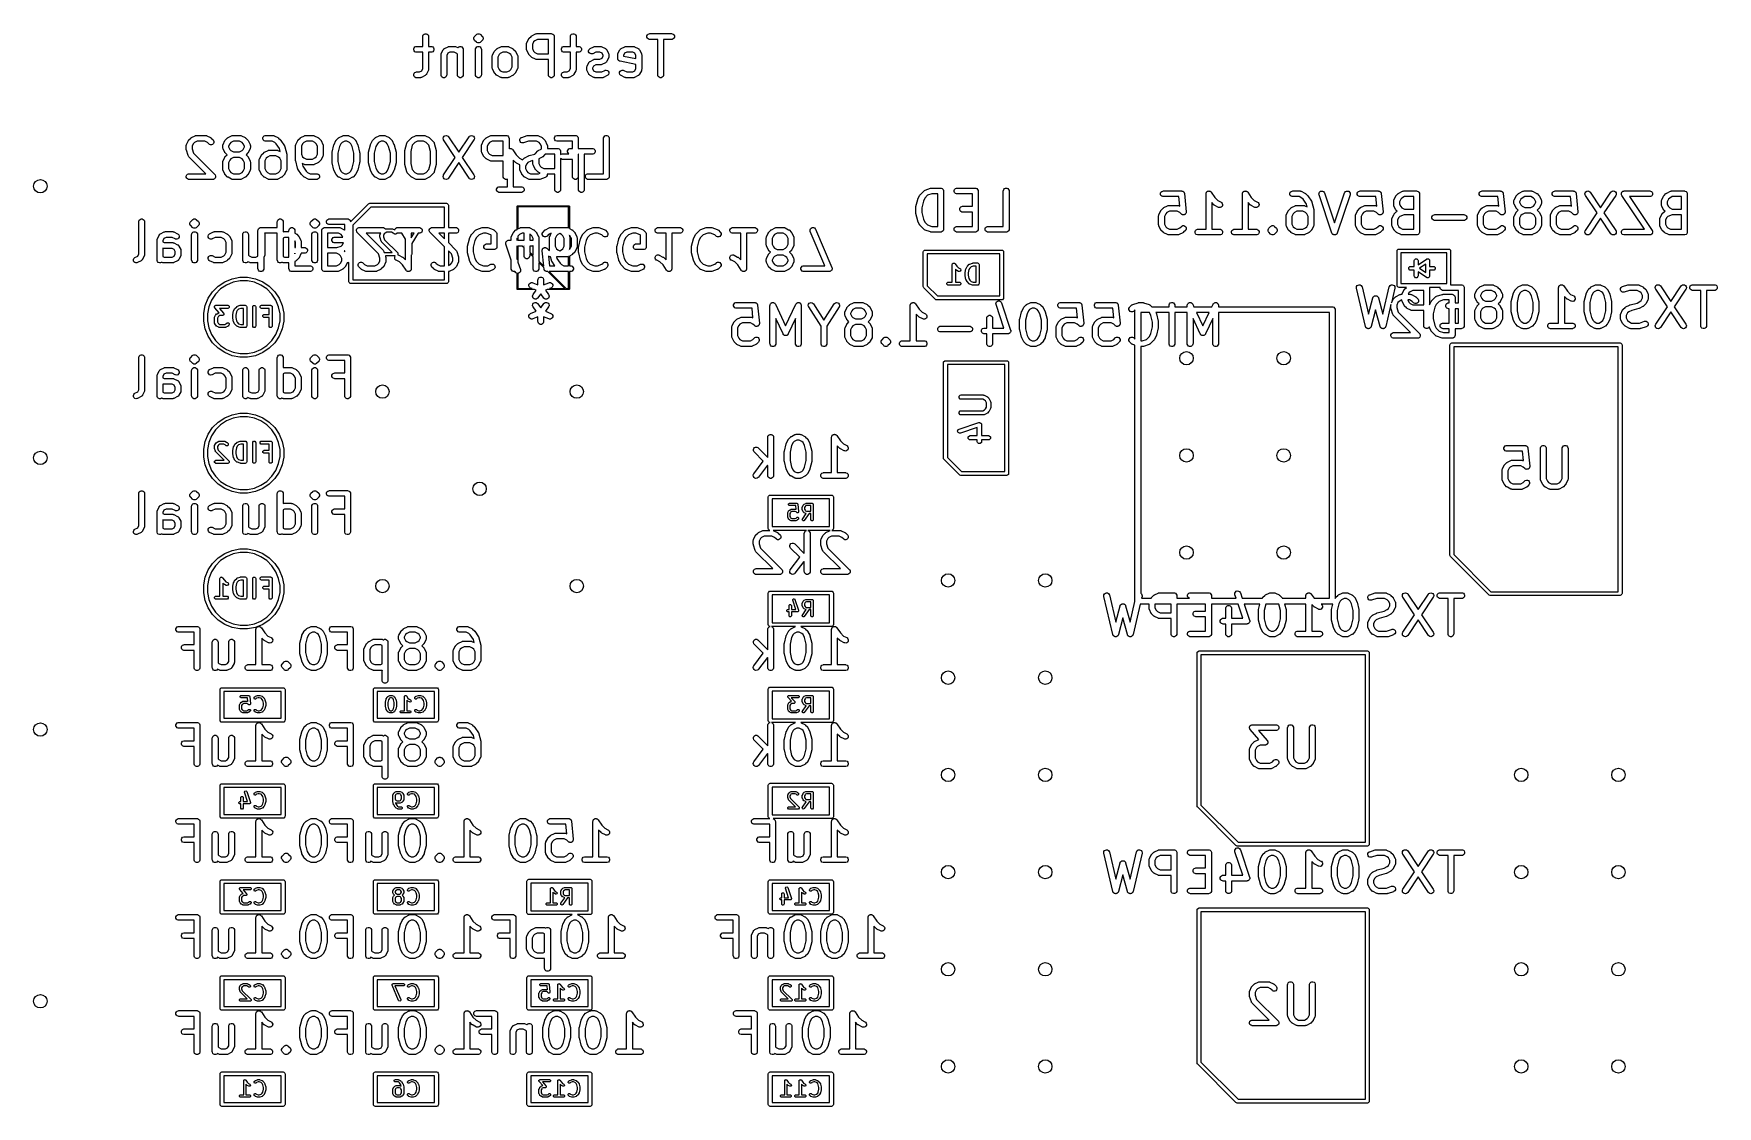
# Model space of a CAD drawing. Extents: x 4.93 to 6.66, y -4.88 to -3.77.
import ezdxf

# ---------------------------------------------------------------- set-up
doc = ezdxf.new("R2010")
doc.units = 0
doc.header["$MEASUREMENT"] = 0
doc.layers.add('BLACK', color=7, linetype='CONTINUOUS')

msp = doc.modelspace()

# ---------------------------------------------------------------- linework, layer by layer
at = {"layer": 'BLACK', "linetype": 'CONTINUOUS'}
for p, q in [((5.3258, -3.7753), (5.3259, -3.7747)), ((5.3258, -3.7855), (5.3258, -3.7753)), ((5.3259, -3.7747), (5.3263, -3.7736)), ((5.3263, -3.7736), (5.3271, -3.7728)), ((5.3271, -3.7728), (5.3282, -3.7724)), ((5.3282, -3.7724), (5.3294, -3.7724)), ((5.3294, -3.7724), (5.3304, -3.7728)), ((5.3304, -3.7728), (5.3312, -3.7736)), ((5.3312, -3.7736), (5.3317, -3.7747)), ((5.3317, -3.7747), (5.3317, -3.7753)), ((5.3317, -3.7753), (5.3317, -3.7855)), ((5.3784, -3.7766), (5.3788, -3.7755)), ((5.3784, -3.7777), (5.3784, -3.7766)), ((5.3788, -3.7755), (5.3792, -3.7751)), ((5.3792, -3.7751), (5.3811, -3.7732)), ((5.3811, -3.7732), (5.3815, -3.7728)), ((5.3815, -3.7728), (5.3826, -3.7724)), ((5.3826, -3.7724), (5.3837, -3.7724)), ((5.3837, -3.7724), (5.3837, -3.7724)), ((5.3837, -3.7724), (5.3848, -3.7728)), ((5.3848, -3.7728), (5.3852, -3.7732)), ((5.3852, -3.7732), (5.3871, -3.7751)), ((5.3871, -3.7751), (5.3875, -3.7755)), ((5.3875, -3.7755), (5.3876, -3.7759)), ((5.3876, -3.7759), (5.3879, -3.7766)), ((5.3879, -3.7766), (5.3879, -3.7777)), ((5.4354, -3.7769), (5.4373, -3.7751)), ((5.4373, -3.7751), (5.4375, -3.7749)), ((5.4375, -3.7749), (5.4376, -3.7748)), ((5.4376, -3.7748), (5.4377, -3.7748)), ((5.4377, -3.7748), (5.4377, -3.7747)), ((5.4377, -3.7747), (5.4378, -3.7747)), ((5.4378, -3.7747), (5.4381, -3.7745)), ((5.4381, -3.7745), (5.4418, -3.7726)), ((5.4418, -3.7726), (5.4424, -3.7724)), ((5.4424, -3.7724), (5.4425, -3.7724)), ((5.4425, -3.7724), (5.4426, -3.7724)), ((5.4426, -3.7724), (5.4431, -3.7723)), ((5.4431, -3.7723), (5.4581, -3.7723)), ((5.4581, -3.7723), (5.4587, -3.7724)), ((5.4587, -3.7724), (5.4598, -3.7728)), ((5.4598, -3.7728), (5.4606, -3.7736)), ((5.4606, -3.7736), (5.461, -3.7747)), ((5.461, -3.7747), (5.4611, -3.7753)), ((5.4611, -3.7753), (5.4611, -3.8147)), ((5.4777, -3.7747), (5.4782, -3.7736)), ((5.4777, -3.7753), (5.4777, -3.7747)), ((5.4777, -3.7855), (5.4777, -3.7753)), ((5.4782, -3.7736), (5.479, -3.7728)), ((5.479, -3.7728), (5.4801, -3.7724)), ((5.4801, -3.7724), (5.4812, -3.7724)), ((5.4812, -3.7724), (5.4823, -3.7728)), ((5.4823, -3.7728), (5.4831, -3.7736)), ((5.4831, -3.7736), (5.4835, -3.7747)), ((5.4835, -3.7747), (5.4836, -3.7753)), ((5.4836, -3.7753), (5.4836, -3.7855)), ((5.5565, -3.7747), (5.5569, -3.7736)), ((5.5565, -3.7759), (5.5565, -3.7747)), ((5.5569, -3.7769), (5.5565, -3.7759)), ((5.5569, -3.7736), (5.5577, -3.7728)), ((5.5577, -3.7728), (5.5588, -3.7724)), ((5.5588, -3.7724), (5.5594, -3.7723)), ((5.5594, -3.7723), (5.5819, -3.7723)), ((5.5819, -3.7723), (5.5824, -3.7724)), ((5.5824, -3.7724), (5.5835, -3.7728)), ((5.5835, -3.7728), (5.5843, -3.7736)), ((5.5843, -3.7736), (5.5848, -3.7747)), ((5.5848, -3.7759), (5.5843, -3.7769)), ((5.5848, -3.7747), (5.5848, -3.7759)), ((5.3165, -3.7878), (5.3169, -3.7868)), ((5.3165, -3.789), (5.3165, -3.7878)), ((5.3169, -3.79), (5.3165, -3.789)), ((5.3169, -3.7868), (5.3178, -3.786)), ((5.3178, -3.7909), (5.3169, -3.79)), ((5.3178, -3.786), (5.3188, -3.7855)), ((5.3188, -3.7913), (5.3178, -3.7909)), ((5.3188, -3.7855), (5.3194, -3.7855)), ((5.3194, -3.7914), (5.3188, -3.7913)), ((5.3194, -3.7855), (5.3258, -3.7855)), ((5.3258, -3.7914), (5.3194, -3.7914)), ((5.3258, -3.8083), (5.3258, -3.7914)), ((5.3317, -3.7855), (5.3344, -3.7855)), ((5.3344, -3.7914), (5.3317, -3.7914)), ((5.3317, -3.7914), (5.3317, -3.809)), ((5.3344, -3.7855), (5.335, -3.7855)), ((5.335, -3.7913), (5.3344, -3.7914)), ((5.335, -3.7855), (5.336, -3.786)), ((5.336, -3.7909), (5.335, -3.7913)), ((5.336, -3.786), (5.3369, -3.7868)), ((5.3369, -3.79), (5.336, -3.7909)), ((5.3369, -3.7868), (5.3373, -3.7878)), ((5.3373, -3.789), (5.3369, -3.79)), ((5.3373, -3.7878), (5.3373, -3.789)), ((5.3446, -3.7935), (5.3447, -3.7934)), ((5.3446, -3.794), (5.3446, -3.7935)), ((5.3446, -3.8147), (5.3446, -3.794)), ((5.3447, -3.7933), (5.3449, -3.7927)), ((5.3447, -3.7934), (5.3447, -3.7933)), ((5.3449, -3.7927), (5.3468, -3.789)), ((5.3468, -3.7889), (5.3468, -3.7888)), ((5.3468, -3.7888), (5.3469, -3.7888)), ((5.3468, -3.789), (5.3468, -3.7889)), ((5.3469, -3.7888), (5.3471, -3.7885)), ((5.3471, -3.7885), (5.3473, -3.7882)), ((5.3473, -3.7882), (5.3476, -3.7879)), ((5.3476, -3.7879), (5.3479, -3.7878)), ((5.3479, -3.7878), (5.3479, -3.7877)), ((5.3479, -3.7877), (5.348, -3.7877)), ((5.348, -3.7877), (5.3481, -3.7876)), ((5.3481, -3.7876), (5.3518, -3.7858)), ((5.3516, -3.7925), (5.3505, -3.7947)), ((5.3538, -3.7914), (5.3516, -3.7925)), ((5.3518, -3.7858), (5.3524, -3.7856)), ((5.3524, -3.7856), (5.3525, -3.7856)), ((5.3525, -3.7856), (5.3526, -3.7855)), ((5.3526, -3.7855), (5.3531, -3.7855)), ((5.3531, -3.7855), (5.3588, -3.7855)), ((5.3581, -3.7914), (5.3538, -3.7914)), ((5.3608, -3.7927), (5.3581, -3.7914)), ((5.3588, -3.7855), (5.3593, -3.7855)), ((5.3593, -3.7855), (5.3594, -3.7856)), ((5.3594, -3.7856), (5.3595, -3.7856)), ((5.3595, -3.7856), (5.3601, -3.7858)), ((5.3601, -3.7858), (5.362, -3.7867)), ((5.3614, -3.7934), (5.3608, -3.7927)), ((5.3614, -3.8147), (5.3614, -3.7934)), ((5.362, -3.7867), (5.3628, -3.786)), ((5.3628, -3.786), (5.3638, -3.7855)), ((5.3638, -3.7855), (5.365, -3.7855)), ((5.365, -3.7855), (5.366, -3.786)), ((5.366, -3.786), (5.3668, -3.7868)), ((5.3668, -3.7868), (5.3673, -3.7878)), ((5.3673, -3.7878), (5.3673, -3.7884)), ((5.3673, -3.7884), (5.3673, -3.8147)), ((5.3788, -3.7788), (5.3784, -3.7777)), ((5.3792, -3.7792), (5.3788, -3.7788)), ((5.3811, -3.7811), (5.3792, -3.7792)), ((5.3802, -3.7878), (5.3807, -3.7868)), ((5.3802, -3.7884), (5.3802, -3.7878)), ((5.3802, -3.8147), (5.3802, -3.7884)), ((5.3807, -3.7868), (5.3815, -3.786)), ((5.3815, -3.7815), (5.3811, -3.7811)), ((5.3826, -3.7819), (5.3815, -3.7815)), ((5.3815, -3.786), (5.3826, -3.7855)), ((5.3837, -3.7819), (5.3826, -3.7819)), ((5.3826, -3.7819), (5.3826, -3.7819)), ((5.3826, -3.7855), (5.3837, -3.7855)), ((5.3848, -3.7815), (5.3837, -3.7819)), ((5.3837, -3.7819), (5.3837, -3.7819)), ((5.3837, -3.7855), (5.3848, -3.786)), ((5.3852, -3.7811), (5.3848, -3.7815)), ((5.3848, -3.786), (5.3856, -3.7868)), ((5.3871, -3.7792), (5.3852, -3.7811)), ((5.3856, -3.7868), (5.386, -3.7878)), ((5.386, -3.7878), (5.3861, -3.7884)), ((5.3861, -3.7884), (5.3861, -3.8147)), ((5.3875, -3.7788), (5.3871, -3.7792)), ((5.3879, -3.7777), (5.3875, -3.7788)), ((5.3974, -3.7946), (5.3992, -3.7908)), ((5.3992, -3.7908), (5.3994, -3.7906)), ((5.3994, -3.7905), (5.3995, -3.7904)), ((5.3994, -3.7906), (5.3994, -3.7905)), ((5.3995, -3.7904), (5.3996, -3.7903)), ((5.3996, -3.7903), (5.3998, -3.7901)), ((5.3996, -3.7903), (5.3996, -3.7903)), ((5.3998, -3.7901), (5.4017, -3.7882)), ((5.4017, -3.7882), (5.4019, -3.788)), ((5.4019, -3.788), (5.402, -3.7879)), ((5.402, -3.7879), (5.4021, -3.7878)), ((5.402, -3.7879), (5.402, -3.7879)), ((5.4021, -3.7878), (5.4022, -3.7878)), ((5.4022, -3.7878), (5.4024, -3.7876)), ((5.4024, -3.7876), (5.4062, -3.7858)), ((5.4043, -3.7939), (5.403, -3.7966)), ((5.4055, -3.7927), (5.4043, -3.7939)), ((5.4082, -3.7914), (5.4055, -3.7927)), ((5.4062, -3.7858), (5.4067, -3.7856)), ((5.4067, -3.7856), (5.4068, -3.7856)), ((5.4068, -3.7856), (5.4069, -3.7855)), ((5.4069, -3.7855), (5.4075, -3.7855)), ((5.4075, -3.7855), (5.4131, -3.7855)), ((5.4124, -3.7914), (5.4082, -3.7914)), ((5.4151, -3.7927), (5.4124, -3.7914)), ((5.4131, -3.7855), (5.4137, -3.7855)), ((5.4137, -3.7855), (5.4138, -3.7856)), ((5.4138, -3.7856), (5.4139, -3.7856)), ((5.4139, -3.7856), (5.4145, -3.7858)), ((5.4145, -3.7858), (5.4182, -3.7876)), ((5.4163, -3.7939), (5.4151, -3.7927)), ((5.4177, -3.7966), (5.4163, -3.7939)), ((5.4182, -3.7876), (5.4185, -3.7878)), ((5.4185, -3.7878), (5.4185, -3.7878)), ((5.4185, -3.7878), (5.4186, -3.7879)), ((5.4186, -3.7879), (5.4187, -3.7879)), ((5.4187, -3.7879), (5.4187, -3.788)), ((5.4187, -3.788), (5.419, -3.7882)), ((5.419, -3.7882), (5.4209, -3.7901)), ((5.4209, -3.7901), (5.421, -3.7903)), ((5.421, -3.7903), (5.4211, -3.7903)), ((5.4211, -3.7903), (5.4212, -3.7904)), ((5.4212, -3.7904), (5.4212, -3.7905)), ((5.4212, -3.7905), (5.4212, -3.7906)), ((5.4212, -3.7906), (5.4214, -3.7908)), ((5.4214, -3.7908), (5.4233, -3.7946)), ((5.4327, -3.7822), (5.4328, -3.7821)), ((5.4327, -3.7828), (5.4327, -3.7822)), ((5.4327, -3.7884), (5.4327, -3.7828)), ((5.4327, -3.789), (5.4327, -3.7884)), ((5.4328, -3.7891), (5.4327, -3.789)), ((5.4328, -3.782), (5.433, -3.7815)), ((5.4328, -3.7821), (5.4328, -3.782)), ((5.4328, -3.7892), (5.4328, -3.7891)), ((5.433, -3.7897), (5.4328, -3.7892)), ((5.433, -3.7815), (5.4349, -3.7777)), ((5.4349, -3.7935), (5.433, -3.7897)), ((5.4349, -3.7777), (5.435, -3.7775)), ((5.435, -3.7937), (5.4349, -3.7935)), ((5.435, -3.7775), (5.4351, -3.7774)), ((5.4351, -3.7938), (5.435, -3.7937)), ((5.4351, -3.7773), (5.4352, -3.7772)), ((5.4351, -3.7774), (5.4351, -3.7773)), ((5.4351, -3.7939), (5.4351, -3.7938)), ((5.4352, -3.794), (5.4351, -3.7939)), ((5.4352, -3.7772), (5.4354, -3.7769)), ((5.4352, -3.7772), (5.4352, -3.7772)), ((5.4354, -3.7942), (5.4352, -3.794)), ((5.4352, -3.794), (5.4352, -3.794)), ((5.4399, -3.7808), (5.4386, -3.7835)), ((5.4386, -3.7835), (5.4386, -3.7877)), ((5.4386, -3.7877), (5.4399, -3.7904)), ((5.4411, -3.7796), (5.4399, -3.7808)), ((5.4399, -3.7904), (5.4411, -3.7916)), ((5.4438, -3.7782), (5.4411, -3.7796)), ((5.4411, -3.7916), (5.4438, -3.793)), ((5.4552, -3.7782), (5.4438, -3.7782)), ((5.4438, -3.793), (5.4552, -3.793)), ((5.4552, -3.793), (5.4552, -3.7782)), ((5.4684, -3.7878), (5.4688, -3.7868)), ((5.4684, -3.789), (5.4684, -3.7878)), ((5.4688, -3.79), (5.4684, -3.789)), ((5.4688, -3.7868), (5.4696, -3.786)), ((5.4696, -3.7909), (5.4688, -3.79)), ((5.4696, -3.786), (5.4707, -3.7855)), ((5.4707, -3.7913), (5.4696, -3.7909)), ((5.4707, -3.7855), (5.4713, -3.7855)), ((5.4713, -3.7914), (5.4707, -3.7913)), ((5.4713, -3.7855), (5.4777, -3.7855)), ((5.4777, -3.7914), (5.4713, -3.7914)), ((5.4777, -3.8083), (5.4777, -3.7914)), ((5.4836, -3.7855), (5.4863, -3.7855)), ((5.4863, -3.7914), (5.4836, -3.7914)), ((5.4836, -3.7914), (5.4836, -3.809)), ((5.4863, -3.7855), (5.4868, -3.7855)), ((5.4868, -3.7913), (5.4863, -3.7914)), ((5.4868, -3.7855), (5.4879, -3.786)), ((5.4879, -3.7909), (5.4868, -3.7913)), ((5.4879, -3.786), (5.4887, -3.7868)), ((5.4887, -3.79), (5.4879, -3.7909)), ((5.4887, -3.7868), (5.4892, -3.7878)), ((5.4892, -3.789), (5.4887, -3.79)), ((5.4892, -3.7878), (5.4892, -3.789)), ((5.4964, -3.7899), (5.4968, -3.7888)), ((5.4965, -3.7911), (5.4964, -3.7899)), ((5.497, -3.7921), (5.4965, -3.7911)), ((5.4968, -3.7888), (5.4976, -3.7879)), ((5.4979, -3.7928), (5.497, -3.7921)), ((5.4976, -3.7879), (5.4981, -3.7876)), ((5.499, -3.7932), (5.4979, -3.7928)), ((5.4981, -3.7876), (5.5018, -3.7858)), ((5.5002, -3.7931), (5.499, -3.7932)), ((5.5007, -3.7929), (5.5002, -3.7931)), ((5.5038, -3.7914), (5.5007, -3.7929)), ((5.5018, -3.7858), (5.5023, -3.7856)), ((5.5023, -3.7856), (5.5025, -3.7856)), ((5.5025, -3.7856), (5.5026, -3.7855)), ((5.5026, -3.7855), (5.5031, -3.7855)), ((5.5031, -3.7855), (5.5088, -3.7855)), ((5.5081, -3.7914), (5.5038, -3.7914)), ((5.5103, -3.7925), (5.5081, -3.7914)), ((5.5088, -3.7855), (5.5093, -3.7855)), ((5.5093, -3.7855), (5.5094, -3.7856)), ((5.5094, -3.7856), (5.5095, -3.7856)), ((5.5095, -3.7856), (5.5101, -3.7858)), ((5.5101, -3.7858), (5.5138, -3.7876)), ((5.5114, -3.7947), (5.5103, -3.7925)), ((5.5138, -3.7876), (5.5139, -3.7877)), ((5.5139, -3.7877), (5.514, -3.7877)), ((5.514, -3.7877), (5.514, -3.7878)), ((5.514, -3.7878), (5.5143, -3.7879)), ((5.5143, -3.7879), (5.5146, -3.7882)), ((5.5146, -3.7882), (5.5148, -3.7885)), ((5.5148, -3.7885), (5.515, -3.7888)), ((5.515, -3.7888), (5.5151, -3.7888)), ((5.5151, -3.7888), (5.5151, -3.7889)), ((5.5151, -3.7889), (5.5151, -3.789)), ((5.5151, -3.789), (5.517, -3.7927)), ((5.517, -3.7927), (5.5172, -3.7933)), ((5.5172, -3.7933), (5.5172, -3.7934)), ((5.5172, -3.7934), (5.5173, -3.7935)), ((5.5173, -3.7935), (5.5173, -3.794)), ((5.5173, -3.794), (5.5173, -3.7959)), ((5.5264, -3.794), (5.5265, -3.7935)), ((5.5264, -3.7978), (5.5264, -3.794)), ((5.5265, -3.7933), (5.5267, -3.7927)), ((5.5265, -3.7934), (5.5265, -3.7933)), ((5.5265, -3.7935), (5.5265, -3.7934)), ((5.5267, -3.7927), (5.5286, -3.789)), ((5.5286, -3.789), (5.5287, -3.7889)), ((5.5287, -3.7888), (5.5289, -3.7885)), ((5.5287, -3.7889), (5.5287, -3.7888)), ((5.5287, -3.7888), (5.5287, -3.7888)), ((5.5289, -3.7885), (5.5292, -3.7882)), ((5.5292, -3.7882), (5.5294, -3.7879)), ((5.5294, -3.7879), (5.5297, -3.7878)), ((5.5297, -3.7878), (5.5298, -3.7877)), ((5.5298, -3.7877), (5.5299, -3.7876)), ((5.5298, -3.7877), (5.5298, -3.7877)), ((5.5299, -3.7876), (5.5337, -3.7858)), ((5.5334, -3.7925), (5.5323, -3.7947)), ((5.5357, -3.7914), (5.5334, -3.7925)), ((5.5337, -3.7858), (5.5342, -3.7856)), ((5.5342, -3.7856), (5.5343, -3.7856)), ((5.5343, -3.7856), (5.5344, -3.7855)), ((5.5344, -3.7855), (5.535, -3.7855)), ((5.535, -3.7855), (5.5425, -3.7855)), ((5.5418, -3.7914), (5.5357, -3.7914)), ((5.544, -3.7925), (5.5418, -3.7914)), ((5.5425, -3.7855), (5.5431, -3.7855)), ((5.5431, -3.7855), (5.5432, -3.7856)), ((5.5432, -3.7856), (5.5433, -3.7856)), ((5.5433, -3.7856), (5.5438, -3.7858)), ((5.5438, -3.7858), (5.5476, -3.7876)), ((5.5452, -3.7947), (5.544, -3.7925)), ((5.5476, -3.7876), (5.5477, -3.7877)), ((5.5477, -3.7877), (5.5477, -3.7877)), ((5.5477, -3.7877), (5.5478, -3.7878)), ((5.5478, -3.7878), (5.5481, -3.7879)), ((5.5481, -3.7879), (5.5483, -3.7882)), ((5.5483, -3.7882), (5.5486, -3.7885)), ((5.5486, -3.7885), (5.5488, -3.7888)), ((5.5488, -3.7888), (5.5488, -3.7888)), ((5.5488, -3.7888), (5.5488, -3.7889)), ((5.5488, -3.7889), (5.5489, -3.789)), ((5.5489, -3.789), (5.5508, -3.7927)), ((5.5508, -3.7927), (5.551, -3.7933)), ((5.551, -3.7933), (5.551, -3.7934)), ((5.551, -3.7934), (5.551, -3.7935)), ((5.551, -3.7935), (5.5511, -3.794)), ((5.5511, -3.794), (5.5511, -3.809)), ((5.5577, -3.7777), (5.5569, -3.7769)), ((5.5588, -3.7782), (5.5577, -3.7777)), ((5.5594, -3.7782), (5.5588, -3.7782)), ((5.5677, -3.7782), (5.5594, -3.7782)), ((5.5677, -3.8147), (5.5677, -3.7782)), ((5.5819, -3.7782), (5.5736, -3.7782)), ((5.5736, -3.7782), (5.5736, -3.8147)), ((5.5824, -3.7782), (5.5819, -3.7782)), ((5.5835, -3.7777), (5.5824, -3.7782)), ((5.5843, -3.7769), (5.5835, -3.7777)), ((5.3225, -3.8117), (5.3247, -3.8106)), ((5.3247, -3.8106), (5.3258, -3.8083)), ((5.3314, -3.8104), (5.3295, -3.8141)), ((5.3316, -3.8098), (5.3314, -3.8104)), ((5.3317, -3.8096), (5.3316, -3.8097)), ((5.3316, -3.8097), (5.3316, -3.8098)), ((5.3317, -3.809), (5.3317, -3.8096)), ((5.3505, -3.7947), (5.3505, -3.8147)), ((5.3971, -3.7953), (5.3972, -3.7952)), ((5.3971, -3.7959), (5.3971, -3.7953)), ((5.3971, -3.8072), (5.3971, -3.7959)), ((5.3971, -3.8077), (5.3971, -3.8072)), ((5.3972, -3.8078), (5.3971, -3.8077)), ((5.3972, -3.7951), (5.3974, -3.7946)), ((5.3972, -3.7952), (5.3972, -3.7951)), ((5.3972, -3.8079), (5.3972, -3.8078)), ((5.3974, -3.8085), (5.3972, -3.8079)), ((5.3992, -3.8122), (5.3974, -3.8085)), ((5.403, -3.7966), (5.403, -3.8065)), ((5.403, -3.8065), (5.4043, -3.8092)), ((5.4043, -3.8092), (5.4055, -3.8104)), ((5.4055, -3.8104), (5.4082, -3.8117)), ((5.4124, -3.8117), (5.4151, -3.8104)), ((5.4151, -3.8104), (5.4163, -3.8092)), ((5.4163, -3.8092), (5.4177, -3.8065)), ((5.4177, -3.8065), (5.4177, -3.7966)), ((5.4233, -3.8085), (5.4214, -3.8122)), ((5.4233, -3.7946), (5.4235, -3.7951)), ((5.4235, -3.8079), (5.4233, -3.8085)), ((5.4235, -3.7951), (5.4235, -3.7952)), ((5.4235, -3.7952), (5.4235, -3.7953)), ((5.4235, -3.7953), (5.4236, -3.7959)), ((5.4236, -3.8072), (5.4235, -3.8077)), ((5.4235, -3.8077), (5.4235, -3.8078)), ((5.4235, -3.8078), (5.4235, -3.8079)), ((5.4236, -3.7959), (5.4236, -3.8072)), ((5.4373, -3.7961), (5.4354, -3.7942)), ((5.4375, -3.7963), (5.4373, -3.7961)), ((5.4376, -3.7964), (5.4375, -3.7963)), ((5.4377, -3.7964), (5.4376, -3.7964)), ((5.4377, -3.7965), (5.4377, -3.7964)), ((5.4378, -3.7965), (5.4377, -3.7965)), ((5.4381, -3.7967), (5.4378, -3.7965)), ((5.4418, -3.7985), (5.4381, -3.7967)), ((5.4424, -3.7988), (5.4418, -3.7985)), ((5.4425, -3.7988), (5.4424, -3.7988)), ((5.4426, -3.7988), (5.4425, -3.7988)), ((5.4431, -3.7989), (5.4426, -3.7988)), ((5.4552, -3.7989), (5.4431, -3.7989)), ((5.4552, -3.8147), (5.4552, -3.7989)), ((5.4743, -3.8117), (5.4766, -3.8106)), ((5.4766, -3.8106), (5.4777, -3.8083)), ((5.4833, -3.8104), (5.4814, -3.8141)), ((5.4835, -3.8098), (5.4833, -3.8104)), ((5.4836, -3.809), (5.4835, -3.8096)), ((5.4835, -3.8096), (5.4835, -3.8097)), ((5.4835, -3.8097), (5.4835, -3.8098)), ((5.4946, -3.8065), (5.4947, -3.8064)), ((5.4946, -3.8066), (5.4946, -3.8065)), ((5.4946, -3.8072), (5.4946, -3.8066)), ((5.4946, -3.809), (5.4946, -3.8072)), ((5.4946, -3.8096), (5.4946, -3.809)), ((5.4946, -3.8097), (5.4946, -3.8096)), ((5.4947, -3.8098), (5.4946, -3.8097)), ((5.4947, -3.8064), (5.4949, -3.8058)), ((5.4949, -3.8104), (5.4947, -3.8098)), ((5.4949, -3.8058), (5.4967, -3.8021)), ((5.4967, -3.8141), (5.4949, -3.8104)), ((5.4967, -3.8021), (5.4968, -3.802)), ((5.4968, -3.802), (5.4968, -3.8019)), ((5.4968, -3.8019), (5.4969, -3.8019)), ((5.4969, -3.8019), (5.497, -3.8016)), ((5.497, -3.8016), (5.4973, -3.8014)), ((5.4973, -3.8014), (5.4976, -3.8011)), ((5.4976, -3.8011), (5.4979, -3.8009)), ((5.4979, -3.8009), (5.4979, -3.8008)), ((5.4979, -3.8008), (5.498, -3.8008)), ((5.498, -3.8008), (5.4981, -3.8008)), ((5.4981, -3.8008), (5.5018, -3.7989)), ((5.5016, -3.8056), (5.5005, -3.8079)), ((5.5005, -3.8079), (5.5005, -3.8083)), ((5.5005, -3.8083), (5.5016, -3.8106)), ((5.5038, -3.8045), (5.5016, -3.8056)), ((5.5016, -3.8106), (5.5038, -3.8117)), ((5.5018, -3.7989), (5.5023, -3.7987)), ((5.5023, -3.7987), (5.5025, -3.7987)), ((5.5025, -3.7987), (5.5026, -3.7986)), ((5.5026, -3.7986), (5.5031, -3.7986)), ((5.5031, -3.7986), (5.5081, -3.7986)), ((5.5088, -3.8045), (5.5038, -3.8045)), ((5.5081, -3.7986), (5.5103, -3.7975)), ((5.5093, -3.8044), (5.5088, -3.8045)), ((5.5094, -3.8044), (5.5093, -3.8044)), ((5.5095, -3.8044), (5.5094, -3.8044)), ((5.5101, -3.8042), (5.5095, -3.8044)), ((5.5099, -3.8117), (5.5131, -3.8101)), ((5.5138, -3.8023), (5.5101, -3.8042)), ((5.5103, -3.7975), (5.5114, -3.7952)), ((5.5114, -3.7952), (5.5114, -3.7947)), ((5.5131, -3.8101), (5.5136, -3.8099)), ((5.5136, -3.8099), (5.5147, -3.8098)), ((5.5139, -3.8022), (5.5138, -3.8023)), ((5.514, -3.8022), (5.5139, -3.8022)), ((5.5143, -3.802), (5.514, -3.8022)), ((5.514, -3.8022), (5.514, -3.8022)), ((5.5146, -3.8017), (5.5143, -3.802)), ((5.5148, -3.8015), (5.5146, -3.8017)), ((5.5147, -3.8098), (5.5158, -3.8102)), ((5.515, -3.8012), (5.5148, -3.8015)), ((5.5151, -3.8011), (5.515, -3.8012)), ((5.517, -3.7972), (5.5151, -3.801)), ((5.5151, -3.801), (5.5151, -3.8011)), ((5.5151, -3.8011), (5.5151, -3.8011)), ((5.5158, -3.8102), (5.5167, -3.811)), ((5.5167, -3.811), (5.5172, -3.812)), ((5.5172, -3.7967), (5.517, -3.7972)), ((5.5173, -3.7965), (5.5172, -3.7966)), ((5.5172, -3.7966), (5.5172, -3.7967)), ((5.5173, -3.7959), (5.5173, -3.7965)), ((5.5265, -3.7984), (5.5264, -3.7978)), ((5.5266, -3.7986), (5.5265, -3.7984)), ((5.5266, -3.7989), (5.5266, -3.7986)), ((5.5268, -3.7992), (5.5266, -3.7989)), ((5.5269, -3.7994), (5.5268, -3.7992)), ((5.5271, -3.7996), (5.5269, -3.7994)), ((5.5273, -3.7999), (5.5271, -3.7996)), ((5.5275, -3.8), (5.5273, -3.7999)), ((5.5277, -3.8002), (5.5275, -3.8)), ((5.528, -3.8003), (5.5277, -3.8002)), ((5.5282, -3.8005), (5.528, -3.8003)), ((5.5288, -3.8007), (5.5282, -3.8005)), ((5.5284, -3.812), (5.5289, -3.811)), ((5.5452, -3.804), (5.5288, -3.8007)), ((5.5289, -3.811), (5.5298, -3.8102)), ((5.5298, -3.8102), (5.5309, -3.8098)), ((5.5309, -3.8098), (5.532, -3.8099)), ((5.532, -3.8099), (5.5326, -3.8101)), ((5.5323, -3.7947), (5.5323, -3.7954)), ((5.5323, -3.7954), (5.5452, -3.7979)), ((5.5326, -3.8101), (5.5357, -3.8117)), ((5.5418, -3.8117), (5.544, -3.8106)), ((5.544, -3.8106), (5.5452, -3.8083)), ((5.5452, -3.7979), (5.5452, -3.7947)), ((5.5452, -3.8083), (5.5452, -3.804)), ((5.5508, -3.8104), (5.5489, -3.8141)), ((5.551, -3.8098), (5.5508, -3.8104)), ((5.5511, -3.809), (5.551, -3.8096)), ((5.551, -3.8096), (5.551, -3.8097)), ((5.551, -3.8097), (5.551, -3.8098)), ((5.3165, -3.8141), (5.3169, -3.813)), ((5.3165, -3.8152), (5.3165, -3.8141)), ((5.3169, -3.8163), (5.3165, -3.8152)), ((5.3169, -3.813), (5.3178, -3.8122)), ((5.3178, -3.8171), (5.3169, -3.8163)), ((5.3178, -3.8122), (5.3188, -3.8118)), ((5.3188, -3.8176), (5.3178, -3.8171)), ((5.3188, -3.8118), (5.3194, -3.8117)), ((5.3194, -3.8176), (5.3188, -3.8176)), ((5.3194, -3.8117), (5.3225, -3.8117)), ((5.3231, -3.8176), (5.3194, -3.8176)), ((5.3237, -3.8176), (5.3231, -3.8176)), ((5.3238, -3.8175), (5.3237, -3.8176)), ((5.3239, -3.8175), (5.3238, -3.8175)), ((5.3245, -3.8173), (5.3239, -3.8175)), ((5.3282, -3.8154), (5.3245, -3.8173)), ((5.3283, -3.8154), (5.3282, -3.8154)), ((5.3284, -3.8153), (5.3283, -3.8154)), ((5.3287, -3.8151), (5.3284, -3.8153)), ((5.3284, -3.8153), (5.3284, -3.8153)), ((5.329, -3.8148), (5.3287, -3.8151)), ((5.3292, -3.8146), (5.329, -3.8148)), ((5.3294, -3.8143), (5.3292, -3.8146)), ((5.3295, -3.8142), (5.3294, -3.8143)), ((5.3295, -3.8141), (5.3295, -3.8142)), ((5.3295, -3.8142), (5.3295, -3.8142)), ((5.3446, -3.8152), (5.3446, -3.8147)), ((5.3451, -3.8163), (5.3446, -3.8152)), ((5.3459, -3.8171), (5.3451, -3.8163)), ((5.3469, -3.8176), (5.3459, -3.8171)), ((5.3481, -3.8176), (5.3469, -3.8176)), ((5.3492, -3.8171), (5.3481, -3.8176)), ((5.35, -3.8163), (5.3492, -3.8171)), ((5.3504, -3.8152), (5.35, -3.8163)), ((5.3505, -3.8147), (5.3504, -3.8152)), ((5.3615, -3.8152), (5.3614, -3.8147)), ((5.3619, -3.8163), (5.3615, -3.8152)), ((5.3628, -3.8171), (5.3619, -3.8163)), ((5.3638, -3.8176), (5.3628, -3.8171)), ((5.365, -3.8176), (5.3638, -3.8176)), ((5.366, -3.8171), (5.365, -3.8176)), ((5.3668, -3.8163), (5.366, -3.8171)), ((5.3673, -3.8152), (5.3668, -3.8163)), ((5.3673, -3.8147), (5.3673, -3.8152)), ((5.3802, -3.8152), (5.3802, -3.8147)), ((5.3807, -3.8163), (5.3802, -3.8152)), ((5.3815, -3.8171), (5.3807, -3.8163)), ((5.3826, -3.8176), (5.3815, -3.8171)), ((5.3837, -3.8176), (5.3826, -3.8176)), ((5.3848, -3.8171), (5.3837, -3.8176)), ((5.3856, -3.8163), (5.3848, -3.8171)), ((5.386, -3.8152), (5.3856, -3.8163)), ((5.3861, -3.8147), (5.386, -3.8152)), ((5.3994, -3.8125), (5.3992, -3.8122)), ((5.3995, -3.8126), (5.3994, -3.8125)), ((5.3994, -3.8125), (5.3994, -3.8125)), ((5.3996, -3.8127), (5.3995, -3.8126)), ((5.3996, -3.8128), (5.3996, -3.8127)), ((5.3998, -3.813), (5.3996, -3.8128)), ((5.4017, -3.8149), (5.3998, -3.813)), ((5.4019, -3.8151), (5.4017, -3.8149)), ((5.402, -3.8151), (5.4019, -3.8151)), ((5.402, -3.8152), (5.402, -3.8151)), ((5.4021, -3.8152), (5.402, -3.8152)), ((5.4022, -3.8153), (5.4021, -3.8152)), ((5.4024, -3.8154), (5.4022, -3.8153)), ((5.4062, -3.8173), (5.4024, -3.8154)), ((5.4067, -3.8175), (5.4062, -3.8173)), ((5.4068, -3.8175), (5.4067, -3.8175)), ((5.4069, -3.8176), (5.4068, -3.8175)), ((5.4075, -3.8176), (5.4069, -3.8176)), ((5.4131, -3.8176), (5.4075, -3.8176)), ((5.4082, -3.8117), (5.4124, -3.8117)), ((5.4137, -3.8176), (5.4131, -3.8176)), ((5.4138, -3.8175), (5.4137, -3.8176)), ((5.4139, -3.8175), (5.4138, -3.8175)), ((5.4145, -3.8173), (5.4139, -3.8175)), ((5.4182, -3.8154), (5.4145, -3.8173)), ((5.4185, -3.8153), (5.4182, -3.8154)), ((5.4186, -3.8152), (5.4185, -3.8152)), ((5.4185, -3.8152), (5.4185, -3.8153)), ((5.4187, -3.8151), (5.4186, -3.8152)), ((5.419, -3.8149), (5.4187, -3.8151)), ((5.4187, -3.8151), (5.4187, -3.8151)), ((5.4209, -3.813), (5.419, -3.8149)), ((5.421, -3.8128), (5.4209, -3.813)), ((5.4211, -3.8127), (5.421, -3.8128)), ((5.4212, -3.8126), (5.4211, -3.8127)), ((5.4214, -3.8122), (5.4212, -3.8125)), ((5.4212, -3.8125), (5.4212, -3.8125)), ((5.4212, -3.8125), (5.4212, -3.8126)), ((5.4552, -3.8152), (5.4552, -3.8147)), ((5.4557, -3.8163), (5.4552, -3.8152)), ((5.4565, -3.8171), (5.4557, -3.8163)), ((5.4576, -3.8176), (5.4565, -3.8171)), ((5.4587, -3.8176), (5.4576, -3.8176)), ((5.4598, -3.8171), (5.4587, -3.8176)), ((5.4606, -3.8163), (5.4598, -3.8171)), ((5.461, -3.8152), (5.4606, -3.8163)), ((5.4611, -3.8147), (5.461, -3.8152)), ((5.4684, -3.8141), (5.4688, -3.813)), ((5.4684, -3.8152), (5.4684, -3.8141)), ((5.4688, -3.8163), (5.4684, -3.8152)), ((5.4688, -3.813), (5.4696, -3.8122)), ((5.4696, -3.8171), (5.4688, -3.8163)), ((5.4696, -3.8122), (5.4707, -3.8118)), ((5.4707, -3.8176), (5.4696, -3.8171)), ((5.4707, -3.8118), (5.4713, -3.8117)), ((5.4713, -3.8176), (5.4707, -3.8176)), ((5.4713, -3.8117), (5.4743, -3.8117)), ((5.475, -3.8176), (5.4713, -3.8176)), ((5.4756, -3.8176), (5.475, -3.8176)), ((5.4757, -3.8175), (5.4756, -3.8176)), ((5.4758, -3.8175), (5.4757, -3.8175)), ((5.4763, -3.8173), (5.4758, -3.8175)), ((5.4801, -3.8154), (5.4763, -3.8173)), ((5.4802, -3.8154), (5.4801, -3.8154)), ((5.4803, -3.8153), (5.4802, -3.8153)), ((5.4802, -3.8153), (5.4802, -3.8154)), ((5.4806, -3.8151), (5.4803, -3.8153)), ((5.4808, -3.8148), (5.4806, -3.8151)), ((5.4811, -3.8146), (5.4808, -3.8148)), ((5.4813, -3.8143), (5.4811, -3.8146)), ((5.4814, -3.8141), (5.4813, -3.8142)), ((5.4813, -3.8142), (5.4813, -3.8142)), ((5.4813, -3.8142), (5.4813, -3.8143)), ((5.4968, -3.8142), (5.4967, -3.8141)), ((5.4969, -3.8143), (5.4968, -3.8142)), ((5.4968, -3.8142), (5.4968, -3.8142)), ((5.497, -3.8146), (5.4969, -3.8143)), ((5.4973, -3.8148), (5.497, -3.8146)), ((5.4976, -3.8151), (5.4973, -3.8148)), ((5.4979, -3.8153), (5.4976, -3.8151)), ((5.498, -3.8154), (5.4979, -3.8153)), ((5.4979, -3.8153), (5.4979, -3.8153)), ((5.4981, -3.8154), (5.498, -3.8154)), ((5.5018, -3.8173), (5.4981, -3.8154)), ((5.5023, -3.8175), (5.5018, -3.8173)), ((5.5025, -3.8175), (5.5023, -3.8175)), ((5.5026, -3.8176), (5.5025, -3.8175)), ((5.5031, -3.8176), (5.5026, -3.8176)), ((5.5106, -3.8176), (5.5031, -3.8176)), ((5.5038, -3.8117), (5.5099, -3.8117)), ((5.5112, -3.8176), (5.5106, -3.8176)), ((5.5113, -3.8175), (5.5112, -3.8176)), ((5.5114, -3.8175), (5.5113, -3.8175)), ((5.5119, -3.8173), (5.5114, -3.8175)), ((5.5157, -3.8154), (5.5119, -3.8173)), ((5.5162, -3.8151), (5.5157, -3.8154)), ((5.5169, -3.8142), (5.5162, -3.8151)), ((5.5173, -3.8131), (5.5169, -3.8142)), ((5.5172, -3.812), (5.5173, -3.8131)), ((5.5283, -3.8131), (5.5284, -3.812)), ((5.5287, -3.8142), (5.5283, -3.8131)), ((5.5294, -3.8151), (5.5287, -3.8142)), ((5.5299, -3.8154), (5.5294, -3.8151)), ((5.5337, -3.8173), (5.5299, -3.8154)), ((5.5342, -3.8175), (5.5337, -3.8173)), ((5.5343, -3.8175), (5.5342, -3.8175)), ((5.5344, -3.8176), (5.5343, -3.8175)), ((5.535, -3.8176), (5.5344, -3.8176)), ((5.5425, -3.8176), (5.535, -3.8176)), ((5.5357, -3.8117), (5.5418, -3.8117)), ((5.5431, -3.8176), (5.5425, -3.8176)), ((5.5432, -3.8175), (5.5431, -3.8176)), ((5.5433, -3.8175), (5.5432, -3.8175)), ((5.5438, -3.8173), (5.5433, -3.8175)), ((5.5476, -3.8154), (5.5438, -3.8173)), ((5.5477, -3.8154), (5.5476, -3.8154)), ((5.5478, -3.8153), (5.5477, -3.8153)), ((5.5477, -3.8153), (5.5477, -3.8154)), ((5.5481, -3.8151), (5.5478, -3.8153)), ((5.5483, -3.8148), (5.5481, -3.8151)), ((5.5486, -3.8146), (5.5483, -3.8148)), ((5.5488, -3.8143), (5.5486, -3.8146)), ((5.5489, -3.8141), (5.5488, -3.8142)), ((5.5488, -3.8142), (5.5488, -3.8142)), ((5.5488, -3.8142), (5.5488, -3.8143)), ((5.5677, -3.8152), (5.5677, -3.8147)), ((5.5682, -3.8163), (5.5677, -3.8152)), ((5.569, -3.8171), (5.5682, -3.8163)), ((5.57, -3.8176), (5.569, -3.8171)), ((5.5712, -3.8176), (5.57, -3.8176)), ((5.5723, -3.8171), (5.5712, -3.8176)), ((5.5731, -3.8163), (5.5723, -3.8171)), ((5.5735, -3.8152), (5.5731, -3.8163)), ((5.5736, -3.8147), (5.5735, -3.8152)), ((5.0852, -3.8817), (5.0871, -3.8798)), ((5.0871, -3.8798), (5.0873, -3.8796)), ((5.0873, -3.8796), (5.0874, -3.8796)), ((5.0874, -3.8796), (5.0875, -3.8795)), ((5.0875, -3.8795), (5.0875, -3.8794)), ((5.0875, -3.8794), (5.0876, -3.8794)), ((5.0876, -3.8794), (5.0879, -3.8792)), ((5.0879, -3.8792), (5.0916, -3.8774)), ((5.0916, -3.8774), (5.0921, -3.8772)), ((5.0921, -3.8772), (5.0923, -3.8772)), ((5.0923, -3.8772), (5.0924, -3.8771)), ((5.0924, -3.8771), (5.0929, -3.8771)), ((5.0929, -3.8771), (5.1023, -3.8771)), ((5.1023, -3.8771), (5.1029, -3.8771)), ((5.1029, -3.8771), (5.103, -3.8772)), ((5.103, -3.8772), (5.1031, -3.8772)), ((5.1031, -3.8772), (5.1036, -3.8774)), ((5.1036, -3.8774), (5.1074, -3.8792)), ((5.1074, -3.8792), (5.1076, -3.8794)), ((5.1076, -3.8794), (5.1077, -3.8794)), ((5.1077, -3.8794), (5.1078, -3.8795)), ((5.1078, -3.8795), (5.1079, -3.8796)), ((5.1079, -3.8796), (5.1079, -3.8796)), ((5.1079, -3.8796), (5.1081, -3.8798)), ((5.1081, -3.8798), (5.11, -3.8817)), ((5.1227, -3.8817), (5.1246, -3.8798)), ((5.1246, -3.8798), (5.1248, -3.8796)), ((5.1248, -3.8796), (5.1249, -3.8796)), ((5.1249, -3.8796), (5.125, -3.8795)), ((5.125, -3.8795), (5.125, -3.8794)), ((5.125, -3.8794), (5.1251, -3.8794)), ((5.1251, -3.8794), (5.1254, -3.8792)), ((5.1254, -3.8792), (5.1291, -3.8774)), ((5.1291, -3.8774), (5.1296, -3.8772)), ((5.1296, -3.8772), (5.1297, -3.8772)), ((5.1297, -3.8772), (5.1298, -3.8771)), ((5.1298, -3.8771), (5.1304, -3.8771)), ((5.1304, -3.8771), (5.1379, -3.8771)), ((5.1379, -3.8771), (5.1385, -3.8771)), ((5.1385, -3.8771), (5.1386, -3.8772)), ((5.1386, -3.8772), (5.1387, -3.8772)), ((5.1387, -3.8772), (5.1392, -3.8774)), ((5.1392, -3.8774), (5.143, -3.8792)), ((5.143, -3.8792), (5.1432, -3.8794)), ((5.1432, -3.8794), (5.1433, -3.8794)), ((5.1433, -3.8794), (5.1434, -3.8795)), ((5.1434, -3.8795), (5.1435, -3.8796)), ((5.1435, -3.8796), (5.1435, -3.8796)), ((5.1435, -3.8796), (5.1438, -3.8798)), ((5.1438, -3.8798), (5.1456, -3.8817)), ((5.1613, -3.8794), (5.1617, -3.8784)), ((5.1613, -3.8806), (5.1613, -3.8794)), ((5.1617, -3.8816), (5.1613, -3.8806)), ((5.1617, -3.8784), (5.1625, -3.8776)), ((5.1625, -3.8776), (5.1636, -3.8771)), ((5.1636, -3.8771), (5.1642, -3.8771)), ((5.1642, -3.8771), (5.1717, -3.8771)), ((5.1717, -3.8771), (5.1722, -3.8771)), ((5.1722, -3.8771), (5.1723, -3.8772)), ((5.1723, -3.8772), (5.1724, -3.8772)), ((5.1724, -3.8772), (5.173, -3.8774)), ((5.173, -3.8774), (5.1767, -3.8792)), ((5.1767, -3.8792), (5.177, -3.8794)), ((5.177, -3.8794), (5.1771, -3.8794)), ((5.1771, -3.8794), (5.1771, -3.8795)), ((5.1771, -3.8795), (5.1772, -3.8796)), ((5.1772, -3.8796), (5.1773, -3.8796)), ((5.1773, -3.8796), (5.1775, -3.8798)), ((5.1775, -3.8798), (5.1794, -3.8817)), ((5.1977, -3.8817), (5.1996, -3.8798)), ((5.1996, -3.8798), (5.1998, -3.8796)), ((5.1998, -3.8796), (5.1999, -3.8796)), ((5.1999, -3.8795), (5.2, -3.8794)), ((5.1999, -3.8796), (5.1999, -3.8795)), ((5.2, -3.8794), (5.2001, -3.8794)), ((5.2001, -3.8794), (5.2003, -3.8792)), ((5.2003, -3.8792), (5.2041, -3.8774)), ((5.2041, -3.8774), (5.2046, -3.8772)), ((5.2046, -3.8772), (5.2047, -3.8772)), ((5.2047, -3.8772), (5.2048, -3.8771)), ((5.2048, -3.8771), (5.2054, -3.8771)), ((5.2054, -3.8771), (5.2129, -3.8771)), ((5.2129, -3.8771), (5.2135, -3.8771)), ((5.2135, -3.8771), (5.2136, -3.8772)), ((5.2136, -3.8772), (5.2137, -3.8772)), ((5.2137, -3.8772), (5.2142, -3.8774)), ((5.2142, -3.8774), (5.218, -3.8792)), ((5.218, -3.8792), (5.2182, -3.8794)), ((5.2182, -3.8794), (5.2183, -3.8794)), ((5.2183, -3.8794), (5.2184, -3.8795)), ((5.2184, -3.8795), (5.2185, -3.8796)), ((5.2185, -3.8796), (5.2185, -3.8796)), ((5.2185, -3.8796), (5.2188, -3.8798)), ((5.2188, -3.8798), (5.2206, -3.8817)), ((5.2371, -3.8817), (5.2389, -3.8798)), ((5.2389, -3.8798), (5.2392, -3.8796)), ((5.2392, -3.8796), (5.2393, -3.8795)), ((5.2392, -3.8796), (5.2392, -3.8796)), ((5.2393, -3.8795), (5.2394, -3.8794)), ((5.2394, -3.8794), (5.2395, -3.8794)), ((5.2395, -3.8794), (5.2397, -3.8792)), ((5.2397, -3.8792), (5.2435, -3.8774)), ((5.2435, -3.8774), (5.244, -3.8772)), ((5.244, -3.8772), (5.2441, -3.8772)), ((5.2441, -3.8772), (5.2442, -3.8771)), ((5.2442, -3.8771), (5.2448, -3.8771)), ((5.2448, -3.8771), (5.2485, -3.8771)), ((5.2485, -3.8771), (5.2491, -3.8771)), ((5.2491, -3.8771), (5.2492, -3.8772)), ((5.2492, -3.8772), (5.2493, -3.8772)), ((5.2493, -3.8772), (5.2499, -3.8774)), ((5.2499, -3.8774), (5.2536, -3.8792)), ((5.2536, -3.8792), (5.2539, -3.8794)), ((5.2539, -3.8794), (5.2539, -3.8794)), ((5.2539, -3.8794), (5.254, -3.8795)), ((5.254, -3.8795), (5.2541, -3.8796)), ((5.2541, -3.8796), (5.2541, -3.8796)), ((5.2541, -3.8796), (5.2544, -3.8798)), ((5.2544, -3.8798), (5.2562, -3.8817)), ((5.2746, -3.8817), (5.2764, -3.8798)), ((5.2764, -3.8798), (5.2767, -3.8796)), ((5.2767, -3.8796), (5.2768, -3.8795)), ((5.2767, -3.8796), (5.2767, -3.8796)), ((5.2768, -3.8795), (5.2769, -3.8794)), ((5.2769, -3.8794), (5.277, -3.8794)), ((5.277, -3.8794), (5.2772, -3.8792)), ((5.2772, -3.8792), (5.281, -3.8774)), ((5.281, -3.8774), (5.2815, -3.8772)), ((5.2815, -3.8772), (5.2816, -3.8772)), ((5.2816, -3.8772), (5.2817, -3.8771)), ((5.2817, -3.8771), (5.2823, -3.8771)), ((5.2823, -3.8771), (5.286, -3.8771)), ((5.286, -3.8771), (5.2866, -3.8771)), ((5.2866, -3.8771), (5.2867, -3.8772)), ((5.2867, -3.8772), (5.2868, -3.8772)), ((5.2868, -3.8772), (5.2873, -3.8774)), ((5.2873, -3.8774), (5.2911, -3.8792)), ((5.2911, -3.8792), (5.2913, -3.8794)), ((5.2913, -3.8794), (5.2914, -3.8794)), ((5.2914, -3.8794), (5.2915, -3.8795)), ((5.2915, -3.8795), (5.2916, -3.8796)), ((5.2916, -3.8796), (5.2916, -3.8796)), ((5.2916, -3.8796), (5.2919, -3.8798)), ((5.2919, -3.8798), (5.2937, -3.8817)), ((5.3102, -3.8835), (5.3139, -3.8798)), ((5.3139, -3.8798), (5.3142, -3.8796)), ((5.3142, -3.8796), (5.3143, -3.8795)), ((5.3142, -3.8796), (5.3142, -3.8796)), ((5.3143, -3.8795), (5.3144, -3.8794)), ((5.3144, -3.8794), (5.3145, -3.8794)), ((5.3145, -3.8794), (5.3147, -3.8792)), ((5.3147, -3.8792), (5.3185, -3.8774)), ((5.3185, -3.8774), (5.319, -3.8772)), ((5.319, -3.8772), (5.3191, -3.8772)), ((5.3191, -3.8772), (5.3192, -3.8771)), ((5.3192, -3.8771), (5.3198, -3.8771)), ((5.3198, -3.8771), (5.3273, -3.8771)), ((5.3273, -3.8771), (5.3279, -3.8771)), ((5.3279, -3.8771), (5.3279, -3.8772)), ((5.3279, -3.8772), (5.3281, -3.8772)), ((5.3281, -3.8772), (5.3286, -3.8774)), ((5.3286, -3.8774), (5.3323, -3.8792)), ((5.3323, -3.8792), (5.3326, -3.8794)), ((5.3326, -3.8794), (5.3327, -3.8794)), ((5.3327, -3.8794), (5.3327, -3.8795)), ((5.3327, -3.8795), (5.3328, -3.8796)), ((5.3328, -3.8796), (5.3329, -3.8796)), ((5.3329, -3.8796), (5.3331, -3.8798)), ((5.3331, -3.8798), (5.3369, -3.8835)), ((5.3468, -3.88), (5.347, -3.8789)), ((5.347, -3.8811), (5.3468, -3.88)), ((5.347, -3.8789), (5.3477, -3.8779)), ((5.3477, -3.8779), (5.3486, -3.8773)), ((5.3486, -3.8773), (5.3498, -3.8771)), ((5.3498, -3.8771), (5.3509, -3.8773)), ((5.3509, -3.8773), (5.3519, -3.8779)), ((5.3519, -3.8779), (5.3522, -3.8784)), ((5.3522, -3.8784), (5.3629, -3.8944)), ((5.3629, -3.8944), (5.3736, -3.8784)), ((5.3736, -3.8784), (5.3739, -3.8779)), ((5.3739, -3.8779), (5.3749, -3.8773)), ((5.3749, -3.8773), (5.376, -3.8771)), ((5.376, -3.8771), (5.3771, -3.8773)), ((5.3771, -3.8773), (5.3781, -3.8779)), ((5.3781, -3.8779), (5.3787, -3.8789)), ((5.3787, -3.8789), (5.379, -3.88)), ((5.379, -3.88), (5.3787, -3.8811)), ((5.3889, -3.8817), (5.3908, -3.8798)), ((5.3908, -3.8798), (5.391, -3.8796)), ((5.391, -3.8796), (5.3911, -3.8796)), ((5.3911, -3.8796), (5.3912, -3.8795)), ((5.3912, -3.8795), (5.3913, -3.8794)), ((5.3913, -3.8794), (5.3916, -3.8792)), ((5.3913, -3.8794), (5.3913, -3.8794)), ((5.3916, -3.8792), (5.3953, -3.8774)), ((5.3953, -3.8774), (5.3959, -3.8772)), ((5.3959, -3.8772), (5.396, -3.8772)), ((5.396, -3.8772), (5.3961, -3.8771)), ((5.3961, -3.8771), (5.3966, -3.8771)), ((5.3966, -3.8771), (5.4116, -3.8771)), ((5.4116, -3.8771), (5.4122, -3.8771)), ((5.4122, -3.8771), (5.4133, -3.8776)), ((5.4133, -3.8776), (5.4141, -3.8784)), ((5.4141, -3.8784), (5.4145, -3.8794)), ((5.4145, -3.8794), (5.4146, -3.88)), ((5.4146, -3.88), (5.4146, -3.8908)), ((5.4257, -3.8811), (5.4262, -3.8801)), ((5.4262, -3.8801), (5.427, -3.8793)), ((5.427, -3.8793), (5.4276, -3.8791)), ((5.4276, -3.8791), (5.4332, -3.8772)), ((5.4332, -3.8772), (5.4335, -3.8771)), ((5.4335, -3.8771), (5.4336, -3.8771)), ((5.4336, -3.8771), (5.4337, -3.8771)), ((5.4337, -3.8771), (5.4338, -3.8771)), ((5.4338, -3.8771), (5.4338, -3.8771)), ((5.4338, -3.8771), (5.4341, -3.8771)), ((5.4341, -3.8771), (5.4435, -3.8771)), ((5.4435, -3.8771), (5.4441, -3.8771)), ((5.4441, -3.8771), (5.4442, -3.8772)), ((5.4442, -3.8772), (5.4443, -3.8772)), ((5.4443, -3.8772), (5.4448, -3.8774)), ((5.4448, -3.8774), (5.4486, -3.8792)), ((5.4486, -3.8792), (5.4488, -3.8794)), ((5.4488, -3.8794), (5.4489, -3.8794)), ((5.4489, -3.8794), (5.449, -3.8795)), ((5.449, -3.8795), (5.4491, -3.8796)), ((5.4491, -3.8796), (5.4491, -3.8796)), ((5.4491, -3.8796), (5.4493, -3.8798)), ((5.4493, -3.8798), (5.4512, -3.8817)), ((5.4612, -3.8794), (5.4617, -3.8784)), ((5.4612, -3.8806), (5.4612, -3.8794)), ((5.4617, -3.8816), (5.4612, -3.8806)), ((5.4617, -3.8784), (5.4625, -3.8776)), ((5.4625, -3.8776), (5.4636, -3.8771)), ((5.4636, -3.8771), (5.4641, -3.8771)), ((5.4641, -3.8771), (5.4829, -3.8771)), ((5.4829, -3.8771), (5.4835, -3.8771)), ((5.4835, -3.8771), (5.4845, -3.8776)), ((5.4845, -3.8776), (5.4853, -3.8784)), ((5.4853, -3.8784), (5.4858, -3.8794)), ((5.4858, -3.8794), (5.4858, -3.88)), ((5.4858, -3.88), (5.4858, -3.8904)), ((5.5118, -3.88), (5.5119, -3.8794)), ((5.5118, -3.9164), (5.5118, -3.88)), ((5.5119, -3.8794), (5.5123, -3.8784)), ((5.5123, -3.8784), (5.5131, -3.8776)), ((5.5131, -3.8776), (5.5142, -3.8771)), ((5.5142, -3.8771), (5.5153, -3.8771)), ((5.5153, -3.8771), (5.5164, -3.8776)), ((5.5164, -3.8776), (5.5172, -3.8784)), ((5.5172, -3.8784), (5.5176, -3.8794)), ((5.5176, -3.8794), (5.5177, -3.88)), ((5.5177, -3.88), (5.5177, -3.9194)), ((5.0825, -3.8869), (5.0826, -3.8868)), ((5.0825, -3.8875), (5.0825, -3.8869)), ((5.0825, -3.8913), (5.0825, -3.8875)), ((5.0825, -3.8915), (5.0825, -3.8913)), ((5.0825, -3.8916), (5.0825, -3.8915)), ((5.0825, -3.8917), (5.0825, -3.8916)), ((5.0825, -3.8918), (5.0825, -3.8917)), ((5.0826, -3.8919), (5.0825, -3.8918)), ((5.0826, -3.8867), (5.0828, -3.8862)), ((5.0826, -3.8868), (5.0826, -3.8867)), ((5.0826, -3.8922), (5.0826, -3.8919)), ((5.0845, -3.8978), (5.0826, -3.8922)), ((5.0828, -3.8862), (5.0847, -3.8824)), ((5.0847, -3.8983), (5.0845, -3.8978)), ((5.0847, -3.8824), (5.0848, -3.8822)), ((5.0848, -3.8821), (5.0849, -3.882)), ((5.0848, -3.8822), (5.0848, -3.8821)), ((5.0849, -3.882), (5.085, -3.8819)), ((5.085, -3.8819), (5.0852, -3.8817)), ((5.085, -3.8819), (5.085, -3.8819)), ((5.0897, -3.8855), (5.0884, -3.8882)), ((5.0884, -3.8882), (5.0884, -3.8908)), ((5.0884, -3.8908), (5.0899, -3.8953)), ((5.0909, -3.8843), (5.0897, -3.8855)), ((5.0899, -3.8953), (5.1119, -3.9173)), ((5.0936, -3.883), (5.0909, -3.8843)), ((5.1016, -3.883), (5.0936, -3.883)), ((5.1043, -3.8843), (5.1016, -3.883)), ((5.1058, -3.8858), (5.1043, -3.8843)), ((5.1063, -3.8862), (5.1058, -3.8858)), ((5.1074, -3.8867), (5.1063, -3.8862)), ((5.1085, -3.8867), (5.1074, -3.8867)), ((5.1096, -3.8862), (5.1085, -3.8867)), ((5.1104, -3.8854), (5.1096, -3.8862)), ((5.11, -3.8817), (5.1104, -3.8821)), ((5.1104, -3.8821), (5.1108, -3.8832)), ((5.1108, -3.8843), (5.1104, -3.8854)), ((5.1108, -3.8832), (5.1108, -3.8843)), ((5.12, -3.8869), (5.1201, -3.8868)), ((5.12, -3.8875), (5.12, -3.8869)), ((5.12, -3.8894), (5.12, -3.8875)), ((5.12, -3.89), (5.12, -3.8894)), ((5.1201, -3.8901), (5.12, -3.89)), ((5.1201, -3.8867), (5.1203, -3.8862)), ((5.1201, -3.8868), (5.1201, -3.8867)), ((5.1201, -3.8902), (5.1201, -3.8901)), ((5.1203, -3.8907), (5.1201, -3.8902)), ((5.1203, -3.8862), (5.1222, -3.8824)), ((5.1222, -3.8945), (5.1203, -3.8907)), ((5.1222, -3.8824), (5.1223, -3.8822)), ((5.1223, -3.8947), (5.1222, -3.8945)), ((5.1223, -3.8821), (5.1224, -3.882)), ((5.1223, -3.8822), (5.1223, -3.8821)), ((5.1223, -3.8948), (5.1223, -3.8947)), ((5.1224, -3.8949), (5.1223, -3.8948)), ((5.1224, -3.882), (5.1225, -3.8819)), ((5.1225, -3.8949), (5.1224, -3.8949)), ((5.1225, -3.8819), (5.1227, -3.8817)), ((5.1225, -3.8819), (5.1225, -3.8819)), ((5.1225, -3.895), (5.1225, -3.8949)), ((5.1227, -3.8952), (5.1225, -3.895)), ((5.1244, -3.8969), (5.1227, -3.8952)), ((5.1227, -3.8985), (5.1244, -3.8969)), ((5.1272, -3.8855), (5.1259, -3.8882)), ((5.1259, -3.8882), (5.1259, -3.8887)), ((5.1259, -3.8887), (5.1272, -3.8914)), ((5.1284, -3.8843), (5.1272, -3.8855)), ((5.1272, -3.8914), (5.1284, -3.8926)), ((5.1311, -3.883), (5.1284, -3.8843)), ((5.1284, -3.8926), (5.1311, -3.8939)), ((5.1372, -3.883), (5.1311, -3.883)), ((5.1311, -3.8939), (5.1372, -3.8939)), ((5.1399, -3.8843), (5.1372, -3.883)), ((5.1372, -3.8939), (5.1399, -3.8926)), ((5.1411, -3.8855), (5.1399, -3.8843)), ((5.1399, -3.8926), (5.1411, -3.8914)), ((5.1425, -3.8882), (5.1411, -3.8855)), ((5.1411, -3.8914), (5.1425, -3.8887)), ((5.1425, -3.8887), (5.1425, -3.8882)), ((5.1456, -3.8952), (5.144, -3.8969)), ((5.144, -3.8969), (5.1456, -3.8985)), ((5.1456, -3.8817), (5.1458, -3.8819)), ((5.1458, -3.895), (5.1456, -3.8952)), ((5.1458, -3.8819), (5.1459, -3.8819)), ((5.1459, -3.8949), (5.1458, -3.895)), ((5.1459, -3.8819), (5.1459, -3.882)), ((5.1459, -3.882), (5.146, -3.8821)), ((5.146, -3.8948), (5.1459, -3.8949)), ((5.1459, -3.8949), (5.1459, -3.8949)), ((5.146, -3.8821), (5.146, -3.8822)), ((5.146, -3.8822), (5.1462, -3.8824)), ((5.1462, -3.8945), (5.146, -3.8947)), ((5.146, -3.8947), (5.146, -3.8948)), ((5.1462, -3.8824), (5.1481, -3.8862)), ((5.1481, -3.8907), (5.1462, -3.8945)), ((5.1481, -3.8862), (5.1483, -3.8867)), ((5.1483, -3.8902), (5.1481, -3.8907)), ((5.1483, -3.8867), (5.1483, -3.8868)), ((5.1483, -3.8868), (5.1483, -3.8869)), ((5.1483, -3.8869), (5.1484, -3.8875)), ((5.1484, -3.8894), (5.1483, -3.89)), ((5.1483, -3.89), (5.1483, -3.8901)), ((5.1483, -3.8901), (5.1483, -3.8902)), ((5.1484, -3.8875), (5.1484, -3.8894)), ((5.1578, -3.9012), (5.1597, -3.8974)), ((5.1597, -3.8974), (5.1598, -3.8972)), ((5.1598, -3.8971), (5.1599, -3.897)), ((5.1598, -3.8972), (5.1598, -3.8971)), ((5.1599, -3.897), (5.16, -3.8969)), ((5.16, -3.8969), (5.1602, -3.8967)), ((5.16, -3.8969), (5.16, -3.8969)), ((5.1602, -3.8967), (5.1621, -3.8948)), ((5.1625, -3.8825), (5.1617, -3.8816)), ((5.1621, -3.8948), (5.1623, -3.8946)), ((5.1623, -3.8946), (5.1624, -3.8945)), ((5.1624, -3.8945), (5.1625, -3.8944)), ((5.1624, -3.8945), (5.1624, -3.8945)), ((5.1636, -3.8829), (5.1625, -3.8825)), ((5.1625, -3.8944), (5.1626, -3.8944)), ((5.1626, -3.8944), (5.1628, -3.8942)), ((5.1628, -3.8942), (5.1666, -3.8924)), ((5.1642, -3.883), (5.1636, -3.8829)), ((5.171, -3.883), (5.1642, -3.883)), ((5.1686, -3.898), (5.1659, -3.8993)), ((5.1666, -3.8924), (5.1671, -3.8922)), ((5.1671, -3.8922), (5.1672, -3.8922)), ((5.1672, -3.8922), (5.1673, -3.8921)), ((5.1673, -3.8921), (5.1679, -3.8921)), ((5.1679, -3.8921), (5.1754, -3.8921)), ((5.1747, -3.898), (5.1686, -3.898)), ((5.1737, -3.8843), (5.171, -3.883)), ((5.175, -3.8856), (5.1737, -3.8843)), ((5.1774, -3.8993), (5.1747, -3.898)), ((5.1783, -3.8906), (5.175, -3.8856)), ((5.1754, -3.8921), (5.176, -3.8921)), ((5.176, -3.8921), (5.1761, -3.8922)), ((5.1761, -3.8922), (5.1762, -3.8922)), ((5.1762, -3.8922), (5.1767, -3.8924)), ((5.1767, -3.8924), (5.179, -3.8935)), ((5.179, -3.8935), (5.1783, -3.8906)), ((5.1794, -3.8817), (5.1794, -3.8817)), ((5.1794, -3.8817), (5.1794, -3.8817)), ((5.1794, -3.8817), (5.1796, -3.8819)), ((5.1796, -3.8819), (5.1797, -3.8821)), ((5.1797, -3.8821), (5.1797, -3.8821)), ((5.1797, -3.8821), (5.1797, -3.8821)), ((5.1797, -3.8821), (5.1835, -3.8877)), ((5.1835, -3.8877), (5.1837, -3.8881)), ((5.1837, -3.8881), (5.1837, -3.8881)), ((5.1837, -3.8881), (5.1837, -3.8882)), ((5.1837, -3.8882), (5.1838, -3.8883)), ((5.1838, -3.8883), (5.1838, -3.8883)), ((5.1838, -3.8883), (5.1839, -3.8887)), ((5.1839, -3.8887), (5.1858, -3.8962)), ((5.1858, -3.8962), (5.1858, -3.8963)), ((5.1858, -3.8963), (5.1858, -3.8963)), ((5.1858, -3.8963), (5.1858, -3.8965)), ((5.1858, -3.8965), (5.1859, -3.8967)), ((5.1859, -3.8967), (5.1859, -3.8968)), ((5.1859, -3.8968), (5.1859, -3.8969)), ((5.1859, -3.8969), (5.1859, -3.9119)), ((5.195, -3.8869), (5.1951, -3.8868)), ((5.195, -3.8875), (5.195, -3.8869)), ((5.195, -3.9025), (5.195, -3.8875)), ((5.1951, -3.8867), (5.1953, -3.8862)), ((5.1951, -3.8868), (5.1951, -3.8867)), ((5.1953, -3.8862), (5.1971, -3.8824)), ((5.1971, -3.8824), (5.1973, -3.8822)), ((5.1973, -3.8821), (5.1974, -3.882)), ((5.1973, -3.8822), (5.1973, -3.8821)), ((5.1974, -3.882), (5.1975, -3.8819)), ((5.1975, -3.8819), (5.1977, -3.8817)), ((5.1975, -3.8819), (5.1975, -3.8819)), ((5.2022, -3.8855), (5.2009, -3.8882)), ((5.2009, -3.8882), (5.2009, -3.8962)), ((5.2009, -3.8962), (5.2022, -3.8989)), ((5.2034, -3.8843), (5.2022, -3.8855)), ((5.2061, -3.883), (5.2034, -3.8843)), ((5.2122, -3.883), (5.2061, -3.883)), ((5.2149, -3.8843), (5.2122, -3.883)), ((5.2161, -3.8855), (5.2149, -3.8843)), ((5.2175, -3.8882), (5.2161, -3.8855)), ((5.2161, -3.8989), (5.2175, -3.8962)), ((5.2175, -3.8962), (5.2175, -3.8882)), ((5.2206, -3.8817), (5.2208, -3.8819)), ((5.2208, -3.8819), (5.2209, -3.8819)), ((5.2209, -3.8819), (5.2209, -3.882)), ((5.2209, -3.882), (5.221, -3.8821)), ((5.221, -3.8821), (5.221, -3.8822)), ((5.221, -3.8822), (5.2212, -3.8824)), ((5.2212, -3.8824), (5.2231, -3.8862)), ((5.2231, -3.8862), (5.2233, -3.8867)), ((5.2233, -3.8977), (5.2231, -3.8982)), ((5.2233, -3.8867), (5.2233, -3.8868)), ((5.2233, -3.8868), (5.2233, -3.8869)), ((5.2233, -3.8869), (5.2234, -3.8875)), ((5.2234, -3.8969), (5.2233, -3.8975)), ((5.2233, -3.8975), (5.2233, -3.8976)), ((5.2233, -3.8976), (5.2233, -3.8977)), ((5.2234, -3.8875), (5.2234, -3.8969)), ((5.2325, -3.8943), (5.2344, -3.8868)), ((5.2325, -3.8944), (5.2325, -3.8943)), ((5.2325, -3.8946), (5.2325, -3.8944)), ((5.2325, -3.8944), (5.2325, -3.8944)), ((5.2325, -3.8949), (5.2325, -3.8946)), ((5.2325, -3.895), (5.2325, -3.8949)), ((5.2325, -3.8949), (5.2325, -3.8949)), ((5.2325, -3.9044), (5.2325, -3.895)), ((5.2344, -3.8867), (5.2345, -3.8865)), ((5.2344, -3.8868), (5.2344, -3.8867)), ((5.2344, -3.8867), (5.2344, -3.8867)), ((5.2345, -3.8865), (5.2346, -3.8862)), ((5.2346, -3.8862), (5.2365, -3.8824)), ((5.2346, -3.8862), (5.2346, -3.8862)), ((5.2346, -3.8862), (5.2346, -3.8862)), ((5.2365, -3.8824), (5.2367, -3.8822)), ((5.2367, -3.8821), (5.2368, -3.882)), ((5.2367, -3.8822), (5.2367, -3.8821)), ((5.2368, -3.882), (5.2368, -3.8819)), ((5.2368, -3.8819), (5.2369, -3.8819)), ((5.2369, -3.8819), (5.2371, -3.8817)), ((5.2401, -3.8885), (5.2384, -3.8954)), ((5.2384, -3.8954), (5.2384, -3.904)), ((5.2416, -3.8855), (5.2401, -3.8885)), ((5.2428, -3.8843), (5.2416, -3.8855)), ((5.2455, -3.883), (5.2428, -3.8843)), ((5.2478, -3.883), (5.2455, -3.883)), ((5.2505, -3.8843), (5.2478, -3.883)), ((5.2517, -3.8855), (5.2505, -3.8843)), ((5.2532, -3.8885), (5.2517, -3.8855)), ((5.255, -3.8954), (5.2532, -3.8885)), ((5.255, -3.904), (5.255, -3.8954)), ((5.2562, -3.8817), (5.2564, -3.8819)), ((5.2564, -3.8819), (5.2565, -3.8819)), ((5.2565, -3.8819), (5.2565, -3.882)), ((5.2565, -3.882), (5.2566, -3.8821)), ((5.2566, -3.8821), (5.2566, -3.8822)), ((5.2566, -3.8822), (5.2568, -3.8824)), ((5.2568, -3.8824), (5.2587, -3.8862)), ((5.2587, -3.8862), (5.2587, -3.8862)), ((5.2587, -3.8862), (5.2587, -3.8862)), ((5.2587, -3.8862), (5.2588, -3.8865)), ((5.2588, -3.8865), (5.2589, -3.8867)), ((5.2589, -3.8867), (5.2589, -3.8867)), ((5.2589, -3.8867), (5.2589, -3.8868)), ((5.2589, -3.8868), (5.2608, -3.8943)), ((5.2608, -3.8943), (5.2608, -3.8944)), ((5.2608, -3.8944), (5.2608, -3.8944)), ((5.2608, -3.8944), (5.2608, -3.8946)), ((5.2608, -3.8946), (5.2609, -3.8949)), ((5.2609, -3.8949), (5.2609, -3.8949)), ((5.2609, -3.8949), (5.2609, -3.895)), ((5.2609, -3.895), (5.2609, -3.9044)), ((5.27, -3.8943), (5.2719, -3.8868)), ((5.27, -3.8944), (5.27, -3.8943)), ((5.27, -3.8946), (5.27, -3.8944)), ((5.27, -3.8944), (5.27, -3.8944)), ((5.27, -3.8949), (5.27, -3.8946)), ((5.27, -3.895), (5.27, -3.8949)), ((5.27, -3.8949), (5.27, -3.8949)), ((5.27, -3.9044), (5.27, -3.895)), ((5.2719, -3.8867), (5.272, -3.8865)), ((5.2719, -3.8868), (5.2719, -3.8867)), ((5.2719, -3.8867), (5.2719, -3.8867)), ((5.272, -3.8865), (5.2721, -3.8862)), ((5.2721, -3.8862), (5.274, -3.8824)), ((5.2721, -3.8862), (5.2721, -3.8862)), ((5.2721, -3.8862), (5.2721, -3.8862)), ((5.274, -3.8824), (5.2742, -3.8822)), ((5.2742, -3.8821), (5.2743, -3.882)), ((5.2742, -3.8822), (5.2742, -3.8821)), ((5.2743, -3.882), (5.2743, -3.8819)), ((5.2743, -3.8819), (5.2744, -3.8819)), ((5.2744, -3.8819), (5.2746, -3.8817)), ((5.2776, -3.8885), (5.2759, -3.8954)), ((5.2759, -3.8954), (5.2759, -3.904)), ((5.2791, -3.8855), (5.2776, -3.8885)), ((5.2803, -3.8843), (5.2791, -3.8855)), ((5.283, -3.883), (5.2803, -3.8843)), ((5.2853, -3.883), (5.283, -3.883)), ((5.288, -3.8843), (5.2853, -3.883)), ((5.2892, -3.8855), (5.288, -3.8843)), ((5.2907, -3.8885), (5.2892, -3.8855)), ((5.2925, -3.8954), (5.2907, -3.8885)), ((5.2925, -3.904), (5.2925, -3.8954)), ((5.2937, -3.8817), (5.2939, -3.8819)), ((5.2939, -3.8819), (5.294, -3.8819)), ((5.294, -3.8819), (5.294, -3.882)), ((5.294, -3.882), (5.2941, -3.8821)), ((5.2941, -3.8821), (5.2941, -3.8822)), ((5.2941, -3.8822), (5.2943, -3.8824)), ((5.2943, -3.8824), (5.2962, -3.8862)), ((5.2962, -3.8862), (5.2962, -3.8862)), ((5.2962, -3.8862), (5.2962, -3.8862)), ((5.2962, -3.8862), (5.2963, -3.8865)), ((5.2963, -3.8865), (5.2964, -3.8867)), ((5.2964, -3.8867), (5.2964, -3.8867)), ((5.2964, -3.8867), (5.2964, -3.8868)), ((5.2964, -3.8868), (5.2983, -3.8943)), ((5.2983, -3.8943), (5.2983, -3.8944)), ((5.2983, -3.8944), (5.2983, -3.8944)), ((5.2983, -3.8944), (5.2983, -3.8946)), ((5.2983, -3.8946), (5.2984, -3.8949)), ((5.2984, -3.8949), (5.2983, -3.8949)), ((5.2983, -3.8949), (5.2984, -3.895)), ((5.2984, -3.895), (5.2984, -3.9044)), ((5.3074, -3.8931), (5.3075, -3.893)), ((5.3074, -3.9063), (5.3074, -3.8931)), ((5.3075, -3.8924), (5.3094, -3.8849)), ((5.3075, -3.8925), (5.3075, -3.8924)), ((5.3075, -3.8926), (5.3075, -3.8925)), ((5.3075, -3.8928), (5.3075, -3.8926)), ((5.3075, -3.893), (5.3075, -3.8928)), ((5.3075, -3.893), (5.3075, -3.893)), ((5.3094, -3.8849), (5.3096, -3.8844)), ((5.3096, -3.8844), (5.3097, -3.8842)), ((5.3097, -3.8842), (5.3098, -3.884)), ((5.3098, -3.884), (5.3102, -3.8835)), ((5.3149, -3.8871), (5.3134, -3.8935)), ((5.3134, -3.8935), (5.3134, -3.9059)), ((5.3178, -3.8843), (5.3149, -3.8871)), ((5.3205, -3.883), (5.3178, -3.8843)), ((5.3266, -3.883), (5.3205, -3.883)), ((5.3293, -3.8843), (5.3266, -3.883)), ((5.3321, -3.8871), (5.3293, -3.8843)), ((5.3337, -3.8935), (5.3321, -3.8871)), ((5.3337, -3.9059), (5.3337, -3.8935)), ((5.3369, -3.8835), (5.3372, -3.884)), ((5.3372, -3.884), (5.3373, -3.8842)), ((5.3373, -3.8842), (5.3374, -3.8844)), ((5.3374, -3.8844), (5.3376, -3.8849)), ((5.3376, -3.8849), (5.3395, -3.8924)), ((5.3395, -3.8924), (5.3395, -3.8925)), ((5.3395, -3.8925), (5.3395, -3.8926)), ((5.3395, -3.8926), (5.3396, -3.8928)), ((5.3396, -3.8928), (5.3396, -3.893)), ((5.3396, -3.893), (5.3396, -3.893)), ((5.3396, -3.893), (5.3396, -3.8931)), ((5.3396, -3.8931), (5.3396, -3.9063)), ((5.3473, -3.8816), (5.347, -3.8811)), ((5.3593, -3.8997), (5.3473, -3.8816)), ((5.3785, -3.8816), (5.3664, -3.8997)), ((5.3787, -3.8811), (5.3785, -3.8816)), ((5.3862, -3.8869), (5.3863, -3.8868)), ((5.3862, -3.8875), (5.3862, -3.8869)), ((5.3862, -3.8931), (5.3862, -3.8875)), ((5.3862, -3.8937), (5.3862, -3.8931)), ((5.3863, -3.8938), (5.3862, -3.8937)), ((5.3863, -3.8867), (5.3865, -3.8862)), ((5.3863, -3.8868), (5.3863, -3.8867)), ((5.3863, -3.8939), (5.3863, -3.8938)), ((5.3865, -3.8945), (5.3863, -3.8939)), ((5.3865, -3.8862), (5.3884, -3.8824)), ((5.3884, -3.8982), (5.3865, -3.8945)), ((5.3884, -3.8824), (5.3885, -3.8822)), ((5.3885, -3.8822), (5.3886, -3.8821)), ((5.3886, -3.882), (5.3887, -3.8819)), ((5.3886, -3.8821), (5.3886, -3.882)), ((5.3887, -3.8819), (5.3889, -3.8817)), ((5.3887, -3.8819), (5.3887, -3.8819)), ((5.3934, -3.8855), (5.3921, -3.8882)), ((5.3921, -3.8882), (5.3921, -3.8924)), ((5.3921, -3.8924), (5.3934, -3.8951)), ((5.3946, -3.8843), (5.3934, -3.8855)), ((5.3934, -3.8951), (5.3946, -3.8963)), ((5.3973, -3.883), (5.3946, -3.8843)), ((5.3946, -3.8963), (5.3973, -3.8977)), ((5.4087, -3.883), (5.3973, -3.883)), ((5.3973, -3.8977), (5.4087, -3.8977)), ((5.4087, -3.8977), (5.4087, -3.883)), ((5.4146, -3.8908), (5.4148, -3.8907)), ((5.4148, -3.8907), (5.4151, -3.8906)), ((5.4151, -3.8906), (5.4154, -3.8905)), ((5.4154, -3.8905), (5.4157, -3.8905)), ((5.4157, -3.8905), (5.416, -3.8904)), ((5.416, -3.8904), (5.4162, -3.8905)), ((5.4162, -3.8905), (5.4165, -3.8905)), ((5.4165, -3.8905), (5.4168, -3.8906)), ((5.4168, -3.8906), (5.4171, -3.8907)), ((5.4171, -3.8907), (5.4173, -3.8908)), ((5.4173, -3.8908), (5.4176, -3.8909)), ((5.4176, -3.8909), (5.4178, -3.8911)), ((5.4178, -3.8911), (5.418, -3.8913)), ((5.418, -3.8913), (5.4184, -3.8918)), ((5.4184, -3.8918), (5.4184, -3.8918)), ((5.4184, -3.8918), (5.4184, -3.8918)), ((5.4184, -3.8918), (5.4184, -3.8918)), ((5.4184, -3.8918), (5.422, -3.8971)), ((5.422, -3.8971), (5.4252, -3.9003)), ((5.4256, -3.8823), (5.4257, -3.8811)), ((5.4259, -3.8833), (5.4256, -3.8823)), ((5.4267, -3.8842), (5.4259, -3.8833)), ((5.4277, -3.8847), (5.4267, -3.8842)), ((5.4289, -3.8848), (5.4277, -3.8847)), ((5.4294, -3.8847), (5.4289, -3.8848)), ((5.4346, -3.883), (5.4294, -3.8847)), ((5.4309, -3.8999), (5.4347, -3.898)), ((5.4428, -3.883), (5.4346, -3.883)), ((5.4347, -3.898), (5.435, -3.8979)), ((5.4347, -3.898), (5.4347, -3.898)), ((5.4347, -3.898), (5.4347, -3.898)), ((5.435, -3.8979), (5.4352, -3.8978)), ((5.4352, -3.8978), (5.4353, -3.8978)), ((5.4353, -3.8978), (5.4412, -3.8963)), ((5.4353, -3.8978), (5.4353, -3.8978)), ((5.4412, -3.8963), (5.4414, -3.8958)), ((5.4414, -3.8958), (5.4416, -3.8956)), ((5.4416, -3.8955), (5.4417, -3.8954)), ((5.4416, -3.8956), (5.4416, -3.8955)), ((5.4417, -3.8954), (5.4417, -3.8953)), ((5.4417, -3.8953), (5.4418, -3.8953)), ((5.4418, -3.8953), (5.442, -3.8951)), ((5.442, -3.8951), (5.4439, -3.8932)), ((5.4455, -3.8843), (5.4428, -3.883)), ((5.4439, -3.8932), (5.4441, -3.893)), ((5.4441, -3.893), (5.4441, -3.8929)), ((5.4441, -3.8929), (5.4442, -3.8929)), ((5.4442, -3.8929), (5.4443, -3.8928)), ((5.4443, -3.8928), (5.4444, -3.8928)), ((5.4444, -3.8928), (5.4446, -3.8926)), ((5.4446, -3.8926), (5.4478, -3.891)), ((5.4467, -3.8855), (5.4455, -3.8843)), ((5.4481, -3.8882), (5.4467, -3.8855)), ((5.4478, -3.891), (5.4481, -3.8906)), ((5.4481, -3.8906), (5.4481, -3.8882)), ((5.4512, -3.8971), (5.4493, -3.899)), ((5.4512, -3.8817), (5.4514, -3.8819)), ((5.4514, -3.8969), (5.4512, -3.8971)), ((5.4514, -3.8819), (5.4515, -3.8819)), ((5.4515, -3.8968), (5.4514, -3.8969)), ((5.4515, -3.8819), (5.4515, -3.882)), ((5.4515, -3.882), (5.4516, -3.8821)), ((5.4516, -3.8966), (5.4515, -3.8967)), ((5.4515, -3.8967), (5.4515, -3.8968)), ((5.4516, -3.8821), (5.4516, -3.8822)), ((5.4516, -3.8822), (5.4518, -3.8824)), ((5.4518, -3.8963), (5.4516, -3.8966)), ((5.4516, -3.8966), (5.4516, -3.8966)), ((5.4518, -3.8824), (5.4536, -3.8862)), ((5.4617, -3.8963), (5.4518, -3.8963)), ((5.4536, -3.8862), (5.4539, -3.8867)), ((5.4539, -3.8867), (5.4539, -3.8868)), ((5.4539, -3.8868), (5.4539, -3.8869)), ((5.4539, -3.8869), (5.454, -3.8875)), ((5.454, -3.8875), (5.454, -3.8904)), ((5.454, -3.8904), (5.4647, -3.8904)), ((5.4625, -3.8825), (5.4617, -3.8816)), ((5.4617, -3.9111), (5.4617, -3.8963)), ((5.4636, -3.8829), (5.4625, -3.8825)), ((5.4641, -3.883), (5.4636, -3.8829)), ((5.4799, -3.883), (5.4641, -3.883)), ((5.4647, -3.8904), (5.4653, -3.8905)), ((5.4653, -3.8905), (5.4663, -3.8909)), ((5.4663, -3.8909), (5.4671, -3.8918)), ((5.4671, -3.8918), (5.4676, -3.8928)), ((5.4676, -3.8928), (5.4676, -3.8934)), ((5.4676, -3.8934), (5.4676, -3.8968)), ((5.4676, -3.8968), (5.4681, -3.8963)), ((5.4681, -3.8963), (5.4692, -3.8959)), ((5.4692, -3.8959), (5.4698, -3.8958)), ((5.4698, -3.8958), (5.4761, -3.8958)), ((5.4749, -3.8928), (5.4754, -3.8918)), ((5.4749, -3.894), (5.4749, -3.8928)), ((5.4754, -3.895), (5.4749, -3.894)), ((5.4754, -3.8918), (5.4762, -3.8909)), ((5.4761, -3.8958), (5.4754, -3.895)), ((5.4762, -3.8909), (5.4772, -3.8905)), ((5.4772, -3.8905), (5.4778, -3.8904)), ((5.4778, -3.8904), (5.4799, -3.8904)), ((5.4799, -3.8904), (5.4799, -3.883)), ((5.4858, -3.8904), (5.5003, -3.8904)), ((5.4861, -3.8963), (5.4858, -3.8963)), ((5.4858, -3.8963), (5.4858, -3.9194)), ((5.4861, -3.9328), (5.4861, -3.8963)), ((5.5003, -3.8963), (5.492, -3.8963)), ((5.492, -3.8963), (5.492, -3.9328)), ((5.5003, -3.8904), (5.5009, -3.8905)), ((5.5009, -3.8963), (5.5003, -3.8963)), ((5.5009, -3.8905), (5.502, -3.8909)), ((5.502, -3.8958), (5.5009, -3.8963)), ((5.502, -3.8909), (5.5028, -3.8918)), ((5.5028, -3.895), (5.502, -3.8958)), ((5.5028, -3.8918), (5.5032, -3.8928)), ((5.5032, -3.894), (5.5028, -3.895)), ((5.5032, -3.8928), (5.5032, -3.894)), ((5.0848, -3.8984), (5.0847, -3.8983)), ((5.0848, -3.8985), (5.0848, -3.8984)), ((5.0852, -3.899), (5.0848, -3.8985)), ((5.1027, -3.9164), (5.0852, -3.899)), ((5.12, -3.9038), (5.1201, -3.9037)), ((5.12, -3.9044), (5.12, -3.9038)), ((5.12, -3.9119), (5.12, -3.9044)), ((5.12, -3.9125), (5.12, -3.9119)), ((5.1201, -3.9126), (5.12, -3.9125)), ((5.1201, -3.9036), (5.1203, -3.9031)), ((5.1201, -3.9037), (5.1201, -3.9036)), ((5.1201, -3.9127), (5.1201, -3.9126)), ((5.1203, -3.9132), (5.1201, -3.9127)), ((5.1203, -3.9031), (5.1222, -3.8993)), ((5.1222, -3.9169), (5.1203, -3.9132)), ((5.1222, -3.8993), (5.1223, -3.8991)), ((5.1223, -3.899), (5.1224, -3.8989)), ((5.1223, -3.8991), (5.1223, -3.899)), ((5.1224, -3.8989), (5.1225, -3.8988)), ((5.1225, -3.8988), (5.1227, -3.8985)), ((5.1225, -3.8988), (5.1225, -3.8988)), ((5.1272, -3.9024), (5.1259, -3.9051)), ((5.1259, -3.9051), (5.1259, -3.9112)), ((5.1259, -3.9112), (5.1272, -3.9139)), ((5.1284, -3.9012), (5.1272, -3.9024)), ((5.1272, -3.9139), (5.1284, -3.9151)), ((5.1311, -3.8998), (5.1284, -3.9012)), ((5.1284, -3.9151), (5.1311, -3.9164)), ((5.1372, -3.8998), (5.1311, -3.8998)), ((5.1399, -3.9012), (5.1372, -3.8998)), ((5.1372, -3.9164), (5.1399, -3.9151)), ((5.1411, -3.9024), (5.1399, -3.9012)), ((5.1399, -3.9151), (5.1411, -3.9139)), ((5.1425, -3.9051), (5.1411, -3.9024)), ((5.1411, -3.9139), (5.1425, -3.9112)), ((5.1425, -3.9112), (5.1425, -3.9051)), ((5.1456, -3.8985), (5.1458, -3.8988)), ((5.1458, -3.8988), (5.1459, -3.8988)), ((5.1459, -3.8988), (5.1459, -3.8989)), ((5.1459, -3.8989), (5.146, -3.899)), ((5.146, -3.899), (5.146, -3.8991)), ((5.146, -3.8991), (5.1462, -3.8993)), ((5.1462, -3.8993), (5.1481, -3.9031)), ((5.1481, -3.9132), (5.1462, -3.9169)), ((5.1481, -3.9031), (5.1483, -3.9036)), ((5.1483, -3.9127), (5.1481, -3.9132)), ((5.1483, -3.9036), (5.1483, -3.9037)), ((5.1483, -3.9037), (5.1483, -3.9038)), ((5.1483, -3.9038), (5.1484, -3.9044)), ((5.1484, -3.9119), (5.1483, -3.9125)), ((5.1483, -3.9125), (5.1483, -3.9126)), ((5.1483, -3.9126), (5.1483, -3.9127)), ((5.1484, -3.9044), (5.1484, -3.9119)), ((5.1575, -3.9019), (5.1576, -3.9018)), ((5.1575, -3.9025), (5.1575, -3.9019)), ((5.1575, -3.9119), (5.1575, -3.9025)), ((5.1575, -3.9125), (5.1575, -3.9119)), ((5.1576, -3.9126), (5.1575, -3.9125)), ((5.1576, -3.9017), (5.1578, -3.9012)), ((5.1576, -3.9018), (5.1576, -3.9017)), ((5.1576, -3.9127), (5.1576, -3.9126)), ((5.1578, -3.9132), (5.1576, -3.9127)), ((5.1597, -3.9169), (5.1578, -3.9132)), ((5.1647, -3.9005), (5.1634, -3.9032)), ((5.1634, -3.9032), (5.1634, -3.9112)), ((5.1634, -3.9112), (5.1647, -3.9139)), ((5.1659, -3.8993), (5.1647, -3.9005)), ((5.1647, -3.9139), (5.1659, -3.9151)), ((5.1659, -3.9151), (5.1686, -3.9164)), ((5.1747, -3.9164), (5.1774, -3.9151)), ((5.1786, -3.9005), (5.1774, -3.8993)), ((5.1774, -3.9151), (5.1786, -3.9139)), ((5.18, -3.9032), (5.1786, -3.9005)), ((5.1786, -3.9139), (5.18, -3.9112)), ((5.18, -3.9112), (5.18, -3.9032)), ((5.1856, -3.9132), (5.1837, -3.9169)), ((5.1858, -3.9127), (5.1856, -3.9132)), ((5.1859, -3.9119), (5.1858, -3.9125)), ((5.1858, -3.9125), (5.1858, -3.9126)), ((5.1858, -3.9126), (5.1858, -3.9127)), ((5.195, -3.9026), (5.195, -3.9025)), ((5.195, -3.9029), (5.195, -3.9026)), ((5.195, -3.9026), (5.195, -3.9026)), ((5.195, -3.9031), (5.195, -3.9029)), ((5.1951, -3.9032), (5.195, -3.9031)), ((5.195, -3.9031), (5.195, -3.9031)), ((5.1969, -3.9107), (5.1951, -3.9032)), ((5.197, -3.9111), (5.1969, -3.9107)), ((5.1971, -3.9111), (5.197, -3.9111)), ((5.1971, -3.9112), (5.1971, -3.9111)), ((5.1971, -3.9113), (5.1971, -3.9112)), ((5.1972, -3.9113), (5.1971, -3.9113)), ((5.1973, -3.9116), (5.1972, -3.9113)), ((5.2011, -3.9173), (5.1973, -3.9116)), ((5.2041, -3.907), (5.2018, -3.9059)), ((5.2018, -3.9059), (5.2025, -3.9088)), ((5.2022, -3.8989), (5.2034, -3.9001)), ((5.2025, -3.9088), (5.2058, -3.9137)), ((5.2034, -3.9001), (5.2061, -3.9014)), ((5.2046, -3.9072), (5.2041, -3.907)), ((5.2047, -3.9072), (5.2046, -3.9072)), ((5.2048, -3.9073), (5.2047, -3.9072)), ((5.2054, -3.9073), (5.2048, -3.9073)), ((5.2129, -3.9073), (5.2054, -3.9073)), ((5.2058, -3.9137), (5.2072, -3.9151)), ((5.2061, -3.9014), (5.2122, -3.9014)), ((5.2072, -3.9151), (5.2099, -3.9164)), ((5.2122, -3.9014), (5.2149, -3.9001)), ((5.2135, -3.9073), (5.2129, -3.9073)), ((5.2136, -3.9072), (5.2135, -3.9073)), ((5.2137, -3.9072), (5.2136, -3.9072)), ((5.2142, -3.907), (5.2137, -3.9072)), ((5.218, -3.9051), (5.2142, -3.907)), ((5.2149, -3.9001), (5.2161, -3.8989)), ((5.2182, -3.905), (5.218, -3.9051)), ((5.2183, -3.905), (5.2182, -3.905)), ((5.2184, -3.9049), (5.2183, -3.905)), ((5.2185, -3.9048), (5.2184, -3.9049)), ((5.2188, -3.9046), (5.2185, -3.9048)), ((5.2185, -3.9048), (5.2185, -3.9048)), ((5.2206, -3.9027), (5.2188, -3.9046)), ((5.2208, -3.9025), (5.2206, -3.9027)), ((5.2209, -3.9024), (5.2208, -3.9025)), ((5.221, -3.9023), (5.2209, -3.9024)), ((5.2209, -3.9024), (5.2209, -3.9024)), ((5.2212, -3.902), (5.221, -3.9022)), ((5.221, -3.9022), (5.221, -3.9023)), ((5.2231, -3.8982), (5.2212, -3.902)), ((5.2325, -3.9045), (5.2325, -3.9044)), ((5.2325, -3.9047), (5.2325, -3.9045)), ((5.2325, -3.9045), (5.2325, -3.9045)), ((5.2325, -3.905), (5.2325, -3.9047)), ((5.2325, -3.9051), (5.2325, -3.905)), ((5.2325, -3.905), (5.2325, -3.905)), ((5.2344, -3.9126), (5.2325, -3.9051)), ((5.2344, -3.9127), (5.2344, -3.9126)), ((5.2344, -3.9126), (5.2344, -3.9126)), ((5.2345, -3.9129), (5.2344, -3.9127)), ((5.2346, -3.9131), (5.2345, -3.9129)), ((5.2346, -3.9132), (5.2346, -3.9131)), ((5.2365, -3.9169), (5.2346, -3.9132)), ((5.2346, -3.9132), (5.2346, -3.9132)), ((5.2384, -3.904), (5.2401, -3.9108)), ((5.2401, -3.9108), (5.2416, -3.9139)), ((5.2416, -3.9139), (5.2428, -3.9151)), ((5.2428, -3.9151), (5.2455, -3.9164)), ((5.2478, -3.9164), (5.2505, -3.9151)), ((5.2505, -3.9151), (5.2517, -3.9139)), ((5.2517, -3.9139), (5.2532, -3.9108)), ((5.2532, -3.9108), (5.255, -3.904)), ((5.2587, -3.9132), (5.2568, -3.9169)), ((5.2588, -3.9129), (5.2587, -3.9131)), ((5.2587, -3.9131), (5.2587, -3.9132)), ((5.2587, -3.9132), (5.2587, -3.9132)), ((5.2589, -3.9127), (5.2588, -3.9129)), ((5.2608, -3.9051), (5.2589, -3.9126)), ((5.2589, -3.9126), (5.2589, -3.9126)), ((5.2589, -3.9126), (5.2589, -3.9127)), ((5.2609, -3.9045), (5.2608, -3.9047)), ((5.2608, -3.9047), (5.2608, -3.905)), ((5.2608, -3.905), (5.2608, -3.905)), ((5.2608, -3.905), (5.2608, -3.9051)), ((5.2609, -3.9044), (5.2609, -3.9045)), ((5.2609, -3.9045), (5.2609, -3.9045)), ((5.27, -3.9045), (5.27, -3.9044)), ((5.27, -3.9047), (5.27, -3.9045)), ((5.27, -3.9045), (5.27, -3.9045)), ((5.27, -3.905), (5.27, -3.9047)), ((5.27, -3.9051), (5.27, -3.905)), ((5.27, -3.905), (5.27, -3.905)), ((5.2719, -3.9126), (5.27, -3.9051)), ((5.2719, -3.9127), (5.2719, -3.9126)), ((5.2719, -3.9126), (5.2719, -3.9126)), ((5.272, -3.9129), (5.2719, -3.9127)), ((5.2721, -3.9131), (5.272, -3.9129)), ((5.2721, -3.9132), (5.2721, -3.9131)), ((5.274, -3.9169), (5.2721, -3.9132)), ((5.2721, -3.9132), (5.2721, -3.9132)), ((5.2759, -3.904), (5.2776, -3.9108)), ((5.2776, -3.9108), (5.2791, -3.9139)), ((5.2791, -3.9139), (5.2803, -3.9151)), ((5.2803, -3.9151), (5.283, -3.9164)), ((5.2853, -3.9164), (5.288, -3.9151)), ((5.288, -3.9151), (5.2892, -3.9139)), ((5.2892, -3.9139), (5.2907, -3.9108)), ((5.2907, -3.9108), (5.2925, -3.904)), ((5.2962, -3.9132), (5.2943, -3.9169)), ((5.2963, -3.9129), (5.2962, -3.9131)), ((5.2962, -3.9131), (5.2962, -3.9132)), ((5.2962, -3.9132), (5.2962, -3.9132)), ((5.2964, -3.9127), (5.2963, -3.9129)), ((5.2983, -3.9051), (5.2964, -3.9126)), ((5.2964, -3.9126), (5.2964, -3.9126)), ((5.2964, -3.9126), (5.2964, -3.9127)), ((5.2984, -3.9044), (5.2983, -3.9045)), ((5.2983, -3.9045), (5.2984, -3.9045)), ((5.2984, -3.9045), (5.2983, -3.9047)), ((5.2983, -3.9047), (5.2983, -3.905)), ((5.2983, -3.905), (5.2983, -3.905)), ((5.2983, -3.905), (5.2983, -3.9051)), ((5.3075, -3.9064), (5.3074, -3.9063)), ((5.3075, -3.9066), (5.3075, -3.9064)), ((5.3075, -3.9064), (5.3075, -3.9064)), ((5.3075, -3.9068), (5.3075, -3.9066)), ((5.3075, -3.9069), (5.3075, -3.9068)), ((5.3075, -3.907), (5.3075, -3.9069)), ((5.3094, -3.9145), (5.3075, -3.907)), ((5.3096, -3.915), (5.3094, -3.9145)), ((5.3097, -3.9152), (5.3096, -3.915)), ((5.3098, -3.9154), (5.3097, -3.9152)), ((5.3102, -3.9158), (5.3098, -3.9154)), ((5.3134, -3.9059), (5.3149, -3.9122)), ((5.3149, -3.9122), (5.3178, -3.9151)), ((5.3178, -3.9151), (5.3205, -3.9164)), ((5.3266, -3.9164), (5.3293, -3.9151)), ((5.3293, -3.9151), (5.3321, -3.9122)), ((5.3321, -3.9122), (5.3337, -3.9059)), ((5.3372, -3.9154), (5.3369, -3.9158)), ((5.3373, -3.9152), (5.3372, -3.9154)), ((5.3374, -3.915), (5.3373, -3.9152)), ((5.3376, -3.9145), (5.3374, -3.915)), ((5.3395, -3.907), (5.3376, -3.9145)), ((5.3396, -3.9066), (5.3395, -3.9068)), ((5.3395, -3.9068), (5.3395, -3.9069)), ((5.3395, -3.9069), (5.3395, -3.907)), ((5.3396, -3.9063), (5.3396, -3.9064)), ((5.3396, -3.9064), (5.3396, -3.9064)), ((5.3396, -3.9064), (5.3396, -3.9066)), ((5.3473, -3.9177), (5.3593, -3.8997)), ((5.3629, -3.905), (5.3522, -3.921)), ((5.3736, -3.921), (5.3629, -3.905)), ((5.3664, -3.8997), (5.3785, -3.9177)), ((5.3885, -3.8984), (5.3884, -3.8982)), ((5.3886, -3.8985), (5.3885, -3.8984)), ((5.3886, -3.8986), (5.3886, -3.8985)), ((5.3887, -3.8987), (5.3886, -3.8986)), ((5.3889, -3.899), (5.3887, -3.8987)), ((5.3887, -3.8987), (5.3887, -3.8987)), ((5.3908, -3.9008), (5.3889, -3.899)), ((5.391, -3.901), (5.3908, -3.9008)), ((5.3911, -3.9011), (5.391, -3.901)), ((5.3912, -3.9011), (5.3911, -3.9011)), ((5.3913, -3.9012), (5.3912, -3.9011)), ((5.3916, -3.9014), (5.3913, -3.9012)), ((5.3913, -3.9012), (5.3913, -3.9012)), ((5.3953, -3.9033), (5.3916, -3.9014)), ((5.3959, -3.9035), (5.3953, -3.9033)), ((5.396, -3.9035), (5.3959, -3.9035)), ((5.3961, -3.9035), (5.396, -3.9035)), ((5.3966, -3.9036), (5.3961, -3.9035)), ((5.4087, -3.9036), (5.3966, -3.9036)), ((5.4087, -3.9194), (5.4087, -3.9036)), ((5.4214, -3.9049), (5.4189, -3.9024)), ((5.4189, -3.9024), (5.4189, -3.9298)), ((5.4216, -3.905), (5.4214, -3.9049)), ((5.4216, -3.9051), (5.4216, -3.905)), ((5.4217, -3.9052), (5.4216, -3.9051)), ((5.4218, -3.9052), (5.4217, -3.9052)), ((5.4219, -3.9053), (5.4218, -3.9052)), ((5.4221, -3.9054), (5.4219, -3.9053)), ((5.4257, -3.9072), (5.4221, -3.9054)), ((5.4252, -3.9003), (5.4285, -3.902)), ((5.4256, -3.9076), (5.4257, -3.9075)), ((5.4256, -3.9081), (5.4256, -3.9076)), ((5.4256, -3.9119), (5.4256, -3.9081)), ((5.4256, -3.9125), (5.4256, -3.9119)), ((5.4257, -3.9126), (5.4256, -3.9125)), ((5.4257, -3.9074), (5.4257, -3.9072)), ((5.4257, -3.9075), (5.4257, -3.9074)), ((5.4257, -3.9127), (5.4257, -3.9126)), ((5.4259, -3.9132), (5.4257, -3.9127)), ((5.4277, -3.9169), (5.4259, -3.9132)), ((5.4285, -3.902), (5.4286, -3.902)), ((5.4286, -3.902), (5.4302, -3.9004)), ((5.4302, -3.9004), (5.4304, -3.9002)), ((5.4304, -3.9002), (5.4305, -3.9002)), ((5.4305, -3.9002), (5.4305, -3.9001)), ((5.4305, -3.9001), (5.4306, -3.9001)), ((5.4306, -3.9001), (5.4307, -3.9)), ((5.4307, -3.9), (5.4309, -3.8999)), ((5.4328, -3.9061), (5.4315, -3.9088)), ((5.4315, -3.9088), (5.4315, -3.9112)), ((5.4315, -3.9112), (5.4328, -3.9139)), ((5.434, -3.9049), (5.4328, -3.9061)), ((5.4328, -3.9139), (5.434, -3.9151)), ((5.437, -3.9034), (5.434, -3.9049)), ((5.434, -3.9151), (5.4367, -3.9164)), ((5.4392, -3.9029), (5.437, -3.9034)), ((5.4392, -3.9065), (5.4392, -3.9029)), ((5.4393, -3.9071), (5.4392, -3.9065)), ((5.4393, -3.9072), (5.4393, -3.9071)), ((5.4393, -3.9073), (5.4393, -3.9072)), ((5.4396, -3.9078), (5.4393, -3.9073)), ((5.4414, -3.9116), (5.4396, -3.9078)), ((5.4416, -3.9118), (5.4414, -3.9116)), ((5.4416, -3.9119), (5.4416, -3.9118)), ((5.4417, -3.912), (5.4416, -3.9119)), ((5.4417, -3.9121), (5.4417, -3.912)), ((5.4418, -3.9121), (5.4417, -3.9121)), ((5.442, -3.9124), (5.4418, -3.9121)), ((5.4439, -3.9142), (5.442, -3.9124)), ((5.4441, -3.9144), (5.4439, -3.9142)), ((5.4441, -3.9145), (5.4441, -3.9144)), ((5.4442, -3.9145), (5.4441, -3.9145)), ((5.4443, -3.9146), (5.4442, -3.9145)), ((5.4444, -3.9146), (5.4443, -3.9146)), ((5.4446, -3.9148), (5.4444, -3.9146)), ((5.4467, -3.9158), (5.4446, -3.9148)), ((5.4454, -3.9011), (5.4452, -3.9016)), ((5.4452, -3.9016), (5.4452, -3.9058)), ((5.4452, -3.9058), (5.4465, -3.9085)), ((5.4486, -3.8995), (5.4454, -3.9011)), ((5.4465, -3.9085), (5.4477, -3.9097)), ((5.4477, -3.9097), (5.4504, -3.9111)), ((5.4488, -3.8994), (5.4486, -3.8995)), ((5.4489, -3.8993), (5.4488, -3.8994)), ((5.449, -3.8993), (5.4489, -3.8993)), ((5.4491, -3.8992), (5.449, -3.8993)), ((5.4493, -3.899), (5.4491, -3.8992)), ((5.4491, -3.8992), (5.4491, -3.8992)), ((5.4504, -3.9111), (5.4617, -3.9111)), ((5.4681, -3.9012), (5.4676, -3.9007)), ((5.4676, -3.9007), (5.4676, -3.9328)), ((5.4692, -3.9017), (5.4681, -3.9012)), ((5.4698, -3.9017), (5.4692, -3.9017)), ((5.4799, -3.9017), (5.4698, -3.9017)), ((5.4799, -3.9194), (5.4799, -3.9017)), ((5.0825, -3.9188), (5.083, -3.9177)), ((5.0825, -3.92), (5.0825, -3.9188)), ((5.083, -3.921), (5.0825, -3.92)), ((5.083, -3.9177), (5.0838, -3.9169)), ((5.0838, -3.9218), (5.083, -3.921)), ((5.0838, -3.9169), (5.0849, -3.9165)), ((5.0849, -3.9223), (5.0838, -3.9218)), ((5.0849, -3.9165), (5.0854, -3.9164)), ((5.0854, -3.9223), (5.0849, -3.9223)), ((5.0854, -3.9164), (5.1027, -3.9164)), ((5.1098, -3.9223), (5.0854, -3.9223)), ((5.1104, -3.9223), (5.1098, -3.9223)), ((5.1108, -3.9221), (5.1104, -3.9223)), ((5.1114, -3.9218), (5.1108, -3.9221)), ((5.1123, -3.921), (5.1114, -3.9218)), ((5.1119, -3.9173), (5.1123, -3.9177)), ((5.1123, -3.9177), (5.1127, -3.9188)), ((5.1127, -3.92), (5.1123, -3.921)), ((5.1127, -3.9188), (5.1127, -3.92)), ((5.1223, -3.9172), (5.1222, -3.9169)), ((5.1223, -3.9173), (5.1223, -3.9172)), ((5.1224, -3.9174), (5.1223, -3.9173)), ((5.1225, -3.9174), (5.1224, -3.9174)), ((5.1225, -3.9175), (5.1225, -3.9174)), ((5.1227, -3.9177), (5.1225, -3.9175)), ((5.1246, -3.9196), (5.1227, -3.9177)), ((5.1248, -3.9198), (5.1246, -3.9196)), ((5.1249, -3.9198), (5.1248, -3.9198)), ((5.125, -3.9199), (5.1249, -3.9198)), ((5.125, -3.92), (5.125, -3.9199)), ((5.1251, -3.92), (5.125, -3.92)), ((5.1254, -3.9201), (5.1251, -3.92)), ((5.1291, -3.922), (5.1254, -3.9201)), ((5.1296, -3.9222), (5.1291, -3.922)), ((5.1297, -3.9222), (5.1296, -3.9222)), ((5.1298, -3.9223), (5.1297, -3.9222)), ((5.1304, -3.9223), (5.1298, -3.9223)), ((5.1379, -3.9223), (5.1304, -3.9223)), ((5.1311, -3.9164), (5.1372, -3.9164)), ((5.1385, -3.9223), (5.1379, -3.9223)), ((5.1386, -3.9222), (5.1385, -3.9223)), ((5.1387, -3.9222), (5.1386, -3.9222)), ((5.1392, -3.922), (5.1387, -3.9222)), ((5.143, -3.9201), (5.1392, -3.922)), ((5.1432, -3.92), (5.143, -3.9201)), ((5.1433, -3.92), (5.1432, -3.92)), ((5.1434, -3.9199), (5.1433, -3.92)), ((5.1435, -3.9198), (5.1434, -3.9199)), ((5.1438, -3.9196), (5.1435, -3.9198)), ((5.1435, -3.9198), (5.1435, -3.9198)), ((5.1456, -3.9177), (5.1438, -3.9196)), ((5.1458, -3.9175), (5.1456, -3.9177)), ((5.1459, -3.9174), (5.1458, -3.9175)), ((5.146, -3.9173), (5.1459, -3.9174)), ((5.1459, -3.9174), (5.1459, -3.9174)), ((5.1462, -3.9169), (5.146, -3.9172)), ((5.146, -3.9172), (5.146, -3.9173)), ((5.1598, -3.9172), (5.1597, -3.9169)), ((5.1598, -3.9173), (5.1598, -3.9172)), ((5.1599, -3.9174), (5.1598, -3.9173)), ((5.16, -3.9174), (5.1599, -3.9174)), ((5.16, -3.9175), (5.16, -3.9174)), ((5.1602, -3.9177), (5.16, -3.9175)), ((5.1621, -3.9196), (5.1602, -3.9177)), ((5.1623, -3.9198), (5.1621, -3.9196)), ((5.1624, -3.9198), (5.1623, -3.9198)), ((5.1624, -3.9199), (5.1624, -3.9198)), ((5.1625, -3.92), (5.1624, -3.9199)), ((5.1626, -3.92), (5.1625, -3.92)), ((5.1628, -3.9201), (5.1626, -3.92)), ((5.1666, -3.922), (5.1628, -3.9201)), ((5.1671, -3.9222), (5.1666, -3.922)), ((5.1672, -3.9222), (5.1671, -3.9222)), ((5.1673, -3.9223), (5.1672, -3.9222)), ((5.1679, -3.9223), (5.1673, -3.9223)), ((5.1754, -3.9223), (5.1679, -3.9223)), ((5.1686, -3.9164), (5.1747, -3.9164)), ((5.176, -3.9223), (5.1754, -3.9223)), ((5.1761, -3.9222), (5.176, -3.9223)), ((5.1762, -3.9222), (5.1761, -3.9222)), ((5.1767, -3.922), (5.1762, -3.9222)), ((5.1805, -3.9201), (5.1767, -3.922)), ((5.1807, -3.92), (5.1805, -3.9201)), ((5.1808, -3.92), (5.1807, -3.92)), ((5.1809, -3.9199), (5.1808, -3.92)), ((5.181, -3.9198), (5.1809, -3.9199)), ((5.1813, -3.9196), (5.181, -3.9198)), ((5.181, -3.9198), (5.181, -3.9198)), ((5.1831, -3.9177), (5.1813, -3.9196)), ((5.1833, -3.9175), (5.1831, -3.9177)), ((5.1834, -3.9174), (5.1833, -3.9175)), ((5.1835, -3.9173), (5.1834, -3.9174)), ((5.1834, -3.9174), (5.1834, -3.9174)), ((5.1837, -3.9169), (5.1835, -3.9172)), ((5.1835, -3.9172), (5.1835, -3.9173)), ((5.2013, -3.9175), (5.2011, -3.9173)), ((5.2011, -3.9173), (5.2011, -3.9173)), ((5.2011, -3.9173), (5.2011, -3.9173)), ((5.2014, -3.9177), (5.2013, -3.9175)), ((5.2014, -3.9177), (5.2014, -3.9177)), ((5.2033, -3.9196), (5.2015, -3.9177)), ((5.2015, -3.9177), (5.2014, -3.9177)), ((5.2036, -3.9198), (5.2033, -3.9196)), ((5.2037, -3.9199), (5.2036, -3.9198)), ((5.2036, -3.9198), (5.2036, -3.9198)), ((5.2038, -3.92), (5.2037, -3.9199)), ((5.2041, -3.9201), (5.2038, -3.92)), ((5.2038, -3.92), (5.2038, -3.92)), ((5.2078, -3.922), (5.2041, -3.9201)), ((5.2084, -3.9222), (5.2078, -3.922)), ((5.2085, -3.9222), (5.2084, -3.9222)), ((5.2086, -3.9223), (5.2085, -3.9222)), ((5.2092, -3.9223), (5.2086, -3.9223)), ((5.2167, -3.9223), (5.2092, -3.9223)), ((5.2099, -3.9164), (5.2167, -3.9164)), ((5.2167, -3.9164), (5.2172, -3.9165)), ((5.2172, -3.9223), (5.2167, -3.9223)), ((5.2172, -3.9165), (5.2183, -3.9169)), ((5.2183, -3.9218), (5.2172, -3.9223)), ((5.2183, -3.9169), (5.2191, -3.9177)), ((5.2191, -3.921), (5.2183, -3.9218)), ((5.2191, -3.9177), (5.2196, -3.9188)), ((5.2196, -3.92), (5.2191, -3.921)), ((5.2196, -3.9188), (5.2196, -3.92)), ((5.2367, -3.9172), (5.2365, -3.9169)), ((5.2367, -3.9173), (5.2367, -3.9172)), ((5.2368, -3.9174), (5.2367, -3.9173)), ((5.2369, -3.9175), (5.2368, -3.9174)), ((5.2368, -3.9174), (5.2368, -3.9174)), ((5.2371, -3.9177), (5.2369, -3.9175)), ((5.2389, -3.9196), (5.2371, -3.9177)), ((5.2392, -3.9198), (5.2389, -3.9196)), ((5.2393, -3.9199), (5.2392, -3.9198)), ((5.2392, -3.9198), (5.2392, -3.9198)), ((5.2394, -3.92), (5.2393, -3.9199)), ((5.2395, -3.92), (5.2394, -3.92)), ((5.2397, -3.9201), (5.2395, -3.92)), ((5.2435, -3.922), (5.2397, -3.9201)), ((5.244, -3.9222), (5.2435, -3.922)), ((5.2441, -3.9222), (5.244, -3.9222)), ((5.2442, -3.9223), (5.2441, -3.9222)), ((5.2448, -3.9223), (5.2442, -3.9223)), ((5.2485, -3.9223), (5.2448, -3.9223)), ((5.2455, -3.9164), (5.2478, -3.9164)), ((5.2491, -3.9223), (5.2485, -3.9223)), ((5.2492, -3.9222), (5.2491, -3.9223)), ((5.2493, -3.9222), (5.2492, -3.9222)), ((5.2499, -3.922), (5.2493, -3.9222)), ((5.2536, -3.9201), (5.2499, -3.922)), ((5.2539, -3.92), (5.2536, -3.9201)), ((5.254, -3.9199), (5.2539, -3.92)), ((5.2539, -3.92), (5.2539, -3.92)), ((5.2541, -3.9198), (5.254, -3.9199)), ((5.2544, -3.9196), (5.2541, -3.9198)), ((5.2541, -3.9198), (5.2541, -3.9198)), ((5.2562, -3.9177), (5.2544, -3.9196)), ((5.2564, -3.9175), (5.2562, -3.9177)), ((5.2565, -3.9174), (5.2564, -3.9175)), ((5.2566, -3.9173), (5.2565, -3.9174)), ((5.2565, -3.9174), (5.2565, -3.9174)), ((5.2568, -3.9169), (5.2566, -3.9172)), ((5.2566, -3.9172), (5.2566, -3.9173)), ((5.2742, -3.9172), (5.274, -3.9169)), ((5.2742, -3.9173), (5.2742, -3.9172)), ((5.2743, -3.9174), (5.2742, -3.9173)), ((5.2744, -3.9175), (5.2743, -3.9174)), ((5.2743, -3.9174), (5.2743, -3.9174)), ((5.2746, -3.9177), (5.2744, -3.9175)), ((5.2764, -3.9196), (5.2746, -3.9177)), ((5.2767, -3.9198), (5.2764, -3.9196)), ((5.2768, -3.9199), (5.2767, -3.9198)), ((5.2767, -3.9198), (5.2767, -3.9198)), ((5.2769, -3.92), (5.2768, -3.9199)), ((5.277, -3.92), (5.2769, -3.92)), ((5.2772, -3.9201), (5.277, -3.92)), ((5.281, -3.922), (5.2772, -3.9201)), ((5.2815, -3.9222), (5.281, -3.922)), ((5.2816, -3.9222), (5.2815, -3.9222)), ((5.2817, -3.9223), (5.2816, -3.9222)), ((5.2823, -3.9223), (5.2817, -3.9223)), ((5.286, -3.9223), (5.2823, -3.9223)), ((5.283, -3.9164), (5.2853, -3.9164)), ((5.2866, -3.9223), (5.286, -3.9223)), ((5.2867, -3.9222), (5.2866, -3.9223)), ((5.2868, -3.9222), (5.2867, -3.9222)), ((5.2873, -3.922), (5.2868, -3.9222)), ((5.2911, -3.9201), (5.2873, -3.922)), ((5.2913, -3.92), (5.2911, -3.9201)), ((5.2914, -3.92), (5.2913, -3.92)), ((5.2915, -3.9199), (5.2914, -3.92)), ((5.2916, -3.9198), (5.2915, -3.9199)), ((5.2919, -3.9196), (5.2916, -3.9198)), ((5.2916, -3.9198), (5.2916, -3.9198)), ((5.2937, -3.9177), (5.2919, -3.9196)), ((5.2939, -3.9175), (5.2937, -3.9177)), ((5.294, -3.9174), (5.2939, -3.9175)), ((5.2941, -3.9173), (5.294, -3.9174)), ((5.294, -3.9174), (5.294, -3.9174)), ((5.2943, -3.9169), (5.2941, -3.9172)), ((5.2941, -3.9172), (5.2941, -3.9173)), ((5.3139, -3.9196), (5.3102, -3.9158)), ((5.3142, -3.9198), (5.3139, -3.9196)), ((5.3143, -3.9199), (5.3142, -3.9198)), ((5.3142, -3.9198), (5.3142, -3.9198)), ((5.3144, -3.92), (5.3143, -3.9199)), ((5.3145, -3.92), (5.3144, -3.92)), ((5.3147, -3.9201), (5.3145, -3.92)), ((5.3185, -3.922), (5.3147, -3.9201)), ((5.319, -3.9222), (5.3185, -3.922)), ((5.3191, -3.9222), (5.319, -3.9222)), ((5.3192, -3.9223), (5.3191, -3.9222)), ((5.3198, -3.9223), (5.3192, -3.9223)), ((5.3273, -3.9223), (5.3198, -3.9223)), ((5.3205, -3.9164), (5.3266, -3.9164)), ((5.3279, -3.9223), (5.3273, -3.9223)), ((5.3281, -3.9222), (5.3279, -3.9222)), ((5.3279, -3.9222), (5.3279, -3.9223)), ((5.3286, -3.922), (5.3281, -3.9222)), ((5.3323, -3.9201), (5.3286, -3.922)), ((5.3326, -3.92), (5.3323, -3.9201)), ((5.3327, -3.92), (5.3326, -3.92)), ((5.3328, -3.9198), (5.3327, -3.9199)), ((5.3327, -3.9199), (5.3327, -3.92)), ((5.3329, -3.9198), (5.3328, -3.9198)), ((5.3331, -3.9196), (5.3329, -3.9198)), ((5.3369, -3.9158), (5.3331, -3.9196)), ((5.3468, -3.9194), (5.347, -3.9183)), ((5.347, -3.9205), (5.3468, -3.9194)), ((5.347, -3.9183), (5.3473, -3.9177)), ((5.3477, -3.9215), (5.347, -3.9205)), ((5.3486, -3.9221), (5.3477, -3.9215)), ((5.3498, -3.9223), (5.3486, -3.9221)), ((5.3509, -3.9221), (5.3498, -3.9223)), ((5.3519, -3.9215), (5.3509, -3.9221)), ((5.3522, -3.921), (5.3519, -3.9215)), ((5.3739, -3.9215), (5.3736, -3.921)), ((5.3749, -3.9221), (5.3739, -3.9215)), ((5.376, -3.9223), (5.3749, -3.9221)), ((5.3771, -3.9221), (5.376, -3.9223)), ((5.3781, -3.9215), (5.3771, -3.9221)), ((5.3787, -3.9205), (5.3781, -3.9215)), ((5.3785, -3.9177), (5.3787, -3.9183)), ((5.3787, -3.9183), (5.379, -3.9194)), ((5.379, -3.9194), (5.3787, -3.9205)), ((5.4018, -3.9322), (5.4022, -3.9311)), ((5.4018, -3.9333), (5.4018, -3.9322)), ((5.4022, -3.9311), (5.4031, -3.9303)), ((5.4031, -3.9303), (5.4041, -3.9299)), ((5.4041, -3.9299), (5.4047, -3.9298)), ((5.4047, -3.9298), (5.413, -3.9298)), ((5.4087, -3.92), (5.4087, -3.9194)), ((5.4092, -3.921), (5.4087, -3.92)), ((5.41, -3.9218), (5.4092, -3.921)), ((5.4111, -3.9223), (5.41, -3.9218)), ((5.4122, -3.9223), (5.4111, -3.9223)), ((5.413, -3.922), (5.4122, -3.9223)), ((5.413, -3.9298), (5.413, -3.922)), ((5.4189, -3.9298), (5.4272, -3.9298)), ((5.4272, -3.9298), (5.4278, -3.9299)), ((5.4279, -3.9172), (5.4277, -3.9169)), ((5.4278, -3.9299), (5.4288, -3.9303)), ((5.4279, -3.9173), (5.4279, -3.9172)), ((5.428, -3.9174), (5.4279, -3.9173)), ((5.4281, -3.9174), (5.428, -3.9174)), ((5.4281, -3.9175), (5.4281, -3.9174)), ((5.4283, -3.9177), (5.4281, -3.9175)), ((5.4302, -3.9196), (5.4283, -3.9177)), ((5.4288, -3.9303), (5.4297, -3.9311)), ((5.4297, -3.9311), (5.4301, -3.9322)), ((5.4301, -3.9322), (5.4301, -3.9333)), ((5.4304, -3.9198), (5.4302, -3.9196)), ((5.4305, -3.9198), (5.4304, -3.9198)), ((5.4305, -3.9199), (5.4305, -3.9198)), ((5.4306, -3.92), (5.4305, -3.9199)), ((5.4307, -3.92), (5.4306, -3.92)), ((5.4309, -3.9201), (5.4307, -3.92)), ((5.4347, -3.922), (5.4309, -3.9201)), ((5.4352, -3.9222), (5.4347, -3.922)), ((5.4353, -3.9222), (5.4352, -3.9222)), ((5.4354, -3.9223), (5.4353, -3.9222)), ((5.436, -3.9223), (5.4354, -3.9223)), ((5.4454, -3.9223), (5.436, -3.9223)), ((5.4367, -3.9164), (5.4449, -3.9164)), ((5.4449, -3.9164), (5.4467, -3.9158)), ((5.4457, -3.9223), (5.4454, -3.9223)), ((5.4458, -3.9223), (5.4457, -3.9223)), ((5.4459, -3.9223), (5.4458, -3.9223)), ((5.446, -3.9223), (5.4459, -3.9223)), ((5.4463, -3.9222), (5.446, -3.9222)), ((5.446, -3.9222), (5.446, -3.9223)), ((5.4519, -3.9203), (5.4463, -3.9222)), ((5.4525, -3.9201), (5.4519, -3.9203)), ((5.4533, -3.9193), (5.4525, -3.9201)), ((5.4539, -3.9183), (5.4533, -3.9193)), ((5.4617, -3.917), (5.4539, -3.917)), ((5.4539, -3.917), (5.4539, -3.9171)), ((5.4539, -3.9171), (5.4539, -3.9183)), ((5.4617, -3.9328), (5.4617, -3.917)), ((5.4618, -3.9333), (5.4617, -3.9328)), ((5.4676, -3.9328), (5.4676, -3.9333)), ((5.48, -3.92), (5.4799, -3.9194)), ((5.4804, -3.921), (5.48, -3.92)), ((5.4812, -3.9218), (5.4804, -3.921)), ((5.4823, -3.9223), (5.4812, -3.9218)), ((5.4835, -3.9223), (5.4823, -3.9223)), ((5.4845, -3.9218), (5.4835, -3.9223)), ((5.4853, -3.921), (5.4845, -3.9218)), ((5.4858, -3.92), (5.4853, -3.921)), ((5.4858, -3.9194), (5.4858, -3.92)), ((5.4862, -3.9333), (5.4861, -3.9328)), ((5.492, -3.9328), (5.492, -3.9333)), ((5.4931, -3.9188), (5.4935, -3.9177)), ((5.4931, -3.92), (5.4931, -3.9188)), ((5.4935, -3.921), (5.4931, -3.92)), ((5.4935, -3.9177), (5.4944, -3.9169)), ((5.4944, -3.9218), (5.4935, -3.921)), ((5.4944, -3.9169), (5.4954, -3.9165)), ((5.4954, -3.9223), (5.4944, -3.9218)), ((5.4954, -3.9165), (5.496, -3.9164)), ((5.496, -3.9223), (5.4954, -3.9223)), ((5.496, -3.9164), (5.5118, -3.9164)), ((5.5148, -3.9223), (5.496, -3.9223)), ((5.5153, -3.9223), (5.5148, -3.9223)), ((5.5164, -3.9218), (5.5153, -3.9223)), ((5.5172, -3.921), (5.5164, -3.9218)), ((5.5176, -3.92), (5.5172, -3.921)), ((5.5177, -3.9194), (5.5176, -3.92)), ((5.8428, -3.9332), (5.8484, -3.9313)), ((5.8484, -3.9313), (5.8487, -3.9313)), ((5.8487, -3.9313), (5.8487, -3.9312)), ((5.8487, -3.9312), (5.8488, -3.9312)), ((5.8488, -3.9312), (5.849, -3.9312)), ((5.849, -3.9312), (5.849, -3.9312)), ((5.849, -3.9312), (5.8493, -3.9312)), ((5.8493, -3.9312), (5.8587, -3.9312)), ((5.8587, -3.9312), (5.8593, -3.9312)), ((5.8593, -3.9312), (5.8603, -3.9317)), ((5.8603, -3.9317), (5.8612, -3.9325)), ((5.8612, -3.9325), (5.8616, -3.9336)), ((5.8727, -3.9336), (5.8731, -3.9325)), ((5.8731, -3.9325), (5.8739, -3.9317)), ((5.8739, -3.9317), (5.875, -3.9312)), ((5.875, -3.9312), (5.8756, -3.9312)), ((5.8756, -3.9312), (5.8943, -3.9312)), ((5.8943, -3.9312), (5.8949, -3.9312)), ((5.8949, -3.9312), (5.896, -3.9317)), ((5.896, -3.9317), (5.8968, -3.9325)), ((5.8968, -3.9325), (5.8972, -3.9336)), ((5.9233, -3.9336), (5.9237, -3.9325)), ((5.9237, -3.9325), (5.9245, -3.9317)), ((5.9245, -3.9317), (5.9256, -3.9312)), ((5.9256, -3.9312), (5.9268, -3.9312)), ((5.9268, -3.9312), (5.9278, -3.9317)), ((5.9278, -3.9317), (5.9286, -3.9325)), ((5.9286, -3.9325), (5.9291, -3.9336)), ((5.2514, -3.966), (5.2701, -3.9473)), ((5.2701, -3.9473), (5.2707, -3.9469)), ((5.2707, -3.9469), (5.2715, -3.9467)), ((5.2715, -3.9467), (5.3502, -3.9467)), ((5.3502, -3.9467), (5.351, -3.9469)), ((5.351, -3.9469), (5.3521, -3.948)), ((5.3521, -3.948), (5.3522, -3.9487)), ((5.3522, -3.9487), (5.3522, -3.9718)), ((5.4022, -3.9344), (5.4018, -3.9333)), ((5.4031, -3.9352), (5.4022, -3.9344)), ((5.4041, -3.9357), (5.4031, -3.9352)), ((5.4047, -3.9357), (5.4041, -3.9357)), ((5.4272, -3.9357), (5.4047, -3.9357)), ((5.4228, -3.9499), (5.4231, -3.9497)), ((5.4228, -3.9501), (5.4228, -3.9499)), ((5.4231, -3.9497), (5.4233, -3.9496)), ((5.4233, -3.9496), (5.4763, -3.9496)), ((5.4278, -3.9357), (5.4272, -3.9357)), ((5.4288, -3.9352), (5.4278, -3.9357)), ((5.4297, -3.9344), (5.4288, -3.9352)), ((5.4301, -3.9333), (5.4297, -3.9344)), ((5.4622, -3.9344), (5.4618, -3.9333)), ((5.4631, -3.9352), (5.4622, -3.9344)), ((5.4641, -3.9357), (5.4631, -3.9352)), ((5.4653, -3.9357), (5.4641, -3.9357)), ((5.4663, -3.9352), (5.4653, -3.9357)), ((5.4671, -3.9344), (5.4663, -3.9352)), ((5.4676, -3.9333), (5.4671, -3.9344)), ((5.4763, -3.9496), (5.4765, -3.9497)), ((5.4765, -3.9497), (5.4767, -3.9499)), ((5.4767, -3.9499), (5.4768, -3.9501)), ((5.4866, -3.9344), (5.4862, -3.9333)), ((5.4874, -3.9352), (5.4866, -3.9344)), ((5.4885, -3.9357), (5.4874, -3.9352)), ((5.4896, -3.9357), (5.4885, -3.9357)), ((5.4907, -3.9352), (5.4896, -3.9357)), ((5.4915, -3.9344), (5.4907, -3.9352)), ((5.492, -3.9333), (5.4915, -3.9344)), ((5.8333, -3.9503), (5.8352, -3.9428)), ((5.8352, -3.9427), (5.8353, -3.9425)), ((5.8352, -3.9428), (5.8352, -3.9427)), ((5.8352, -3.9428), (5.8352, -3.9428)), ((5.8353, -3.9425), (5.8354, -3.9423)), ((5.8354, -3.9422), (5.8373, -3.9384)), ((5.8354, -3.9423), (5.8354, -3.9422)), ((5.8354, -3.9422), (5.8354, -3.9422)), ((5.8373, -3.9384), (5.8375, -3.9382)), ((5.8375, -3.9381), (5.8376, -3.938)), ((5.8375, -3.9382), (5.8375, -3.9381)), ((5.8376, -3.938), (5.8377, -3.9379)), ((5.8376, -3.938), (5.8376, -3.938)), ((5.8377, -3.9379), (5.8379, -3.9377)), ((5.8379, -3.9377), (5.8416, -3.9339)), ((5.8409, -3.9445), (5.8392, -3.9514)), ((5.8424, -3.9415), (5.8409, -3.9445)), ((5.8416, -3.9339), (5.8421, -3.9336)), ((5.8421, -3.9336), (5.8422, -3.9335)), ((5.8422, -3.9335), (5.8428, -3.9332)), ((5.8422, -3.9335), (5.8422, -3.9335)), ((5.8453, -3.9386), (5.8424, -3.9415)), ((5.8498, -3.9371), (5.8453, -3.9386)), ((5.8557, -3.9371), (5.8498, -3.9371)), ((5.8557, -3.9706), (5.8557, -3.9371)), ((5.8616, -3.9336), (5.8616, -3.9341)), ((5.8616, -3.9341), (5.8616, -3.9735)), ((5.8727, -3.9347), (5.8727, -3.9336)), ((5.8731, -3.9358), (5.8727, -3.9347)), ((5.8739, -3.9366), (5.8731, -3.9358)), ((5.875, -3.937), (5.8739, -3.9366)), ((5.8756, -3.9371), (5.875, -3.937)), ((5.8914, -3.9371), (5.8756, -3.9371)), ((5.8796, -3.9504), (5.8806, -3.95)), ((5.8806, -3.95), (5.8812, -3.9499)), ((5.8812, -3.9499), (5.8914, -3.9499)), ((5.8914, -3.9499), (5.8914, -3.9371)), ((5.8972, -3.9336), (5.8973, -3.9341)), ((5.8973, -3.9341), (5.8973, -3.9735)), ((5.9232, -3.9341), (5.9233, -3.9336)), ((5.9232, -3.9706), (5.9232, -3.9341)), ((5.9291, -3.9336), (5.9291, -3.9341)), ((5.9291, -3.9341), (5.9291, -3.9735)), ((6.085, -3.9365), (6.0854, -3.9355)), ((6.085, -3.9377), (6.085, -3.9365)), ((6.0854, -3.9387), (6.085, -3.9377)), ((6.0854, -3.9355), (6.0862, -3.9346)), ((6.0862, -3.9396), (6.0854, -3.9387)), ((6.0862, -3.9346), (6.0873, -3.9342)), ((6.0873, -3.94), (6.0862, -3.9396)), ((6.0873, -3.9342), (6.0879, -3.9341)), ((6.0879, -3.94), (6.0873, -3.94)), ((6.0879, -3.9341), (6.1066, -3.9341)), ((6.1039, -3.94), (6.0879, -3.94)), ((6.0884, -3.9513), (6.0922, -3.9495)), ((6.0922, -3.9495), (6.0927, -3.9492)), ((6.0927, -3.9492), (6.0928, -3.9492)), ((6.0928, -3.9492), (6.0929, -3.9492)), ((6.0929, -3.9492), (6.0935, -3.9491)), ((6.0935, -3.9491), (6.1029, -3.9491)), ((6.1029, -3.9491), (6.1034, -3.9492)), ((6.1034, -3.9492), (6.1035, -3.9492)), ((6.1035, -3.9492), (6.1036, -3.9492)), ((6.1036, -3.9492), (6.1042, -3.9495)), ((6.1049, -3.9498), (6.1039, -3.94)), ((6.1042, -3.9495), (6.1049, -3.9498)), ((6.1066, -3.9341), (6.1068, -3.9342)), ((6.1068, -3.9342), (6.1069, -3.9342)), ((6.1069, -3.9342), (6.107, -3.9342)), ((6.107, -3.9342), (6.1072, -3.9342)), ((6.1072, -3.9342), (6.1076, -3.9344)), ((6.1076, -3.9344), (6.108, -3.9345)), ((6.108, -3.9345), (6.1081, -3.9346)), ((6.1081, -3.9346), (6.1082, -3.9346)), ((6.1082, -3.9346), (6.1086, -3.9349)), ((6.1086, -3.9349), (6.1089, -3.9352)), ((6.1089, -3.9352), (6.109, -3.9353)), ((6.109, -3.9353), (6.1091, -3.9355)), ((6.1091, -3.9355), (6.1092, -3.9359)), ((6.1092, -3.9359), (6.1094, -3.9362)), ((6.1094, -3.9362), (6.1095, -3.9365)), ((6.1095, -3.9365), (6.1095, -3.9365)), ((6.1095, -3.9365), (6.1095, -3.9366)), ((6.1095, -3.9366), (6.1095, -3.9368)), ((6.1095, -3.9368), (6.1114, -3.9555)), ((6.1318, -3.9365), (6.1319, -3.9362)), ((6.1318, -3.9371), (6.1318, -3.9365)), ((6.1318, -3.9735), (6.1318, -3.9371)), ((6.1318, -3.9371), (6.1318, -3.9371)), ((6.1318, -3.9371), (6.1318, -3.9371)), ((6.1318, -3.9371), (6.1318, -3.9371)), ((6.1319, -3.9362), (6.132, -3.936)), ((6.132, -3.936), (6.1322, -3.9357)), ((6.1322, -3.9357), (6.1323, -3.9355)), ((6.1323, -3.9355), (6.1325, -3.9352)), ((6.1325, -3.9352), (6.1326, -3.935)), ((6.1326, -3.935), (6.1329, -3.9348)), ((6.1329, -3.9348), (6.1331, -3.9346)), ((6.1331, -3.9346), (6.1334, -3.9345)), ((6.1334, -3.9345), (6.1336, -3.9344)), ((6.1336, -3.9344), (6.1339, -3.9343)), ((6.1339, -3.9343), (6.1342, -3.9342)), ((6.1342, -3.9342), (6.1344, -3.9342)), ((6.1344, -3.9342), (6.1347, -3.9341)), ((6.1347, -3.9341), (6.135, -3.9342)), ((6.135, -3.9342), (6.1353, -3.9342)), ((6.1353, -3.9342), (6.1356, -3.9343)), ((6.1356, -3.9343), (6.1359, -3.9344)), ((6.1359, -3.9344), (6.1361, -3.9345)), ((6.1361, -3.9345), (6.1364, -3.9346)), ((6.1364, -3.9346), (6.1366, -3.9348)), ((6.1366, -3.9348), (6.1368, -3.935)), ((6.1368, -3.935), (6.1372, -3.9355)), ((6.1372, -3.9355), (6.1372, -3.9355)), ((6.1372, -3.9355), (6.1372, -3.9355)), ((6.1372, -3.9355), (6.1372, -3.9355)), ((6.1372, -3.9355), (6.1408, -3.9408)), ((6.1401, -3.9486), (6.1377, -3.9461)), ((6.1377, -3.9461), (6.1377, -3.9735)), ((6.1404, -3.9487), (6.1401, -3.9486)), ((6.1404, -3.9488), (6.1404, -3.9487)), ((6.1405, -3.9489), (6.1404, -3.9488)), ((6.1406, -3.9489), (6.1405, -3.9489)), ((6.1407, -3.949), (6.1406, -3.9489)), ((6.1409, -3.9491), (6.1407, -3.949)), ((6.1408, -3.9408), (6.144, -3.944)), ((6.1447, -3.951), (6.1409, -3.9491)), ((6.144, -3.944), (6.1473, -3.9457)), ((6.1473, -3.9457), (6.1478, -3.946)), ((6.1478, -3.946), (6.1485, -3.9469)), ((6.1488, -3.9491), (6.1483, -3.9502)), ((6.1485, -3.9469), (6.1489, -3.948)), ((6.1489, -3.948), (6.1488, -3.9491)), ((6.1693, -3.9365), (6.1694, -3.9362)), ((6.1693, -3.9371), (6.1693, -3.9365)), ((6.1693, -3.9735), (6.1693, -3.9371)), ((6.1693, -3.9371), (6.1693, -3.9371)), ((6.1693, -3.9371), (6.1693, -3.9371)), ((6.1693, -3.9371), (6.1693, -3.9371)), ((6.1694, -3.9362), (6.1695, -3.936)), ((6.1695, -3.936), (6.1697, -3.9357)), ((6.1697, -3.9357), (6.1698, -3.9355)), ((6.1698, -3.9355), (6.17, -3.9352)), ((6.17, -3.9352), (6.1701, -3.935)), ((6.1701, -3.935), (6.1704, -3.9348)), ((6.1704, -3.9348), (6.1706, -3.9346)), ((6.1706, -3.9346), (6.1709, -3.9345)), ((6.1709, -3.9345), (6.1711, -3.9344)), ((6.1711, -3.9344), (6.1714, -3.9343)), ((6.1714, -3.9343), (6.1716, -3.9342)), ((6.1716, -3.9342), (6.1719, -3.9342)), ((6.1719, -3.9342), (6.1722, -3.9341)), ((6.1722, -3.9341), (6.1725, -3.9342)), ((6.1725, -3.9342), (6.1728, -3.9342)), ((6.1728, -3.9342), (6.1731, -3.9343)), ((6.1731, -3.9343), (6.1734, -3.9344)), ((6.1734, -3.9344), (6.1736, -3.9345)), ((6.1736, -3.9345), (6.1739, -3.9346)), ((6.1739, -3.9346), (6.1741, -3.9348)), ((6.1741, -3.9348), (6.1743, -3.935)), ((6.1743, -3.935), (6.1747, -3.9355)), ((6.1747, -3.9355), (6.1747, -3.9355)), ((6.1747, -3.9355), (6.1747, -3.9355)), ((6.1747, -3.9355), (6.1747, -3.9355)), ((6.1747, -3.9355), (6.1783, -3.9408)), ((6.1776, -3.9486), (6.1752, -3.9461)), ((6.1752, -3.9461), (6.1752, -3.9735)), ((6.1779, -3.9487), (6.1776, -3.9486)), ((6.1779, -3.9488), (6.1779, -3.9487)), ((6.178, -3.9489), (6.1779, -3.9488)), ((6.1781, -3.9489), (6.178, -3.9489)), ((6.1782, -3.949), (6.1781, -3.9489)), ((6.1784, -3.9491), (6.1782, -3.949)), ((6.1783, -3.9408), (6.1815, -3.944)), ((6.1821, -3.951), (6.1784, -3.9491)), ((6.1815, -3.944), (6.1848, -3.9457)), ((6.1848, -3.9457), (6.1853, -3.946)), ((6.1853, -3.946), (6.186, -3.9469)), ((6.1863, -3.9491), (6.1858, -3.9502)), ((6.186, -3.9469), (6.1864, -3.948)), ((6.1864, -3.948), (6.1863, -3.9491)), ((6.2181, -3.9365), (6.2185, -3.9355)), ((6.2181, -3.9377), (6.2181, -3.9365)), ((6.2185, -3.9387), (6.2181, -3.9377)), ((6.2185, -3.9355), (6.2193, -3.9346)), ((6.2193, -3.9396), (6.2185, -3.9387)), ((6.2193, -3.9346), (6.2204, -3.9342)), ((6.2204, -3.94), (6.2193, -3.9396)), ((6.2196, -3.9513), (6.2234, -3.9495)), ((6.2204, -3.9342), (6.221, -3.9341)), ((6.221, -3.94), (6.2204, -3.94)), ((6.221, -3.9341), (6.2285, -3.9341)), ((6.2278, -3.94), (6.221, -3.94)), ((6.2234, -3.9495), (6.2239, -3.9492)), ((6.2239, -3.9492), (6.224, -3.9492)), ((6.224, -3.9492), (6.2241, -3.9492)), ((6.2241, -3.9492), (6.2247, -3.9491)), ((6.2247, -3.9491), (6.2322, -3.9491)), ((6.2305, -3.9414), (6.2278, -3.94)), ((6.2285, -3.9341), (6.229, -3.9342)), ((6.229, -3.9342), (6.2291, -3.9342)), ((6.2291, -3.9342), (6.2292, -3.9342)), ((6.2292, -3.9342), (6.2298, -3.9345)), ((6.2298, -3.9345), (6.2335, -3.9363)), ((6.2318, -3.9427), (6.2305, -3.9414)), ((6.2351, -3.9477), (6.2318, -3.9427)), ((6.2322, -3.9491), (6.2328, -3.9492)), ((6.2328, -3.9492), (6.2329, -3.9492)), ((6.2329, -3.9492), (6.233, -3.9492)), ((6.233, -3.9492), (6.2335, -3.9495)), ((6.2335, -3.9363), (6.2338, -3.9365)), ((6.2335, -3.9495), (6.2358, -3.9506)), ((6.2338, -3.9365), (6.2339, -3.9365)), ((6.2339, -3.9365), (6.2339, -3.9366)), ((6.2339, -3.9366), (6.234, -3.9366)), ((6.234, -3.9366), (6.2341, -3.9367)), ((6.2341, -3.9367), (6.2343, -3.9369)), ((6.2343, -3.9369), (6.2362, -3.9388)), ((6.2358, -3.9506), (6.2351, -3.9477)), ((6.2362, -3.9388), (6.2362, -3.9388)), ((6.2362, -3.9388), (6.2362, -3.9388)), ((6.2362, -3.9388), (6.2364, -3.939)), ((6.2364, -3.939), (6.2365, -3.9392)), ((6.2365, -3.9392), (6.2365, -3.9392)), ((6.2365, -3.9392), (6.2365, -3.9392)), ((6.2365, -3.9392), (6.2403, -3.9448)), ((6.2403, -3.9448), (6.2405, -3.9451)), ((6.2405, -3.9451), (6.2405, -3.9452)), ((6.2405, -3.9452), (6.2405, -3.9453)), ((6.2405, -3.9453), (6.2406, -3.9453)), ((6.2406, -3.9453), (6.2406, -3.9454)), ((6.2406, -3.9454), (6.2407, -3.9458)), ((6.2407, -3.9458), (6.2426, -3.9533)), ((6.248, -3.9375), (6.2481, -3.9363)), ((6.2482, -3.938), (6.248, -3.9375)), ((6.2481, -3.9363), (6.2486, -3.9353)), ((6.2613, -3.9774), (6.2482, -3.938)), ((6.2486, -3.9353), (6.2495, -3.9345)), ((6.2495, -3.9345), (6.2506, -3.9342)), ((6.2506, -3.9342), (6.2517, -3.9342)), ((6.2517, -3.9342), (6.2528, -3.9348)), ((6.2528, -3.9348), (6.2535, -3.9356)), ((6.2535, -3.9356), (6.2538, -3.9362)), ((6.2538, -3.9362), (6.2641, -3.9671)), ((6.2641, -3.9671), (6.2744, -3.9362)), ((6.28, -3.938), (6.2669, -3.9774)), ((6.2744, -3.9362), (6.2746, -3.9356)), ((6.2746, -3.9356), (6.2754, -3.9348)), ((6.2754, -3.9348), (6.2764, -3.9342)), ((6.2764, -3.9342), (6.2776, -3.9342)), ((6.2776, -3.9342), (6.2787, -3.9345)), ((6.2787, -3.9345), (6.2795, -3.9353)), ((6.2795, -3.9353), (6.2801, -3.9363)), ((6.2801, -3.9375), (6.28, -3.938)), ((6.2801, -3.9363), (6.2801, -3.9375)), ((6.2874, -3.9365), (6.2879, -3.9355)), ((6.2874, -3.9377), (6.2874, -3.9365)), ((6.2879, -3.9387), (6.2874, -3.9377)), ((6.2879, -3.9355), (6.2887, -3.9346)), ((6.2887, -3.9396), (6.2879, -3.9387)), ((6.2887, -3.9346), (6.2898, -3.9342)), ((6.2898, -3.94), (6.2887, -3.9396)), ((6.2898, -3.9342), (6.2903, -3.9341)), ((6.2903, -3.94), (6.2898, -3.94)), ((6.2903, -3.9341), (6.3091, -3.9341)), ((6.3064, -3.94), (6.2903, -3.94)), ((6.2909, -3.9513), (6.2946, -3.9495)), ((6.2946, -3.9495), (6.2952, -3.9492)), ((6.2952, -3.9492), (6.2953, -3.9492)), ((6.2953, -3.9492), (6.2954, -3.9492)), ((6.2954, -3.9492), (6.296, -3.9491)), ((6.296, -3.9491), (6.3053, -3.9491)), ((6.3053, -3.9491), (6.3059, -3.9492)), ((6.3059, -3.9492), (6.306, -3.9492)), ((6.306, -3.9492), (6.3061, -3.9492)), ((6.3061, -3.9492), (6.3067, -3.9495)), ((6.3074, -3.9498), (6.3064, -3.94)), ((6.3067, -3.9495), (6.3074, -3.9498)), ((6.3091, -3.9341), (6.3093, -3.9342)), ((6.3093, -3.9342), (6.3094, -3.9342)), ((6.3094, -3.9342), (6.3094, -3.9342)), ((6.3094, -3.9342), (6.3097, -3.9342)), ((6.3097, -3.9342), (6.3101, -3.9344)), ((6.3101, -3.9344), (6.3105, -3.9345)), ((6.3105, -3.9345), (6.3106, -3.9346)), ((6.3106, -3.9346), (6.3107, -3.9346)), ((6.3107, -3.9346), (6.311, -3.9349)), ((6.311, -3.9349), (6.3114, -3.9352)), ((6.3114, -3.9352), (6.3114, -3.9353)), ((6.3114, -3.9353), (6.3115, -3.9355)), ((6.3115, -3.9355), (6.3117, -3.9359)), ((6.3117, -3.9359), (6.3119, -3.9362)), ((6.3119, -3.9362), (6.3119, -3.9365)), ((6.3119, -3.9365), (6.312, -3.9365)), ((6.312, -3.9365), (6.312, -3.9366)), ((6.312, -3.9366), (6.312, -3.9368)), ((6.312, -3.9368), (6.3139, -3.9555)), ((6.3249, -3.944), (6.325, -3.9439)), ((6.3249, -3.9446), (6.3249, -3.944)), ((6.3249, -3.9483), (6.3249, -3.9446)), ((6.3249, -3.9489), (6.3249, -3.9483)), ((6.325, -3.949), (6.3249, -3.9489)), ((6.325, -3.9438), (6.3252, -3.9433)), ((6.325, -3.9439), (6.325, -3.9438)), ((6.325, -3.9491), (6.325, -3.949)), ((6.3252, -3.9497), (6.325, -3.9491)), ((6.3252, -3.9433), (6.3271, -3.9395)), ((6.3271, -3.9534), (6.3252, -3.9497)), ((6.3271, -3.9395), (6.3272, -3.9393)), ((6.3272, -3.9392), (6.3273, -3.9391)), ((6.3272, -3.9393), (6.3272, -3.9392)), ((6.3273, -3.9391), (6.3274, -3.939)), ((6.3274, -3.939), (6.3276, -3.9388)), ((6.3274, -3.939), (6.3274, -3.939)), ((6.3276, -3.9388), (6.3295, -3.9369)), ((6.3295, -3.9369), (6.3297, -3.9367)), ((6.3297, -3.9367), (6.3298, -3.9366)), ((6.3298, -3.9366), (6.3299, -3.9366)), ((6.3299, -3.9366), (6.3299, -3.9365)), ((6.3299, -3.9365), (6.33, -3.9365)), ((6.33, -3.9365), (6.3303, -3.9363)), ((6.3303, -3.9363), (6.334, -3.9345)), ((6.3321, -3.9426), (6.3308, -3.9453)), ((6.3308, -3.9453), (6.3308, -3.9476)), ((6.3308, -3.9476), (6.3321, -3.9503)), ((6.3333, -3.9414), (6.3321, -3.9426)), ((6.336, -3.94), (6.3333, -3.9414)), ((6.334, -3.9345), (6.3345, -3.9342)), ((6.3345, -3.9342), (6.3347, -3.9342)), ((6.3347, -3.9342), (6.3348, -3.9342)), ((6.3348, -3.9342), (6.3353, -3.9341)), ((6.3353, -3.9341), (6.3484, -3.9341)), ((6.3455, -3.94), (6.336, -3.94)), ((6.3455, -3.9529), (6.3455, -3.94)), ((6.3484, -3.9341), (6.349, -3.9342)), ((6.349, -3.9342), (6.3501, -3.9346)), ((6.3501, -3.9346), (6.3509, -3.9355)), ((6.3509, -3.9355), (6.3513, -3.9365)), ((6.3513, -3.9365), (6.3514, -3.9371)), ((6.3514, -3.9371), (6.3514, -3.9765)), ((6.413, -3.9365), (6.4135, -3.9355)), ((6.413, -3.9377), (6.413, -3.9365)), ((6.4135, -3.9387), (6.413, -3.9377)), ((6.4135, -3.9355), (6.4143, -3.9346)), ((6.4143, -3.9396), (6.4135, -3.9387)), ((6.4143, -3.9346), (6.4154, -3.9342)), ((6.4154, -3.94), (6.4143, -3.9396)), ((6.4154, -3.9342), (6.4159, -3.9341)), ((6.4159, -3.94), (6.4154, -3.94)), ((6.4159, -3.9341), (6.4347, -3.9341)), ((6.432, -3.94), (6.4159, -3.94)), ((6.4165, -3.9513), (6.4202, -3.9495)), ((6.4202, -3.9495), (6.4208, -3.9492)), ((6.4208, -3.9492), (6.4209, -3.9492)), ((6.4209, -3.9492), (6.421, -3.9492)), ((6.421, -3.9492), (6.4216, -3.9491)), ((6.4216, -3.9491), (6.4309, -3.9491)), ((6.4309, -3.9491), (6.4315, -3.9492)), ((6.4315, -3.9492), (6.4316, -3.9492)), ((6.4316, -3.9492), (6.4317, -3.9492)), ((6.4317, -3.9492), (6.4323, -3.9495)), ((6.433, -3.9498), (6.432, -3.94)), ((6.4323, -3.9495), (6.433, -3.9498)), ((6.4347, -3.9341), (6.4349, -3.9342)), ((6.4349, -3.9342), (6.435, -3.9342)), ((6.435, -3.9342), (6.435, -3.9342)), ((6.435, -3.9342), (6.4353, -3.9342)), ((6.4353, -3.9342), (6.4357, -3.9344)), ((6.4357, -3.9344), (6.4361, -3.9345)), ((6.4361, -3.9345), (6.4362, -3.9346)), ((6.4362, -3.9346), (6.4363, -3.9346)), ((6.4363, -3.9346), (6.4366, -3.9349)), ((6.4366, -3.9349), (6.437, -3.9352)), ((6.437, -3.9352), (6.437, -3.9353)), ((6.437, -3.9353), (6.4371, -3.9355)), ((6.4371, -3.9355), (6.4373, -3.9359)), ((6.4373, -3.9359), (6.4375, -3.9362)), ((6.4375, -3.9362), (6.4376, -3.9365)), ((6.4376, -3.9365), (6.4376, -3.9365)), ((6.4376, -3.9365), (6.4376, -3.9366)), ((6.4376, -3.9366), (6.4376, -3.9368)), ((6.4376, -3.9368), (6.4395, -3.9555)), ((6.4486, -3.9446), (6.4487, -3.944)), ((6.4486, -3.9465), (6.4486, -3.9446)), ((6.4487, -3.947), (6.4486, -3.9465)), ((6.4487, -3.9438), (6.4489, -3.9433)), ((6.4487, -3.9439), (6.4487, -3.9438)), ((6.4487, -3.944), (6.4487, -3.9439)), ((6.4487, -3.9471), (6.4487, -3.947)), ((6.4487, -3.9472), (6.4487, -3.9471)), ((6.4489, -3.9478), (6.4487, -3.9472)), ((6.4489, -3.9433), (6.4508, -3.9395)), ((6.4508, -3.9515), (6.4489, -3.9478)), ((6.4508, -3.9395), (6.451, -3.9393)), ((6.451, -3.9391), (6.4511, -3.939)), ((6.451, -3.9392), (6.451, -3.9391)), ((6.451, -3.9393), (6.451, -3.9392)), ((6.4511, -3.939), (6.4512, -3.939)), ((6.4512, -3.939), (6.4513, -3.9388)), ((6.4513, -3.9388), (6.4532, -3.9369)), ((6.4532, -3.9369), (6.4534, -3.9367)), ((6.4534, -3.9367), (6.4535, -3.9366)), ((6.4535, -3.9366), (6.4536, -3.9366)), ((6.4536, -3.9366), (6.4537, -3.9365)), ((6.4537, -3.9365), (6.454, -3.9363)), ((6.4537, -3.9365), (6.4537, -3.9365)), ((6.454, -3.9363), (6.4577, -3.9345)), ((6.4559, -3.9426), (6.4545, -3.9453)), ((6.4545, -3.9453), (6.4545, -3.9458)), ((6.4545, -3.9458), (6.4559, -3.9485)), ((6.4571, -3.9414), (6.4559, -3.9426)), ((6.4559, -3.9485), (6.4571, -3.9497)), ((6.4598, -3.94), (6.4571, -3.9414)), ((6.4571, -3.9497), (6.4598, -3.951)), ((6.4577, -3.9345), (6.4583, -3.9342)), ((6.4583, -3.9342), (6.4584, -3.9342)), ((6.4584, -3.9342), (6.4585, -3.9342)), ((6.4585, -3.9342), (6.4591, -3.9341)), ((6.4591, -3.9341), (6.4666, -3.9341)), ((6.4659, -3.94), (6.4598, -3.94)), ((6.4686, -3.9414), (6.4659, -3.94)), ((6.4659, -3.951), (6.4686, -3.9497)), ((6.4666, -3.9341), (6.4671, -3.9342)), ((6.4671, -3.9342), (6.4672, -3.9342)), ((6.4672, -3.9342), (6.4673, -3.9342)), ((6.4673, -3.9342), (6.4679, -3.9345)), ((6.4679, -3.9345), (6.4716, -3.9363)), ((6.4698, -3.9426), (6.4686, -3.9414)), ((6.4686, -3.9497), (6.4698, -3.9485)), ((6.4711, -3.9453), (6.4698, -3.9426)), ((6.4698, -3.9485), (6.4711, -3.9458)), ((6.4711, -3.9458), (6.4711, -3.9453)), ((6.4716, -3.9363), (6.4719, -3.9365)), ((6.4719, -3.9365), (6.4719, -3.9365)), ((6.4719, -3.9365), (6.472, -3.9366)), ((6.472, -3.9366), (6.4721, -3.9366)), ((6.4721, -3.9366), (6.4722, -3.9367)), ((6.4722, -3.9367), (6.4724, -3.9369)), ((6.4724, -3.9369), (6.4743, -3.9388)), ((6.4743, -3.9388), (6.4745, -3.939)), ((6.4745, -3.939), (6.4745, -3.939)), ((6.4745, -3.939), (6.4746, -3.9391)), ((6.4746, -3.9391), (6.4746, -3.9392)), ((6.4746, -3.9392), (6.4747, -3.9393)), ((6.4747, -3.9393), (6.4748, -3.9395)), ((6.4748, -3.9395), (6.4767, -3.9433)), ((6.4767, -3.9478), (6.4748, -3.9515)), ((6.4767, -3.9433), (6.4769, -3.9438)), ((6.4769, -3.9472), (6.4767, -3.9478)), ((6.4769, -3.9438), (6.4769, -3.9439)), ((6.4769, -3.9439), (6.477, -3.944)), ((6.477, -3.947), (6.4769, -3.9471)), ((6.4769, -3.9471), (6.4769, -3.9472)), ((6.477, -3.944), (6.477, -3.9446)), ((6.477, -3.9446), (6.477, -3.9465)), ((6.477, -3.9465), (6.477, -3.947)), ((6.488, -3.9365), (6.4885, -3.9355)), ((6.488, -3.9377), (6.488, -3.9365)), ((6.4885, -3.9387), (6.488, -3.9377)), ((6.4885, -3.9355), (6.4893, -3.9346)), ((6.4893, -3.9396), (6.4885, -3.9387)), ((6.4893, -3.9346), (6.4904, -3.9342)), ((6.4904, -3.94), (6.4893, -3.9396)), ((6.4904, -3.9342), (6.4909, -3.9341)), ((6.4909, -3.94), (6.4904, -3.94)), ((6.4909, -3.9341), (6.5097, -3.9341)), ((6.507, -3.94), (6.4909, -3.94)), ((6.4915, -3.9513), (6.4952, -3.9495)), ((6.4952, -3.9495), (6.4958, -3.9492)), ((6.4958, -3.9492), (6.4959, -3.9492)), ((6.4959, -3.9492), (6.496, -3.9492)), ((6.496, -3.9492), (6.4966, -3.9491)), ((6.4966, -3.9491), (6.5059, -3.9491)), ((6.5059, -3.9491), (6.5065, -3.9492)), ((6.5065, -3.9492), (6.5066, -3.9492)), ((6.5066, -3.9492), (6.5067, -3.9492)), ((6.5067, -3.9492), (6.5073, -3.9495)), ((6.508, -3.9498), (6.507, -3.94)), ((6.5073, -3.9495), (6.508, -3.9498)), ((6.5097, -3.9341), (6.5099, -3.9342)), ((6.5099, -3.9342), (6.51, -3.9342)), ((6.51, -3.9342), (6.51, -3.9342)), ((6.51, -3.9342), (6.5103, -3.9342)), ((6.5103, -3.9342), (6.5107, -3.9344)), ((6.5107, -3.9344), (6.5111, -3.9345)), ((6.5111, -3.9345), (6.5112, -3.9346)), ((6.5112, -3.9346), (6.5113, -3.9346)), ((6.5113, -3.9346), (6.5116, -3.9349)), ((6.5116, -3.9349), (6.512, -3.9352)), ((6.512, -3.9352), (6.512, -3.9353)), ((6.512, -3.9353), (6.5121, -3.9355)), ((6.5121, -3.9355), (6.5123, -3.9359)), ((6.5123, -3.9359), (6.5125, -3.9362)), ((6.5125, -3.9362), (6.5125, -3.9365)), ((6.5125, -3.9365), (6.5126, -3.9365)), ((6.5126, -3.9365), (6.5126, -3.9366)), ((6.5126, -3.9366), (6.5126, -3.9368)), ((6.5126, -3.9368), (6.5145, -3.9555)), ((6.5217, -3.9371), (6.522, -3.936)), ((6.5219, -3.9382), (6.5217, -3.9371)), ((6.5222, -3.9387), (6.5219, -3.9382)), ((6.522, -3.936), (6.5226, -3.935)), ((6.5343, -3.9568), (6.5222, -3.9387)), ((6.5226, -3.935), (6.5236, -3.9344)), ((6.5236, -3.9344), (6.5247, -3.9341)), ((6.5247, -3.9341), (6.5258, -3.9344)), ((6.5258, -3.9344), (6.5268, -3.935)), ((6.5268, -3.935), (6.5271, -3.9355)), ((6.5271, -3.9355), (6.5378, -3.9515)), ((6.5378, -3.9515), (6.5485, -3.9355)), ((6.5534, -3.9387), (6.5413, -3.9568)), ((6.5485, -3.9355), (6.5488, -3.935)), ((6.5488, -3.935), (6.5498, -3.9344)), ((6.5498, -3.9344), (6.5509, -3.9341)), ((6.5509, -3.9341), (6.5521, -3.9344)), ((6.5521, -3.9344), (6.553, -3.935)), ((6.553, -3.935), (6.5537, -3.936)), ((6.5537, -3.9382), (6.5534, -3.9387)), ((6.5537, -3.936), (6.5539, -3.9371)), ((6.5539, -3.9371), (6.5537, -3.9382)), ((6.5592, -3.9371), (6.5593, -3.9368)), ((6.5593, -3.9374), (6.5592, -3.9371)), ((6.5593, -3.9365), (6.5594, -3.9362)), ((6.5593, -3.9368), (6.5593, -3.9365)), ((6.5593, -3.9377), (6.5593, -3.9374)), ((6.5594, -3.9379), (6.5593, -3.9377)), ((6.5594, -3.936), (6.5596, -3.9357)), ((6.5594, -3.9362), (6.5594, -3.936)), ((6.5594, -3.9382), (6.5594, -3.9379)), ((6.5597, -3.9387), (6.5594, -3.9382)), ((6.5596, -3.9357), (6.5597, -3.9355)), ((6.5597, -3.9355), (6.5599, -3.9352)), ((6.5829, -3.9735), (6.5597, -3.9387)), ((6.5599, -3.9352), (6.5601, -3.935)), ((6.5601, -3.935), (6.5603, -3.9348)), ((6.5603, -3.9348), (6.5605, -3.9346)), ((6.5605, -3.9346), (6.5608, -3.9345)), ((6.5608, -3.9345), (6.561, -3.9344)), ((6.561, -3.9344), (6.5613, -3.9343)), ((6.5613, -3.9343), (6.5616, -3.9342)), ((6.5616, -3.9342), (6.5622, -3.9341)), ((6.5622, -3.9341), (6.5884, -3.9341)), ((6.5884, -3.94), (6.5677, -3.94)), ((6.5677, -3.94), (6.5909, -3.9748)), ((6.5884, -3.9341), (6.589, -3.9342)), ((6.589, -3.94), (6.5884, -3.94)), ((6.589, -3.9342), (6.5901, -3.9346)), ((6.5901, -3.9396), (6.589, -3.94)), ((6.5901, -3.9346), (6.5909, -3.9355)), ((6.5909, -3.9387), (6.5901, -3.9396)), ((6.5909, -3.9355), (6.5913, -3.9365)), ((6.5913, -3.9377), (6.5909, -3.9387)), ((6.5913, -3.9365), (6.5913, -3.9377)), ((6.6005, -3.944), (6.6006, -3.9439)), ((6.6005, -3.9446), (6.6005, -3.944)), ((6.6005, -3.9483), (6.6005, -3.9446)), ((6.6005, -3.9489), (6.6005, -3.9483)), ((6.6006, -3.949), (6.6005, -3.9489)), ((6.6006, -3.9438), (6.6008, -3.9433)), ((6.6006, -3.9439), (6.6006, -3.9438)), ((6.6006, -3.9491), (6.6006, -3.949)), ((6.6008, -3.9497), (6.6006, -3.9491)), ((6.6008, -3.9433), (6.6027, -3.9395)), ((6.6027, -3.9534), (6.6008, -3.9497)), ((6.6027, -3.9395), (6.6028, -3.9393)), ((6.6028, -3.9392), (6.6029, -3.9391)), ((6.6028, -3.9393), (6.6028, -3.9392)), ((6.6029, -3.9391), (6.603, -3.939)), ((6.603, -3.939), (6.6032, -3.9388)), ((6.603, -3.939), (6.603, -3.939)), ((6.6032, -3.9388), (6.6051, -3.9369)), ((6.6051, -3.9369), (6.6053, -3.9367)), ((6.6053, -3.9367), (6.6054, -3.9366)), ((6.6054, -3.9366), (6.6055, -3.9365)), ((6.6054, -3.9366), (6.6054, -3.9366)), ((6.6055, -3.9365), (6.6056, -3.9365)), ((6.6056, -3.9365), (6.6058, -3.9363)), ((6.6058, -3.9363), (6.6096, -3.9345)), ((6.6077, -3.9426), (6.6064, -3.9453)), ((6.6064, -3.9453), (6.6064, -3.9476)), ((6.6064, -3.9476), (6.6077, -3.9503)), ((6.6089, -3.9414), (6.6077, -3.9426)), ((6.6116, -3.94), (6.6089, -3.9414)), ((6.6096, -3.9345), (6.6101, -3.9342)), ((6.6101, -3.9342), (6.6102, -3.9342)), ((6.6102, -3.9342), (6.6103, -3.9342)), ((6.6103, -3.9342), (6.6109, -3.9341)), ((6.6109, -3.9341), (6.624, -3.9341)), ((6.6211, -3.94), (6.6116, -3.94)), ((6.6211, -3.9529), (6.6211, -3.94)), ((6.624, -3.9341), (6.6246, -3.9342)), ((6.6246, -3.9342), (6.6257, -3.9346)), ((6.6257, -3.9346), (6.6265, -3.9355)), ((6.6265, -3.9355), (6.6269, -3.9365)), ((6.6269, -3.9365), (6.627, -3.9371)), ((6.627, -3.9371), (6.627, -3.9765)), ((5.0336, -3.9658), (5.0337, -3.9653)), ((5.0336, -3.9989), (5.0336, -3.9658)), ((5.0337, -3.9653), (5.0341, -3.9642)), ((5.0341, -3.9642), (5.035, -3.9634)), ((5.035, -3.9634), (5.036, -3.9629)), ((5.036, -3.9629), (5.0372, -3.9629)), ((5.0372, -3.9629), (5.0382, -3.9634)), ((5.0382, -3.9634), (5.039, -3.9642)), ((5.039, -3.9642), (5.0395, -3.9653)), ((5.0395, -3.9653), (5.0395, -3.9658)), ((5.0395, -3.9658), (5.0395, -3.9996)), ((5.0862, -3.9671), (5.0866, -3.9661)), ((5.0862, -3.9683), (5.0862, -3.9671)), ((5.0866, -3.9661), (5.087, -3.9656)), ((5.087, -3.9656), (5.0889, -3.9637)), ((5.0889, -3.9637), (5.0893, -3.9634)), ((5.0893, -3.9634), (5.0904, -3.9629)), ((5.0904, -3.9629), (5.0915, -3.9629)), ((5.0915, -3.9629), (5.0915, -3.9629)), ((5.0915, -3.9629), (5.0926, -3.9634)), ((5.0926, -3.9634), (5.093, -3.9637)), ((5.093, -3.9637), (5.0949, -3.9656)), ((5.0949, -3.9656), (5.0953, -3.9661)), ((5.0953, -3.9661), (5.0954, -3.9664)), ((5.0954, -3.9664), (5.0957, -3.9671)), ((5.0957, -3.9671), (5.0957, -3.9683)), ((5.1761, -3.9658), (5.1762, -3.9653)), ((5.1761, -3.9718), (5.1761, -3.9658)), ((5.1762, -3.9653), (5.1766, -3.9642)), ((5.1766, -3.9642), (5.1774, -3.9634)), ((5.1774, -3.9634), (5.1785, -3.9629)), ((5.1785, -3.9629), (5.1797, -3.9629)), ((5.1797, -3.9629), (5.1807, -3.9634)), ((5.1807, -3.9634), (5.1815, -3.9642)), ((5.1815, -3.9642), (5.182, -3.9653)), ((5.182, -3.9653), (5.182, -3.9658)), ((5.182, -3.9658), (5.182, -3.9761)), ((5.2099, -3.9671), (5.2104, -3.9661)), ((5.2099, -3.9683), (5.2099, -3.9671)), ((5.2104, -3.9661), (5.2107, -3.9656)), ((5.2107, -3.9656), (5.2126, -3.9637)), ((5.2126, -3.9637), (5.2131, -3.9634)), ((5.2131, -3.9634), (5.2141, -3.9629)), ((5.2141, -3.9629), (5.2153, -3.9629)), ((5.2153, -3.9629), (5.2153, -3.9629)), ((5.2153, -3.9629), (5.2163, -3.9634)), ((5.2163, -3.9634), (5.2168, -3.9637)), ((5.2168, -3.9637), (5.2187, -3.9656)), ((5.2187, -3.9656), (5.219, -3.9661)), ((5.219, -3.9661), (5.2192, -3.9664)), ((5.2192, -3.9664), (5.2195, -3.9671)), ((5.2195, -3.9671), (5.2195, -3.9683)), ((5.2268, -3.9653), (5.2272, -3.9642)), ((5.2268, -3.9664), (5.2268, -3.9653)), ((5.2272, -3.9675), (5.2268, -3.9664)), ((5.2272, -3.9642), (5.2281, -3.9634)), ((5.2281, -3.9634), (5.2291, -3.9629)), ((5.2291, -3.9629), (5.2297, -3.9629)), ((5.2297, -3.9629), (5.2484, -3.9629)), ((5.2484, -3.9629), (5.249, -3.9629)), ((5.249, -3.9629), (5.2501, -3.9634)), ((5.2501, -3.9634), (5.2509, -3.9642)), ((5.2509, -3.9642), (5.2513, -3.9653)), ((5.2513, -3.9653), (5.2514, -3.9658)), ((5.2514, -3.9658), (5.2514, -3.966)), ((5.2723, -3.9507), (5.2538, -3.9692)), ((5.3483, -3.9507), (5.2723, -3.9507)), ((5.3483, -3.9718), (5.3483, -3.9507)), ((5.4228, -3.9737), (5.4228, -3.9501)), ((5.4238, -3.9506), (5.4238, -3.9732)), ((5.4758, -3.9506), (5.4238, -3.9506)), ((5.4758, -3.9722), (5.4758, -3.9506)), ((5.4768, -3.9501), (5.4768, -3.9727)), ((5.8332, -3.9509), (5.8333, -3.9507)), ((5.8332, -3.951), (5.8333, -3.9509)), ((5.8333, -3.9509), (5.8332, -3.9509)), ((5.8332, -3.9566), (5.8332, -3.951)), ((5.8333, -3.9567), (5.8332, -3.9566)), ((5.8332, -3.9568), (5.8333, -3.9567)), ((5.8333, -3.957), (5.8332, -3.9568)), ((5.8333, -3.9504), (5.8333, -3.9503)), ((5.8333, -3.9507), (5.8333, -3.9504)), ((5.8333, -3.9504), (5.8333, -3.9504)), ((5.8333, -3.9572), (5.8333, -3.957)), ((5.8333, -3.9573), (5.8333, -3.9572)), ((5.8333, -3.9574), (5.8333, -3.9573)), ((5.8352, -3.9649), (5.8333, -3.9574)), ((5.8353, -3.9652), (5.8352, -3.9649)), ((5.8352, -3.9649), (5.8352, -3.9649)), ((5.8352, -3.9649), (5.8352, -3.9649)), ((5.8354, -3.9654), (5.8353, -3.9652)), ((5.8354, -3.9655), (5.8354, -3.9654)), ((5.8354, -3.9654), (5.8354, -3.9654)), ((5.8373, -3.9692), (5.8354, -3.9655)), ((5.8392, -3.9514), (5.8392, -3.9563)), ((5.8392, -3.9563), (5.8409, -3.9631)), ((5.8409, -3.9631), (5.8424, -3.9661)), ((5.8424, -3.9661), (5.8453, -3.9691)), ((5.8783, -3.9523), (5.8787, -3.9512)), ((5.8783, -3.9535), (5.8783, -3.9523)), ((5.8787, -3.9545), (5.8783, -3.9535)), ((5.8787, -3.9512), (5.8796, -3.9504)), ((5.8796, -3.9553), (5.8787, -3.9545)), ((5.8806, -3.9558), (5.8796, -3.9553)), ((5.8812, -3.9558), (5.8806, -3.9558)), ((5.8914, -3.9558), (5.8812, -3.9558)), ((5.8914, -3.9706), (5.8914, -3.9558)), ((6.083, -3.9596), (6.0831, -3.959)), ((6.083, -3.969), (6.083, -3.9596)), ((6.0831, -3.9588), (6.0833, -3.9583)), ((6.0831, -3.9589), (6.0831, -3.9588)), ((6.0831, -3.959), (6.0831, -3.9589)), ((6.0833, -3.9583), (6.0852, -3.9545)), ((6.0852, -3.9545), (6.0854, -3.9543)), ((6.0854, -3.9542), (6.0855, -3.9541)), ((6.0854, -3.9543), (6.0854, -3.9542)), ((6.0855, -3.9541), (6.0855, -3.954)), ((6.0855, -3.954), (6.0856, -3.954)), ((6.0856, -3.954), (6.0858, -3.9538)), ((6.0858, -3.9538), (6.0876, -3.9519)), ((6.0876, -3.9519), (6.0879, -3.9517)), ((6.0879, -3.9517), (6.0879, -3.9516)), ((6.0879, -3.9516), (6.088, -3.9516)), ((6.088, -3.9516), (6.0881, -3.9515)), ((6.0881, -3.9515), (6.0882, -3.9515)), ((6.0882, -3.9515), (6.0884, -3.9513)), ((6.0903, -3.9576), (6.0889, -3.9603)), ((6.0889, -3.9603), (6.0889, -3.9683)), ((6.0915, -3.9564), (6.0903, -3.9576)), ((6.0942, -3.955), (6.0915, -3.9564)), ((6.1022, -3.955), (6.0942, -3.955)), ((6.1049, -3.9564), (6.1022, -3.955)), ((6.1064, -3.9579), (6.1049, -3.9564)), ((6.1068, -3.9583), (6.1064, -3.9579)), ((6.107, -3.9584), (6.1068, -3.9583)), ((6.1071, -3.9584), (6.107, -3.9584)), ((6.1075, -3.9586), (6.1071, -3.9584)), ((6.1079, -3.9587), (6.1075, -3.9586)), ((6.1081, -3.9587), (6.1079, -3.9587)), ((6.1082, -3.9588), (6.1081, -3.9587)), ((6.1086, -3.9587), (6.1082, -3.9588)), ((6.1091, -3.9587), (6.1086, -3.9587)), ((6.1092, -3.9587), (6.1091, -3.9587)), ((6.1093, -3.9587), (6.1092, -3.9587)), ((6.1097, -3.9585), (6.1093, -3.9587)), ((6.1101, -3.9583), (6.1097, -3.9585)), ((6.1102, -3.9582), (6.1101, -3.9583)), ((6.1104, -3.9581), (6.1102, -3.9582)), ((6.1106, -3.9578), (6.1104, -3.9581)), ((6.1109, -3.9575), (6.1106, -3.9578)), ((6.111, -3.9573), (6.1109, -3.9575)), ((6.1111, -3.9572), (6.111, -3.9573)), ((6.1112, -3.9568), (6.1111, -3.9572)), ((6.1114, -3.9564), (6.1112, -3.9568)), ((6.1114, -3.9555), (6.1114, -3.9561)), ((6.1114, -3.9561), (6.1114, -3.9563)), ((6.1114, -3.9563), (6.1114, -3.9564)), ((6.1452, -3.9512), (6.1447, -3.951)), ((6.1463, -3.9513), (6.1452, -3.9512)), ((6.1474, -3.9509), (6.1463, -3.9513)), ((6.1483, -3.9502), (6.1474, -3.9509)), ((6.1827, -3.9512), (6.1821, -3.951)), ((6.1838, -3.9513), (6.1827, -3.9512)), ((6.1849, -3.9509), (6.1838, -3.9513)), ((6.1858, -3.9502), (6.1849, -3.9509)), ((6.2143, -3.959), (6.2144, -3.9589)), ((6.2143, -3.9596), (6.2143, -3.959)), ((6.2143, -3.969), (6.2143, -3.9596)), ((6.2144, -3.9588), (6.2146, -3.9583)), ((6.2144, -3.9589), (6.2144, -3.9588)), ((6.2146, -3.9583), (6.2164, -3.9545)), ((6.2164, -3.9545), (6.2166, -3.9543)), ((6.2166, -3.9542), (6.2167, -3.9541)), ((6.2166, -3.9543), (6.2166, -3.9542)), ((6.2167, -3.9541), (6.2168, -3.954)), ((6.2168, -3.954), (6.217, -3.9538)), ((6.2168, -3.954), (6.2168, -3.954)), ((6.217, -3.9538), (6.2189, -3.9519)), ((6.2189, -3.9519), (6.2191, -3.9517)), ((6.2191, -3.9517), (6.2192, -3.9516)), ((6.2192, -3.9516), (6.2193, -3.9515)), ((6.2192, -3.9516), (6.2192, -3.9516)), ((6.2193, -3.9515), (6.2194, -3.9515)), ((6.2194, -3.9515), (6.2196, -3.9513)), ((6.2215, -3.9576), (6.2202, -3.9603)), ((6.2202, -3.9603), (6.2202, -3.9683)), ((6.2227, -3.9564), (6.2215, -3.9576)), ((6.2254, -3.955), (6.2227, -3.9564)), ((6.2315, -3.955), (6.2254, -3.955)), ((6.2342, -3.9564), (6.2315, -3.955)), ((6.2354, -3.9576), (6.2342, -3.9564)), ((6.2368, -3.9603), (6.2354, -3.9576)), ((6.2368, -3.9683), (6.2368, -3.9603)), ((6.2426, -3.9533), (6.2426, -3.9534)), ((6.2426, -3.9534), (6.2426, -3.9534)), ((6.2426, -3.9534), (6.2426, -3.9536)), ((6.2426, -3.9536), (6.2427, -3.9538)), ((6.2427, -3.9538), (6.2427, -3.9539)), ((6.2427, -3.9539), (6.2427, -3.954)), ((6.2427, -3.954), (6.2427, -3.969)), ((6.2855, -3.9596), (6.2856, -3.959)), ((6.2855, -3.969), (6.2855, -3.9596)), ((6.2856, -3.9588), (6.2858, -3.9583)), ((6.2856, -3.9589), (6.2856, -3.9588)), ((6.2856, -3.959), (6.2856, -3.9589)), ((6.2858, -3.9583), (6.2877, -3.9545)), ((6.2877, -3.9545), (6.2878, -3.9543)), ((6.2878, -3.9543), (6.2879, -3.9542)), ((6.2879, -3.9541), (6.288, -3.954)), ((6.2879, -3.9542), (6.2879, -3.9541)), ((6.288, -3.954), (6.2881, -3.954)), ((6.2881, -3.954), (6.2882, -3.9538)), ((6.2882, -3.9538), (6.2901, -3.9519)), ((6.2901, -3.9519), (6.2903, -3.9517)), ((6.2903, -3.9517), (6.2904, -3.9516)), ((6.2904, -3.9516), (6.2905, -3.9516)), ((6.2905, -3.9516), (6.2906, -3.9515)), ((6.2906, -3.9515), (6.2909, -3.9513)), ((6.2906, -3.9515), (6.2906, -3.9515)), ((6.2928, -3.9576), (6.2914, -3.9603)), ((6.2914, -3.9603), (6.2914, -3.9683)), ((6.294, -3.9564), (6.2928, -3.9576)), ((6.2967, -3.955), (6.294, -3.9564)), ((6.3046, -3.955), (6.2967, -3.955)), ((6.3073, -3.9564), (6.3046, -3.955)), ((6.3089, -3.9579), (6.3073, -3.9564)), ((6.3093, -3.9583), (6.3089, -3.9579)), ((6.3095, -3.9584), (6.3093, -3.9583)), ((6.3096, -3.9584), (6.3095, -3.9584)), ((6.31, -3.9586), (6.3096, -3.9584)), ((6.3104, -3.9587), (6.31, -3.9586)), ((6.3105, -3.9587), (6.3104, -3.9587)), ((6.3107, -3.9588), (6.3105, -3.9587)), ((6.3111, -3.9587), (6.3107, -3.9588)), ((6.3115, -3.9587), (6.3111, -3.9587)), ((6.3117, -3.9587), (6.3115, -3.9587)), ((6.3118, -3.9587), (6.3117, -3.9587)), ((6.3122, -3.9585), (6.3118, -3.9587)), ((6.3126, -3.9583), (6.3122, -3.9585)), ((6.3127, -3.9582), (6.3126, -3.9583)), ((6.3128, -3.9581), (6.3127, -3.9582)), ((6.3131, -3.9578), (6.3128, -3.9581)), ((6.3134, -3.9575), (6.3131, -3.9578)), ((6.3135, -3.9573), (6.3134, -3.9575)), ((6.3136, -3.9572), (6.3135, -3.9573)), ((6.3137, -3.9568), (6.3136, -3.9572)), ((6.3139, -3.9564), (6.3137, -3.9568)), ((6.3139, -3.9555), (6.3139, -3.9561)), ((6.3139, -3.9561), (6.3139, -3.9563)), ((6.3139, -3.9563), (6.3139, -3.9564)), ((6.323, -3.9633), (6.3231, -3.9628)), ((6.323, -3.969), (6.323, -3.9633)), ((6.3231, -3.9626), (6.3233, -3.962)), ((6.3231, -3.9627), (6.3231, -3.9626)), ((6.3231, -3.9628), (6.3231, -3.9627)), ((6.3233, -3.962), (6.3252, -3.9583)), ((6.3252, -3.9583), (6.3253, -3.958)), ((6.3253, -3.958), (6.3254, -3.958)), ((6.3254, -3.9579), (6.3255, -3.9578)), ((6.3254, -3.958), (6.3254, -3.9579)), ((6.3255, -3.9578), (6.3256, -3.9577)), ((6.3256, -3.9577), (6.3257, -3.9575)), ((6.3257, -3.9575), (6.3276, -3.9556)), ((6.3272, -3.9537), (6.3271, -3.9534)), ((6.3273, -3.9538), (6.3272, -3.9537)), ((6.3272, -3.9537), (6.3272, -3.9537)), ((6.3274, -3.9539), (6.3273, -3.9538)), ((6.3274, -3.954), (6.3274, -3.9539)), ((6.3276, -3.9542), (6.3274, -3.954)), ((6.3285, -3.955), (6.3276, -3.9542)), ((6.3276, -3.9556), (6.3281, -3.9553)), ((6.3281, -3.9553), (6.3282, -3.9552)), ((6.3282, -3.9552), (6.3285, -3.955)), ((6.3282, -3.9552), (6.3282, -3.9552)), ((6.3303, -3.9613), (6.3289, -3.964)), ((6.3289, -3.964), (6.3289, -3.9683)), ((6.3313, -3.9603), (6.3303, -3.9613)), ((6.3358, -3.9588), (6.3313, -3.9603)), ((6.3321, -3.9503), (6.3333, -3.9515)), ((6.3333, -3.9515), (6.336, -3.9529)), ((6.3455, -3.9588), (6.3358, -3.9588)), ((6.336, -3.9529), (6.3455, -3.9529)), ((6.3455, -3.9735), (6.3455, -3.9588)), ((6.3643, -3.9609), (6.3647, -3.9598)), ((6.3643, -3.962), (6.3643, -3.9609)), ((6.3647, -3.9631), (6.3643, -3.962)), ((6.3647, -3.9598), (6.3656, -3.959)), ((6.3656, -3.9639), (6.3647, -3.9631)), ((6.3656, -3.959), (6.3666, -3.9586)), ((6.3666, -3.9644), (6.3656, -3.9639)), ((6.3666, -3.9586), (6.3672, -3.9585)), ((6.3672, -3.9644), (6.3666, -3.9644)), ((6.3672, -3.9585), (6.3972, -3.9585)), ((6.3972, -3.9644), (6.3672, -3.9644)), ((6.3972, -3.9585), (6.3978, -3.9586)), ((6.3978, -3.9644), (6.3972, -3.9644)), ((6.3978, -3.9586), (6.3988, -3.959)), ((6.3988, -3.9639), (6.3978, -3.9644)), ((6.3988, -3.959), (6.3996, -3.9598)), ((6.3996, -3.9631), (6.3988, -3.9639)), ((6.3996, -3.9598), (6.4001, -3.9609)), ((6.4001, -3.962), (6.3996, -3.9631)), ((6.4001, -3.9609), (6.4001, -3.962)), ((6.4111, -3.9596), (6.4112, -3.959)), ((6.4111, -3.969), (6.4111, -3.9596)), ((6.4112, -3.9588), (6.4114, -3.9583)), ((6.4112, -3.9589), (6.4112, -3.9588)), ((6.4112, -3.959), (6.4112, -3.9589)), ((6.4114, -3.9583), (6.4133, -3.9545)), ((6.4133, -3.9545), (6.4135, -3.9543)), ((6.4135, -3.9542), (6.4136, -3.9541)), ((6.4135, -3.9543), (6.4135, -3.9542)), ((6.4136, -3.9541), (6.4136, -3.954)), ((6.4136, -3.954), (6.4137, -3.954)), ((6.4137, -3.954), (6.4139, -3.9538)), ((6.4139, -3.9538), (6.4157, -3.9519)), ((6.4157, -3.9519), (6.416, -3.9517)), ((6.416, -3.9517), (6.416, -3.9516)), ((6.416, -3.9516), (6.4161, -3.9516)), ((6.4161, -3.9516), (6.4162, -3.9515)), ((6.4162, -3.9515), (6.4165, -3.9513)), ((6.4162, -3.9515), (6.4162, -3.9515)), ((6.4184, -3.9576), (6.417, -3.9603)), ((6.417, -3.9603), (6.417, -3.9683)), ((6.4196, -3.9564), (6.4184, -3.9576)), ((6.4223, -3.955), (6.4196, -3.9564)), ((6.4302, -3.955), (6.4223, -3.955)), ((6.4329, -3.9564), (6.4302, -3.955)), ((6.4345, -3.9579), (6.4329, -3.9564)), ((6.4349, -3.9583), (6.4345, -3.9579)), ((6.4351, -3.9584), (6.4349, -3.9583)), ((6.4352, -3.9584), (6.4351, -3.9584)), ((6.4356, -3.9586), (6.4352, -3.9584)), ((6.436, -3.9587), (6.4356, -3.9586)), ((6.4361, -3.9587), (6.436, -3.9587)), ((6.4363, -3.9588), (6.4361, -3.9587)), ((6.4367, -3.9587), (6.4363, -3.9588)), ((6.4371, -3.9587), (6.4367, -3.9587)), ((6.4373, -3.9587), (6.4371, -3.9587)), ((6.4374, -3.9587), (6.4373, -3.9587)), ((6.4378, -3.9585), (6.4374, -3.9587)), ((6.4382, -3.9583), (6.4378, -3.9585)), ((6.4383, -3.9582), (6.4382, -3.9583)), ((6.4384, -3.9581), (6.4383, -3.9582)), ((6.4387, -3.9578), (6.4384, -3.9581)), ((6.439, -3.9575), (6.4387, -3.9578)), ((6.4391, -3.9573), (6.439, -3.9575)), ((6.4392, -3.9572), (6.4391, -3.9573)), ((6.4393, -3.9568), (6.4392, -3.9572)), ((6.4395, -3.9564), (6.4393, -3.9568)), ((6.4395, -3.9555), (6.4395, -3.9561)), ((6.4395, -3.9561), (6.4395, -3.9563)), ((6.4395, -3.9563), (6.4395, -3.9564)), ((6.4486, -3.9615), (6.4487, -3.9609)), ((6.4486, -3.969), (6.4486, -3.9615)), ((6.4487, -3.9607), (6.4489, -3.9601)), ((6.4487, -3.9608), (6.4487, -3.9607)), ((6.4487, -3.9609), (6.4487, -3.9608)), ((6.4489, -3.9601), (6.4508, -3.9564)), ((6.451, -3.9518), (6.4508, -3.9515)), ((6.4508, -3.9564), (6.451, -3.9561)), ((6.451, -3.9519), (6.451, -3.9518)), ((6.4511, -3.952), (6.451, -3.9519)), ((6.451, -3.9519), (6.451, -3.9519)), ((6.451, -3.956), (6.4511, -3.9559)), ((6.451, -3.9561), (6.451, -3.956)), ((6.451, -3.9561), (6.451, -3.9561)), ((6.4512, -3.9521), (6.4511, -3.952)), ((6.4511, -3.9559), (6.4512, -3.9559)), ((6.4513, -3.9523), (6.4512, -3.9521)), ((6.4512, -3.9559), (6.4513, -3.9556)), ((6.453, -3.954), (6.4513, -3.9523)), ((6.4513, -3.9556), (6.453, -3.954)), ((6.4559, -3.9595), (6.4545, -3.9622)), ((6.4545, -3.9622), (6.4545, -3.9683)), ((6.4571, -3.9583), (6.4559, -3.9595)), ((6.4598, -3.9569), (6.4571, -3.9583)), ((6.4598, -3.951), (6.4659, -3.951)), ((6.4659, -3.9569), (6.4598, -3.9569)), ((6.4686, -3.9583), (6.4659, -3.9569)), ((6.4698, -3.9595), (6.4686, -3.9583)), ((6.4711, -3.9622), (6.4698, -3.9595)), ((6.4711, -3.9683), (6.4711, -3.9622)), ((6.4743, -3.9523), (6.4726, -3.954)), ((6.4726, -3.954), (6.4743, -3.9556)), ((6.4745, -3.9521), (6.4743, -3.9523)), ((6.4743, -3.9556), (6.4745, -3.9559)), ((6.4746, -3.9519), (6.4745, -3.952)), ((6.4745, -3.952), (6.4745, -3.9521)), ((6.4745, -3.9559), (6.4745, -3.9559)), ((6.4745, -3.9559), (6.4746, -3.956)), ((6.4747, -3.9518), (6.4746, -3.9519)), ((6.4746, -3.9519), (6.4746, -3.9519)), ((6.4746, -3.956), (6.4746, -3.9561)), ((6.4746, -3.9561), (6.4747, -3.9561)), ((6.4748, -3.9515), (6.4747, -3.9518)), ((6.4747, -3.9561), (6.4748, -3.9564)), ((6.4748, -3.9564), (6.4767, -3.9601)), ((6.4767, -3.9601), (6.4769, -3.9607)), ((6.4769, -3.9607), (6.4769, -3.9608)), ((6.4769, -3.9608), (6.477, -3.9609)), ((6.477, -3.9609), (6.477, -3.9615)), ((6.477, -3.9615), (6.477, -3.969)), ((6.4861, -3.9596), (6.4862, -3.959)), ((6.4861, -3.969), (6.4861, -3.9596)), ((6.4862, -3.9588), (6.4864, -3.9583)), ((6.4862, -3.9589), (6.4862, -3.9588)), ((6.4862, -3.959), (6.4862, -3.9589)), ((6.4864, -3.9583), (6.4883, -3.9545)), ((6.4883, -3.9545), (6.4884, -3.9543)), ((6.4884, -3.9543), (6.4885, -3.9542)), ((6.4885, -3.9541), (6.4886, -3.954)), ((6.4885, -3.9542), (6.4885, -3.9541)), ((6.4886, -3.954), (6.4887, -3.954)), ((6.4887, -3.954), (6.4888, -3.9538)), ((6.4888, -3.9538), (6.4907, -3.9519)), ((6.4907, -3.9519), (6.4909, -3.9517)), ((6.4909, -3.9517), (6.491, -3.9516)), ((6.491, -3.9516), (6.4911, -3.9516)), ((6.4911, -3.9516), (6.4912, -3.9515)), ((6.4912, -3.9515), (6.4915, -3.9513)), ((6.4912, -3.9515), (6.4912, -3.9515)), ((6.4934, -3.9576), (6.492, -3.9603)), ((6.492, -3.9603), (6.492, -3.9683)), ((6.4946, -3.9564), (6.4934, -3.9576)), ((6.4973, -3.955), (6.4946, -3.9564)), ((6.5052, -3.955), (6.4973, -3.955)), ((6.5079, -3.9564), (6.5052, -3.955)), ((6.5095, -3.9579), (6.5079, -3.9564)), ((6.5099, -3.9583), (6.5095, -3.9579)), ((6.5101, -3.9584), (6.5099, -3.9583)), ((6.5102, -3.9584), (6.5101, -3.9584)), ((6.5106, -3.9586), (6.5102, -3.9584)), ((6.511, -3.9587), (6.5106, -3.9586)), ((6.5111, -3.9587), (6.511, -3.9587)), ((6.5113, -3.9588), (6.5111, -3.9587)), ((6.5117, -3.9587), (6.5113, -3.9588)), ((6.5121, -3.9587), (6.5117, -3.9587)), ((6.5123, -3.9587), (6.5121, -3.9587)), ((6.5124, -3.9587), (6.5123, -3.9587)), ((6.5128, -3.9585), (6.5124, -3.9587)), ((6.5132, -3.9583), (6.5128, -3.9585)), ((6.5133, -3.9582), (6.5132, -3.9583)), ((6.5134, -3.9581), (6.5133, -3.9582)), ((6.5137, -3.9578), (6.5134, -3.9581)), ((6.514, -3.9575), (6.5137, -3.9578)), ((6.5141, -3.9573), (6.514, -3.9575)), ((6.5142, -3.9572), (6.5141, -3.9573)), ((6.5143, -3.9568), (6.5142, -3.9572)), ((6.5145, -3.9564), (6.5143, -3.9568)), ((6.5145, -3.9555), (6.5145, -3.9561)), ((6.5145, -3.9561), (6.5145, -3.9563)), ((6.5145, -3.9563), (6.5145, -3.9564)), ((6.5222, -3.9748), (6.5343, -3.9568)), ((6.5378, -3.9621), (6.5271, -3.9781)), ((6.5485, -3.9781), (6.5378, -3.9621)), ((6.5413, -3.9568), (6.5534, -3.9748)), ((6.5986, -3.9628), (6.5987, -3.9627)), ((6.5986, -3.9633), (6.5986, -3.9628)), ((6.5986, -3.969), (6.5986, -3.9633)), ((6.5987, -3.9626), (6.5989, -3.962)), ((6.5987, -3.9627), (6.5987, -3.9626)), ((6.5989, -3.962), (6.6008, -3.9583)), ((6.6008, -3.9583), (6.6009, -3.958)), ((6.6009, -3.958), (6.601, -3.958)), ((6.601, -3.9579), (6.6011, -3.9578)), ((6.601, -3.958), (6.601, -3.9579)), ((6.6011, -3.9577), (6.6013, -3.9575)), ((6.6011, -3.9578), (6.6011, -3.9577)), ((6.6013, -3.9575), (6.6032, -3.9556)), ((6.6028, -3.9537), (6.6027, -3.9534)), ((6.6029, -3.9538), (6.6028, -3.9537)), ((6.6028, -3.9537), (6.6028, -3.9537)), ((6.603, -3.9539), (6.6029, -3.9538)), ((6.603, -3.954), (6.603, -3.9539)), ((6.6032, -3.9542), (6.603, -3.954)), ((6.6041, -3.955), (6.6032, -3.9542)), ((6.6032, -3.9556), (6.6037, -3.9553)), ((6.6037, -3.9553), (6.6038, -3.9552)), ((6.6038, -3.9552), (6.6041, -3.955)), ((6.6038, -3.9552), (6.6038, -3.9552)), ((6.6058, -3.9613), (6.6045, -3.964)), ((6.6045, -3.964), (6.6045, -3.9683)), ((6.6069, -3.9603), (6.6058, -3.9613)), ((6.6114, -3.9588), (6.6069, -3.9603)), ((6.6077, -3.9503), (6.6089, -3.9515)), ((6.6089, -3.9515), (6.6116, -3.9529)), ((6.6211, -3.9588), (6.6114, -3.9588)), ((6.6116, -3.9529), (6.6211, -3.9529)), ((6.6211, -3.9735), (6.6211, -3.9588)), ((5.0524, -3.984), (5.0525, -3.9839)), ((5.0524, -3.9846), (5.0524, -3.984)), ((5.0524, -4.0052), (5.0524, -3.9846)), ((5.0525, -3.9838), (5.0527, -3.9833)), ((5.0525, -3.9839), (5.0525, -3.9838)), ((5.0527, -3.9833), (5.0546, -3.9795)), ((5.0546, -3.9794), (5.0547, -3.9793)), ((5.0546, -3.9795), (5.0546, -3.9794)), ((5.0546, -3.9794), (5.0546, -3.9794)), ((5.0547, -3.9793), (5.0549, -3.979)), ((5.0549, -3.979), (5.0552, -3.9788)), ((5.0552, -3.9788), (5.0554, -3.9785)), ((5.0554, -3.9785), (5.0557, -3.9783)), ((5.0557, -3.9783), (5.0558, -3.9783)), ((5.0558, -3.9783), (5.0559, -3.9782)), ((5.0558, -3.9783), (5.0558, -3.9783)), ((5.0559, -3.9782), (5.0596, -3.9763)), ((5.0594, -3.983), (5.0583, -3.9853)), ((5.0617, -3.9819), (5.0594, -3.983)), ((5.0596, -3.9763), (5.0602, -3.9761)), ((5.0602, -3.9761), (5.0603, -3.9761)), ((5.0603, -3.9761), (5.0604, -3.9761)), ((5.0604, -3.9761), (5.061, -3.976)), ((5.061, -3.976), (5.0685, -3.976)), ((5.0678, -3.9819), (5.0617, -3.9819)), ((5.0709, -3.9835), (5.0678, -3.9819)), ((5.0685, -3.976), (5.069, -3.9761)), ((5.069, -3.9761), (5.0691, -3.9761)), ((5.0691, -3.9761), (5.0692, -3.9761)), ((5.0692, -3.9761), (5.0698, -3.9763)), ((5.0698, -3.9763), (5.0735, -3.9782)), ((5.0714, -3.9837), (5.0709, -3.9835)), ((5.0726, -3.9838), (5.0714, -3.9837)), ((5.0737, -3.9834), (5.0726, -3.9838)), ((5.0735, -3.9782), (5.074, -3.9785)), ((5.0745, -3.9826), (5.0737, -3.9834)), ((5.074, -3.9785), (5.0748, -3.9794)), ((5.0751, -3.9816), (5.0745, -3.9826)), ((5.0748, -3.9794), (5.0751, -3.9805)), ((5.0751, -3.9805), (5.0751, -3.9816)), ((5.0866, -3.9694), (5.0862, -3.9683)), ((5.087, -3.9698), (5.0866, -3.9694)), ((5.0889, -3.9717), (5.087, -3.9698)), ((5.088, -3.979), (5.0881, -3.9784)), ((5.088, -4.0052), (5.088, -3.979)), ((5.0881, -3.9784), (5.0885, -3.9773)), ((5.0885, -3.9773), (5.0893, -3.9765)), ((5.0893, -3.972), (5.0889, -3.9717)), ((5.0904, -3.9725), (5.0893, -3.972)), ((5.0893, -3.9765), (5.0904, -3.9761)), ((5.0915, -3.9725), (5.0904, -3.9725)), ((5.0904, -3.9725), (5.0904, -3.9725)), ((5.0904, -3.9761), (5.0915, -3.9761)), ((5.0926, -3.972), (5.0915, -3.9725)), ((5.0915, -3.9725), (5.0915, -3.9725)), ((5.0915, -3.9761), (5.0926, -3.9765)), ((5.093, -3.9717), (5.0926, -3.972)), ((5.0926, -3.9765), (5.0934, -3.9773)), ((5.0949, -3.9698), (5.093, -3.9717)), ((5.0934, -3.9773), (5.0939, -3.9784)), ((5.0939, -3.9784), (5.0939, -3.979)), ((5.0939, -3.979), (5.0939, -4.0052)), ((5.0953, -3.9694), (5.0949, -3.9698)), ((5.0957, -3.9683), (5.0953, -3.9694)), ((5.1049, -3.9805), (5.1053, -3.9794)), ((5.105, -3.9816), (5.1049, -3.9805)), ((5.1055, -3.9826), (5.105, -3.9816)), ((5.1053, -3.9794), (5.106, -3.9785)), ((5.1064, -3.9834), (5.1055, -3.9826)), ((5.106, -3.9785), (5.1065, -3.9782)), ((5.1075, -3.9838), (5.1064, -3.9834)), ((5.1065, -3.9782), (5.1103, -3.9763)), ((5.1086, -3.9837), (5.1075, -3.9838)), ((5.1092, -3.9835), (5.1086, -3.9837)), ((5.1123, -3.9819), (5.1092, -3.9835)), ((5.1103, -3.9763), (5.1108, -3.9761)), ((5.1108, -3.9761), (5.1109, -3.9761)), ((5.1109, -3.9761), (5.111, -3.9761)), ((5.111, -3.9761), (5.1116, -3.976)), ((5.1116, -3.976), (5.1191, -3.976)), ((5.1184, -3.9819), (5.1123, -3.9819)), ((5.1211, -3.9833), (5.1184, -3.9819)), ((5.1191, -3.976), (5.1197, -3.9761)), ((5.1197, -3.9761), (5.1198, -3.9761)), ((5.1198, -3.9761), (5.1199, -3.9761)), ((5.1199, -3.9761), (5.1204, -3.9763)), ((5.1204, -3.9763), (5.1242, -3.9782)), ((5.1223, -3.9845), (5.1211, -3.9833)), ((5.1236, -3.9872), (5.1223, -3.9845)), ((5.1242, -3.9782), (5.1244, -3.9783)), ((5.1244, -3.9783), (5.1245, -3.9784)), ((5.1245, -3.9784), (5.1246, -3.9784)), ((5.1246, -3.9784), (5.1246, -3.9785)), ((5.1246, -3.9785), (5.1247, -3.9786)), ((5.1247, -3.9786), (5.1249, -3.9787)), ((5.1249, -3.9787), (5.1268, -3.9806)), ((5.1268, -3.9806), (5.127, -3.9808)), ((5.127, -3.9808), (5.127, -3.9809)), ((5.127, -3.9809), (5.1271, -3.981)), ((5.1271, -3.981), (5.1272, -3.9811)), ((5.1272, -3.9811), (5.1272, -3.9811)), ((5.1272, -3.9811), (5.1273, -3.9814)), ((5.1273, -3.9814), (5.1292, -3.9851)), ((5.1405, -3.979), (5.1406, -3.9784)), ((5.1405, -4.0052), (5.1405, -3.979)), ((5.1406, -3.9784), (5.141, -3.9773)), ((5.141, -3.9773), (5.1418, -3.9765)), ((5.1418, -3.9765), (5.1429, -3.9761)), ((5.1429, -3.9761), (5.144, -3.9761)), ((5.144, -3.9761), (5.1451, -3.9765)), ((5.1451, -3.9765), (5.1459, -3.9773)), ((5.1459, -3.9773), (5.1463, -3.9784)), ((5.1463, -3.9784), (5.1464, -3.979)), ((5.1464, -3.979), (5.1464, -4.0002)), ((5.1562, -3.9747), (5.1563, -3.9741)), ((5.1562, -4.0011), (5.1562, -3.9747)), ((5.1563, -3.9741), (5.1567, -3.9731)), ((5.1567, -3.9731), (5.1576, -3.9723)), ((5.1576, -3.9723), (5.1586, -3.9718)), ((5.1586, -3.9718), (5.1592, -3.9718)), ((5.1592, -3.9718), (5.1761, -3.9718)), ((5.1761, -3.9777), (5.1629, -3.9777)), ((5.1629, -3.9777), (5.1632, -3.9784)), ((5.1632, -3.9784), (5.1633, -3.979)), ((5.1633, -3.979), (5.1633, -3.9996)), ((5.1761, -4.0052), (5.1761, -3.9777)), ((5.182, -3.9761), (5.182, -3.9761)), ((5.182, -3.9761), (5.1821, -3.9761)), ((5.1835, -3.9819), (5.182, -3.9827)), ((5.182, -3.9827), (5.182, -4.0015)), ((5.1821, -3.9761), (5.1822, -3.9761)), ((5.1822, -3.9761), (5.1828, -3.976)), ((5.1828, -3.976), (5.1881, -3.976)), ((5.1881, -3.9819), (5.1835, -3.9819)), ((5.1881, -3.9747), (5.1882, -3.9741)), ((5.1881, -3.976), (5.1881, -3.9747)), ((5.1881, -4.0023), (5.1881, -3.9819)), ((5.1882, -3.9741), (5.1886, -3.9731)), ((5.1886, -3.9731), (5.1894, -3.9723)), ((5.1894, -3.9723), (5.1905, -3.9718)), ((5.1905, -3.9718), (5.1916, -3.9718)), ((5.1916, -3.9718), (5.1927, -3.9723)), ((5.1927, -3.9723), (5.1935, -3.9731)), ((5.1935, -3.9731), (5.194, -3.9741)), ((5.194, -3.9741), (5.194, -3.9747)), ((5.194, -3.9747), (5.194, -3.9775)), ((5.194, -3.9775), (5.1954, -3.9782)), ((5.1954, -3.9782), (5.1956, -3.9783)), ((5.1956, -3.9783), (5.1957, -3.9784)), ((5.1957, -3.9784), (5.1958, -3.9784)), ((5.1958, -3.9784), (5.1959, -3.9785)), ((5.1959, -3.9785), (5.1959, -3.9786)), ((5.1959, -3.9786), (5.1962, -3.9787)), ((5.1962, -3.9787), (5.198, -3.9806)), ((5.198, -3.9806), (5.1982, -3.9808)), ((5.1982, -3.9808), (5.1983, -3.9809)), ((5.1983, -3.9809), (5.1983, -3.981)), ((5.1983, -3.981), (5.1984, -3.9811)), ((5.1984, -3.9811), (5.1984, -3.9811)), ((5.1984, -3.9811), (5.1986, -3.9814)), ((5.1986, -3.9814), (5.2005, -3.9851)), ((5.2104, -3.9694), (5.2099, -3.9683)), ((5.2107, -3.9698), (5.2104, -3.9694)), ((5.2126, -3.9717), (5.2107, -3.9698)), ((5.2117, -3.979), (5.2118, -3.9784)), ((5.2117, -4.0052), (5.2117, -3.979)), ((5.2118, -3.9784), (5.2122, -3.9773)), ((5.2122, -3.9773), (5.2131, -3.9765)), ((5.2131, -3.972), (5.2126, -3.9717)), ((5.2141, -3.9725), (5.2131, -3.972)), ((5.2131, -3.9765), (5.2141, -3.9761)), ((5.2153, -3.9725), (5.2141, -3.9725)), ((5.2141, -3.9725), (5.2141, -3.9725)), ((5.2141, -3.9761), (5.2153, -3.9761)), ((5.2163, -3.972), (5.2153, -3.9725)), ((5.2153, -3.9725), (5.2153, -3.9725)), ((5.2153, -3.9761), (5.2163, -3.9765)), ((5.2168, -3.9717), (5.2163, -3.972)), ((5.2163, -3.9765), (5.2171, -3.9773)), ((5.2187, -3.9698), (5.2168, -3.9717)), ((5.2171, -3.9773), (5.2176, -3.9784)), ((5.2176, -3.9784), (5.2176, -3.979)), ((5.2176, -3.979), (5.2176, -4.0052)), ((5.219, -3.9694), (5.2187, -3.9698)), ((5.2195, -3.9683), (5.219, -3.9694)), ((5.2219, -3.9741), (5.2224, -3.9731)), ((5.2219, -3.9747), (5.2219, -3.9741)), ((5.2219, -4.0141), (5.2219, -3.9747)), ((5.2224, -3.9731), (5.2232, -3.9723)), ((5.2232, -3.9723), (5.2242, -3.9718)), ((5.2242, -3.9718), (5.2248, -3.9718)), ((5.2248, -3.9718), (5.2398, -3.9718)), ((5.2281, -3.9683), (5.2272, -3.9675)), ((5.2391, -3.9777), (5.2278, -3.9777)), ((5.2278, -3.9777), (5.2278, -3.9924)), ((5.2291, -3.9687), (5.2281, -3.9683)), ((5.2297, -3.9688), (5.2291, -3.9687)), ((5.2455, -3.9688), (5.2297, -3.9688)), ((5.2324, -3.984), (5.2329, -3.9829)), ((5.2324, -3.9852), (5.2324, -3.984)), ((5.2329, -3.9829), (5.2337, -3.9821)), ((5.2337, -3.9821), (5.2347, -3.9817)), ((5.2347, -3.9817), (5.2353, -3.9816)), ((5.2353, -3.9816), (5.2437, -3.9816)), ((5.2418, -3.979), (5.2391, -3.9777)), ((5.2398, -3.9718), (5.2404, -3.9718)), ((5.2404, -3.9718), (5.2405, -3.9719)), ((5.2405, -3.9719), (5.2406, -3.9719)), ((5.2406, -3.9719), (5.2411, -3.9721)), ((5.2411, -3.9721), (5.2449, -3.974)), ((5.243, -3.9802), (5.2418, -3.979)), ((5.2437, -3.9816), (5.243, -3.9802)), ((5.2449, -3.974), (5.2451, -3.9741)), ((5.2451, -3.9741), (5.2452, -3.9741)), ((5.2452, -3.9741), (5.2453, -3.9742)), ((5.2453, -3.9742), (5.2454, -3.9743)), ((5.2454, -3.9743), (5.2454, -3.9743)), ((5.2454, -3.9743), (5.2455, -3.9744)), ((5.2455, -3.9744), (5.2455, -3.9688)), ((5.2538, -3.9692), (5.2538, -4.0255)), ((5.2575, -3.9741), (5.258, -3.9731)), ((5.2575, -3.9753), (5.2575, -3.9741)), ((5.2578, -3.976), (5.2575, -3.9753)), ((5.258, -3.9764), (5.2578, -3.976)), ((5.258, -3.9731), (5.2588, -3.9723)), ((5.2583, -3.9768), (5.258, -3.9764)), ((5.2803, -3.9988), (5.2583, -3.9768)), ((5.2588, -3.9723), (5.2599, -3.9718)), ((5.2599, -3.9718), (5.2604, -3.9718)), ((5.2604, -3.9718), (5.2848, -3.9718)), ((5.2676, -3.9777), (5.285, -3.9951)), ((5.2825, -3.9777), (5.2676, -3.9777)), ((5.2818, -3.9793), (5.2819, -3.979)), ((5.2818, -3.9794), (5.2818, -3.9793)), ((5.2818, -3.9793), (5.2818, -3.9793)), ((5.2818, -3.9818), (5.2818, -3.9794)), ((5.2819, -3.982), (5.2818, -3.9818)), ((5.2819, -3.979), (5.282, -3.9788)), ((5.2819, -3.9823), (5.2819, -3.982)), ((5.2831, -3.9858), (5.2819, -3.9823)), ((5.282, -3.9786), (5.2825, -3.9777)), ((5.282, -3.9787), (5.282, -3.9786)), ((5.282, -3.9788), (5.282, -3.9787)), ((5.2848, -3.9718), (5.2854, -3.9718)), ((5.2854, -3.9718), (5.2864, -3.9723)), ((5.2862, -3.9782), (5.2854, -3.9799)), ((5.2854, -3.9799), (5.2854, -3.9815)), ((5.2854, -3.9815), (5.2863, -3.9843)), ((5.287, -3.9774), (5.2862, -3.9782)), ((5.2863, -3.9843), (5.3, -3.9979)), ((5.2864, -3.9723), (5.2873, -3.9731)), ((5.2887, -3.9766), (5.287, -3.9774)), ((5.2873, -3.9731), (5.2873, -3.9733)), ((5.2873, -3.9733), (5.2874, -3.9732)), ((5.2874, -3.9732), (5.2875, -3.9732)), ((5.2875, -3.9732), (5.2876, -3.9731)), ((5.2876, -3.9731), (5.2878, -3.9731)), ((5.2878, -3.9731), (5.2881, -3.973)), ((5.2881, -3.973), (5.2882, -3.973)), ((5.2882, -3.973), (5.2882, -3.973)), ((5.2882, -3.973), (5.2941, -3.973)), ((5.2936, -3.9766), (5.2887, -3.9766)), ((5.2953, -3.9774), (5.2936, -3.9766)), ((5.2941, -3.973), (5.2941, -3.973)), ((5.2941, -3.973), (5.2942, -3.973)), ((5.2942, -3.973), (5.2945, -3.9731)), ((5.2945, -3.9731), (5.2947, -3.9731)), ((5.2947, -3.9731), (5.2948, -3.9732)), ((5.2948, -3.9732), (5.2948, -3.9732)), ((5.2948, -3.9732), (5.2969, -3.9742)), ((5.2963, -3.9784), (5.2953, -3.9774)), ((5.2969, -3.9787), (5.2963, -3.9784)), ((5.2969, -3.9741), (5.2973, -3.9731)), ((5.2969, -3.9742), (5.2969, -3.9741)), ((5.2982, -3.9787), (5.2969, -3.9787)), ((5.2973, -3.9731), (5.2982, -3.9723)), ((5.2982, -3.9723), (5.2992, -3.9718)), ((5.2992, -3.9778), (5.2982, -3.9787)), ((5.2992, -3.9718), (5.2998, -3.9718)), ((5.2998, -3.9777), (5.2992, -3.9776)), ((5.2992, -3.9776), (5.2992, -3.9776)), ((5.2992, -3.9776), (5.2992, -3.9778)), ((5.2998, -3.9718), (5.3223, -3.9718)), ((5.3043, -3.9777), (5.2998, -3.9777)), ((5.3081, -3.9837), (5.3043, -3.9777)), ((5.3081, -4.0051), (5.3081, -3.9837)), ((5.314, -3.9777), (5.314, -3.9822)), ((5.314, -3.9822), (5.3169, -3.9777)), ((5.3169, -3.9777), (5.314, -3.9777)), ((5.3211, -3.9777), (5.3144, -3.9881)), ((5.3223, -3.9777), (5.3211, -3.9777)), ((5.3223, -3.9718), (5.3229, -3.9718)), ((5.3229, -3.9776), (5.3223, -3.9777)), ((5.3229, -3.9718), (5.3239, -3.9723)), ((5.3239, -3.9772), (5.3229, -3.9776)), ((5.3239, -3.9723), (5.3248, -3.9731)), ((5.3248, -3.9764), (5.3239, -3.9772)), ((5.3248, -3.9731), (5.3252, -3.9741)), ((5.3252, -3.9753), (5.3248, -3.9764)), ((5.3252, -3.9741), (5.3252, -3.9753)), ((5.3325, -3.9741), (5.333, -3.9731)), ((5.3325, -3.9753), (5.3325, -3.9741)), ((5.3328, -3.976), (5.3325, -3.9753)), ((5.333, -3.9764), (5.3328, -3.976)), ((5.333, -3.9731), (5.3338, -3.9723)), ((5.3333, -3.9768), (5.333, -3.9764)), ((5.3483, -3.9917), (5.3333, -3.9768)), ((5.3338, -3.9723), (5.3348, -3.9718)), ((5.3348, -3.9718), (5.3354, -3.9718)), ((5.3354, -3.9718), (5.3483, -3.9718)), ((5.3425, -3.9777), (5.3483, -3.9834)), ((5.3483, -3.9777), (5.3425, -3.9777)), ((5.3483, -3.9834), (5.3483, -3.9777)), ((5.3522, -3.9718), (5.3598, -3.9718)), ((5.3598, -3.9777), (5.3522, -3.9777)), ((5.3522, -3.9777), (5.3522, -3.9873)), ((5.3598, -3.9718), (5.3604, -3.9718)), ((5.3604, -3.9776), (5.3598, -3.9777)), ((5.3604, -3.9718), (5.3614, -3.9723)), ((5.3614, -3.9772), (5.3604, -3.9776)), ((5.3614, -3.9723), (5.3622, -3.9731)), ((5.3622, -3.9764), (5.3614, -3.9772)), ((5.3622, -3.9731), (5.3627, -3.9741)), ((5.3627, -3.9753), (5.3622, -3.9764)), ((5.3627, -3.9741), (5.3627, -3.9753)), ((5.3719, -3.9909), (5.3738, -3.9834)), ((5.3738, -3.9833), (5.3739, -3.9831)), ((5.3738, -3.9834), (5.3738, -3.9833)), ((5.3738, -3.9833), (5.3738, -3.9833)), ((5.3739, -3.9831), (5.374, -3.9828)), ((5.374, -3.9828), (5.3759, -3.979)), ((5.374, -3.9828), (5.374, -3.9828)), ((5.374, -3.9828), (5.374, -3.9828)), ((5.3759, -3.979), (5.3761, -3.9788)), ((5.3761, -3.9786), (5.3762, -3.9785)), ((5.3761, -3.9787), (5.3761, -3.9786)), ((5.3761, -3.9788), (5.3761, -3.9787)), ((5.3762, -3.9785), (5.3763, -3.9785)), ((5.3763, -3.9785), (5.3765, -3.9783)), ((5.3765, -3.9783), (5.3802, -3.9745)), ((5.381, -3.9821), (5.3794, -3.9851)), ((5.3802, -3.9745), (5.3806, -3.9741)), ((5.3806, -3.9741), (5.3807, -3.9741)), ((5.3807, -3.9741), (5.3808, -3.974)), ((5.3808, -3.974), (5.3814, -3.9738)), ((5.3839, -3.9792), (5.381, -3.9821)), ((5.3814, -3.9738), (5.387, -3.9719)), ((5.3884, -3.9777), (5.3839, -3.9792)), ((5.387, -3.9719), (5.3873, -3.9719)), ((5.3873, -3.9719), (5.3873, -3.9718)), ((5.3873, -3.9718), (5.3874, -3.9718)), ((5.3874, -3.9718), (5.3875, -3.9718)), ((5.3875, -3.9718), (5.3876, -3.9718)), ((5.3876, -3.9718), (5.3879, -3.9718)), ((5.3879, -3.9718), (5.3917, -3.9718)), ((5.3912, -3.9777), (5.3884, -3.9777)), ((5.3957, -3.9792), (5.3912, -3.9777)), ((5.3917, -3.9718), (5.392, -3.9718)), ((5.392, -3.9718), (5.392, -3.9718)), ((5.392, -3.9718), (5.3921, -3.9718)), ((5.3921, -3.9718), (5.3922, -3.9718)), ((5.3922, -3.9718), (5.3923, -3.9719)), ((5.3923, -3.9719), (5.3926, -3.9719)), ((5.3926, -3.9719), (5.3982, -3.9738)), ((5.3962, -3.9797), (5.3957, -3.9792)), ((5.3962, -3.9886), (5.3962, -3.9797)), ((5.3982, -3.9738), (5.3987, -3.974)), ((5.3987, -3.974), (5.3988, -3.9741)), ((5.3988, -3.9741), (5.3989, -3.9741)), ((5.3989, -3.9741), (5.3994, -3.9745)), ((5.3994, -3.9745), (5.4012, -3.9764)), ((5.4012, -3.9764), (5.4016, -3.9768)), ((5.4016, -3.9768), (5.4021, -3.9779)), ((5.4021, -3.9779), (5.4021, -3.9785)), ((5.4021, -3.9785), (5.4021, -3.9916)), ((5.4168, -3.9822), (5.4169, -3.9816)), ((5.4168, -3.9849), (5.4168, -3.9822)), ((5.4169, -3.9814), (5.4171, -3.9809)), ((5.4169, -3.9815), (5.4169, -3.9814)), ((5.4169, -3.9816), (5.4169, -3.9815)), ((5.4171, -3.9809), (5.419, -3.9771)), ((5.419, -3.9771), (5.4192, -3.9769)), ((5.4192, -3.9768), (5.4193, -3.9767)), ((5.4192, -3.9769), (5.4192, -3.9768)), ((5.4193, -3.9767), (5.4194, -3.9766)), ((5.4193, -3.9767), (5.4193, -3.9767)), ((5.4194, -3.9766), (5.4196, -3.9764)), ((5.4196, -3.9764), (5.4214, -3.9745)), ((5.4214, -3.9745), (5.4217, -3.9743)), ((5.4217, -3.9743), (5.4218, -3.9742)), ((5.4217, -3.9743), (5.4217, -3.9743)), ((5.4218, -3.9742), (5.4219, -3.9741)), ((5.4219, -3.9741), (5.422, -3.9741)), ((5.422, -3.9741), (5.4222, -3.974)), ((5.4222, -3.974), (5.4228, -3.9737)), ((5.4228, -3.9828), (5.4227, -3.9829)), ((5.4227, -3.9829), (5.4227, -3.9849)), ((5.4228, -3.9849), (5.4228, -3.9828)), ((5.4238, -3.9732), (5.426, -3.9721)), ((5.4241, -3.9802), (5.4238, -3.9808)), ((5.4238, -3.9808), (5.4238, -3.9849)), ((5.4253, -3.979), (5.4241, -3.9802)), ((5.428, -3.9777), (5.4253, -3.979)), ((5.426, -3.9721), (5.4265, -3.9719)), ((5.4265, -3.9719), (5.4266, -3.9719)), ((5.4266, -3.9719), (5.4267, -3.9718)), ((5.4267, -3.9718), (5.4273, -3.9718)), ((5.4273, -3.9718), (5.4348, -3.9718)), ((5.43, -3.9777), (5.428, -3.9777)), ((5.43, -3.9849), (5.43, -3.9777)), ((5.4348, -3.9718), (5.4354, -3.9718)), ((5.4354, -3.9718), (5.4355, -3.9719)), ((5.4355, -3.9719), (5.4356, -3.9719)), ((5.4356, -3.9719), (5.4361, -3.9721)), ((5.4368, -3.979), (5.4359, -3.9786)), ((5.4359, -3.9786), (5.4359, -3.9849)), ((5.4361, -3.9721), (5.4399, -3.974)), ((5.438, -3.9802), (5.4368, -3.979)), ((5.4393, -3.9829), (5.438, -3.9802)), ((5.4393, -3.985), (5.4393, -3.9829)), ((5.4399, -3.974), (5.4401, -3.9741)), ((5.4401, -3.9741), (5.4402, -3.9741)), ((5.4402, -3.9741), (5.4403, -3.9742)), ((5.4403, -3.9742), (5.4403, -3.9743)), ((5.4403, -3.9743), (5.4404, -3.9743)), ((5.4404, -3.9743), (5.4406, -3.9745)), ((5.4406, -3.9745), (5.4425, -3.9764)), ((5.4425, -3.9764), (5.4427, -3.9766)), ((5.4427, -3.9766), (5.4427, -3.9767)), ((5.4427, -3.9767), (5.4428, -3.9767)), ((5.4428, -3.9767), (5.4429, -3.9768)), ((5.4429, -3.9768), (5.4429, -3.9769)), ((5.4429, -3.9769), (5.443, -3.9771)), ((5.443, -3.9771), (5.4449, -3.9809)), ((5.4449, -3.9809), (5.4451, -3.9814)), ((5.4451, -3.9814), (5.4451, -3.9815)), ((5.4451, -3.9815), (5.4452, -3.9816)), ((5.4452, -3.9816), (5.4452, -3.9822)), ((5.4452, -3.9822), (5.4452, -4.0064)), ((5.4488, -3.9779), (5.4492, -3.9768)), ((5.4488, -3.979), (5.4488, -3.9779)), ((5.4492, -3.9801), (5.4488, -3.979)), ((5.4492, -3.9768), (5.4496, -3.9764)), ((5.45, -3.9809), (5.4492, -3.9801)), ((5.4496, -3.9764), (5.4514, -3.9745)), ((5.4511, -3.9814), (5.45, -3.9809)), ((5.4522, -3.9814), (5.4511, -3.9814)), ((5.4514, -3.9745), (5.4517, -3.9743)), ((5.4517, -3.9743), (5.4518, -3.9742)), ((5.4517, -3.9743), (5.4517, -3.9743)), ((5.4518, -3.9742), (5.4519, -3.9741)), ((5.4519, -3.9741), (5.452, -3.9741)), ((5.452, -3.9741), (5.4522, -3.974)), ((5.4522, -3.974), (5.456, -3.9721)), ((5.4533, -3.9809), (5.4522, -3.9814)), ((5.4537, -3.9806), (5.4533, -3.9809)), ((5.4553, -3.979), (5.4537, -3.9806)), ((5.458, -3.9777), (5.4553, -3.979)), ((5.456, -3.9721), (5.4565, -3.9719)), ((5.4562, -3.9822), (5.4563, -3.9816)), ((5.4562, -3.9953), (5.4562, -3.9822)), ((5.4563, -3.9814), (5.4565, -3.9809)), ((5.4563, -3.9815), (5.4563, -3.9814)), ((5.4563, -3.9816), (5.4563, -3.9815)), ((5.4565, -3.9719), (5.4566, -3.9719)), ((5.4565, -3.9809), (5.4581, -3.9777)), ((5.4566, -3.9719), (5.4567, -3.9718)), ((5.4567, -3.9718), (5.4573, -3.9718)), ((5.4573, -3.9718), (5.4667, -3.9718)), ((5.4581, -3.9777), (5.458, -3.9777)), ((5.4635, -3.9802), (5.4621, -3.9829)), ((5.4621, -3.9829), (5.4621, -3.9909)), ((5.4647, -3.979), (5.4635, -3.9802)), ((5.4667, -3.978), (5.4647, -3.979)), ((5.4667, -3.9718), (5.4742, -3.9718)), ((5.4687, -3.979), (5.4667, -3.978)), ((5.4698, -3.9802), (5.4687, -3.979)), ((5.4712, -3.9829), (5.4698, -3.9802)), ((5.4712, -3.9909), (5.4712, -3.9829)), ((5.4742, -3.9718), (5.4747, -3.9718)), ((5.4747, -3.9718), (5.4748, -3.9719)), ((5.4748, -3.9719), (5.4749, -3.9719)), ((5.4749, -3.9719), (5.4755, -3.9721)), ((5.4755, -3.9721), (5.4758, -3.9722)), ((5.4758, -3.9789), (5.4758, -3.9788)), ((5.4758, -3.9788), (5.4758, -3.9788)), ((5.4758, -3.9788), (5.4758, -3.9789)), ((5.4768, -3.9727), (5.4792, -3.974)), ((5.4773, -3.9802), (5.4768, -3.9796)), ((5.4768, -3.9796), (5.4768, -3.9809)), ((5.4768, -3.9809), (5.4768, -3.9809)), ((5.4768, -3.9809), (5.477, -3.9814)), ((5.477, -3.9814), (5.477, -3.9815)), ((5.477, -3.9815), (5.477, -3.9816)), ((5.477, -3.9816), (5.4771, -3.9822)), ((5.4771, -3.9822), (5.4771, -3.9916)), ((5.4787, -3.9829), (5.4773, -3.9802)), ((5.4787, -3.9909), (5.4787, -3.9829)), ((5.4792, -3.974), (5.4795, -3.9741)), ((5.4795, -3.9741), (5.4795, -3.9741)), ((5.4795, -3.9741), (5.4796, -3.9742)), ((5.4796, -3.9742), (5.4797, -3.9743)), ((5.4797, -3.9743), (5.4798, -3.9743)), ((5.4798, -3.9743), (5.48, -3.9745)), ((5.48, -3.9745), (5.4819, -3.9764)), ((5.4819, -3.9764), (5.482, -3.9766)), ((5.482, -3.9766), (5.4821, -3.9767)), ((5.4821, -3.9767), (5.4822, -3.9767)), ((5.4822, -3.9767), (5.4822, -3.9768)), ((5.4822, -3.9768), (5.4823, -3.9769)), ((5.4823, -3.9769), (5.4824, -3.9771)), ((5.4824, -3.9771), (5.4843, -3.9809)), ((5.4843, -3.9809), (5.4845, -3.9814)), ((5.4845, -3.9814), (5.4845, -3.9815)), ((5.4845, -3.9815), (5.4845, -3.9816)), ((5.4845, -3.9816), (5.4846, -3.9822)), ((5.4846, -3.9822), (5.4846, -3.9916)), ((5.4863, -3.9909), (5.4882, -3.9834)), ((5.4882, -3.9833), (5.4883, -3.9831)), ((5.4882, -3.9834), (5.4882, -3.9833)), ((5.4882, -3.9833), (5.4882, -3.9833)), ((5.4883, -3.9831), (5.4884, -3.9828)), ((5.4884, -3.9828), (5.4903, -3.979)), ((5.4884, -3.9828), (5.4884, -3.9828)), ((5.4884, -3.9828), (5.4884, -3.9828)), ((5.4903, -3.979), (5.4904, -3.9788)), ((5.4904, -3.9787), (5.4905, -3.9786)), ((5.4904, -3.9788), (5.4904, -3.9787)), ((5.4905, -3.9786), (5.4906, -3.9785)), ((5.4906, -3.9785), (5.4908, -3.9783)), ((5.4906, -3.9785), (5.4906, -3.9785)), ((5.4908, -3.9783), (5.4946, -3.9745)), ((5.4953, -3.9821), (5.4938, -3.9851)), ((5.4946, -3.9745), (5.495, -3.9741)), ((5.495, -3.9741), (5.4951, -3.9741)), ((5.4951, -3.9741), (5.4952, -3.974)), ((5.4952, -3.974), (5.4957, -3.9738)), ((5.4982, -3.9792), (5.4953, -3.9821)), ((5.4957, -3.9738), (5.5013, -3.9719)), ((5.5028, -3.9777), (5.4982, -3.9792)), ((5.5013, -3.9719), (5.5016, -3.9719)), ((5.5016, -3.9719), (5.5017, -3.9718)), ((5.5017, -3.9718), (5.5018, -3.9718)), ((5.5018, -3.9718), (5.5019, -3.9718)), ((5.5019, -3.9718), (5.502, -3.9718)), ((5.502, -3.9718), (5.5023, -3.9718)), ((5.5023, -3.9718), (5.506, -3.9718)), ((5.5055, -3.9777), (5.5028, -3.9777)), ((5.5101, -3.9792), (5.5055, -3.9777)), ((5.506, -3.9718), (5.5063, -3.9718)), ((5.5063, -3.9718), (5.5064, -3.9718)), ((5.5064, -3.9718), (5.5065, -3.9718)), ((5.5065, -3.9718), (5.5066, -3.9718)), ((5.5066, -3.9718), (5.5067, -3.9719)), ((5.5067, -3.9719), (5.507, -3.9719)), ((5.507, -3.9719), (5.5126, -3.9738)), ((5.5114, -3.9806), (5.5101, -3.9792)), ((5.5119, -3.9809), (5.5114, -3.9806)), ((5.5129, -3.9814), (5.5119, -3.9809)), ((5.5126, -3.9738), (5.5131, -3.974)), ((5.5141, -3.9814), (5.5129, -3.9814)), ((5.5131, -3.974), (5.5132, -3.9741)), ((5.5132, -3.9741), (5.5133, -3.9741)), ((5.5133, -3.9741), (5.5137, -3.9745)), ((5.5137, -3.9745), (5.5156, -3.9764)), ((5.5152, -3.9809), (5.5141, -3.9814)), ((5.516, -3.9801), (5.5152, -3.9809)), ((5.5156, -3.9764), (5.516, -3.9768)), ((5.516, -3.9768), (5.5164, -3.9779)), ((5.5164, -3.979), (5.516, -3.9801)), ((5.5164, -3.9779), (5.5164, -3.979)), ((5.5257, -3.9909), (5.5275, -3.9834)), ((5.5275, -3.9833), (5.5276, -3.9831)), ((5.5275, -3.9834), (5.5275, -3.9833)), ((5.5275, -3.9833), (5.5275, -3.9833)), ((5.5276, -3.9831), (5.5277, -3.9828)), ((5.5277, -3.9828), (5.5277, -3.9828)), ((5.5277, -3.9828), (5.5278, -3.9828)), ((5.5278, -3.9828), (5.5296, -3.979)), ((5.5296, -3.979), (5.5298, -3.9788)), ((5.5298, -3.9787), (5.5299, -3.9786)), ((5.5298, -3.9788), (5.5298, -3.9787)), ((5.5299, -3.9786), (5.5299, -3.9785)), ((5.5299, -3.9785), (5.53, -3.9785)), ((5.53, -3.9785), (5.5302, -3.9783)), ((5.5302, -3.9783), (5.5339, -3.9745)), ((5.5347, -3.9821), (5.5332, -3.9851)), ((5.5339, -3.9745), (5.5344, -3.9741)), ((5.5344, -3.9741), (5.5345, -3.9741)), ((5.5345, -3.9741), (5.5346, -3.974)), ((5.5346, -3.974), (5.5351, -3.9738)), ((5.5376, -3.9792), (5.5347, -3.9821)), ((5.5351, -3.9738), (5.5407, -3.9719)), ((5.5421, -3.9777), (5.5376, -3.9792)), ((5.5407, -3.9719), (5.541, -3.9719)), ((5.541, -3.9719), (5.5411, -3.9718)), ((5.5411, -3.9718), (5.5412, -3.9718)), ((5.5412, -3.9718), (5.5413, -3.9718)), ((5.5413, -3.9718), (5.5414, -3.9718)), ((5.5414, -3.9718), (5.5416, -3.9718)), ((5.5416, -3.9718), (5.5454, -3.9718)), ((5.5449, -3.9777), (5.5421, -3.9777)), ((5.5494, -3.9792), (5.5449, -3.9777)), ((5.5454, -3.9718), (5.5457, -3.9718)), ((5.5457, -3.9718), (5.5458, -3.9718)), ((5.5458, -3.9718), (5.5459, -3.9718)), ((5.5459, -3.9718), (5.546, -3.9718)), ((5.546, -3.9718), (5.546, -3.9719)), ((5.546, -3.9719), (5.5463, -3.9719)), ((5.5463, -3.9719), (5.552, -3.9738)), ((5.5499, -3.9797), (5.5494, -3.9792)), ((5.5499, -3.9886), (5.5499, -3.9797)), ((5.552, -3.9738), (5.5525, -3.974)), ((5.5525, -3.974), (5.5526, -3.9741)), ((5.5526, -3.9741), (5.5527, -3.9741)), ((5.5527, -3.9741), (5.5531, -3.9745)), ((5.5531, -3.9745), (5.555, -3.9764)), ((5.555, -3.9764), (5.5553, -3.9768)), ((5.5553, -3.9768), (5.5558, -3.9779)), ((5.5558, -3.9779), (5.5558, -3.9785)), ((5.5558, -3.9785), (5.5558, -3.9916)), ((5.565, -3.9741), (5.5654, -3.9731)), ((5.565, -3.9753), (5.565, -3.9741)), ((5.5654, -3.9764), (5.565, -3.9753)), ((5.5654, -3.9731), (5.5662, -3.9723)), ((5.5662, -3.9772), (5.5654, -3.9764)), ((5.5662, -3.9723), (5.5673, -3.9718)), ((5.5673, -3.9776), (5.5662, -3.9772)), ((5.5673, -3.9718), (5.5679, -3.9718)), ((5.5679, -3.9777), (5.5673, -3.9776)), ((5.5679, -3.9718), (5.5904, -3.9718)), ((5.5762, -3.9777), (5.5679, -3.9777)), ((5.5762, -4.0051), (5.5762, -3.9777)), ((5.5904, -3.9777), (5.5821, -3.9777)), ((5.5821, -3.9777), (5.5821, -4.0141)), ((5.5904, -3.9718), (5.591, -3.9718)), ((5.591, -3.9776), (5.5904, -3.9777)), ((5.591, -3.9718), (5.592, -3.9723)), ((5.592, -3.9772), (5.591, -3.9776)), ((5.592, -3.9723), (5.5928, -3.9731)), ((5.5928, -3.9764), (5.592, -3.9772)), ((5.5928, -3.9731), (5.5933, -3.9741)), ((5.5933, -3.9753), (5.5928, -3.9764)), ((5.5933, -3.9741), (5.5933, -3.9753)), ((5.6025, -3.9909), (5.6044, -3.9834)), ((5.6044, -3.9833), (5.6045, -3.9831)), ((5.6044, -3.9834), (5.6044, -3.9833)), ((5.6044, -3.9833), (5.6044, -3.9833)), ((5.6045, -3.9831), (5.6046, -3.9828)), ((5.6046, -3.9828), (5.6065, -3.979)), ((5.6046, -3.9828), (5.6046, -3.9828)), ((5.6046, -3.9828), (5.6046, -3.9828)), ((5.6065, -3.979), (5.6066, -3.9788)), ((5.6066, -3.9788), (5.6067, -3.9787)), ((5.6067, -3.9786), (5.6068, -3.9785)), ((5.6067, -3.9787), (5.6067, -3.9786)), ((5.6068, -3.9785), (5.6069, -3.9785)), ((5.6069, -3.9785), (5.607, -3.9783)), ((5.607, -3.9783), (5.6108, -3.9745)), ((5.6116, -3.9821), (5.61, -3.9851)), ((5.6108, -3.9745), (5.6112, -3.9741)), ((5.6112, -3.9741), (5.6113, -3.9741)), ((5.6113, -3.9741), (5.6114, -3.974)), ((5.6114, -3.974), (5.612, -3.9738)), ((5.6145, -3.9792), (5.6116, -3.9821)), ((5.612, -3.9738), (5.6176, -3.9719)), ((5.619, -3.9777), (5.6145, -3.9792)), ((5.6176, -3.9719), (5.6179, -3.9719)), ((5.6179, -3.9719), (5.6179, -3.9718)), ((5.6179, -3.9718), (5.618, -3.9718)), ((5.618, -3.9718), (5.6181, -3.9718)), ((5.6181, -3.9718), (5.6182, -3.9718)), ((5.6182, -3.9718), (5.6185, -3.9718)), ((5.6185, -3.9718), (5.6223, -3.9718)), ((5.6218, -3.9777), (5.619, -3.9777)), ((5.6263, -3.9792), (5.6218, -3.9777)), ((5.6223, -3.9718), (5.6225, -3.9718)), ((5.6225, -3.9718), (5.6226, -3.9718)), ((5.6226, -3.9718), (5.6227, -3.9718)), ((5.6227, -3.9718), (5.6228, -3.9718)), ((5.6228, -3.9718), (5.6229, -3.9719)), ((5.6229, -3.9719), (5.6232, -3.9719)), ((5.6232, -3.9719), (5.6288, -3.9738)), ((5.6277, -3.9806), (5.6263, -3.9792)), ((5.6281, -3.9809), (5.6277, -3.9806)), ((5.6292, -3.9814), (5.6281, -3.9809)), ((5.6288, -3.9738), (5.6293, -3.974)), ((5.6303, -3.9814), (5.6292, -3.9814)), ((5.6293, -3.974), (5.6294, -3.9741)), ((5.6294, -3.9741), (5.6295, -3.9741)), ((5.6295, -3.9741), (5.63, -3.9745)), ((5.63, -3.9745), (5.6318, -3.9764)), ((5.6314, -3.9809), (5.6303, -3.9814)), ((5.6322, -3.9801), (5.6314, -3.9809)), ((5.6318, -3.9764), (5.6322, -3.9768)), ((5.6322, -3.9768), (5.6327, -3.9779)), ((5.6327, -3.979), (5.6322, -3.9801)), ((5.6327, -3.9779), (5.6327, -3.979)), ((5.6419, -3.9741), (5.6423, -3.9731)), ((5.6419, -3.9753), (5.6419, -3.9741)), ((5.6423, -3.9764), (5.6419, -3.9753)), ((5.6423, -3.9731), (5.6431, -3.9723)), ((5.6431, -3.9772), (5.6423, -3.9764)), ((5.6431, -3.9723), (5.6442, -3.9718)), ((5.6442, -3.9776), (5.6431, -3.9772)), ((5.6442, -3.9718), (5.6448, -3.9718)), ((5.6448, -3.9777), (5.6442, -3.9776)), ((5.6448, -3.9718), (5.6673, -3.9718)), ((5.6531, -3.9777), (5.6448, -3.9777)), ((5.6531, -4.0051), (5.6531, -3.9777)), ((5.6673, -3.9777), (5.659, -3.9777)), ((5.659, -3.9777), (5.659, -4.0141)), ((5.6673, -3.9718), (5.6678, -3.9718)), ((5.6678, -3.9776), (5.6673, -3.9777)), ((5.6678, -3.9718), (5.6689, -3.9723)), ((5.6689, -3.9772), (5.6678, -3.9776)), ((5.6689, -3.9723), (5.6697, -3.9731)), ((5.6697, -3.9764), (5.6689, -3.9772)), ((5.6697, -3.9731), (5.6701, -3.9741)), ((5.6701, -3.9753), (5.6697, -3.9764)), ((5.6701, -3.9741), (5.6701, -3.9753)), ((5.6793, -3.9822), (5.6794, -3.9816)), ((5.6793, -3.9897), (5.6793, -3.9822)), ((5.6794, -3.9814), (5.6796, -3.9809)), ((5.6794, -3.9815), (5.6794, -3.9814)), ((5.6794, -3.9816), (5.6794, -3.9815)), ((5.6796, -3.9809), (5.6815, -3.9771)), ((5.6815, -3.9771), (5.6816, -3.9769)), ((5.6816, -3.9769), (5.6817, -3.9768)), ((5.6817, -3.9768), (5.6817, -3.9767)), ((5.6817, -3.9767), (5.6818, -3.9767)), ((5.6818, -3.9767), (5.6819, -3.9766)), ((5.6819, -3.9766), (5.682, -3.9764)), ((5.682, -3.9764), (5.6839, -3.9745)), ((5.6839, -3.9745), (5.6841, -3.9743)), ((5.6841, -3.9743), (5.6842, -3.9743)), ((5.6842, -3.9743), (5.6843, -3.9742)), ((5.6843, -3.9742), (5.6844, -3.9741)), ((5.6844, -3.9741), (5.6847, -3.974)), ((5.6844, -3.9741), (5.6844, -3.9741)), ((5.6847, -3.974), (5.6884, -3.9721)), ((5.6866, -3.9802), (5.6852, -3.9829)), ((5.6852, -3.9829), (5.6852, -3.989)), ((5.6877, -3.979), (5.6866, -3.9802)), ((5.6904, -3.9777), (5.6877, -3.979)), ((5.6884, -3.9721), (5.689, -3.9719)), ((5.689, -3.9719), (5.6891, -3.9719)), ((5.6891, -3.9719), (5.6892, -3.9718)), ((5.6892, -3.9718), (5.6897, -3.9718)), ((5.6897, -3.9718), (5.6972, -3.9718)), ((5.6966, -3.9777), (5.6904, -3.9777)), ((5.6992, -3.979), (5.6966, -3.9777)), ((5.6972, -3.9718), (5.6978, -3.9718)), ((5.6978, -3.9718), (5.6979, -3.9719)), ((5.6979, -3.9719), (5.698, -3.9719)), ((5.698, -3.9719), (5.6986, -3.9721)), ((5.6986, -3.9721), (5.7023, -3.974)), ((5.7004, -3.9802), (5.6992, -3.979)), ((5.7018, -3.9829), (5.7004, -3.9802)), ((5.7018, -3.989), (5.7018, -3.9829)), ((5.7023, -3.974), (5.7026, -3.9741)), ((5.7026, -3.9741), (5.7026, -3.9741)), ((5.7026, -3.9741), (5.7027, -3.9742)), ((5.7027, -3.9742), (5.7028, -3.9743)), ((5.7028, -3.9743), (5.7029, -3.9743)), ((5.7029, -3.9743), (5.7031, -3.9745)), ((5.7031, -3.9745), (5.705, -3.9764)), ((5.705, -3.9764), (5.7051, -3.9766)), ((5.7051, -3.9766), (5.7052, -3.9767)), ((5.7052, -3.9767), (5.7053, -3.9767)), ((5.7053, -3.9767), (5.7053, -3.9768)), ((5.7053, -3.9768), (5.7054, -3.9769)), ((5.7054, -3.9769), (5.7055, -3.9771)), ((5.7055, -3.9771), (5.7074, -3.9809)), ((5.7074, -3.9809), (5.7076, -3.9814)), ((5.7076, -3.9814), (5.7076, -3.9815)), ((5.7076, -3.9815), (5.7076, -3.9816)), ((5.7076, -3.9816), (5.7077, -3.9822)), ((5.7077, -3.9822), (5.7077, -3.9897)), ((5.7243, -3.9742), (5.7248, -3.9731)), ((5.7244, -3.9753), (5.7243, -3.9742)), ((5.7245, -3.9759), (5.7244, -3.9753)), ((5.7396, -4.0111), (5.7245, -3.9759)), ((5.7248, -3.9731), (5.7256, -3.9723)), ((5.7256, -3.9723), (5.7266, -3.9718)), ((5.7266, -3.9718), (5.7278, -3.9718)), ((5.7278, -3.9718), (5.7289, -3.9722)), ((5.7289, -3.9722), (5.7297, -3.973)), ((5.7297, -3.973), (5.73, -3.9736)), ((5.73, -3.9736), (5.7468, -4.0129)), ((5.8375, -3.9695), (5.8373, -3.9692)), ((5.8376, -3.9696), (5.8375, -3.9695)), ((5.8375, -3.9695), (5.8375, -3.9695)), ((5.8376, -3.9697), (5.8376, -3.9696)), ((5.8377, -3.9697), (5.8376, -3.9697)), ((5.8379, -3.97), (5.8377, -3.9697)), ((5.8416, -3.9737), (5.8379, -3.97)), ((5.8421, -3.9741), (5.8416, -3.9737)), ((5.8422, -3.9741), (5.8421, -3.9741)), ((5.8422, -3.9742), (5.8422, -3.9741)), ((5.8428, -3.9744), (5.8422, -3.9742)), ((5.8484, -3.9763), (5.8428, -3.9744)), ((5.8453, -3.9691), (5.8498, -3.9706)), ((5.8487, -3.9764), (5.8484, -3.9763)), ((5.8488, -3.9764), (5.8487, -3.9764)), ((5.8487, -3.9764), (5.8487, -3.9764)), ((5.849, -3.9764), (5.8488, -3.9764)), ((5.8493, -3.9765), (5.849, -3.9764)), ((5.849, -3.9764), (5.849, -3.9764)), ((5.8587, -3.9765), (5.8493, -3.9765)), ((5.8498, -3.9706), (5.8557, -3.9706)), ((5.8593, -3.9764), (5.8587, -3.9765)), ((5.8603, -3.976), (5.8593, -3.9764)), ((5.8612, -3.9752), (5.8603, -3.976)), ((5.8616, -3.9741), (5.8612, -3.9752)), ((5.8616, -3.9735), (5.8616, -3.9741)), ((5.8727, -3.9729), (5.8731, -3.9719)), ((5.8727, -3.9741), (5.8727, -3.9729)), ((5.8731, -3.9752), (5.8727, -3.9741)), ((5.8731, -3.9719), (5.8739, -3.9711)), ((5.8739, -3.976), (5.8731, -3.9752)), ((5.8739, -3.9711), (5.875, -3.9706)), ((5.875, -3.9764), (5.8739, -3.976)), ((5.875, -3.9706), (5.8756, -3.9706)), ((5.8756, -3.9765), (5.875, -3.9764)), ((5.8756, -3.9706), (5.8914, -3.9706)), ((5.8943, -3.9765), (5.8756, -3.9765)), ((5.8949, -3.9764), (5.8943, -3.9765)), ((5.896, -3.976), (5.8949, -3.9764)), ((5.8968, -3.9752), (5.896, -3.976)), ((5.8972, -3.9741), (5.8968, -3.9752)), ((5.8973, -3.9735), (5.8972, -3.9741)), ((5.9045, -3.9729), (5.905, -3.9719)), ((5.9045, -3.9741), (5.9045, -3.9729)), ((5.905, -3.9752), (5.9045, -3.9741)), ((5.905, -3.9719), (5.9058, -3.9711)), ((5.9058, -3.976), (5.905, -3.9752)), ((5.9058, -3.9711), (5.9069, -3.9706)), ((5.9069, -3.9764), (5.9058, -3.976)), ((5.9069, -3.9706), (5.9074, -3.9706)), ((5.9074, -3.9765), (5.9069, -3.9764)), ((5.9074, -3.9706), (5.9232, -3.9706)), ((5.9262, -3.9765), (5.9074, -3.9765)), ((5.9268, -3.9764), (5.9262, -3.9765)), ((5.9278, -3.976), (5.9268, -3.9764)), ((5.9286, -3.9752), (5.9278, -3.976)), ((5.9291, -3.9741), (5.9286, -3.9752)), ((5.9291, -3.9735), (5.9291, -3.9741)), ((6.0831, -3.9695), (6.083, -3.969)), ((6.0831, -3.9696), (6.0831, -3.9695)), ((6.0831, -3.9697), (6.0831, -3.9696)), ((6.0833, -3.9703), (6.0831, -3.9697)), ((6.0852, -3.974), (6.0833, -3.9703)), ((6.0854, -3.9743), (6.0852, -3.974)), ((6.0854, -3.9744), (6.0854, -3.9743)), ((6.0855, -3.9744), (6.0854, -3.9744)), ((6.0855, -3.9745), (6.0855, -3.9744)), ((6.0856, -3.9746), (6.0855, -3.9745)), ((6.0858, -3.9748), (6.0856, -3.9746)), ((6.0876, -3.9767), (6.0858, -3.9748)), ((6.0879, -3.9769), (6.0876, -3.9767)), ((6.088, -3.977), (6.0879, -3.9769)), ((6.0879, -3.9769), (6.0879, -3.9769)), ((6.0881, -3.977), (6.088, -3.977)), ((6.0882, -3.9771), (6.0881, -3.977)), ((6.0884, -3.9772), (6.0882, -3.9771)), ((6.0922, -3.9791), (6.0884, -3.9772)), ((6.0889, -3.9683), (6.0903, -3.971)), ((6.0903, -3.971), (6.0915, -3.9722)), ((6.0915, -3.9722), (6.0942, -3.9735)), ((6.0927, -3.9793), (6.0922, -3.9791)), ((6.0928, -3.9793), (6.0927, -3.9793)), ((6.0929, -3.9794), (6.0928, -3.9793)), ((6.0935, -3.9794), (6.0929, -3.9794)), ((6.1029, -3.9794), (6.0935, -3.9794)), ((6.0942, -3.9735), (6.1022, -3.9735)), ((6.1022, -3.9735), (6.1049, -3.9722)), ((6.1034, -3.9794), (6.1029, -3.9794)), ((6.1035, -3.9793), (6.1034, -3.9794)), ((6.1036, -3.9793), (6.1035, -3.9793)), ((6.1042, -3.9791), (6.1036, -3.9793)), ((6.1079, -3.9772), (6.1042, -3.9791)), ((6.1049, -3.9722), (6.1064, -3.9706)), ((6.1064, -3.9706), (6.1068, -3.9703)), ((6.1068, -3.9703), (6.1079, -3.9698)), ((6.1079, -3.9698), (6.1091, -3.9698)), ((6.1082, -3.9771), (6.1079, -3.9772)), ((6.1083, -3.977), (6.1082, -3.977)), ((6.1082, -3.977), (6.1082, -3.9771)), ((6.1084, -3.9769), (6.1083, -3.977)), ((6.1085, -3.9769), (6.1084, -3.9769)), ((6.1087, -3.9767), (6.1085, -3.9769)), ((6.1106, -3.9748), (6.1087, -3.9767)), ((6.1091, -3.9698), (6.1101, -3.9703)), ((6.1101, -3.9703), (6.1109, -3.9711)), ((6.1109, -3.9744), (6.1106, -3.9748)), ((6.1109, -3.9711), (6.1114, -3.9721)), ((6.1114, -3.9733), (6.1109, -3.9744)), ((6.1114, -3.9721), (6.1114, -3.9733)), ((6.1206, -3.9759), (6.121, -3.9748)), ((6.1206, -3.977), (6.1206, -3.9759)), ((6.121, -3.9781), (6.1206, -3.977)), ((6.121, -3.9748), (6.1218, -3.974)), ((6.1218, -3.9789), (6.121, -3.9781)), ((6.1218, -3.974), (6.1229, -3.9736)), ((6.1229, -3.9794), (6.1218, -3.9789)), ((6.1229, -3.9736), (6.1235, -3.9735)), ((6.1235, -3.9794), (6.1229, -3.9794)), ((6.1235, -3.9735), (6.1318, -3.9735)), ((6.146, -3.9794), (6.1235, -3.9794)), ((6.1377, -3.9735), (6.146, -3.9735)), ((6.146, -3.9735), (6.1466, -3.9736)), ((6.1466, -3.9794), (6.146, -3.9794)), ((6.1466, -3.9736), (6.1476, -3.974)), ((6.1476, -3.9789), (6.1466, -3.9794)), ((6.1476, -3.974), (6.1484, -3.9748)), ((6.1484, -3.9781), (6.1476, -3.9789)), ((6.1484, -3.9748), (6.1489, -3.9759)), ((6.1489, -3.977), (6.1484, -3.9781)), ((6.1489, -3.9759), (6.1489, -3.977)), ((6.1581, -3.9759), (6.1585, -3.9748)), ((6.1581, -3.977), (6.1581, -3.9759)), ((6.1585, -3.9781), (6.1581, -3.977)), ((6.1585, -3.9748), (6.1593, -3.974)), ((6.1593, -3.9789), (6.1585, -3.9781)), ((6.1593, -3.974), (6.1604, -3.9736)), ((6.1604, -3.9794), (6.1593, -3.9789)), ((6.1604, -3.9736), (6.161, -3.9735)), ((6.161, -3.9794), (6.1604, -3.9794)), ((6.161, -3.9735), (6.1693, -3.9735)), ((6.1835, -3.9794), (6.161, -3.9794)), ((6.1752, -3.9735), (6.1835, -3.9735)), ((6.1835, -3.9735), (6.184, -3.9736)), ((6.184, -3.9794), (6.1835, -3.9794)), ((6.184, -3.9736), (6.1851, -3.974)), ((6.1851, -3.9789), (6.184, -3.9794)), ((6.1851, -3.974), (6.1859, -3.9748)), ((6.1859, -3.9781), (6.1851, -3.9789)), ((6.1859, -3.9748), (6.1864, -3.9759)), ((6.1864, -3.977), (6.1859, -3.9781)), ((6.1864, -3.9759), (6.1864, -3.977)), ((6.1956, -3.974), (6.196, -3.973)), ((6.1956, -3.9752), (6.1956, -3.974)), ((6.1958, -3.9756), (6.1956, -3.9752)), ((6.196, -3.9762), (6.1958, -3.9756)), ((6.196, -3.973), (6.1964, -3.9725)), ((6.1964, -3.9767), (6.196, -3.9762)), ((6.1964, -3.9725), (6.1983, -3.9706)), ((6.1983, -3.9786), (6.1964, -3.9767)), ((6.1983, -3.9706), (6.1987, -3.9703)), ((6.1987, -3.9789), (6.1983, -3.9786)), ((6.1987, -3.9703), (6.1993, -3.97)), ((6.1987, -3.9703), (6.1987, -3.9703)), ((6.1998, -3.9794), (6.1987, -3.9789)), ((6.1993, -3.97), (6.1998, -3.9698)), ((6.1998, -3.9698), (6.2009, -3.9698)), ((6.2009, -3.9794), (6.1998, -3.9794)), ((6.1998, -3.9794), (6.1998, -3.9794)), ((6.2009, -3.9698), (6.2009, -3.9698)), ((6.2009, -3.9698), (6.2014, -3.97)), ((6.202, -3.9789), (6.2009, -3.9794)), ((6.2009, -3.9794), (6.2009, -3.9794)), ((6.2014, -3.97), (6.202, -3.9703)), ((6.202, -3.9703), (6.202, -3.9703)), ((6.202, -3.9703), (6.2024, -3.9706)), ((6.2024, -3.9786), (6.202, -3.9789)), ((6.2024, -3.9706), (6.2043, -3.9725)), ((6.2043, -3.9767), (6.2024, -3.9786)), ((6.2043, -3.9725), (6.2047, -3.973)), ((6.2047, -3.9762), (6.2043, -3.9767)), ((6.2047, -3.973), (6.2051, -3.974)), ((6.2051, -3.9752), (6.2047, -3.9762)), ((6.2051, -3.974), (6.2051, -3.974)), ((6.2051, -3.974), (6.2051, -3.9752)), ((6.2143, -3.9695), (6.2143, -3.969)), ((6.2144, -3.9696), (6.2143, -3.9695)), ((6.2144, -3.9697), (6.2144, -3.9696)), ((6.2146, -3.9703), (6.2144, -3.9697)), ((6.2164, -3.974), (6.2146, -3.9703)), ((6.2166, -3.9743), (6.2164, -3.974)), ((6.2166, -3.9744), (6.2166, -3.9743)), ((6.2167, -3.9744), (6.2166, -3.9744)), ((6.2168, -3.9745), (6.2167, -3.9744)), ((6.2168, -3.9746), (6.2168, -3.9745)), ((6.217, -3.9748), (6.2168, -3.9746)), ((6.2189, -3.9767), (6.217, -3.9748)), ((6.2191, -3.9769), (6.2189, -3.9767)), ((6.2192, -3.9769), (6.2191, -3.9769)), ((6.2192, -3.977), (6.2192, -3.9769)), ((6.2193, -3.977), (6.2192, -3.977)), ((6.2194, -3.9771), (6.2193, -3.977)), ((6.2196, -3.9772), (6.2194, -3.9771)), ((6.2234, -3.9791), (6.2196, -3.9772)), ((6.2202, -3.9683), (6.2215, -3.971)), ((6.2215, -3.971), (6.2227, -3.9722)), ((6.2227, -3.9722), (6.2254, -3.9735)), ((6.2239, -3.9793), (6.2234, -3.9791)), ((6.224, -3.9793), (6.2239, -3.9793)), ((6.2241, -3.9794), (6.224, -3.9793)), ((6.2247, -3.9794), (6.2241, -3.9794)), ((6.2322, -3.9794), (6.2247, -3.9794)), ((6.2254, -3.9735), (6.2315, -3.9735)), ((6.2315, -3.9735), (6.2342, -3.9722)), ((6.2328, -3.9794), (6.2322, -3.9794)), ((6.2329, -3.9793), (6.2328, -3.9794)), ((6.233, -3.9793), (6.2329, -3.9793)), ((6.2335, -3.9791), (6.233, -3.9793)), ((6.2373, -3.9772), (6.2335, -3.9791)), ((6.2342, -3.9722), (6.2354, -3.971)), ((6.2354, -3.971), (6.2368, -3.9683)), ((6.2375, -3.9771), (6.2373, -3.9772)), ((6.2376, -3.977), (6.2375, -3.9771)), ((6.2377, -3.977), (6.2376, -3.977)), ((6.2378, -3.9769), (6.2377, -3.977)), ((6.2381, -3.9767), (6.2378, -3.9769)), ((6.2378, -3.9769), (6.2378, -3.9769)), ((6.2399, -3.9748), (6.2381, -3.9767)), ((6.2401, -3.9746), (6.2399, -3.9748)), ((6.2402, -3.9745), (6.2401, -3.9746)), ((6.2403, -3.9744), (6.2402, -3.9744)), ((6.2402, -3.9744), (6.2402, -3.9745)), ((6.2405, -3.974), (6.2403, -3.9743)), ((6.2403, -3.9743), (6.2403, -3.9744)), ((6.2424, -3.9703), (6.2405, -3.974)), ((6.2426, -3.9697), (6.2424, -3.9703)), ((6.2427, -3.969), (6.2426, -3.9695)), ((6.2426, -3.9695), (6.2426, -3.9696)), ((6.2426, -3.9696), (6.2426, -3.9697)), ((6.2615, -3.9779), (6.2613, -3.9774)), ((6.2617, -3.9781), (6.2615, -3.9779)), ((6.2618, -3.9783), (6.2617, -3.9781)), ((6.262, -3.9785), (6.2618, -3.9783)), ((6.2623, -3.9788), (6.262, -3.9785)), ((6.2625, -3.9789), (6.2623, -3.9788)), ((6.2626, -3.979), (6.2625, -3.9789)), ((6.263, -3.9791), (6.2626, -3.979)), ((6.2633, -3.9793), (6.263, -3.9791)), ((6.2635, -3.9793), (6.2633, -3.9793)), ((6.2637, -3.9794), (6.2635, -3.9793)), ((6.2641, -3.9794), (6.2637, -3.9794)), ((6.2645, -3.9794), (6.2641, -3.9794)), ((6.2647, -3.9793), (6.2645, -3.9794)), ((6.2649, -3.9793), (6.2647, -3.9793)), ((6.2652, -3.9791), (6.2649, -3.9793)), ((6.2655, -3.979), (6.2652, -3.9791)), ((6.2657, -3.9789), (6.2655, -3.979)), ((6.2659, -3.9788), (6.2657, -3.9789)), ((6.2661, -3.9785), (6.2659, -3.9788)), ((6.2664, -3.9783), (6.2661, -3.9785)), ((6.2665, -3.9781), (6.2664, -3.9783)), ((6.2667, -3.9779), (6.2665, -3.9781)), ((6.2669, -3.9774), (6.2667, -3.9779)), ((6.2856, -3.9695), (6.2855, -3.969)), ((6.2856, -3.9696), (6.2856, -3.9695)), ((6.2856, -3.9697), (6.2856, -3.9696)), ((6.2858, -3.9703), (6.2856, -3.9697)), ((6.2877, -3.974), (6.2858, -3.9703)), ((6.2878, -3.9743), (6.2877, -3.974)), ((6.2879, -3.9744), (6.2878, -3.9743)), ((6.288, -3.9745), (6.2879, -3.9744)), ((6.2879, -3.9744), (6.2879, -3.9744)), ((6.2881, -3.9746), (6.288, -3.9745)), ((6.2882, -3.9748), (6.2881, -3.9746)), ((6.2901, -3.9767), (6.2882, -3.9748)), ((6.2903, -3.9769), (6.2901, -3.9767)), ((6.2904, -3.9769), (6.2903, -3.9769)), ((6.2905, -3.977), (6.2904, -3.9769)), ((6.2906, -3.977), (6.2905, -3.977)), ((6.2906, -3.9771), (6.2906, -3.977)), ((6.2909, -3.9772), (6.2906, -3.9771)), ((6.2946, -3.9791), (6.2909, -3.9772)), ((6.2914, -3.9683), (6.2928, -3.971)), ((6.2928, -3.971), (6.294, -3.9722)), ((6.294, -3.9722), (6.2967, -3.9735)), ((6.2952, -3.9793), (6.2946, -3.9791)), ((6.2953, -3.9793), (6.2952, -3.9793)), ((6.2954, -3.9794), (6.2953, -3.9793)), ((6.296, -3.9794), (6.2954, -3.9794)), ((6.3053, -3.9794), (6.296, -3.9794)), ((6.2967, -3.9735), (6.3046, -3.9735)), ((6.3046, -3.9735), (6.3073, -3.9722)), ((6.3059, -3.9794), (6.3053, -3.9794)), ((6.306, -3.9793), (6.3059, -3.9794)), ((6.3061, -3.9793), (6.306, -3.9793)), ((6.3067, -3.9791), (6.3061, -3.9793)), ((6.3104, -3.9772), (6.3067, -3.9791)), ((6.3073, -3.9722), (6.3089, -3.9706)), ((6.3089, -3.9706), (6.3093, -3.9703)), ((6.3093, -3.9703), (6.3104, -3.9698)), ((6.3104, -3.9698), (6.3115, -3.9698)), ((6.3106, -3.9771), (6.3104, -3.9772)), ((6.3107, -3.977), (6.3106, -3.9771)), ((6.3108, -3.977), (6.3107, -3.977)), ((6.3109, -3.9769), (6.3108, -3.977)), ((6.3112, -3.9767), (6.3109, -3.9769)), ((6.3109, -3.9769), (6.3109, -3.9769)), ((6.313, -3.9748), (6.3112, -3.9767)), ((6.3115, -3.9698), (6.3126, -3.9703)), ((6.3126, -3.9703), (6.3134, -3.9711)), ((6.3134, -3.9744), (6.313, -3.9748)), ((6.3134, -3.9711), (6.3139, -3.9721)), ((6.3139, -3.9733), (6.3134, -3.9744)), ((6.3139, -3.9721), (6.3139, -3.9733)), ((6.3231, -3.9695), (6.323, -3.969)), ((6.3231, -3.9696), (6.3231, -3.9695)), ((6.3231, -3.9697), (6.3231, -3.9696)), ((6.3233, -3.9703), (6.3231, -3.9697)), ((6.3252, -3.974), (6.3233, -3.9703)), ((6.3253, -3.9743), (6.3252, -3.974)), ((6.3254, -3.9744), (6.3253, -3.9743)), ((6.3255, -3.9745), (6.3254, -3.9744)), ((6.3254, -3.9744), (6.3254, -3.9744)), ((6.3256, -3.9746), (6.3255, -3.9745)), ((6.3257, -3.9748), (6.3256, -3.9746)), ((6.3276, -3.9767), (6.3257, -3.9748)), ((6.3278, -3.9769), (6.3276, -3.9767)), ((6.3279, -3.9769), (6.3278, -3.9769)), ((6.328, -3.977), (6.3279, -3.9769)), ((6.3281, -3.977), (6.328, -3.977)), ((6.3281, -3.9771), (6.3281, -3.977)), ((6.3284, -3.9772), (6.3281, -3.9771)), ((6.3321, -3.9791), (6.3284, -3.9772)), ((6.3289, -3.9683), (6.3303, -3.971)), ((6.3303, -3.971), (6.3315, -3.9722)), ((6.3315, -3.9722), (6.3341, -3.9735)), ((6.3327, -3.9793), (6.3321, -3.9791)), ((6.3328, -3.9793), (6.3327, -3.9793)), ((6.3329, -3.9794), (6.3328, -3.9793)), ((6.3335, -3.9794), (6.3329, -3.9794)), ((6.3484, -3.9794), (6.3335, -3.9794)), ((6.3341, -3.9735), (6.3455, -3.9735)), ((6.349, -3.9794), (6.3484, -3.9794)), ((6.3501, -3.9789), (6.349, -3.9794)), ((6.3509, -3.9781), (6.3501, -3.9789)), ((6.3513, -3.977), (6.3509, -3.9781)), ((6.3514, -3.9765), (6.3513, -3.977)), ((6.3513, -3.977), (6.3513, -3.977)), ((6.4112, -3.9695), (6.4111, -3.969)), ((6.4112, -3.9696), (6.4112, -3.9695)), ((6.4112, -3.9697), (6.4112, -3.9696)), ((6.4114, -3.9703), (6.4112, -3.9697)), ((6.4133, -3.974), (6.4114, -3.9703)), ((6.4135, -3.9743), (6.4133, -3.974)), ((6.4135, -3.9744), (6.4135, -3.9743)), ((6.4136, -3.9744), (6.4135, -3.9744)), ((6.4136, -3.9745), (6.4136, -3.9744)), ((6.4137, -3.9746), (6.4136, -3.9745)), ((6.4139, -3.9748), (6.4137, -3.9746)), ((6.4157, -3.9767), (6.4139, -3.9748)), ((6.416, -3.9769), (6.4157, -3.9767)), ((6.4161, -3.977), (6.416, -3.9769)), ((6.416, -3.9769), (6.416, -3.9769)), ((6.4162, -3.977), (6.4161, -3.977)), ((6.4162, -3.9771), (6.4162, -3.977)), ((6.4165, -3.9772), (6.4162, -3.9771)), ((6.4202, -3.9791), (6.4165, -3.9772)), ((6.417, -3.9683), (6.4184, -3.971)), ((6.4184, -3.971), (6.4196, -3.9722)), ((6.4196, -3.9722), (6.4223, -3.9735)), ((6.4208, -3.9793), (6.4202, -3.9791)), ((6.4209, -3.9793), (6.4208, -3.9793)), ((6.421, -3.9794), (6.4209, -3.9793)), ((6.4216, -3.9794), (6.421, -3.9794)), ((6.4309, -3.9794), (6.4216, -3.9794)), ((6.4223, -3.9735), (6.4302, -3.9735)), ((6.4302, -3.9735), (6.4329, -3.9722)), ((6.4315, -3.9794), (6.4309, -3.9794)), ((6.4316, -3.9793), (6.4315, -3.9794)), ((6.4317, -3.9793), (6.4316, -3.9793)), ((6.4323, -3.9791), (6.4317, -3.9793)), ((6.436, -3.9772), (6.4323, -3.9791)), ((6.4329, -3.9722), (6.4345, -3.9706)), ((6.4345, -3.9706), (6.4349, -3.9703)), ((6.4349, -3.9703), (6.436, -3.9698)), ((6.436, -3.9698), (6.4371, -3.9698)), ((6.4363, -3.9771), (6.436, -3.9772)), ((6.4364, -3.977), (6.4363, -3.977)), ((6.4363, -3.977), (6.4363, -3.9771)), ((6.4365, -3.9769), (6.4364, -3.977)), ((6.4366, -3.9769), (6.4365, -3.9769)), ((6.4368, -3.9767), (6.4366, -3.9769)), ((6.4387, -3.9748), (6.4368, -3.9767)), ((6.4371, -3.9698), (6.4382, -3.9703)), ((6.4382, -3.9703), (6.439, -3.9711)), ((6.439, -3.9744), (6.4387, -3.9748)), ((6.439, -3.9711), (6.4395, -3.9721)), ((6.4395, -3.9733), (6.439, -3.9744)), ((6.4395, -3.9721), (6.4395, -3.9733)), ((6.4487, -3.9695), (6.4486, -3.969)), ((6.4487, -3.9696), (6.4487, -3.9695)), ((6.4487, -3.9697), (6.4487, -3.9696)), ((6.4489, -3.9703), (6.4487, -3.9697)), ((6.4508, -3.974), (6.4489, -3.9703)), ((6.451, -3.9743), (6.4508, -3.974)), ((6.451, -3.9744), (6.451, -3.9743)), ((6.4511, -3.9745), (6.451, -3.9744)), ((6.451, -3.9744), (6.451, -3.9744)), ((6.4512, -3.9746), (6.4511, -3.9745)), ((6.4513, -3.9748), (6.4512, -3.9746)), ((6.4532, -3.9767), (6.4513, -3.9748)), ((6.4534, -3.9769), (6.4532, -3.9767)), ((6.4535, -3.9769), (6.4534, -3.9769)), ((6.4536, -3.977), (6.4535, -3.9769)), ((6.4537, -3.977), (6.4536, -3.977)), ((6.4537, -3.9771), (6.4537, -3.977)), ((6.454, -3.9772), (6.4537, -3.9771)), ((6.4577, -3.9791), (6.454, -3.9772)), ((6.4545, -3.9683), (6.4559, -3.971)), ((6.4559, -3.971), (6.4571, -3.9722)), ((6.4571, -3.9722), (6.4598, -3.9735)), ((6.4583, -3.9793), (6.4577, -3.9791)), ((6.4584, -3.9793), (6.4583, -3.9793)), ((6.4585, -3.9794), (6.4584, -3.9793)), ((6.4591, -3.9794), (6.4585, -3.9794)), ((6.4666, -3.9794), (6.4591, -3.9794)), ((6.4598, -3.9735), (6.4659, -3.9735)), ((6.4659, -3.9735), (6.4686, -3.9722)), ((6.4671, -3.9794), (6.4666, -3.9794)), ((6.4672, -3.9793), (6.4671, -3.9794)), ((6.4673, -3.9793), (6.4672, -3.9793)), ((6.4679, -3.9791), (6.4673, -3.9793)), ((6.4716, -3.9772), (6.4679, -3.9791)), ((6.4686, -3.9722), (6.4698, -3.971)), ((6.4698, -3.971), (6.4711, -3.9683)), ((6.4719, -3.9771), (6.4716, -3.9772)), ((6.472, -3.977), (6.4719, -3.977)), ((6.4719, -3.977), (6.4719, -3.9771)), ((6.4721, -3.9769), (6.472, -3.977)), ((6.4722, -3.9769), (6.4721, -3.9769)), ((6.4724, -3.9767), (6.4722, -3.9769)), ((6.4743, -3.9748), (6.4724, -3.9767)), ((6.4745, -3.9746), (6.4743, -3.9748)), ((6.4746, -3.9744), (6.4745, -3.9745)), ((6.4745, -3.9745), (6.4745, -3.9746)), ((6.4747, -3.9743), (6.4746, -3.9744)), ((6.4746, -3.9744), (6.4746, -3.9744)), ((6.4748, -3.974), (6.4747, -3.9743)), ((6.4767, -3.9703), (6.4748, -3.974)), ((6.4769, -3.9697), (6.4767, -3.9703)), ((6.477, -3.9695), (6.4769, -3.9696)), ((6.4769, -3.9696), (6.4769, -3.9697)), ((6.477, -3.969), (6.477, -3.9695)), ((6.4862, -3.9695), (6.4861, -3.969)), ((6.4862, -3.9696), (6.4862, -3.9695)), ((6.4862, -3.9697), (6.4862, -3.9696)), ((6.4864, -3.9703), (6.4862, -3.9697)), ((6.4883, -3.974), (6.4864, -3.9703)), ((6.4884, -3.9743), (6.4883, -3.974)), ((6.4885, -3.9744), (6.4884, -3.9743)), ((6.4886, -3.9745), (6.4885, -3.9744)), ((6.4885, -3.9744), (6.4885, -3.9744)), ((6.4887, -3.9746), (6.4886, -3.9745)), ((6.4888, -3.9748), (6.4887, -3.9746)), ((6.4907, -3.9767), (6.4888, -3.9748)), ((6.4909, -3.9769), (6.4907, -3.9767)), ((6.491, -3.9769), (6.4909, -3.9769)), ((6.4911, -3.977), (6.491, -3.9769)), ((6.4912, -3.977), (6.4911, -3.977)), ((6.4912, -3.9771), (6.4912, -3.977)), ((6.4915, -3.9772), (6.4912, -3.9771)), ((6.4952, -3.9791), (6.4915, -3.9772)), ((6.492, -3.9683), (6.4934, -3.971)), ((6.4934, -3.971), (6.4946, -3.9722)), ((6.4946, -3.9722), (6.4973, -3.9735)), ((6.4958, -3.9793), (6.4952, -3.9791)), ((6.4959, -3.9793), (6.4958, -3.9793)), ((6.496, -3.9794), (6.4959, -3.9793)), ((6.4966, -3.9794), (6.496, -3.9794)), ((6.5059, -3.9794), (6.4966, -3.9794)), ((6.4973, -3.9735), (6.5052, -3.9735)), ((6.5052, -3.9735), (6.5079, -3.9722)), ((6.5065, -3.9794), (6.5059, -3.9794)), ((6.5066, -3.9793), (6.5065, -3.9794)), ((6.5067, -3.9793), (6.5066, -3.9793)), ((6.5073, -3.9791), (6.5067, -3.9793)), ((6.511, -3.9772), (6.5073, -3.9791)), ((6.5079, -3.9722), (6.5095, -3.9706)), ((6.5095, -3.9706), (6.5099, -3.9703)), ((6.5099, -3.9703), (6.511, -3.9698)), ((6.511, -3.9698), (6.5121, -3.9698)), ((6.5112, -3.9771), (6.511, -3.9772)), ((6.5113, -3.977), (6.5112, -3.9771)), ((6.5114, -3.977), (6.5113, -3.977)), ((6.5115, -3.9769), (6.5114, -3.977)), ((6.5118, -3.9767), (6.5115, -3.9769)), ((6.5115, -3.9769), (6.5115, -3.9769)), ((6.5136, -3.9748), (6.5118, -3.9767)), ((6.5121, -3.9698), (6.5132, -3.9703)), ((6.5132, -3.9703), (6.514, -3.9711)), ((6.514, -3.9744), (6.5136, -3.9748)), ((6.514, -3.9711), (6.5145, -3.9721)), ((6.5145, -3.9733), (6.514, -3.9744)), ((6.5145, -3.9721), (6.5145, -3.9733)), ((6.5217, -3.9765), (6.5219, -3.9753)), ((6.522, -3.9776), (6.5217, -3.9765)), ((6.5219, -3.9753), (6.5222, -3.9748)), ((6.5226, -3.9786), (6.522, -3.9776)), ((6.5236, -3.9792), (6.5226, -3.9786)), ((6.5247, -3.9794), (6.5236, -3.9792)), ((6.5258, -3.9792), (6.5247, -3.9794)), ((6.5268, -3.9786), (6.5258, -3.9792)), ((6.5271, -3.9781), (6.5268, -3.9786)), ((6.5488, -3.9786), (6.5485, -3.9781)), ((6.5498, -3.9792), (6.5488, -3.9786)), ((6.5509, -3.9794), (6.5498, -3.9792)), ((6.5521, -3.9792), (6.5509, -3.9794)), ((6.553, -3.9786), (6.5521, -3.9792)), ((6.5537, -3.9776), (6.553, -3.9786)), ((6.5534, -3.9748), (6.5537, -3.9753)), ((6.5537, -3.9753), (6.5539, -3.9765)), ((6.5539, -3.9765), (6.5537, -3.9776)), ((6.5593, -3.9759), (6.5597, -3.9748)), ((6.5593, -3.977), (6.5593, -3.9759)), ((6.5597, -3.9781), (6.5593, -3.977)), ((6.5597, -3.9748), (6.5605, -3.974)), ((6.5605, -3.9789), (6.5597, -3.9781)), ((6.5605, -3.974), (6.5616, -3.9736)), ((6.5616, -3.9794), (6.5605, -3.9789)), ((6.5616, -3.9736), (6.5622, -3.9735)), ((6.5622, -3.9794), (6.5616, -3.9794)), ((6.5622, -3.9735), (6.5829, -3.9735)), ((6.5884, -3.9794), (6.5622, -3.9794)), ((6.589, -3.9794), (6.5884, -3.9794)), ((6.5884, -3.9794), (6.5884, -3.9794)), ((6.5893, -3.9793), (6.589, -3.9794)), ((6.5895, -3.9792), (6.5893, -3.9793)), ((6.5898, -3.979), (6.5895, -3.9792)), ((6.5901, -3.9789), (6.5898, -3.979)), ((6.5903, -3.9787), (6.5901, -3.9789)), ((6.5905, -3.9786), (6.5903, -3.9787)), ((6.5907, -3.9783), (6.5905, -3.9786)), ((6.5909, -3.9781), (6.5907, -3.9783)), ((6.5909, -3.9748), (6.5911, -3.9753)), ((6.591, -3.9778), (6.5909, -3.9781)), ((6.5911, -3.9776), (6.591, -3.9778)), ((6.5911, -3.9753), (6.5912, -3.9756)), ((6.5912, -3.9773), (6.5911, -3.9776)), ((6.5912, -3.9756), (6.5913, -3.9759)), ((6.5913, -3.977), (6.5912, -3.9773)), ((6.5913, -3.9759), (6.5913, -3.9762)), ((6.5913, -3.9762), (6.5914, -3.9765)), ((6.5914, -3.9765), (6.5913, -3.9768)), ((6.5913, -3.9768), (6.5913, -3.977)), ((6.5986, -3.9695), (6.5986, -3.969)), ((6.5987, -3.9696), (6.5986, -3.9695)), ((6.5987, -3.9697), (6.5987, -3.9696)), ((6.5989, -3.9703), (6.5987, -3.9697)), ((6.6008, -3.974), (6.5989, -3.9703)), ((6.6009, -3.9743), (6.6008, -3.974)), ((6.601, -3.9744), (6.6009, -3.9743)), ((6.6011, -3.9745), (6.601, -3.9744)), ((6.601, -3.9744), (6.601, -3.9744)), ((6.6011, -3.9746), (6.6011, -3.9745)), ((6.6013, -3.9748), (6.6011, -3.9746)), ((6.6032, -3.9767), (6.6013, -3.9748)), ((6.6034, -3.9769), (6.6032, -3.9767)), ((6.6035, -3.9769), (6.6034, -3.9769)), ((6.6036, -3.977), (6.6035, -3.9769)), ((6.6037, -3.977), (6.6036, -3.977)), ((6.6037, -3.9771), (6.6037, -3.977)), ((6.604, -3.9772), (6.6037, -3.9771)), ((6.6077, -3.9791), (6.604, -3.9772)), ((6.6045, -3.9683), (6.6058, -3.971)), ((6.6058, -3.971), (6.607, -3.9722)), ((6.607, -3.9722), (6.6097, -3.9735)), ((6.6083, -3.9793), (6.6077, -3.9791)), ((6.6084, -3.9793), (6.6083, -3.9793)), ((6.6085, -3.9794), (6.6084, -3.9793)), ((6.609, -3.9794), (6.6085, -3.9794)), ((6.624, -3.9794), (6.609, -3.9794)), ((6.6097, -3.9735), (6.6211, -3.9735)), ((6.6246, -3.9794), (6.624, -3.9794)), ((6.6257, -3.9789), (6.6246, -3.9794)), ((6.6265, -3.9781), (6.6257, -3.9789)), ((6.6269, -3.977), (6.6265, -3.9781)), ((6.627, -3.9765), (6.6269, -3.977)), ((6.6269, -3.977), (6.6269, -3.977)), ((5.0296, -4.0026), (5.0325, -4.0011)), ((5.0325, -4.0011), (5.0336, -3.9989)), ((5.0392, -4.0009), (5.0374, -4.0047)), ((5.0394, -4.0004), (5.0392, -4.0009)), ((5.0395, -4.0002), (5.0394, -4.0003)), ((5.0394, -4.0003), (5.0394, -4.0004)), ((5.0395, -3.9996), (5.0395, -4.0002)), ((5.0583, -3.9853), (5.0583, -3.9865)), ((5.0583, -3.9865), (5.0598, -3.9873)), ((5.0583, -3.9931), (5.0583, -3.993)), ((5.0583, -3.993), (5.0583, -4.0015)), ((5.0584, -3.9931), (5.0583, -3.9931)), ((5.0583, -4.0015), (5.0598, -4.0023)), ((5.0585, -3.9931), (5.0584, -3.9931)), ((5.0591, -3.9932), (5.0585, -3.9931)), ((5.0678, -3.9932), (5.0591, -3.9932)), ((5.0598, -3.9873), (5.0685, -3.9873)), ((5.07, -3.9943), (5.0678, -3.9932)), ((5.0678, -4.0023), (5.07, -4.0011)), ((5.0685, -3.9873), (5.069, -3.9873)), ((5.069, -3.9873), (5.0691, -3.9874)), ((5.0691, -3.9874), (5.0692, -3.9874)), ((5.0692, -3.9874), (5.0698, -3.9876)), ((5.0698, -3.9876), (5.0735, -3.9894)), ((5.0711, -3.9965), (5.07, -3.9943)), ((5.07, -4.0011), (5.0711, -3.9989)), ((5.0711, -3.9989), (5.0711, -3.9965)), ((5.0735, -3.9894), (5.0736, -3.9895)), ((5.0736, -3.9895), (5.0737, -3.9895)), ((5.0737, -3.9895), (5.0737, -3.9896)), ((5.0737, -3.9896), (5.074, -3.9897)), ((5.074, -3.9897), (5.0743, -3.99)), ((5.0743, -3.99), (5.0745, -3.9903)), ((5.0745, -3.9903), (5.0747, -3.9906)), ((5.0747, -3.9906), (5.0748, -3.9906)), ((5.0748, -3.9906), (5.0748, -3.9907)), ((5.0748, -3.9907), (5.0749, -3.9908)), ((5.0749, -3.9908), (5.0767, -3.9945)), ((5.0767, -4.0009), (5.0749, -4.0047)), ((5.0767, -3.9945), (5.0769, -3.9951)), ((5.0769, -4.0004), (5.0767, -4.0009)), ((5.0769, -3.9951), (5.0769, -3.9952)), ((5.0769, -3.9952), (5.077, -3.9953)), ((5.077, -4.0002), (5.0769, -4.0003)), ((5.0769, -4.0003), (5.0769, -4.0004)), ((5.077, -3.9953), (5.077, -3.9958)), ((5.077, -3.9958), (5.077, -3.9996)), ((5.077, -3.9996), (5.077, -4.0002)), ((5.105, -4.0026), (5.1055, -4.0015)), ((5.1055, -4.0015), (5.1064, -4.0008)), ((5.1064, -4.0008), (5.1075, -4.0004)), ((5.1075, -4.0004), (5.1086, -4.0005)), ((5.1086, -4.0005), (5.1092, -4.0007)), ((5.1092, -4.0007), (5.1123, -4.0023)), ((5.1184, -4.0023), (5.1211, -4.0009)), ((5.1211, -4.0009), (5.1223, -3.9997)), ((5.1223, -3.9997), (5.1236, -3.997)), ((5.1236, -3.997), (5.1236, -3.9872)), ((5.1292, -3.999), (5.1273, -4.0028)), ((5.1292, -3.9851), (5.1294, -3.9857)), ((5.1294, -3.9985), (5.1292, -3.999)), ((5.1294, -3.9857), (5.1294, -3.9858)), ((5.1294, -3.9858), (5.1295, -3.9859)), ((5.1295, -3.9983), (5.1294, -3.9984)), ((5.1294, -3.9984), (5.1294, -3.9985)), ((5.1295, -3.9859), (5.1295, -3.9865)), ((5.1295, -3.9865), (5.1295, -3.9977)), ((5.1295, -3.9977), (5.1295, -3.9983)), ((5.1464, -4.0002), (5.1471, -4.0009)), ((5.1471, -4.0009), (5.1498, -4.0023)), ((5.154, -4.0023), (5.1562, -4.0011)), ((5.163, -4.0009), (5.1621, -4.0025)), ((5.1632, -4.0004), (5.163, -4.0009)), ((5.1633, -3.9996), (5.1632, -4.0002)), ((5.1632, -4.0002), (5.1632, -4.0003)), ((5.1632, -4.0003), (5.1632, -4.0004)), ((5.182, -4.0015), (5.1835, -4.0023)), ((5.1949, -3.9872), (5.194, -3.9854)), ((5.194, -3.9854), (5.194, -3.9924)), ((5.194, -3.9924), (5.1949, -3.9924)), ((5.194, -3.9983), (5.194, -3.9987)), ((5.194, -3.9987), (5.1942, -3.9983)), ((5.1942, -3.9983), (5.194, -3.9983)), ((5.1949, -3.9924), (5.1949, -3.9872)), ((5.2005, -3.999), (5.1986, -4.0028)), ((5.2005, -3.9851), (5.2007, -3.9857)), ((5.2007, -3.9985), (5.2005, -3.999)), ((5.2007, -3.9857), (5.2007, -3.9858)), ((5.2007, -3.9858), (5.2007, -3.9859)), ((5.2007, -3.9859), (5.2008, -3.9865)), ((5.2042, -3.9983), (5.2007, -3.9983)), ((5.2007, -3.9983), (5.2007, -3.9984)), ((5.2007, -3.9984), (5.2007, -3.9985)), ((5.2008, -3.9865), (5.2008, -3.9924)), ((5.2008, -3.9924), (5.2042, -3.9924)), ((5.2042, -3.9924), (5.2048, -3.9924)), ((5.2048, -3.9982), (5.2042, -3.9983)), ((5.2048, -3.9924), (5.2058, -3.9929)), ((5.2058, -3.9978), (5.2048, -3.9982)), ((5.2058, -3.9929), (5.2066, -3.9937)), ((5.2066, -3.997), (5.2058, -3.9978)), ((5.2066, -3.9937), (5.2071, -3.9948)), ((5.2071, -3.9959), (5.2066, -3.997)), ((5.2071, -3.9948), (5.2071, -3.9959)), ((5.2278, -3.9924), (5.2375, -3.9924)), ((5.2372, -3.9983), (5.2278, -3.9983)), ((5.2278, -3.9983), (5.2278, -4.0111)), ((5.2329, -3.9862), (5.2324, -3.9852)), ((5.2337, -3.987), (5.2329, -3.9862)), ((5.2347, -3.9875), (5.2337, -3.987)), ((5.2353, -3.9875), (5.2347, -3.9875)), ((5.2442, -3.9875), (5.2353, -3.9875)), ((5.2399, -3.9996), (5.2372, -3.9983)), ((5.2375, -3.9924), (5.242, -3.9909)), ((5.2411, -4.0008), (5.2399, -3.9996)), ((5.2425, -4.0035), (5.2411, -4.0008)), ((5.242, -3.9909), (5.243, -3.9898)), ((5.243, -3.9898), (5.2442, -3.9875)), ((5.245, -3.996), (5.2448, -3.9961)), ((5.2448, -3.9961), (5.2455, -3.9968)), ((5.2451, -3.996), (5.245, -3.996)), ((5.2452, -3.9959), (5.2451, -3.996)), ((5.2455, -3.9957), (5.2452, -3.9959)), ((5.2455, -3.9968), (5.2455, -3.9957)), ((5.2818, -4.0033), (5.2803, -3.9988)), ((5.2831, -3.9859), (5.2831, -3.9858)), ((5.2833, -3.9862), (5.2831, -3.9859)), ((5.2831, -3.9859), (5.2831, -3.9859)), ((5.2834, -3.9864), (5.2833, -3.9862)), ((5.2835, -3.9864), (5.2834, -3.9864)), ((5.2835, -3.9865), (5.2835, -3.9864)), ((5.2944, -3.9974), (5.2835, -3.9865)), ((5.285, -3.9951), (5.2854, -3.9956)), ((5.2854, -3.9956), (5.2854, -3.9957)), ((5.2854, -3.9957), (5.2855, -3.9958)), ((5.2855, -3.9958), (5.2857, -3.9963)), ((5.2857, -3.9963), (5.2861, -3.9974)), ((5.2861, -3.9974), (5.2944, -3.9974)), ((5.2975, -4.001), (5.2873, -4.001)), ((5.2873, -4.001), (5.2876, -4.0019)), ((5.2876, -4.0019), (5.2877, -4.0022)), ((5.2969, -4.0032), (5.297, -4.0021)), ((5.297, -4.0021), (5.2975, -4.001)), ((5.2975, -4.001), (5.2975, -4.001)), ((5.3, -3.9979), (5.3003, -3.9985)), ((5.3003, -3.9999), (5.3002, -4)), ((5.3002, -4), (5.3006, -4)), ((5.3003, -3.9985), (5.3003, -3.9999)), ((5.3006, -4), (5.3011, -4.0002)), ((5.3011, -4.0002), (5.3049, -4.0021)), ((5.3143, -3.9999), (5.314, -4.0002)), ((5.314, -4.0002), (5.314, -4.0141)), ((5.3144, -3.9992), (5.3143, -3.9999)), ((5.3144, -3.9881), (5.3144, -3.9992)), ((5.3483, -4.0111), (5.3483, -3.9917)), ((5.3522, -3.9873), (5.36, -3.9951)), ((5.3553, -3.9988), (5.3522, -3.9957)), ((5.3522, -3.9957), (5.3522, -4.0108)), ((5.3568, -4.0033), (5.3553, -3.9988)), ((5.36, -3.9951), (5.3604, -3.9956)), ((5.3604, -3.9956), (5.3604, -3.9957)), ((5.3604, -3.9957), (5.3605, -3.9958)), ((5.3605, -3.9958), (5.3607, -3.9963)), ((5.3607, -3.9963), (5.3626, -4.0019)), ((5.3626, -4.0019), (5.3627, -4.0022)), ((5.3718, -3.9914), (5.3719, -3.9912)), ((5.3718, -3.9915), (5.3718, -3.9914)), ((5.3718, -3.9916), (5.3718, -3.9915)), ((5.3718, -3.9972), (5.3718, -3.9916)), ((5.3718, -3.9973), (5.3718, -3.9972)), ((5.3718, -3.9974), (5.3718, -3.9973)), ((5.3719, -3.9976), (5.3718, -3.9974)), ((5.3719, -3.991), (5.3719, -3.9909)), ((5.3719, -3.9912), (5.3719, -3.991)), ((5.3719, -3.991), (5.3719, -3.991)), ((5.3719, -3.9978), (5.3719, -3.9976)), ((5.3719, -3.9979), (5.3719, -3.9978)), ((5.3719, -3.9978), (5.3719, -3.9978)), ((5.3738, -4.0054), (5.3719, -3.9979)), ((5.3794, -3.9851), (5.3777, -3.992)), ((5.3777, -3.992), (5.3777, -3.9969)), ((5.3777, -3.9969), (5.3794, -4.0037)), ((5.3888, -3.991), (5.3892, -3.99)), ((5.3888, -3.9922), (5.3888, -3.991)), ((5.3892, -3.9932), (5.3888, -3.9922)), ((5.3892, -3.99), (5.39, -3.9891)), ((5.39, -3.994), (5.3892, -3.9932)), ((5.39, -3.9891), (5.3911, -3.9887)), ((5.3911, -3.9945), (5.39, -3.994)), ((5.3911, -3.9887), (5.3917, -3.9886)), ((5.3917, -3.9945), (5.3911, -3.9945)), ((5.3917, -3.9886), (5.3962, -3.9886)), ((5.3992, -3.9945), (5.3917, -3.9945)), ((5.3997, -3.9945), (5.3992, -3.9945)), ((5.4008, -3.994), (5.3997, -3.9945)), ((5.4016, -3.9932), (5.4008, -3.994)), ((5.4021, -3.9922), (5.4016, -3.9932)), ((5.4021, -3.9916), (5.4021, -3.9922)), ((5.4112, -3.9882), (5.4113, -3.9877)), ((5.4113, -3.9884), (5.4112, -3.9882)), ((5.4113, -3.9871), (5.4115, -3.9866)), ((5.4113, -3.9872), (5.4113, -3.9871)), ((5.4113, -3.9873), (5.4113, -3.9872)), ((5.4113, -3.9877), (5.4113, -3.9873)), ((5.4113, -3.9885), (5.4113, -3.9884)), ((5.4113, -3.9884), (5.4113, -3.9884)), ((5.4114, -3.9888), (5.4113, -3.9885)), ((5.4168, -4.0052), (5.4114, -3.9888)), ((5.4115, -3.9866), (5.4117, -3.9862)), ((5.4117, -3.9862), (5.4118, -3.9861)), ((5.4118, -3.986), (5.4122, -3.9857)), ((5.4118, -3.9861), (5.4118, -3.986)), ((5.4122, -3.9857), (5.4125, -3.9854)), ((5.4125, -3.9854), (5.4126, -3.9853)), ((5.4126, -3.9853), (5.4127, -3.9853)), ((5.4127, -3.9853), (5.4131, -3.9851)), ((5.4131, -3.9851), (5.4136, -3.9849)), ((5.4136, -3.9849), (5.4137, -3.9849)), ((5.4137, -3.9849), (5.4138, -3.9849)), ((5.4138, -3.9849), (5.4139, -3.9849)), ((5.4139, -3.9849), (5.4142, -3.9849)), ((5.4142, -3.9849), (5.4168, -3.9849)), ((5.4227, -3.9849), (5.4228, -3.9849)), ((5.4228, -3.9908), (5.4227, -3.9908)), ((5.4227, -3.9908), (5.4227, -4.0042)), ((5.4228, -4.0044), (5.4228, -3.9908)), ((5.4238, -3.9849), (5.43, -3.9849)), ((5.4282, -3.9908), (5.4238, -3.9908)), ((5.4238, -3.9908), (5.4238, -4.0074)), ((5.43, -3.9925), (5.4282, -3.9908)), ((5.43, -3.9908), (5.4297, -3.9908)), ((5.4297, -3.9908), (5.43, -3.9911)), ((5.43, -3.9911), (5.43, -3.9908)), ((5.43, -4.001), (5.43, -3.9925)), ((5.43, -4.0015), (5.43, -4.001)), ((5.4305, -4.0026), (5.43, -4.0015)), ((5.4358, -4.0015), (5.4354, -4.0026)), ((5.4359, -4.001), (5.4358, -4.0015)), ((5.4359, -3.9849), (5.4385, -3.9849)), ((5.4385, -3.9908), (5.4359, -3.9908)), ((5.4359, -3.9908), (5.4359, -3.997)), ((5.4359, -3.997), (5.4393, -4.0005)), ((5.4393, -4.0019), (5.4359, -3.9984)), ((5.4359, -3.9984), (5.4359, -4.001)), ((5.4385, -3.9849), (5.4391, -3.9849)), ((5.4391, -3.9907), (5.4385, -3.9908)), ((5.4391, -3.9849), (5.4393, -3.985)), ((5.4393, -3.9906), (5.4391, -3.9907)), ((5.4393, -4.0005), (5.4393, -3.9906)), ((5.4393, -4.0141), (5.4393, -4.0019)), ((5.4487, -3.9951), (5.4488, -3.9949)), ((5.4487, -3.9956), (5.4487, -3.9951)), ((5.4503, -4.0114), (5.4487, -3.9956)), ((5.4488, -3.9948), (5.4489, -3.9944)), ((5.4488, -3.9949), (5.4488, -3.9948)), ((5.4489, -3.9944), (5.449, -3.994)), ((5.449, -3.994), (5.4491, -3.9938)), ((5.4491, -3.9938), (5.4492, -3.9937)), ((5.4492, -3.9937), (5.4495, -3.9934)), ((5.4495, -3.9934), (5.4498, -3.9931)), ((5.4498, -3.9931), (5.4499, -3.993)), ((5.4499, -3.993), (5.45, -3.9929)), ((5.45, -3.9929), (5.4504, -3.9927)), ((5.4504, -3.9927), (5.4508, -3.9925)), ((5.4508, -3.9925), (5.4509, -3.9925)), ((5.4509, -3.9925), (5.4511, -3.9924)), ((5.4511, -3.9924), (5.4515, -3.9924)), ((5.4515, -3.9924), (5.4519, -3.9924)), ((5.4519, -3.9924), (5.4521, -3.9924)), ((5.4521, -3.9924), (5.4522, -3.9924)), ((5.4522, -3.9924), (5.4526, -3.9926)), ((5.4526, -3.9926), (5.453, -3.9927)), ((5.453, -3.9927), (5.4532, -3.9928)), ((5.4532, -3.9928), (5.4533, -3.9929)), ((5.4533, -3.9929), (5.4537, -3.9933)), ((5.4537, -3.9933), (5.4553, -3.9948)), ((5.456, -4.0017), (5.4552, -4.0014)), ((5.4552, -4.0014), (5.4562, -4.0111)), ((5.4553, -3.9948), (5.4562, -3.9953)), ((5.4565, -4.0019), (5.456, -4.0017)), ((5.4566, -4.0019), (5.4565, -4.0019)), ((5.4567, -4.002), (5.4566, -4.0019)), ((5.4573, -4.002), (5.4567, -4.002)), ((5.4582, -4.0054), (5.4573, -4.002)), ((5.4573, -4.002), (5.4573, -4.002)), ((5.4621, -3.9909), (5.4635, -3.9936)), ((5.4667, -4.002), (5.4634, -4.002)), ((5.4634, -4.002), (5.4638, -4.0035)), ((5.4635, -3.9936), (5.4647, -3.9948)), ((5.4647, -3.9948), (5.4667, -3.9958)), ((5.4667, -3.9958), (5.4687, -3.9948)), ((5.4742, -4.002), (5.4667, -4.002)), ((5.4687, -3.9948), (5.4698, -3.9936)), ((5.4698, -3.9936), (5.4712, -3.9909)), ((5.4747, -4.002), (5.4742, -4.002)), ((5.4748, -4.0019), (5.4747, -4.002)), ((5.4749, -4.0019), (5.4748, -4.0019)), ((5.4755, -4.0017), (5.4749, -4.0019)), ((5.4758, -4.0016), (5.4755, -4.0017)), ((5.4758, -3.995), (5.4758, -3.9949)), ((5.4758, -3.9949), (5.4758, -3.995)), ((5.4758, -3.995), (5.4758, -3.995)), ((5.4758, -4.0111), (5.4758, -4.0016)), ((5.477, -3.9924), (5.4768, -3.9929)), ((5.4768, -3.9929), (5.4768, -3.9929)), ((5.4768, -3.9929), (5.4768, -3.9942)), ((5.4768, -3.9942), (5.4773, -3.9936)), ((5.4792, -3.9999), (5.4768, -4.0011)), ((5.4768, -4.0011), (5.4768, -4.0111)), ((5.4771, -3.9916), (5.477, -3.9922)), ((5.477, -3.9922), (5.477, -3.9923)), ((5.477, -3.9923), (5.477, -3.9924)), ((5.4773, -3.9936), (5.4787, -3.9909)), ((5.4795, -3.9997), (5.4792, -3.9999)), ((5.4796, -3.9996), (5.4795, -3.9997)), ((5.4795, -3.9997), (5.4795, -3.9997)), ((5.4797, -3.9995), (5.4796, -3.9996)), ((5.4798, -3.9995), (5.4797, -3.9995)), ((5.48, -3.9993), (5.4798, -3.9995)), ((5.4819, -3.9974), (5.48, -3.9993)), ((5.482, -3.9972), (5.4819, -3.9974)), ((5.4821, -3.9972), (5.482, -3.9972)), ((5.4822, -3.9971), (5.4821, -3.9972)), ((5.4823, -3.9969), (5.4822, -3.997)), ((5.4822, -3.997), (5.4822, -3.9971)), ((5.4824, -3.9967), (5.4823, -3.9969)), ((5.4843, -3.9929), (5.4824, -3.9967)), ((5.4845, -3.9924), (5.4843, -3.9929)), ((5.4846, -3.9916), (5.4845, -3.9922)), ((5.4845, -3.9922), (5.4845, -3.9923)), ((5.4845, -3.9923), (5.4845, -3.9924)), ((5.4862, -3.9912), (5.4863, -3.991)), ((5.4862, -3.9914), (5.4862, -3.9912)), ((5.4862, -3.9915), (5.4862, -3.9914)), ((5.4862, -3.9916), (5.4862, -3.9915)), ((5.4862, -3.9972), (5.4862, -3.9916)), ((5.4862, -3.9973), (5.4862, -3.9972)), ((5.4862, -3.9974), (5.4862, -3.9973)), ((5.4862, -3.9976), (5.4862, -3.9974)), ((5.4863, -3.9978), (5.4862, -3.9976)), ((5.4863, -3.991), (5.4863, -3.9909)), ((5.4863, -3.991), (5.4863, -3.991)), ((5.4863, -3.9979), (5.4863, -3.9978)), ((5.4863, -3.9978), (5.4863, -3.9978)), ((5.4882, -4.0054), (5.4863, -3.9979)), ((5.4938, -3.9851), (5.4921, -3.992)), ((5.4921, -3.992), (5.4921, -3.9969)), ((5.4921, -3.9969), (5.4938, -4.0037)), ((5.5256, -3.991), (5.5257, -3.9909)), ((5.5256, -3.9912), (5.5256, -3.991)), ((5.5256, -3.991), (5.5256, -3.991)), ((5.5256, -3.9914), (5.5256, -3.9912)), ((5.5256, -3.9915), (5.5256, -3.9914)), ((5.5256, -3.9916), (5.5256, -3.9915)), ((5.5256, -3.9972), (5.5256, -3.9916)), ((5.5256, -3.9973), (5.5256, -3.9972)), ((5.5256, -3.9974), (5.5256, -3.9973)), ((5.5256, -3.9976), (5.5256, -3.9974)), ((5.5256, -3.9978), (5.5256, -3.9976)), ((5.5257, -3.9979), (5.5256, -3.9978)), ((5.5256, -3.9978), (5.5256, -3.9978)), ((5.5275, -4.0054), (5.5257, -3.9979)), ((5.5332, -3.9851), (5.5315, -3.992)), ((5.5315, -3.992), (5.5315, -3.9969)), ((5.5315, -3.9969), (5.5332, -4.0037)), ((5.5425, -3.991), (5.5429, -3.99)), ((5.5425, -3.9922), (5.5425, -3.991)), ((5.5429, -3.9932), (5.5425, -3.9922)), ((5.5429, -3.99), (5.5438, -3.9891)), ((5.5438, -3.994), (5.5429, -3.9932)), ((5.5438, -3.9891), (5.5448, -3.9887)), ((5.5448, -3.9945), (5.5438, -3.994)), ((5.5448, -3.9887), (5.5454, -3.9886)), ((5.5454, -3.9945), (5.5448, -3.9945)), ((5.5454, -3.9886), (5.5499, -3.9886)), ((5.5529, -3.9945), (5.5454, -3.9945)), ((5.5535, -3.9945), (5.5529, -3.9945)), ((5.5545, -3.994), (5.5535, -3.9945)), ((5.5553, -3.9932), (5.5545, -3.994)), ((5.5558, -3.9922), (5.5553, -3.9932)), ((5.5558, -3.9916), (5.5558, -3.9922)), ((5.565, -4.0021), (5.5656, -4.001)), ((5.565, -4.0032), (5.565, -4.0021)), ((5.5656, -4.001), (5.5664, -4.0003)), ((5.5664, -4.0003), (5.5675, -3.9999)), ((5.5675, -3.9999), (5.5687, -4)), ((5.5687, -4), (5.5692, -4.0002)), ((5.5692, -4.0002), (5.573, -4.0021)), ((5.6024, -3.9914), (5.6025, -3.9912)), ((5.6024, -3.9915), (5.6024, -3.9914)), ((5.6024, -3.9916), (5.6024, -3.9915)), ((5.6024, -3.9972), (5.6024, -3.9916)), ((5.6024, -3.9973), (5.6024, -3.9972)), ((5.6024, -3.9974), (5.6024, -3.9973)), ((5.6025, -3.9976), (5.6024, -3.9974)), ((5.6025, -3.991), (5.6025, -3.9909)), ((5.6025, -3.9912), (5.6025, -3.991)), ((5.6025, -3.991), (5.6025, -3.991)), ((5.6025, -3.9978), (5.6025, -3.9976)), ((5.6025, -3.9979), (5.6025, -3.9978)), ((5.6025, -3.9978), (5.6025, -3.9978)), ((5.6044, -4.0054), (5.6025, -3.9979)), ((5.61, -3.9851), (5.6083, -3.992)), ((5.6083, -3.992), (5.6083, -3.9969)), ((5.6083, -3.9969), (5.61, -4.0037)), ((5.6418, -4.0032), (5.6419, -4.0021)), ((5.6419, -4.0021), (5.6424, -4.001)), ((5.6424, -4.001), (5.6433, -4.0003)), ((5.6433, -4.0003), (5.6444, -3.9999)), ((5.6444, -3.9999), (5.6455, -4)), ((5.6455, -4), (5.6461, -4.0002)), ((5.6461, -4.0002), (5.6498, -4.0021)), ((5.6794, -3.9903), (5.6793, -3.9897)), ((5.6794, -3.9904), (5.6794, -3.9903)), ((5.6794, -3.9905), (5.6794, -3.9904)), ((5.6796, -3.991), (5.6794, -3.9905)), ((5.6815, -3.9948), (5.6796, -3.991)), ((5.6796, -4.0034), (5.6815, -3.9996)), ((5.6816, -3.995), (5.6815, -3.9948)), ((5.6815, -3.9996), (5.6816, -3.9994)), ((5.6817, -3.9951), (5.6816, -3.995)), ((5.6816, -3.9994), (5.6817, -3.9993)), ((5.6817, -3.9952), (5.6817, -3.9951)), ((5.6818, -3.9953), (5.6817, -3.9952)), ((5.6817, -3.9993), (5.6817, -3.9992)), ((5.6817, -3.9992), (5.6818, -3.9992)), ((5.6819, -3.9953), (5.6818, -3.9953)), ((5.6818, -3.9992), (5.6819, -3.9991)), ((5.682, -3.9956), (5.6819, -3.9953)), ((5.6819, -3.9991), (5.682, -3.9989)), ((5.6837, -3.9972), (5.682, -3.9956)), ((5.682, -3.9989), (5.6837, -3.9972)), ((5.6852, -3.989), (5.6866, -3.9917)), ((5.6866, -3.9917), (5.6877, -3.9929)), ((5.6877, -4.0015), (5.6866, -4.0027)), ((5.6877, -3.9929), (5.6904, -3.9943)), ((5.6904, -4.0002), (5.6877, -4.0015)), ((5.6904, -3.9943), (5.6966, -3.9943)), ((5.6966, -4.0002), (5.6904, -4.0002)), ((5.6966, -3.9943), (5.6992, -3.9929)), ((5.6992, -4.0015), (5.6966, -4.0002)), ((5.6992, -3.9929), (5.7004, -3.9917)), ((5.7004, -4.0027), (5.6992, -4.0015)), ((5.7004, -3.9917), (5.7018, -3.989)), ((5.705, -3.9956), (5.7033, -3.9972)), ((5.7033, -3.9972), (5.705, -3.9989)), ((5.7051, -3.9953), (5.705, -3.9956)), ((5.705, -3.9989), (5.7051, -3.9991)), ((5.7052, -3.9953), (5.7051, -3.9953)), ((5.7051, -3.9991), (5.7052, -3.9992)), ((5.7053, -3.9952), (5.7052, -3.9953)), ((5.7052, -3.9992), (5.7053, -3.9992)), ((5.7054, -3.995), (5.7053, -3.9951)), ((5.7053, -3.9951), (5.7053, -3.9952)), ((5.7053, -3.9992), (5.7053, -3.9993)), ((5.7053, -3.9993), (5.7054, -3.9994)), ((5.7055, -3.9948), (5.7054, -3.995)), ((5.7054, -3.9994), (5.7055, -3.9996)), ((5.7074, -3.991), (5.7055, -3.9948)), ((5.7055, -3.9996), (5.7074, -4.0034)), ((5.7076, -3.9905), (5.7074, -3.991)), ((5.7077, -3.9897), (5.7076, -3.9903)), ((5.7076, -3.9903), (5.7076, -3.9904)), ((5.7076, -3.9904), (5.7076, -3.9905)), ((5.8408, -3.9969), (5.8409, -3.9962)), ((5.8408, -4.0324), (5.8408, -3.9969)), ((5.8409, -3.9962), (5.842, -3.9951)), ((5.842, -3.9951), (5.8428, -3.995)), ((5.8428, -3.995), (5.9215, -3.995)), ((5.8447, -3.9989), (5.8447, -4.0316)), ((5.9195, -3.9989), (5.8447, -3.9989)), ((5.9195, -4.0422), (5.9195, -3.9989)), ((5.9215, -3.995), (5.9223, -3.9951)), ((5.9223, -3.9951), (5.9233, -3.9962)), ((5.9233, -3.9962), (5.9235, -3.9969)), ((5.9235, -3.9969), (5.9235, -4.0442)), ((6.3284, -3.996), (6.3285, -3.9952)), ((6.3284, -4.0314), (6.3284, -3.996)), ((6.3285, -3.9952), (6.3296, -3.9941)), ((6.3296, -3.9941), (6.3304, -3.994)), ((6.3304, -3.994), (6.3815, -3.994)), ((6.3323, -3.9979), (6.3323, -4.0294)), ((6.3796, -3.9979), (6.3323, -3.9979)), ((6.3796, -4.0294), (6.3796, -3.9979)), ((6.3815, -3.994), (6.3823, -3.9941)), ((6.3823, -3.9941), (6.3834, -3.9952)), ((6.3834, -3.9952), (6.3835, -3.996)), ((6.3835, -3.996), (6.3835, -4.0306)), ((5.028, -4.0048), (5.0284, -4.0037)), ((5.0281, -4.006), (5.028, -4.0048)), ((5.0286, -4.007), (5.0281, -4.006)), ((5.0284, -4.0037), (5.0292, -4.0029)), ((5.0295, -4.0078), (5.0286, -4.007)), ((5.0292, -4.0029), (5.0296, -4.0026)), ((5.0306, -4.0081), (5.0295, -4.0078)), ((5.0317, -4.0081), (5.0306, -4.0081)), ((5.0323, -4.0078), (5.0317, -4.0081)), ((5.036, -4.006), (5.0323, -4.0078)), ((5.0361, -4.0059), (5.036, -4.006)), ((5.0362, -4.0059), (5.0361, -4.0059)), ((5.0365, -4.0057), (5.0362, -4.0058)), ((5.0362, -4.0058), (5.0362, -4.0059)), ((5.0368, -4.0054), (5.0365, -4.0057)), ((5.037, -4.0051), (5.0368, -4.0054)), ((5.0372, -4.0048), (5.037, -4.0051)), ((5.0373, -4.0048), (5.0372, -4.0048)), ((5.0374, -4.0047), (5.0373, -4.0047)), ((5.0373, -4.0047), (5.0373, -4.0048)), ((5.0524, -4.0058), (5.0524, -4.0052)), ((5.0529, -4.0068), (5.0524, -4.0058)), ((5.0537, -4.0077), (5.0529, -4.0068)), ((5.0548, -4.0081), (5.0537, -4.0077)), ((5.0559, -4.0081), (5.0548, -4.0081)), ((5.057, -4.0077), (5.0559, -4.0081)), ((5.0571, -4.0075), (5.057, -4.0077)), ((5.0578, -4.0078), (5.0571, -4.0075)), ((5.0583, -4.0081), (5.0578, -4.0078)), ((5.0584, -4.0081), (5.0583, -4.0081)), ((5.0585, -4.0081), (5.0584, -4.0081)), ((5.0591, -4.0082), (5.0585, -4.0081)), ((5.0685, -4.0082), (5.0591, -4.0082)), ((5.0598, -4.0023), (5.0678, -4.0023)), ((5.069, -4.0081), (5.0685, -4.0082)), ((5.0691, -4.0081), (5.069, -4.0081)), ((5.0692, -4.0081), (5.0691, -4.0081)), ((5.0698, -4.0078), (5.0692, -4.0081)), ((5.0735, -4.006), (5.0698, -4.0078)), ((5.0736, -4.0059), (5.0735, -4.006)), ((5.0737, -4.0059), (5.0736, -4.0059)), ((5.074, -4.0057), (5.0737, -4.0058)), ((5.0737, -4.0058), (5.0737, -4.0059)), ((5.0743, -4.0054), (5.074, -4.0057)), ((5.0745, -4.0051), (5.0743, -4.0054)), ((5.0747, -4.0048), (5.0745, -4.0051)), ((5.0748, -4.0048), (5.0747, -4.0048)), ((5.0749, -4.0047), (5.0748, -4.0047)), ((5.0748, -4.0047), (5.0748, -4.0048)), ((5.0881, -4.0058), (5.088, -4.0052)), ((5.0885, -4.0068), (5.0881, -4.0058)), ((5.0893, -4.0077), (5.0885, -4.0068)), ((5.0904, -4.0081), (5.0893, -4.0077)), ((5.0915, -4.0081), (5.0904, -4.0081)), ((5.0926, -4.0077), (5.0915, -4.0081)), ((5.0934, -4.0068), (5.0926, -4.0077)), ((5.0939, -4.0058), (5.0934, -4.0068)), ((5.0939, -4.0052), (5.0939, -4.0058)), ((5.1049, -4.0037), (5.105, -4.0026)), ((5.1053, -4.0048), (5.1049, -4.0037)), ((5.106, -4.0057), (5.1053, -4.0048)), ((5.1065, -4.006), (5.106, -4.0057)), ((5.1103, -4.0078), (5.1065, -4.006)), ((5.1108, -4.0081), (5.1103, -4.0078)), ((5.1109, -4.0081), (5.1108, -4.0081)), ((5.111, -4.0081), (5.1109, -4.0081)), ((5.1116, -4.0082), (5.111, -4.0081)), ((5.1191, -4.0082), (5.1116, -4.0082)), ((5.1123, -4.0023), (5.1184, -4.0023)), ((5.1197, -4.0081), (5.1191, -4.0082)), ((5.1198, -4.0081), (5.1197, -4.0081)), ((5.1199, -4.0081), (5.1198, -4.0081)), ((5.1204, -4.0078), (5.1199, -4.0081)), ((5.1242, -4.006), (5.1204, -4.0078)), ((5.1244, -4.0058), (5.1242, -4.006)), ((5.1245, -4.0058), (5.1244, -4.0058)), ((5.1246, -4.0057), (5.1245, -4.0058)), ((5.1247, -4.0056), (5.1246, -4.0057)), ((5.1246, -4.0057), (5.1246, -4.0057)), ((5.1249, -4.0054), (5.1247, -4.0056)), ((5.1268, -4.0035), (5.1249, -4.0054)), ((5.127, -4.0033), (5.1268, -4.0035)), ((5.1271, -4.0032), (5.127, -4.0033)), ((5.127, -4.0033), (5.127, -4.0033)), ((5.1272, -4.0031), (5.1271, -4.0032)), ((5.1273, -4.0028), (5.1272, -4.003)), ((5.1272, -4.003), (5.1272, -4.0031)), ((5.1406, -4.0058), (5.1405, -4.0052)), ((5.141, -4.0068), (5.1406, -4.0058)), ((5.1418, -4.0077), (5.141, -4.0068)), ((5.1429, -4.0081), (5.1418, -4.0077)), ((5.144, -4.0081), (5.1429, -4.0081)), ((5.1451, -4.0077), (5.144, -4.0081)), ((5.1459, -4.0069), (5.1451, -4.0077)), ((5.1478, -4.0078), (5.1459, -4.0069)), ((5.1483, -4.0081), (5.1478, -4.0078)), ((5.1484, -4.0081), (5.1483, -4.0081)), ((5.1485, -4.0081), (5.1484, -4.0081)), ((5.1491, -4.0082), (5.1485, -4.0081)), ((5.1547, -4.0082), (5.1491, -4.0082)), ((5.1498, -4.0023), (5.154, -4.0023)), ((5.1553, -4.0081), (5.1547, -4.0082)), ((5.1554, -4.0081), (5.1553, -4.0081)), ((5.1555, -4.0081), (5.1554, -4.0081)), ((5.156, -4.0078), (5.1555, -4.0081)), ((5.1562, -4.0077), (5.156, -4.0078)), ((5.1562, -4.0141), (5.1562, -4.0077)), ((5.1563, -4.0147), (5.1562, -4.0141)), ((5.1567, -4.0157), (5.1563, -4.0147)), ((5.1576, -4.0165), (5.1567, -4.0157)), ((5.1586, -4.017), (5.1576, -4.0165)), ((5.1598, -4.017), (5.1586, -4.017)), ((5.1608, -4.0165), (5.1598, -4.017)), ((5.1616, -4.0157), (5.1608, -4.0165)), ((5.1621, -4.0147), (5.1616, -4.0157)), ((5.1621, -4.0025), (5.1621, -4.0141)), ((5.1621, -4.0141), (5.1621, -4.0147)), ((5.1762, -4.0058), (5.1761, -4.0052)), ((5.1766, -4.0068), (5.1762, -4.0058)), ((5.1774, -4.0077), (5.1766, -4.0068)), ((5.1785, -4.0081), (5.1774, -4.0077)), ((5.1797, -4.0081), (5.1785, -4.0081)), ((5.1807, -4.0077), (5.1797, -4.0081)), ((5.1809, -4.0075), (5.1807, -4.0077)), ((5.1815, -4.0078), (5.1809, -4.0075)), ((5.182, -4.0081), (5.1815, -4.0078)), ((5.1821, -4.0081), (5.182, -4.0081)), ((5.1822, -4.0081), (5.1821, -4.0081)), ((5.1828, -4.0082), (5.1822, -4.0081)), ((5.1881, -4.0082), (5.1828, -4.0082)), ((5.1835, -4.0023), (5.1881, -4.0023)), ((5.1881, -4.0141), (5.1881, -4.0082)), ((5.1882, -4.0147), (5.1881, -4.0141)), ((5.1886, -4.0157), (5.1882, -4.0147)), ((5.1894, -4.0165), (5.1886, -4.0157)), ((5.1905, -4.017), (5.1894, -4.0165)), ((5.1911, -4.017), (5.1905, -4.017)), ((5.2098, -4.017), (5.1911, -4.017)), ((5.1954, -4.006), (5.194, -4.0067)), ((5.194, -4.0067), (5.194, -4.0111)), ((5.194, -4.0111), (5.2098, -4.0111)), ((5.1956, -4.0058), (5.1954, -4.006)), ((5.1957, -4.0058), (5.1956, -4.0058)), ((5.1958, -4.0057), (5.1957, -4.0058)), ((5.1959, -4.0057), (5.1958, -4.0057)), ((5.1962, -4.0054), (5.1959, -4.0056)), ((5.1959, -4.0056), (5.1959, -4.0057)), ((5.198, -4.0035), (5.1962, -4.0054)), ((5.1982, -4.0033), (5.198, -4.0035)), ((5.1983, -4.0033), (5.1982, -4.0033)), ((5.1984, -4.0031), (5.1983, -4.0032)), ((5.1983, -4.0032), (5.1983, -4.0033)), ((5.1986, -4.0028), (5.1984, -4.003)), ((5.1984, -4.003), (5.1984, -4.0031)), ((5.2098, -4.0111), (5.2104, -4.0112)), ((5.2104, -4.017), (5.2098, -4.017)), ((5.2104, -4.0112), (5.2114, -4.0116)), ((5.2114, -4.0165), (5.2104, -4.017)), ((5.2114, -4.0116), (5.2123, -4.0124)), ((5.2123, -4.0157), (5.2114, -4.0165)), ((5.2118, -4.0058), (5.2117, -4.0052)), ((5.2122, -4.0068), (5.2118, -4.0058)), ((5.2131, -4.0077), (5.2122, -4.0068)), ((5.2123, -4.0124), (5.2127, -4.0135)), ((5.2127, -4.0147), (5.2123, -4.0157)), ((5.2127, -4.0135), (5.2127, -4.0147)), ((5.2141, -4.0081), (5.2131, -4.0077)), ((5.2153, -4.0081), (5.2141, -4.0081)), ((5.2163, -4.0077), (5.2153, -4.0081)), ((5.2171, -4.0068), (5.2163, -4.0077)), ((5.2176, -4.0058), (5.2171, -4.0068)), ((5.2176, -4.0052), (5.2176, -4.0058)), ((5.2219, -4.0147), (5.2219, -4.0141)), ((5.2224, -4.0157), (5.2219, -4.0147)), ((5.2232, -4.0165), (5.2224, -4.0157)), ((5.2242, -4.017), (5.2232, -4.0165)), ((5.2248, -4.017), (5.2242, -4.017)), ((5.2379, -4.017), (5.2248, -4.017)), ((5.2278, -4.0111), (5.2372, -4.0111)), ((5.2372, -4.0111), (5.2399, -4.0098)), ((5.2385, -4.017), (5.2379, -4.017)), ((5.2386, -4.0169), (5.2385, -4.017)), ((5.2387, -4.0169), (5.2386, -4.0169)), ((5.2393, -4.0167), (5.2387, -4.0169)), ((5.243, -4.0149), (5.2393, -4.0167)), ((5.2399, -4.0098), (5.2411, -4.0086)), ((5.2411, -4.0086), (5.2425, -4.0059)), ((5.2425, -4.0059), (5.2425, -4.0035)), ((5.2432, -4.0147), (5.243, -4.0149)), ((5.2433, -4.0147), (5.2432, -4.0147)), ((5.2434, -4.0146), (5.2433, -4.0147)), ((5.2435, -4.0145), (5.2434, -4.0146)), ((5.2438, -4.0143), (5.2435, -4.0145)), ((5.2435, -4.0145), (5.2435, -4.0145)), ((5.2456, -4.0124), (5.2438, -4.0143)), ((5.2458, -4.0122), (5.2456, -4.0124)), ((5.2459, -4.0122), (5.2458, -4.0122)), ((5.246, -4.012), (5.2459, -4.0121)), ((5.2459, -4.0121), (5.2459, -4.0122)), ((5.2462, -4.0117), (5.246, -4.0119)), ((5.246, -4.0119), (5.246, -4.012)), ((5.248, -4.0081), (5.2462, -4.0117)), ((5.249, -4.0081), (5.248, -4.0081)), ((5.2498, -4.0078), (5.249, -4.0081)), ((5.2498, -4.0275), (5.2498, -4.0078)), ((5.2594, -4.0098), (5.2598, -4.0087)), ((5.2594, -4.0109), (5.2594, -4.0098)), ((5.2598, -4.012), (5.2594, -4.0109)), ((5.2598, -4.0087), (5.2607, -4.0079)), ((5.2602, -4.0124), (5.2598, -4.012)), ((5.2621, -4.0143), (5.2602, -4.0124)), ((5.2607, -4.0079), (5.2617, -4.0074)), ((5.2617, -4.0074), (5.2629, -4.0074)), ((5.2623, -4.0145), (5.2621, -4.0143)), ((5.2624, -4.0145), (5.2623, -4.0145)), ((5.2625, -4.0146), (5.2624, -4.0145)), ((5.2625, -4.0147), (5.2625, -4.0146)), ((5.2626, -4.0147), (5.2625, -4.0147)), ((5.2629, -4.0149), (5.2626, -4.0147)), ((5.2629, -4.0074), (5.2639, -4.0079)), ((5.2666, -4.0167), (5.2629, -4.0149)), ((5.2639, -4.0079), (5.2644, -4.0083)), ((5.2644, -4.0083), (5.2659, -4.0098)), ((5.2659, -4.0098), (5.2686, -4.0111)), ((5.2671, -4.0169), (5.2666, -4.0167)), ((5.2673, -4.0169), (5.2671, -4.0169)), ((5.2674, -4.017), (5.2673, -4.0169)), ((5.2679, -4.017), (5.2674, -4.017)), ((5.2773, -4.017), (5.2679, -4.017)), ((5.2686, -4.0111), (5.2766, -4.0111)), ((5.2766, -4.0111), (5.2793, -4.0098)), ((5.2779, -4.017), (5.2773, -4.017)), ((5.278, -4.0169), (5.2779, -4.017)), ((5.2781, -4.0169), (5.278, -4.0169)), ((5.2786, -4.0167), (5.2781, -4.0169)), ((5.2824, -4.0149), (5.2786, -4.0167)), ((5.2793, -4.0098), (5.2805, -4.0086)), ((5.2805, -4.0086), (5.2818, -4.0059)), ((5.2818, -4.0059), (5.2818, -4.0033)), ((5.2826, -4.0147), (5.2824, -4.0149)), ((5.2827, -4.0147), (5.2826, -4.0147)), ((5.2828, -4.0146), (5.2827, -4.0147)), ((5.2829, -4.0145), (5.2828, -4.0146)), ((5.2831, -4.0143), (5.2829, -4.0145)), ((5.2829, -4.0145), (5.2829, -4.0145)), ((5.285, -4.0124), (5.2831, -4.0143)), ((5.2852, -4.0122), (5.285, -4.0124)), ((5.2853, -4.0122), (5.2852, -4.0122)), ((5.2854, -4.012), (5.2853, -4.0121)), ((5.2853, -4.0121), (5.2853, -4.0122)), ((5.2856, -4.0117), (5.2854, -4.0119)), ((5.2854, -4.0119), (5.2854, -4.012)), ((5.2874, -4.0079), (5.2856, -4.0117)), ((5.2876, -4.0074), (5.2874, -4.0079)), ((5.2877, -4.0073), (5.2876, -4.0074)), ((5.2877, -4.0022), (5.2877, -4.0023)), ((5.2877, -4.0023), (5.2877, -4.0024)), ((5.2877, -4.0024), (5.2877, -4.0025)), ((5.2877, -4.0025), (5.2877, -4.0025)), ((5.2877, -4.0025), (5.2878, -4.0028)), ((5.2878, -4.0066), (5.2877, -4.0072)), ((5.2877, -4.0072), (5.2877, -4.0073)), ((5.2878, -4.0028), (5.2878, -4.0066)), ((5.2972, -4.0043), (5.2969, -4.0032)), ((5.298, -4.0052), (5.2972, -4.0043)), ((5.2985, -4.0055), (5.298, -4.0052)), ((5.3018, -4.0071), (5.2985, -4.0055)), ((5.305, -4.0103), (5.3018, -4.0071)), ((5.3049, -4.0021), (5.3051, -4.0022)), ((5.3086, -4.0157), (5.305, -4.0103)), ((5.3051, -4.0022), (5.3052, -4.0023)), ((5.3052, -4.0023), (5.3053, -4.0023)), ((5.3053, -4.0023), (5.3054, -4.0024)), ((5.3054, -4.0024), (5.3054, -4.0024)), ((5.3054, -4.0024), (5.3056, -4.0026)), ((5.3056, -4.0026), (5.3081, -4.0051)), ((5.309, -4.0162), (5.3086, -4.0157)), ((5.3086, -4.0157), (5.3086, -4.0157)), ((5.3086, -4.0157), (5.3086, -4.0157)), ((5.3086, -4.0157), (5.3086, -4.0157)), ((5.3092, -4.0163), (5.309, -4.0162)), ((5.3094, -4.0165), (5.3092, -4.0163)), ((5.3097, -4.0167), (5.3094, -4.0165)), ((5.3099, -4.0168), (5.3097, -4.0167)), ((5.3102, -4.0169), (5.3099, -4.0168)), ((5.3105, -4.017), (5.3102, -4.0169)), ((5.3108, -4.017), (5.3105, -4.017)), ((5.311, -4.017), (5.3108, -4.017)), ((5.3113, -4.017), (5.311, -4.017)), ((5.3116, -4.017), (5.3113, -4.017)), ((5.3119, -4.0169), (5.3116, -4.017)), ((5.3122, -4.0168), (5.3119, -4.0169)), ((5.3124, -4.0167), (5.3122, -4.0168)), ((5.3127, -4.0165), (5.3124, -4.0167)), ((5.3129, -4.0163), (5.3127, -4.0165)), ((5.3131, -4.0162), (5.3129, -4.0163)), ((5.3133, -4.0159), (5.3131, -4.0162)), ((5.3135, -4.0157), (5.3133, -4.0159)), ((5.3136, -4.0155), (5.3135, -4.0157)), ((5.3138, -4.0152), (5.3136, -4.0155)), ((5.3139, -4.0147), (5.3138, -4.0149)), ((5.3138, -4.0149), (5.3138, -4.0152)), ((5.314, -4.0141), (5.3139, -4.0147)), ((5.314, -4.0141), (5.314, -4.0141)), ((5.314, -4.0141), (5.314, -4.0141)), ((5.314, -4.0141), (5.314, -4.0141)), ((5.3344, -4.0098), (5.3348, -4.0087)), ((5.3344, -4.0109), (5.3344, -4.0098)), ((5.3348, -4.012), (5.3344, -4.0109)), ((5.3348, -4.0087), (5.3357, -4.0079)), ((5.3352, -4.0124), (5.3348, -4.012)), ((5.3371, -4.0143), (5.3352, -4.0124)), ((5.3357, -4.0079), (5.3367, -4.0074)), ((5.3367, -4.0074), (5.3379, -4.0074)), ((5.3373, -4.0145), (5.3371, -4.0143)), ((5.3374, -4.0145), (5.3373, -4.0145)), ((5.3374, -4.0146), (5.3374, -4.0145)), ((5.3375, -4.0147), (5.3374, -4.0146)), ((5.3376, -4.0147), (5.3375, -4.0147)), ((5.3378, -4.0149), (5.3376, -4.0147)), ((5.3416, -4.0167), (5.3378, -4.0149)), ((5.3379, -4.0074), (5.3389, -4.0079)), ((5.3389, -4.0079), (5.3394, -4.0083)), ((5.3394, -4.0083), (5.3409, -4.0098)), ((5.3409, -4.0098), (5.3436, -4.0111)), ((5.3421, -4.0169), (5.3416, -4.0167)), ((5.3422, -4.0169), (5.3421, -4.0169)), ((5.3423, -4.017), (5.3422, -4.0169)), ((5.3429, -4.017), (5.3423, -4.017)), ((5.3483, -4.017), (5.3429, -4.017)), ((5.3436, -4.0111), (5.3483, -4.0111)), ((5.3483, -4.0255), (5.3483, -4.017)), ((5.3522, -4.0108), (5.3543, -4.0098)), ((5.3523, -4.017), (5.3522, -4.017)), ((5.3522, -4.017), (5.3522, -4.0275)), ((5.3529, -4.017), (5.3523, -4.017)), ((5.353, -4.0169), (5.3529, -4.017)), ((5.3531, -4.0169), (5.353, -4.0169)), ((5.3536, -4.0167), (5.3531, -4.0169)), ((5.3574, -4.0149), (5.3536, -4.0167)), ((5.3543, -4.0098), (5.3555, -4.0086)), ((5.3555, -4.0086), (5.3568, -4.0059)), ((5.3568, -4.0059), (5.3568, -4.0033)), ((5.3576, -4.0147), (5.3574, -4.0149)), ((5.3577, -4.0147), (5.3576, -4.0147)), ((5.3578, -4.0146), (5.3577, -4.0147)), ((5.3579, -4.0145), (5.3578, -4.0146)), ((5.3581, -4.0143), (5.3579, -4.0145)), ((5.3579, -4.0145), (5.3579, -4.0145)), ((5.36, -4.0124), (5.3581, -4.0143)), ((5.3602, -4.0122), (5.36, -4.0124)), ((5.3603, -4.0121), (5.3602, -4.0122)), ((5.3602, -4.0122), (5.3602, -4.0122)), ((5.3604, -4.012), (5.3603, -4.0121)), ((5.3606, -4.0117), (5.3604, -4.0119)), ((5.3604, -4.0119), (5.3604, -4.012)), ((5.3624, -4.0079), (5.3606, -4.0117)), ((5.3626, -4.0074), (5.3624, -4.0079)), ((5.3627, -4.0072), (5.3626, -4.0073)), ((5.3626, -4.0073), (5.3626, -4.0074)), ((5.3627, -4.0022), (5.3627, -4.0023)), ((5.3627, -4.0023), (5.3627, -4.0024)), ((5.3627, -4.0024), (5.3627, -4.0025)), ((5.3627, -4.0025), (5.3627, -4.0025)), ((5.3627, -4.0025), (5.3627, -4.0028)), ((5.3627, -4.0028), (5.3627, -4.0066)), ((5.3627, -4.0066), (5.3627, -4.0072)), ((5.3738, -4.0055), (5.3738, -4.0054)), ((5.3739, -4.0057), (5.3738, -4.0055)), ((5.3738, -4.0055), (5.3738, -4.0055)), ((5.374, -4.006), (5.3739, -4.0057)), ((5.3759, -4.0098), (5.374, -4.006)), ((5.374, -4.006), (5.374, -4.006)), ((5.374, -4.006), (5.374, -4.006)), ((5.3761, -4.01), (5.3759, -4.0098)), ((5.3761, -4.0101), (5.3761, -4.01)), ((5.3761, -4.0102), (5.3761, -4.0101)), ((5.3762, -4.0103), (5.3761, -4.0102)), ((5.3763, -4.0103), (5.3762, -4.0103)), ((5.3765, -4.0106), (5.3763, -4.0103)), ((5.3802, -4.0143), (5.3765, -4.0106)), ((5.3794, -4.0037), (5.381, -4.0067)), ((5.3806, -4.0147), (5.3802, -4.0143)), ((5.3807, -4.0147), (5.3806, -4.0147)), ((5.3808, -4.0148), (5.3807, -4.0147)), ((5.3814, -4.015), (5.3808, -4.0148)), ((5.381, -4.0067), (5.3839, -4.0096)), ((5.387, -4.0169), (5.3814, -4.015)), ((5.3839, -4.0096), (5.3884, -4.0111)), ((5.3873, -4.017), (5.387, -4.0169)), ((5.3874, -4.017), (5.3873, -4.017)), ((5.3873, -4.017), (5.3873, -4.017)), ((5.3875, -4.017), (5.3874, -4.017)), ((5.3876, -4.017), (5.3875, -4.017)), ((5.3879, -4.017), (5.3876, -4.017)), ((5.3935, -4.017), (5.3879, -4.017)), ((5.3884, -4.0111), (5.3928, -4.0111)), ((5.3928, -4.0111), (5.396, -4.0096)), ((5.3941, -4.017), (5.3935, -4.017)), ((5.3942, -4.0169), (5.3941, -4.017)), ((5.3943, -4.0169), (5.3942, -4.0169)), ((5.3949, -4.0167), (5.3943, -4.0169)), ((5.3986, -4.0149), (5.3949, -4.0167)), ((5.396, -4.0096), (5.3965, -4.0094)), ((5.3965, -4.0094), (5.3977, -4.0093)), ((5.3977, -4.0093), (5.3987, -4.0096)), ((5.3991, -4.0145), (5.3986, -4.0149)), ((5.3987, -4.0096), (5.3996, -4.0104)), ((5.3999, -4.0137), (5.3991, -4.0145)), ((5.3996, -4.0104), (5.4001, -4.0114)), ((5.4002, -4.0126), (5.3999, -4.0137)), ((5.4001, -4.0114), (5.4002, -4.0126)), ((5.4168, -4.0141), (5.4168, -4.0052)), ((5.4169, -4.0147), (5.4168, -4.0141)), ((5.4173, -4.0157), (5.4169, -4.0147)), ((5.4181, -4.0165), (5.4173, -4.0157)), ((5.4192, -4.017), (5.4181, -4.0165)), ((5.4204, -4.017), (5.4192, -4.017)), ((5.4207, -4.0168), (5.4204, -4.017)), ((5.4207, -4.0169), (5.4207, -4.0168)), ((5.421, -4.0174), (5.4207, -4.0169)), ((5.4217, -4.0183), (5.421, -4.0174)), ((5.4228, -4.0188), (5.4217, -4.0183)), ((5.4227, -4.0042), (5.4228, -4.0044)), ((5.4228, -4.0351), (5.4228, -4.0188)), ((5.4228, -4.0188), (5.4228, -4.0188)), ((5.4238, -4.0074), (5.4263, -4.015)), ((5.4239, -4.0189), (5.4238, -4.0189)), ((5.4238, -4.0189), (5.4238, -4.0346)), ((5.425, -4.0185), (5.4239, -4.0189)), ((5.4259, -4.0178), (5.425, -4.0185)), ((5.4264, -4.0167), (5.4259, -4.0178)), ((5.4263, -4.015), (5.4265, -4.0156)), ((5.4265, -4.0156), (5.4264, -4.0167)), ((5.4313, -4.0034), (5.4305, -4.0026)), ((5.4323, -4.0039), (5.4313, -4.0034)), ((5.4335, -4.0039), (5.4323, -4.0039)), ((5.4345, -4.0034), (5.4335, -4.0039)), ((5.4354, -4.0026), (5.4345, -4.0034)), ((5.4394, -4.0147), (5.4393, -4.0141)), ((5.4398, -4.0157), (5.4394, -4.0147)), ((5.4406, -4.0165), (5.4398, -4.0157)), ((5.4417, -4.017), (5.4406, -4.0165)), ((5.4429, -4.017), (5.4417, -4.017)), ((5.4439, -4.0165), (5.4429, -4.017)), ((5.4447, -4.0157), (5.4439, -4.0165)), ((5.4452, -4.0147), (5.4447, -4.0157)), ((5.4452, -4.0064), (5.4503, -4.0114)), ((5.4505, -4.013), (5.4452, -4.0078)), ((5.4452, -4.0078), (5.4452, -4.0141)), ((5.4452, -4.0141), (5.4452, -4.0147)), ((5.4506, -4.0144), (5.4505, -4.013)), ((5.4506, -4.0146), (5.4506, -4.0144)), ((5.4506, -4.0147), (5.4506, -4.0146)), ((5.4507, -4.0147), (5.4506, -4.0147)), ((5.4507, -4.015), (5.4507, -4.0147)), ((5.4509, -4.0153), (5.4507, -4.015)), ((5.4511, -4.0157), (5.4509, -4.0153)), ((5.4512, -4.0158), (5.4511, -4.0157)), ((5.4512, -4.016), (5.4512, -4.0158)), ((5.4516, -4.0162), (5.4512, -4.016)), ((5.4519, -4.0165), (5.4516, -4.0162)), ((5.452, -4.0166), (5.4519, -4.0165)), ((5.4521, -4.0167), (5.452, -4.0166)), ((5.4526, -4.0168), (5.4521, -4.0167)), ((5.453, -4.017), (5.4526, -4.0168)), ((5.4532, -4.017), (5.453, -4.017)), ((5.4533, -4.017), (5.4532, -4.017)), ((5.4532, -4.017), (5.4532, -4.017)), ((5.4535, -4.017), (5.4533, -4.017)), ((5.4545, -4.017), (5.4535, -4.017)), ((5.4721, -4.0346), (5.4545, -4.017)), ((5.4559, -4.017), (5.4735, -4.0346)), ((5.4704, -4.017), (5.4559, -4.017)), ((5.4562, -4.0111), (5.4618, -4.0111)), ((5.4583, -4.0058), (5.4582, -4.0054)), ((5.4583, -4.0059), (5.4583, -4.0058)), ((5.4583, -4.0058), (5.4583, -4.0058)), ((5.4584, -4.006), (5.4583, -4.0059)), ((5.4586, -4.0064), (5.4584, -4.006)), ((5.4584, -4.006), (5.4584, -4.006)), ((5.4618, -4.0111), (5.4586, -4.0064)), ((5.4638, -4.0035), (5.4671, -4.0085)), ((5.4671, -4.0085), (5.4684, -4.0098)), ((5.4684, -4.0098), (5.4711, -4.0111)), ((5.4758, -4.017), (5.4704, -4.017)), ((5.4711, -4.0111), (5.4723, -4.0111)), ((5.4723, -4.0111), (5.4758, -4.0111)), ((5.4758, -4.0346), (5.4758, -4.017)), ((5.4768, -4.0111), (5.4779, -4.0111)), ((5.4779, -4.017), (5.4768, -4.017)), ((5.4768, -4.017), (5.4768, -4.0351)), ((5.4779, -4.0111), (5.4785, -4.0112)), ((5.4785, -4.017), (5.4779, -4.017)), ((5.4785, -4.0112), (5.4795, -4.0116)), ((5.4795, -4.0165), (5.4785, -4.017)), ((5.4795, -4.0116), (5.4804, -4.0124)), ((5.4804, -4.0157), (5.4795, -4.0165)), ((5.4804, -4.0124), (5.4808, -4.0135)), ((5.4808, -4.0147), (5.4804, -4.0157)), ((5.4808, -4.0135), (5.4808, -4.0147)), ((5.4882, -4.0055), (5.4882, -4.0054)), ((5.4883, -4.0057), (5.4882, -4.0055)), ((5.4882, -4.0055), (5.4882, -4.0055)), ((5.4884, -4.006), (5.4883, -4.0057)), ((5.4903, -4.0098), (5.4884, -4.006)), ((5.4884, -4.006), (5.4884, -4.006)), ((5.4884, -4.006), (5.4884, -4.006)), ((5.4904, -4.01), (5.4903, -4.0098)), ((5.4904, -4.0101), (5.4904, -4.01)), ((5.4905, -4.0102), (5.4904, -4.0101)), ((5.4906, -4.0103), (5.4905, -4.0102)), ((5.4908, -4.0106), (5.4906, -4.0103)), ((5.4906, -4.0103), (5.4906, -4.0103)), ((5.4946, -4.0143), (5.4908, -4.0106)), ((5.4938, -4.0037), (5.4953, -4.0067)), ((5.495, -4.0147), (5.4946, -4.0143)), ((5.4951, -4.0147), (5.495, -4.0147)), ((5.4952, -4.0148), (5.4951, -4.0147)), ((5.4957, -4.015), (5.4952, -4.0148)), ((5.4953, -4.0067), (5.4982, -4.0096)), ((5.5013, -4.0169), (5.4957, -4.015)), ((5.4982, -4.0096), (5.5028, -4.0111)), ((5.5016, -4.017), (5.5013, -4.0169)), ((5.5017, -4.017), (5.5016, -4.017)), ((5.5018, -4.017), (5.5017, -4.017)), ((5.5019, -4.017), (5.5018, -4.017)), ((5.502, -4.017), (5.5019, -4.017)), ((5.5023, -4.017), (5.502, -4.017)), ((5.506, -4.017), (5.5023, -4.017)), ((5.5028, -4.0111), (5.5055, -4.0111)), ((5.5055, -4.0111), (5.5101, -4.0096)), ((5.5063, -4.017), (5.506, -4.017)), ((5.5064, -4.017), (5.5063, -4.017)), ((5.5065, -4.017), (5.5064, -4.017)), ((5.5066, -4.017), (5.5065, -4.017)), ((5.5067, -4.017), (5.5066, -4.017)), ((5.507, -4.0169), (5.5067, -4.017)), ((5.5126, -4.015), (5.507, -4.0169)), ((5.5101, -4.0096), (5.5114, -4.0083)), ((5.5114, -4.0083), (5.5119, -4.0079)), ((5.5119, -4.0079), (5.5129, -4.0074)), ((5.5131, -4.0148), (5.5126, -4.015)), ((5.5129, -4.0074), (5.5141, -4.0074)), ((5.5132, -4.0147), (5.5131, -4.0148)), ((5.5133, -4.0147), (5.5132, -4.0147)), ((5.5137, -4.0143), (5.5133, -4.0147)), ((5.5156, -4.0124), (5.5137, -4.0143)), ((5.5141, -4.0074), (5.5152, -4.0079)), ((5.5152, -4.0079), (5.516, -4.0087)), ((5.516, -4.012), (5.5156, -4.0124)), ((5.516, -4.0087), (5.5164, -4.0098)), ((5.5164, -4.0109), (5.516, -4.012)), ((5.5164, -4.0098), (5.5164, -4.0109)), ((5.5275, -4.0055), (5.5275, -4.0054)), ((5.5276, -4.0057), (5.5275, -4.0055)), ((5.5275, -4.0055), (5.5275, -4.0055)), ((5.5277, -4.006), (5.5276, -4.0057)), ((5.5278, -4.006), (5.5277, -4.006)), ((5.5277, -4.006), (5.5277, -4.006)), ((5.5296, -4.0098), (5.5278, -4.006)), ((5.5298, -4.01), (5.5296, -4.0098)), ((5.5298, -4.0101), (5.5298, -4.01)), ((5.5299, -4.0102), (5.5298, -4.0101)), ((5.5299, -4.0103), (5.5299, -4.0102)), ((5.53, -4.0103), (5.5299, -4.0103)), ((5.5302, -4.0106), (5.53, -4.0103)), ((5.5339, -4.0143), (5.5302, -4.0106)), ((5.5332, -4.0037), (5.5347, -4.0067)), ((5.5344, -4.0147), (5.5339, -4.0143)), ((5.5345, -4.0147), (5.5344, -4.0147)), ((5.5346, -4.0148), (5.5345, -4.0147)), ((5.5351, -4.015), (5.5346, -4.0148)), ((5.5347, -4.0067), (5.5376, -4.0096)), ((5.5407, -4.0169), (5.5351, -4.015)), ((5.5376, -4.0096), (5.5421, -4.0111)), ((5.541, -4.017), (5.5407, -4.0169)), ((5.5411, -4.017), (5.541, -4.017)), ((5.5412, -4.017), (5.5411, -4.017)), ((5.5413, -4.017), (5.5412, -4.017)), ((5.5414, -4.017), (5.5413, -4.017)), ((5.5416, -4.017), (5.5414, -4.017)), ((5.5473, -4.017), (5.5416, -4.017)), ((5.5421, -4.0111), (5.5466, -4.0111)), ((5.5466, -4.0111), (5.5497, -4.0096)), ((5.5478, -4.017), (5.5473, -4.017)), ((5.5479, -4.0169), (5.5478, -4.017)), ((5.548, -4.0169), (5.5479, -4.0169)), ((5.5486, -4.0167), (5.548, -4.0169)), ((5.5523, -4.0149), (5.5486, -4.0167)), ((5.5497, -4.0096), (5.5502, -4.0094)), ((5.5502, -4.0094), (5.5514, -4.0093)), ((5.5514, -4.0093), (5.5525, -4.0096)), ((5.5528, -4.0145), (5.5523, -4.0149)), ((5.5525, -4.0096), (5.5533, -4.0104)), ((5.5536, -4.0137), (5.5528, -4.0145)), ((5.5533, -4.0104), (5.5539, -4.0114)), ((5.5539, -4.0126), (5.5536, -4.0137)), ((5.5539, -4.0114), (5.5539, -4.0126)), ((5.5653, -4.0043), (5.565, -4.0032)), ((5.5661, -4.0052), (5.5653, -4.0043)), ((5.5666, -4.0055), (5.5661, -4.0052)), ((5.5699, -4.0071), (5.5666, -4.0055)), ((5.5731, -4.0103), (5.5699, -4.0071)), ((5.573, -4.0021), (5.5732, -4.0022)), ((5.5767, -4.0157), (5.5731, -4.0103)), ((5.5732, -4.0022), (5.5733, -4.0023)), ((5.5733, -4.0023), (5.5734, -4.0023)), ((5.5734, -4.0023), (5.5734, -4.0024)), ((5.5734, -4.0024), (5.5735, -4.0024)), ((5.5735, -4.0024), (5.5737, -4.0026)), ((5.5737, -4.0026), (5.5762, -4.0051)), ((5.577, -4.0162), (5.5767, -4.0157)), ((5.5767, -4.0157), (5.5767, -4.0157)), ((5.5767, -4.0157), (5.5767, -4.0157)), ((5.5767, -4.0157), (5.5767, -4.0157)), ((5.5773, -4.0163), (5.577, -4.0162)), ((5.5775, -4.0165), (5.5773, -4.0163)), ((5.5778, -4.0167), (5.5775, -4.0165)), ((5.578, -4.0168), (5.5778, -4.0167)), ((5.5783, -4.0169), (5.578, -4.0168)), ((5.5786, -4.017), (5.5783, -4.0169)), ((5.5789, -4.017), (5.5786, -4.017)), ((5.5791, -4.017), (5.5789, -4.017)), ((5.5794, -4.017), (5.5791, -4.017)), ((5.5797, -4.017), (5.5794, -4.017)), ((5.58, -4.0169), (5.5797, -4.017)), ((5.5803, -4.0168), (5.58, -4.0169)), ((5.5805, -4.0167), (5.5803, -4.0168)), ((5.5808, -4.0165), (5.5805, -4.0167)), ((5.581, -4.0163), (5.5808, -4.0165)), ((5.5812, -4.0162), (5.581, -4.0163)), ((5.5814, -4.0159), (5.5812, -4.0162)), ((5.5816, -4.0157), (5.5814, -4.0159)), ((5.5817, -4.0155), (5.5816, -4.0157)), ((5.5819, -4.0152), (5.5817, -4.0155)), ((5.582, -4.0147), (5.5819, -4.0149)), ((5.5819, -4.0149), (5.5819, -4.0152)), ((5.5821, -4.0141), (5.582, -4.0147)), ((5.5821, -4.0141), (5.5821, -4.0141)), ((5.5821, -4.0141), (5.5821, -4.0141)), ((5.5821, -4.0141), (5.5821, -4.0141)), ((5.6044, -4.0055), (5.6044, -4.0054)), ((5.6045, -4.0057), (5.6044, -4.0055)), ((5.6044, -4.0055), (5.6044, -4.0055)), ((5.6046, -4.006), (5.6045, -4.0057)), ((5.6065, -4.0098), (5.6046, -4.006)), ((5.6046, -4.006), (5.6046, -4.006)), ((5.6046, -4.006), (5.6046, -4.006)), ((5.6066, -4.01), (5.6065, -4.0098)), ((5.6067, -4.0101), (5.6066, -4.01)), ((5.6067, -4.0102), (5.6067, -4.0101)), ((5.6068, -4.0103), (5.6067, -4.0102)), ((5.6069, -4.0103), (5.6068, -4.0103)), ((5.607, -4.0106), (5.6069, -4.0103)), ((5.6108, -4.0143), (5.607, -4.0106)), ((5.61, -4.0037), (5.6116, -4.0067)), ((5.6112, -4.0147), (5.6108, -4.0143)), ((5.6113, -4.0147), (5.6112, -4.0147)), ((5.6114, -4.0148), (5.6113, -4.0147)), ((5.612, -4.015), (5.6114, -4.0148)), ((5.6116, -4.0067), (5.6145, -4.0096)), ((5.6176, -4.0169), (5.612, -4.015)), ((5.6145, -4.0096), (5.619, -4.0111)), ((5.6179, -4.017), (5.6176, -4.0169)), ((5.618, -4.017), (5.6179, -4.017)), ((5.6179, -4.017), (5.6179, -4.017)), ((5.6181, -4.017), (5.618, -4.017)), ((5.6182, -4.017), (5.6181, -4.017)), ((5.6185, -4.017), (5.6182, -4.017)), ((5.6223, -4.017), (5.6185, -4.017)), ((5.619, -4.0111), (5.6218, -4.0111)), ((5.6218, -4.0111), (5.6263, -4.0096)), ((5.6225, -4.017), (5.6223, -4.017)), ((5.6226, -4.017), (5.6225, -4.017)), ((5.6227, -4.017), (5.6226, -4.017)), ((5.6228, -4.017), (5.6227, -4.017)), ((5.6229, -4.017), (5.6228, -4.017)), ((5.6232, -4.0169), (5.6229, -4.017)), ((5.6288, -4.015), (5.6232, -4.0169)), ((5.6263, -4.0096), (5.6277, -4.0083)), ((5.6277, -4.0083), (5.6281, -4.0079)), ((5.6281, -4.0079), (5.6292, -4.0074)), ((5.6293, -4.0148), (5.6288, -4.015)), ((5.6292, -4.0074), (5.6303, -4.0074)), ((5.6294, -4.0147), (5.6293, -4.0148)), ((5.6295, -4.0147), (5.6294, -4.0147)), ((5.63, -4.0143), (5.6295, -4.0147)), ((5.6318, -4.0124), (5.63, -4.0143)), ((5.6303, -4.0074), (5.6314, -4.0079)), ((5.6314, -4.0079), (5.6322, -4.0087)), ((5.6322, -4.012), (5.6318, -4.0124)), ((5.6322, -4.0087), (5.6327, -4.0098)), ((5.6327, -4.0109), (5.6322, -4.012)), ((5.6327, -4.0098), (5.6327, -4.0109)), ((5.6422, -4.0043), (5.6418, -4.0032)), ((5.6429, -4.0052), (5.6422, -4.0043)), ((5.6434, -4.0055), (5.6429, -4.0052)), ((5.6468, -4.0071), (5.6434, -4.0055)), ((5.65, -4.0103), (5.6468, -4.0071)), ((5.6498, -4.0021), (5.6501, -4.0022)), ((5.6535, -4.0157), (5.65, -4.0103)), ((5.6501, -4.0022), (5.6501, -4.0023)), ((5.6501, -4.0023), (5.6502, -4.0023)), ((5.6502, -4.0023), (5.6503, -4.0024)), ((5.6503, -4.0024), (5.6504, -4.0024)), ((5.6504, -4.0024), (5.6506, -4.0026)), ((5.6506, -4.0026), (5.6531, -4.0051)), ((5.6536, -4.0157), (5.6535, -4.0157)), ((5.6535, -4.0157), (5.6535, -4.0157)), ((5.6535, -4.0157), (5.6535, -4.0157)), ((5.6539, -4.0162), (5.6536, -4.0157)), ((5.6542, -4.0163), (5.6539, -4.0162)), ((5.6544, -4.0165), (5.6542, -4.0163)), ((5.6546, -4.0167), (5.6544, -4.0165)), ((5.6549, -4.0168), (5.6546, -4.0167)), ((5.6552, -4.0169), (5.6549, -4.0168)), ((5.6554, -4.017), (5.6552, -4.0169)), ((5.6557, -4.017), (5.6554, -4.017)), ((5.656, -4.017), (5.6557, -4.017)), ((5.6563, -4.017), (5.656, -4.017)), ((5.6566, -4.017), (5.6563, -4.017)), ((5.6568, -4.0169), (5.6566, -4.017)), ((5.6571, -4.0168), (5.6568, -4.0169)), ((5.6574, -4.0167), (5.6571, -4.0168)), ((5.6576, -4.0165), (5.6574, -4.0167)), ((5.6578, -4.0163), (5.6576, -4.0165)), ((5.6581, -4.0162), (5.6578, -4.0163)), ((5.6583, -4.0159), (5.6581, -4.0162)), ((5.6585, -4.0157), (5.6583, -4.0159)), ((5.6586, -4.0155), (5.6585, -4.0157)), ((5.6587, -4.0152), (5.6586, -4.0155)), ((5.6588, -4.0149), (5.6587, -4.0152)), ((5.6589, -4.0147), (5.6588, -4.0149)), ((5.659, -4.0141), (5.6589, -4.0147)), ((5.659, -4.0141), (5.659, -4.0141)), ((5.659, -4.0141), (5.659, -4.0141)), ((5.659, -4.0141), (5.659, -4.0141)), ((5.6793, -4.0047), (5.6794, -4.0041)), ((5.6793, -4.0066), (5.6793, -4.0047)), ((5.6794, -4.0072), (5.6793, -4.0066)), ((5.6794, -4.0039), (5.6796, -4.0034)), ((5.6794, -4.004), (5.6794, -4.0039)), ((5.6794, -4.0041), (5.6794, -4.004)), ((5.6794, -4.0073), (5.6794, -4.0072)), ((5.6794, -4.0074), (5.6794, -4.0073)), ((5.6796, -4.0079), (5.6794, -4.0074)), ((5.6815, -4.0117), (5.6796, -4.0079)), ((5.6816, -4.0119), (5.6815, -4.0117)), ((5.6817, -4.012), (5.6816, -4.0119)), ((5.6817, -4.0121), (5.6817, -4.012)), ((5.6818, -4.0122), (5.6817, -4.0121)), ((5.6819, -4.0122), (5.6818, -4.0122)), ((5.682, -4.0124), (5.6819, -4.0122)), ((5.6839, -4.0143), (5.682, -4.0124)), ((5.6841, -4.0145), (5.6839, -4.0143)), ((5.6842, -4.0145), (5.6841, -4.0145)), ((5.6843, -4.0146), (5.6842, -4.0145)), ((5.6844, -4.0147), (5.6843, -4.0146)), ((5.6847, -4.0149), (5.6844, -4.0147)), ((5.6844, -4.0147), (5.6844, -4.0147)), ((5.6884, -4.0167), (5.6847, -4.0149)), ((5.6866, -4.0027), (5.6852, -4.0054)), ((5.6852, -4.0054), (5.6852, -4.0059)), ((5.6852, -4.0059), (5.6866, -4.0086)), ((5.6866, -4.0086), (5.6877, -4.0098)), ((5.6877, -4.0098), (5.6904, -4.0111)), ((5.689, -4.0169), (5.6884, -4.0167)), ((5.6891, -4.0169), (5.689, -4.0169)), ((5.6892, -4.017), (5.6891, -4.0169)), ((5.6897, -4.017), (5.6892, -4.017)), ((5.6972, -4.017), (5.6897, -4.017)), ((5.6904, -4.0111), (5.6966, -4.0111)), ((5.6966, -4.0111), (5.6992, -4.0098)), ((5.6978, -4.017), (5.6972, -4.017)), ((5.6979, -4.0169), (5.6978, -4.017)), ((5.698, -4.0169), (5.6979, -4.0169)), ((5.6986, -4.0167), (5.698, -4.0169)), ((5.7023, -4.0149), (5.6986, -4.0167)), ((5.6992, -4.0098), (5.7004, -4.0086)), ((5.7018, -4.0054), (5.7004, -4.0027)), ((5.7004, -4.0086), (5.7018, -4.0059)), ((5.7018, -4.0059), (5.7018, -4.0054)), ((5.7026, -4.0147), (5.7023, -4.0149)), ((5.7027, -4.0146), (5.7026, -4.0147)), ((5.7026, -4.0147), (5.7026, -4.0147)), ((5.7028, -4.0145), (5.7027, -4.0146)), ((5.7029, -4.0145), (5.7028, -4.0145)), ((5.7031, -4.0143), (5.7029, -4.0145)), ((5.705, -4.0124), (5.7031, -4.0143)), ((5.7051, -4.0122), (5.705, -4.0124)), ((5.7052, -4.0122), (5.7051, -4.0122)), ((5.7053, -4.0121), (5.7052, -4.0122)), ((5.7054, -4.0119), (5.7053, -4.012)), ((5.7053, -4.012), (5.7053, -4.0121)), ((5.7055, -4.0117), (5.7054, -4.0119)), ((5.7074, -4.0079), (5.7055, -4.0117)), ((5.7074, -4.0034), (5.7076, -4.0039)), ((5.7076, -4.0074), (5.7074, -4.0079)), ((5.7076, -4.0039), (5.7076, -4.004)), ((5.7076, -4.004), (5.7076, -4.0041)), ((5.7076, -4.0041), (5.7077, -4.0047)), ((5.7077, -4.0066), (5.7076, -4.0072)), ((5.7076, -4.0072), (5.7076, -4.0073)), ((5.7076, -4.0073), (5.7076, -4.0074)), ((5.7077, -4.0047), (5.7077, -4.0066)), ((5.715, -4.0135), (5.7154, -4.0124)), ((5.715, -4.0147), (5.715, -4.0135)), ((5.7154, -4.0157), (5.715, -4.0147)), ((5.7154, -4.0124), (5.7162, -4.0116)), ((5.7162, -4.0165), (5.7154, -4.0157)), ((5.7162, -4.0116), (5.7173, -4.0112)), ((5.7173, -4.017), (5.7162, -4.0165)), ((5.7173, -4.0112), (5.7179, -4.0111)), ((5.7179, -4.017), (5.7173, -4.017)), ((5.7179, -4.0111), (5.7396, -4.0111)), ((5.7441, -4.017), (5.7179, -4.017)), ((5.7447, -4.017), (5.7441, -4.017)), ((5.7452, -4.0168), (5.7447, -4.017)), ((5.7447, -4.017), (5.7447, -4.017)), ((5.7447, -4.017), (5.7447, -4.017)), ((5.7458, -4.0165), (5.7452, -4.0168)), ((5.7462, -4.0161), (5.7458, -4.0165)), ((5.7458, -4.0165), (5.7458, -4.0165)), ((5.7458, -4.0165), (5.7458, -4.0165)), ((5.7466, -4.0157), (5.7462, -4.0161)), ((5.7468, -4.0152), (5.7466, -4.0157)), ((5.7466, -4.0157), (5.7466, -4.0157)), ((5.7466, -4.0157), (5.7466, -4.0157)), ((5.7468, -4.0129), (5.747, -4.0135)), ((5.747, -4.0147), (5.7468, -4.0152)), ((5.747, -4.0135), (5.747, -4.0135)), ((5.747, -4.0135), (5.747, -4.0135)), ((5.747, -4.0135), (5.747, -4.0141)), ((5.747, -4.0141), (5.747, -4.0146)), ((5.747, -4.0146), (5.747, -4.0146)), ((5.747, -4.0146), (5.747, -4.0147)), ((5.8707, -4.0098), (5.8708, -4.0092)), ((5.8707, -4.0279), (5.8707, -4.0098)), ((5.8708, -4.0092), (5.8709, -4.0091)), ((5.8709, -4.0091), (5.871, -4.0089)), ((5.871, -4.0089), (5.8714, -4.0087)), ((5.8714, -4.0087), (5.8717, -4.0084)), ((5.8717, -4.0084), (5.8718, -4.0084)), ((5.8718, -4.0084), (5.872, -4.0083)), ((5.872, -4.0083), (5.8724, -4.0084)), ((5.8724, -4.0084), (5.8729, -4.0084)), ((5.8729, -4.0084), (5.873, -4.0085)), ((5.873, -4.0085), (5.8732, -4.0085)), ((5.8732, -4.0085), (5.8736, -4.009)), ((5.8736, -4.009), (5.8754, -4.0116)), ((5.8749, -4.0156), (5.8739, -4.0146)), ((5.8739, -4.0146), (5.8739, -4.0279)), ((5.8751, -4.0158), (5.8749, -4.0156)), ((5.8753, -4.0159), (5.8751, -4.0158)), ((5.8772, -4.0169), (5.8753, -4.0159)), ((5.8754, -4.0116), (5.877, -4.0132)), ((5.877, -4.0132), (5.8786, -4.014)), ((5.8778, -4.017), (5.8772, -4.0169)), ((5.8789, -4.0166), (5.8778, -4.017)), ((5.8786, -4.014), (5.8791, -4.0144)), ((5.8795, -4.0156), (5.8789, -4.0166)), ((5.8791, -4.0144), (5.8795, -4.0156)), ((5.8838, -4.0183), (5.8839, -4.0181)), ((5.8838, -4.0211), (5.8838, -4.0183)), ((5.8839, -4.0179), (5.8848, -4.0141)), ((5.8839, -4.0181), (5.8839, -4.0179)), ((5.8848, -4.0141), (5.8849, -4.014)), ((5.8849, -4.0138), (5.8859, -4.0119)), ((5.8849, -4.014), (5.8849, -4.0138)), ((5.8859, -4.0119), (5.886, -4.0117)), ((5.886, -4.0117), (5.8862, -4.0115)), ((5.8862, -4.0115), (5.888, -4.0096)), ((5.8878, -4.0151), (5.887, -4.0185)), ((5.887, -4.0185), (5.887, -4.0209)), ((5.8886, -4.0136), (5.8878, -4.0151)), ((5.888, -4.0096), (5.8881, -4.0096)), ((5.8881, -4.0096), (5.8883, -4.0094)), ((5.8881, -4.0096), (5.8881, -4.0096)), ((5.8883, -4.0094), (5.8886, -4.0093)), ((5.8886, -4.0093), (5.8886, -4.0093)), ((5.8886, -4.0093), (5.8887, -4.0093)), ((5.89, -4.0121), (5.8886, -4.0136)), ((5.8887, -4.0093), (5.8915, -4.0083)), ((5.8922, -4.0114), (5.89, -4.0121)), ((5.8915, -4.0083), (5.8917, -4.0083)), ((5.8917, -4.0083), (5.892, -4.0082)), ((5.892, -4.0082), (5.8967, -4.0082)), ((5.8951, -4.0114), (5.8922, -4.0114)), ((5.8951, -4.0279), (5.8951, -4.0114)), ((5.8967, -4.0082), (5.8973, -4.0084)), ((5.8973, -4.0084), (5.8981, -4.0092)), ((5.8981, -4.0092), (5.8982, -4.0098)), ((5.8982, -4.0098), (5.8982, -4.0295)), ((6.3404, -4.0129), (6.3414, -4.0119)), ((6.3404, -4.0144), (6.3404, -4.0129)), ((6.3414, -4.0155), (6.3404, -4.0144)), ((6.3414, -4.0119), (6.3422, -4.0117)), ((6.3422, -4.0156), (6.3414, -4.0155)), ((6.3422, -4.0117), (6.3461, -4.0117)), ((6.3461, -4.0156), (6.3422, -4.0156)), ((6.3461, -4.0058), (6.3463, -4.005)), ((6.3461, -4.0117), (6.3461, -4.0058)), ((6.3461, -4.0216), (6.3461, -4.0156)), ((6.3463, -4.005), (6.3473, -4.004)), ((6.3473, -4.004), (6.3488, -4.004)), ((6.3488, -4.004), (6.3499, -4.005)), ((6.3499, -4.005), (6.35, -4.0058)), ((6.35, -4.01), (6.3588, -4.0042)), ((6.35, -4.0058), (6.35, -4.01)), ((6.3588, -4.0232), (6.35, -4.0174)), ((6.35, -4.0174), (6.35, -4.0216)), ((6.3579, -4.0095), (6.3516, -4.0137)), ((6.3516, -4.0137), (6.3579, -4.0179)), ((6.3579, -4.0179), (6.3579, -4.0095)), ((6.3588, -4.0042), (6.3591, -4.0041)), ((6.3591, -4.0041), (6.3591, -4.004)), ((6.3591, -4.004), (6.3592, -4.004)), ((6.3592, -4.004), (6.3595, -4.0039)), ((6.3595, -4.0039), (6.3601, -4.004)), ((6.3601, -4.004), (6.3606, -4.004)), ((6.3606, -4.004), (6.3608, -4.0041)), ((6.3608, -4.0041), (6.361, -4.0042)), ((6.361, -4.0042), (6.3613, -4.0046)), ((6.3613, -4.0046), (6.3617, -4.005)), ((6.3617, -4.005), (6.3618, -4.0053)), ((6.3618, -4.0053), (6.3618, -4.0054)), ((6.3618, -4.0054), (6.3618, -4.0055)), ((6.3618, -4.0055), (6.3619, -4.0058)), ((6.3619, -4.0058), (6.3619, -4.0117)), ((6.3619, -4.0117), (6.3658, -4.0117)), ((6.3658, -4.0156), (6.3619, -4.0156)), ((6.3619, -4.0156), (6.3619, -4.0216)), ((6.3658, -4.0117), (6.3665, -4.0119)), ((6.3665, -4.0155), (6.3658, -4.0156)), ((6.3665, -4.0119), (6.3676, -4.0129)), ((6.3676, -4.0144), (6.3665, -4.0155)), ((6.3676, -4.0129), (6.3676, -4.0144)), ((5.1096, -4.0378), (5.1154, -4.0321)), ((5.1177, -4.035), (5.1125, -4.0402)), ((5.1154, -4.0321), (5.1221, -4.0276)), ((5.1239, -4.0309), (5.1177, -4.035)), ((5.1221, -4.0276), (5.1296, -4.0245)), ((5.1307, -4.0281), (5.1239, -4.0309)), ((5.1296, -4.0245), (5.1375, -4.0229)), ((5.1379, -4.0267), (5.1307, -4.0281)), ((5.1375, -4.0229), (5.1456, -4.0229)), ((5.1453, -4.0267), (5.1379, -4.0267)), ((5.1525, -4.0281), (5.1453, -4.0267)), ((5.1456, -4.0229), (5.1536, -4.0245)), ((5.1593, -4.0309), (5.1525, -4.0281)), ((5.1536, -4.0245), (5.1611, -4.0276)), ((5.1654, -4.035), (5.1593, -4.0309)), ((5.1611, -4.0276), (5.1678, -4.0321)), ((5.1706, -4.0402), (5.1654, -4.035)), ((5.1678, -4.0321), (5.1735, -4.0378)), ((5.25, -4.0282), (5.2498, -4.0275)), ((5.2511, -4.0293), (5.25, -4.0282)), ((5.2518, -4.0294), (5.2511, -4.0293)), ((5.3502, -4.0294), (5.2518, -4.0294)), ((5.2538, -4.0255), (5.3483, -4.0255)), ((5.351, -4.0293), (5.3502, -4.0294)), ((5.3521, -4.0282), (5.351, -4.0293)), ((5.3522, -4.0275), (5.3521, -4.0282)), ((5.4228, -4.0353), (5.4228, -4.0351)), ((5.4231, -4.0356), (5.4228, -4.0353)), ((5.4233, -4.0356), (5.4231, -4.0356)), ((5.4408, -4.0356), (5.4233, -4.0356)), ((5.4238, -4.0346), (5.4383, -4.0346)), ((5.435, -4.0307), (5.4354, -4.0297)), ((5.435, -4.0319), (5.435, -4.0307)), ((5.4355, -4.033), (5.435, -4.0319)), ((5.4354, -4.0297), (5.4362, -4.0289)), ((5.4363, -4.0338), (5.4355, -4.033)), ((5.4362, -4.0289), (5.4373, -4.0284)), ((5.4368, -4.034), (5.4363, -4.0338)), ((5.4383, -4.0346), (5.4368, -4.034)), ((5.4373, -4.0284), (5.4384, -4.0284)), ((5.4384, -4.0284), (5.439, -4.0285)), ((5.439, -4.0285), (5.4443, -4.0307)), ((5.4393, -4.0408), (5.4426, -4.0363)), ((5.4426, -4.0363), (5.4408, -4.0356)), ((5.4443, -4.0257), (5.4444, -4.0251)), ((5.4443, -4.0307), (5.4443, -4.0257)), ((5.4444, -4.0251), (5.4448, -4.024)), ((5.4448, -4.024), (5.4456, -4.0232)), ((5.4456, -4.0232), (5.4467, -4.0228)), ((5.4467, -4.0228), (5.4479, -4.0228)), ((5.4479, -4.0228), (5.4489, -4.0232)), ((5.4489, -4.0232), (5.4497, -4.024)), ((5.4497, -4.024), (5.4502, -4.0251)), ((5.4502, -4.0251), (5.4502, -4.0257)), ((5.4502, -4.0257), (5.4502, -4.0307)), ((5.4502, -4.0307), (5.4556, -4.0285)), ((5.4538, -4.0356), (5.452, -4.0363)), ((5.452, -4.0363), (5.4553, -4.0408)), ((5.4763, -4.0356), (5.4538, -4.0356)), ((5.4556, -4.0285), (5.4561, -4.0284)), ((5.4561, -4.0284), (5.4573, -4.0284)), ((5.4577, -4.034), (5.4563, -4.0346)), ((5.4563, -4.0346), (5.4721, -4.0346)), ((5.4573, -4.0284), (5.4583, -4.0289)), ((5.4583, -4.0338), (5.4577, -4.034)), ((5.4583, -4.0289), (5.4591, -4.0297)), ((5.4591, -4.033), (5.4583, -4.0338)), ((5.4591, -4.0297), (5.4596, -4.0307)), ((5.4595, -4.0319), (5.4591, -4.033)), ((5.4596, -4.0307), (5.4595, -4.0319)), ((5.4735, -4.0346), (5.4758, -4.0346)), ((5.4765, -4.0356), (5.4763, -4.0356)), ((5.4767, -4.0353), (5.4765, -4.0356)), ((5.4768, -4.0351), (5.4767, -4.0353)), ((5.8409, -4.0331), (5.8408, -4.0324)), ((5.8414, -4.0338), (5.8409, -4.0331)), ((5.8532, -4.0456), (5.8414, -4.0338)), ((5.8447, -4.0316), (5.8554, -4.0422)), ((5.8652, -4.0289), (5.8661, -4.0281)), ((5.8652, -4.0301), (5.8652, -4.0289)), ((5.8661, -4.031), (5.8652, -4.0301)), ((5.8661, -4.0281), (5.8667, -4.0279)), ((5.8667, -4.0311), (5.8661, -4.031)), ((5.8667, -4.0279), (5.8707, -4.0279)), ((5.8779, -4.0311), (5.8667, -4.0311)), ((5.8739, -4.0279), (5.8779, -4.0279)), ((5.8779, -4.0279), (5.8785, -4.0281)), ((5.8785, -4.031), (5.8779, -4.0311)), ((5.8785, -4.0281), (5.8794, -4.0289)), ((5.8794, -4.0301), (5.8785, -4.031)), ((5.8794, -4.0289), (5.8794, -4.0301)), ((5.8839, -4.0213), (5.8838, -4.0211)), ((5.8839, -4.0215), (5.8839, -4.0213)), ((5.8848, -4.0252), (5.8839, -4.0215)), ((5.8849, -4.0254), (5.8848, -4.0252)), ((5.8849, -4.0255), (5.8849, -4.0254)), ((5.8859, -4.0274), (5.8849, -4.0255)), ((5.886, -4.0276), (5.8859, -4.0274)), ((5.8862, -4.0278), (5.886, -4.0276)), ((5.888, -4.0297), (5.8862, -4.0278)), ((5.887, -4.0209), (5.8878, -4.0243)), ((5.8878, -4.0243), (5.8886, -4.0258)), ((5.8881, -4.0297), (5.888, -4.0297)), ((5.8881, -4.0298), (5.8881, -4.0297)), ((5.8883, -4.0299), (5.8881, -4.0298)), ((5.8886, -4.03), (5.8883, -4.0299)), ((5.8886, -4.0258), (5.89, -4.0272)), ((5.8887, -4.0301), (5.8886, -4.03)), ((5.8886, -4.03), (5.8886, -4.03)), ((5.8915, -4.031), (5.8887, -4.0301)), ((5.89, -4.0272), (5.8922, -4.0279)), ((5.8917, -4.031), (5.8915, -4.031)), ((5.892, -4.0311), (5.8917, -4.031)), ((5.8967, -4.0311), (5.892, -4.0311)), ((5.8922, -4.0279), (5.8951, -4.0279)), ((5.8973, -4.031), (5.8967, -4.0311)), ((5.8981, -4.0301), (5.8973, -4.031)), ((5.8982, -4.0295), (5.8981, -4.0301)), ((6.2865, -4.0337), (6.2867, -4.0325)), ((6.2866, -4.0342), (6.2865, -4.0337)), ((6.296, -4.0736), (6.2866, -4.0342)), ((6.2867, -4.0325), (6.2873, -4.0315)), ((6.2873, -4.0315), (6.2882, -4.0309)), ((6.2882, -4.0309), (6.2893, -4.0306)), ((6.2893, -4.0306), (6.2905, -4.0308)), ((6.2905, -4.0308), (6.2915, -4.0314)), ((6.2915, -4.0314), (6.2921, -4.0323)), ((6.2921, -4.0323), (6.2923, -4.0329)), ((6.2923, -4.0329), (6.299, -4.0609)), ((6.3137, -4.0609), (6.3203, -4.0329)), ((6.3203, -4.0329), (6.3205, -4.0323)), ((6.3205, -4.0323), (6.3212, -4.0314)), ((6.3212, -4.0314), (6.3222, -4.0308)), ((6.3222, -4.0308), (6.3233, -4.0306)), ((6.3261, -4.0342), (6.3225, -4.0494)), ((6.3233, -4.0306), (6.3244, -4.0309)), ((6.3244, -4.0309), (6.3254, -4.0315)), ((6.3254, -4.0315), (6.326, -4.0325)), ((6.326, -4.0325), (6.3261, -4.0337)), ((6.3261, -4.0337), (6.3261, -4.0342)), ((6.3285, -4.0321), (6.3284, -4.0314)), ((6.3296, -4.0332), (6.3285, -4.0321)), ((6.3304, -4.0334), (6.3296, -4.0332)), ((6.338, -4.0334), (6.3304, -4.0334)), ((6.3323, -4.0294), (6.3796, -4.0294)), ((6.3337, -4.0397), (6.3356, -4.036)), ((6.3356, -4.036), (6.3357, -4.0357)), ((6.3357, -4.0357), (6.3358, -4.0356)), ((6.3357, -4.0357), (6.3357, -4.0357)), ((6.3358, -4.0356), (6.3359, -4.0355)), ((6.3359, -4.0354), (6.3361, -4.0352)), ((6.3359, -4.0355), (6.3359, -4.0354)), ((6.3361, -4.0352), (6.338, -4.0334)), ((6.3445, -4.0365), (6.3418, -4.0379)), ((6.3559, -4.0365), (6.3445, -4.0365)), ((6.3463, -4.0223), (6.3461, -4.0216)), ((6.3473, -4.0234), (6.3463, -4.0223)), ((6.3488, -4.0234), (6.3473, -4.0234)), ((6.3499, -4.0223), (6.3488, -4.0234)), ((6.35, -4.0216), (6.3499, -4.0223)), ((6.3559, -4.0512), (6.3559, -4.0365)), ((6.3591, -4.0233), (6.3588, -4.0232)), ((6.3591, -4.0234), (6.3591, -4.0233)), ((6.3592, -4.0234), (6.3591, -4.0234)), ((6.3595, -4.0235), (6.3592, -4.0234)), ((6.3601, -4.0234), (6.3595, -4.0235)), ((6.3606, -4.0234), (6.3601, -4.0234)), ((6.3608, -4.0232), (6.3606, -4.0234)), ((6.361, -4.0232), (6.3608, -4.0232)), ((6.3613, -4.0227), (6.361, -4.0232)), ((6.3617, -4.0223), (6.3613, -4.0227)), ((6.3618, -4.022), (6.3617, -4.0223)), ((6.3619, -4.0216), (6.3618, -4.0218)), ((6.3618, -4.0218), (6.3618, -4.0219)), ((6.3618, -4.0219), (6.3618, -4.022)), ((6.3618, -4.0334), (6.3618, -4.0336)), ((6.3728, -4.0334), (6.3618, -4.0334)), ((6.3618, -4.0336), (6.3618, -4.0514)), ((6.3728, -4.0341), (6.3728, -4.0334)), ((6.3732, -4.0352), (6.3728, -4.0341)), ((6.374, -4.036), (6.3732, -4.0352)), ((6.3751, -4.0364), (6.374, -4.036)), ((6.3757, -4.0365), (6.3751, -4.0364)), ((6.3915, -4.0365), (6.3757, -4.0365)), ((6.3835, -4.0306), (6.3944, -4.0306)), ((6.3915, -4.0493), (6.3915, -4.0365)), ((6.3944, -4.0306), (6.395, -4.0307)), ((6.395, -4.0307), (6.3961, -4.0311)), ((6.3961, -4.0311), (6.3969, -4.0319)), ((6.3969, -4.0319), (6.3973, -4.033)), ((6.3973, -4.033), (6.3974, -4.0336)), ((6.3974, -4.0336), (6.3974, -4.0729)), ((6.4087, -4.0397), (6.4105, -4.036)), ((6.4105, -4.036), (6.4107, -4.0357)), ((6.4107, -4.0357), (6.4108, -4.0356)), ((6.4107, -4.0357), (6.4107, -4.0357)), ((6.4108, -4.0356), (6.4109, -4.0355)), ((6.4109, -4.0354), (6.4111, -4.0352)), ((6.4109, -4.0355), (6.4109, -4.0354)), ((6.4111, -4.0352), (6.413, -4.0333)), ((6.413, -4.0333), (6.4132, -4.0332)), ((6.4132, -4.0331), (6.4133, -4.033)), ((6.4132, -4.0332), (6.4132, -4.0331)), ((6.4133, -4.033), (6.4134, -4.033)), ((6.4134, -4.033), (6.4135, -4.0329)), ((6.4135, -4.0329), (6.4137, -4.0328)), ((6.4137, -4.0328), (6.4175, -4.0309)), ((6.4195, -4.0365), (6.4168, -4.0379)), ((6.4175, -4.0309), (6.418, -4.0307)), ((6.418, -4.0307), (6.4181, -4.0307)), ((6.4181, -4.0307), (6.4182, -4.0307)), ((6.4182, -4.0307), (6.4188, -4.0306)), ((6.4188, -4.0306), (6.4263, -4.0306)), ((6.4256, -4.0365), (6.4195, -4.0365)), ((6.4283, -4.0379), (6.4256, -4.0365)), ((6.4263, -4.0306), (6.4269, -4.0307)), ((6.4269, -4.0307), (6.427, -4.0307)), ((6.427, -4.0307), (6.4271, -4.0307)), ((6.4271, -4.0307), (6.4276, -4.0309)), ((6.4276, -4.0309), (6.4314, -4.0328)), ((6.4314, -4.0328), (6.4316, -4.0329)), ((6.4316, -4.0329), (6.4317, -4.033)), ((6.4317, -4.033), (6.4318, -4.033)), ((6.4318, -4.033), (6.4319, -4.0331)), ((6.4319, -4.0331), (6.4319, -4.0332)), ((6.4319, -4.0332), (6.4321, -4.0333)), ((6.4321, -4.0333), (6.434, -4.0352)), ((6.434, -4.0352), (6.4342, -4.0354)), ((6.4342, -4.0354), (6.4343, -4.0355)), ((6.4343, -4.0355), (6.4343, -4.0356)), ((6.4343, -4.0356), (6.4344, -4.0357)), ((6.4344, -4.0357), (6.4344, -4.0357)), ((6.4344, -4.0357), (6.4346, -4.036)), ((6.4346, -4.036), (6.4364, -4.0397)), ((6.448, -4.0397), (6.4499, -4.036)), ((6.4499, -4.036), (6.4501, -4.0357)), ((6.4501, -4.0357), (6.4502, -4.0356)), ((6.4501, -4.0357), (6.4501, -4.0357)), ((6.4502, -4.0355), (6.4503, -4.0354)), ((6.4502, -4.0356), (6.4502, -4.0355)), ((6.4503, -4.0354), (6.4505, -4.0352)), ((6.4505, -4.0352), (6.4523, -4.0333)), ((6.4523, -4.0333), (6.4526, -4.0332)), ((6.4526, -4.0331), (6.4527, -4.033)), ((6.4526, -4.0332), (6.4526, -4.0331)), ((6.4527, -4.033), (6.4528, -4.033)), ((6.4528, -4.033), (6.4529, -4.0329)), ((6.4529, -4.0329), (6.4531, -4.0328)), ((6.4531, -4.0328), (6.4569, -4.0309)), ((6.4589, -4.0365), (6.4562, -4.0379)), ((6.4569, -4.0309), (6.4574, -4.0307)), ((6.4574, -4.0307), (6.4575, -4.0307)), ((6.4575, -4.0307), (6.4576, -4.0307)), ((6.4576, -4.0307), (6.4582, -4.0306)), ((6.4582, -4.0306), (6.4619, -4.0306)), ((6.4612, -4.0365), (6.4589, -4.0365)), ((6.4639, -4.0379), (6.4612, -4.0365)), ((6.4619, -4.0306), (6.4625, -4.0307)), ((6.4625, -4.0307), (6.4626, -4.0307)), ((6.4626, -4.0307), (6.4627, -4.0307)), ((6.4627, -4.0307), (6.4632, -4.0309)), ((6.4632, -4.0309), (6.467, -4.0328)), ((6.467, -4.0328), (6.4672, -4.0329)), ((6.4672, -4.0329), (6.4673, -4.033)), ((6.4673, -4.033), (6.4674, -4.033)), ((6.4674, -4.033), (6.4675, -4.0331)), ((6.4675, -4.0331), (6.4675, -4.0332)), ((6.4675, -4.0332), (6.4678, -4.0333)), ((6.4678, -4.0333), (6.4696, -4.0352)), ((6.4696, -4.0352), (6.4698, -4.0354)), ((6.4698, -4.0354), (6.4699, -4.0355)), ((6.4699, -4.0355), (6.4699, -4.0356)), ((6.4699, -4.0356), (6.47, -4.0357)), ((6.47, -4.0357), (6.47, -4.0357)), ((6.47, -4.0357), (6.4702, -4.036)), ((6.4702, -4.036), (6.4721, -4.0397)), ((6.4946, -4.0335), (6.4947, -4.033)), ((6.4946, -4.0336), (6.4946, -4.0335)), ((6.4946, -4.0335), (6.4946, -4.0335)), ((6.4946, -4.0335), (6.4946, -4.0335)), ((6.4946, -4.07), (6.4946, -4.0336)), ((6.4947, -4.033), (6.4948, -4.0327)), ((6.4948, -4.0324), (6.495, -4.0322)), ((6.4948, -4.0327), (6.4948, -4.0324)), ((6.495, -4.0322), (6.4951, -4.0319)), ((6.4951, -4.0319), (6.4953, -4.0317)), ((6.4953, -4.0317), (6.4955, -4.0315)), ((6.4955, -4.0315), (6.4957, -4.0313)), ((6.4957, -4.0313), (6.4959, -4.0311)), ((6.4959, -4.0311), (6.4962, -4.031)), ((6.4962, -4.031), (6.4964, -4.0308)), ((6.4964, -4.0308), (6.4967, -4.0308)), ((6.4967, -4.0308), (6.497, -4.0307)), ((6.497, -4.0307), (6.4973, -4.0307)), ((6.4973, -4.0307), (6.4976, -4.0306)), ((6.4976, -4.0306), (6.4978, -4.0307)), ((6.4978, -4.0307), (6.4981, -4.0307)), ((6.4981, -4.0307), (6.4984, -4.0308)), ((6.4984, -4.0308), (6.4987, -4.0308)), ((6.4987, -4.0308), (6.4989, -4.031)), ((6.4989, -4.031), (6.4992, -4.0311)), ((6.4992, -4.0311), (6.4994, -4.0313)), ((6.4994, -4.0313), (6.4996, -4.0315)), ((6.4996, -4.0315), (6.5, -4.0319)), ((6.5, -4.0319), (6.5, -4.0319)), ((6.5, -4.0319), (6.5, -4.0319)), ((6.5, -4.0319), (6.5, -4.0319)), ((6.5, -4.0319), (6.5036, -4.0373)), ((6.523, -4.0397), (6.5249, -4.036)), ((6.5249, -4.036), (6.5251, -4.0357)), ((6.5251, -4.0357), (6.5252, -4.0356)), ((6.5251, -4.0357), (6.5251, -4.0357)), ((6.5252, -4.0355), (6.5253, -4.0354)), ((6.5252, -4.0356), (6.5252, -4.0355)), ((6.5253, -4.0354), (6.5255, -4.0352)), ((6.5255, -4.0352), (6.5273, -4.0333)), ((6.5273, -4.0333), (6.5276, -4.0332)), ((6.5276, -4.0331), (6.5277, -4.033)), ((6.5276, -4.0332), (6.5276, -4.0331)), ((6.5277, -4.033), (6.5278, -4.033)), ((6.5278, -4.033), (6.5279, -4.0329)), ((6.5279, -4.0329), (6.5281, -4.0328)), ((6.5281, -4.0328), (6.5318, -4.0309)), ((6.5339, -4.0365), (6.5312, -4.0379)), ((6.5318, -4.0309), (6.5324, -4.0307)), ((6.5324, -4.0307), (6.5325, -4.0307)), ((6.5325, -4.0307), (6.5326, -4.0307)), ((6.5326, -4.0307), (6.5332, -4.0306)), ((6.5332, -4.0306), (6.5369, -4.0306)), ((6.5362, -4.0365), (6.5339, -4.0365)), ((6.5389, -4.0379), (6.5362, -4.0365)), ((6.5369, -4.0306), (6.5375, -4.0307)), ((6.5375, -4.0307), (6.5376, -4.0307)), ((6.5376, -4.0307), (6.5377, -4.0307)), ((6.5377, -4.0307), (6.5382, -4.0309)), ((6.5382, -4.0309), (6.542, -4.0328)), ((6.542, -4.0328), (6.5422, -4.0329)), ((6.5422, -4.0329), (6.5423, -4.033)), ((6.5423, -4.033), (6.5424, -4.033)), ((6.5424, -4.033), (6.5425, -4.0331)), ((6.5425, -4.0331), (6.5425, -4.0332)), ((6.5425, -4.0332), (6.5428, -4.0333)), ((6.5428, -4.0333), (6.5446, -4.0352)), ((6.5446, -4.0352), (6.5448, -4.0354)), ((6.5448, -4.0354), (6.5449, -4.0355)), ((6.5449, -4.0355), (6.5449, -4.0356)), ((6.5449, -4.0356), (6.545, -4.0357)), ((6.545, -4.0357), (6.545, -4.0357)), ((6.545, -4.0357), (6.5452, -4.036)), ((6.5452, -4.036), (6.5471, -4.0397)), ((6.5584, -4.0346), (6.559, -4.0336)), ((6.5584, -4.0358), (6.5584, -4.0346)), ((6.5587, -4.0369), (6.5584, -4.0358)), ((6.559, -4.0336), (6.5598, -4.0329)), ((6.5598, -4.0329), (6.5604, -4.0326)), ((6.5604, -4.0326), (6.566, -4.0308)), ((6.5674, -4.0365), (6.5622, -4.0382)), ((6.566, -4.0308), (6.5663, -4.0307)), ((6.5663, -4.0307), (6.5664, -4.0306)), ((6.5663, -4.0307), (6.5663, -4.0307)), ((6.5664, -4.0306), (6.5665, -4.0306)), ((6.5665, -4.0306), (6.5666, -4.0306)), ((6.5666, -4.0306), (6.5669, -4.0306)), ((6.5669, -4.0306), (6.5763, -4.0306)), ((6.5756, -4.0365), (6.5674, -4.0365)), ((6.5783, -4.0379), (6.5756, -4.0365)), ((6.5763, -4.0306), (6.5769, -4.0307)), ((6.5769, -4.0307), (6.577, -4.0307)), ((6.577, -4.0307), (6.5771, -4.0307)), ((6.5771, -4.0307), (6.5776, -4.0309)), ((6.5776, -4.0309), (6.5814, -4.0328)), ((6.5814, -4.0328), (6.5816, -4.0329)), ((6.5816, -4.0329), (6.5817, -4.033)), ((6.5817, -4.033), (6.5818, -4.033)), ((6.5818, -4.033), (6.5818, -4.0331)), ((6.5818, -4.0331), (6.5819, -4.0332)), ((6.5819, -4.0332), (6.5821, -4.0333)), ((6.5821, -4.0333), (6.584, -4.0352)), ((6.584, -4.0352), (6.5842, -4.0354)), ((6.5842, -4.0354), (6.5842, -4.0355)), ((6.5842, -4.0355), (6.5843, -4.0356)), ((6.5843, -4.0356), (6.5844, -4.0357)), ((6.5844, -4.0357), (6.5844, -4.0357)), ((6.5844, -4.0357), (6.5846, -4.036)), ((6.5846, -4.036), (6.5864, -4.0397)), ((6.594, -4.0335), (6.5942, -4.0324)), ((6.5942, -4.0347), (6.594, -4.0335)), ((6.5942, -4.0324), (6.5948, -4.0315)), ((6.5945, -4.0352), (6.5942, -4.0347)), ((6.6065, -4.0532), (6.5945, -4.0352)), ((6.5948, -4.0315), (6.5958, -4.0308)), ((6.5958, -4.0308), (6.5969, -4.0306)), ((6.5969, -4.0306), (6.598, -4.0308)), ((6.598, -4.0308), (6.599, -4.0315)), ((6.599, -4.0315), (6.5994, -4.0319)), ((6.5994, -4.0319), (6.61, -4.0479)), ((6.61, -4.0479), (6.6207, -4.0319)), ((6.6256, -4.0352), (6.6136, -4.0532)), ((6.6207, -4.0319), (6.6211, -4.0315)), ((6.6211, -4.0315), (6.622, -4.0308)), ((6.622, -4.0308), (6.6232, -4.0306)), ((6.6232, -4.0306), (6.6243, -4.0308)), ((6.6243, -4.0308), (6.6252, -4.0315)), ((6.6252, -4.0315), (6.6259, -4.0324)), ((6.6259, -4.0347), (6.6256, -4.0352)), ((6.6259, -4.0324), (6.6261, -4.0335)), ((6.6261, -4.0335), (6.6259, -4.0347)), ((6.6296, -4.033), (6.6301, -4.0319)), ((6.6296, -4.0341), (6.6296, -4.033)), ((6.6301, -4.0352), (6.6296, -4.0341)), ((6.6301, -4.0319), (6.6309, -4.0311)), ((6.6309, -4.036), (6.6301, -4.0352)), ((6.6309, -4.0311), (6.632, -4.0307)), ((6.632, -4.0364), (6.6309, -4.036)), ((6.632, -4.0307), (6.6325, -4.0306)), ((6.6325, -4.0365), (6.632, -4.0364)), ((6.6325, -4.0306), (6.655, -4.0306)), ((6.6408, -4.0365), (6.6325, -4.0365)), ((6.6408, -4.0729), (6.6408, -4.0365)), ((6.655, -4.0365), (6.6467, -4.0365)), ((6.6467, -4.0365), (6.6467, -4.0729)), ((6.655, -4.0306), (6.6556, -4.0307)), ((6.6556, -4.0364), (6.655, -4.0365)), ((6.6556, -4.0307), (6.6567, -4.0311)), ((6.6567, -4.036), (6.6556, -4.0364)), ((6.6567, -4.0311), (6.6575, -4.0319)), ((6.6575, -4.0352), (6.6567, -4.036)), ((6.6575, -4.0319), (6.6579, -4.033)), ((6.6579, -4.0341), (6.6575, -4.0352)), ((6.6579, -4.033), (6.6579, -4.0341)), ((5.1004, -4.06), (5.102, -4.0521)), ((5.102, -4.0521), (5.1051, -4.0446)), ((5.1056, -4.0532), (5.1042, -4.0604)), ((5.1051, -4.0446), (5.1096, -4.0378)), ((5.1084, -4.0464), (5.1056, -4.0532)), ((5.1125, -4.0402), (5.1084, -4.0464)), ((5.1115, -4.0533), (5.1115, -4.0527)), ((5.1115, -4.0527), (5.1116, -4.0527)), ((5.1115, -4.0538), (5.1115, -4.0533)), ((5.1115, -4.0539), (5.1115, -4.0538)), ((5.1116, -4.054), (5.1115, -4.0539)), ((5.1115, -4.0539), (5.1115, -4.0539)), ((5.1116, -4.0526), (5.112, -4.0523)), ((5.1116, -4.0527), (5.1116, -4.0526)), ((5.1118, -4.0544), (5.1116, -4.054)), ((5.112, -4.0523), (5.1124, -4.0519)), ((5.1124, -4.0519), (5.1125, -4.0519)), ((5.1125, -4.0519), (5.1125, -4.0518)), ((5.1125, -4.0518), (5.1125, -4.0518)), ((5.1125, -4.0518), (5.113, -4.0518)), ((5.113, -4.0518), (5.1252, -4.0518)), ((5.1252, -4.0518), (5.1258, -4.0519)), ((5.1258, -4.0519), (5.1266, -4.0527)), ((5.1266, -4.0539), (5.1258, -4.0548)), ((5.1266, -4.0527), (5.1266, -4.0539)), ((5.1325, -4.055), (5.1344, -4.0532)), ((5.1344, -4.0532), (5.1344, -4.0531)), ((5.1344, -4.0531), (5.1345, -4.0531)), ((5.1345, -4.0531), (5.1347, -4.053)), ((5.1347, -4.053), (5.1349, -4.0528)), ((5.1349, -4.0528), (5.1349, -4.0528)), ((5.1349, -4.0528), (5.135, -4.0528)), ((5.135, -4.0528), (5.1378, -4.0518)), ((5.1378, -4.0518), (5.1381, -4.0518)), ((5.1381, -4.0518), (5.1383, -4.0518)), ((5.1383, -4.0518), (5.143, -4.0518)), ((5.143, -4.0518), (5.1436, -4.0519)), ((5.1436, -4.0519), (5.1444, -4.0527)), ((5.1444, -4.0527), (5.1446, -4.0533)), ((5.1446, -4.0533), (5.1446, -4.073)), ((5.1508, -4.0533), (5.1509, -4.0527)), ((5.1508, -4.073), (5.1508, -4.0533)), ((5.1509, -4.0527), (5.1518, -4.0519)), ((5.1518, -4.0519), (5.153, -4.0519)), ((5.153, -4.0519), (5.1538, -4.0527)), ((5.1538, -4.0527), (5.1539, -4.0533)), ((5.1539, -4.0533), (5.1539, -4.073)), ((5.1584, -4.0527), (5.1593, -4.0519)), ((5.1584, -4.0539), (5.1584, -4.0527)), ((5.1593, -4.0548), (5.1584, -4.0539)), ((5.1593, -4.0519), (5.1599, -4.0518)), ((5.1599, -4.0518), (5.1692, -4.0518)), ((5.1692, -4.0518), (5.1698, -4.0519)), ((5.1698, -4.0519), (5.1707, -4.0527)), ((5.1747, -4.0464), (5.1706, -4.0402)), ((5.1707, -4.0527), (5.1708, -4.0533)), ((5.1708, -4.0533), (5.1708, -4.073)), ((5.1735, -4.0378), (5.178, -4.0446)), ((5.1775, -4.0532), (5.1747, -4.0464)), ((5.179, -4.0604), (5.1775, -4.0532)), ((5.178, -4.0446), (5.1811, -4.0521)), ((5.1811, -4.0521), (5.1827, -4.06)), ((5.4387, -4.0424), (5.439, -4.0413)), ((5.4389, -4.0435), (5.4387, -4.0424)), ((5.4387, -4.0519), (5.4389, -4.0507)), ((5.439, -4.053), (5.4387, -4.0519)), ((5.4395, -4.0445), (5.4389, -4.0435)), ((5.4389, -4.0507), (5.4395, -4.0497)), ((5.439, -4.0413), (5.4393, -4.0408)), ((5.4393, -4.0535), (5.439, -4.053)), ((5.4426, -4.0579), (5.4393, -4.0535)), ((5.4404, -4.0452), (5.4395, -4.0445)), ((5.4395, -4.0497), (5.4404, -4.0491)), ((5.4415, -4.0455), (5.4404, -4.0452)), ((5.4404, -4.0491), (5.4415, -4.0488)), ((5.4426, -4.0453), (5.4415, -4.0455)), ((5.4415, -4.0488), (5.4426, -4.0489)), ((5.4436, -4.0447), (5.4426, -4.0453)), ((5.4426, -4.0489), (5.4436, -4.0495)), ((5.444, -4.0443), (5.4436, -4.0447)), ((5.4436, -4.0495), (5.444, -4.0499)), ((5.4473, -4.04), (5.444, -4.0443)), ((5.444, -4.0499), (5.4473, -4.0543)), ((5.4505, -4.0443), (5.4473, -4.04)), ((5.4473, -4.0543), (5.4505, -4.0499)), ((5.4509, -4.0447), (5.4505, -4.0443)), ((5.4505, -4.0499), (5.4509, -4.0495)), ((5.4519, -4.0453), (5.4509, -4.0447)), ((5.4509, -4.0495), (5.4519, -4.0489)), ((5.4531, -4.0455), (5.4519, -4.0453)), ((5.4519, -4.0489), (5.4531, -4.0488)), ((5.4553, -4.0535), (5.452, -4.0579)), ((5.4542, -4.0452), (5.4531, -4.0455)), ((5.4531, -4.0488), (5.4542, -4.0491)), ((5.4551, -4.0445), (5.4542, -4.0452)), ((5.4542, -4.0491), (5.4551, -4.0497)), ((5.4557, -4.0435), (5.4551, -4.0445)), ((5.4551, -4.0497), (5.4557, -4.0507)), ((5.4553, -4.0408), (5.4556, -4.0413)), ((5.4556, -4.053), (5.4553, -4.0535)), ((5.4556, -4.0413), (5.4559, -4.0424)), ((5.4559, -4.0519), (5.4556, -4.053)), ((5.4559, -4.0424), (5.4557, -4.0435)), ((5.4557, -4.0507), (5.4559, -4.0519)), ((5.6457, -4.0513), (5.6461, -4.0502)), ((5.6457, -4.0524), (5.6457, -4.0513)), ((5.6461, -4.0535), (5.6457, -4.0524)), ((5.6461, -4.0502), (5.6469, -4.0494)), ((5.6469, -4.0543), (5.6461, -4.0535)), ((5.6469, -4.0494), (5.648, -4.049)), ((5.648, -4.049), (5.6486, -4.0489)), ((5.6486, -4.0489), (5.6673, -4.0489)), ((5.6673, -4.0489), (5.6676, -4.0489)), ((5.6676, -4.0489), (5.6676, -4.0489)), ((5.6676, -4.0489), (5.6677, -4.0489)), ((5.6677, -4.0489), (5.6679, -4.049)), ((5.6679, -4.049), (5.6683, -4.0491)), ((5.6683, -4.0491), (5.6687, -4.0493)), ((5.6687, -4.0493), (5.6688, -4.0493)), ((5.6688, -4.0493), (5.669, -4.0494)), ((5.669, -4.0494), (5.6693, -4.0497)), ((5.6693, -4.0497), (5.6696, -4.05)), ((5.6696, -4.05), (5.6697, -4.0501)), ((5.6697, -4.0501), (5.6698, -4.0502)), ((5.6698, -4.0502), (5.67, -4.0506)), ((5.67, -4.0506), (5.6702, -4.051)), ((5.6702, -4.051), (5.6702, -4.0512)), ((5.6702, -4.0512), (5.6702, -4.0513)), ((5.6702, -4.0513), (5.6702, -4.0514)), ((5.6702, -4.0514), (5.6703, -4.0516)), ((5.6703, -4.0516), (5.6722, -4.0703)), ((5.6831, -4.0519), (5.6832, -4.0515)), ((5.6831, -4.0912), (5.6831, -4.0519)), ((5.6832, -4.0513), (5.6834, -4.0508)), ((5.6832, -4.0514), (5.6832, -4.0513)), ((5.6832, -4.0515), (5.6832, -4.0514)), ((5.6832, -4.0514), (5.6832, -4.0514)), ((5.6834, -4.0508), (5.6836, -4.0503)), ((5.6836, -4.0502), (5.684, -4.0499)), ((5.6836, -4.0503), (5.6836, -4.0502)), ((5.6836, -4.0503), (5.6836, -4.0503)), ((5.684, -4.0499), (5.6843, -4.0495)), ((5.6843, -4.0495), (5.6844, -4.0495)), ((5.6844, -4.0494), (5.6849, -4.0492)), ((5.6844, -4.0495), (5.6844, -4.0494)), ((5.6849, -4.0492), (5.6854, -4.049)), ((5.6854, -4.049), (5.6854, -4.049)), ((5.6854, -4.049), (5.6855, -4.049)), ((5.6855, -4.049), (5.686, -4.049)), ((5.686, -4.049), (5.6865, -4.0489)), ((5.6865, -4.0489), (5.6866, -4.049)), ((5.6866, -4.049), (5.6867, -4.049)), ((5.6867, -4.049), (5.6871, -4.0492)), ((5.6871, -4.0492), (5.6876, -4.0493)), ((5.6876, -4.0493), (5.6877, -4.0494)), ((5.6877, -4.0494), (5.6877, -4.0494)), ((5.6877, -4.0494), (5.6881, -4.0498)), ((5.6881, -4.0498), (5.6885, -4.0501)), ((5.6885, -4.0501), (5.6885, -4.0502)), ((5.6885, -4.0502), (5.6885, -4.0502)), ((5.6885, -4.0502), (5.6886, -4.0503)), ((5.6886, -4.0503), (5.6888, -4.0506)), ((5.6888, -4.0506), (5.6992, -4.073)), ((5.6992, -4.073), (5.7097, -4.0506)), ((5.7097, -4.0506), (5.7099, -4.0503)), ((5.7099, -4.0502), (5.71, -4.0501)), ((5.7099, -4.0503), (5.7099, -4.0502)), ((5.7099, -4.0502), (5.7099, -4.0502)), ((5.71, -4.0501), (5.7103, -4.0498)), ((5.7103, -4.0498), (5.7107, -4.0494)), ((5.7107, -4.0494), (5.7108, -4.0494)), ((5.7108, -4.0493), (5.7113, -4.0492)), ((5.7108, -4.0494), (5.7108, -4.0493)), ((5.7113, -4.0492), (5.7118, -4.049)), ((5.7118, -4.049), (5.7119, -4.0489)), ((5.7118, -4.049), (5.7118, -4.049)), ((5.7119, -4.0489), (5.7124, -4.049)), ((5.7124, -4.049), (5.7129, -4.049)), ((5.7129, -4.049), (5.713, -4.049)), ((5.713, -4.049), (5.713, -4.049)), ((5.713, -4.049), (5.7135, -4.0492)), ((5.7135, -4.0492), (5.714, -4.0494)), ((5.714, -4.0494), (5.714, -4.0495)), ((5.714, -4.0495), (5.7141, -4.0495)), ((5.7141, -4.0495), (5.7144, -4.0499)), ((5.7144, -4.0499), (5.7148, -4.0502)), ((5.7148, -4.0502), (5.7148, -4.0503)), ((5.7148, -4.0503), (5.7149, -4.0503)), ((5.7149, -4.0503), (5.715, -4.0508)), ((5.715, -4.0508), (5.7152, -4.0513)), ((5.7152, -4.0513), (5.7152, -4.0514)), ((5.7152, -4.0514), (5.7153, -4.0514)), ((5.7153, -4.0514), (5.7152, -4.0515)), ((5.7152, -4.0515), (5.7153, -4.0519)), ((5.7153, -4.0519), (5.7153, -4.0912)), ((5.7225, -4.0518), (5.7228, -4.0507)), ((5.7227, -4.0529), (5.7225, -4.0518)), ((5.723, -4.0534), (5.7227, -4.0529)), ((5.7228, -4.0507), (5.7234, -4.0497)), ((5.7356, -4.0733), (5.723, -4.0534)), ((5.7234, -4.0497), (5.7244, -4.0491)), ((5.7244, -4.0491), (5.7255, -4.0489)), ((5.7255, -4.0489), (5.7266, -4.0492)), ((5.7266, -4.0492), (5.7276, -4.0498)), ((5.7276, -4.0498), (5.7279, -4.0503)), ((5.7279, -4.0503), (5.7386, -4.067)), ((5.7386, -4.067), (5.7492, -4.0503)), ((5.7542, -4.0534), (5.7415, -4.0733)), ((5.7492, -4.0503), (5.7496, -4.0498)), ((5.7496, -4.0498), (5.7505, -4.0492)), ((5.7505, -4.0492), (5.7516, -4.0489)), ((5.7516, -4.0489), (5.7528, -4.0491)), ((5.7528, -4.0491), (5.7537, -4.0497)), ((5.7537, -4.0497), (5.7544, -4.0507)), ((5.7545, -4.0529), (5.7542, -4.0534)), ((5.7544, -4.0507), (5.7547, -4.0518)), ((5.7547, -4.0518), (5.7545, -4.0529)), ((5.7622, -4.0543), (5.7623, -4.054)), ((5.7623, -4.054), (5.7624, -4.054)), ((5.7624, -4.0539), (5.7625, -4.0538)), ((5.7624, -4.054), (5.7624, -4.0539)), ((5.7625, -4.0538), (5.7626, -4.0537)), ((5.7626, -4.0537), (5.7627, -4.0535)), ((5.7627, -4.0535), (5.7646, -4.0516)), ((5.7646, -4.0516), (5.7648, -4.0515)), ((5.7648, -4.0515), (5.7649, -4.0514)), ((5.7649, -4.0514), (5.765, -4.0513)), ((5.765, -4.0513), (5.7651, -4.0513)), ((5.7651, -4.0512), (5.7654, -4.0511)), ((5.7651, -4.0513), (5.7651, -4.0512)), ((5.7654, -4.0511), (5.7691, -4.0492)), ((5.7691, -4.0492), (5.7697, -4.049)), ((5.7697, -4.049), (5.7698, -4.049)), ((5.7698, -4.049), (5.7699, -4.049)), ((5.7699, -4.049), (5.7705, -4.0489)), ((5.7705, -4.0489), (5.7779, -4.0489)), ((5.7779, -4.0489), (5.7785, -4.049)), ((5.7785, -4.049), (5.7786, -4.049)), ((5.7786, -4.049), (5.7787, -4.049)), ((5.7787, -4.049), (5.7793, -4.0492)), ((5.7793, -4.0492), (5.783, -4.0511)), ((5.783, -4.0511), (5.7833, -4.0512)), ((5.7833, -4.0512), (5.7833, -4.0513)), ((5.7833, -4.0513), (5.7834, -4.0513)), ((5.7834, -4.0513), (5.7835, -4.0514)), ((5.7835, -4.0514), (5.7836, -4.0515)), ((5.7836, -4.0515), (5.7838, -4.0516)), ((5.7838, -4.0516), (5.7857, -4.0535)), ((5.7857, -4.0535), (5.7858, -4.0537)), ((5.7858, -4.0537), (5.7859, -4.0538)), ((5.7859, -4.0538), (5.786, -4.0539)), ((5.786, -4.0539), (5.786, -4.054)), ((5.786, -4.054), (5.7861, -4.054)), ((5.7861, -4.054), (5.7862, -4.0543)), ((5.8275, -4.0513), (5.8277, -4.051)), ((5.8275, -4.0519), (5.8275, -4.0513)), ((5.8275, -4.0883), (5.8275, -4.0519)), ((5.8275, -4.0519), (5.8275, -4.0519)), ((5.8275, -4.0519), (5.8275, -4.0519)), ((5.8275, -4.0519), (5.8275, -4.0519)), ((5.8277, -4.0507), (5.8279, -4.0505)), ((5.8277, -4.051), (5.8277, -4.0507)), ((5.8279, -4.0505), (5.828, -4.0502)), ((5.828, -4.0502), (5.8282, -4.05)), ((5.8282, -4.05), (5.8284, -4.0498)), ((5.8284, -4.0498), (5.8286, -4.0496)), ((5.8286, -4.0496), (5.8288, -4.0494)), ((5.8288, -4.0494), (5.8291, -4.0493)), ((5.8291, -4.0493), (5.8293, -4.0491)), ((5.8293, -4.0491), (5.8296, -4.0491)), ((5.8296, -4.0491), (5.8299, -4.049)), ((5.8299, -4.049), (5.8302, -4.049)), ((5.8302, -4.049), (5.8304, -4.0489)), ((5.8304, -4.0489), (5.8307, -4.049)), ((5.8307, -4.049), (5.831, -4.049)), ((5.831, -4.049), (5.8313, -4.0491)), ((5.8313, -4.0491), (5.8316, -4.0491)), ((5.8316, -4.0491), (5.8318, -4.0493)), ((5.8318, -4.0493), (5.8321, -4.0494)), ((5.8321, -4.0494), (5.8323, -4.0496)), ((5.8323, -4.0496), (5.8325, -4.0498)), ((5.8325, -4.0498), (5.8329, -4.0502)), ((5.8329, -4.0502), (5.8329, -4.0502)), ((5.8329, -4.0502), (5.8329, -4.0502)), ((5.8329, -4.0502), (5.8329, -4.0502)), ((5.8329, -4.0502), (5.8365, -4.0556)), ((5.8538, -4.046), (5.8532, -4.0456)), ((5.8546, -4.0462), (5.8538, -4.046)), ((5.9215, -4.0462), (5.8546, -4.0462)), ((5.8554, -4.0422), (5.9195, -4.0422)), ((5.9156, -4.0504), (5.9157, -4.0492)), ((5.9158, -4.0509), (5.9156, -4.0504)), ((5.9157, -4.0492), (5.9162, -4.0482)), ((5.9238, -4.0752), (5.9158, -4.0509)), ((5.9162, -4.0482), (5.9171, -4.0474)), ((5.9171, -4.0474), (5.9182, -4.0471)), ((5.9182, -4.0471), (5.9193, -4.0471)), ((5.9193, -4.0471), (5.9204, -4.0477)), ((5.9204, -4.0477), (5.9211, -4.0485)), ((5.9211, -4.0485), (5.9214, -4.0491)), ((5.9214, -4.0491), (5.9307, -4.0772)), ((5.9223, -4.046), (5.9215, -4.0462)), ((5.9233, -4.0449), (5.9223, -4.046)), ((5.9235, -4.0442), (5.9233, -4.0449)), ((5.944, -4.0543), (5.9442, -4.054)), ((5.9442, -4.054), (5.9443, -4.0539)), ((5.9442, -4.054), (5.9442, -4.054)), ((5.9443, -4.0538), (5.9444, -4.0537)), ((5.9443, -4.0539), (5.9443, -4.0538)), ((5.9444, -4.0537), (5.9446, -4.0535)), ((5.9446, -4.0535), (5.9465, -4.0516)), ((5.9465, -4.0516), (5.9467, -4.0515)), ((5.9467, -4.0514), (5.9468, -4.0513)), ((5.9467, -4.0515), (5.9467, -4.0514)), ((5.9468, -4.0513), (5.9469, -4.0513)), ((5.9469, -4.0513), (5.947, -4.0512)), ((5.947, -4.0512), (5.9472, -4.0511)), ((5.9472, -4.0511), (5.951, -4.0492)), ((5.951, -4.0492), (5.9515, -4.049)), ((5.9515, -4.049), (5.9516, -4.049)), ((5.9516, -4.049), (5.9517, -4.049)), ((5.9517, -4.049), (5.9523, -4.0489)), ((5.9523, -4.0489), (5.9561, -4.0489)), ((5.9561, -4.0489), (5.9566, -4.049)), ((5.9566, -4.049), (5.9567, -4.049)), ((5.9567, -4.049), (5.9568, -4.049)), ((5.9568, -4.049), (5.9574, -4.0492)), ((5.9574, -4.0492), (5.9611, -4.0511)), ((5.9611, -4.0511), (5.9614, -4.0512)), ((5.9614, -4.0512), (5.9614, -4.0513)), ((5.9614, -4.0513), (5.9615, -4.0513)), ((5.9615, -4.0513), (5.9616, -4.0514)), ((5.9616, -4.0514), (5.9617, -4.0515)), ((5.9617, -4.0515), (5.9619, -4.0516)), ((5.9619, -4.0516), (5.9638, -4.0535)), ((5.9638, -4.0535), (5.9639, -4.0537)), ((5.9639, -4.0537), (5.964, -4.0538)), ((5.964, -4.0538), (5.9641, -4.0539)), ((5.9641, -4.0539), (5.9641, -4.054)), ((5.9641, -4.054), (5.9642, -4.054)), ((5.9642, -4.054), (5.9643, -4.0543)), ((5.9794, -4.0513), (5.9798, -4.0502)), ((5.9794, -4.0524), (5.9794, -4.0513)), ((5.9798, -4.0535), (5.9794, -4.0524)), ((5.9798, -4.0502), (5.9807, -4.0494)), ((5.9807, -4.0543), (5.9798, -4.0535)), ((5.9807, -4.0494), (5.9817, -4.049)), ((5.9817, -4.049), (5.9823, -4.0489)), ((5.9823, -4.0489), (6.001, -4.0489)), ((6.001, -4.0489), (6.0013, -4.0489)), ((6.0013, -4.0489), (6.0013, -4.0489)), ((6.0013, -4.0489), (6.0014, -4.0489)), ((6.0014, -4.0489), (6.0016, -4.049)), ((6.0016, -4.049), (6.002, -4.0491)), ((6.002, -4.0491), (6.0024, -4.0493)), ((6.0024, -4.0493), (6.0025, -4.0493)), ((6.0025, -4.0493), (6.0027, -4.0494)), ((6.0027, -4.0494), (6.003, -4.0497)), ((6.003, -4.0497), (6.0033, -4.05)), ((6.0033, -4.05), (6.0034, -4.0501)), ((6.0034, -4.0501), (6.0035, -4.0502)), ((6.0035, -4.0502), (6.0037, -4.0506)), ((6.0037, -4.0506), (6.0039, -4.051)), ((6.0039, -4.051), (6.0039, -4.0512)), ((6.0039, -4.0512), (6.0039, -4.0513)), ((6.0039, -4.0513), (6.0039, -4.0514)), ((6.0039, -4.0514), (6.004, -4.0516)), ((6.004, -4.0516), (6.0059, -4.0703)), ((6.0169, -4.0513), (6.0173, -4.0502)), ((6.0169, -4.0524), (6.0169, -4.0513)), ((6.0173, -4.0535), (6.0169, -4.0524)), ((6.0173, -4.0502), (6.0182, -4.0494)), ((6.0182, -4.0543), (6.0173, -4.0535)), ((6.0182, -4.0494), (6.0192, -4.049)), ((6.0192, -4.049), (6.0198, -4.0489)), ((6.0198, -4.0489), (6.0385, -4.0489)), ((6.0385, -4.0489), (6.0388, -4.0489)), ((6.0388, -4.0489), (6.0388, -4.0489)), ((6.0388, -4.0489), (6.0389, -4.0489)), ((6.0389, -4.0489), (6.0391, -4.049)), ((6.0391, -4.049), (6.0395, -4.0491)), ((6.0395, -4.0491), (6.0399, -4.0493)), ((6.0399, -4.0493), (6.04, -4.0493)), ((6.04, -4.0493), (6.0402, -4.0494)), ((6.0402, -4.0494), (6.0405, -4.0497)), ((6.0405, -4.0497), (6.0408, -4.05)), ((6.0408, -4.05), (6.0409, -4.0501)), ((6.0409, -4.0501), (6.041, -4.0502)), ((6.041, -4.0502), (6.0412, -4.0506)), ((6.0412, -4.0506), (6.0414, -4.051)), ((6.0414, -4.051), (6.0414, -4.0512)), ((6.0414, -4.0512), (6.0414, -4.0513)), ((6.0414, -4.0513), (6.0414, -4.0514)), ((6.0414, -4.0514), (6.0415, -4.0516)), ((6.0415, -4.0516), (6.0434, -4.0703)), ((6.0525, -4.055), (6.053, -4.054)), ((6.053, -4.054), (6.0533, -4.0535)), ((6.0533, -4.0535), (6.0552, -4.0516)), ((6.0552, -4.0516), (6.0556, -4.0513)), ((6.0556, -4.0513), (6.0557, -4.0512)), ((6.0557, -4.0512), (6.0558, -4.0512)), ((6.0558, -4.0512), (6.0564, -4.0509)), ((6.0564, -4.0509), (6.062, -4.0491)), ((6.062, -4.0491), (6.0623, -4.049)), ((6.0623, -4.049), (6.0623, -4.049)), ((6.0623, -4.049), (6.0624, -4.049)), ((6.0624, -4.049), (6.0625, -4.0489)), ((6.0625, -4.0489), (6.0626, -4.0489)), ((6.0626, -4.0489), (6.0629, -4.0489)), ((6.0629, -4.0489), (6.0667, -4.0489)), ((6.0667, -4.0489), (6.067, -4.0489)), ((6.067, -4.0489), (6.067, -4.0489)), ((6.067, -4.0489), (6.0671, -4.049)), ((6.0671, -4.049), (6.0672, -4.049)), ((6.0672, -4.049), (6.0673, -4.049)), ((6.0673, -4.049), (6.0676, -4.0491)), ((6.0676, -4.0491), (6.0732, -4.0509)), ((6.0732, -4.0509), (6.0737, -4.0512)), ((6.0737, -4.0512), (6.0738, -4.0512)), ((6.0738, -4.0512), (6.0739, -4.0513)), ((6.0739, -4.0513), (6.0744, -4.0516)), ((6.0744, -4.0516), (6.076, -4.0532)), ((6.076, -4.0532), (6.0937, -4.0532)), ((6.0937, -4.0519), (6.0938, -4.0513)), ((6.0937, -4.0532), (6.0937, -4.0519)), ((6.0938, -4.0513), (6.0942, -4.0502)), ((6.0942, -4.0502), (6.095, -4.0494)), ((6.095, -4.0494), (6.0961, -4.049)), ((6.0961, -4.049), (6.0972, -4.049)), ((6.0972, -4.049), (6.0983, -4.0494)), ((6.0983, -4.0494), (6.0991, -4.0502)), ((6.0991, -4.0502), (6.0996, -4.0513)), ((6.0996, -4.0513), (6.0996, -4.0519)), ((6.0996, -4.0519), (6.0996, -4.0532)), ((6.0996, -4.0532), (6.1125, -4.0532)), ((6.1125, -4.0513), (6.1127, -4.0508)), ((6.1125, -4.0514), (6.1125, -4.0513)), ((6.1125, -4.0515), (6.1125, -4.0514)), ((6.1125, -4.0514), (6.1125, -4.0514)), ((6.1125, -4.0519), (6.1125, -4.0515)), ((6.1125, -4.0532), (6.1125, -4.0519)), ((6.1127, -4.0508), (6.1129, -4.0503)), ((6.1129, -4.0503), (6.113, -4.0502)), ((6.1129, -4.0503), (6.1129, -4.0503)), ((6.113, -4.0502), (6.1133, -4.0499)), ((6.1133, -4.0499), (6.1137, -4.0495)), ((6.1137, -4.0495), (6.1138, -4.0494)), ((6.1137, -4.0495), (6.1137, -4.0495)), ((6.1138, -4.0494), (6.1142, -4.0492)), ((6.1142, -4.0492), (6.1147, -4.049)), ((6.1147, -4.049), (6.1148, -4.049)), ((6.1148, -4.049), (6.1148, -4.049)), ((6.1148, -4.049), (6.1153, -4.049)), ((6.1153, -4.049), (6.1159, -4.0489)), ((6.1159, -4.0489), (6.1159, -4.049)), ((6.1159, -4.049), (6.116, -4.049)), ((6.116, -4.049), (6.1165, -4.0492)), ((6.1165, -4.0492), (6.1169, -4.0493)), ((6.1169, -4.0493), (6.117, -4.0494)), ((6.117, -4.0494), (6.117, -4.0494)), ((6.117, -4.0494), (6.1174, -4.0498)), ((6.1174, -4.0498), (6.1178, -4.0501)), ((6.1178, -4.0501), (6.1178, -4.0502)), ((6.1178, -4.0502), (6.1179, -4.0502)), ((6.1179, -4.0502), (6.1179, -4.0503)), ((6.1179, -4.0503), (6.1181, -4.0506)), ((6.1181, -4.0506), (6.1193, -4.0532)), ((6.1193, -4.0532), (6.1377, -4.0532)), ((6.1377, -4.0532), (6.139, -4.0506)), ((6.139, -4.0506), (6.1392, -4.0503)), ((6.1392, -4.0502), (6.1393, -4.0501)), ((6.1392, -4.0503), (6.1392, -4.0502)), ((6.1392, -4.0502), (6.1392, -4.0502)), ((6.1393, -4.0501), (6.1397, -4.0498)), ((6.1397, -4.0498), (6.14, -4.0494)), ((6.14, -4.0494), (6.1401, -4.0494)), ((6.1401, -4.0493), (6.1406, -4.0492)), ((6.1401, -4.0494), (6.1401, -4.0493)), ((6.1406, -4.0492), (6.1411, -4.049)), ((6.1411, -4.049), (6.1412, -4.0489)), ((6.1411, -4.049), (6.1411, -4.049)), ((6.1412, -4.0489), (6.1417, -4.049)), ((6.1417, -4.049), (6.1422, -4.049)), ((6.1422, -4.049), (6.1423, -4.049)), ((6.1423, -4.049), (6.1424, -4.049)), ((6.1424, -4.049), (6.1428, -4.0492)), ((6.1428, -4.0492), (6.1433, -4.0494)), ((6.1433, -4.0494), (6.1433, -4.0495)), ((6.1433, -4.0495), (6.1434, -4.0495)), ((6.1434, -4.0495), (6.1437, -4.0499)), ((6.1437, -4.0499), (6.1441, -4.0502)), ((6.1441, -4.0502), (6.1441, -4.0503)), ((6.1441, -4.0503), (6.1442, -4.0503)), ((6.1442, -4.0503), (6.1444, -4.0508)), ((6.1444, -4.0508), (6.1445, -4.0513)), ((6.1445, -4.0513), (6.1446, -4.0514)), ((6.1446, -4.0514), (6.1446, -4.0514)), ((6.1446, -4.0514), (6.1446, -4.0515)), ((6.1446, -4.0515), (6.1446, -4.0519)), ((6.1446, -4.0519), (6.1446, -4.0532)), ((6.1446, -4.0532), (6.2617, -4.0532)), ((6.2617, -4.0532), (6.2622, -4.0533)), ((6.2622, -4.0533), (6.2633, -4.0537)), ((6.2633, -4.0537), (6.2641, -4.0546)), ((6.299, -4.0609), (6.3035, -4.044)), ((6.3035, -4.0439), (6.3035, -4.0438)), ((6.3035, -4.0438), (6.3036, -4.0438)), ((6.3035, -4.044), (6.3035, -4.0439)), ((6.3036, -4.0438), (6.3037, -4.0435)), ((6.3037, -4.0435), (6.3039, -4.0432)), ((6.3039, -4.0432), (6.3041, -4.0429)), ((6.3041, -4.0429), (6.3043, -4.0427)), ((6.3043, -4.0427), (6.3044, -4.0426)), ((6.3044, -4.0426), (6.3047, -4.0424)), ((6.3047, -4.0424), (6.305, -4.0422)), ((6.305, -4.0422), (6.3052, -4.0421)), ((6.3052, -4.0421), (6.3054, -4.042)), ((6.3054, -4.042), (6.3058, -4.042)), ((6.3058, -4.042), (6.3061, -4.0419)), ((6.3061, -4.0419), (6.3063, -4.0419)), ((6.3063, -4.0419), (6.3065, -4.0419)), ((6.3065, -4.0419), (6.3069, -4.042)), ((6.3069, -4.042), (6.3073, -4.042)), ((6.3073, -4.042), (6.3074, -4.0421)), ((6.3074, -4.0421), (6.3076, -4.0422)), ((6.3076, -4.0422), (6.3079, -4.0424)), ((6.3079, -4.0424), (6.3083, -4.0426)), ((6.3083, -4.0426), (6.3084, -4.0427)), ((6.3084, -4.0427), (6.3085, -4.0429)), ((6.3085, -4.0429), (6.3087, -4.0432)), ((6.3087, -4.0432), (6.309, -4.0435)), ((6.309, -4.0435), (6.3091, -4.0438)), ((6.3091, -4.0438), (6.3091, -4.0438)), ((6.3091, -4.0438), (6.3091, -4.0439)), ((6.3091, -4.0439), (6.3092, -4.044)), ((6.3092, -4.044), (6.3137, -4.0609)), ((6.3221, -4.0511), (6.3167, -4.0736)), ((6.3221, -4.0546), (6.3221, -4.0511)), ((6.3225, -4.0494), (6.3242, -4.0458)), ((6.3242, -4.0458), (6.3244, -4.0456)), ((6.3244, -4.0455), (6.3245, -4.0454)), ((6.3244, -4.0456), (6.3244, -4.0455)), ((6.3245, -4.0454), (6.3246, -4.0453)), ((6.3246, -4.0453), (6.3248, -4.0451)), ((6.3246, -4.0453), (6.3246, -4.0453)), ((6.3248, -4.0451), (6.3267, -4.0432)), ((6.3267, -4.0432), (6.3269, -4.043)), ((6.3269, -4.043), (6.327, -4.0429)), ((6.327, -4.0429), (6.3271, -4.0428)), ((6.327, -4.0429), (6.327, -4.0429)), ((6.3271, -4.0428), (6.3272, -4.0428)), ((6.3272, -4.0428), (6.3274, -4.0426)), ((6.3274, -4.0426), (6.3312, -4.0408)), ((6.3293, -4.0489), (6.328, -4.0516)), ((6.328, -4.0516), (6.328, -4.0542)), ((6.3305, -4.0477), (6.3293, -4.0489)), ((6.3332, -4.0463), (6.3305, -4.0477)), ((6.3312, -4.0408), (6.3317, -4.0405)), ((6.3317, -4.0405), (6.3318, -4.0405)), ((6.3318, -4.0405), (6.3319, -4.0405)), ((6.3319, -4.0405), (6.3325, -4.0404)), ((6.3325, -4.0404), (6.3334, -4.0404)), ((6.3334, -4.0463), (6.3332, -4.0463)), ((6.3334, -4.0404), (6.3335, -4.0404)), ((6.3334, -4.0467), (6.3334, -4.0463)), ((6.3334, -4.0473), (6.3334, -4.0467)), ((6.3335, -4.0473), (6.3334, -4.0473)), ((6.3335, -4.0403), (6.3337, -4.0397)), ((6.3335, -4.0404), (6.3335, -4.0403)), ((6.3335, -4.0475), (6.3335, -4.0473)), ((6.3337, -4.048), (6.3335, -4.0475)), ((6.3356, -4.0517), (6.3337, -4.048)), ((6.3357, -4.052), (6.3356, -4.0517)), ((6.3357, -4.0521), (6.3357, -4.052)), ((6.3358, -4.0521), (6.3357, -4.0521)), ((6.3359, -4.0522), (6.3358, -4.0521)), ((6.3359, -4.0523), (6.3359, -4.0522)), ((6.3361, -4.0525), (6.3359, -4.0523)), ((6.338, -4.0544), (6.3361, -4.0525)), ((6.3412, -4.0463), (6.3395, -4.0463)), ((6.3395, -4.0463), (6.3406, -4.0487)), ((6.3406, -4.0391), (6.3399, -4.0404)), ((6.3399, -4.0404), (6.3419, -4.0404)), ((6.3418, -4.0379), (6.3406, -4.0391)), ((6.3406, -4.0487), (6.3418, -4.0499)), ((6.3439, -4.0477), (6.3412, -4.0463)), ((6.3418, -4.0499), (6.3445, -4.0512)), ((6.3419, -4.0404), (6.3425, -4.0405)), ((6.3425, -4.0405), (6.3426, -4.0405)), ((6.3426, -4.0405), (6.3427, -4.0405)), ((6.3427, -4.0405), (6.3432, -4.0408)), ((6.3432, -4.0408), (6.347, -4.0426)), ((6.3454, -4.0492), (6.3439, -4.0477)), ((6.3445, -4.0512), (6.3559, -4.0512)), ((6.3459, -4.0496), (6.3454, -4.0492)), ((6.3469, -4.05), (6.3459, -4.0496)), ((6.3481, -4.05), (6.3469, -4.05)), ((6.347, -4.0426), (6.3472, -4.0428)), ((6.3472, -4.0428), (6.3473, -4.0428)), ((6.3473, -4.0428), (6.3474, -4.0429)), ((6.3474, -4.0429), (6.3474, -4.0429)), ((6.3474, -4.0429), (6.3475, -4.043)), ((6.3475, -4.043), (6.3477, -4.0432)), ((6.3477, -4.0432), (6.3496, -4.0451)), ((6.3492, -4.0496), (6.3481, -4.05)), ((6.35, -4.0488), (6.3492, -4.0496)), ((6.3496, -4.0451), (6.35, -4.0455)), ((6.35, -4.0455), (6.3504, -4.0466)), ((6.3504, -4.0477), (6.35, -4.0488)), ((6.3504, -4.0466), (6.3504, -4.0477)), ((6.3618, -4.0514), (6.3636, -4.0477)), ((6.3636, -4.0477), (6.3638, -4.0475)), ((6.3638, -4.0474), (6.3639, -4.0473)), ((6.3638, -4.0475), (6.3638, -4.0474)), ((6.3639, -4.0473), (6.3639, -4.0472)), ((6.3639, -4.0472), (6.364, -4.0472)), ((6.364, -4.0472), (6.3642, -4.0469)), ((6.3642, -4.0469), (6.3679, -4.0432)), ((6.3672, -4.0538), (6.3655, -4.0606)), ((6.3687, -4.0508), (6.3672, -4.0538)), ((6.3679, -4.0432), (6.3684, -4.0428)), ((6.3684, -4.0428), (6.3685, -4.0428)), ((6.3685, -4.0427), (6.3691, -4.0425)), ((6.3685, -4.0428), (6.3685, -4.0427)), ((6.3716, -4.0478), (6.3687, -4.0508)), ((6.3691, -4.0425), (6.3747, -4.0406)), ((6.3761, -4.0463), (6.3716, -4.0478)), ((6.3747, -4.0406), (6.375, -4.0405)), ((6.375, -4.0405), (6.3751, -4.0405)), ((6.3751, -4.0405), (6.3752, -4.0405)), ((6.3752, -4.0405), (6.3753, -4.0405)), ((6.3753, -4.0405), (6.3756, -4.0404)), ((6.3753, -4.0405), (6.3753, -4.0405)), ((6.3756, -4.0404), (6.385, -4.0404)), ((6.3821, -4.0463), (6.3761, -4.0463)), ((6.3784, -4.0517), (6.3789, -4.0507)), ((6.3784, -4.0529), (6.3784, -4.0517)), ((6.3789, -4.0539), (6.3784, -4.0529)), ((6.3789, -4.0507), (6.3797, -4.0498)), ((6.3797, -4.0548), (6.3789, -4.0539)), ((6.3797, -4.0498), (6.3807, -4.0494)), ((6.3807, -4.0494), (6.3813, -4.0493)), ((6.3813, -4.0493), (6.3821, -4.0493)), ((6.3821, -4.0493), (6.3821, -4.0463)), ((6.385, -4.0404), (6.3856, -4.0405)), ((6.3856, -4.0405), (6.3866, -4.0409)), ((6.3866, -4.0409), (6.3875, -4.0418)), ((6.3875, -4.0418), (6.3879, -4.0428)), ((6.3879, -4.0428), (6.388, -4.0434)), ((6.388, -4.0434), (6.388, -4.0493)), ((6.388, -4.0493), (6.3915, -4.0493)), ((6.4084, -4.0405), (6.4085, -4.0404)), ((6.4084, -4.0411), (6.4084, -4.0405)), ((6.4084, -4.0429), (6.4084, -4.0411)), ((6.4084, -4.0435), (6.4084, -4.0429)), ((6.4085, -4.0436), (6.4084, -4.0435)), ((6.4085, -4.0403), (6.4087, -4.0397)), ((6.4085, -4.0404), (6.4085, -4.0403)), ((6.4085, -4.0437), (6.4085, -4.0436)), ((6.4087, -4.0442), (6.4085, -4.0437)), ((6.4105, -4.048), (6.4087, -4.0442)), ((6.4087, -4.0566), (6.4105, -4.0529)), ((6.4107, -4.0482), (6.4105, -4.048)), ((6.4105, -4.0529), (6.4107, -4.0526)), ((6.4107, -4.0483), (6.4107, -4.0482)), ((6.4108, -4.0484), (6.4107, -4.0483)), ((6.4107, -4.0526), (6.4107, -4.0525)), ((6.4107, -4.0525), (6.4108, -4.0525)), ((6.4109, -4.0485), (6.4108, -4.0484)), ((6.4108, -4.0525), (6.4109, -4.0524)), ((6.4111, -4.0488), (6.4109, -4.0485)), ((6.4109, -4.0485), (6.4109, -4.0485)), ((6.4109, -4.0523), (6.4111, -4.0521)), ((6.4109, -4.0524), (6.4109, -4.0523)), ((6.4128, -4.0504), (6.4111, -4.0488)), ((6.4111, -4.0521), (6.4128, -4.0504)), ((6.4156, -4.0391), (6.4143, -4.0417)), ((6.4143, -4.0417), (6.4143, -4.0422)), ((6.4143, -4.0422), (6.4156, -4.0449)), ((6.4168, -4.0379), (6.4156, -4.0391)), ((6.4156, -4.0449), (6.4168, -4.0461)), ((6.4168, -4.0461), (6.4195, -4.0475)), ((6.4195, -4.0534), (6.4168, -4.0547)), ((6.4195, -4.0475), (6.4256, -4.0475)), ((6.4256, -4.0534), (6.4195, -4.0534)), ((6.4256, -4.0475), (6.4283, -4.0461)), ((6.4283, -4.0547), (6.4256, -4.0534)), ((6.4295, -4.0391), (6.4283, -4.0379)), ((6.4283, -4.0461), (6.4295, -4.0449)), ((6.4309, -4.0417), (6.4295, -4.0391)), ((6.4295, -4.0449), (6.4309, -4.0422)), ((6.4309, -4.0422), (6.4309, -4.0417)), ((6.434, -4.0488), (6.4324, -4.0504)), ((6.4324, -4.0504), (6.434, -4.0521)), ((6.4342, -4.0485), (6.434, -4.0488)), ((6.434, -4.0521), (6.4342, -4.0523)), ((6.4343, -4.0485), (6.4342, -4.0485)), ((6.4342, -4.0523), (6.4343, -4.0524)), ((6.4344, -4.0483), (6.4343, -4.0484)), ((6.4343, -4.0484), (6.4343, -4.0485)), ((6.4343, -4.0524), (6.4343, -4.0525)), ((6.4343, -4.0525), (6.4344, -4.0525)), ((6.4346, -4.048), (6.4344, -4.0482)), ((6.4344, -4.0482), (6.4344, -4.0483)), ((6.4344, -4.0525), (6.4344, -4.0526)), ((6.4344, -4.0526), (6.4346, -4.0529)), ((6.4364, -4.0442), (6.4346, -4.048)), ((6.4346, -4.0529), (6.4364, -4.0566)), ((6.4364, -4.0397), (6.4367, -4.0403)), ((6.4367, -4.0437), (6.4364, -4.0442)), ((6.4367, -4.0403), (6.4367, -4.0404)), ((6.4367, -4.0404), (6.4367, -4.0405)), ((6.4367, -4.0405), (6.4368, -4.0411)), ((6.4368, -4.0429), (6.4367, -4.0435)), ((6.4367, -4.0435), (6.4367, -4.0436)), ((6.4367, -4.0436), (6.4367, -4.0437)), ((6.4368, -4.0411), (6.4368, -4.0429)), ((6.4459, -4.0478), (6.4478, -4.0403)), ((6.4459, -4.0479), (6.4459, -4.0478)), ((6.4459, -4.048), (6.4459, -4.0479)), ((6.4459, -4.0482), (6.4459, -4.048)), ((6.4459, -4.0484), (6.4459, -4.0482)), ((6.4459, -4.0486), (6.4459, -4.0484)), ((6.4459, -4.0484), (6.4459, -4.0484)), ((6.4459, -4.0579), (6.4459, -4.0486)), ((6.4478, -4.0403), (6.4479, -4.04)), ((6.4478, -4.0403), (6.4478, -4.0403)), ((6.4478, -4.0403), (6.4478, -4.0403)), ((6.4479, -4.04), (6.448, -4.0398)), ((6.448, -4.0398), (6.448, -4.0397)), ((6.448, -4.0398), (6.448, -4.0398)), ((6.4535, -4.0421), (6.4518, -4.0489)), ((6.4518, -4.0489), (6.4518, -4.0576)), ((6.455, -4.0391), (6.4535, -4.0421)), ((6.4562, -4.0379), (6.455, -4.0391)), ((6.4651, -4.0391), (6.4639, -4.0379)), ((6.4666, -4.0421), (6.4651, -4.0391)), ((6.4684, -4.0489), (6.4666, -4.0421)), ((6.4684, -4.0576), (6.4684, -4.0489)), ((6.4721, -4.0397), (6.4721, -4.0398)), ((6.4721, -4.0398), (6.4721, -4.0398)), ((6.4721, -4.0398), (6.4722, -4.04)), ((6.4722, -4.04), (6.4723, -4.0403)), ((6.4723, -4.0403), (6.4723, -4.0403)), ((6.4723, -4.0403), (6.4723, -4.0403)), ((6.4723, -4.0403), (6.4742, -4.0478)), ((6.4742, -4.0478), (6.4742, -4.0479)), ((6.4742, -4.0479), (6.4742, -4.048)), ((6.4742, -4.048), (6.4742, -4.0482)), ((6.4742, -4.0482), (6.4743, -4.0484)), ((6.4743, -4.0484), (6.4742, -4.0484)), ((6.4742, -4.0484), (6.4743, -4.0486)), ((6.4743, -4.0486), (6.4743, -4.0579)), ((6.503, -4.045), (6.5005, -4.0426)), ((6.5005, -4.0426), (6.5005, -4.07)), ((6.5032, -4.0452), (6.503, -4.045)), ((6.5032, -4.0453), (6.5032, -4.0452)), ((6.5033, -4.0453), (6.5032, -4.0453)), ((6.5034, -4.0454), (6.5033, -4.0453)), ((6.5035, -4.0454), (6.5034, -4.0454)), ((6.5037, -4.0456), (6.5035, -4.0454)), ((6.5036, -4.0373), (6.5068, -4.0405)), ((6.5075, -4.0474), (6.5037, -4.0456)), ((6.5068, -4.0405), (6.5101, -4.0422)), ((6.508, -4.0476), (6.5075, -4.0474)), ((6.5092, -4.0477), (6.508, -4.0476)), ((6.5103, -4.0474), (6.5092, -4.0477)), ((6.5101, -4.0422), (6.5106, -4.0425)), ((6.5111, -4.0466), (6.5103, -4.0474)), ((6.5106, -4.0425), (6.5114, -4.0433)), ((6.5116, -4.0456), (6.5111, -4.0466)), ((6.5114, -4.0433), (6.5117, -4.0444)), ((6.5117, -4.0444), (6.5116, -4.0456)), ((6.5208, -4.0484), (6.5209, -4.0482)), ((6.5208, -4.0486), (6.5209, -4.0484)), ((6.5209, -4.0484), (6.5208, -4.0484)), ((6.5208, -4.0579), (6.5208, -4.0486)), ((6.5209, -4.0478), (6.5228, -4.0403)), ((6.5209, -4.0479), (6.5209, -4.0478)), ((6.5209, -4.048), (6.5209, -4.0479)), ((6.5209, -4.0482), (6.5209, -4.048)), ((6.5228, -4.0403), (6.5229, -4.04)), ((6.5228, -4.0403), (6.5228, -4.0403)), ((6.5228, -4.0403), (6.5228, -4.0403)), ((6.5229, -4.04), (6.523, -4.0398)), ((6.523, -4.0398), (6.523, -4.0397)), ((6.523, -4.0398), (6.523, -4.0398)), ((6.5285, -4.0421), (6.5267, -4.0489)), ((6.5267, -4.0489), (6.5267, -4.0576)), ((6.53, -4.0391), (6.5285, -4.0421)), ((6.5312, -4.0379), (6.53, -4.0391)), ((6.5401, -4.0391), (6.5389, -4.0379)), ((6.5416, -4.0421), (6.5401, -4.0391)), ((6.5433, -4.0489), (6.5416, -4.0421)), ((6.5433, -4.0576), (6.5433, -4.0489)), ((6.5471, -4.0397), (6.5471, -4.0398)), ((6.5471, -4.0398), (6.5471, -4.0398)), ((6.5471, -4.0398), (6.5472, -4.04)), ((6.5472, -4.04), (6.5473, -4.0403)), ((6.5473, -4.0403), (6.5473, -4.0403)), ((6.5473, -4.0403), (6.5473, -4.0403)), ((6.5473, -4.0403), (6.5492, -4.0478)), ((6.5492, -4.0478), (6.5492, -4.0479)), ((6.5492, -4.0479), (6.5492, -4.048)), ((6.5492, -4.048), (6.5492, -4.0482)), ((6.5492, -4.0482), (6.5492, -4.0484)), ((6.5492, -4.0484), (6.5492, -4.0484)), ((6.5492, -4.0484), (6.5492, -4.0486)), ((6.5492, -4.0486), (6.5492, -4.0579)), ((6.5595, -4.0378), (6.5587, -4.0369)), ((6.5605, -4.0383), (6.5595, -4.0378)), ((6.5617, -4.0384), (6.5605, -4.0383)), ((6.5611, -4.0558), (6.563, -4.054)), ((6.5622, -4.0382), (6.5617, -4.0384)), ((6.563, -4.054), (6.5632, -4.0538)), ((6.5632, -4.0538), (6.5632, -4.0537)), ((6.5632, -4.0537), (6.5633, -4.0537)), ((6.5633, -4.0537), (6.5634, -4.0536)), ((6.5634, -4.0536), (6.5635, -4.0536)), ((6.5635, -4.0536), (6.5637, -4.0534)), ((6.5637, -4.0534), (6.5675, -4.0515)), ((6.5675, -4.0515), (6.5678, -4.0514)), ((6.5675, -4.0515), (6.5675, -4.0515)), ((6.5675, -4.0515), (6.5675, -4.0515)), ((6.5678, -4.0514), (6.568, -4.0513)), ((6.568, -4.0513), (6.568, -4.0513)), ((6.568, -4.0513), (6.5681, -4.0513)), ((6.5681, -4.0513), (6.5753, -4.0495)), ((6.5753, -4.0495), (6.5783, -4.048)), ((6.5814, -4.0531), (6.5776, -4.0549)), ((6.5795, -4.0391), (6.5783, -4.0379)), ((6.5783, -4.048), (6.5795, -4.0468)), ((6.5808, -4.0417), (6.5795, -4.0391)), ((6.5795, -4.0468), (6.5808, -4.0441)), ((6.5808, -4.0441), (6.5808, -4.0417)), ((6.5816, -4.0529), (6.5814, -4.0531)), ((6.5817, -4.0529), (6.5816, -4.0529)), ((6.5818, -4.0528), (6.5817, -4.0529)), ((6.5819, -4.0527), (6.5818, -4.0528)), ((6.5818, -4.0528), (6.5818, -4.0528)), ((6.5821, -4.0525), (6.5819, -4.0527)), ((6.584, -4.0506), (6.5821, -4.0525)), ((6.5842, -4.0504), (6.584, -4.0506)), ((6.5843, -4.0503), (6.5842, -4.0504)), ((6.5842, -4.0504), (6.5842, -4.0504)), ((6.5844, -4.0502), (6.5843, -4.0503)), ((6.5846, -4.0499), (6.5844, -4.0501)), ((6.5844, -4.0501), (6.5844, -4.0502)), ((6.5864, -4.0461), (6.5846, -4.0499)), ((6.5864, -4.0397), (6.5866, -4.0403)), ((6.5866, -4.0456), (6.5864, -4.0461)), ((6.5866, -4.0403), (6.5866, -4.0404)), ((6.5866, -4.0404), (6.5867, -4.0405)), ((6.5867, -4.0454), (6.5866, -4.0455)), ((6.5866, -4.0455), (6.5866, -4.0456)), ((6.5867, -4.0405), (6.5867, -4.0411)), ((6.5867, -4.0411), (6.5867, -4.0448)), ((6.5867, -4.0448), (6.5867, -4.0454)), ((6.5945, -4.0713), (6.6065, -4.0532)), ((6.6136, -4.0532), (6.6256, -4.0713)), ((5.1004, -4.0604), (5.1004, -4.06)), ((5.1004, -4.0681), (5.1004, -4.0604)), ((5.102, -4.0761), (5.1004, -4.0681)), ((5.1042, -4.0604), (5.1042, -4.0678)), ((5.1042, -4.0678), (5.1056, -4.075)), ((5.1114, -4.0645), (5.1115, -4.0642)), ((5.1114, -4.0646), (5.1114, -4.0645)), ((5.1114, -4.0645), (5.1114, -4.0645)), ((5.1114, -4.0693), (5.1114, -4.0646)), ((5.1114, -4.0694), (5.1114, -4.0693)), ((5.1114, -4.0693), (5.1114, -4.0693)), ((5.1115, -4.0696), (5.1114, -4.0694)), ((5.1115, -4.064), (5.1116, -4.0639)), ((5.1115, -4.0642), (5.1115, -4.064)), ((5.1115, -4.0699), (5.1115, -4.0696)), ((5.1116, -4.0699), (5.1115, -4.0699)), ((5.1116, -4.0639), (5.1125, -4.062)), ((5.1116, -4.0639), (5.1116, -4.0639)), ((5.1116, -4.07), (5.1116, -4.0699)), ((5.1125, -4.0718), (5.1116, -4.07)), ((5.1162, -4.0594), (5.1118, -4.0544)), ((5.1125, -4.062), (5.1127, -4.0618)), ((5.1127, -4.0618), (5.1128, -4.0616)), ((5.1128, -4.0616), (5.1137, -4.0607)), ((5.1137, -4.0607), (5.114, -4.0605)), ((5.114, -4.0605), (5.1142, -4.0604)), ((5.1142, -4.0604), (5.116, -4.0594)), ((5.1152, -4.0636), (5.1146, -4.0649)), ((5.1146, -4.0649), (5.1146, -4.0689)), ((5.1146, -4.0689), (5.1152, -4.0702)), ((5.1158, -4.0631), (5.1152, -4.0636)), ((5.1152, -4.0702), (5.1158, -4.0708)), ((5.1171, -4.0624), (5.1158, -4.0631)), ((5.1158, -4.0708), (5.1171, -4.0714)), ((5.116, -4.0594), (5.1161, -4.0594)), ((5.1161, -4.0594), (5.1161, -4.0594)), ((5.1161, -4.0594), (5.1162, -4.0594)), ((5.1252, -4.0549), (5.1165, -4.0549)), ((5.1165, -4.0549), (5.1207, -4.0598)), ((5.1196, -4.0624), (5.1171, -4.0624)), ((5.12, -4.0623), (5.1196, -4.0624)), ((5.1201, -4.0623), (5.12, -4.0623)), ((5.1202, -4.0623), (5.1201, -4.0623)), ((5.1201, -4.0623), (5.1201, -4.0623)), ((5.1205, -4.0619), (5.1202, -4.0623)), ((5.121, -4.0615), (5.1205, -4.0619)), ((5.1207, -4.0598), (5.121, -4.0602)), ((5.121, -4.0602), (5.121, -4.0602)), ((5.121, -4.0602), (5.121, -4.0603)), ((5.121, -4.0603), (5.121, -4.0603)), ((5.121, -4.0603), (5.121, -4.0609)), ((5.121, -4.0609), (5.121, -4.0614)), ((5.121, -4.0614), (5.121, -4.0615)), ((5.121, -4.0615), (5.121, -4.0615)), ((5.122, -4.0714), (5.1233, -4.0708)), ((5.1233, -4.0708), (5.1241, -4.07)), ((5.1241, -4.07), (5.1246, -4.0697)), ((5.1246, -4.0697), (5.1258, -4.0697)), ((5.1258, -4.0548), (5.1252, -4.0549)), ((5.1258, -4.0697), (5.1266, -4.0705)), ((5.1266, -4.0705), (5.1266, -4.0717)), ((5.1302, -4.0614), (5.1311, -4.0576)), ((5.1302, -4.0616), (5.1302, -4.0614)), ((5.1302, -4.0618), (5.1302, -4.0616)), ((5.1302, -4.0646), (5.1302, -4.0618)), ((5.1302, -4.0648), (5.1302, -4.0646)), ((5.1302, -4.065), (5.1302, -4.0648)), ((5.1311, -4.0687), (5.1302, -4.065)), ((5.1311, -4.0576), (5.1312, -4.0575)), ((5.1312, -4.0689), (5.1311, -4.0687)), ((5.1312, -4.0575), (5.1313, -4.0573)), ((5.1313, -4.069), (5.1312, -4.0689)), ((5.1313, -4.0573), (5.1322, -4.0554)), ((5.1322, -4.0709), (5.1313, -4.069)), ((5.1322, -4.0554), (5.1324, -4.0552)), ((5.1324, -4.0711), (5.1322, -4.0709)), ((5.1324, -4.0552), (5.1325, -4.055)), ((5.1325, -4.0713), (5.1324, -4.0711)), ((5.1344, -4.0732), (5.1325, -4.0713)), ((5.1342, -4.0586), (5.1333, -4.062)), ((5.1333, -4.062), (5.1333, -4.0644)), ((5.1333, -4.0644), (5.1342, -4.0678)), ((5.1349, -4.0571), (5.1342, -4.0586)), ((5.1342, -4.0678), (5.1349, -4.0693)), ((5.1363, -4.0556), (5.1349, -4.0571)), ((5.1349, -4.0693), (5.1363, -4.0707)), ((5.1386, -4.0549), (5.1363, -4.0556)), ((5.1363, -4.0707), (5.1386, -4.0714)), ((5.1414, -4.0549), (5.1386, -4.0549)), ((5.1414, -4.0714), (5.1414, -4.0549)), ((5.1599, -4.0549), (5.1593, -4.0548)), ((5.1677, -4.0549), (5.1599, -4.0549)), ((5.1612, -4.0621), (5.1621, -4.0612)), ((5.1612, -4.0633), (5.1612, -4.0621)), ((5.1621, -4.0642), (5.1612, -4.0633)), ((5.1621, -4.0612), (5.1627, -4.0611)), ((5.1627, -4.0643), (5.1621, -4.0642)), ((5.1627, -4.0611), (5.1677, -4.0611)), ((5.1677, -4.0643), (5.1627, -4.0643)), ((5.1677, -4.0611), (5.1677, -4.0549)), ((5.1677, -4.073), (5.1677, -4.0643)), ((5.1775, -4.075), (5.179, -4.0678)), ((5.179, -4.0678), (5.179, -4.0604)), ((5.1827, -4.0681), (5.1811, -4.0761)), ((5.1827, -4.06), (5.1827, -4.0681)), ((5.435, -4.0624), (5.4355, -4.0613)), ((5.435, -4.0635), (5.435, -4.0624)), ((5.4354, -4.0646), (5.435, -4.0635)), ((5.4362, -4.0654), (5.4354, -4.0646)), ((5.4355, -4.0613), (5.4363, -4.0605)), ((5.4373, -4.0659), (5.4362, -4.0654)), ((5.4363, -4.0605), (5.4368, -4.0602)), ((5.4368, -4.0602), (5.4426, -4.0579)), ((5.4384, -4.0659), (5.4373, -4.0659)), ((5.439, -4.0657), (5.4384, -4.0659)), ((5.4443, -4.0636), (5.439, -4.0657)), ((5.4443, -4.0686), (5.4443, -4.0636)), ((5.4444, -4.0692), (5.4443, -4.0686)), ((5.4448, -4.0702), (5.4444, -4.0692)), ((5.4456, -4.071), (5.4448, -4.0702)), ((5.4467, -4.0715), (5.4456, -4.071)), ((5.4489, -4.071), (5.4479, -4.0715)), ((5.4497, -4.0702), (5.4489, -4.071)), ((5.4502, -4.0692), (5.4497, -4.0702)), ((5.4556, -4.0657), (5.4502, -4.0636)), ((5.4502, -4.0636), (5.4502, -4.0686)), ((5.4502, -4.0686), (5.4502, -4.0692)), ((5.452, -4.0579), (5.4577, -4.0602)), ((5.4561, -4.0659), (5.4556, -4.0657)), ((5.4573, -4.0659), (5.4561, -4.0659)), ((5.4583, -4.0654), (5.4573, -4.0659)), ((5.4577, -4.0602), (5.4583, -4.0605)), ((5.4583, -4.0605), (5.4591, -4.0613)), ((5.4591, -4.0646), (5.4583, -4.0654)), ((5.4591, -4.0613), (5.4595, -4.0624)), ((5.4596, -4.0635), (5.4591, -4.0646)), ((5.4595, -4.0624), (5.4596, -4.0635)), ((5.6441, -4.073), (5.6459, -4.0693)), ((5.6459, -4.0693), (5.6461, -4.069)), ((5.6461, -4.069), (5.6462, -4.0689)), ((5.6461, -4.069), (5.6461, -4.069)), ((5.6462, -4.0689), (5.6463, -4.0688)), ((5.6463, -4.0687), (5.6465, -4.0685)), ((5.6463, -4.0688), (5.6463, -4.0687)), ((5.6465, -4.0685), (5.6484, -4.0666)), ((5.648, -4.0548), (5.6469, -4.0543)), ((5.6486, -4.0548), (5.648, -4.0548)), ((5.6484, -4.0666), (5.6486, -4.0665)), ((5.6647, -4.0548), (5.6486, -4.0548)), ((5.6486, -4.0665), (5.6487, -4.0664)), ((5.6487, -4.0664), (5.6487, -4.0663)), ((5.6487, -4.0663), (5.6488, -4.0663)), ((5.6488, -4.0663), (5.6489, -4.0662)), ((5.6489, -4.0662), (5.6491, -4.0661)), ((5.6491, -4.0661), (5.6529, -4.0642)), ((5.6522, -4.0712), (5.651, -4.0724)), ((5.6549, -4.0698), (5.6522, -4.0712)), ((5.6529, -4.0642), (5.6534, -4.064)), ((5.6534, -4.064), (5.6535, -4.064)), ((5.6535, -4.064), (5.6536, -4.064)), ((5.6536, -4.064), (5.6542, -4.0639)), ((5.6542, -4.0639), (5.6636, -4.0639)), ((5.6629, -4.0698), (5.6549, -4.0698)), ((5.6656, -4.0712), (5.6629, -4.0698)), ((5.6636, -4.0639), (5.6642, -4.064)), ((5.6642, -4.064), (5.6643, -4.064)), ((5.6643, -4.064), (5.6644, -4.064)), ((5.6644, -4.064), (5.6649, -4.0642)), ((5.6656, -4.0646), (5.6647, -4.0548)), ((5.6649, -4.0642), (5.6656, -4.0646)), ((5.6671, -4.0727), (5.6656, -4.0712)), ((5.6721, -4.0712), (5.6719, -4.0716)), ((5.6722, -4.0709), (5.6721, -4.071)), ((5.6721, -4.071), (5.6721, -4.0712)), ((5.6722, -4.0703), (5.6722, -4.0709)), ((5.6965, -4.0812), (5.689, -4.0652)), ((5.689, -4.0652), (5.689, -4.0912)), ((5.7094, -4.0652), (5.7019, -4.0812)), ((5.7094, -4.0912), (5.7094, -4.0652)), ((5.76, -4.0594), (5.7601, -4.0588)), ((5.76, -4.0612), (5.76, -4.0594)), ((5.7601, -4.0618), (5.76, -4.0612)), ((5.7601, -4.0586), (5.7603, -4.058)), ((5.7601, -4.0587), (5.7601, -4.0586)), ((5.7601, -4.0588), (5.7601, -4.0587)), ((5.7601, -4.0619), (5.7601, -4.0618)), ((5.7601, -4.062), (5.7601, -4.0619)), ((5.7603, -4.0626), (5.7601, -4.062)), ((5.7603, -4.058), (5.7622, -4.0543)), ((5.7622, -4.0663), (5.7603, -4.0626)), ((5.7603, -4.0749), (5.7622, -4.0712)), ((5.7623, -4.0666), (5.7622, -4.0663)), ((5.7622, -4.0712), (5.7623, -4.0709)), ((5.7624, -4.0666), (5.7623, -4.0666)), ((5.7623, -4.0709), (5.7624, -4.0708)), ((5.7624, -4.0667), (5.7624, -4.0666)), ((5.7625, -4.0668), (5.7624, -4.0667)), ((5.7624, -4.0708), (5.7625, -4.0707)), ((5.7624, -4.0708), (5.7624, -4.0708)), ((5.7626, -4.0668), (5.7625, -4.0668)), ((5.7625, -4.0707), (5.7626, -4.0706)), ((5.7627, -4.0671), (5.7626, -4.0668)), ((5.7626, -4.0706), (5.7627, -4.0704)), ((5.7644, -4.0687), (5.7627, -4.0671)), ((5.7627, -4.0704), (5.7644, -4.0687)), ((5.7673, -4.0574), (5.7659, -4.0601)), ((5.7659, -4.0601), (5.7659, -4.0605)), ((5.7659, -4.0605), (5.7673, -4.0632)), ((5.7684, -4.0562), (5.7673, -4.0574)), ((5.7673, -4.0632), (5.7684, -4.0644)), ((5.7711, -4.0548), (5.7684, -4.0562)), ((5.7684, -4.0644), (5.7711, -4.0658)), ((5.7773, -4.0548), (5.7711, -4.0548)), ((5.7711, -4.0658), (5.7773, -4.0658)), ((5.7799, -4.0562), (5.7773, -4.0548)), ((5.7773, -4.0658), (5.7799, -4.0644)), ((5.7811, -4.0574), (5.7799, -4.0562)), ((5.7799, -4.0644), (5.7811, -4.0632)), ((5.7825, -4.0601), (5.7811, -4.0574)), ((5.7811, -4.0632), (5.7825, -4.0605)), ((5.7825, -4.0605), (5.7825, -4.0601)), ((5.7857, -4.0671), (5.784, -4.0687)), ((5.784, -4.0687), (5.7857, -4.0704)), ((5.7858, -4.0668), (5.7857, -4.0671)), ((5.7857, -4.0704), (5.7858, -4.0706)), ((5.7859, -4.0668), (5.7858, -4.0668)), ((5.7858, -4.0706), (5.7859, -4.0707)), ((5.786, -4.0667), (5.7859, -4.0668)), ((5.7859, -4.0707), (5.786, -4.0708)), ((5.7861, -4.0666), (5.786, -4.0666)), ((5.786, -4.0666), (5.786, -4.0667)), ((5.786, -4.0708), (5.786, -4.0708)), ((5.786, -4.0708), (5.7861, -4.0709)), ((5.7862, -4.0663), (5.7861, -4.0666)), ((5.7861, -4.0709), (5.7862, -4.0712)), ((5.7862, -4.0543), (5.7881, -4.058)), ((5.7881, -4.0626), (5.7862, -4.0663)), ((5.7862, -4.0712), (5.7881, -4.0749)), ((5.7881, -4.058), (5.7883, -4.0586)), ((5.7883, -4.062), (5.7881, -4.0626)), ((5.7883, -4.0586), (5.7883, -4.0587)), ((5.7883, -4.0587), (5.7883, -4.0588)), ((5.7883, -4.0588), (5.7884, -4.0594)), ((5.7884, -4.0612), (5.7883, -4.0618)), ((5.7883, -4.0618), (5.7883, -4.0619)), ((5.7883, -4.0619), (5.7883, -4.062)), ((5.7884, -4.0594), (5.7884, -4.0612)), ((5.8359, -4.0633), (5.8334, -4.0609)), ((5.8334, -4.0609), (5.8334, -4.0883)), ((5.8361, -4.0635), (5.8359, -4.0633)), ((5.8361, -4.0636), (5.8361, -4.0635)), ((5.8362, -4.0636), (5.8361, -4.0636)), ((5.8363, -4.0637), (5.8362, -4.0636)), ((5.8364, -4.0637), (5.8363, -4.0637)), ((5.8366, -4.0639), (5.8364, -4.0637)), ((5.8365, -4.0556), (5.8397, -4.0588)), ((5.8404, -4.0657), (5.8366, -4.0639)), ((5.8397, -4.0588), (5.843, -4.0605)), ((5.8409, -4.066), (5.8404, -4.0657)), ((5.8421, -4.066), (5.8409, -4.066)), ((5.8432, -4.0657), (5.8421, -4.066)), ((5.843, -4.0605), (5.8435, -4.0608)), ((5.844, -4.0649), (5.8432, -4.0657)), ((5.8435, -4.0608), (5.8443, -4.0616)), ((5.8445, -4.0639), (5.844, -4.0649)), ((5.8443, -4.0616), (5.8446, -4.0627)), ((5.8446, -4.0627), (5.8445, -4.0639)), ((5.9062, -4.065), (5.9063, -4.0644)), ((5.9062, -4.0752), (5.9062, -4.065)), ((5.9063, -4.0644), (5.9067, -4.0633)), ((5.9067, -4.0633), (5.9075, -4.0625)), ((5.9075, -4.0625), (5.9086, -4.0621)), ((5.9086, -4.0621), (5.9098, -4.0621)), ((5.9098, -4.0621), (5.9108, -4.0625)), ((5.9108, -4.0625), (5.9116, -4.0633)), ((5.9116, -4.0633), (5.9121, -4.0644)), ((5.9121, -4.0644), (5.9121, -4.065)), ((5.9121, -4.065), (5.9121, -4.0752)), ((5.94, -4.0662), (5.9401, -4.0661)), ((5.94, -4.0663), (5.94, -4.0662)), ((5.94, -4.0665), (5.94, -4.0663)), ((5.94, -4.0667), (5.94, -4.0665)), ((5.94, -4.0668), (5.94, -4.0667)), ((5.94, -4.0669), (5.94, -4.0668)), ((5.94, -4.0762), (5.94, -4.0669)), ((5.9401, -4.0661), (5.9419, -4.0586)), ((5.9419, -4.0586), (5.942, -4.0586)), ((5.942, -4.0583), (5.9421, -4.0581)), ((5.942, -4.0586), (5.942, -4.0583)), ((5.942, -4.0586), (5.942, -4.0586)), ((5.9421, -4.0581), (5.9422, -4.058)), ((5.9421, -4.0581), (5.9421, -4.0581)), ((5.9422, -4.058), (5.944, -4.0543)), ((5.9476, -4.0604), (5.9459, -4.0672)), ((5.9459, -4.0672), (5.9459, -4.0759)), ((5.9491, -4.0574), (5.9476, -4.0604)), ((5.9503, -4.0562), (5.9491, -4.0574)), ((5.953, -4.0548), (5.9503, -4.0562)), ((5.9554, -4.0548), (5.953, -4.0548)), ((5.9581, -4.0562), (5.9554, -4.0548)), ((5.9592, -4.0574), (5.9581, -4.0562)), ((5.9608, -4.0604), (5.9592, -4.0574)), ((5.9625, -4.0672), (5.9608, -4.0604)), ((5.9625, -4.0759), (5.9625, -4.0672)), ((5.9643, -4.0543), (5.9662, -4.058)), ((5.9662, -4.058), (5.9662, -4.0581)), ((5.9662, -4.0581), (5.9662, -4.0581)), ((5.9662, -4.0581), (5.9663, -4.0583)), ((5.9663, -4.0583), (5.9664, -4.0586)), ((5.9664, -4.0586), (5.9664, -4.0586)), ((5.9664, -4.0586), (5.9664, -4.0586)), ((5.9664, -4.0586), (5.9683, -4.0661)), ((5.9683, -4.0661), (5.9683, -4.0662)), ((5.9683, -4.0662), (5.9683, -4.0663)), ((5.9683, -4.0663), (5.9683, -4.0665)), ((5.9683, -4.0665), (5.9684, -4.0667)), ((5.9684, -4.0667), (5.9684, -4.0668)), ((5.9684, -4.0668), (5.9684, -4.0669)), ((5.9684, -4.0669), (5.9684, -4.0762)), ((5.9778, -4.073), (5.9797, -4.0693)), ((5.9797, -4.0693), (5.9798, -4.069)), ((5.9798, -4.069), (5.9799, -4.0689)), ((5.9798, -4.069), (5.9798, -4.069)), ((5.9799, -4.0689), (5.98, -4.0688)), ((5.98, -4.0687), (5.9802, -4.0685)), ((5.98, -4.0688), (5.98, -4.0687)), ((5.9802, -4.0685), (5.9821, -4.0666)), ((5.9817, -4.0548), (5.9807, -4.0543)), ((5.9823, -4.0548), (5.9817, -4.0548)), ((5.9821, -4.0666), (5.9823, -4.0665)), ((5.9984, -4.0548), (5.9823, -4.0548)), ((5.9823, -4.0665), (5.9824, -4.0664)), ((5.9824, -4.0664), (5.9825, -4.0663)), ((5.9825, -4.0663), (5.9826, -4.0662)), ((5.9825, -4.0663), (5.9825, -4.0663)), ((5.9826, -4.0662), (5.9829, -4.0661)), ((5.9829, -4.0661), (5.9866, -4.0642)), ((5.9859, -4.0712), (5.9847, -4.0724)), ((5.9886, -4.0698), (5.9859, -4.0712)), ((5.9866, -4.0642), (5.9871, -4.064)), ((5.9871, -4.064), (5.9872, -4.064)), ((5.9872, -4.064), (5.9873, -4.064)), ((5.9873, -4.064), (5.9879, -4.0639)), ((5.9879, -4.0639), (5.9973, -4.0639)), ((5.9966, -4.0698), (5.9886, -4.0698)), ((5.9993, -4.0712), (5.9966, -4.0698)), ((5.9973, -4.0639), (5.9979, -4.064)), ((5.9979, -4.064), (5.998, -4.064)), ((5.998, -4.064), (5.9981, -4.064)), ((5.9981, -4.064), (5.9986, -4.0642)), ((5.9994, -4.0646), (5.9984, -4.0548)), ((5.9986, -4.0642), (5.9994, -4.0646)), ((6.0008, -4.0727), (5.9993, -4.0712)), ((6.0058, -4.0712), (6.0057, -4.0716)), ((6.0059, -4.0709), (6.0058, -4.071)), ((6.0058, -4.071), (6.0058, -4.0712)), ((6.0059, -4.0703), (6.0059, -4.0709)), ((6.0153, -4.073), (6.0172, -4.0693)), ((6.0172, -4.0693), (6.0173, -4.069)), ((6.0173, -4.069), (6.0174, -4.0689)), ((6.0173, -4.069), (6.0173, -4.069)), ((6.0174, -4.0689), (6.0175, -4.0688)), ((6.0175, -4.0687), (6.0177, -4.0685)), ((6.0175, -4.0688), (6.0175, -4.0687)), ((6.0177, -4.0685), (6.0196, -4.0666)), ((6.0192, -4.0548), (6.0182, -4.0543)), ((6.0198, -4.0548), (6.0192, -4.0548)), ((6.0196, -4.0666), (6.0198, -4.0665)), ((6.0359, -4.0548), (6.0198, -4.0548)), ((6.0198, -4.0665), (6.0199, -4.0664)), ((6.0199, -4.0664), (6.0199, -4.0663)), ((6.0199, -4.0663), (6.02, -4.0663)), ((6.02, -4.0663), (6.0201, -4.0662)), ((6.0201, -4.0662), (6.0203, -4.0661)), ((6.0203, -4.0661), (6.0241, -4.0642)), ((6.0234, -4.0712), (6.0222, -4.0724)), ((6.0261, -4.0698), (6.0234, -4.0712)), ((6.0241, -4.0642), (6.0246, -4.064)), ((6.0246, -4.064), (6.0247, -4.064)), ((6.0247, -4.064), (6.0248, -4.064)), ((6.0248, -4.064), (6.0254, -4.0639)), ((6.0254, -4.0639), (6.0348, -4.0639)), ((6.0341, -4.0698), (6.0261, -4.0698)), ((6.0368, -4.0712), (6.0341, -4.0698)), ((6.0348, -4.0639), (6.0354, -4.064)), ((6.0354, -4.064), (6.0355, -4.064)), ((6.0355, -4.064), (6.0356, -4.064)), ((6.0356, -4.064), (6.0361, -4.0642)), ((6.0368, -4.0646), (6.0359, -4.0548)), ((6.0361, -4.0642), (6.0368, -4.0646)), ((6.0383, -4.0727), (6.0368, -4.0712)), ((6.0433, -4.0712), (6.0431, -4.0716)), ((6.0434, -4.0709), (6.0433, -4.071)), ((6.0433, -4.071), (6.0433, -4.0712)), ((6.0434, -4.0703), (6.0434, -4.0709)), ((6.0525, -4.0562), (6.0525, -4.055)), ((6.053, -4.0572), (6.0525, -4.0562)), ((6.0538, -4.0581), (6.053, -4.0572)), ((6.0548, -4.0585), (6.0538, -4.0581)), ((6.056, -4.0585), (6.0548, -4.0585)), ((6.0571, -4.0581), (6.056, -4.0585)), ((6.0575, -4.0577), (6.0571, -4.0581)), ((6.0587, -4.0565), (6.0575, -4.0577)), ((6.0587, -4.0866), (6.0587, -4.0565)), ((6.0646, -4.0591), (6.0646, -4.0883)), ((6.0735, -4.0591), (6.0646, -4.0591)), ((6.0736, -4.0592), (6.0735, -4.0591)), ((6.0751, -4.0623), (6.0736, -4.0592)), ((6.0768, -4.0691), (6.0751, -4.0623)), ((6.0768, -4.074), (6.0768, -4.0691)), ((6.0937, -4.0591), (6.0802, -4.0591)), ((6.0802, -4.0591), (6.0806, -4.0599)), ((6.0806, -4.0599), (6.0806, -4.06)), ((6.0806, -4.06), (6.0806, -4.06)), ((6.0806, -4.06), (6.0807, -4.0602)), ((6.0807, -4.0602), (6.0808, -4.0605)), ((6.0808, -4.0605), (6.0808, -4.0605)), ((6.0808, -4.0605), (6.0808, -4.0605)), ((6.0808, -4.0605), (6.0827, -4.068)), ((6.0827, -4.068), (6.0827, -4.0681)), ((6.0827, -4.0681), (6.0827, -4.0682)), ((6.0827, -4.0682), (6.0827, -4.0684)), ((6.0827, -4.0684), (6.0827, -4.0686)), ((6.0827, -4.0686), (6.0827, -4.0686)), ((6.0827, -4.0686), (6.0827, -4.0687)), ((6.0827, -4.0687), (6.0827, -4.0744)), ((6.0937, -4.0912), (6.0937, -4.0591)), ((6.1125, -4.0591), (6.0996, -4.0591)), ((6.0996, -4.0591), (6.0996, -4.0912)), ((6.1125, -4.0912), (6.1125, -4.0591)), ((6.1259, -4.0812), (6.1184, -4.0652)), ((6.1184, -4.0652), (6.1184, -4.0912)), ((6.1221, -4.0591), (6.1285, -4.073)), ((6.135, -4.0591), (6.1221, -4.0591)), ((6.1285, -4.073), (6.135, -4.0591)), ((6.1387, -4.0652), (6.1312, -4.0812)), ((6.1387, -4.0912), (6.1387, -4.0652)), ((6.1446, -4.0591), (6.1446, -4.0912)), ((6.2587, -4.0591), (6.1446, -4.0591)), ((6.2587, -4.3532), (6.2587, -4.0591)), ((6.2641, -4.0546), (6.2646, -4.0556)), ((6.2646, -4.0556), (6.2646, -4.0562)), ((6.2646, -4.0562), (6.2646, -4.3534)), ((6.3063, -4.0563), (6.3017, -4.0737)), ((6.311, -4.0737), (6.3063, -4.0563)), ((6.3221, -4.0549), (6.3221, -4.0546)), ((6.3221, -4.055), (6.3221, -4.0549)), ((6.3221, -4.0551), (6.3221, -4.055)), ((6.3221, -4.0552), (6.3221, -4.0551)), ((6.3221, -4.0553), (6.3221, -4.0552)), ((6.3222, -4.0556), (6.3221, -4.0553)), ((6.3241, -4.0612), (6.3222, -4.0556)), ((6.3243, -4.0617), (6.3241, -4.0612)), ((6.3244, -4.0618), (6.3243, -4.0617)), ((6.3244, -4.0619), (6.3244, -4.0618)), ((6.3248, -4.0624), (6.3244, -4.0619)), ((6.3423, -4.0798), (6.3248, -4.0624)), ((6.328, -4.0542), (6.3295, -4.0587)), ((6.3295, -4.0587), (6.3515, -4.0807)), ((6.3382, -4.0546), (6.338, -4.0544)), ((6.3383, -4.0546), (6.3382, -4.0546)), ((6.3383, -4.0547), (6.3383, -4.0546)), ((6.3384, -4.0548), (6.3383, -4.0547)), ((6.3385, -4.0548), (6.3384, -4.0548)), ((6.3387, -4.0549), (6.3385, -4.0548)), ((6.3425, -4.0568), (6.3387, -4.0549)), ((6.343, -4.057), (6.3425, -4.0568)), ((6.3431, -4.057), (6.343, -4.057)), ((6.3432, -4.0571), (6.3431, -4.057)), ((6.3438, -4.0571), (6.3432, -4.0571)), ((6.3559, -4.0571), (6.3438, -4.0571)), ((6.3559, -4.0729), (6.3559, -4.0571)), ((6.3655, -4.0606), (6.3655, -4.0655)), ((6.3655, -4.0655), (6.3672, -4.0724)), ((6.3728, -4.0723), (6.3732, -4.0713)), ((6.3732, -4.0713), (6.374, -4.0705)), ((6.374, -4.0705), (6.3751, -4.07)), ((6.3751, -4.07), (6.3757, -4.07)), ((6.3757, -4.07), (6.3821, -4.07)), ((6.3807, -4.0552), (6.3797, -4.0548)), ((6.3813, -4.0553), (6.3807, -4.0552)), ((6.3821, -4.0553), (6.3813, -4.0553)), ((6.3821, -4.07), (6.3821, -4.0553)), ((6.3915, -4.0553), (6.388, -4.0553)), ((6.388, -4.0553), (6.388, -4.07)), ((6.388, -4.07), (6.3915, -4.07)), ((6.3915, -4.07), (6.3915, -4.0553)), ((6.4084, -4.0573), (6.4085, -4.0572)), ((6.4084, -4.0579), (6.4084, -4.0573)), ((6.4084, -4.0654), (6.4084, -4.0579)), ((6.4084, -4.066), (6.4084, -4.0654)), ((6.4085, -4.0661), (6.4084, -4.066)), ((6.4085, -4.0571), (6.4087, -4.0566)), ((6.4085, -4.0572), (6.4085, -4.0571)), ((6.4085, -4.0662), (6.4085, -4.0661)), ((6.4087, -4.0667), (6.4085, -4.0662)), ((6.4105, -4.0705), (6.4087, -4.0667)), ((6.4107, -4.0707), (6.4105, -4.0705)), ((6.4107, -4.0708), (6.4107, -4.0707)), ((6.4108, -4.0709), (6.4107, -4.0708)), ((6.4109, -4.071), (6.4108, -4.0709)), ((6.4111, -4.0713), (6.4109, -4.071)), ((6.4109, -4.071), (6.4109, -4.071)), ((6.413, -4.0731), (6.4111, -4.0713)), ((6.4156, -4.0559), (6.4143, -4.0586)), ((6.4143, -4.0586), (6.4143, -4.0647)), ((6.4143, -4.0647), (6.4156, -4.0674)), ((6.4168, -4.0547), (6.4156, -4.0559)), ((6.4156, -4.0674), (6.4168, -4.0686)), ((6.4168, -4.0686), (6.4195, -4.07)), ((6.4195, -4.07), (6.4256, -4.07)), ((6.4256, -4.07), (6.4283, -4.0686)), ((6.4295, -4.0559), (6.4283, -4.0547)), ((6.4283, -4.0686), (6.4295, -4.0674)), ((6.4309, -4.0586), (6.4295, -4.0559)), ((6.4295, -4.0674), (6.4309, -4.0647)), ((6.4309, -4.0647), (6.4309, -4.0586)), ((6.434, -4.0713), (6.4321, -4.0731)), ((6.4342, -4.071), (6.434, -4.0713)), ((6.4343, -4.071), (6.4342, -4.071)), ((6.4344, -4.0708), (6.4343, -4.0709)), ((6.4343, -4.0709), (6.4343, -4.071)), ((6.4346, -4.0705), (6.4344, -4.0707)), ((6.4344, -4.0707), (6.4344, -4.0708)), ((6.4364, -4.0667), (6.4346, -4.0705)), ((6.4364, -4.0566), (6.4367, -4.0571)), ((6.4367, -4.0662), (6.4364, -4.0667)), ((6.4367, -4.0571), (6.4367, -4.0572)), ((6.4367, -4.0572), (6.4367, -4.0573)), ((6.4367, -4.0573), (6.4368, -4.0579)), ((6.4368, -4.0654), (6.4367, -4.066)), ((6.4367, -4.066), (6.4367, -4.0661)), ((6.4367, -4.0661), (6.4367, -4.0662)), ((6.4368, -4.0579), (6.4368, -4.0654)), ((6.4459, -4.058), (6.4459, -4.0579)), ((6.4459, -4.0581), (6.4459, -4.058)), ((6.4459, -4.0583), (6.4459, -4.0581)), ((6.4459, -4.0585), (6.4459, -4.0583)), ((6.4459, -4.0586), (6.4459, -4.0585)), ((6.4459, -4.0585), (6.4459, -4.0585)), ((6.4478, -4.0661), (6.4459, -4.0586)), ((6.4478, -4.0662), (6.4478, -4.0661)), ((6.4479, -4.0664), (6.4478, -4.0662)), ((6.4478, -4.0662), (6.4478, -4.0662)), ((6.448, -4.0667), (6.4479, -4.0664)), ((6.4499, -4.0705), (6.448, -4.0667)), ((6.448, -4.0667), (6.448, -4.0667)), ((6.448, -4.0667), (6.448, -4.0667)), ((6.4501, -4.0707), (6.4499, -4.0705)), ((6.4501, -4.0708), (6.4501, -4.0707)), ((6.4502, -4.0709), (6.4501, -4.0708)), ((6.4502, -4.071), (6.4502, -4.0709)), ((6.4503, -4.071), (6.4502, -4.071)), ((6.4505, -4.0713), (6.4503, -4.071)), ((6.4523, -4.0731), (6.4505, -4.0713)), ((6.4518, -4.0576), (6.4535, -4.0644)), ((6.4535, -4.0644), (6.455, -4.0674)), ((6.455, -4.0674), (6.4562, -4.0686)), ((6.4562, -4.0686), (6.4589, -4.07)), ((6.4589, -4.07), (6.4612, -4.07)), ((6.4612, -4.07), (6.4639, -4.0686)), ((6.4639, -4.0686), (6.4651, -4.0674)), ((6.4651, -4.0674), (6.4666, -4.0644)), ((6.4666, -4.0644), (6.4684, -4.0576)), ((6.4696, -4.0713), (6.4678, -4.0731)), ((6.4698, -4.071), (6.4696, -4.0713)), ((6.4699, -4.071), (6.4698, -4.071)), ((6.47, -4.0708), (6.4699, -4.0709)), ((6.4699, -4.0709), (6.4699, -4.071)), ((6.4702, -4.0705), (6.47, -4.0707)), ((6.47, -4.0707), (6.47, -4.0708)), ((6.4721, -4.0667), (6.4702, -4.0705)), ((6.4722, -4.0664), (6.4721, -4.0667)), ((6.4721, -4.0667), (6.4721, -4.0667)), ((6.4721, -4.0667), (6.4721, -4.0667)), ((6.4723, -4.0662), (6.4722, -4.0664)), ((6.4742, -4.0586), (6.4723, -4.0661)), ((6.4723, -4.0661), (6.4723, -4.0662)), ((6.4723, -4.0662), (6.4723, -4.0662)), ((6.4743, -4.0579), (6.4742, -4.058)), ((6.4742, -4.058), (6.4743, -4.0581)), ((6.4743, -4.0581), (6.4742, -4.0583)), ((6.4742, -4.0583), (6.4742, -4.0585)), ((6.4742, -4.0585), (6.4742, -4.0585)), ((6.4742, -4.0585), (6.4742, -4.0586)), ((6.4834, -4.0723), (6.4838, -4.0713)), ((6.4838, -4.0713), (6.4847, -4.0705)), ((6.4847, -4.0705), (6.4857, -4.07)), ((6.4857, -4.07), (6.4863, -4.07)), ((6.4863, -4.07), (6.4946, -4.07)), ((6.5005, -4.07), (6.5088, -4.07)), ((6.5088, -4.07), (6.5094, -4.07)), ((6.5094, -4.07), (6.5104, -4.0705)), ((6.5104, -4.0705), (6.5113, -4.0713)), ((6.5113, -4.0713), (6.5117, -4.0723)), ((6.5209, -4.058), (6.5208, -4.0579)), ((6.5208, -4.0581), (6.5209, -4.058)), ((6.5209, -4.0583), (6.5208, -4.0581)), ((6.5209, -4.0585), (6.5209, -4.0583)), ((6.5209, -4.0586), (6.5209, -4.0585)), ((6.5209, -4.0585), (6.5209, -4.0585)), ((6.5228, -4.0661), (6.5209, -4.0586)), ((6.5228, -4.0662), (6.5228, -4.0661)), ((6.5229, -4.0664), (6.5228, -4.0662)), ((6.5228, -4.0662), (6.5228, -4.0662)), ((6.523, -4.0667), (6.5229, -4.0664)), ((6.5249, -4.0705), (6.523, -4.0667)), ((6.523, -4.0667), (6.523, -4.0667)), ((6.523, -4.0667), (6.523, -4.0667)), ((6.5251, -4.0707), (6.5249, -4.0705)), ((6.5251, -4.0708), (6.5251, -4.0707)), ((6.5252, -4.0709), (6.5251, -4.0708)), ((6.5252, -4.071), (6.5252, -4.0709)), ((6.5253, -4.071), (6.5252, -4.071)), ((6.5255, -4.0713), (6.5253, -4.071)), ((6.5273, -4.0731), (6.5255, -4.0713)), ((6.5267, -4.0576), (6.5285, -4.0644)), ((6.5285, -4.0644), (6.53, -4.0674)), ((6.53, -4.0674), (6.5312, -4.0686)), ((6.5312, -4.0686), (6.5339, -4.07)), ((6.5339, -4.07), (6.5362, -4.07)), ((6.5362, -4.07), (6.5389, -4.0686)), ((6.5389, -4.0686), (6.5401, -4.0674)), ((6.5401, -4.0674), (6.5416, -4.0644)), ((6.5416, -4.0644), (6.5433, -4.0576)), ((6.5446, -4.0713), (6.5428, -4.0731)), ((6.5448, -4.071), (6.5446, -4.0713)), ((6.5449, -4.071), (6.5448, -4.071)), ((6.545, -4.0708), (6.5449, -4.0709)), ((6.5449, -4.0709), (6.5449, -4.071)), ((6.5452, -4.0705), (6.545, -4.0707)), ((6.545, -4.0707), (6.545, -4.0708)), ((6.5471, -4.0667), (6.5452, -4.0705)), ((6.5472, -4.0664), (6.5471, -4.0667)), ((6.5471, -4.0667), (6.5471, -4.0667)), ((6.5471, -4.0667), (6.5471, -4.0667)), ((6.5473, -4.0662), (6.5472, -4.0664)), ((6.5492, -4.0586), (6.5473, -4.0661)), ((6.5473, -4.0661), (6.5473, -4.0662)), ((6.5473, -4.0662), (6.5473, -4.0662)), ((6.5492, -4.0579), (6.5492, -4.058)), ((6.5492, -4.058), (6.5492, -4.0581)), ((6.5492, -4.0581), (6.5492, -4.0583)), ((6.5492, -4.0583), (6.5492, -4.0585)), ((6.5492, -4.0585), (6.5492, -4.0585)), ((6.5492, -4.0585), (6.5492, -4.0586)), ((6.5583, -4.0617), (6.5584, -4.0611)), ((6.5583, -4.0654), (6.5583, -4.0617)), ((6.5584, -4.066), (6.5583, -4.0654)), ((6.5584, -4.0609), (6.5587, -4.0604)), ((6.5584, -4.061), (6.5584, -4.0609)), ((6.5584, -4.0611), (6.5584, -4.061)), ((6.5584, -4.0661), (6.5584, -4.066)), ((6.5584, -4.0662), (6.5584, -4.0661)), ((6.5587, -4.0667), (6.5584, -4.0662)), ((6.5587, -4.0604), (6.5605, -4.0566)), ((6.5605, -4.0705), (6.5587, -4.0667)), ((6.5605, -4.0566), (6.5607, -4.0564)), ((6.5607, -4.0707), (6.5605, -4.0705)), ((6.5607, -4.0563), (6.5608, -4.0562)), ((6.5607, -4.0564), (6.5607, -4.0563)), ((6.5607, -4.0708), (6.5607, -4.0707)), ((6.5608, -4.0709), (6.5607, -4.0708)), ((6.5608, -4.0562), (6.5608, -4.0561)), ((6.5608, -4.0561), (6.5609, -4.0561)), ((6.5608, -4.071), (6.5608, -4.0709)), ((6.5609, -4.071), (6.5608, -4.071)), ((6.5609, -4.0561), (6.5611, -4.0558)), ((6.5611, -4.0713), (6.5609, -4.071)), ((6.563, -4.0731), (6.5611, -4.0713)), ((6.5656, -4.0597), (6.5642, -4.0624)), ((6.5642, -4.0624), (6.5642, -4.0647)), ((6.5642, -4.0647), (6.5656, -4.0674)), ((6.5668, -4.0585), (6.5656, -4.0597)), ((6.5656, -4.0674), (6.5668, -4.0686)), ((6.5698, -4.057), (6.5668, -4.0585)), ((6.5668, -4.0686), (6.5695, -4.07)), ((6.5695, -4.07), (6.5777, -4.07)), ((6.577, -4.0552), (6.5698, -4.057)), ((6.5771, -4.0551), (6.577, -4.0551)), ((6.577, -4.0551), (6.577, -4.0552)), ((6.5773, -4.0551), (6.5771, -4.0551)), ((6.5776, -4.055), (6.5773, -4.0551)), ((6.5776, -4.0549), (6.5776, -4.055)), ((6.5776, -4.055), (6.5776, -4.055)), ((6.5777, -4.07), (6.5829, -4.0682)), ((6.5829, -4.0682), (6.5834, -4.0681)), ((6.5834, -4.0681), (6.5846, -4.0682)), ((6.5846, -4.0682), (6.5856, -4.0687)), ((6.5856, -4.0687), (6.5864, -4.0696)), ((6.5864, -4.0696), (6.5867, -4.0707)), ((6.5867, -4.0707), (6.5866, -4.0718)), ((6.5942, -4.0718), (6.5945, -4.0713)), ((6.61, -4.0586), (6.5994, -4.0746)), ((6.6207, -4.0746), (6.61, -4.0586)), ((6.6256, -4.0713), (6.6259, -4.0718)), ((5.1051, -4.0836), (5.102, -4.0761)), ((5.1096, -4.0903), (5.1051, -4.0836)), ((5.1056, -4.075), (5.1084, -4.0818)), ((5.1084, -4.0818), (5.1125, -4.0879)), ((5.1127, -4.072), (5.1125, -4.0718)), ((5.1125, -4.0879), (5.1177, -4.0931)), ((5.1128, -4.0723), (5.1127, -4.072)), ((5.1137, -4.0732), (5.1128, -4.0723)), ((5.114, -4.0733), (5.1137, -4.0732)), ((5.1142, -4.0735), (5.114, -4.0733)), ((5.116, -4.0744), (5.1142, -4.0735)), ((5.1161, -4.0744), (5.116, -4.0744)), ((5.1161, -4.0745), (5.1161, -4.0744)), ((5.1164, -4.0745), (5.1161, -4.0745)), ((5.1166, -4.0746), (5.1164, -4.0745)), ((5.1167, -4.0746), (5.1166, -4.0746)), ((5.1224, -4.0746), (5.1167, -4.0746)), ((5.1167, -4.0746), (5.1167, -4.0746)), ((5.1171, -4.0714), (5.122, -4.0714)), ((5.1225, -4.0746), (5.1224, -4.0746)), ((5.1224, -4.0746), (5.1224, -4.0746)), ((5.1227, -4.0745), (5.1225, -4.0746)), ((5.123, -4.0745), (5.1227, -4.0745)), ((5.1231, -4.0744), (5.123, -4.0744)), ((5.123, -4.0744), (5.123, -4.0745)), ((5.1249, -4.0735), (5.1231, -4.0744)), ((5.1251, -4.0733), (5.1249, -4.0735)), ((5.1254, -4.0732), (5.1251, -4.0733)), ((5.1263, -4.0723), (5.1254, -4.0732)), ((5.1266, -4.0717), (5.1263, -4.0723)), ((5.1345, -4.0733), (5.1344, -4.0732)), ((5.1344, -4.0732), (5.1344, -4.0732)), ((5.1347, -4.0734), (5.1345, -4.0733)), ((5.1349, -4.0735), (5.1347, -4.0734)), ((5.135, -4.0736), (5.1349, -4.0735)), ((5.1349, -4.0735), (5.1349, -4.0735)), ((5.1378, -4.0745), (5.135, -4.0736)), ((5.1381, -4.0745), (5.1378, -4.0745)), ((5.1383, -4.0746), (5.1381, -4.0745)), ((5.143, -4.0746), (5.1383, -4.0746)), ((5.1386, -4.0714), (5.1414, -4.0714)), ((5.1436, -4.0745), (5.143, -4.0746)), ((5.1444, -4.0736), (5.1436, -4.0745)), ((5.1446, -4.073), (5.1444, -4.0736)), ((5.1509, -4.0736), (5.1508, -4.073)), ((5.1518, -4.0745), (5.1509, -4.0736)), ((5.153, -4.0745), (5.1518, -4.0745)), ((5.1538, -4.0736), (5.153, -4.0745)), ((5.1539, -4.073), (5.1538, -4.0736)), ((5.1654, -4.0931), (5.1706, -4.0879)), ((5.1678, -4.0736), (5.1677, -4.073)), ((5.1686, -4.0745), (5.1678, -4.0736)), ((5.1698, -4.0745), (5.1686, -4.0745)), ((5.1707, -4.0736), (5.1698, -4.0745)), ((5.1706, -4.0879), (5.1747, -4.0818)), ((5.1708, -4.073), (5.1707, -4.0736)), ((5.178, -4.0836), (5.1735, -4.0903)), ((5.1747, -4.0818), (5.1775, -4.075)), ((5.1811, -4.0761), (5.178, -4.0836)), ((5.4479, -4.0715), (5.4467, -4.0715)), ((5.6438, -4.0738), (5.6439, -4.0737)), ((5.6438, -4.0744), (5.6438, -4.0738)), ((5.6438, -4.0837), (5.6438, -4.0744)), ((5.6438, -4.0843), (5.6438, -4.0837)), ((5.6439, -4.0844), (5.6438, -4.0843)), ((5.6439, -4.0736), (5.6441, -4.073)), ((5.6439, -4.0737), (5.6439, -4.0736)), ((5.6439, -4.0845), (5.6439, -4.0844)), ((5.6441, -4.0851), (5.6439, -4.0845)), ((5.6459, -4.0888), (5.6441, -4.0851)), ((5.651, -4.0724), (5.6497, -4.0751)), ((5.6497, -4.0751), (5.6497, -4.083)), ((5.6497, -4.083), (5.651, -4.0857)), ((5.651, -4.0857), (5.6522, -4.0869)), ((5.6522, -4.0869), (5.6549, -4.0883)), ((5.6549, -4.0883), (5.6629, -4.0883)), ((5.6629, -4.0883), (5.6656, -4.0869)), ((5.6656, -4.0869), (5.6671, -4.0854)), ((5.6676, -4.0731), (5.6671, -4.0727)), ((5.6671, -4.0854), (5.6676, -4.085)), ((5.6677, -4.0731), (5.6676, -4.0731)), ((5.6676, -4.085), (5.6686, -4.0846)), ((5.6678, -4.0732), (5.6677, -4.0731)), ((5.6682, -4.0733), (5.6678, -4.0732)), ((5.6686, -4.0735), (5.6682, -4.0733)), ((5.6688, -4.0735), (5.6686, -4.0735)), ((5.6686, -4.0846), (5.6698, -4.0846)), ((5.6689, -4.0735), (5.6688, -4.0735)), ((5.6694, -4.0735), (5.6689, -4.0735)), ((5.6698, -4.0735), (5.6694, -4.0735)), ((5.6699, -4.0734), (5.6698, -4.0735)), ((5.6698, -4.0846), (5.6709, -4.085)), ((5.6701, -4.0734), (5.6699, -4.0734)), ((5.6705, -4.0732), (5.6701, -4.0734)), ((5.6709, -4.0731), (5.6705, -4.0732)), ((5.671, -4.073), (5.6709, -4.0731)), ((5.6709, -4.085), (5.6717, -4.0858)), ((5.6711, -4.0729), (5.671, -4.073)), ((5.6714, -4.0726), (5.6711, -4.0729)), ((5.6717, -4.0722), (5.6714, -4.0726)), ((5.6718, -4.072), (5.6717, -4.0721)), ((5.6717, -4.0721), (5.6717, -4.0722)), ((5.6717, -4.0858), (5.6721, -4.0869)), ((5.6721, -4.0881), (5.6717, -4.0891)), ((5.6719, -4.0716), (5.6718, -4.072)), ((5.6721, -4.0869), (5.6721, -4.0881)), ((5.6967, -4.0814), (5.6965, -4.0812)), ((5.6967, -4.0815), (5.6967, -4.0814)), ((5.6967, -4.0816), (5.6967, -4.0815)), ((5.6968, -4.0817), (5.6967, -4.0816)), ((5.6972, -4.082), (5.6968, -4.0817)), ((5.6975, -4.0824), (5.6972, -4.082)), ((5.6976, -4.0824), (5.6975, -4.0824)), ((5.6977, -4.0825), (5.6976, -4.0824)), ((5.6981, -4.0827), (5.6977, -4.0825)), ((5.6985, -4.0828), (5.6981, -4.0827)), ((5.6986, -4.0829), (5.6985, -4.0828)), ((5.6988, -4.0829), (5.6986, -4.0829)), ((5.6992, -4.0829), (5.6988, -4.0829)), ((5.6997, -4.0829), (5.6992, -4.0829)), ((5.6998, -4.0829), (5.6997, -4.0829)), ((5.6999, -4.0828), (5.6998, -4.0829)), ((5.7003, -4.0827), (5.6999, -4.0828)), ((5.7007, -4.0825), (5.7003, -4.0827)), ((5.7008, -4.0824), (5.7007, -4.0825)), ((5.701, -4.0824), (5.7008, -4.0824)), ((5.7013, -4.082), (5.701, -4.0824)), ((5.7016, -4.0817), (5.7013, -4.082)), ((5.7017, -4.0816), (5.7016, -4.0817)), ((5.7018, -4.0814), (5.7017, -4.0815)), ((5.7017, -4.0815), (5.7017, -4.0816)), ((5.7019, -4.0812), (5.7018, -4.0814)), ((5.7356, -4.0912), (5.7356, -4.0733)), ((5.7415, -4.0733), (5.7415, -4.0912)), ((5.76, -4.0762), (5.7601, -4.0757)), ((5.76, -4.0837), (5.76, -4.0762)), ((5.7601, -4.0843), (5.76, -4.0837)), ((5.7601, -4.0755), (5.7603, -4.0749)), ((5.7601, -4.0756), (5.7601, -4.0755)), ((5.7601, -4.0757), (5.7601, -4.0756)), ((5.7601, -4.0844), (5.7601, -4.0843)), ((5.7601, -4.0845), (5.7601, -4.0844)), ((5.7603, -4.0851), (5.7601, -4.0845)), ((5.7622, -4.0888), (5.7603, -4.0851)), ((5.7673, -4.0742), (5.7659, -4.0769)), ((5.7659, -4.0769), (5.7659, -4.083)), ((5.7659, -4.083), (5.7673, -4.0857)), ((5.7684, -4.073), (5.7673, -4.0742)), ((5.7673, -4.0857), (5.7684, -4.0869)), ((5.7711, -4.0717), (5.7684, -4.073)), ((5.7684, -4.0869), (5.7711, -4.0883)), ((5.7773, -4.0717), (5.7711, -4.0717)), ((5.7711, -4.0883), (5.7773, -4.0883)), ((5.7799, -4.073), (5.7773, -4.0717)), ((5.7773, -4.0883), (5.7799, -4.0869)), ((5.7811, -4.0742), (5.7799, -4.073)), ((5.7799, -4.0869), (5.7811, -4.0857)), ((5.7825, -4.0769), (5.7811, -4.0742)), ((5.7811, -4.0857), (5.7825, -4.083)), ((5.7825, -4.083), (5.7825, -4.0769)), ((5.7881, -4.0851), (5.7862, -4.0888)), ((5.7881, -4.0749), (5.7883, -4.0755)), ((5.7883, -4.0845), (5.7881, -4.0851)), ((5.7883, -4.0755), (5.7883, -4.0756)), ((5.7883, -4.0756), (5.7883, -4.0757)), ((5.7883, -4.0757), (5.7884, -4.0762)), ((5.7884, -4.0837), (5.7883, -4.0843)), ((5.7883, -4.0843), (5.7883, -4.0844)), ((5.7883, -4.0844), (5.7883, -4.0845)), ((5.7884, -4.0762), (5.7884, -4.0837)), ((5.7976, -4.0888), (5.798, -4.0877)), ((5.798, -4.0877), (5.7984, -4.0873)), ((5.7984, -4.0873), (5.8002, -4.0854)), ((5.8002, -4.0854), (5.8007, -4.085)), ((5.8007, -4.085), (5.8014, -4.0847)), ((5.8007, -4.085), (5.8007, -4.085)), ((5.8014, -4.0847), (5.8017, -4.0846)), ((5.8017, -4.0846), (5.8029, -4.0846)), ((5.8029, -4.0846), (5.8029, -4.0846)), ((5.8029, -4.0846), (5.8032, -4.0847)), ((5.8032, -4.0847), (5.804, -4.085)), ((5.804, -4.085), (5.804, -4.085)), ((5.804, -4.085), (5.8044, -4.0854)), ((5.8044, -4.0854), (5.8063, -4.0873)), ((5.8063, -4.0873), (5.8067, -4.0877)), ((5.8067, -4.0877), (5.807, -4.0887)), ((5.807, -4.0887), (5.8071, -4.0888)), ((5.8176, -4.0888), (5.8186, -4.0883)), ((5.8186, -4.0883), (5.8192, -4.0883)), ((5.8192, -4.0883), (5.8275, -4.0883)), ((5.8334, -4.0883), (5.8417, -4.0883)), ((5.8417, -4.0883), (5.8423, -4.0883)), ((5.8423, -4.0883), (5.8433, -4.0888)), ((5.8557, -4.0757), (5.8561, -4.0746)), ((5.8557, -4.0768), (5.8557, -4.0757)), ((5.8561, -4.0779), (5.8557, -4.0768)), ((5.8561, -4.0746), (5.8569, -4.0738)), ((5.8569, -4.0787), (5.8561, -4.0779)), ((5.8569, -4.0738), (5.858, -4.0733)), ((5.858, -4.0791), (5.8569, -4.0787)), ((5.858, -4.0733), (5.8586, -4.0733)), ((5.8586, -4.0792), (5.858, -4.0791)), ((5.8586, -4.0733), (5.8886, -4.0733)), ((5.8886, -4.0792), (5.8586, -4.0792)), ((5.8886, -4.0733), (5.8891, -4.0733)), ((5.8891, -4.0791), (5.8886, -4.0792)), ((5.8891, -4.0733), (5.8902, -4.0738)), ((5.8902, -4.0787), (5.8891, -4.0791)), ((5.8902, -4.0738), (5.891, -4.0746)), ((5.891, -4.0779), (5.8902, -4.0787)), ((5.891, -4.0746), (5.8915, -4.0757)), ((5.8915, -4.0768), (5.891, -4.0779)), ((5.8915, -4.0757), (5.8915, -4.0768)), ((5.9007, -4.0775), (5.9011, -4.0765)), ((5.9007, -4.0787), (5.9007, -4.0775)), ((5.9011, -4.0797), (5.9007, -4.0787)), ((5.9011, -4.0765), (5.9019, -4.0757)), ((5.9019, -4.0806), (5.9011, -4.0797)), ((5.9019, -4.0757), (5.903, -4.0752)), ((5.903, -4.081), (5.9019, -4.0806)), ((5.903, -4.0752), (5.9036, -4.0752)), ((5.9036, -4.0811), (5.903, -4.081)), ((5.9036, -4.0752), (5.9062, -4.0752)), ((5.9062, -4.0811), (5.9036, -4.0811)), ((5.9062, -4.0912), (5.9062, -4.0811)), ((5.9121, -4.0752), (5.9238, -4.0752)), ((5.9279, -4.0811), (5.9121, -4.0811)), ((5.9121, -4.0811), (5.9121, -4.0912)), ((5.9282, -4.081), (5.9279, -4.0811)), ((5.9283, -4.081), (5.9282, -4.081)), ((5.9284, -4.081), (5.9283, -4.081)), ((5.9285, -4.081), (5.9284, -4.081)), ((5.9289, -4.0808), (5.9285, -4.081)), ((5.9294, -4.0807), (5.9289, -4.0808)), ((5.9295, -4.0806), (5.9294, -4.0807)), ((5.9296, -4.0806), (5.9295, -4.0806)), ((5.9299, -4.0802), (5.9296, -4.0806)), ((5.9303, -4.0799), (5.9299, -4.0802)), ((5.9304, -4.0797), (5.9303, -4.0798)), ((5.9303, -4.0798), (5.9303, -4.0799)), ((5.9306, -4.0793), (5.9304, -4.0797)), ((5.9308, -4.0789), (5.9306, -4.0793)), ((5.9307, -4.0772), (5.9308, -4.0775)), ((5.9308, -4.0775), (5.9308, -4.0775)), ((5.9308, -4.0775), (5.9308, -4.0776)), ((5.9308, -4.0776), (5.9309, -4.0777)), ((5.9309, -4.0777), (5.9308, -4.0782)), ((5.9308, -4.0782), (5.9308, -4.0787)), ((5.9308, -4.0787), (5.9308, -4.0788)), ((5.9308, -4.0788), (5.9308, -4.0789)), ((5.94, -4.0763), (5.94, -4.0762)), ((5.94, -4.0764), (5.94, -4.0763)), ((5.94, -4.0766), (5.94, -4.0764)), ((5.94, -4.0768), (5.94, -4.0766)), ((5.9401, -4.0769), (5.94, -4.0768)), ((5.94, -4.0768), (5.94, -4.0768)), ((5.9419, -4.0844), (5.9401, -4.0769)), ((5.942, -4.0845), (5.9419, -4.0844)), ((5.942, -4.0847), (5.942, -4.0845)), ((5.942, -4.0845), (5.942, -4.0845)), ((5.9421, -4.085), (5.942, -4.0847)), ((5.9422, -4.0851), (5.9421, -4.085)), ((5.9421, -4.085), (5.9421, -4.085)), ((5.944, -4.0888), (5.9422, -4.0851)), ((5.9459, -4.0759), (5.9476, -4.0827)), ((5.9476, -4.0827), (5.9491, -4.0857)), ((5.9491, -4.0857), (5.9503, -4.0869)), ((5.9503, -4.0869), (5.953, -4.0883)), ((5.953, -4.0883), (5.9554, -4.0883)), ((5.9554, -4.0883), (5.9581, -4.0869)), ((5.9581, -4.0869), (5.9592, -4.0857)), ((5.9592, -4.0857), (5.9608, -4.0827)), ((5.9608, -4.0827), (5.9625, -4.0759)), ((5.9662, -4.0851), (5.9643, -4.0888)), ((5.9663, -4.0847), (5.9662, -4.085)), ((5.9662, -4.085), (5.9662, -4.085)), ((5.9662, -4.085), (5.9662, -4.0851)), ((5.9664, -4.0845), (5.9663, -4.0847)), ((5.9683, -4.0769), (5.9664, -4.0844)), ((5.9664, -4.0844), (5.9664, -4.0845)), ((5.9664, -4.0845), (5.9664, -4.0845)), ((5.9684, -4.0764), (5.9683, -4.0766)), ((5.9683, -4.0766), (5.9683, -4.0768)), ((5.9683, -4.0768), (5.9683, -4.0768)), ((5.9683, -4.0768), (5.9683, -4.0769)), ((5.9684, -4.0762), (5.9684, -4.0763)), ((5.9684, -4.0763), (5.9684, -4.0764)), ((5.9775, -4.0738), (5.9776, -4.0737)), ((5.9775, -4.0744), (5.9775, -4.0738)), ((5.9775, -4.0837), (5.9775, -4.0744)), ((5.9775, -4.0843), (5.9775, -4.0837)), ((5.9776, -4.0844), (5.9775, -4.0843)), ((5.9776, -4.0736), (5.9778, -4.073)), ((5.9776, -4.0737), (5.9776, -4.0736)), ((5.9776, -4.0845), (5.9776, -4.0844)), ((5.9778, -4.0851), (5.9776, -4.0845)), ((5.9797, -4.0888), (5.9778, -4.0851)), ((5.9847, -4.0724), (5.9834, -4.0751)), ((5.9834, -4.0751), (5.9834, -4.083)), ((5.9834, -4.083), (5.9847, -4.0857)), ((5.9847, -4.0857), (5.9859, -4.0869)), ((5.9859, -4.0869), (5.9886, -4.0883)), ((5.9886, -4.0883), (5.9966, -4.0883)), ((5.9966, -4.0883), (5.9993, -4.0869)), ((5.9993, -4.0869), (6.0008, -4.0854)), ((6.0013, -4.0731), (6.0008, -4.0727)), ((6.0008, -4.0854), (6.0013, -4.085)), ((6.0014, -4.0731), (6.0013, -4.0731)), ((6.0013, -4.085), (6.0023, -4.0846)), ((6.0015, -4.0732), (6.0014, -4.0731)), ((6.0019, -4.0733), (6.0015, -4.0732)), ((6.0023, -4.0735), (6.0019, -4.0733)), ((6.0025, -4.0735), (6.0023, -4.0735)), ((6.0023, -4.0846), (6.0035, -4.0846)), ((6.0026, -4.0735), (6.0025, -4.0735)), ((6.0031, -4.0735), (6.0026, -4.0735)), ((6.0035, -4.0735), (6.0031, -4.0735)), ((6.0036, -4.0734), (6.0035, -4.0735)), ((6.0035, -4.0846), (6.0046, -4.085)), ((6.0038, -4.0734), (6.0036, -4.0734)), ((6.0042, -4.0732), (6.0038, -4.0734)), ((6.0046, -4.0731), (6.0042, -4.0732)), ((6.0047, -4.073), (6.0046, -4.0731)), ((6.0046, -4.085), (6.0054, -4.0858)), ((6.0048, -4.0729), (6.0047, -4.073)), ((6.0051, -4.0726), (6.0048, -4.0729)), ((6.0054, -4.0722), (6.0051, -4.0726)), ((6.0055, -4.072), (6.0054, -4.0721)), ((6.0054, -4.0721), (6.0054, -4.0722)), ((6.0054, -4.0858), (6.0058, -4.0869)), ((6.0058, -4.0881), (6.0054, -4.0891)), ((6.0057, -4.0716), (6.0055, -4.072)), ((6.0058, -4.0869), (6.0058, -4.0881)), ((6.015, -4.0738), (6.0151, -4.0737)), ((6.015, -4.0744), (6.015, -4.0738)), ((6.015, -4.0837), (6.015, -4.0744)), ((6.015, -4.0843), (6.015, -4.0837)), ((6.0151, -4.0844), (6.015, -4.0843)), ((6.0151, -4.0736), (6.0153, -4.073)), ((6.0151, -4.0737), (6.0151, -4.0736)), ((6.0151, -4.0845), (6.0151, -4.0844)), ((6.0153, -4.0851), (6.0151, -4.0845)), ((6.0172, -4.0888), (6.0153, -4.0851)), ((6.0222, -4.0724), (6.0209, -4.0751)), ((6.0209, -4.0751), (6.0209, -4.083)), ((6.0209, -4.083), (6.0222, -4.0857)), ((6.0222, -4.0857), (6.0234, -4.0869)), ((6.0234, -4.0869), (6.0261, -4.0883)), ((6.0261, -4.0883), (6.0341, -4.0883)), ((6.0341, -4.0883), (6.0368, -4.0869)), ((6.0368, -4.0869), (6.0383, -4.0854)), ((6.0388, -4.0731), (6.0383, -4.0727)), ((6.0383, -4.0854), (6.0388, -4.085)), ((6.0389, -4.0731), (6.0388, -4.0731)), ((6.0388, -4.085), (6.0398, -4.0846)), ((6.039, -4.0732), (6.0389, -4.0731)), ((6.0394, -4.0733), (6.039, -4.0732)), ((6.0398, -4.0735), (6.0394, -4.0733)), ((6.04, -4.0735), (6.0398, -4.0735)), ((6.0398, -4.0846), (6.041, -4.0846)), ((6.0401, -4.0735), (6.04, -4.0735)), ((6.0406, -4.0735), (6.0401, -4.0735)), ((6.041, -4.0735), (6.0406, -4.0735)), ((6.0411, -4.0734), (6.041, -4.0735)), ((6.041, -4.0846), (6.0421, -4.085)), ((6.0413, -4.0734), (6.0411, -4.0734)), ((6.0417, -4.0732), (6.0413, -4.0734)), ((6.0421, -4.0731), (6.0417, -4.0732)), ((6.0422, -4.073), (6.0421, -4.0731)), ((6.0421, -4.085), (6.0429, -4.0858)), ((6.0423, -4.0729), (6.0422, -4.073)), ((6.0426, -4.0726), (6.0423, -4.0729)), ((6.0429, -4.0722), (6.0426, -4.0726)), ((6.043, -4.072), (6.0429, -4.0721)), ((6.0429, -4.0721), (6.0429, -4.0722)), ((6.0429, -4.0858), (6.0433, -4.0869)), ((6.0433, -4.0881), (6.0429, -4.0891)), ((6.0431, -4.0716), (6.043, -4.072)), ((6.0433, -4.0869), (6.0433, -4.0881)), ((6.0525, -4.0869), (6.053, -4.0858)), ((6.0525, -4.0881), (6.0525, -4.0869)), ((6.053, -4.0891), (6.0525, -4.0881)), ((6.053, -4.0858), (6.0538, -4.085)), ((6.0538, -4.085), (6.0548, -4.0846)), ((6.0548, -4.0846), (6.056, -4.0846)), ((6.056, -4.0846), (6.0571, -4.085)), ((6.0571, -4.085), (6.0575, -4.0854)), ((6.0575, -4.0854), (6.0587, -4.0866)), ((6.0646, -4.0883), (6.0662, -4.0883)), ((6.0662, -4.0883), (6.0707, -4.0868)), ((6.0707, -4.0868), (6.0736, -4.0839)), ((6.0736, -4.0839), (6.0751, -4.0808)), ((6.0781, -4.0877), (6.0744, -4.0914)), ((6.0751, -4.0808), (6.0768, -4.074)), ((6.0783, -4.0875), (6.0781, -4.0877)), ((6.0784, -4.0874), (6.0783, -4.0875)), ((6.0785, -4.0872), (6.0784, -4.0873)), ((6.0784, -4.0873), (6.0784, -4.0874)), ((6.0787, -4.0869), (6.0785, -4.0872)), ((6.0785, -4.0872), (6.0785, -4.0872)), ((6.0806, -4.0832), (6.0787, -4.0869)), ((6.0807, -4.0829), (6.0806, -4.0831)), ((6.0806, -4.0831), (6.0806, -4.0831)), ((6.0806, -4.0831), (6.0806, -4.0832)), ((6.0808, -4.0826), (6.0807, -4.0829)), ((6.0827, -4.0751), (6.0808, -4.0826)), ((6.0808, -4.0826), (6.0808, -4.0826)), ((6.0808, -4.0826), (6.0808, -4.0826)), ((6.0827, -4.0744), (6.0827, -4.0745)), ((6.0827, -4.0745), (6.0827, -4.0745)), ((6.0827, -4.0745), (6.0827, -4.0747)), ((6.0827, -4.0747), (6.0827, -4.0749)), ((6.0827, -4.0749), (6.0827, -4.075)), ((6.0827, -4.075), (6.0827, -4.0751)), ((6.126, -4.0814), (6.1259, -4.0812)), ((6.126, -4.0815), (6.126, -4.0814)), ((6.1261, -4.0816), (6.126, -4.0815)), ((6.1261, -4.0817), (6.1261, -4.0816)), ((6.1265, -4.082), (6.1261, -4.0817)), ((6.1268, -4.0824), (6.1265, -4.082)), ((6.1269, -4.0824), (6.1268, -4.0824)), ((6.127, -4.0825), (6.1269, -4.0824)), ((6.1274, -4.0827), (6.127, -4.0825)), ((6.1278, -4.0828), (6.1274, -4.0827)), ((6.128, -4.0829), (6.1278, -4.0828)), ((6.1281, -4.0829), (6.128, -4.0829)), ((6.1285, -4.0829), (6.1281, -4.0829)), ((6.129, -4.0829), (6.1285, -4.0829)), ((6.1291, -4.0829), (6.129, -4.0829)), ((6.1292, -4.0828), (6.1291, -4.0829)), ((6.1296, -4.0827), (6.1292, -4.0828)), ((6.1301, -4.0825), (6.1296, -4.0827)), ((6.1302, -4.0824), (6.1301, -4.0825)), ((6.1303, -4.0824), (6.1302, -4.0824)), ((6.1306, -4.082), (6.1303, -4.0824)), ((6.1309, -4.0817), (6.1306, -4.082)), ((6.131, -4.0816), (6.1309, -4.0817)), ((6.1311, -4.0815), (6.131, -4.0816)), ((6.1312, -4.0812), (6.1311, -4.0814)), ((6.1311, -4.0814), (6.1311, -4.0815)), ((6.296, -4.0738), (6.296, -4.0736)), ((6.296, -4.0739), (6.296, -4.0738)), ((6.2961, -4.0739), (6.296, -4.0739)), ((6.2961, -4.0742), (6.2961, -4.0739)), ((6.2964, -4.0745), (6.2961, -4.0742)), ((6.2966, -4.0749), (6.2964, -4.0745)), ((6.2967, -4.075), (6.2966, -4.0749)), ((6.2968, -4.0751), (6.2967, -4.075)), ((6.2972, -4.0753), (6.2968, -4.0751)), ((6.2975, -4.0756), (6.2972, -4.0753)), ((6.2977, -4.0756), (6.2975, -4.0756)), ((6.2978, -4.0757), (6.2977, -4.0756)), ((6.2982, -4.0758), (6.2978, -4.0757)), ((6.2986, -4.0759), (6.2982, -4.0758)), ((6.2988, -4.0758), (6.2986, -4.0759)), ((6.2989, -4.0759), (6.2988, -4.0758)), ((6.2994, -4.0758), (6.2989, -4.0759)), ((6.2998, -4.0757), (6.2994, -4.0758)), ((6.2999, -4.0756), (6.2998, -4.0757)), ((6.3001, -4.0756), (6.2999, -4.0756)), ((6.3004, -4.0754), (6.3001, -4.0756)), ((6.3008, -4.0751), (6.3004, -4.0754)), ((6.3009, -4.075), (6.3008, -4.0751)), ((6.301, -4.0749), (6.3009, -4.075)), ((6.3012, -4.0746), (6.301, -4.0749)), ((6.3015, -4.0742), (6.3012, -4.0746)), ((6.3016, -4.074), (6.3015, -4.0742)), ((6.3017, -4.0737), (6.3016, -4.0739)), ((6.3016, -4.0739), (6.3016, -4.0739)), ((6.3016, -4.0739), (6.3016, -4.074)), ((6.311, -4.0739), (6.311, -4.0737)), ((6.3111, -4.0739), (6.311, -4.0739)), ((6.3111, -4.074), (6.3111, -4.0739)), ((6.3112, -4.0742), (6.3111, -4.074)), ((6.3114, -4.0746), (6.3112, -4.0742)), ((6.3117, -4.0749), (6.3114, -4.0746)), ((6.3118, -4.075), (6.3117, -4.0749)), ((6.3119, -4.0751), (6.3118, -4.075)), ((6.3122, -4.0754), (6.3119, -4.0751)), ((6.3126, -4.0756), (6.3122, -4.0754)), ((6.3127, -4.0756), (6.3126, -4.0756)), ((6.3129, -4.0757), (6.3127, -4.0756)), ((6.3133, -4.0758), (6.3129, -4.0757)), ((6.3137, -4.0759), (6.3133, -4.0758)), ((6.3139, -4.0758), (6.3137, -4.0759)), ((6.314, -4.0759), (6.3139, -4.0758)), ((6.3144, -4.0758), (6.314, -4.0759)), ((6.3148, -4.0757), (6.3144, -4.0758)), ((6.315, -4.0756), (6.3148, -4.0757)), ((6.3151, -4.0756), (6.315, -4.0756)), ((6.3155, -4.0753), (6.3151, -4.0756)), ((6.3158, -4.0751), (6.3155, -4.0753)), ((6.3159, -4.075), (6.3158, -4.0751)), ((6.316, -4.0749), (6.3159, -4.075)), ((6.3163, -4.0745), (6.316, -4.0749)), ((6.3165, -4.0742), (6.3163, -4.0745)), ((6.3166, -4.0739), (6.3165, -4.0742)), ((6.3167, -4.0736), (6.3166, -4.0738)), ((6.3166, -4.0738), (6.3166, -4.0739)), ((6.3166, -4.0739), (6.3166, -4.0739)), ((6.3221, -4.0822), (6.3226, -4.0811)), ((6.3221, -4.0833), (6.3221, -4.0822)), ((6.3226, -4.0844), (6.3221, -4.0833)), ((6.3226, -4.0811), (6.3234, -4.0803)), ((6.3234, -4.0852), (6.3226, -4.0844)), ((6.3234, -4.0803), (6.3244, -4.0799)), ((6.3244, -4.0857), (6.3234, -4.0852)), ((6.3244, -4.0799), (6.325, -4.0798)), ((6.325, -4.0857), (6.3244, -4.0857)), ((6.325, -4.0798), (6.3423, -4.0798)), ((6.3494, -4.0857), (6.325, -4.0857)), ((6.35, -4.0857), (6.3494, -4.0857)), ((6.3503, -4.0855), (6.35, -4.0857)), ((6.351, -4.0852), (6.3503, -4.0855)), ((6.3518, -4.0844), (6.351, -4.0852)), ((6.3515, -4.0807), (6.3518, -4.0811)), ((6.3518, -4.0811), (6.3523, -4.0822)), ((6.3523, -4.0833), (6.3518, -4.0844)), ((6.3523, -4.0822), (6.3523, -4.0833)), ((6.3559, -4.0735), (6.3559, -4.0729)), ((6.3564, -4.0746), (6.3559, -4.0735)), ((6.3572, -4.0754), (6.3564, -4.0746)), ((6.3582, -4.0758), (6.3572, -4.0754)), ((6.3594, -4.0758), (6.3582, -4.0758)), ((6.3605, -4.0754), (6.3594, -4.0758)), ((6.3613, -4.0746), (6.3605, -4.0754)), ((6.3615, -4.074), (6.3613, -4.0746)), ((6.3615, -4.0741), (6.3615, -4.074)), ((6.3615, -4.0742), (6.3615, -4.0741)), ((6.3615, -4.0741), (6.3615, -4.0741)), ((6.3616, -4.0744), (6.3615, -4.0742)), ((6.3617, -4.0747), (6.3616, -4.0744)), ((6.3636, -4.0785), (6.3617, -4.0747)), ((6.3617, -4.0747), (6.3617, -4.0747)), ((6.3617, -4.0747), (6.3617, -4.0747)), ((6.3638, -4.0787), (6.3636, -4.0785)), ((6.3638, -4.0788), (6.3638, -4.0787)), ((6.3639, -4.0789), (6.3638, -4.0788)), ((6.3639, -4.079), (6.3639, -4.0789)), ((6.364, -4.079), (6.3639, -4.079)), ((6.3642, -4.0792), (6.364, -4.079)), ((6.3679, -4.083), (6.3642, -4.0792)), ((6.3672, -4.0724), (6.3687, -4.0754)), ((6.3684, -4.0833), (6.3679, -4.083)), ((6.3685, -4.0834), (6.3684, -4.0833)), ((6.3685, -4.0835), (6.3685, -4.0834)), ((6.3691, -4.0837), (6.3685, -4.0835)), ((6.3687, -4.0754), (6.3716, -4.0783)), ((6.3747, -4.0856), (6.3691, -4.0837)), ((6.3716, -4.0783), (6.3761, -4.0798)), ((6.3728, -4.0735), (6.3728, -4.0723)), ((6.3732, -4.0746), (6.3728, -4.0735)), ((6.374, -4.0754), (6.3732, -4.0746)), ((6.3751, -4.0758), (6.374, -4.0754)), ((6.375, -4.0856), (6.3747, -4.0856)), ((6.3751, -4.0857), (6.375, -4.0856)), ((6.3757, -4.0759), (6.3751, -4.0758)), ((6.3752, -4.0857), (6.3751, -4.0857)), ((6.3753, -4.0857), (6.3752, -4.0857)), ((6.3756, -4.0857), (6.3753, -4.0857)), ((6.3753, -4.0857), (6.3753, -4.0857)), ((6.385, -4.0857), (6.3756, -4.0857)), ((6.3821, -4.0759), (6.3757, -4.0759)), ((6.3761, -4.0798), (6.3821, -4.0798)), ((6.3821, -4.0798), (6.3821, -4.0759)), ((6.3856, -4.0857), (6.385, -4.0857)), ((6.3866, -4.0852), (6.3856, -4.0857)), ((6.3875, -4.0844), (6.3866, -4.0852)), ((6.3879, -4.0833), (6.3875, -4.0844)), ((6.388, -4.0828), (6.3879, -4.0833)), ((6.3944, -4.0759), (6.388, -4.0759)), ((6.388, -4.0759), (6.388, -4.0828)), ((6.395, -4.0758), (6.3944, -4.0759)), ((6.3961, -4.0754), (6.395, -4.0758)), ((6.3969, -4.0746), (6.3961, -4.0754)), ((6.3973, -4.0735), (6.3969, -4.0746)), ((6.3974, -4.0729), (6.3973, -4.0735)), ((6.4132, -4.0733), (6.413, -4.0731)), ((6.4132, -4.0734), (6.4132, -4.0733)), ((6.4133, -4.0734), (6.4132, -4.0734)), ((6.4134, -4.0735), (6.4133, -4.0734)), ((6.4135, -4.0735), (6.4134, -4.0735)), ((6.4137, -4.0737), (6.4135, -4.0735)), ((6.4175, -4.0756), (6.4137, -4.0737)), ((6.418, -4.0758), (6.4175, -4.0756)), ((6.4181, -4.0758), (6.418, -4.0758)), ((6.4182, -4.0758), (6.4181, -4.0758)), ((6.4188, -4.0759), (6.4182, -4.0758)), ((6.4263, -4.0759), (6.4188, -4.0759)), ((6.4269, -4.0758), (6.4263, -4.0759)), ((6.427, -4.0758), (6.4269, -4.0758)), ((6.4271, -4.0758), (6.427, -4.0758)), ((6.4276, -4.0756), (6.4271, -4.0758)), ((6.4314, -4.0737), (6.4276, -4.0756)), ((6.4316, -4.0735), (6.4314, -4.0737)), ((6.4317, -4.0735), (6.4316, -4.0735)), ((6.4318, -4.0734), (6.4317, -4.0735)), ((6.4319, -4.0734), (6.4318, -4.0734)), ((6.4321, -4.0731), (6.4319, -4.0733)), ((6.4319, -4.0733), (6.4319, -4.0734)), ((6.4526, -4.0733), (6.4523, -4.0731)), ((6.4526, -4.0734), (6.4526, -4.0733)), ((6.4527, -4.0734), (6.4526, -4.0734)), ((6.4528, -4.0735), (6.4527, -4.0734)), ((6.4529, -4.0735), (6.4528, -4.0735)), ((6.4531, -4.0737), (6.4529, -4.0735)), ((6.4569, -4.0756), (6.4531, -4.0737)), ((6.4574, -4.0758), (6.4569, -4.0756)), ((6.4575, -4.0758), (6.4574, -4.0758)), ((6.4576, -4.0758), (6.4575, -4.0758)), ((6.4582, -4.0759), (6.4576, -4.0758)), ((6.4619, -4.0759), (6.4582, -4.0759)), ((6.4625, -4.0758), (6.4619, -4.0759)), ((6.4626, -4.0758), (6.4625, -4.0758)), ((6.4627, -4.0758), (6.4626, -4.0758)), ((6.4632, -4.0756), (6.4627, -4.0758)), ((6.467, -4.0737), (6.4632, -4.0756)), ((6.4672, -4.0735), (6.467, -4.0737)), ((6.4673, -4.0735), (6.4672, -4.0735)), ((6.4674, -4.0734), (6.4673, -4.0735)), ((6.4675, -4.0734), (6.4674, -4.0734)), ((6.4678, -4.0731), (6.4675, -4.0733)), ((6.4675, -4.0733), (6.4675, -4.0734)), ((6.4834, -4.0735), (6.4834, -4.0723)), ((6.4838, -4.0746), (6.4834, -4.0735)), ((6.4847, -4.0754), (6.4838, -4.0746)), ((6.4857, -4.0758), (6.4847, -4.0754)), ((6.4863, -4.0759), (6.4857, -4.0758)), ((6.5088, -4.0759), (6.4863, -4.0759)), ((6.5094, -4.0758), (6.5088, -4.0759)), ((6.5104, -4.0754), (6.5094, -4.0758)), ((6.5113, -4.0746), (6.5104, -4.0754)), ((6.5117, -4.0735), (6.5113, -4.0746)), ((6.5117, -4.0723), (6.5117, -4.0735)), ((6.5276, -4.0733), (6.5273, -4.0731)), ((6.5276, -4.0734), (6.5276, -4.0733)), ((6.5277, -4.0734), (6.5276, -4.0734)), ((6.5278, -4.0735), (6.5277, -4.0734)), ((6.5279, -4.0735), (6.5278, -4.0735)), ((6.5281, -4.0737), (6.5279, -4.0735)), ((6.5318, -4.0756), (6.5281, -4.0737)), ((6.5324, -4.0758), (6.5318, -4.0756)), ((6.5325, -4.0758), (6.5324, -4.0758)), ((6.5326, -4.0758), (6.5325, -4.0758)), ((6.5332, -4.0759), (6.5326, -4.0758)), ((6.5369, -4.0759), (6.5332, -4.0759)), ((6.5375, -4.0758), (6.5369, -4.0759)), ((6.5376, -4.0758), (6.5375, -4.0758)), ((6.5377, -4.0758), (6.5376, -4.0758)), ((6.5382, -4.0756), (6.5377, -4.0758)), ((6.542, -4.0737), (6.5382, -4.0756)), ((6.5422, -4.0735), (6.542, -4.0737)), ((6.5423, -4.0735), (6.5422, -4.0735)), ((6.5424, -4.0734), (6.5423, -4.0735)), ((6.5425, -4.0734), (6.5424, -4.0734)), ((6.5428, -4.0731), (6.5425, -4.0733)), ((6.5425, -4.0733), (6.5425, -4.0734)), ((6.5632, -4.0733), (6.563, -4.0731)), ((6.5632, -4.0734), (6.5632, -4.0733)), ((6.5633, -4.0734), (6.5632, -4.0734)), ((6.5634, -4.0735), (6.5633, -4.0734)), ((6.5635, -4.0735), (6.5634, -4.0735)), ((6.5637, -4.0737), (6.5635, -4.0735)), ((6.5675, -4.0756), (6.5637, -4.0737)), ((6.568, -4.0758), (6.5675, -4.0756)), ((6.5681, -4.0758), (6.568, -4.0758)), ((6.5682, -4.0758), (6.5681, -4.0758)), ((6.5688, -4.0759), (6.5682, -4.0758)), ((6.5782, -4.0759), (6.5688, -4.0759)), ((6.5785, -4.0758), (6.5782, -4.0759)), ((6.5786, -4.0758), (6.5785, -4.0759)), ((6.5785, -4.0759), (6.5785, -4.0758)), ((6.5787, -4.0758), (6.5786, -4.0758)), ((6.5788, -4.0758), (6.5787, -4.0758)), ((6.5791, -4.0757), (6.5788, -4.0758)), ((6.5847, -4.0738), (6.5791, -4.0757)), ((6.5853, -4.0736), (6.5847, -4.0738)), ((6.5861, -4.0729), (6.5853, -4.0736)), ((6.5866, -4.0718), (6.5861, -4.0729)), ((6.594, -4.0729), (6.5942, -4.0718)), ((6.5942, -4.0741), (6.594, -4.0729)), ((6.5948, -4.075), (6.5942, -4.0741)), ((6.5958, -4.0757), (6.5948, -4.075)), ((6.5969, -4.0759), (6.5958, -4.0757)), ((6.598, -4.0756), (6.5969, -4.0759)), ((6.599, -4.075), (6.598, -4.0756)), ((6.5994, -4.0746), (6.599, -4.075)), ((6.6211, -4.075), (6.6207, -4.0746)), ((6.622, -4.0756), (6.6211, -4.075)), ((6.6232, -4.0759), (6.622, -4.0756)), ((6.6243, -4.0757), (6.6232, -4.0759)), ((6.6252, -4.075), (6.6243, -4.0757)), ((6.6259, -4.0741), (6.6252, -4.075)), ((6.6259, -4.0718), (6.6261, -4.0729)), ((6.6261, -4.0729), (6.6259, -4.0741)), ((6.6409, -4.0735), (6.6408, -4.0729)), ((6.6413, -4.0746), (6.6409, -4.0735)), ((6.6421, -4.0754), (6.6413, -4.0746)), ((6.6432, -4.0758), (6.6421, -4.0754)), ((6.6444, -4.0758), (6.6432, -4.0758)), ((6.6454, -4.0754), (6.6444, -4.0758)), ((6.6462, -4.0746), (6.6454, -4.0754)), ((6.6467, -4.0735), (6.6462, -4.0746)), ((6.6467, -4.0729), (6.6467, -4.0735)), ((5.0336, -4.1056), (5.0337, -4.105)), ((5.0336, -4.1386), (5.0336, -4.1056)), ((5.0337, -4.105), (5.0341, -4.104)), ((5.0341, -4.104), (5.035, -4.1031)), ((5.035, -4.1031), (5.036, -4.1027)), ((5.036, -4.1027), (5.0372, -4.1027)), ((5.0372, -4.1027), (5.0382, -4.1031)), ((5.0382, -4.1031), (5.039, -4.104)), ((5.039, -4.104), (5.0395, -4.105)), ((5.0395, -4.105), (5.0395, -4.1056)), ((5.0395, -4.1056), (5.0395, -4.1393)), ((5.0862, -4.1069), (5.0866, -4.1058)), ((5.0866, -4.1058), (5.087, -4.1054)), ((5.087, -4.1054), (5.0889, -4.1035)), ((5.0889, -4.1035), (5.0893, -4.1031)), ((5.0893, -4.1031), (5.0904, -4.1027)), ((5.0904, -4.1027), (5.0915, -4.1027)), ((5.0915, -4.1027), (5.0915, -4.1027)), ((5.0915, -4.1027), (5.0926, -4.1031)), ((5.0926, -4.1031), (5.093, -4.1035)), ((5.093, -4.1035), (5.0949, -4.1054)), ((5.0949, -4.1054), (5.0953, -4.1058)), ((5.0953, -4.1058), (5.0954, -4.1062)), ((5.1154, -4.096), (5.1096, -4.0903)), ((5.1221, -4.1005), (5.1154, -4.096)), ((5.1177, -4.0931), (5.1239, -4.0972)), ((5.1296, -4.1036), (5.1221, -4.1005)), ((5.1239, -4.0972), (5.1307, -4.1)), ((5.1375, -4.1052), (5.1296, -4.1036)), ((5.1307, -4.1), (5.1379, -4.1015)), ((5.1456, -4.1052), (5.1375, -4.1052)), ((5.1379, -4.1015), (5.1453, -4.1015)), ((5.1453, -4.1015), (5.1525, -4.1)), ((5.1536, -4.1036), (5.1456, -4.1052)), ((5.1525, -4.1), (5.1593, -4.0972)), ((5.1611, -4.1005), (5.1536, -4.1036)), ((5.1593, -4.0972), (5.1654, -4.0931)), ((5.1678, -4.096), (5.1611, -4.1005)), ((5.1735, -4.0903), (5.1678, -4.096)), ((5.1761, -4.1056), (5.1762, -4.105)), ((5.1761, -4.145), (5.1761, -4.1056)), ((5.1762, -4.105), (5.1766, -4.104)), ((5.1766, -4.104), (5.1774, -4.1031)), ((5.1774, -4.1031), (5.1785, -4.1027)), ((5.1785, -4.1027), (5.1797, -4.1027)), ((5.1797, -4.1027), (5.1807, -4.1031)), ((5.1807, -4.1031), (5.1815, -4.104)), ((5.1815, -4.104), (5.182, -4.105)), ((5.182, -4.105), (5.182, -4.1056)), ((5.182, -4.1056), (5.182, -4.1159)), ((5.2099, -4.1069), (5.2104, -4.1058)), ((5.2104, -4.1058), (5.2107, -4.1054)), ((5.2107, -4.1054), (5.2126, -4.1035)), ((5.2126, -4.1035), (5.2131, -4.1031)), ((5.2131, -4.1031), (5.2141, -4.1027)), ((5.2141, -4.1027), (5.2153, -4.1027)), ((5.2153, -4.1027), (5.2153, -4.1027)), ((5.2153, -4.1027), (5.2163, -4.1031)), ((5.2163, -4.1031), (5.2168, -4.1035)), ((5.2168, -4.1035), (5.2187, -4.1054)), ((5.2187, -4.1054), (5.219, -4.1058)), ((5.219, -4.1058), (5.2192, -4.1062)), ((5.2268, -4.105), (5.2272, -4.104)), ((5.2268, -4.1062), (5.2268, -4.105)), ((5.2272, -4.104), (5.2281, -4.1031)), ((5.2281, -4.1031), (5.2291, -4.1027)), ((5.2291, -4.1027), (5.2297, -4.1026)), ((5.2297, -4.1026), (5.2484, -4.1026)), ((5.2484, -4.1026), (5.249, -4.1027)), ((5.249, -4.1027), (5.2501, -4.1031)), ((5.2501, -4.1031), (5.2509, -4.104)), ((5.2509, -4.104), (5.2513, -4.105)), ((5.2513, -4.105), (5.2514, -4.1056)), ((5.2514, -4.1056), (5.2514, -4.145)), ((5.6461, -4.089), (5.6459, -4.0888)), ((5.6461, -4.0891), (5.6461, -4.089)), ((5.6462, -4.0892), (5.6461, -4.0891)), ((5.6463, -4.0893), (5.6462, -4.0892)), ((5.6465, -4.0896), (5.6463, -4.0893)), ((5.6463, -4.0893), (5.6463, -4.0893)), ((5.6484, -4.0914), (5.6465, -4.0896)), ((5.6486, -4.0916), (5.6484, -4.0914)), ((5.6487, -4.0917), (5.6486, -4.0916)), ((5.6488, -4.0918), (5.6487, -4.0917)), ((5.6487, -4.0917), (5.6487, -4.0917)), ((5.6489, -4.0918), (5.6488, -4.0918)), ((5.6491, -4.092), (5.6489, -4.0918)), ((5.6529, -4.0939), (5.6491, -4.092)), ((5.6534, -4.0941), (5.6529, -4.0939)), ((5.6535, -4.0941), (5.6534, -4.0941)), ((5.6536, -4.0941), (5.6535, -4.0941)), ((5.6542, -4.0942), (5.6536, -4.0941)), ((5.6636, -4.0942), (5.6542, -4.0942)), ((5.6642, -4.0941), (5.6636, -4.0942)), ((5.6643, -4.0941), (5.6642, -4.0941)), ((5.6644, -4.0941), (5.6643, -4.0941)), ((5.6649, -4.0939), (5.6644, -4.0941)), ((5.6687, -4.092), (5.6649, -4.0939)), ((5.6689, -4.0918), (5.6687, -4.092)), ((5.669, -4.0918), (5.6689, -4.0918)), ((5.6691, -4.0917), (5.669, -4.0918)), ((5.6692, -4.0916), (5.6691, -4.0917)), ((5.6691, -4.0917), (5.6691, -4.0917)), ((5.6694, -4.0914), (5.6692, -4.0916)), ((5.6713, -4.0896), (5.6694, -4.0914)), ((5.6717, -4.0891), (5.6713, -4.0896)), ((5.6832, -4.0918), (5.6831, -4.0912)), ((5.6836, -4.0929), (5.6832, -4.0918)), ((5.6844, -4.0937), (5.6836, -4.0929)), ((5.6855, -4.0941), (5.6844, -4.0937)), ((5.6867, -4.0941), (5.6855, -4.0941)), ((5.6877, -4.0937), (5.6867, -4.0941)), ((5.6885, -4.0929), (5.6877, -4.0937)), ((5.689, -4.0918), (5.6885, -4.0929)), ((5.689, -4.0912), (5.689, -4.0918)), ((5.7094, -4.0918), (5.7094, -4.0912)), ((5.7099, -4.0929), (5.7094, -4.0918)), ((5.7107, -4.0937), (5.7099, -4.0929)), ((5.7118, -4.0941), (5.7107, -4.0937)), ((5.7129, -4.0941), (5.7118, -4.0941)), ((5.714, -4.0937), (5.7129, -4.0941)), ((5.7148, -4.0929), (5.714, -4.0937)), ((5.7152, -4.0918), (5.7148, -4.0929)), ((5.7153, -4.0912), (5.7152, -4.0918)), ((5.7357, -4.0918), (5.7356, -4.0912)), ((5.7361, -4.0929), (5.7357, -4.0918)), ((5.7369, -4.0937), (5.7361, -4.0929)), ((5.738, -4.0941), (5.7369, -4.0937)), ((5.7392, -4.0941), (5.738, -4.0941)), ((5.7402, -4.0937), (5.7392, -4.0941)), ((5.741, -4.0929), (5.7402, -4.0937)), ((5.7415, -4.0918), (5.741, -4.0929)), ((5.7415, -4.0912), (5.7415, -4.0918)), ((5.7623, -4.089), (5.7622, -4.0888)), ((5.7624, -4.0891), (5.7623, -4.089)), ((5.7624, -4.0892), (5.7624, -4.0891)), ((5.7625, -4.0893), (5.7624, -4.0892)), ((5.7626, -4.0893), (5.7625, -4.0893)), ((5.7627, -4.0896), (5.7626, -4.0893)), ((5.7646, -4.0914), (5.7627, -4.0896)), ((5.7648, -4.0916), (5.7646, -4.0914)), ((5.7649, -4.0917), (5.7648, -4.0916)), ((5.765, -4.0917), (5.7649, -4.0917)), ((5.7651, -4.0918), (5.765, -4.0917)), ((5.7654, -4.092), (5.7651, -4.0918)), ((5.7651, -4.0918), (5.7651, -4.0918)), ((5.7691, -4.0939), (5.7654, -4.092)), ((5.7697, -4.0941), (5.7691, -4.0939)), ((5.7698, -4.0941), (5.7697, -4.0941)), ((5.7699, -4.0941), (5.7698, -4.0941)), ((5.7705, -4.0942), (5.7699, -4.0941)), ((5.7779, -4.0942), (5.7705, -4.0942)), ((5.7785, -4.0941), (5.7779, -4.0942)), ((5.7786, -4.0941), (5.7785, -4.0941)), ((5.7787, -4.0941), (5.7786, -4.0941)), ((5.7793, -4.0939), (5.7787, -4.0941)), ((5.783, -4.092), (5.7793, -4.0939)), ((5.7833, -4.0918), (5.783, -4.092)), ((5.7834, -4.0917), (5.7833, -4.0918)), ((5.7833, -4.0918), (5.7833, -4.0918)), ((5.7835, -4.0917), (5.7834, -4.0917)), ((5.7836, -4.0916), (5.7835, -4.0917)), ((5.7838, -4.0914), (5.7836, -4.0916)), ((5.7857, -4.0896), (5.7838, -4.0914)), ((5.7858, -4.0893), (5.7857, -4.0896)), ((5.7859, -4.0893), (5.7858, -4.0893)), ((5.786, -4.0892), (5.7859, -4.0893)), ((5.7861, -4.089), (5.786, -4.0891)), ((5.786, -4.0891), (5.786, -4.0892)), ((5.7862, -4.0888), (5.7861, -4.089)), ((5.7976, -4.0899), (5.7976, -4.0888)), ((5.7977, -4.0904), (5.7976, -4.0899)), ((5.798, -4.091), (5.7977, -4.0904)), ((5.7984, -4.0914), (5.798, -4.091)), ((5.8002, -4.0933), (5.7984, -4.0914)), ((5.8007, -4.0937), (5.8002, -4.0933)), ((5.8017, -4.0941), (5.8007, -4.0937)), ((5.8029, -4.0941), (5.8017, -4.0941)), ((5.8017, -4.0941), (5.8017, -4.0941)), ((5.804, -4.0937), (5.8029, -4.0941)), ((5.8029, -4.0941), (5.8029, -4.0941)), ((5.8044, -4.0933), (5.804, -4.0937)), ((5.8063, -4.0914), (5.8044, -4.0933)), ((5.8067, -4.091), (5.8063, -4.0914)), ((5.8071, -4.0899), (5.8067, -4.091)), ((5.8071, -4.0888), (5.8071, -4.0899)), ((5.8163, -4.0907), (5.8167, -4.0896)), ((5.8163, -4.0918), (5.8163, -4.0907)), ((5.8167, -4.0929), (5.8163, -4.0918)), ((5.8167, -4.0896), (5.8176, -4.0888)), ((5.8176, -4.0937), (5.8167, -4.0929)), ((5.8186, -4.0941), (5.8176, -4.0937)), ((5.8192, -4.0942), (5.8186, -4.0941)), ((5.8417, -4.0942), (5.8192, -4.0942)), ((5.8423, -4.0941), (5.8417, -4.0942)), ((5.8433, -4.0937), (5.8423, -4.0941)), ((5.8433, -4.0888), (5.8441, -4.0896)), ((5.8441, -4.0929), (5.8433, -4.0937)), ((5.8441, -4.0896), (5.8446, -4.0907)), ((5.8446, -4.0918), (5.8441, -4.0929)), ((5.8446, -4.0907), (5.8446, -4.0918)), ((5.9063, -4.0918), (5.9062, -4.0912)), ((5.9067, -4.0929), (5.9063, -4.0918)), ((5.9075, -4.0937), (5.9067, -4.0929)), ((5.9086, -4.0941), (5.9075, -4.0937)), ((5.9098, -4.0941), (5.9086, -4.0941)), ((5.9108, -4.0937), (5.9098, -4.0941)), ((5.9116, -4.0929), (5.9108, -4.0937)), ((5.9121, -4.0918), (5.9116, -4.0929)), ((5.9121, -4.0912), (5.9121, -4.0918)), ((5.9442, -4.089), (5.944, -4.0888)), ((5.9442, -4.0891), (5.9442, -4.089)), ((5.9443, -4.0892), (5.9442, -4.0891)), ((5.9443, -4.0893), (5.9443, -4.0892)), ((5.9444, -4.0893), (5.9443, -4.0893)), ((5.9446, -4.0896), (5.9444, -4.0893)), ((5.9465, -4.0914), (5.9446, -4.0896)), ((5.9467, -4.0916), (5.9465, -4.0914)), ((5.9467, -4.0917), (5.9467, -4.0916)), ((5.9468, -4.0917), (5.9467, -4.0917)), ((5.9469, -4.0918), (5.9468, -4.0917)), ((5.947, -4.0918), (5.9469, -4.0918)), ((5.9472, -4.092), (5.947, -4.0918)), ((5.951, -4.0939), (5.9472, -4.092)), ((5.9515, -4.0941), (5.951, -4.0939)), ((5.9516, -4.0941), (5.9515, -4.0941)), ((5.9517, -4.0941), (5.9516, -4.0941)), ((5.9523, -4.0942), (5.9517, -4.0941)), ((5.9561, -4.0942), (5.9523, -4.0942)), ((5.9566, -4.0941), (5.9561, -4.0942)), ((5.9567, -4.0941), (5.9566, -4.0941)), ((5.9568, -4.0941), (5.9567, -4.0941)), ((5.9574, -4.0939), (5.9568, -4.0941)), ((5.9611, -4.092), (5.9574, -4.0939)), ((5.9614, -4.0918), (5.9611, -4.092)), ((5.9615, -4.0917), (5.9614, -4.0918)), ((5.9614, -4.0918), (5.9614, -4.0918)), ((5.9616, -4.0917), (5.9615, -4.0917)), ((5.9617, -4.0916), (5.9616, -4.0917)), ((5.9619, -4.0914), (5.9617, -4.0916)), ((5.9638, -4.0896), (5.9619, -4.0914)), ((5.9639, -4.0893), (5.9638, -4.0896)), ((5.964, -4.0893), (5.9639, -4.0893)), ((5.9641, -4.0892), (5.964, -4.0893)), ((5.9642, -4.089), (5.9641, -4.0891)), ((5.9641, -4.0891), (5.9641, -4.0892)), ((5.9643, -4.0888), (5.9642, -4.089)), ((5.9798, -4.089), (5.9797, -4.0888)), ((5.9798, -4.0891), (5.9798, -4.089)), ((5.9799, -4.0892), (5.9798, -4.0891)), ((5.98, -4.0893), (5.9799, -4.0892)), ((5.9802, -4.0896), (5.98, -4.0893)), ((5.98, -4.0893), (5.98, -4.0893)), ((5.9821, -4.0914), (5.9802, -4.0896)), ((5.9823, -4.0916), (5.9821, -4.0914)), ((5.9824, -4.0917), (5.9823, -4.0916)), ((5.9825, -4.0917), (5.9824, -4.0917)), ((5.9825, -4.0918), (5.9825, -4.0917)), ((5.9826, -4.0918), (5.9825, -4.0918)), ((5.9829, -4.092), (5.9826, -4.0918)), ((5.9866, -4.0939), (5.9829, -4.092)), ((5.9871, -4.0941), (5.9866, -4.0939)), ((5.9872, -4.0941), (5.9871, -4.0941)), ((5.9873, -4.0941), (5.9872, -4.0941)), ((5.9879, -4.0942), (5.9873, -4.0941)), ((5.9973, -4.0942), (5.9879, -4.0942)), ((5.9979, -4.0941), (5.9973, -4.0942)), ((5.998, -4.0941), (5.9979, -4.0941)), ((5.9981, -4.0941), (5.998, -4.0941)), ((5.9986, -4.0939), (5.9981, -4.0941)), ((6.0024, -4.092), (5.9986, -4.0939)), ((6.0026, -4.0918), (6.0024, -4.092)), ((6.0027, -4.0918), (6.0026, -4.0918)), ((6.0028, -4.0917), (6.0027, -4.0918)), ((6.0029, -4.0917), (6.0028, -4.0917)), ((6.0031, -4.0914), (6.0029, -4.0916)), ((6.0029, -4.0916), (6.0029, -4.0917)), ((6.005, -4.0896), (6.0031, -4.0914)), ((6.0054, -4.0891), (6.005, -4.0896)), ((6.0173, -4.089), (6.0172, -4.0888)), ((6.0173, -4.0891), (6.0173, -4.089)), ((6.0174, -4.0892), (6.0173, -4.0891)), ((6.0175, -4.0893), (6.0174, -4.0892)), ((6.0177, -4.0896), (6.0175, -4.0893)), ((6.0175, -4.0893), (6.0175, -4.0893)), ((6.0196, -4.0914), (6.0177, -4.0896)), ((6.0198, -4.0916), (6.0196, -4.0914)), ((6.0199, -4.0917), (6.0198, -4.0916)), ((6.02, -4.0918), (6.0199, -4.0917)), ((6.0199, -4.0917), (6.0199, -4.0917)), ((6.0201, -4.0918), (6.02, -4.0918)), ((6.0203, -4.092), (6.0201, -4.0918)), ((6.0241, -4.0939), (6.0203, -4.092)), ((6.0246, -4.0941), (6.0241, -4.0939)), ((6.0247, -4.0941), (6.0246, -4.0941)), ((6.0248, -4.0941), (6.0247, -4.0941)), ((6.0254, -4.0942), (6.0248, -4.0941)), ((6.0348, -4.0942), (6.0254, -4.0942)), ((6.0354, -4.0941), (6.0348, -4.0942)), ((6.0355, -4.0941), (6.0354, -4.0941)), ((6.0356, -4.0941), (6.0355, -4.0941)), ((6.0361, -4.0939), (6.0356, -4.0941)), ((6.0399, -4.092), (6.0361, -4.0939)), ((6.0401, -4.0918), (6.0399, -4.092)), ((6.0402, -4.0918), (6.0401, -4.0918)), ((6.0403, -4.0917), (6.0402, -4.0918)), ((6.0404, -4.0917), (6.0403, -4.0917)), ((6.0406, -4.0914), (6.0404, -4.0916)), ((6.0404, -4.0916), (6.0404, -4.0917)), ((6.0425, -4.0896), (6.0406, -4.0914)), ((6.0429, -4.0891), (6.0425, -4.0896)), ((6.0533, -4.0896), (6.053, -4.0891)), ((6.0552, -4.0914), (6.0533, -4.0896)), ((6.0556, -4.0918), (6.0552, -4.0914)), ((6.0557, -4.0919), (6.0556, -4.0918)), ((6.0558, -4.0919), (6.0557, -4.0919)), ((6.0564, -4.0922), (6.0558, -4.0919)), ((6.0587, -4.0929), (6.0564, -4.0922)), ((6.0587, -4.3562), (6.0587, -4.0929)), ((6.0667, -4.0942), (6.0646, -4.0942)), ((6.0646, -4.0942), (6.0646, -4.348)), ((6.067, -4.0942), (6.0667, -4.0942)), ((6.0671, -4.0941), (6.067, -4.0942)), ((6.067, -4.0942), (6.067, -4.0942)), ((6.0672, -4.0941), (6.0671, -4.0941)), ((6.0673, -4.0941), (6.0672, -4.0941)), ((6.0676, -4.094), (6.0673, -4.0941)), ((6.0732, -4.0922), (6.0676, -4.094)), ((6.0737, -4.0919), (6.0732, -4.0922)), ((6.0738, -4.0919), (6.0737, -4.0919)), ((6.0739, -4.0918), (6.0738, -4.0919)), ((6.0744, -4.0914), (6.0739, -4.0918)), ((6.0938, -4.0918), (6.0937, -4.0912)), ((6.0942, -4.0929), (6.0938, -4.0918)), ((6.095, -4.0937), (6.0942, -4.0929)), ((6.0961, -4.0941), (6.095, -4.0937)), ((6.0972, -4.0941), (6.0961, -4.0941)), ((6.0983, -4.0937), (6.0972, -4.0941)), ((6.0991, -4.0929), (6.0983, -4.0937)), ((6.0996, -4.0918), (6.0991, -4.0929)), ((6.0996, -4.0912), (6.0996, -4.0918)), ((6.1125, -4.0918), (6.1125, -4.0912)), ((6.113, -4.0929), (6.1125, -4.0918)), ((6.1138, -4.0937), (6.113, -4.0929)), ((6.1148, -4.0941), (6.1138, -4.0937)), ((6.116, -4.0941), (6.1148, -4.0941)), ((6.117, -4.0937), (6.116, -4.0941)), ((6.1179, -4.0929), (6.117, -4.0937)), ((6.1183, -4.0918), (6.1179, -4.0929)), ((6.1184, -4.0912), (6.1183, -4.0918)), ((6.1388, -4.0918), (6.1387, -4.0912)), ((6.1392, -4.0929), (6.1388, -4.0918)), ((6.14, -4.0937), (6.1392, -4.0929)), ((6.1411, -4.0941), (6.14, -4.0937)), ((6.1422, -4.0941), (6.1411, -4.0941)), ((6.1433, -4.0937), (6.1422, -4.0941)), ((6.1441, -4.0929), (6.1433, -4.0937)), ((6.1445, -4.0918), (6.1441, -4.0929)), ((6.1446, -4.0912), (6.1445, -4.0918)), ((6.3827, -4.0924), (6.3829, -4.0917)), ((6.3827, -4.309), (6.3827, -4.0924)), ((6.3829, -4.0917), (6.3839, -4.0906)), ((6.3839, -4.0906), (6.3847, -4.0904)), ((6.3847, -4.0904), (6.5579, -4.0904)), ((6.3867, -4.0944), (6.3867, -4.3081)), ((6.5559, -4.0944), (6.3867, -4.0944)), ((6.5559, -4.3464), (6.5559, -4.0944)), ((6.5579, -4.0904), (6.5587, -4.0906)), ((6.5587, -4.0906), (6.5597, -4.0917)), ((6.5597, -4.0917), (6.5599, -4.0924)), ((6.5599, -4.0924), (6.5599, -4.3483)), ((5.0525, -4.1236), (5.0527, -4.123)), ((5.0527, -4.123), (5.0546, -4.1193)), ((5.0546, -4.1192), (5.0546, -4.1191)), ((5.0546, -4.1191), (5.0547, -4.1191)), ((5.0546, -4.1193), (5.0546, -4.1192)), ((5.0547, -4.1191), (5.0549, -4.1188)), ((5.0549, -4.1188), (5.0552, -4.1185)), ((5.0552, -4.1185), (5.0554, -4.1183)), ((5.0554, -4.1183), (5.0557, -4.1181)), ((5.0557, -4.1181), (5.0558, -4.118)), ((5.0558, -4.118), (5.0558, -4.118)), ((5.0558, -4.118), (5.0559, -4.118)), ((5.0559, -4.118), (5.0596, -4.1161)), ((5.0594, -4.1228), (5.0583, -4.125)), ((5.0617, -4.1217), (5.0594, -4.1228)), ((5.0596, -4.1161), (5.0602, -4.1159)), ((5.0602, -4.1159), (5.0603, -4.1159)), ((5.0603, -4.1159), (5.0604, -4.1158)), ((5.0604, -4.1158), (5.061, -4.1158)), ((5.061, -4.1158), (5.0685, -4.1158)), ((5.0678, -4.1217), (5.0617, -4.1217)), ((5.0709, -4.1232), (5.0678, -4.1217)), ((5.0685, -4.1158), (5.069, -4.1158)), ((5.069, -4.1158), (5.0691, -4.1159)), ((5.0691, -4.1159), (5.0692, -4.1159)), ((5.0692, -4.1159), (5.0698, -4.1161)), ((5.0698, -4.1161), (5.0735, -4.118)), ((5.0714, -4.1234), (5.0709, -4.1232)), ((5.0737, -4.1232), (5.0726, -4.1235)), ((5.0735, -4.118), (5.074, -4.1183)), ((5.0745, -4.1224), (5.0737, -4.1232)), ((5.074, -4.1183), (5.0748, -4.1191)), ((5.0751, -4.1214), (5.0745, -4.1224)), ((5.0748, -4.1191), (5.0751, -4.1202)), ((5.0751, -4.1202), (5.0751, -4.1214)), ((5.0862, -4.108), (5.0862, -4.1069)), ((5.0866, -4.1091), (5.0862, -4.108)), ((5.087, -4.1096), (5.0866, -4.1091)), ((5.0889, -4.1114), (5.087, -4.1096)), ((5.088, -4.1187), (5.0881, -4.1181)), ((5.088, -4.145), (5.088, -4.1187)), ((5.0881, -4.1181), (5.0885, -4.1171)), ((5.0885, -4.1171), (5.0893, -4.1163)), ((5.0893, -4.1118), (5.0889, -4.1114)), ((5.0904, -4.1122), (5.0893, -4.1118)), ((5.0893, -4.1163), (5.0904, -4.1158)), ((5.0915, -4.1122), (5.0904, -4.1122)), ((5.0904, -4.1122), (5.0904, -4.1122)), ((5.0904, -4.1158), (5.0915, -4.1158)), ((5.0926, -4.1118), (5.0915, -4.1122)), ((5.0915, -4.1122), (5.0915, -4.1122)), ((5.0915, -4.1158), (5.0926, -4.1163)), ((5.093, -4.1114), (5.0926, -4.1118)), ((5.0926, -4.1163), (5.0934, -4.1171)), ((5.0949, -4.1096), (5.093, -4.1114)), ((5.0934, -4.1171), (5.0939, -4.1181)), ((5.0939, -4.1181), (5.0939, -4.1187)), ((5.0939, -4.1187), (5.0939, -4.145)), ((5.0953, -4.1091), (5.0949, -4.1096)), ((5.0957, -4.108), (5.0953, -4.1091)), ((5.0954, -4.1062), (5.0957, -4.1069)), ((5.0957, -4.1069), (5.0957, -4.108)), ((5.1049, -4.1202), (5.1053, -4.1191)), ((5.105, -4.1214), (5.1049, -4.1202)), ((5.1055, -4.1224), (5.105, -4.1214)), ((5.1053, -4.1191), (5.106, -4.1183)), ((5.1064, -4.1232), (5.1055, -4.1224)), ((5.106, -4.1183), (5.1065, -4.118)), ((5.1075, -4.1235), (5.1064, -4.1232)), ((5.1065, -4.118), (5.1103, -4.1161)), ((5.1092, -4.1232), (5.1086, -4.1234)), ((5.1123, -4.1217), (5.1092, -4.1232)), ((5.1103, -4.1161), (5.1108, -4.1159)), ((5.1108, -4.1159), (5.1109, -4.1159)), ((5.1109, -4.1159), (5.111, -4.1158)), ((5.111, -4.1158), (5.1116, -4.1158)), ((5.1116, -4.1158), (5.1191, -4.1158)), ((5.1184, -4.1217), (5.1123, -4.1217)), ((5.1211, -4.123), (5.1184, -4.1217)), ((5.1191, -4.1158), (5.1197, -4.1158)), ((5.1197, -4.1158), (5.1198, -4.1159)), ((5.1198, -4.1159), (5.1199, -4.1159)), ((5.1199, -4.1159), (5.1204, -4.1161)), ((5.1204, -4.1161), (5.1242, -4.118)), ((5.1223, -4.1242), (5.1211, -4.123)), ((5.1242, -4.118), (5.1244, -4.1181)), ((5.1244, -4.1181), (5.1245, -4.1181)), ((5.1245, -4.1181), (5.1246, -4.1182)), ((5.1246, -4.1182), (5.1246, -4.1183)), ((5.1246, -4.1183), (5.1247, -4.1183)), ((5.1247, -4.1183), (5.1249, -4.1185)), ((5.1249, -4.1185), (5.1268, -4.1204)), ((5.1268, -4.1204), (5.127, -4.1206)), ((5.127, -4.1206), (5.127, -4.1207)), ((5.127, -4.1207), (5.1271, -4.1208)), ((5.1271, -4.1208), (5.1272, -4.1208)), ((5.1272, -4.1208), (5.1272, -4.1209)), ((5.1272, -4.1209), (5.1273, -4.1212)), ((5.1273, -4.1212), (5.1292, -4.1249)), ((5.1405, -4.1187), (5.1406, -4.1181)), ((5.1405, -4.145), (5.1405, -4.1187)), ((5.1406, -4.1181), (5.141, -4.1171)), ((5.141, -4.1171), (5.1418, -4.1163)), ((5.1418, -4.1163), (5.1429, -4.1158)), ((5.1429, -4.1158), (5.144, -4.1158)), ((5.144, -4.1158), (5.1451, -4.1163)), ((5.1451, -4.1163), (5.1459, -4.1171)), ((5.1459, -4.1171), (5.1463, -4.1181)), ((5.1463, -4.1181), (5.1464, -4.1187)), ((5.1464, -4.1187), (5.1464, -4.14)), ((5.1574, -4.1181), (5.1579, -4.1171)), ((5.1574, -4.1187), (5.1574, -4.1181)), ((5.1574, -4.1386), (5.1574, -4.1187)), ((5.1579, -4.1171), (5.1587, -4.1163)), ((5.1587, -4.1163), (5.1598, -4.1158)), ((5.1598, -4.1158), (5.1609, -4.1158)), ((5.1609, -4.1158), (5.162, -4.1163)), ((5.162, -4.1163), (5.1628, -4.1171)), ((5.1628, -4.1171), (5.1632, -4.1181)), ((5.1632, -4.1181), (5.1633, -4.1187)), ((5.1633, -4.1187), (5.1633, -4.1393)), ((5.182, -4.1159), (5.182, -4.1159)), ((5.182, -4.1159), (5.1821, -4.1159)), ((5.1835, -4.1217), (5.182, -4.1224)), ((5.182, -4.1224), (5.182, -4.1413)), ((5.1821, -4.1159), (5.1822, -4.1158)), ((5.1822, -4.1158), (5.1828, -4.1158)), ((5.1828, -4.1158), (5.1903, -4.1158)), ((5.1896, -4.1217), (5.1835, -4.1217)), ((5.1923, -4.123), (5.1896, -4.1217)), ((5.1903, -4.1158), (5.1909, -4.1158)), ((5.1909, -4.1158), (5.191, -4.1159)), ((5.191, -4.1159), (5.1911, -4.1159)), ((5.1911, -4.1159), (5.1916, -4.1161)), ((5.1916, -4.1161), (5.1954, -4.118)), ((5.1935, -4.1242), (5.1923, -4.123)), ((5.1954, -4.118), (5.1956, -4.1181)), ((5.1956, -4.1181), (5.1957, -4.1181)), ((5.1957, -4.1181), (5.1958, -4.1182)), ((5.1958, -4.1182), (5.1959, -4.1183)), ((5.1959, -4.1183), (5.1959, -4.1183)), ((5.1959, -4.1183), (5.1962, -4.1185)), ((5.1962, -4.1185), (5.198, -4.1204)), ((5.198, -4.1204), (5.1982, -4.1206)), ((5.1982, -4.1206), (5.1983, -4.1207)), ((5.1983, -4.1207), (5.1983, -4.1208)), ((5.1983, -4.1208), (5.1984, -4.1208)), ((5.1984, -4.1208), (5.1984, -4.1209)), ((5.1984, -4.1209), (5.1986, -4.1212)), ((5.1986, -4.1212), (5.2005, -4.1249)), ((5.2099, -4.108), (5.2099, -4.1069)), ((5.2104, -4.1091), (5.2099, -4.108)), ((5.2107, -4.1096), (5.2104, -4.1091)), ((5.2126, -4.1114), (5.2107, -4.1096)), ((5.2117, -4.1187), (5.2118, -4.1181)), ((5.2117, -4.145), (5.2117, -4.1187)), ((5.2118, -4.1181), (5.2122, -4.1171)), ((5.2122, -4.1171), (5.2131, -4.1163)), ((5.2131, -4.1118), (5.2126, -4.1114)), ((5.2141, -4.1122), (5.2131, -4.1118)), ((5.2131, -4.1163), (5.2141, -4.1158)), ((5.2153, -4.1122), (5.2141, -4.1122)), ((5.2141, -4.1122), (5.2141, -4.1122)), ((5.2141, -4.1158), (5.2153, -4.1158)), ((5.2163, -4.1118), (5.2153, -4.1122)), ((5.2153, -4.1122), (5.2153, -4.1122)), ((5.2153, -4.1158), (5.2163, -4.1163)), ((5.2168, -4.1114), (5.2163, -4.1118)), ((5.2163, -4.1163), (5.2171, -4.1171)), ((5.2187, -4.1096), (5.2168, -4.1114)), ((5.2171, -4.1171), (5.2176, -4.1181)), ((5.2176, -4.1181), (5.2176, -4.1187)), ((5.2176, -4.1187), (5.2176, -4.145)), ((5.219, -4.1091), (5.2187, -4.1096)), ((5.2195, -4.108), (5.219, -4.1091)), ((5.2192, -4.1062), (5.2195, -4.1069)), ((5.2195, -4.1069), (5.2195, -4.108)), ((5.2272, -4.1072), (5.2268, -4.1062)), ((5.2281, -4.1081), (5.2272, -4.1072)), ((5.2291, -4.1085), (5.2281, -4.1081)), ((5.2297, -4.1086), (5.2291, -4.1085)), ((5.2455, -4.1086), (5.2297, -4.1086)), ((5.2324, -4.1238), (5.2329, -4.1227)), ((5.2329, -4.1227), (5.2337, -4.1219)), ((5.2337, -4.1219), (5.2347, -4.1215)), ((5.2347, -4.1215), (5.2353, -4.1214)), ((5.2353, -4.1214), (5.2455, -4.1214)), ((5.2455, -4.1214), (5.2455, -4.1086)), ((5.8617, -4.1107), (5.8618, -4.11)), ((5.8617, -4.2091), (5.8617, -4.1107)), ((5.8618, -4.11), (5.8629, -4.1089)), ((5.8629, -4.1089), (5.8636, -4.1088)), ((5.8636, -4.1088), (5.9266, -4.1088)), ((5.8656, -4.1127), (5.8656, -4.2083)), ((5.9246, -4.1127), (5.8656, -4.1127)), ((5.9246, -4.2229), (5.9246, -4.1127)), ((5.9266, -4.1088), (5.9274, -4.1089)), ((5.9274, -4.1089), (5.9284, -4.11)), ((5.9284, -4.11), (5.9286, -4.1107)), ((5.9286, -4.1107), (5.9286, -4.2249)), ((5.0325, -4.1409), (5.0336, -4.1386)), ((5.0392, -4.1407), (5.0374, -4.1444)), ((5.0394, -4.1401), (5.0392, -4.1407)), ((5.0395, -4.1399), (5.0394, -4.14)), ((5.0394, -4.14), (5.0394, -4.1401)), ((5.0395, -4.1393), (5.0395, -4.1399)), ((5.0524, -4.1238), (5.0525, -4.1237)), ((5.0524, -4.1243), (5.0524, -4.1238)), ((5.0524, -4.145), (5.0524, -4.1243)), ((5.0525, -4.1237), (5.0525, -4.1236)), ((5.0583, -4.125), (5.0583, -4.1263)), ((5.0583, -4.1263), (5.0598, -4.127)), ((5.0584, -4.1328), (5.0583, -4.1328)), ((5.0583, -4.1328), (5.0583, -4.1328)), ((5.0583, -4.1328), (5.0583, -4.1413)), ((5.0585, -4.1329), (5.0584, -4.1328)), ((5.0591, -4.1329), (5.0585, -4.1329)), ((5.0678, -4.1329), (5.0591, -4.1329)), ((5.0598, -4.127), (5.0685, -4.127)), ((5.07, -4.134), (5.0678, -4.1329)), ((5.0685, -4.127), (5.069, -4.1271)), ((5.069, -4.1271), (5.0691, -4.1271)), ((5.0691, -4.1271), (5.0692, -4.1271)), ((5.0692, -4.1271), (5.0698, -4.1273)), ((5.0698, -4.1273), (5.0735, -4.1292)), ((5.0711, -4.1363), (5.07, -4.134)), ((5.07, -4.1409), (5.0711, -4.1386)), ((5.0711, -4.1386), (5.0711, -4.1363)), ((5.0726, -4.1235), (5.0714, -4.1234)), ((5.0735, -4.1292), (5.0736, -4.1293)), ((5.0736, -4.1293), (5.0737, -4.1293)), ((5.0737, -4.1293), (5.0737, -4.1293)), ((5.0737, -4.1293), (5.074, -4.1295)), ((5.074, -4.1295), (5.0743, -4.1298)), ((5.0743, -4.1298), (5.0745, -4.13)), ((5.0745, -4.13), (5.0747, -4.1303)), ((5.0747, -4.1303), (5.0748, -4.1304)), ((5.0748, -4.1304), (5.0748, -4.1304)), ((5.0748, -4.1304), (5.0749, -4.1305)), ((5.0749, -4.1305), (5.0767, -4.1343)), ((5.0767, -4.1407), (5.0749, -4.1444)), ((5.0767, -4.1343), (5.0769, -4.1348)), ((5.0769, -4.1401), (5.0767, -4.1407)), ((5.0769, -4.1348), (5.0769, -4.1349)), ((5.0769, -4.1349), (5.077, -4.135)), ((5.077, -4.1399), (5.0769, -4.14)), ((5.0769, -4.14), (5.0769, -4.1401)), ((5.077, -4.135), (5.077, -4.1356)), ((5.077, -4.1356), (5.077, -4.1393)), ((5.077, -4.1393), (5.077, -4.1399)), ((5.1055, -4.1413), (5.1064, -4.1405)), ((5.1064, -4.1405), (5.1075, -4.1402)), ((5.1086, -4.1234), (5.1075, -4.1235)), ((5.1075, -4.1402), (5.1086, -4.1402)), ((5.1086, -4.1402), (5.1092, -4.1405)), ((5.1092, -4.1405), (5.1123, -4.142)), ((5.1184, -4.142), (5.1211, -4.1407)), ((5.1211, -4.1407), (5.1223, -4.1395)), ((5.1236, -4.1269), (5.1223, -4.1242)), ((5.1223, -4.1395), (5.1236, -4.1368)), ((5.1236, -4.1368), (5.1236, -4.1269)), ((5.1292, -4.1388), (5.1273, -4.1425)), ((5.1292, -4.1249), (5.1294, -4.1254)), ((5.1294, -4.1383), (5.1292, -4.1388)), ((5.1294, -4.1254), (5.1294, -4.1255)), ((5.1294, -4.1255), (5.1295, -4.1256)), ((5.1295, -4.138), (5.1294, -4.1381)), ((5.1294, -4.1381), (5.1294, -4.1383)), ((5.1295, -4.1256), (5.1295, -4.1262)), ((5.1295, -4.1262), (5.1295, -4.1375)), ((5.1295, -4.1375), (5.1295, -4.138)), ((5.1464, -4.14), (5.1471, -4.1407)), ((5.1471, -4.1407), (5.1498, -4.142)), ((5.1563, -4.1409), (5.1574, -4.1386)), ((5.163, -4.1407), (5.1611, -4.1444)), ((5.1632, -4.1401), (5.163, -4.1407)), ((5.1633, -4.1393), (5.1632, -4.1399)), ((5.1632, -4.1399), (5.1632, -4.14)), ((5.1632, -4.14), (5.1632, -4.1401)), ((5.1896, -4.142), (5.1923, -4.1407)), ((5.1923, -4.1407), (5.1935, -4.1395)), ((5.1949, -4.1269), (5.1935, -4.1242)), ((5.1935, -4.1395), (5.1949, -4.1368)), ((5.1949, -4.1368), (5.1949, -4.1269)), ((5.2005, -4.1388), (5.1986, -4.1425)), ((5.2005, -4.1249), (5.2007, -4.1254)), ((5.2007, -4.1383), (5.2005, -4.1388)), ((5.2007, -4.1254), (5.2007, -4.1255)), ((5.2007, -4.1255), (5.2007, -4.1256)), ((5.2007, -4.1256), (5.2008, -4.1262)), ((5.2008, -4.1375), (5.2007, -4.138)), ((5.2007, -4.138), (5.2007, -4.1381)), ((5.2007, -4.1381), (5.2007, -4.1383)), ((5.2008, -4.1262), (5.2008, -4.1375)), ((5.2324, -4.1249), (5.2324, -4.1238)), ((5.2329, -4.126), (5.2324, -4.1249)), ((5.2337, -4.1268), (5.2329, -4.126)), ((5.2347, -4.1272), (5.2337, -4.1268)), ((5.2353, -4.1273), (5.2347, -4.1272)), ((5.2455, -4.1273), (5.2353, -4.1273)), ((5.2455, -4.145), (5.2455, -4.1273)), ((5.028, -4.1446), (5.0284, -4.1435)), ((5.0281, -4.1457), (5.028, -4.1446)), ((5.0286, -4.1468), (5.0281, -4.1457)), ((5.0284, -4.1435), (5.0292, -4.1426)), ((5.0295, -4.1475), (5.0286, -4.1468)), ((5.0292, -4.1426), (5.0296, -4.1423)), ((5.0306, -4.1479), (5.0295, -4.1475)), ((5.0296, -4.1423), (5.0325, -4.1409)), ((5.0317, -4.1478), (5.0306, -4.1479)), ((5.0323, -4.1476), (5.0317, -4.1478)), ((5.036, -4.1457), (5.0323, -4.1476)), ((5.0361, -4.1457), (5.036, -4.1457)), ((5.0362, -4.1457), (5.0361, -4.1457)), ((5.0365, -4.1454), (5.0362, -4.1456)), ((5.0362, -4.1456), (5.0362, -4.1457)), ((5.0368, -4.1451), (5.0365, -4.1454)), ((5.037, -4.1449), (5.0368, -4.1451)), ((5.0372, -4.1446), (5.037, -4.1449)), ((5.0373, -4.1446), (5.0372, -4.1446)), ((5.0374, -4.1444), (5.0373, -4.1445)), ((5.0373, -4.1445), (5.0373, -4.1446)), ((5.0524, -4.1455), (5.0524, -4.145)), ((5.0529, -4.1466), (5.0524, -4.1455)), ((5.0537, -4.1474), (5.0529, -4.1466)), ((5.0548, -4.1479), (5.0537, -4.1474)), ((5.0559, -4.1479), (5.0548, -4.1479)), ((5.057, -4.1474), (5.0559, -4.1479)), ((5.0571, -4.1473), (5.057, -4.1474)), ((5.0578, -4.1476), (5.0571, -4.1473)), ((5.0583, -4.1478), (5.0578, -4.1476)), ((5.0583, -4.1413), (5.0598, -4.142)), ((5.0584, -4.1478), (5.0583, -4.1478)), ((5.0585, -4.1479), (5.0584, -4.1478)), ((5.0591, -4.1479), (5.0585, -4.1479)), ((5.0685, -4.1479), (5.0591, -4.1479)), ((5.0598, -4.142), (5.0678, -4.142)), ((5.0678, -4.142), (5.07, -4.1409)), ((5.069, -4.1479), (5.0685, -4.1479)), ((5.0691, -4.1478), (5.069, -4.1479)), ((5.0692, -4.1478), (5.0691, -4.1478)), ((5.0698, -4.1476), (5.0692, -4.1478)), ((5.0735, -4.1457), (5.0698, -4.1476)), ((5.0736, -4.1457), (5.0735, -4.1457)), ((5.0737, -4.1457), (5.0736, -4.1457)), ((5.074, -4.1454), (5.0737, -4.1456)), ((5.0737, -4.1456), (5.0737, -4.1457)), ((5.0743, -4.1451), (5.074, -4.1454)), ((5.0745, -4.1449), (5.0743, -4.1451)), ((5.0747, -4.1446), (5.0745, -4.1449)), ((5.0748, -4.1446), (5.0747, -4.1446)), ((5.0749, -4.1444), (5.0748, -4.1445)), ((5.0748, -4.1445), (5.0748, -4.1446)), ((5.0881, -4.1455), (5.088, -4.145)), ((5.0885, -4.1466), (5.0881, -4.1455)), ((5.0893, -4.1474), (5.0885, -4.1466)), ((5.0904, -4.1479), (5.0893, -4.1474)), ((5.0915, -4.1479), (5.0904, -4.1479)), ((5.0926, -4.1474), (5.0915, -4.1479)), ((5.0934, -4.1466), (5.0926, -4.1474)), ((5.0939, -4.1455), (5.0934, -4.1466)), ((5.0939, -4.145), (5.0939, -4.1455)), ((5.1049, -4.1435), (5.105, -4.1423)), ((5.1053, -4.1446), (5.1049, -4.1435)), ((5.105, -4.1423), (5.1055, -4.1413)), ((5.106, -4.1454), (5.1053, -4.1446)), ((5.1065, -4.1457), (5.106, -4.1454)), ((5.1103, -4.1476), (5.1065, -4.1457)), ((5.1108, -4.1478), (5.1103, -4.1476)), ((5.1109, -4.1478), (5.1108, -4.1478)), ((5.111, -4.1479), (5.1109, -4.1478)), ((5.1116, -4.1479), (5.111, -4.1479)), ((5.1191, -4.1479), (5.1116, -4.1479)), ((5.1123, -4.142), (5.1184, -4.142)), ((5.1197, -4.1479), (5.1191, -4.1479)), ((5.1198, -4.1478), (5.1197, -4.1479)), ((5.1199, -4.1478), (5.1198, -4.1478)), ((5.1204, -4.1476), (5.1199, -4.1478)), ((5.1242, -4.1457), (5.1204, -4.1476)), ((5.1244, -4.1456), (5.1242, -4.1457)), ((5.1245, -4.1455), (5.1244, -4.1456)), ((5.1246, -4.1455), (5.1245, -4.1455)), ((5.1247, -4.1454), (5.1246, -4.1454)), ((5.1246, -4.1454), (5.1246, -4.1455)), ((5.1249, -4.1452), (5.1247, -4.1454)), ((5.1268, -4.1433), (5.1249, -4.1452)), ((5.127, -4.1431), (5.1268, -4.1433)), ((5.1271, -4.1429), (5.127, -4.143)), ((5.127, -4.143), (5.127, -4.1431)), ((5.1272, -4.1429), (5.1271, -4.1429)), ((5.1273, -4.1425), (5.1272, -4.1428)), ((5.1272, -4.1428), (5.1272, -4.1429)), ((5.1406, -4.1455), (5.1405, -4.145)), ((5.141, -4.1466), (5.1406, -4.1455)), ((5.1418, -4.1474), (5.141, -4.1466)), ((5.1429, -4.1479), (5.1418, -4.1474)), ((5.144, -4.1479), (5.1429, -4.1479)), ((5.1451, -4.1474), (5.144, -4.1479)), ((5.1459, -4.1467), (5.1451, -4.1474)), ((5.1478, -4.1476), (5.1459, -4.1467)), ((5.1483, -4.1478), (5.1478, -4.1476)), ((5.1484, -4.1478), (5.1483, -4.1478)), ((5.1485, -4.1479), (5.1484, -4.1478)), ((5.1491, -4.1479), (5.1485, -4.1479)), ((5.1547, -4.1479), (5.1491, -4.1479)), ((5.1498, -4.142), (5.154, -4.142)), ((5.154, -4.142), (5.1563, -4.1409)), ((5.1553, -4.1479), (5.1547, -4.1479)), ((5.1554, -4.1478), (5.1553, -4.1479)), ((5.1555, -4.1478), (5.1554, -4.1478)), ((5.156, -4.1476), (5.1555, -4.1478)), ((5.1598, -4.1457), (5.156, -4.1476)), ((5.1599, -4.1457), (5.1598, -4.1457)), ((5.16, -4.1456), (5.1599, -4.1457)), ((5.1599, -4.1457), (5.1599, -4.1457)), ((5.1603, -4.1454), (5.16, -4.1456)), ((5.1605, -4.1451), (5.1603, -4.1454)), ((5.1608, -4.1449), (5.1605, -4.1451)), ((5.161, -4.1446), (5.1608, -4.1449)), ((5.1611, -4.1444), (5.161, -4.1445)), ((5.161, -4.1445), (5.161, -4.1446)), ((5.161, -4.1446), (5.161, -4.1446)), ((5.1762, -4.1455), (5.1761, -4.145)), ((5.1766, -4.1466), (5.1762, -4.1455)), ((5.1774, -4.1474), (5.1766, -4.1466)), ((5.1785, -4.1479), (5.1774, -4.1474)), ((5.1797, -4.1479), (5.1785, -4.1479)), ((5.1807, -4.1474), (5.1797, -4.1479)), ((5.1809, -4.1473), (5.1807, -4.1474)), ((5.1815, -4.1476), (5.1809, -4.1473)), ((5.182, -4.1478), (5.1815, -4.1476)), ((5.182, -4.1413), (5.1835, -4.142)), ((5.1821, -4.1478), (5.182, -4.1478)), ((5.1822, -4.1479), (5.1821, -4.1478)), ((5.1828, -4.1479), (5.1822, -4.1479)), ((5.1903, -4.1479), (5.1828, -4.1479)), ((5.1835, -4.142), (5.1896, -4.142)), ((5.1909, -4.1479), (5.1903, -4.1479)), ((5.191, -4.1478), (5.1909, -4.1479)), ((5.1911, -4.1478), (5.191, -4.1478)), ((5.1916, -4.1476), (5.1911, -4.1478)), ((5.1954, -4.1457), (5.1916, -4.1476)), ((5.1956, -4.1456), (5.1954, -4.1457)), ((5.1957, -4.1455), (5.1956, -4.1456)), ((5.1958, -4.1455), (5.1957, -4.1455)), ((5.1959, -4.1454), (5.1958, -4.1455)), ((5.1962, -4.1452), (5.1959, -4.1454)), ((5.1959, -4.1454), (5.1959, -4.1454)), ((5.198, -4.1433), (5.1962, -4.1452)), ((5.1982, -4.1431), (5.198, -4.1433)), ((5.1983, -4.143), (5.1982, -4.1431)), ((5.1984, -4.1429), (5.1983, -4.1429)), ((5.1983, -4.1429), (5.1983, -4.143)), ((5.1986, -4.1425), (5.1984, -4.1428)), ((5.1984, -4.1428), (5.1984, -4.1429)), ((5.2118, -4.1455), (5.2117, -4.145)), ((5.2122, -4.1466), (5.2118, -4.1455)), ((5.2131, -4.1474), (5.2122, -4.1466)), ((5.2141, -4.1479), (5.2131, -4.1474)), ((5.2153, -4.1479), (5.2141, -4.1479)), ((5.2163, -4.1474), (5.2153, -4.1479)), ((5.2171, -4.1466), (5.2163, -4.1474)), ((5.2176, -4.1455), (5.2171, -4.1466)), ((5.2176, -4.145), (5.2176, -4.1455)), ((5.2455, -4.1455), (5.2455, -4.145)), ((5.246, -4.1466), (5.2455, -4.1455)), ((5.2468, -4.1474), (5.246, -4.1466)), ((5.2479, -4.1479), (5.2468, -4.1474)), ((5.249, -4.1479), (5.2479, -4.1479)), ((5.2501, -4.1474), (5.249, -4.1479)), ((5.2509, -4.1466), (5.2501, -4.1474)), ((5.2513, -4.1455), (5.2509, -4.1466)), ((5.2514, -4.145), (5.2513, -4.1455)), ((5.8777, -4.1454), (5.8788, -4.1442)), ((5.8777, -4.147), (5.8777, -4.1454)), ((5.8788, -4.1482), (5.8777, -4.147)), ((5.8788, -4.1442), (5.8797, -4.144)), ((5.8797, -4.1484), (5.8788, -4.1482)), ((5.8797, -4.144), (5.9026, -4.144)), ((5.9021, -4.1484), (5.8797, -4.1484)), ((5.904, -4.1493), (5.9021, -4.1484)), ((5.9026, -4.144), (5.9027, -4.1441)), ((5.9027, -4.1441), (5.9028, -4.1441)), ((5.9028, -4.1441), (5.9031, -4.1441)), ((5.9031, -4.1441), (5.9034, -4.1442)), ((5.9034, -4.1442), (5.9035, -4.1442)), ((5.9035, -4.1442), (5.9036, -4.1443)), ((5.9036, -4.1443), (5.9063, -4.1456)), ((5.9049, -4.1502), (5.904, -4.1493)), ((5.9058, -4.1521), (5.9049, -4.1502)), ((5.9049, -4.1584), (5.9058, -4.1565)), ((5.9058, -4.1565), (5.9058, -4.1521)), ((5.9063, -4.1456), (5.9066, -4.1458)), ((5.9066, -4.1458), (5.9068, -4.146)), ((5.9068, -4.146), (5.9082, -4.1474)), ((5.9082, -4.1474), (5.9084, -4.1477)), ((5.9084, -4.1477), (5.9086, -4.1479)), ((5.9086, -4.1479), (5.9099, -4.1506)), ((5.9099, -4.158), (5.9086, -4.1607)), ((5.9099, -4.1506), (5.91, -4.1507)), ((5.91, -4.1579), (5.9099, -4.158)), ((5.91, -4.1507), (5.91, -4.1508)), ((5.91, -4.1508), (5.9101, -4.1511)), ((5.9101, -4.1575), (5.91, -4.1578)), ((5.91, -4.1578), (5.91, -4.1579)), ((5.9101, -4.1511), (5.9102, -4.1515)), ((5.9102, -4.1572), (5.9101, -4.1575)), ((5.9102, -4.1515), (5.9102, -4.1515)), ((5.9102, -4.1515), (5.9102, -4.1516)), ((5.9102, -4.1516), (5.9102, -4.157)), ((5.9102, -4.157), (5.9102, -4.1571)), ((5.9102, -4.1571), (5.9102, -4.1572)), ((5.1096, -4.1776), (5.1154, -4.1719)), ((5.1177, -4.1748), (5.1125, -4.18)), ((5.1154, -4.1719), (5.1221, -4.1674)), ((5.1239, -4.1707), (5.1177, -4.1748)), ((5.1221, -4.1674), (5.1296, -4.1643)), ((5.1307, -4.1679), (5.1239, -4.1707)), ((5.1296, -4.1643), (5.1375, -4.1627)), ((5.1379, -4.1664), (5.1307, -4.1679)), ((5.1375, -4.1627), (5.1456, -4.1627)), ((5.1453, -4.1664), (5.1379, -4.1664)), ((5.1525, -4.1679), (5.1453, -4.1664)), ((5.1456, -4.1627), (5.1536, -4.1643)), ((5.1593, -4.1707), (5.1525, -4.1679)), ((5.1536, -4.1643), (5.1611, -4.1674)), ((5.1654, -4.1748), (5.1593, -4.1707)), ((5.1611, -4.1674), (5.1678, -4.1719)), ((5.1706, -4.18), (5.1654, -4.1748)), ((5.1678, -4.1719), (5.1735, -4.1776)), ((5.8776, -4.1793), (5.8979, -4.1725)), ((5.8777, -4.1616), (5.8788, -4.1604)), ((5.8777, -4.1632), (5.8777, -4.1616)), ((5.8788, -4.1644), (5.8777, -4.1632)), ((5.8788, -4.1604), (5.8797, -4.1602)), ((5.8797, -4.1646), (5.8788, -4.1644)), ((5.8797, -4.1602), (5.9021, -4.1602)), ((5.9026, -4.1646), (5.8797, -4.1646)), ((5.8979, -4.1725), (5.8987, -4.1724)), ((5.8987, -4.1724), (5.899, -4.1726)), ((5.899, -4.1726), (5.8994, -4.1726)), ((5.8994, -4.1726), (5.8997, -4.1729)), ((5.8997, -4.1729), (5.9002, -4.1731)), ((5.9002, -4.1731), (5.9003, -4.1735)), ((5.9003, -4.1735), (5.9006, -4.1737)), ((5.9006, -4.1737), (5.9007, -4.1746)), ((5.9007, -4.1746), (5.9007, -4.1859)), ((5.9021, -4.1602), (5.904, -4.1593)), ((5.9027, -4.1646), (5.9026, -4.1646)), ((5.9028, -4.1646), (5.9027, -4.1646)), ((5.9031, -4.1645), (5.9028, -4.1646)), ((5.9034, -4.1644), (5.9031, -4.1645)), ((5.9035, -4.1644), (5.9034, -4.1644)), ((5.9036, -4.1643), (5.9035, -4.1644)), ((5.9063, -4.163), (5.9036, -4.1643)), ((5.904, -4.1593), (5.9049, -4.1584)), ((5.9066, -4.1628), (5.9063, -4.163)), ((5.9068, -4.1626), (5.9066, -4.1628)), ((5.9082, -4.1612), (5.9068, -4.1626)), ((5.9084, -4.161), (5.9082, -4.1612)), ((5.9086, -4.1607), (5.9084, -4.161)), ((5.1004, -4.1998), (5.102, -4.1918)), ((5.102, -4.1918), (5.1051, -4.1843)), ((5.1051, -4.1843), (5.1096, -4.1776)), ((5.1084, -4.1861), (5.1056, -4.1929)), ((5.1125, -4.18), (5.1084, -4.1861)), ((5.114, -4.1928), (5.1142, -4.1926)), ((5.1142, -4.1926), (5.116, -4.1917)), ((5.116, -4.1917), (5.1161, -4.1917)), ((5.1161, -4.1917), (5.1161, -4.1916)), ((5.1161, -4.1916), (5.1164, -4.1916)), ((5.1164, -4.1916), (5.1166, -4.1915)), ((5.1166, -4.1915), (5.1167, -4.1915)), ((5.1167, -4.1915), (5.1167, -4.1915)), ((5.1167, -4.1915), (5.1214, -4.1915)), ((5.1214, -4.1915), (5.1215, -4.1915)), ((5.1215, -4.1915), (5.1215, -4.1915)), ((5.1215, -4.1915), (5.1218, -4.1916)), ((5.1218, -4.1916), (5.122, -4.1916)), ((5.122, -4.1916), (5.1221, -4.1917)), ((5.1221, -4.1917), (5.1221, -4.1917)), ((5.1221, -4.1917), (5.124, -4.1926)), ((5.124, -4.1926), (5.1242, -4.1928)), ((5.1347, -4.1927), (5.1349, -4.1926)), ((5.1349, -4.1926), (5.135, -4.1925)), ((5.1349, -4.1926), (5.1349, -4.1926)), ((5.135, -4.1925), (5.1378, -4.1916)), ((5.1378, -4.1916), (5.1381, -4.1916)), ((5.1381, -4.1916), (5.1383, -4.1915)), ((5.1383, -4.1915), (5.143, -4.1915)), ((5.143, -4.1915), (5.1436, -4.1916)), ((5.1436, -4.1916), (5.1444, -4.1925)), ((5.1444, -4.1925), (5.1446, -4.1931)), ((5.1508, -4.1931), (5.1509, -4.1925)), ((5.1509, -4.1925), (5.1518, -4.1916)), ((5.1518, -4.1916), (5.153, -4.1916)), ((5.153, -4.1916), (5.1538, -4.1925)), ((5.1538, -4.1925), (5.1539, -4.1931)), ((5.1584, -4.1925), (5.1593, -4.1916)), ((5.1584, -4.1937), (5.1584, -4.1925)), ((5.1593, -4.1916), (5.1599, -4.1915)), ((5.1599, -4.1915), (5.1692, -4.1915)), ((5.1692, -4.1915), (5.1698, -4.1916)), ((5.1698, -4.1916), (5.1707, -4.1925)), ((5.1747, -4.1861), (5.1706, -4.18)), ((5.1707, -4.1925), (5.1708, -4.1931)), ((5.1735, -4.1776), (5.178, -4.1843)), ((5.1775, -4.1929), (5.1747, -4.1861)), ((5.178, -4.1843), (5.1811, -4.1918)), ((5.1811, -4.1918), (5.1827, -4.1998)), ((5.6809, -4.1875), (5.681, -4.1869)), ((5.6809, -4.2085), (5.6809, -4.1875)), ((5.681, -4.1869), (5.6814, -4.1858)), ((5.6814, -4.1858), (5.6822, -4.185)), ((5.6822, -4.185), (5.6833, -4.1846)), ((5.6833, -4.1846), (5.6844, -4.1846)), ((5.6844, -4.1846), (5.6855, -4.185)), ((5.6855, -4.185), (5.6863, -4.1858)), ((5.6863, -4.1858), (5.6868, -4.1869)), ((5.6868, -4.1869), (5.6868, -4.1875)), ((5.6868, -4.1875), (5.6868, -4.2269)), ((5.7, -4.1937), (5.7019, -4.1899)), ((5.7019, -4.1899), (5.702, -4.1897)), ((5.702, -4.1896), (5.7021, -4.1895)), ((5.702, -4.1897), (5.702, -4.1896)), ((5.7021, -4.1895), (5.7022, -4.1894)), ((5.7022, -4.1894), (5.7024, -4.1892)), ((5.7022, -4.1894), (5.7022, -4.1894)), ((5.7024, -4.1892), (5.7043, -4.1873)), ((5.7043, -4.1873), (5.7045, -4.1871)), ((5.7045, -4.1871), (5.7046, -4.187)), ((5.7046, -4.187), (5.7047, -4.1869)), ((5.7046, -4.187), (5.7046, -4.187)), ((5.7047, -4.1869), (5.7048, -4.1869)), ((5.7048, -4.1869), (5.7051, -4.1867)), ((5.7051, -4.1867), (5.7088, -4.1848)), ((5.7081, -4.1918), (5.7069, -4.193)), ((5.7108, -4.1904), (5.7081, -4.1918)), ((5.7088, -4.1848), (5.7093, -4.1846)), ((5.7093, -4.1846), (5.7094, -4.1846)), ((5.7094, -4.1846), (5.7095, -4.1846)), ((5.7095, -4.1846), (5.7101, -4.1845)), ((5.7101, -4.1845), (5.7139, -4.1845)), ((5.7132, -4.1904), (5.7108, -4.1904)), ((5.7159, -4.1918), (5.7132, -4.1904)), ((5.7139, -4.1845), (5.7144, -4.1846)), ((5.7144, -4.1846), (5.7145, -4.1846)), ((5.7145, -4.1846), (5.7146, -4.1846)), ((5.7146, -4.1846), (5.7152, -4.1848)), ((5.7152, -4.1848), (5.7189, -4.1867)), ((5.7171, -4.193), (5.7159, -4.1918)), ((5.7189, -4.1867), (5.7192, -4.1869)), ((5.7192, -4.1869), (5.7193, -4.1869)), ((5.7193, -4.1869), (5.7193, -4.187)), ((5.7193, -4.187), (5.7194, -4.187)), ((5.7194, -4.187), (5.7195, -4.1871)), ((5.7195, -4.1871), (5.7197, -4.1873)), ((5.7197, -4.1873), (5.7216, -4.1892)), ((5.7216, -4.1892), (5.7218, -4.1894)), ((5.7218, -4.1894), (5.7218, -4.1894)), ((5.7218, -4.1894), (5.7219, -4.1895)), ((5.7219, -4.1895), (5.7219, -4.1896)), ((5.7219, -4.1896), (5.722, -4.1897)), ((5.722, -4.1897), (5.7221, -4.1899)), ((5.7221, -4.1899), (5.724, -4.1937)), ((5.7465, -4.1875), (5.7466, -4.1869)), ((5.7465, -4.2239), (5.7465, -4.1875)), ((5.7465, -4.1875), (5.7465, -4.1875)), ((5.7465, -4.1875), (5.7465, -4.1875)), ((5.7465, -4.1875), (5.7465, -4.1875)), ((5.7466, -4.1869), (5.7467, -4.1866)), ((5.7467, -4.1866), (5.7468, -4.1864)), ((5.7468, -4.1864), (5.7469, -4.1861)), ((5.7469, -4.1861), (5.747, -4.1858)), ((5.747, -4.1858), (5.7472, -4.1856)), ((5.7472, -4.1856), (5.7474, -4.1854)), ((5.7474, -4.1854), (5.7476, -4.1852)), ((5.7476, -4.1852), (5.7478, -4.185)), ((5.7478, -4.185), (5.7481, -4.1849)), ((5.7481, -4.1849), (5.7484, -4.1848)), ((5.7484, -4.1848), (5.7486, -4.1847)), ((5.7486, -4.1847), (5.7489, -4.1846)), ((5.7489, -4.1846), (5.7492, -4.1846)), ((5.7492, -4.1846), (5.7495, -4.1845)), ((5.7495, -4.1845), (5.7498, -4.1846)), ((5.7498, -4.1846), (5.7501, -4.1846)), ((5.7501, -4.1846), (5.7503, -4.1847)), ((5.7503, -4.1847), (5.7506, -4.1848)), ((5.7506, -4.1848), (5.7509, -4.1849)), ((5.7509, -4.1849), (5.7511, -4.185)), ((5.7511, -4.185), (5.7513, -4.1852)), ((5.7513, -4.1852), (5.7516, -4.1854)), ((5.7516, -4.1854), (5.7519, -4.1858)), ((5.7519, -4.1858), (5.7519, -4.1858)), ((5.7519, -4.1858), (5.7519, -4.1858)), ((5.7519, -4.1858), (5.7519, -4.1859)), ((5.7519, -4.1859), (5.7555, -4.1912)), ((5.7555, -4.1912), (5.7587, -4.1944)), ((5.8762, -4.1812), (5.8769, -4.1797)), ((5.8767, -4.1827), (5.8762, -4.1812)), ((5.8782, -4.1835), (5.8767, -4.1827)), ((5.8769, -4.1797), (5.8776, -4.1793)), ((5.879, -4.1834), (5.8782, -4.1835)), ((5.8964, -4.1776), (5.879, -4.1834)), ((5.8871, -4.1872), (5.8883, -4.1861)), ((5.8871, -4.1889), (5.8871, -4.1872)), ((5.8883, -4.1901), (5.8871, -4.1889)), ((5.8883, -4.1861), (5.8891, -4.1859)), ((5.8891, -4.1902), (5.8883, -4.1901)), ((5.8891, -4.1859), (5.8964, -4.1859)), ((5.8964, -4.1902), (5.8891, -4.1902)), ((5.8964, -4.1859), (5.8964, -4.1776)), ((5.8964, -4.1921), (5.8964, -4.1902)), ((5.8966, -4.1929), (5.8964, -4.1921)), ((5.9007, -4.1921), (5.9006, -4.1929)), ((5.9007, -4.1859), (5.908, -4.1859)), ((5.908, -4.1902), (5.9007, -4.1902)), ((5.9007, -4.1902), (5.9007, -4.1921)), ((5.908, -4.1859), (5.9088, -4.1861)), ((5.9088, -4.1901), (5.908, -4.1902)), ((5.9088, -4.1861), (5.91, -4.1872)), ((5.91, -4.1889), (5.9088, -4.1901)), ((5.91, -4.1872), (5.91, -4.1889)), ((5.1004, -4.2002), (5.1004, -4.1998)), ((5.1004, -4.2079), (5.1004, -4.2002)), ((5.102, -4.2158), (5.1004, -4.2079)), ((5.1056, -4.1929), (5.1042, -4.2002)), ((5.1042, -4.2002), (5.1042, -4.2075)), ((5.1042, -4.2075), (5.1056, -4.2147)), ((5.1114, -4.1967), (5.1115, -4.1965)), ((5.1114, -4.1968), (5.1114, -4.1967)), ((5.1114, -4.1987), (5.1114, -4.1968)), ((5.1114, -4.1968), (5.1114, -4.1968)), ((5.1115, -4.199), (5.1114, -4.1987)), ((5.1115, -4.1965), (5.1115, -4.1962)), ((5.1115, -4.1962), (5.1116, -4.1962)), ((5.1115, -4.1992), (5.1115, -4.199)), ((5.1124, -4.202), (5.1115, -4.1992)), ((5.1116, -4.1961), (5.1125, -4.1943)), ((5.1116, -4.1962), (5.1116, -4.1961)), ((5.1125, -4.2021), (5.1124, -4.202)), ((5.1125, -4.1943), (5.1127, -4.1941)), ((5.1126, -4.2023), (5.1125, -4.2021)), ((5.1125, -4.2021), (5.1125, -4.2021)), ((5.1127, -4.2026), (5.1126, -4.2023)), ((5.1127, -4.1941), (5.1128, -4.1939)), ((5.1128, -4.2026), (5.1127, -4.2026)), ((5.1128, -4.1939), (5.1137, -4.1929)), ((5.1214, -4.2112), (5.1128, -4.2026)), ((5.1128, -4.2026), (5.1128, -4.2026)), ((5.1137, -4.1929), (5.114, -4.1928)), ((5.1152, -4.1959), (5.1146, -4.1972)), ((5.1146, -4.1972), (5.1146, -4.1985)), ((5.1146, -4.1985), (5.1153, -4.2007)), ((5.1158, -4.1953), (5.1152, -4.1959)), ((5.1153, -4.2007), (5.1263, -4.2117)), ((5.1171, -4.1947), (5.1158, -4.1953)), ((5.1211, -4.1947), (5.1171, -4.1947)), ((5.1224, -4.1953), (5.1211, -4.1947)), ((5.1231, -4.1961), (5.1224, -4.1953)), ((5.1236, -4.1964), (5.1231, -4.1961)), ((5.1248, -4.1964), (5.1236, -4.1964)), ((5.1242, -4.1928), (5.1244, -4.1929)), ((5.1244, -4.1929), (5.1254, -4.1939)), ((5.1257, -4.1956), (5.1248, -4.1964)), ((5.1254, -4.1939), (5.1257, -4.1944)), ((5.1257, -4.1944), (5.1257, -4.1956)), ((5.1302, -4.2011), (5.1311, -4.1974)), ((5.1302, -4.2013), (5.1302, -4.2011)), ((5.1302, -4.2015), (5.1302, -4.2013)), ((5.1302, -4.2043), (5.1302, -4.2015)), ((5.1302, -4.2045), (5.1302, -4.2043)), ((5.1302, -4.2047), (5.1302, -4.2045)), ((5.1311, -4.2085), (5.1302, -4.2047)), ((5.1311, -4.1974), (5.1312, -4.1972)), ((5.1312, -4.2086), (5.1311, -4.2085)), ((5.1312, -4.1972), (5.1313, -4.1971)), ((5.1313, -4.2088), (5.1312, -4.2086)), ((5.1313, -4.1971), (5.1322, -4.1952)), ((5.1322, -4.2107), (5.1313, -4.2088)), ((5.1322, -4.1952), (5.1324, -4.195)), ((5.1324, -4.195), (5.1325, -4.1948)), ((5.1325, -4.1948), (5.1344, -4.1929)), ((5.1342, -4.1983), (5.1333, -4.2017)), ((5.1333, -4.2017), (5.1333, -4.2041)), ((5.1333, -4.2041), (5.1342, -4.2075)), ((5.1349, -4.1968), (5.1342, -4.1983)), ((5.1342, -4.2075), (5.1349, -4.209)), ((5.1344, -4.1929), (5.1345, -4.1928)), ((5.1344, -4.1929), (5.1344, -4.1929)), ((5.1345, -4.1928), (5.1347, -4.1927)), ((5.1363, -4.1954), (5.1349, -4.1968)), ((5.1349, -4.209), (5.1363, -4.2105)), ((5.1386, -4.1947), (5.1363, -4.1954)), ((5.1414, -4.1947), (5.1386, -4.1947)), ((5.1414, -4.2112), (5.1414, -4.1947)), ((5.1446, -4.1931), (5.1446, -4.2128)), ((5.1508, -4.2128), (5.1508, -4.1931)), ((5.1539, -4.1931), (5.1539, -4.2128)), ((5.1593, -4.1945), (5.1584, -4.1937)), ((5.1599, -4.1947), (5.1593, -4.1945)), ((5.1677, -4.1947), (5.1599, -4.1947)), ((5.1612, -4.2019), (5.1621, -4.201)), ((5.1612, -4.2031), (5.1612, -4.2019)), ((5.1621, -4.2039), (5.1612, -4.2031)), ((5.1621, -4.201), (5.1627, -4.2009)), ((5.1627, -4.204), (5.1621, -4.2039)), ((5.1627, -4.2009), (5.1677, -4.2009)), ((5.1677, -4.204), (5.1627, -4.204)), ((5.1677, -4.2009), (5.1677, -4.1947)), ((5.1677, -4.2128), (5.1677, -4.204)), ((5.1708, -4.1931), (5.1708, -4.2128)), ((5.179, -4.2002), (5.1775, -4.1929)), ((5.1775, -4.2147), (5.179, -4.2075)), ((5.179, -4.2075), (5.179, -4.2002)), ((5.1827, -4.2079), (5.1811, -4.2158)), ((5.1827, -4.1998), (5.1827, -4.2079)), ((5.666, -4.2), (5.6664, -4.199)), ((5.666, -4.2012), (5.666, -4.2)), ((5.6664, -4.2023), (5.666, -4.2012)), ((5.6664, -4.199), (5.6672, -4.1982)), ((5.6668, -4.2027), (5.6664, -4.2023)), ((5.6762, -4.2121), (5.6668, -4.2027)), ((5.6672, -4.1982), (5.6683, -4.1977)), ((5.6683, -4.1977), (5.6695, -4.1977)), ((5.6695, -4.1977), (5.6705, -4.1982)), ((5.6705, -4.1982), (5.671, -4.1985)), ((5.671, -4.1985), (5.6809, -4.2085)), ((5.6978, -4.2021), (5.6979, -4.2019)), ((5.6978, -4.2023), (5.6978, -4.2021)), ((5.6978, -4.2024), (5.6978, -4.2023)), ((5.6978, -4.2025), (5.6978, -4.2024)), ((5.6978, -4.2119), (5.6978, -4.2025)), ((5.6979, -4.2018), (5.6998, -4.1943)), ((5.6979, -4.2019), (5.6979, -4.2018)), ((5.6979, -4.2019), (5.6979, -4.2019)), ((5.6998, -4.1942), (5.6999, -4.194)), ((5.6998, -4.1943), (5.6998, -4.1942)), ((5.6998, -4.1942), (5.6998, -4.1942)), ((5.6999, -4.194), (5.7, -4.1937)), ((5.7, -4.1937), (5.7, -4.1937)), ((5.7, -4.1937), (5.7, -4.1937)), ((5.7054, -4.196), (5.7037, -4.2029)), ((5.7037, -4.2029), (5.7037, -4.2115)), ((5.7069, -4.193), (5.7054, -4.196)), ((5.7186, -4.196), (5.7171, -4.193)), ((5.7203, -4.2029), (5.7186, -4.196)), ((5.7203, -4.2115), (5.7203, -4.2029)), ((5.724, -4.1937), (5.724, -4.1937)), ((5.724, -4.1937), (5.724, -4.1937)), ((5.724, -4.1937), (5.7241, -4.194)), ((5.7241, -4.194), (5.7242, -4.1942)), ((5.7242, -4.1942), (5.7242, -4.1942)), ((5.7242, -4.1942), (5.7242, -4.1943)), ((5.7242, -4.1943), (5.7261, -4.2018)), ((5.7261, -4.2018), (5.7261, -4.2019)), ((5.7261, -4.2019), (5.7261, -4.2019)), ((5.7261, -4.2019), (5.7262, -4.2021)), ((5.7262, -4.2021), (5.7262, -4.2023)), ((5.7262, -4.2023), (5.7262, -4.2024)), ((5.7262, -4.2024), (5.7262, -4.2025)), ((5.7262, -4.2025), (5.7262, -4.2119)), ((5.7549, -4.199), (5.7524, -4.1965)), ((5.7524, -4.1965), (5.7524, -4.2239)), ((5.7551, -4.1991), (5.7549, -4.199)), ((5.7552, -4.1992), (5.7551, -4.1991)), ((5.7553, -4.1993), (5.7552, -4.1992)), ((5.7554, -4.1993), (5.7553, -4.1993)), ((5.7553, -4.1993), (5.7553, -4.1993)), ((5.7557, -4.1995), (5.7554, -4.1993)), ((5.7594, -4.2014), (5.7557, -4.1995)), ((5.7587, -4.1944), (5.7621, -4.1961)), ((5.76, -4.2016), (5.7594, -4.2014)), ((5.7611, -4.2017), (5.76, -4.2016)), ((5.7622, -4.2013), (5.7611, -4.2017)), ((5.7621, -4.1961), (5.7625, -4.1964)), ((5.7631, -4.2005), (5.7622, -4.2013)), ((5.7625, -4.1964), (5.7633, -4.1973)), ((5.7636, -4.1995), (5.7631, -4.2005)), ((5.7633, -4.1973), (5.7637, -4.1984)), ((5.7637, -4.1984), (5.7636, -4.1995)), ((5.8618, -4.2099), (5.8617, -4.2091)), ((5.8622, -4.2105), (5.8618, -4.2099)), ((5.8656, -4.2083), (5.8802, -4.2229)), ((5.8977, -4.1941), (5.8966, -4.1929)), ((5.8994, -4.1941), (5.8977, -4.1941)), ((5.9006, -4.1929), (5.8994, -4.1941)), ((6.4384, -4.1983), (6.4389, -4.1973)), ((6.4384, -4.1995), (6.4384, -4.1983)), ((6.4389, -4.2005), (6.4384, -4.1995)), ((6.4389, -4.1973), (6.4397, -4.1965)), ((6.4397, -4.2014), (6.4389, -4.2005)), ((6.4397, -4.1965), (6.4407, -4.196)), ((6.4407, -4.2018), (6.4397, -4.2014)), ((6.4407, -4.196), (6.4413, -4.196)), ((6.4413, -4.2019), (6.4407, -4.2018)), ((6.4413, -4.196), (6.4601, -4.196)), ((6.4574, -4.2019), (6.4413, -4.2019)), ((6.4584, -4.2116), (6.4574, -4.2019)), ((6.4601, -4.196), (6.4603, -4.196)), ((6.4603, -4.196), (6.4603, -4.196)), ((6.4603, -4.196), (6.4604, -4.196)), ((6.4604, -4.196), (6.4606, -4.196)), ((6.4606, -4.196), (6.461, -4.1962)), ((6.461, -4.1962), (6.4614, -4.1963)), ((6.4614, -4.1963), (6.4616, -4.1964)), ((6.4616, -4.1964), (6.4617, -4.1965)), ((6.4617, -4.1965), (6.462, -4.1968)), ((6.462, -4.1968), (6.4623, -4.197)), ((6.4623, -4.197), (6.4624, -4.1972)), ((6.4624, -4.1972), (6.4625, -4.1973)), ((6.4625, -4.1973), (6.4627, -4.1977)), ((6.4627, -4.1977), (6.4629, -4.198)), ((6.4629, -4.198), (6.4629, -4.1983)), ((6.4629, -4.1983), (6.463, -4.1983)), ((6.463, -4.1983), (6.463, -4.1984)), ((6.463, -4.1984), (6.463, -4.1986)), ((6.463, -4.1986), (6.4649, -4.2174)), ((6.4758, -4.1989), (6.4759, -4.1983)), ((6.4758, -4.2308), (6.4758, -4.1989)), ((6.4759, -4.1983), (6.4763, -4.1973)), ((6.4763, -4.1973), (6.4772, -4.1965)), ((6.4772, -4.1965), (6.4782, -4.196)), ((6.4782, -4.196), (6.4794, -4.196)), ((6.4794, -4.196), (6.4804, -4.1965)), ((6.4804, -4.1965), (6.4813, -4.1973)), ((6.4813, -4.1973), (6.4817, -4.1983)), ((6.4817, -4.1983), (6.4818, -4.1989)), ((6.4818, -4.1989), (6.4818, -4.2301)), ((6.4983, -4.1989), (6.4984, -4.1983)), ((6.4983, -4.2301), (6.4983, -4.1989)), ((6.4984, -4.1983), (6.4988, -4.1973)), ((6.4988, -4.1973), (6.4997, -4.1965)), ((6.4997, -4.1965), (6.5007, -4.196)), ((6.5007, -4.196), (6.5019, -4.196)), ((6.5019, -4.196), (6.5029, -4.1965)), ((6.5029, -4.1965), (6.5038, -4.1973)), ((6.5038, -4.1973), (6.5042, -4.1983)), ((6.5042, -4.1983), (6.5043, -4.1989)), ((6.5043, -4.1989), (6.5043, -4.2308)), ((5.1051, -4.2233), (5.102, -4.2158)), ((5.1096, -4.2301), (5.1051, -4.2233)), ((5.1056, -4.2147), (5.1084, -4.2216)), ((5.1084, -4.2216), (5.1125, -4.2277)), ((5.1115, -4.2122), (5.1124, -4.2113)), ((5.1115, -4.2134), (5.1115, -4.2122)), ((5.1124, -4.2142), (5.1115, -4.2134)), ((5.1124, -4.2113), (5.113, -4.2112)), ((5.113, -4.2144), (5.1124, -4.2142)), ((5.113, -4.2112), (5.1214, -4.2112)), ((5.1252, -4.2144), (5.113, -4.2144)), ((5.1258, -4.2142), (5.1252, -4.2144)), ((5.1266, -4.2134), (5.1258, -4.2142)), ((5.1258, -4.2142), (5.1258, -4.2142)), ((5.1263, -4.2117), (5.1266, -4.2122)), ((5.1266, -4.2122), (5.1266, -4.2134)), ((5.1324, -4.2109), (5.1322, -4.2107)), ((5.1325, -4.2111), (5.1324, -4.2109)), ((5.1344, -4.213), (5.1325, -4.2111)), ((5.1345, -4.213), (5.1344, -4.213)), ((5.1344, -4.213), (5.1344, -4.213)), ((5.1347, -4.2132), (5.1345, -4.213)), ((5.1349, -4.2133), (5.1347, -4.2132)), ((5.135, -4.2133), (5.1349, -4.2133)), ((5.1349, -4.2133), (5.1349, -4.2133)), ((5.1378, -4.2143), (5.135, -4.2133)), ((5.1363, -4.2105), (5.1386, -4.2112)), ((5.1381, -4.2143), (5.1378, -4.2143)), ((5.1383, -4.2144), (5.1381, -4.2143)), ((5.143, -4.2144), (5.1383, -4.2144)), ((5.1386, -4.2112), (5.1414, -4.2112)), ((5.1436, -4.2142), (5.143, -4.2144)), ((5.1444, -4.2134), (5.1436, -4.2142)), ((5.1446, -4.2128), (5.1444, -4.2134)), ((5.1509, -4.2134), (5.1508, -4.2128)), ((5.1518, -4.2142), (5.1509, -4.2134)), ((5.153, -4.2142), (5.1518, -4.2142)), ((5.1538, -4.2134), (5.153, -4.2142)), ((5.1539, -4.2128), (5.1538, -4.2134)), ((5.1678, -4.2134), (5.1677, -4.2128)), ((5.1686, -4.2142), (5.1678, -4.2134)), ((5.1698, -4.2142), (5.1686, -4.2142)), ((5.1707, -4.2134), (5.1698, -4.2142)), ((5.1706, -4.2277), (5.1747, -4.2216)), ((5.1708, -4.2128), (5.1707, -4.2134)), ((5.178, -4.2233), (5.1735, -4.2301)), ((5.1747, -4.2216), (5.1775, -4.2147)), ((5.1811, -4.2158), (5.178, -4.2233)), ((5.6659, -4.2267), (5.6662, -4.2256)), ((5.6661, -4.2278), (5.6659, -4.2267)), ((5.6662, -4.2256), (5.6665, -4.2251)), ((5.6665, -4.2251), (5.6762, -4.2121)), ((5.6804, -4.2164), (5.6712, -4.2286)), ((5.6809, -4.2168), (5.6804, -4.2164)), ((5.6809, -4.2269), (5.6809, -4.2168)), ((5.681, -4.2274), (5.6809, -4.2269)), ((5.6868, -4.2269), (5.6868, -4.2274)), ((5.6978, -4.212), (5.6978, -4.2119)), ((5.6978, -4.2122), (5.6978, -4.212)), ((5.6978, -4.212), (5.6978, -4.212)), ((5.6979, -4.2124), (5.6978, -4.2122)), ((5.6979, -4.2125), (5.6979, -4.2124)), ((5.6979, -4.2126), (5.6979, -4.2125)), ((5.6998, -4.2201), (5.6979, -4.2126)), ((5.6999, -4.2204), (5.6998, -4.2201)), ((5.6998, -4.2201), (5.6998, -4.2201)), ((5.6998, -4.2201), (5.6998, -4.2201)), ((5.7, -4.2206), (5.6999, -4.2204)), ((5.7, -4.2207), (5.7, -4.2206)), ((5.7, -4.2206), (5.7, -4.2206)), ((5.7019, -4.2244), (5.7, -4.2207)), ((5.702, -4.2247), (5.7019, -4.2244)), ((5.7021, -4.2248), (5.702, -4.2247)), ((5.702, -4.2247), (5.702, -4.2247)), ((5.7022, -4.2249), (5.7021, -4.2248)), ((5.7022, -4.225), (5.7022, -4.2249)), ((5.7024, -4.2252), (5.7022, -4.225)), ((5.7043, -4.2271), (5.7024, -4.2252)), ((5.7037, -4.2115), (5.7054, -4.2183)), ((5.7045, -4.2273), (5.7043, -4.2271)), ((5.7046, -4.2273), (5.7045, -4.2273)), ((5.7054, -4.2183), (5.7069, -4.2214)), ((5.7069, -4.2214), (5.7081, -4.2226)), ((5.7081, -4.2226), (5.7108, -4.2239)), ((5.7108, -4.2239), (5.7132, -4.2239)), ((5.7132, -4.2239), (5.7159, -4.2226)), ((5.7159, -4.2226), (5.7171, -4.2214)), ((5.7171, -4.2214), (5.7186, -4.2183)), ((5.7186, -4.2183), (5.7203, -4.2115)), ((5.7195, -4.2273), (5.7194, -4.2273)), ((5.7197, -4.2271), (5.7195, -4.2273)), ((5.7216, -4.2252), (5.7197, -4.2271)), ((5.7218, -4.225), (5.7216, -4.2252)), ((5.7219, -4.2248), (5.7218, -4.2249)), ((5.7218, -4.2249), (5.7218, -4.225)), ((5.722, -4.2247), (5.7219, -4.2247)), ((5.7219, -4.2247), (5.7219, -4.2248)), ((5.7221, -4.2244), (5.722, -4.2247)), ((5.724, -4.2207), (5.7221, -4.2244)), ((5.7241, -4.2204), (5.724, -4.2206)), ((5.724, -4.2206), (5.724, -4.2206)), ((5.724, -4.2206), (5.724, -4.2207)), ((5.7242, -4.2201), (5.7241, -4.2204)), ((5.7261, -4.2126), (5.7242, -4.2201)), ((5.7242, -4.2201), (5.7242, -4.2201)), ((5.7242, -4.2201), (5.7242, -4.2201)), ((5.7262, -4.2122), (5.7261, -4.2124)), ((5.7261, -4.2124), (5.7261, -4.2125)), ((5.7261, -4.2125), (5.7261, -4.2126)), ((5.7262, -4.2119), (5.7262, -4.212)), ((5.7262, -4.212), (5.7262, -4.212)), ((5.7262, -4.212), (5.7262, -4.2122)), ((5.7353, -4.2263), (5.7358, -4.2252)), ((5.7353, -4.2274), (5.7353, -4.2263)), ((5.7358, -4.2252), (5.7366, -4.2244)), ((5.7366, -4.2244), (5.7377, -4.224)), ((5.7377, -4.224), (5.7382, -4.2239)), ((5.7382, -4.2239), (5.7465, -4.2239)), ((5.7524, -4.2239), (5.7607, -4.2239)), ((5.7607, -4.2239), (5.7613, -4.224)), ((5.7613, -4.224), (5.7624, -4.2244)), ((5.7624, -4.2244), (5.7632, -4.2252)), ((5.7632, -4.2252), (5.7636, -4.2263)), ((5.7636, -4.2263), (5.7636, -4.2274)), ((5.878, -4.2263), (5.8622, -4.2105)), ((5.8786, -4.2267), (5.878, -4.2263)), ((5.8794, -4.2269), (5.8786, -4.2267)), ((5.8786, -4.2267), (5.8786, -4.2267)), ((5.9266, -4.2269), (5.8794, -4.2269)), ((5.8802, -4.2229), (5.9246, -4.2229)), ((5.9274, -4.2267), (5.9266, -4.2269)), ((5.9284, -4.2257), (5.9274, -4.2267)), ((5.9286, -4.2249), (5.9284, -4.2257)), ((6.4365, -4.2208), (6.4366, -4.2207)), ((6.4365, -4.2214), (6.4365, -4.2208)), ((6.4365, -4.2308), (6.4365, -4.2214)), ((6.4366, -4.2206), (6.4368, -4.2201)), ((6.4366, -4.2207), (6.4366, -4.2206)), ((6.4368, -4.2201), (6.4387, -4.2163)), ((6.4387, -4.2163), (6.4388, -4.2161)), ((6.4388, -4.2161), (6.4389, -4.216)), ((6.4389, -4.2159), (6.439, -4.2158)), ((6.4389, -4.216), (6.4389, -4.2159)), ((6.439, -4.2158), (6.4392, -4.2156)), ((6.439, -4.2158), (6.439, -4.2158)), ((6.4392, -4.2156), (6.4411, -4.2137)), ((6.4411, -4.2137), (6.4413, -4.2135)), ((6.4413, -4.2135), (6.4414, -4.2134)), ((6.4414, -4.2134), (6.4415, -4.2134)), ((6.4415, -4.2134), (6.4415, -4.2133)), ((6.4415, -4.2133), (6.4416, -4.2133)), ((6.4416, -4.2133), (6.4419, -4.2131)), ((6.4419, -4.2131), (6.4456, -4.2113)), ((6.4437, -4.2194), (6.4424, -4.2221)), ((6.4424, -4.2221), (6.4424, -4.2301)), ((6.4449, -4.2182), (6.4437, -4.2194)), ((6.4476, -4.2169), (6.4449, -4.2182)), ((6.4456, -4.2113), (6.4462, -4.2111)), ((6.4462, -4.2111), (6.4463, -4.211)), ((6.4463, -4.211), (6.4464, -4.211)), ((6.4464, -4.211), (6.4469, -4.211)), ((6.4469, -4.211), (6.4563, -4.211)), ((6.4556, -4.2169), (6.4476, -4.2169)), ((6.4583, -4.2182), (6.4556, -4.2169)), ((6.4563, -4.211), (6.4569, -4.211)), ((6.4569, -4.211), (6.457, -4.211)), ((6.457, -4.211), (6.4571, -4.2111)), ((6.4571, -4.2111), (6.4576, -4.2113)), ((6.4576, -4.2113), (6.4584, -4.2116)), ((6.4598, -4.2197), (6.4583, -4.2182)), ((6.4603, -4.2201), (6.4598, -4.2197)), ((6.4604, -4.2202), (6.4603, -4.2201)), ((6.4605, -4.2203), (6.4604, -4.2202)), ((6.461, -4.2204), (6.4605, -4.2203)), ((6.4614, -4.2205), (6.461, -4.2204)), ((6.4615, -4.2205), (6.4614, -4.2205)), ((6.4616, -4.2206), (6.4615, -4.2205)), ((6.4621, -4.2205), (6.4616, -4.2206)), ((6.4625, -4.2205), (6.4621, -4.2205)), ((6.4626, -4.2205), (6.4625, -4.2205)), ((6.4628, -4.2205), (6.4626, -4.2205)), ((6.4632, -4.2203), (6.4628, -4.2205)), ((6.4636, -4.2201), (6.4632, -4.2203)), ((6.4637, -4.22), (6.4636, -4.2201)), ((6.4638, -4.2199), (6.4637, -4.22)), ((6.4641, -4.2196), (6.4638, -4.2199)), ((6.4644, -4.2193), (6.4641, -4.2196)), ((6.4645, -4.219), (6.4644, -4.2192)), ((6.4644, -4.2192), (6.4644, -4.2193)), ((6.4647, -4.2186), (6.4645, -4.219)), ((6.4648, -4.2182), (6.4647, -4.2186)), ((6.4649, -4.2179), (6.4648, -4.2181)), ((6.4648, -4.2181), (6.4648, -4.2182)), ((6.4649, -4.2174), (6.4649, -4.2179)), ((5.0337, -4.2448), (5.0341, -4.2437)), ((5.0341, -4.2437), (5.035, -4.2429)), ((5.035, -4.2429), (5.036, -4.2425)), ((5.036, -4.2425), (5.0372, -4.2425)), ((5.0372, -4.2425), (5.0382, -4.2429)), ((5.0382, -4.2429), (5.039, -4.2437)), ((5.039, -4.2437), (5.0395, -4.2448)), ((5.087, -4.2451), (5.0889, -4.2433)), ((5.0889, -4.2433), (5.0893, -4.2429)), ((5.0893, -4.2429), (5.0904, -4.2425)), ((5.0904, -4.2425), (5.0915, -4.2425)), ((5.0915, -4.2425), (5.0915, -4.2425)), ((5.0915, -4.2425), (5.0926, -4.2429)), ((5.0926, -4.2429), (5.093, -4.2433)), ((5.093, -4.2433), (5.0949, -4.2451)), ((5.1154, -4.2358), (5.1096, -4.2301)), ((5.1125, -4.2277), (5.1177, -4.2329)), ((5.1221, -4.2403), (5.1154, -4.2358)), ((5.1177, -4.2329), (5.1239, -4.237)), ((5.1296, -4.2434), (5.1221, -4.2403)), ((5.1239, -4.237), (5.1307, -4.2398)), ((5.1375, -4.245), (5.1296, -4.2434)), ((5.1307, -4.2398), (5.1379, -4.2412)), ((5.1379, -4.2412), (5.1453, -4.2412)), ((5.1453, -4.2412), (5.1525, -4.2398)), ((5.1536, -4.2434), (5.1456, -4.245)), ((5.1525, -4.2398), (5.1593, -4.237)), ((5.1611, -4.2403), (5.1536, -4.2434)), ((5.1593, -4.237), (5.1654, -4.2329)), ((5.1678, -4.2358), (5.1611, -4.2403)), ((5.1654, -4.2329), (5.1706, -4.2277)), ((5.1735, -4.2301), (5.1678, -4.2358)), ((5.1762, -4.2448), (5.1766, -4.2437)), ((5.1766, -4.2437), (5.1774, -4.2429)), ((5.1774, -4.2429), (5.1785, -4.2425)), ((5.1785, -4.2425), (5.1797, -4.2425)), ((5.1797, -4.2425), (5.1807, -4.2429)), ((5.1807, -4.2429), (5.1815, -4.2437)), ((5.1815, -4.2437), (5.182, -4.2448)), ((5.2107, -4.2451), (5.2126, -4.2433)), ((5.2126, -4.2433), (5.2131, -4.2429)), ((5.2131, -4.2429), (5.2141, -4.2425)), ((5.2141, -4.2425), (5.2153, -4.2425)), ((5.2153, -4.2425), (5.2153, -4.2425)), ((5.2153, -4.2425), (5.2163, -4.2429)), ((5.2163, -4.2429), (5.2168, -4.2433)), ((5.2168, -4.2433), (5.2187, -4.2451)), ((5.2268, -4.2448), (5.2272, -4.2437)), ((5.2272, -4.2437), (5.2281, -4.2429)), ((5.2281, -4.2429), (5.2291, -4.2425)), ((5.2291, -4.2425), (5.2297, -4.2424)), ((5.2297, -4.2424), (5.2484, -4.2424)), ((5.2484, -4.2424), (5.249, -4.2425)), ((5.249, -4.2425), (5.2501, -4.2429)), ((5.2501, -4.2429), (5.2509, -4.2437)), ((5.2509, -4.2437), (5.2513, -4.2448)), ((5.6667, -4.2288), (5.6661, -4.2278)), ((5.6676, -4.2295), (5.6667, -4.2288)), ((5.6687, -4.2298), (5.6676, -4.2295)), ((5.6699, -4.2296), (5.6687, -4.2298)), ((5.6708, -4.2291), (5.6699, -4.2296)), ((5.6712, -4.2286), (5.6708, -4.2291)), ((5.6814, -4.2285), (5.681, -4.2274)), ((5.6822, -4.2293), (5.6814, -4.2285)), ((5.6833, -4.2298), (5.6822, -4.2293)), ((5.6844, -4.2298), (5.6833, -4.2298)), ((5.6855, -4.2293), (5.6844, -4.2298)), ((5.6863, -4.2285), (5.6855, -4.2293)), ((5.6868, -4.2274), (5.6863, -4.2285)), ((5.7046, -4.2274), (5.7046, -4.2273)), ((5.7047, -4.2274), (5.7046, -4.2274)), ((5.7048, -4.2275), (5.7047, -4.2274)), ((5.7051, -4.2276), (5.7048, -4.2275)), ((5.7088, -4.2295), (5.7051, -4.2276)), ((5.7093, -4.2297), (5.7088, -4.2295)), ((5.7094, -4.2297), (5.7093, -4.2297)), ((5.7095, -4.2298), (5.7094, -4.2297)), ((5.7101, -4.2298), (5.7095, -4.2298)), ((5.7139, -4.2298), (5.7101, -4.2298)), ((5.7144, -4.2298), (5.7139, -4.2298)), ((5.7145, -4.2297), (5.7144, -4.2298)), ((5.7146, -4.2297), (5.7145, -4.2297)), ((5.7152, -4.2295), (5.7146, -4.2297)), ((5.7189, -4.2276), (5.7152, -4.2295)), ((5.7192, -4.2275), (5.7189, -4.2276)), ((5.7193, -4.2274), (5.7192, -4.2275)), ((5.7194, -4.2273), (5.7193, -4.2274)), ((5.7193, -4.2274), (5.7193, -4.2274)), ((5.7358, -4.2285), (5.7353, -4.2274)), ((5.7366, -4.2293), (5.7358, -4.2285)), ((5.7377, -4.2298), (5.7366, -4.2293)), ((5.7382, -4.2298), (5.7377, -4.2298)), ((5.7607, -4.2298), (5.7382, -4.2298)), ((5.7613, -4.2298), (5.7607, -4.2298)), ((5.7624, -4.2293), (5.7613, -4.2298)), ((5.7632, -4.2285), (5.7624, -4.2293)), ((5.7636, -4.2274), (5.7632, -4.2285)), ((6.4365, -4.2314), (6.4365, -4.2308)), ((6.4366, -4.2315), (6.4365, -4.2314)), ((6.4366, -4.2316), (6.4366, -4.2315)), ((6.4368, -4.2321), (6.4366, -4.2316)), ((6.4387, -4.2358), (6.4368, -4.2321)), ((6.4388, -4.2361), (6.4387, -4.2358)), ((6.4389, -4.2362), (6.4388, -4.2361)), ((6.439, -4.2363), (6.4389, -4.2362)), ((6.4389, -4.2362), (6.4389, -4.2362)), ((6.439, -4.2364), (6.439, -4.2363)), ((6.4392, -4.2366), (6.439, -4.2364)), ((6.4411, -4.2385), (6.4392, -4.2366)), ((6.4413, -4.2387), (6.4411, -4.2385)), ((6.4414, -4.2387), (6.4413, -4.2387)), ((6.4415, -4.2388), (6.4414, -4.2387)), ((6.4415, -4.2389), (6.4415, -4.2388)), ((6.4416, -4.2389), (6.4415, -4.2389)), ((6.4419, -4.239), (6.4416, -4.2389)), ((6.4456, -4.2409), (6.4419, -4.239)), ((6.4424, -4.2301), (6.4437, -4.2328)), ((6.4437, -4.2328), (6.4449, -4.234)), ((6.4449, -4.234), (6.4476, -4.2353)), ((6.4462, -4.2411), (6.4456, -4.2409)), ((6.4463, -4.2411), (6.4462, -4.2411)), ((6.4464, -4.2412), (6.4463, -4.2411)), ((6.4469, -4.2412), (6.4464, -4.2412)), ((6.4563, -4.2412), (6.4469, -4.2412)), ((6.4476, -4.2353), (6.4556, -4.2353)), ((6.4556, -4.2353), (6.4583, -4.234)), ((6.4569, -4.2412), (6.4563, -4.2412)), ((6.457, -4.2411), (6.4569, -4.2412)), ((6.4571, -4.2411), (6.457, -4.2411)), ((6.4576, -4.2409), (6.4571, -4.2411)), ((6.4614, -4.239), (6.4576, -4.2409)), ((6.4583, -4.234), (6.4598, -4.2324)), ((6.4598, -4.2324), (6.4603, -4.2321)), ((6.4603, -4.2321), (6.4614, -4.2316)), ((6.4614, -4.2316), (6.4625, -4.2316)), ((6.4616, -4.2389), (6.4614, -4.239)), ((6.4617, -4.2389), (6.4616, -4.2389)), ((6.4618, -4.2388), (6.4617, -4.2389)), ((6.4619, -4.2387), (6.4618, -4.2388)), ((6.4621, -4.2385), (6.4619, -4.2387)), ((6.4619, -4.2387), (6.4619, -4.2387)), ((6.464, -4.2366), (6.4621, -4.2385)), ((6.4625, -4.2316), (6.4636, -4.2321)), ((6.4636, -4.2321), (6.4644, -4.2329)), ((6.4644, -4.2362), (6.464, -4.2366)), ((6.4644, -4.2329), (6.4648, -4.234)), ((6.4648, -4.2351), (6.4644, -4.2362)), ((6.4648, -4.234), (6.4648, -4.2351)), ((6.4759, -4.2314), (6.4758, -4.2308)), ((6.4759, -4.2315), (6.4759, -4.2314)), ((6.476, -4.2316), (6.4759, -4.2315)), ((6.4762, -4.2321), (6.476, -4.2316)), ((6.478, -4.2358), (6.4762, -4.2321)), ((6.4782, -4.2361), (6.478, -4.2358)), ((6.4782, -4.2362), (6.4782, -4.2361)), ((6.4783, -4.2362), (6.4782, -4.2362)), ((6.4783, -4.2363), (6.4783, -4.2362)), ((6.4784, -4.2364), (6.4783, -4.2363)), ((6.4786, -4.2366), (6.4784, -4.2364)), ((6.4805, -4.2385), (6.4786, -4.2366)), ((6.4807, -4.2387), (6.4805, -4.2385)), ((6.4808, -4.2388), (6.4807, -4.2387)), ((6.4807, -4.2387), (6.4807, -4.2387)), ((6.4809, -4.2389), (6.4808, -4.2388)), ((6.481, -4.2389), (6.4809, -4.2389)), ((6.4812, -4.239), (6.481, -4.2389)), ((6.485, -4.2409), (6.4812, -4.239)), ((6.4818, -4.2301), (6.4831, -4.2328)), ((6.4831, -4.2328), (6.4843, -4.234)), ((6.4843, -4.234), (6.487, -4.2353)), ((6.4855, -4.2411), (6.485, -4.2409)), ((6.4856, -4.2411), (6.4855, -4.2411)), ((6.4857, -4.2412), (6.4856, -4.2411)), ((6.4863, -4.2412), (6.4857, -4.2412)), ((6.4938, -4.2412), (6.4863, -4.2412)), ((6.487, -4.2353), (6.4931, -4.2353)), ((6.4931, -4.2353), (6.4958, -4.234)), ((6.4944, -4.2412), (6.4938, -4.2412)), ((6.4945, -4.2411), (6.4944, -4.2412)), ((6.4946, -4.2411), (6.4945, -4.2411)), ((6.4951, -4.2409), (6.4946, -4.2411)), ((6.4989, -4.239), (6.4951, -4.2409)), ((6.4958, -4.234), (6.497, -4.2328)), ((6.497, -4.2328), (6.4983, -4.2301)), ((6.4991, -4.2389), (6.4989, -4.239)), ((6.4992, -4.2389), (6.4991, -4.2389)), ((6.4993, -4.2388), (6.4992, -4.2389)), ((6.4994, -4.2387), (6.4993, -4.2388)), ((6.4996, -4.2385), (6.4994, -4.2387)), ((6.4994, -4.2387), (6.4994, -4.2387)), ((6.5015, -4.2366), (6.4996, -4.2385)), ((6.5017, -4.2364), (6.5015, -4.2366)), ((6.5018, -4.2363), (6.5017, -4.2364)), ((6.5019, -4.2362), (6.5018, -4.2362)), ((6.5018, -4.2362), (6.5018, -4.2363)), ((6.5021, -4.2358), (6.5019, -4.2361)), ((6.5019, -4.2361), (6.5019, -4.2362)), ((6.5039, -4.2321), (6.5021, -4.2358)), ((6.5041, -4.2316), (6.5039, -4.2321)), ((6.5042, -4.2315), (6.5041, -4.2316)), ((6.5043, -4.2308), (6.5042, -4.2314)), ((6.5042, -4.2314), (6.5042, -4.2315)), ((5.0336, -4.2454), (5.0337, -4.2448)), ((5.0336, -4.2784), (5.0336, -4.2454)), ((5.0395, -4.2448), (5.0395, -4.2454)), ((5.0395, -4.2454), (5.0395, -4.2791)), ((5.0527, -4.2628), (5.0546, -4.259)), ((5.0546, -4.2589), (5.0547, -4.2588)), ((5.0546, -4.259), (5.0546, -4.2589)), ((5.0546, -4.2589), (5.0546, -4.2589)), ((5.0547, -4.2588), (5.0549, -4.2586)), ((5.0549, -4.2586), (5.0552, -4.2583)), ((5.0552, -4.2583), (5.0554, -4.258)), ((5.0554, -4.258), (5.0557, -4.2578)), ((5.0557, -4.2578), (5.0558, -4.2578)), ((5.0558, -4.2578), (5.0559, -4.2577)), ((5.0558, -4.2578), (5.0558, -4.2578)), ((5.0559, -4.2577), (5.0596, -4.2558)), ((5.0617, -4.2614), (5.0594, -4.2626)), ((5.0596, -4.2558), (5.0602, -4.2556)), ((5.0602, -4.2556), (5.0603, -4.2556)), ((5.0603, -4.2556), (5.0604, -4.2556)), ((5.0604, -4.2556), (5.061, -4.2555)), ((5.061, -4.2555), (5.0685, -4.2555)), ((5.0678, -4.2614), (5.0617, -4.2614)), ((5.0709, -4.263), (5.0678, -4.2614)), ((5.0685, -4.2555), (5.069, -4.2556)), ((5.069, -4.2556), (5.0691, -4.2556)), ((5.0691, -4.2556), (5.0692, -4.2556)), ((5.0692, -4.2556), (5.0698, -4.2558)), ((5.0698, -4.2558), (5.0735, -4.2577)), ((5.0735, -4.2577), (5.074, -4.258)), ((5.074, -4.258), (5.0748, -4.2589)), ((5.0751, -4.2611), (5.0745, -4.2622)), ((5.0748, -4.2589), (5.0751, -4.26)), ((5.0751, -4.26), (5.0751, -4.2611)), ((5.0862, -4.2467), (5.0866, -4.2456)), ((5.0862, -4.2478), (5.0862, -4.2467)), ((5.0866, -4.2489), (5.0862, -4.2478)), ((5.0866, -4.2456), (5.087, -4.2451)), ((5.087, -4.2493), (5.0866, -4.2489)), ((5.0889, -4.2512), (5.087, -4.2493)), ((5.088, -4.2585), (5.0881, -4.2579)), ((5.088, -4.2847), (5.088, -4.2585)), ((5.0881, -4.2579), (5.0885, -4.2568)), ((5.0885, -4.2568), (5.0893, -4.256)), ((5.0893, -4.2516), (5.0889, -4.2512)), ((5.0904, -4.252), (5.0893, -4.2516)), ((5.0893, -4.256), (5.0904, -4.2556)), ((5.0915, -4.252), (5.0904, -4.252)), ((5.0904, -4.252), (5.0904, -4.252)), ((5.0904, -4.2556), (5.0915, -4.2556)), ((5.0926, -4.2516), (5.0915, -4.252)), ((5.0915, -4.252), (5.0915, -4.252)), ((5.0915, -4.2556), (5.0926, -4.256)), ((5.093, -4.2512), (5.0926, -4.2516)), ((5.0926, -4.256), (5.0934, -4.2568)), ((5.0949, -4.2493), (5.093, -4.2512)), ((5.0934, -4.2568), (5.0939, -4.2579)), ((5.0939, -4.2579), (5.0939, -4.2585)), ((5.0939, -4.2585), (5.0939, -4.2847)), ((5.0949, -4.2451), (5.0953, -4.2456)), ((5.0953, -4.2489), (5.0949, -4.2493)), ((5.0953, -4.2456), (5.0954, -4.2459)), ((5.0957, -4.2478), (5.0953, -4.2489)), ((5.0954, -4.2459), (5.0957, -4.2467)), ((5.0957, -4.2467), (5.0957, -4.2478)), ((5.1049, -4.26), (5.1053, -4.2589)), ((5.105, -4.2611), (5.1049, -4.26)), ((5.1055, -4.2622), (5.105, -4.2611)), ((5.1053, -4.2589), (5.106, -4.258)), ((5.106, -4.258), (5.1065, -4.2577)), ((5.1065, -4.2577), (5.1103, -4.2558)), ((5.1123, -4.2614), (5.1092, -4.263)), ((5.1103, -4.2558), (5.1108, -4.2556)), ((5.1108, -4.2556), (5.1109, -4.2556)), ((5.1109, -4.2556), (5.111, -4.2556)), ((5.111, -4.2556), (5.1116, -4.2555)), ((5.1116, -4.2555), (5.1191, -4.2555)), ((5.1184, -4.2614), (5.1123, -4.2614)), ((5.1211, -4.2628), (5.1184, -4.2614)), ((5.1191, -4.2555), (5.1197, -4.2556)), ((5.1197, -4.2556), (5.1198, -4.2556)), ((5.1198, -4.2556), (5.1199, -4.2556)), ((5.1199, -4.2556), (5.1204, -4.2558)), ((5.1204, -4.2558), (5.1242, -4.2577)), ((5.1242, -4.2577), (5.1244, -4.2579)), ((5.1244, -4.2579), (5.1245, -4.2579)), ((5.1245, -4.2579), (5.1246, -4.258)), ((5.1246, -4.258), (5.1246, -4.258)), ((5.1246, -4.258), (5.1247, -4.2581)), ((5.1247, -4.2581), (5.1249, -4.2583)), ((5.1249, -4.2583), (5.1268, -4.2601)), ((5.1268, -4.2601), (5.127, -4.2604)), ((5.127, -4.2604), (5.127, -4.2604)), ((5.127, -4.2604), (5.1271, -4.2605)), ((5.1271, -4.2605), (5.1272, -4.2606)), ((5.1272, -4.2606), (5.1272, -4.2607)), ((5.1272, -4.2607), (5.1273, -4.2609)), ((5.1273, -4.2609), (5.1292, -4.2647)), ((5.1456, -4.245), (5.1375, -4.245)), ((5.1405, -4.2585), (5.1406, -4.2579)), ((5.1405, -4.2847), (5.1405, -4.2585)), ((5.1406, -4.2579), (5.141, -4.2568)), ((5.141, -4.2568), (5.1418, -4.256)), ((5.1418, -4.256), (5.1429, -4.2556)), ((5.1429, -4.2556), (5.144, -4.2556)), ((5.144, -4.2556), (5.1451, -4.256)), ((5.1451, -4.256), (5.1459, -4.2568)), ((5.1459, -4.2568), (5.1463, -4.2579)), ((5.1463, -4.2579), (5.1464, -4.2585)), ((5.1464, -4.2585), (5.1464, -4.2798)), ((5.1574, -4.2579), (5.1579, -4.2568)), ((5.1574, -4.2585), (5.1574, -4.2579)), ((5.1574, -4.2784), (5.1574, -4.2585)), ((5.1579, -4.2568), (5.1587, -4.256)), ((5.1587, -4.256), (5.1598, -4.2556)), ((5.1598, -4.2556), (5.1609, -4.2556)), ((5.1609, -4.2556), (5.162, -4.256)), ((5.162, -4.256), (5.1628, -4.2568)), ((5.1628, -4.2568), (5.1632, -4.2579)), ((5.1632, -4.2579), (5.1633, -4.2585)), ((5.1633, -4.2585), (5.1633, -4.2791)), ((5.1761, -4.2454), (5.1762, -4.2448)), ((5.1761, -4.2847), (5.1761, -4.2454)), ((5.182, -4.2448), (5.182, -4.2454)), ((5.182, -4.2454), (5.182, -4.2556)), ((5.182, -4.2556), (5.182, -4.2556)), ((5.182, -4.2556), (5.1821, -4.2556)), ((5.1835, -4.2614), (5.182, -4.2622)), ((5.1821, -4.2556), (5.1822, -4.2556)), ((5.1822, -4.2556), (5.1828, -4.2555)), ((5.1828, -4.2555), (5.1903, -4.2555)), ((5.1896, -4.2614), (5.1835, -4.2614)), ((5.1923, -4.2628), (5.1896, -4.2614)), ((5.1903, -4.2555), (5.1909, -4.2556)), ((5.1909, -4.2556), (5.191, -4.2556)), ((5.191, -4.2556), (5.1911, -4.2556)), ((5.1911, -4.2556), (5.1916, -4.2558)), ((5.1916, -4.2558), (5.1954, -4.2577)), ((5.1954, -4.2577), (5.1956, -4.2579)), ((5.1956, -4.2579), (5.1957, -4.2579)), ((5.1957, -4.2579), (5.1958, -4.258)), ((5.1958, -4.258), (5.1959, -4.258)), ((5.1959, -4.258), (5.1959, -4.2581)), ((5.1959, -4.2581), (5.1962, -4.2583)), ((5.1962, -4.2583), (5.198, -4.2601)), ((5.198, -4.2601), (5.1982, -4.2604)), ((5.1982, -4.2604), (5.1983, -4.2604)), ((5.1983, -4.2604), (5.1983, -4.2605)), ((5.1983, -4.2605), (5.1984, -4.2606)), ((5.1984, -4.2606), (5.1984, -4.2607)), ((5.1984, -4.2607), (5.1986, -4.2609)), ((5.1986, -4.2609), (5.2005, -4.2647)), ((5.2099, -4.2467), (5.2104, -4.2456)), ((5.2099, -4.2478), (5.2099, -4.2467)), ((5.2104, -4.2489), (5.2099, -4.2478)), ((5.2104, -4.2456), (5.2107, -4.2451)), ((5.2107, -4.2493), (5.2104, -4.2489)), ((5.2126, -4.2512), (5.2107, -4.2493)), ((5.2117, -4.2585), (5.2118, -4.2579)), ((5.2117, -4.2847), (5.2117, -4.2585)), ((5.2118, -4.2579), (5.2122, -4.2568)), ((5.2122, -4.2568), (5.2131, -4.256)), ((5.2131, -4.2516), (5.2126, -4.2512)), ((5.2141, -4.252), (5.2131, -4.2516)), ((5.2131, -4.256), (5.2141, -4.2556)), ((5.2153, -4.252), (5.2141, -4.252)), ((5.2141, -4.252), (5.2141, -4.252)), ((5.2141, -4.2556), (5.2153, -4.2556)), ((5.2163, -4.2516), (5.2153, -4.252)), ((5.2153, -4.252), (5.2153, -4.252)), ((5.2153, -4.2556), (5.2163, -4.256)), ((5.2168, -4.2512), (5.2163, -4.2516)), ((5.2163, -4.256), (5.2171, -4.2568)), ((5.2187, -4.2493), (5.2168, -4.2512)), ((5.2171, -4.2568), (5.2176, -4.2579)), ((5.2176, -4.2579), (5.2176, -4.2585)), ((5.2176, -4.2585), (5.2176, -4.2847)), ((5.2187, -4.2451), (5.219, -4.2456)), ((5.219, -4.2489), (5.2187, -4.2493)), ((5.219, -4.2456), (5.2192, -4.2459)), ((5.2195, -4.2478), (5.219, -4.2489)), ((5.2192, -4.2459), (5.2195, -4.2467)), ((5.2195, -4.2467), (5.2195, -4.2478)), ((5.2268, -4.2459), (5.2268, -4.2448)), ((5.2272, -4.247), (5.2268, -4.2459)), ((5.2281, -4.2478), (5.2272, -4.247)), ((5.2291, -4.2483), (5.2281, -4.2478)), ((5.2297, -4.2483), (5.2291, -4.2483)), ((5.2455, -4.2483), (5.2297, -4.2483)), ((5.2329, -4.2625), (5.2337, -4.2617)), ((5.2337, -4.2617), (5.2347, -4.2612)), ((5.2347, -4.2612), (5.2353, -4.2612)), ((5.2353, -4.2612), (5.2455, -4.2612)), ((5.2455, -4.2612), (5.2455, -4.2483)), ((5.2513, -4.2448), (5.2514, -4.2454)), ((5.2514, -4.2454), (5.2514, -4.2847)), ((5.6813, -4.249), (5.6815, -4.2483)), ((5.6813, -4.2815), (5.6813, -4.249)), ((5.6815, -4.2483), (5.6826, -4.2472)), ((5.6826, -4.2472), (5.6833, -4.247)), ((5.6833, -4.247), (5.7463, -4.247)), ((5.6853, -4.251), (5.6853, -4.2795)), ((5.7443, -4.251), (5.6853, -4.251)), ((5.7021, -4.2562), (5.7027, -4.2556)), ((5.7021, -4.2571), (5.7021, -4.2562)), ((5.7027, -4.2578), (5.7021, -4.2571)), ((5.7027, -4.2556), (5.7032, -4.2555)), ((5.7032, -4.2578), (5.7027, -4.2578)), ((5.7032, -4.2555), (5.7107, -4.2555)), ((5.7096, -4.2578), (5.7032, -4.2578)), ((5.7034, -4.2624), (5.7049, -4.2616)), ((5.7049, -4.2616), (5.705, -4.2616)), ((5.705, -4.2616), (5.7052, -4.2615)), ((5.705, -4.2616), (5.705, -4.2616)), ((5.7052, -4.2615), (5.7053, -4.2615)), ((5.7053, -4.2615), (5.7054, -4.2615)), ((5.7054, -4.2615), (5.7054, -4.2615)), ((5.7054, -4.2615), (5.7092, -4.2615)), ((5.7092, -4.2615), (5.7092, -4.2615)), ((5.7092, -4.2615), (5.7093, -4.2615)), ((5.7093, -4.2615), (5.7094, -4.2615)), ((5.7094, -4.2615), (5.7096, -4.2616)), ((5.71, -4.2618), (5.7096, -4.2578)), ((5.7096, -4.2616), (5.7097, -4.2616)), ((5.7097, -4.2616), (5.7097, -4.2616)), ((5.7097, -4.2616), (5.71, -4.2618)), ((5.7107, -4.2555), (5.711, -4.2555)), ((5.711, -4.2555), (5.711, -4.2555)), ((5.711, -4.2555), (5.7111, -4.2556)), ((5.7111, -4.2556), (5.7111, -4.2556)), ((5.7111, -4.2556), (5.7114, -4.2559)), ((5.7114, -4.2559), (5.7117, -4.2561)), ((5.7117, -4.2561), (5.7117, -4.2562)), ((5.7117, -4.2562), (5.7118, -4.2562)), ((5.7118, -4.2562), (5.7118, -4.2563)), ((5.7118, -4.2563), (5.7119, -4.2565)), ((5.7119, -4.2565), (5.7126, -4.264)), ((5.7163, -4.2594), (5.7163, -4.2592)), ((5.7163, -4.2592), (5.7164, -4.2592)), ((5.7163, -4.2596), (5.7163, -4.2594)), ((5.7163, -4.2597), (5.7163, -4.2596)), ((5.7163, -4.2596), (5.7163, -4.2596)), ((5.7163, -4.2619), (5.7163, -4.2597)), ((5.7163, -4.262), (5.7163, -4.2619)), ((5.7164, -4.2591), (5.7171, -4.2576)), ((5.7164, -4.2592), (5.7164, -4.2591)), ((5.7171, -4.2576), (5.7172, -4.2575)), ((5.7172, -4.2575), (5.7173, -4.2573)), ((5.7173, -4.2573), (5.7181, -4.2566)), ((5.7181, -4.2566), (5.7183, -4.2565)), ((5.7183, -4.2565), (5.7184, -4.2564)), ((5.7184, -4.2564), (5.7199, -4.2556)), ((5.7192, -4.2589), (5.7186, -4.2599)), ((5.7186, -4.2599), (5.7186, -4.2616)), ((5.7186, -4.2616), (5.7192, -4.2627)), ((5.7196, -4.2584), (5.7192, -4.2589)), ((5.7207, -4.2578), (5.7196, -4.2584)), ((5.7199, -4.2556), (5.72, -4.2556)), ((5.72, -4.2556), (5.7202, -4.2555)), ((5.72, -4.2556), (5.72, -4.2556)), ((5.7202, -4.2555), (5.7203, -4.2555)), ((5.7203, -4.2555), (5.7204, -4.2555)), ((5.7204, -4.2555), (5.7204, -4.2555)), ((5.7204, -4.2555), (5.7264, -4.2555)), ((5.7252, -4.2578), (5.7207, -4.2578)), ((5.7252, -4.2637), (5.7252, -4.2578)), ((5.7264, -4.2555), (5.7269, -4.2556)), ((5.7269, -4.2556), (5.7275, -4.2562)), ((5.7275, -4.2562), (5.7276, -4.2567)), ((5.7276, -4.2567), (5.7276, -4.2724)), ((5.7443, -4.2795), (5.7443, -4.251)), ((5.7463, -4.247), (5.7471, -4.2472)), ((5.7471, -4.2472), (5.7481, -4.2483)), ((5.7481, -4.2483), (5.7483, -4.249)), ((5.7483, -4.249), (5.7483, -4.2815)), ((5.0325, -4.2807), (5.0336, -4.2784)), ((5.0395, -4.2791), (5.0395, -4.2797)), ((5.0524, -4.2635), (5.0525, -4.2634)), ((5.0524, -4.2641), (5.0524, -4.2635)), ((5.0524, -4.2847), (5.0524, -4.2641)), ((5.0525, -4.2633), (5.0527, -4.2628)), ((5.0525, -4.2634), (5.0525, -4.2633)), ((5.0594, -4.2626), (5.0583, -4.2648)), ((5.0583, -4.2648), (5.0583, -4.266)), ((5.0583, -4.266), (5.0598, -4.2668)), ((5.0584, -4.2726), (5.0583, -4.2726)), ((5.0583, -4.2726), (5.0583, -4.2726)), ((5.0583, -4.2726), (5.0583, -4.281)), ((5.0585, -4.2726), (5.0584, -4.2726)), ((5.0591, -4.2727), (5.0585, -4.2726)), ((5.0678, -4.2727), (5.0591, -4.2727)), ((5.0598, -4.2668), (5.0685, -4.2668)), ((5.07, -4.2738), (5.0678, -4.2727)), ((5.0685, -4.2668), (5.069, -4.2668)), ((5.069, -4.2668), (5.0691, -4.2669)), ((5.0691, -4.2669), (5.0692, -4.2669)), ((5.0692, -4.2669), (5.0698, -4.2671)), ((5.0698, -4.2671), (5.0735, -4.269)), ((5.0711, -4.2761), (5.07, -4.2738)), ((5.07, -4.2807), (5.0711, -4.2784)), ((5.0714, -4.2632), (5.0709, -4.263)), ((5.0711, -4.2784), (5.0711, -4.2761)), ((5.0726, -4.2633), (5.0714, -4.2632)), ((5.0737, -4.2629), (5.0726, -4.2633)), ((5.0735, -4.269), (5.0736, -4.269)), ((5.0736, -4.269), (5.0737, -4.269)), ((5.0745, -4.2622), (5.0737, -4.2629)), ((5.0737, -4.269), (5.0737, -4.2691)), ((5.0737, -4.2691), (5.074, -4.2693)), ((5.074, -4.2693), (5.0743, -4.2696)), ((5.0743, -4.2696), (5.0745, -4.2698)), ((5.0745, -4.2698), (5.0747, -4.2701)), ((5.0747, -4.2701), (5.0748, -4.2701)), ((5.0748, -4.2701), (5.0748, -4.2702)), ((5.0748, -4.2702), (5.0749, -4.2703)), ((5.0749, -4.2703), (5.0767, -4.274)), ((5.0767, -4.274), (5.0769, -4.2746)), ((5.0769, -4.2746), (5.0769, -4.2747)), ((5.0769, -4.2747), (5.077, -4.2748)), ((5.077, -4.2748), (5.077, -4.2754)), ((5.077, -4.2754), (5.077, -4.2791)), ((5.077, -4.2791), (5.077, -4.2797)), ((5.1064, -4.2629), (5.1055, -4.2622)), ((5.1075, -4.2633), (5.1064, -4.2629)), ((5.1086, -4.2632), (5.1075, -4.2633)), ((5.1092, -4.263), (5.1086, -4.2632)), ((5.1223, -4.264), (5.1211, -4.2628)), ((5.1211, -4.2804), (5.1223, -4.2792)), ((5.1236, -4.2667), (5.1223, -4.264)), ((5.1223, -4.2792), (5.1236, -4.2765)), ((5.1236, -4.2765), (5.1236, -4.2667)), ((5.1292, -4.2786), (5.1273, -4.2823)), ((5.1292, -4.2647), (5.1294, -4.2652)), ((5.1294, -4.278), (5.1292, -4.2786)), ((5.1294, -4.2652), (5.1294, -4.2653)), ((5.1294, -4.2653), (5.1295, -4.2654)), ((5.1295, -4.2778), (5.1294, -4.2779)), ((5.1294, -4.2779), (5.1294, -4.278)), ((5.1295, -4.2654), (5.1295, -4.266)), ((5.1295, -4.266), (5.1295, -4.2772)), ((5.1295, -4.2772), (5.1295, -4.2778)), ((5.1563, -4.2807), (5.1574, -4.2784)), ((5.1633, -4.2791), (5.1632, -4.2797)), ((5.182, -4.2622), (5.182, -4.281)), ((5.1935, -4.264), (5.1923, -4.2628)), ((5.1923, -4.2804), (5.1935, -4.2792)), ((5.1949, -4.2667), (5.1935, -4.264)), ((5.1935, -4.2792), (5.1949, -4.2765)), ((5.1949, -4.2765), (5.1949, -4.2667)), ((5.2005, -4.2786), (5.1986, -4.2823)), ((5.2005, -4.2647), (5.2007, -4.2652)), ((5.2007, -4.278), (5.2005, -4.2786)), ((5.2007, -4.2652), (5.2007, -4.2653)), ((5.2007, -4.2653), (5.2007, -4.2654)), ((5.2007, -4.2654), (5.2008, -4.266)), ((5.2008, -4.2772), (5.2007, -4.2778)), ((5.2007, -4.2778), (5.2007, -4.2779)), ((5.2007, -4.2779), (5.2007, -4.278)), ((5.2008, -4.266), (5.2008, -4.2772)), ((5.2324, -4.2635), (5.2329, -4.2625)), ((5.2324, -4.2647), (5.2324, -4.2635)), ((5.2329, -4.2658), (5.2324, -4.2647)), ((5.2337, -4.2666), (5.2329, -4.2658)), ((5.2347, -4.267), (5.2337, -4.2666)), ((5.2353, -4.2671), (5.2347, -4.267)), ((5.2455, -4.2671), (5.2353, -4.2671)), ((5.2455, -4.2847), (5.2455, -4.2671)), ((5.7013, -4.2654), (5.7013, -4.2652)), ((5.7013, -4.2652), (5.7014, -4.2652)), ((5.7013, -4.2656), (5.7013, -4.2654)), ((5.7013, -4.2657), (5.7013, -4.2656)), ((5.7013, -4.2656), (5.7013, -4.2656)), ((5.7013, -4.2694), (5.7013, -4.2657)), ((5.7013, -4.2695), (5.7013, -4.2694)), ((5.7013, -4.2697), (5.7013, -4.2695)), ((5.7013, -4.2695), (5.7013, -4.2695)), ((5.7013, -4.2699), (5.7013, -4.2697)), ((5.7014, -4.2699), (5.7013, -4.2699)), ((5.7014, -4.2651), (5.7021, -4.2636)), ((5.7014, -4.2652), (5.7014, -4.2651)), ((5.7021, -4.2714), (5.7014, -4.2699)), ((5.7014, -4.2699), (5.7014, -4.2699)), ((5.7021, -4.2636), (5.7022, -4.2635)), ((5.7022, -4.2716), (5.7021, -4.2714)), ((5.7022, -4.2635), (5.7023, -4.2633)), ((5.7023, -4.2717), (5.7022, -4.2716)), ((5.7023, -4.2633), (5.7031, -4.2626)), ((5.7031, -4.2725), (5.7023, -4.2717)), ((5.7031, -4.2626), (5.7033, -4.2625)), ((5.7033, -4.2726), (5.7031, -4.2725)), ((5.7033, -4.2625), (5.7034, -4.2624)), ((5.7034, -4.2727), (5.7033, -4.2726)), ((5.7049, -4.2735), (5.7034, -4.2727)), ((5.7042, -4.2649), (5.7036, -4.2659)), ((5.7036, -4.2659), (5.7036, -4.2691)), ((5.7036, -4.2691), (5.7042, -4.2702)), ((5.7046, -4.2644), (5.7042, -4.2649)), ((5.7042, -4.2702), (5.7046, -4.2707)), ((5.7057, -4.2638), (5.7046, -4.2644)), ((5.7046, -4.2707), (5.7057, -4.2712)), ((5.705, -4.2735), (5.7049, -4.2735)), ((5.7052, -4.2735), (5.705, -4.2735)), ((5.705, -4.2735), (5.705, -4.2735)), ((5.7053, -4.2736), (5.7052, -4.2735)), ((5.7054, -4.2736), (5.7053, -4.2736)), ((5.7092, -4.2736), (5.7054, -4.2736)), ((5.7054, -4.2736), (5.7054, -4.2736)), ((5.7089, -4.2638), (5.7057, -4.2638)), ((5.7057, -4.2712), (5.7089, -4.2712)), ((5.71, -4.2644), (5.7089, -4.2638)), ((5.7089, -4.2712), (5.71, -4.2707)), ((5.7093, -4.2736), (5.7092, -4.2736)), ((5.7092, -4.2736), (5.7092, -4.2736)), ((5.7094, -4.2735), (5.7093, -4.2736)), ((5.7096, -4.2735), (5.7094, -4.2735)), ((5.7097, -4.2735), (5.7096, -4.2735)), ((5.7112, -4.2727), (5.7097, -4.2735)), ((5.7097, -4.2735), (5.7097, -4.2735)), ((5.7106, -4.265), (5.71, -4.2644)), ((5.71, -4.2707), (5.7106, -4.2701)), ((5.711, -4.2653), (5.7106, -4.265)), ((5.7106, -4.2701), (5.711, -4.2698)), ((5.7111, -4.2653), (5.711, -4.2653)), ((5.711, -4.2653), (5.711, -4.2653)), ((5.711, -4.2698), (5.7119, -4.2698)), ((5.7115, -4.2653), (5.7111, -4.2653)), ((5.7114, -4.2726), (5.7112, -4.2727)), ((5.7115, -4.2725), (5.7114, -4.2726)), ((5.7119, -4.2653), (5.7115, -4.2653)), ((5.7123, -4.2717), (5.7115, -4.2725)), ((5.712, -4.2652), (5.7119, -4.2652)), ((5.7119, -4.2652), (5.7119, -4.2653)), ((5.7119, -4.2698), (5.7125, -4.2705)), ((5.7122, -4.2649), (5.712, -4.2652)), ((5.7125, -4.2646), (5.7122, -4.2649)), ((5.7125, -4.2714), (5.7123, -4.2717)), ((5.7126, -4.2645), (5.7125, -4.2646)), ((5.7125, -4.2646), (5.7125, -4.2646)), ((5.7125, -4.2705), (5.7125, -4.2714)), ((5.7126, -4.264), (5.7126, -4.2645)), ((5.7163, -4.2622), (5.7163, -4.262)), ((5.7163, -4.262), (5.7163, -4.262)), ((5.7163, -4.2624), (5.7163, -4.2622)), ((5.7164, -4.2624), (5.7163, -4.2624)), ((5.7163, -4.2722), (5.7165, -4.2717)), ((5.7164, -4.273), (5.7163, -4.2722)), ((5.7171, -4.2639), (5.7164, -4.2624)), ((5.7164, -4.2624), (5.7164, -4.2624)), ((5.7172, -4.2736), (5.7164, -4.273)), ((5.7165, -4.2717), (5.7204, -4.2661)), ((5.7172, -4.2641), (5.7171, -4.2639)), ((5.7173, -4.2643), (5.7172, -4.2641)), ((5.7181, -4.2734), (5.7172, -4.2736)), ((5.7181, -4.265), (5.7173, -4.2643)), ((5.7183, -4.2651), (5.7181, -4.265)), ((5.7184, -4.2731), (5.7181, -4.2734)), ((5.7184, -4.2652), (5.7183, -4.2651)), ((5.7199, -4.266), (5.7184, -4.2652)), ((5.7233, -4.2661), (5.7184, -4.2731)), ((5.7192, -4.2627), (5.7196, -4.2632)), ((5.7196, -4.2632), (5.7207, -4.2637)), ((5.72, -4.266), (5.7199, -4.266)), ((5.7202, -4.266), (5.72, -4.266)), ((5.72, -4.266), (5.72, -4.266)), ((5.7203, -4.2661), (5.7202, -4.266)), ((5.7204, -4.2661), (5.7203, -4.2661)), ((5.7204, -4.2661), (5.7204, -4.2661)), ((5.7207, -4.2637), (5.7252, -4.2637)), ((5.7252, -4.2661), (5.7233, -4.2661)), ((5.7252, -4.2724), (5.7252, -4.2661)), ((5.7253, -4.2729), (5.7252, -4.2724)), ((5.726, -4.2735), (5.7253, -4.2729)), ((5.7269, -4.2735), (5.726, -4.2735)), ((5.7275, -4.2729), (5.7269, -4.2735)), ((5.7276, -4.2724), (5.7275, -4.2729)), ((5.028, -4.2844), (5.0284, -4.2833)), ((5.0281, -4.2855), (5.028, -4.2844)), ((5.0286, -4.2865), (5.0281, -4.2855)), ((5.0284, -4.2833), (5.0292, -4.2824)), ((5.0295, -4.2873), (5.0286, -4.2865)), ((5.0292, -4.2824), (5.0296, -4.2821)), ((5.0306, -4.2877), (5.0295, -4.2873)), ((5.0296, -4.2821), (5.0325, -4.2807)), ((5.0317, -4.2876), (5.0306, -4.2877)), ((5.0323, -4.2874), (5.0317, -4.2876)), ((5.036, -4.2855), (5.0323, -4.2874)), ((5.0361, -4.2854), (5.036, -4.2855)), ((5.0362, -4.2854), (5.0361, -4.2854)), ((5.0365, -4.2852), (5.0362, -4.2854)), ((5.0362, -4.2854), (5.0362, -4.2854)), ((5.0368, -4.2849), (5.0365, -4.2852)), ((5.037, -4.2847), (5.0368, -4.2849)), ((5.0372, -4.2844), (5.037, -4.2847)), ((5.0373, -4.2843), (5.0372, -4.2844)), ((5.0374, -4.2842), (5.0373, -4.2843)), ((5.0373, -4.2843), (5.0373, -4.2843)), ((5.0392, -4.2804), (5.0374, -4.2842)), ((5.0394, -4.2799), (5.0392, -4.2804)), ((5.0395, -4.2797), (5.0394, -4.2798)), ((5.0394, -4.2798), (5.0394, -4.2799)), ((5.0524, -4.2853), (5.0524, -4.2847)), ((5.0529, -4.2864), (5.0524, -4.2853)), ((5.0537, -4.2872), (5.0529, -4.2864)), ((5.0548, -4.2876), (5.0537, -4.2872)), ((5.0559, -4.2876), (5.0548, -4.2876)), ((5.057, -4.2872), (5.0559, -4.2876)), ((5.0571, -4.287), (5.057, -4.2872)), ((5.0578, -4.2874), (5.0571, -4.287)), ((5.0583, -4.2876), (5.0578, -4.2874)), ((5.0583, -4.281), (5.0598, -4.2818)), ((5.0584, -4.2876), (5.0583, -4.2876)), ((5.0585, -4.2876), (5.0584, -4.2876)), ((5.0591, -4.2877), (5.0585, -4.2876)), ((5.0685, -4.2877), (5.0591, -4.2877)), ((5.0598, -4.2818), (5.0678, -4.2818)), ((5.0678, -4.2818), (5.07, -4.2807)), ((5.069, -4.2876), (5.0685, -4.2877)), ((5.0691, -4.2876), (5.069, -4.2876)), ((5.0692, -4.2876), (5.0691, -4.2876)), ((5.0698, -4.2874), (5.0692, -4.2876)), ((5.0735, -4.2855), (5.0698, -4.2874)), ((5.0736, -4.2854), (5.0735, -4.2855)), ((5.0737, -4.2854), (5.0736, -4.2854)), ((5.074, -4.2852), (5.0737, -4.2854)), ((5.0737, -4.2854), (5.0737, -4.2854)), ((5.0743, -4.2849), (5.074, -4.2852)), ((5.0745, -4.2847), (5.0743, -4.2849)), ((5.0747, -4.2844), (5.0745, -4.2847)), ((5.0748, -4.2843), (5.0747, -4.2844)), ((5.0749, -4.2842), (5.0748, -4.2843)), ((5.0748, -4.2843), (5.0748, -4.2843)), ((5.0767, -4.2804), (5.0749, -4.2842)), ((5.0769, -4.2799), (5.0767, -4.2804)), ((5.077, -4.2797), (5.0769, -4.2798)), ((5.0769, -4.2798), (5.0769, -4.2799)), ((5.0881, -4.2853), (5.088, -4.2847)), ((5.0885, -4.2864), (5.0881, -4.2853)), ((5.0893, -4.2872), (5.0885, -4.2864)), ((5.0904, -4.2876), (5.0893, -4.2872)), ((5.0915, -4.2876), (5.0904, -4.2876)), ((5.0926, -4.2872), (5.0915, -4.2876)), ((5.0934, -4.2864), (5.0926, -4.2872)), ((5.0939, -4.2853), (5.0934, -4.2864)), ((5.0939, -4.2847), (5.0939, -4.2853)), ((5.1049, -4.2832), (5.105, -4.2821)), ((5.1053, -4.2843), (5.1049, -4.2832)), ((5.105, -4.2821), (5.1055, -4.281)), ((5.106, -4.2852), (5.1053, -4.2843)), ((5.1055, -4.281), (5.1064, -4.2803)), ((5.1065, -4.2855), (5.106, -4.2852)), ((5.1064, -4.2803), (5.1075, -4.2799)), ((5.1103, -4.2874), (5.1065, -4.2855)), ((5.1075, -4.2799), (5.1086, -4.28)), ((5.1086, -4.28), (5.1092, -4.2802)), ((5.1092, -4.2802), (5.1123, -4.2818)), ((5.1108, -4.2876), (5.1103, -4.2874)), ((5.1109, -4.2876), (5.1108, -4.2876)), ((5.111, -4.2876), (5.1109, -4.2876)), ((5.1116, -4.2877), (5.111, -4.2876)), ((5.1191, -4.2877), (5.1116, -4.2877)), ((5.1123, -4.2818), (5.1184, -4.2818)), ((5.1184, -4.2818), (5.1211, -4.2804)), ((5.1197, -4.2876), (5.1191, -4.2877)), ((5.1198, -4.2876), (5.1197, -4.2876)), ((5.1199, -4.2876), (5.1198, -4.2876)), ((5.1204, -4.2874), (5.1199, -4.2876)), ((5.1242, -4.2855), (5.1204, -4.2874)), ((5.1244, -4.2853), (5.1242, -4.2855)), ((5.1245, -4.2853), (5.1244, -4.2853)), ((5.1246, -4.2852), (5.1245, -4.2853)), ((5.1247, -4.2851), (5.1246, -4.2852)), ((5.1246, -4.2852), (5.1246, -4.2852)), ((5.1249, -4.2849), (5.1247, -4.2851)), ((5.1268, -4.2831), (5.1249, -4.2849)), ((5.127, -4.2828), (5.1268, -4.2831)), ((5.1271, -4.2827), (5.127, -4.2828)), ((5.127, -4.2828), (5.127, -4.2828)), ((5.1272, -4.2826), (5.1271, -4.2827)), ((5.1273, -4.2823), (5.1272, -4.2826)), ((5.1272, -4.2826), (5.1272, -4.2826)), ((5.1406, -4.2853), (5.1405, -4.2847)), ((5.141, -4.2864), (5.1406, -4.2853)), ((5.1418, -4.2872), (5.141, -4.2864)), ((5.1429, -4.2876), (5.1418, -4.2872)), ((5.144, -4.2876), (5.1429, -4.2876)), ((5.1451, -4.2872), (5.144, -4.2876)), ((5.1459, -4.2864), (5.1451, -4.2872)), ((5.1478, -4.2874), (5.1459, -4.2864)), ((5.1464, -4.2798), (5.1471, -4.2804)), ((5.1471, -4.2804), (5.1498, -4.2818)), ((5.1483, -4.2876), (5.1478, -4.2874)), ((5.1484, -4.2876), (5.1483, -4.2876)), ((5.1485, -4.2876), (5.1484, -4.2876)), ((5.1491, -4.2877), (5.1485, -4.2876)), ((5.1547, -4.2877), (5.1491, -4.2877)), ((5.1498, -4.2818), (5.154, -4.2818)), ((5.154, -4.2818), (5.1563, -4.2807)), ((5.1553, -4.2876), (5.1547, -4.2877)), ((5.1554, -4.2876), (5.1553, -4.2876)), ((5.1555, -4.2876), (5.1554, -4.2876)), ((5.156, -4.2874), (5.1555, -4.2876)), ((5.1598, -4.2855), (5.156, -4.2874)), ((5.1599, -4.2854), (5.1598, -4.2855)), ((5.16, -4.2854), (5.1599, -4.2854)), ((5.1599, -4.2854), (5.1599, -4.2854)), ((5.1603, -4.2852), (5.16, -4.2854)), ((5.1605, -4.2849), (5.1603, -4.2852)), ((5.1608, -4.2847), (5.1605, -4.2849)), ((5.161, -4.2844), (5.1608, -4.2847)), ((5.1611, -4.2842), (5.161, -4.2843)), ((5.161, -4.2843), (5.161, -4.2843)), ((5.161, -4.2843), (5.161, -4.2844)), ((5.163, -4.2804), (5.1611, -4.2842)), ((5.1632, -4.2799), (5.163, -4.2804)), ((5.1632, -4.2797), (5.1632, -4.2798)), ((5.1632, -4.2798), (5.1632, -4.2799)), ((5.1762, -4.2853), (5.1761, -4.2847)), ((5.1766, -4.2864), (5.1762, -4.2853)), ((5.1774, -4.2872), (5.1766, -4.2864)), ((5.1785, -4.2876), (5.1774, -4.2872)), ((5.1797, -4.2876), (5.1785, -4.2876)), ((5.1807, -4.2872), (5.1797, -4.2876)), ((5.1809, -4.287), (5.1807, -4.2872)), ((5.1815, -4.2874), (5.1809, -4.287)), ((5.182, -4.2876), (5.1815, -4.2874)), ((5.182, -4.281), (5.1835, -4.2818)), ((5.1821, -4.2876), (5.182, -4.2876)), ((5.1822, -4.2876), (5.1821, -4.2876)), ((5.1828, -4.2877), (5.1822, -4.2876)), ((5.1903, -4.2877), (5.1828, -4.2877)), ((5.1835, -4.2818), (5.1896, -4.2818)), ((5.1896, -4.2818), (5.1923, -4.2804)), ((5.1909, -4.2876), (5.1903, -4.2877)), ((5.191, -4.2876), (5.1909, -4.2876)), ((5.1911, -4.2876), (5.191, -4.2876)), ((5.1916, -4.2874), (5.1911, -4.2876)), ((5.1954, -4.2855), (5.1916, -4.2874)), ((5.1956, -4.2853), (5.1954, -4.2855)), ((5.1957, -4.2853), (5.1956, -4.2853)), ((5.1958, -4.2852), (5.1957, -4.2853)), ((5.1959, -4.2852), (5.1958, -4.2852)), ((5.1962, -4.2849), (5.1959, -4.2851)), ((5.1959, -4.2851), (5.1959, -4.2852)), ((5.198, -4.2831), (5.1962, -4.2849)), ((5.1982, -4.2828), (5.198, -4.2831)), ((5.1983, -4.2828), (5.1982, -4.2828)), ((5.1984, -4.2826), (5.1983, -4.2827)), ((5.1983, -4.2827), (5.1983, -4.2828)), ((5.1986, -4.2823), (5.1984, -4.2826)), ((5.1984, -4.2826), (5.1984, -4.2826)), ((5.2118, -4.2853), (5.2117, -4.2847)), ((5.2122, -4.2864), (5.2118, -4.2853)), ((5.2131, -4.2872), (5.2122, -4.2864)), ((5.2141, -4.2876), (5.2131, -4.2872)), ((5.2153, -4.2876), (5.2141, -4.2876)), ((5.2163, -4.2872), (5.2153, -4.2876)), ((5.2171, -4.2864), (5.2163, -4.2872)), ((5.2176, -4.2853), (5.2171, -4.2864)), ((5.2176, -4.2847), (5.2176, -4.2853)), ((5.2455, -4.2853), (5.2455, -4.2847)), ((5.246, -4.2864), (5.2455, -4.2853)), ((5.2468, -4.2872), (5.246, -4.2864)), ((5.2479, -4.2876), (5.2468, -4.2872)), ((5.249, -4.2876), (5.2479, -4.2876)), ((5.2501, -4.2872), (5.249, -4.2876)), ((5.2509, -4.2864), (5.2501, -4.2872)), ((5.2513, -4.2853), (5.2509, -4.2864)), ((5.2514, -4.2847), (5.2513, -4.2853)), ((5.6659, -4.2938), (5.666, -4.2932)), ((5.6659, -4.2976), (5.6659, -4.2938)), ((5.666, -4.293), (5.6662, -4.2925)), ((5.666, -4.2931), (5.666, -4.293)), ((5.666, -4.2932), (5.666, -4.2931)), ((5.6662, -4.2925), (5.6681, -4.2887)), ((5.6681, -4.2887), (5.6683, -4.2885)), ((5.6683, -4.2884), (5.6684, -4.2883)), ((5.6683, -4.2885), (5.6683, -4.2884)), ((5.6684, -4.2883), (5.6684, -4.2882)), ((5.6684, -4.2882), (5.6685, -4.2882)), ((5.6685, -4.2882), (5.6687, -4.288)), ((5.6687, -4.288), (5.6705, -4.2861)), ((5.6705, -4.2861), (5.6708, -4.2859)), ((5.6708, -4.2859), (5.6708, -4.2858)), ((5.6708, -4.2858), (5.6709, -4.2858)), ((5.6709, -4.2858), (5.671, -4.2857)), ((5.671, -4.2857), (5.6711, -4.2857)), ((5.6711, -4.2857), (5.6713, -4.2855)), ((5.6713, -4.2855), (5.6751, -4.2837)), ((5.6732, -4.2918), (5.6718, -4.2945)), ((5.6718, -4.2945), (5.6718, -4.2971)), ((5.6744, -4.2906), (5.6732, -4.2918)), ((5.6771, -4.2893), (5.6744, -4.2906)), ((5.6751, -4.2837), (5.6756, -4.2835)), ((5.6756, -4.2835), (5.6757, -4.2835)), ((5.6757, -4.2835), (5.6758, -4.2834)), ((5.6758, -4.2834), (5.6764, -4.2834)), ((5.6764, -4.2834), (5.6828, -4.2834)), ((5.6851, -4.2893), (5.6771, -4.2893)), ((5.6815, -4.2822), (5.6813, -4.2815)), ((5.6826, -4.2833), (5.6815, -4.2822)), ((5.6828, -4.2834), (5.6826, -4.2833)), ((5.6877, -4.2906), (5.6851, -4.2893)), ((5.6853, -4.2795), (5.7443, -4.2795)), ((5.7207, -4.2835), (5.6865, -4.2835)), ((5.6865, -4.2835), (5.6871, -4.2837)), ((5.6871, -4.2837), (5.6908, -4.2855)), ((5.6893, -4.2921), (5.6877, -4.2906)), ((5.6897, -4.2925), (5.6893, -4.2921)), ((5.6908, -4.293), (5.6897, -4.2925)), ((5.6908, -4.2855), (5.6911, -4.2857)), ((5.6919, -4.293), (5.6908, -4.293)), ((5.6911, -4.2857), (5.6911, -4.2857)), ((5.6911, -4.2857), (5.6912, -4.2858)), ((5.6912, -4.2858), (5.6913, -4.2858)), ((5.6913, -4.2858), (5.6914, -4.2859)), ((5.6914, -4.2859), (5.6916, -4.2861)), ((5.6916, -4.2861), (5.6935, -4.288)), ((5.693, -4.2925), (5.6919, -4.293)), ((5.6938, -4.2917), (5.693, -4.2925)), ((5.6935, -4.288), (5.6938, -4.2884)), ((5.6938, -4.2884), (5.6943, -4.2895)), ((5.6943, -4.2906), (5.6938, -4.2917)), ((5.6943, -4.2895), (5.6943, -4.2906)), ((5.7047, -4.297), (5.7058, -4.2965)), ((5.7058, -4.2965), (5.7069, -4.2965)), ((5.7069, -4.2965), (5.708, -4.297)), ((5.7184, -4.2863), (5.7185, -4.2857)), ((5.7184, -4.3073), (5.7184, -4.2863)), ((5.7185, -4.2857), (5.7189, -4.2847)), ((5.7189, -4.2847), (5.7197, -4.2839)), ((5.7197, -4.2839), (5.7207, -4.2835)), ((5.745, -4.2835), (5.7221, -4.2835)), ((5.7221, -4.2835), (5.723, -4.2839)), ((5.723, -4.2839), (5.7238, -4.2847)), ((5.7238, -4.2847), (5.7243, -4.2857)), ((5.7243, -4.2857), (5.7243, -4.2863)), ((5.7243, -4.2863), (5.7243, -4.3257)), ((5.7353, -4.2932), (5.7354, -4.2931)), ((5.7353, -4.2938), (5.7353, -4.2932)), ((5.7353, -4.2976), (5.7353, -4.2938)), ((5.7354, -4.293), (5.7356, -4.2925)), ((5.7354, -4.2931), (5.7354, -4.293)), ((5.7356, -4.2925), (5.7375, -4.2887)), ((5.7375, -4.2887), (5.7376, -4.2885)), ((5.7376, -4.2885), (5.7377, -4.2884)), ((5.7377, -4.2883), (5.7378, -4.2882)), ((5.7377, -4.2884), (5.7377, -4.2883)), ((5.7378, -4.2882), (5.738, -4.288)), ((5.7378, -4.2882), (5.7378, -4.2882)), ((5.738, -4.288), (5.7399, -4.2861)), ((5.7399, -4.2861), (5.7401, -4.2859)), ((5.7401, -4.2859), (5.7402, -4.2858)), ((5.7402, -4.2858), (5.7403, -4.2858)), ((5.7403, -4.2858), (5.7404, -4.2857)), ((5.7404, -4.2857), (5.7407, -4.2855)), ((5.7404, -4.2857), (5.7404, -4.2857)), ((5.7407, -4.2855), (5.7444, -4.2837)), ((5.7425, -4.2918), (5.7412, -4.2945)), ((5.7412, -4.2945), (5.7412, -4.2971)), ((5.7437, -4.2906), (5.7425, -4.2918)), ((5.7464, -4.2893), (5.7437, -4.2906)), ((5.7444, -4.2837), (5.745, -4.2835)), ((5.7544, -4.2893), (5.7464, -4.2893)), ((5.7471, -4.2833), (5.7468, -4.2834)), ((5.7468, -4.2834), (5.7551, -4.2834)), ((5.7481, -4.2822), (5.7471, -4.2833)), ((5.7483, -4.2815), (5.7481, -4.2822)), ((5.7571, -4.2906), (5.7544, -4.2893)), ((5.7551, -4.2834), (5.7557, -4.2834)), ((5.7557, -4.2834), (5.7558, -4.2835)), ((5.7558, -4.2835), (5.7559, -4.2835)), ((5.7559, -4.2835), (5.7564, -4.2837)), ((5.7564, -4.2837), (5.7602, -4.2855)), ((5.7587, -4.2921), (5.7571, -4.2906)), ((5.7591, -4.2925), (5.7587, -4.2921)), ((5.7602, -4.293), (5.7591, -4.2925)), ((5.7602, -4.2855), (5.7604, -4.2857)), ((5.7613, -4.293), (5.7602, -4.293)), ((5.7604, -4.2857), (5.7605, -4.2857)), ((5.7605, -4.2857), (5.7606, -4.2858)), ((5.7606, -4.2858), (5.7607, -4.2858)), ((5.7607, -4.2858), (5.7607, -4.2859)), ((5.7607, -4.2859), (5.761, -4.2861)), ((5.761, -4.2861), (5.7628, -4.288)), ((5.7624, -4.2925), (5.7613, -4.293)), ((5.7632, -4.2917), (5.7624, -4.2925)), ((5.7628, -4.288), (5.7632, -4.2884)), ((5.7632, -4.2884), (5.7636, -4.2895)), ((5.7636, -4.2906), (5.7632, -4.2917)), ((5.7636, -4.2895), (5.7636, -4.2906)), ((5.1096, -4.3174), (5.1154, -4.3116)), ((5.1154, -4.3116), (5.1221, -4.3071)), ((5.1239, -4.3105), (5.1177, -4.3145)), ((5.1221, -4.3071), (5.1296, -4.304)), ((5.1307, -4.3076), (5.1239, -4.3105)), ((5.1296, -4.304), (5.1375, -4.3025)), ((5.1379, -4.3062), (5.1307, -4.3076)), ((5.1375, -4.3025), (5.1456, -4.3025)), ((5.1453, -4.3062), (5.1379, -4.3062)), ((5.1525, -4.3076), (5.1453, -4.3062)), ((5.1456, -4.3025), (5.1536, -4.304)), ((5.1593, -4.3105), (5.1525, -4.3076)), ((5.1536, -4.304), (5.1611, -4.3071)), ((5.1654, -4.3145), (5.1593, -4.3105)), ((5.1611, -4.3071), (5.1678, -4.3116)), ((5.1678, -4.3116), (5.1735, -4.3174)), ((5.666, -4.2978), (5.6659, -4.2976)), ((5.6659, -4.2979), (5.666, -4.2978)), ((5.666, -4.298), (5.6659, -4.2979)), ((5.666, -4.2981), (5.666, -4.298)), ((5.666, -4.2982), (5.666, -4.2981)), ((5.6661, -4.2985), (5.666, -4.2982)), ((5.6679, -4.3041), (5.6661, -4.2985)), ((5.6682, -4.3046), (5.6679, -4.3041)), ((5.6683, -4.3047), (5.6682, -4.3046)), ((5.6683, -4.3048), (5.6683, -4.3047)), ((5.6687, -4.3053), (5.6683, -4.3048)), ((5.6861, -4.3227), (5.6687, -4.3053)), ((5.6718, -4.2971), (5.6733, -4.3016)), ((5.6733, -4.3016), (5.6953, -4.3236)), ((5.7035, -4.2989), (5.7039, -4.2978)), ((5.7035, -4.3), (5.7035, -4.2989)), ((5.7039, -4.3011), (5.7035, -4.3)), ((5.7039, -4.2978), (5.7047, -4.297)), ((5.7043, -4.3015), (5.7039, -4.3011)), ((5.704, -4.3239), (5.7137, -4.311)), ((5.7137, -4.311), (5.7043, -4.3015)), ((5.708, -4.297), (5.7085, -4.2973)), ((5.7085, -4.2973), (5.7184, -4.3073)), ((5.7353, -4.2978), (5.7353, -4.2976)), ((5.7353, -4.2979), (5.7353, -4.2978)), ((5.7353, -4.298), (5.7353, -4.2979)), ((5.7353, -4.2981), (5.7353, -4.298)), ((5.7354, -4.2982), (5.7353, -4.2981)), ((5.7354, -4.2985), (5.7354, -4.2982)), ((5.7373, -4.3041), (5.7354, -4.2985)), ((5.7376, -4.3046), (5.7373, -4.3041)), ((5.7376, -4.3047), (5.7376, -4.3046)), ((5.7377, -4.3048), (5.7376, -4.3047)), ((5.738, -4.3053), (5.7377, -4.3048)), ((5.7555, -4.3227), (5.738, -4.3053)), ((5.7412, -4.2971), (5.7427, -4.3016)), ((5.7427, -4.3016), (5.7647, -4.3236)), ((6.3829, -4.3097), (6.3827, -4.309)), ((6.3833, -4.3103), (6.3829, -4.3097)), ((6.4227, -4.3497), (6.3833, -4.3103)), ((6.3867, -4.3081), (6.4249, -4.3464)), ((5.102, -4.3316), (5.1051, -4.3241)), ((5.1051, -4.3241), (5.1096, -4.3174)), ((5.1084, -4.3259), (5.1056, -4.3327)), ((5.1125, -4.3198), (5.1084, -4.3259)), ((5.1177, -4.3145), (5.1125, -4.3198)), ((5.1706, -4.3198), (5.1654, -4.3145)), ((5.1747, -4.3259), (5.1706, -4.3198)), ((5.1735, -4.3174), (5.178, -4.3241)), ((5.1775, -4.3327), (5.1747, -4.3259)), ((5.178, -4.3241), (5.1811, -4.3316)), ((5.666, -4.3251), (5.6664, -4.324)), ((5.666, -4.3263), (5.666, -4.3251)), ((5.6664, -4.3273), (5.666, -4.3263)), ((5.6664, -4.324), (5.6672, -4.3232)), ((5.6672, -4.3281), (5.6664, -4.3273)), ((5.6672, -4.3232), (5.6683, -4.3228)), ((5.6683, -4.3286), (5.6672, -4.3281)), ((5.6683, -4.3228), (5.6689, -4.3227)), ((5.6689, -4.3286), (5.6683, -4.3286)), ((5.6689, -4.3227), (5.6861, -4.3227)), ((5.6932, -4.3286), (5.6689, -4.3286)), ((5.6938, -4.3286), (5.6932, -4.3286)), ((5.6941, -4.3284), (5.6938, -4.3286)), ((5.6949, -4.3281), (5.6941, -4.3284)), ((5.6957, -4.3273), (5.6949, -4.3281)), ((5.6953, -4.3236), (5.6957, -4.324)), ((5.6957, -4.324), (5.6961, -4.3251)), ((5.6961, -4.3263), (5.6957, -4.3273)), ((5.6961, -4.3251), (5.6961, -4.3263)), ((5.7034, -4.3255), (5.7037, -4.3244)), ((5.7036, -4.3267), (5.7034, -4.3255)), ((5.7042, -4.3276), (5.7036, -4.3267)), ((5.7037, -4.3244), (5.704, -4.3239)), ((5.7051, -4.3283), (5.7042, -4.3276)), ((5.7062, -4.3286), (5.7051, -4.3283)), ((5.7074, -4.3285), (5.7062, -4.3286)), ((5.7083, -4.3279), (5.7074, -4.3285)), ((5.7087, -4.3274), (5.7083, -4.3279)), ((5.7179, -4.3152), (5.7087, -4.3274)), ((5.7184, -4.3157), (5.7179, -4.3152)), ((5.7184, -4.3257), (5.7184, -4.3157)), ((5.7185, -4.3263), (5.7184, -4.3257)), ((5.7189, -4.3273), (5.7185, -4.3263)), ((5.7197, -4.3281), (5.7189, -4.3273)), ((5.7208, -4.3286), (5.7197, -4.3281)), ((5.7219, -4.3286), (5.7208, -4.3286)), ((5.723, -4.3281), (5.7219, -4.3286)), ((5.7238, -4.3273), (5.723, -4.3281)), ((5.7243, -4.3263), (5.7238, -4.3273)), ((5.7243, -4.3257), (5.7243, -4.3263)), ((5.7353, -4.3251), (5.7358, -4.324)), ((5.7353, -4.3263), (5.7353, -4.3251)), ((5.7358, -4.3273), (5.7353, -4.3263)), ((5.7358, -4.324), (5.7366, -4.3232)), ((5.7366, -4.3281), (5.7358, -4.3273)), ((5.7366, -4.3232), (5.7377, -4.3228)), ((5.7377, -4.3286), (5.7366, -4.3281)), ((5.7377, -4.3228), (5.7382, -4.3227)), ((5.7382, -4.3286), (5.7377, -4.3286)), ((5.7382, -4.3227), (5.7555, -4.3227)), ((5.7626, -4.3286), (5.7382, -4.3286)), ((5.7632, -4.3286), (5.7626, -4.3286)), ((5.7635, -4.3284), (5.7632, -4.3286)), ((5.7643, -4.3281), (5.7635, -4.3284)), ((5.7651, -4.3273), (5.7643, -4.3281)), ((5.7647, -4.3236), (5.7651, -4.324)), ((5.7651, -4.324), (5.7655, -4.3251)), ((5.7655, -4.3263), (5.7651, -4.3273)), ((5.7655, -4.3251), (5.7655, -4.3263)), ((5.1004, -4.3395), (5.102, -4.3316)), ((5.1004, -4.3399), (5.1004, -4.3395)), ((5.1004, -4.3477), (5.1004, -4.3399)), ((5.102, -4.3556), (5.1004, -4.3477)), ((5.1056, -4.3327), (5.1042, -4.3399)), ((5.1042, -4.3399), (5.1042, -4.3473)), ((5.1042, -4.3473), (5.1056, -4.3545)), ((5.117, -4.3329), (5.1172, -4.3323)), ((5.117, -4.351), (5.117, -4.3329)), ((5.1172, -4.3323), (5.1173, -4.3321)), ((5.1173, -4.332), (5.1177, -4.3317)), ((5.1173, -4.3321), (5.1173, -4.332)), ((5.1177, -4.3317), (5.118, -4.3314)), ((5.118, -4.3314), (5.1182, -4.3314)), ((5.1182, -4.3314), (5.1183, -4.3313)), ((5.1183, -4.3313), (5.1188, -4.3314)), ((5.1188, -4.3314), (5.1192, -4.3314)), ((5.1192, -4.3314), (5.1193, -4.3315)), ((5.1193, -4.3315), (5.1195, -4.3315)), ((5.1195, -4.3315), (5.1199, -4.332)), ((5.1199, -4.332), (5.1217, -4.3347)), ((5.1212, -4.3387), (5.1202, -4.3376)), ((5.1202, -4.3376), (5.1202, -4.351)), ((5.1215, -4.3388), (5.1212, -4.3387)), ((5.1217, -4.339), (5.1215, -4.3388)), ((5.1217, -4.3347), (5.1233, -4.3362)), ((5.1235, -4.3399), (5.1217, -4.339)), ((5.1233, -4.3362), (5.1249, -4.3371)), ((5.1241, -4.3401), (5.1235, -4.3399)), ((5.1253, -4.3397), (5.1241, -4.3401)), ((5.1249, -4.3371), (5.1254, -4.3374)), ((5.1258, -4.3386), (5.1253, -4.3397)), ((5.1254, -4.3374), (5.1258, -4.3386)), ((5.1302, -4.3409), (5.1311, -4.3372)), ((5.1302, -4.3411), (5.1302, -4.3409)), ((5.1302, -4.3413), (5.1302, -4.3411)), ((5.1302, -4.3441), (5.1302, -4.3413)), ((5.1302, -4.3443), (5.1302, -4.3441)), ((5.1302, -4.3445), (5.1302, -4.3443)), ((5.1311, -4.3482), (5.1302, -4.3445)), ((5.1311, -4.3372), (5.1312, -4.337)), ((5.1312, -4.3484), (5.1311, -4.3482)), ((5.1312, -4.337), (5.1313, -4.3368)), ((5.1313, -4.3486), (5.1312, -4.3484)), ((5.1313, -4.3368), (5.1322, -4.335)), ((5.1322, -4.3504), (5.1313, -4.3486)), ((5.1322, -4.335), (5.1324, -4.3348)), ((5.1324, -4.3348), (5.1325, -4.3346)), ((5.1325, -4.3346), (5.1344, -4.3327)), ((5.1342, -4.3381), (5.1333, -4.3415)), ((5.1333, -4.3415), (5.1333, -4.3439)), ((5.1333, -4.3439), (5.1342, -4.3473)), ((5.1349, -4.3366), (5.1342, -4.3381)), ((5.1342, -4.3473), (5.1349, -4.3488)), ((5.1344, -4.3327), (5.1344, -4.3326)), ((5.1344, -4.3326), (5.1345, -4.3326)), ((5.1345, -4.3326), (5.1347, -4.3325)), ((5.1347, -4.3325), (5.1349, -4.3323)), ((5.1349, -4.3323), (5.1349, -4.3323)), ((5.1349, -4.3323), (5.135, -4.3323)), ((5.1363, -4.3352), (5.1349, -4.3366)), ((5.135, -4.3323), (5.1378, -4.3314)), ((5.1386, -4.3344), (5.1363, -4.3352)), ((5.1378, -4.3314), (5.1381, -4.3313)), ((5.1381, -4.3313), (5.1383, -4.3313)), ((5.1383, -4.3313), (5.143, -4.3313)), ((5.1414, -4.3344), (5.1386, -4.3344)), ((5.1414, -4.351), (5.1414, -4.3344)), ((5.143, -4.3313), (5.1436, -4.3314)), ((5.1436, -4.3314), (5.1444, -4.3323)), ((5.1444, -4.3323), (5.1446, -4.3329)), ((5.1446, -4.3329), (5.1446, -4.3525)), ((5.1508, -4.3329), (5.1509, -4.3323)), ((5.1508, -4.3525), (5.1508, -4.3329)), ((5.1509, -4.3323), (5.1518, -4.3314)), ((5.1518, -4.3314), (5.153, -4.3314)), ((5.153, -4.3314), (5.1538, -4.3323)), ((5.1538, -4.3323), (5.1539, -4.3329)), ((5.1539, -4.3329), (5.1539, -4.3525)), ((5.1584, -4.3323), (5.1593, -4.3314)), ((5.1584, -4.3335), (5.1584, -4.3323)), ((5.1593, -4.3343), (5.1584, -4.3335)), ((5.1593, -4.3314), (5.1599, -4.3313)), ((5.1599, -4.3344), (5.1593, -4.3343)), ((5.1599, -4.3313), (5.1692, -4.3313)), ((5.1677, -4.3344), (5.1599, -4.3344)), ((5.1612, -4.3416), (5.1621, -4.3408)), ((5.1612, -4.3428), (5.1612, -4.3416)), ((5.1621, -4.3437), (5.1612, -4.3428)), ((5.1621, -4.3408), (5.1627, -4.3407)), ((5.1627, -4.3438), (5.1621, -4.3437)), ((5.1627, -4.3407), (5.1677, -4.3407)), ((5.1677, -4.3438), (5.1627, -4.3438)), ((5.1677, -4.3407), (5.1677, -4.3344)), ((5.1677, -4.3525), (5.1677, -4.3438)), ((5.1692, -4.3313), (5.1698, -4.3314)), ((5.1698, -4.3314), (5.1707, -4.3323)), ((5.1707, -4.3323), (5.1708, -4.3329)), ((5.1708, -4.3329), (5.1708, -4.3525)), ((5.179, -4.3399), (5.1775, -4.3327)), ((5.1775, -4.3545), (5.179, -4.3473)), ((5.179, -4.3473), (5.179, -4.3399)), ((5.1811, -4.3316), (5.1827, -4.3395)), ((5.1827, -4.3477), (5.1811, -4.3556)), ((5.1827, -4.3395), (5.1827, -4.3477)), ((5.6813, -4.3478), (5.6815, -4.3471)), ((5.6813, -4.3803), (5.6813, -4.3478)), ((5.6815, -4.3471), (5.6826, -4.346)), ((5.6826, -4.346), (5.6833, -4.3459)), ((5.6833, -4.3459), (5.7463, -4.3459)), ((5.7463, -4.3459), (5.7471, -4.346)), ((5.7471, -4.346), (5.7481, -4.3471)), ((5.7481, -4.3471), (5.7483, -4.3478)), ((5.7483, -4.3478), (5.7483, -4.3803)), ((6.0266, -4.3495), (6.0272, -4.3485)), ((6.0272, -4.3485), (6.0282, -4.3478)), ((6.0282, -4.3478), (6.0293, -4.3475)), ((6.0293, -4.3475), (6.0304, -4.3477)), ((6.0304, -4.3477), (6.0314, -4.3483)), ((6.0314, -4.3483), (6.0321, -4.3492)), ((6.0646, -4.348), (6.0653, -4.3485)), ((6.0653, -4.3485), (6.0659, -4.3495)), ((6.0787, -4.3497), (6.0825, -4.3478)), ((6.0825, -4.3478), (6.083, -4.3476)), ((6.083, -4.3476), (6.0831, -4.3476)), ((6.0831, -4.3476), (6.0832, -4.3476)), ((6.0832, -4.3476), (6.0838, -4.3475)), ((6.0838, -4.3475), (6.0988, -4.3475)), ((6.0988, -4.3475), (6.0994, -4.3476)), ((6.0994, -4.3476), (6.1004, -4.348)), ((6.1004, -4.348), (6.1012, -4.3488)), ((6.1132, -4.3488), (6.114, -4.348)), ((6.114, -4.348), (6.1151, -4.3476)), ((6.1151, -4.3476), (6.1157, -4.3475)), ((6.1157, -4.3475), (6.1344, -4.3475)), ((6.1344, -4.3475), (6.135, -4.3476)), ((6.135, -4.3476), (6.136, -4.348)), ((6.136, -4.348), (6.1369, -4.3488)), ((6.1615, -4.3478), (6.1621, -4.3468)), ((6.1615, -4.349), (6.1615, -4.3478)), ((6.1621, -4.3468), (6.1629, -4.346)), ((6.1629, -4.346), (6.164, -4.3457)), ((6.164, -4.3457), (6.1652, -4.3458)), ((6.1652, -4.3458), (6.1662, -4.3463)), ((6.1662, -4.3463), (6.167, -4.3471)), ((6.167, -4.3471), (6.1672, -4.3477)), ((6.1672, -4.3477), (6.1691, -4.3532)), ((6.1931, -4.3497), (6.1968, -4.3478)), ((6.1968, -4.3478), (6.1974, -4.3476)), ((6.1974, -4.3476), (6.1975, -4.3476)), ((6.1975, -4.3476), (6.1976, -4.3476)), ((6.1976, -4.3476), (6.1981, -4.3475)), ((6.1981, -4.3475), (6.2019, -4.3475)), ((6.2019, -4.3475), (6.2025, -4.3476)), ((6.2025, -4.3476), (6.2026, -4.3476)), ((6.2026, -4.3476), (6.2027, -4.3476)), ((6.2027, -4.3476), (6.2032, -4.3478)), ((6.2032, -4.3478), (6.207, -4.3497)), ((6.2353, -4.3486), (6.2354, -4.3484)), ((6.2354, -4.3484), (6.2357, -4.3482)), ((6.2357, -4.3482), (6.2359, -4.348)), ((6.2359, -4.348), (6.2361, -4.3479)), ((6.2361, -4.3479), (6.2364, -4.3478)), ((6.2364, -4.3478), (6.2367, -4.3477)), ((6.2367, -4.3477), (6.2369, -4.3476)), ((6.2369, -4.3476), (6.2372, -4.3476)), ((6.2372, -4.3476), (6.2375, -4.3475)), ((6.2375, -4.3475), (6.2378, -4.3476)), ((6.2378, -4.3476), (6.2381, -4.3476)), ((6.2381, -4.3476), (6.2384, -4.3477)), ((6.2384, -4.3477), (6.2386, -4.3478)), ((6.2386, -4.3478), (6.2389, -4.3479)), ((6.2389, -4.3479), (6.2392, -4.348)), ((6.2392, -4.348), (6.2394, -4.3482)), ((6.2394, -4.3482), (6.2396, -4.3484)), ((6.2396, -4.3484), (6.24, -4.3488)), ((6.2681, -4.3497), (6.2718, -4.3478)), ((6.2718, -4.3478), (6.2724, -4.3476)), ((6.2724, -4.3476), (6.2725, -4.3476)), ((6.2725, -4.3476), (6.2726, -4.3476)), ((6.2726, -4.3476), (6.2731, -4.3475)), ((6.2731, -4.3475), (6.2769, -4.3475)), ((6.2769, -4.3475), (6.2775, -4.3476)), ((6.2775, -4.3476), (6.2776, -4.3476)), ((6.2776, -4.3476), (6.2777, -4.3476)), ((6.2777, -4.3476), (6.2782, -4.3478)), ((6.2782, -4.3478), (6.282, -4.3497)), ((6.3003, -4.3496), (6.3059, -4.3477)), ((6.3059, -4.3477), (6.3062, -4.3476)), ((6.3062, -4.3476), (6.3063, -4.3476)), ((6.3063, -4.3476), (6.3064, -4.3476)), ((6.3064, -4.3476), (6.3065, -4.3476)), ((6.3065, -4.3476), (6.3066, -4.3476)), ((6.3066, -4.3476), (6.3069, -4.3475)), ((6.3069, -4.3475), (6.3163, -4.3475)), ((6.3163, -4.3475), (6.3168, -4.3476)), ((6.3168, -4.3476), (6.3169, -4.3476)), ((6.3169, -4.3476), (6.317, -4.3476)), ((6.317, -4.3476), (6.3176, -4.3478)), ((6.3176, -4.3478), (6.3213, -4.3497)), ((6.3341, -4.3493), (6.3348, -4.3484)), ((6.3348, -4.3484), (6.3357, -4.3478)), ((6.3357, -4.3478), (6.3369, -4.3475)), ((6.3369, -4.3475), (6.338, -4.3478)), ((6.338, -4.3478), (6.339, -4.3484)), ((6.339, -4.3484), (6.3393, -4.3488)), ((6.3607, -4.3488), (6.361, -4.3484)), ((6.361, -4.3484), (6.362, -4.3478)), ((6.362, -4.3478), (6.3631, -4.3475)), ((6.3631, -4.3475), (6.3642, -4.3478)), ((6.3642, -4.3478), (6.3652, -4.3484)), ((6.3652, -4.3484), (6.3658, -4.3493)), ((6.37, -4.3488), (6.3709, -4.348)), ((6.3709, -4.348), (6.3719, -4.3476)), ((6.3719, -4.3476), (6.3725, -4.3475)), ((6.3725, -4.3475), (6.395, -4.3475)), ((6.395, -4.3475), (6.3956, -4.3476)), ((6.3956, -4.3476), (6.3966, -4.348)), ((6.3966, -4.348), (6.3974, -4.3488)), ((6.4249, -4.3464), (6.5559, -4.3464)), ((6.5599, -4.3483), (6.5597, -4.3491)), ((5.1051, -4.3631), (5.102, -4.3556)), ((5.1096, -4.3698), (5.1051, -4.3631)), ((5.1056, -4.3545), (5.1084, -4.3613)), ((5.1084, -4.3613), (5.1125, -4.3674)), ((5.1115, -4.3519), (5.1124, -4.3511)), ((5.1115, -4.3531), (5.1115, -4.3519)), ((5.1124, -4.354), (5.1115, -4.3531)), ((5.1124, -4.3511), (5.113, -4.351)), ((5.113, -4.3541), (5.1124, -4.354)), ((5.113, -4.351), (5.117, -4.351)), ((5.1242, -4.3541), (5.113, -4.3541)), ((5.1202, -4.351), (5.1242, -4.351)), ((5.1242, -4.351), (5.1248, -4.3511)), ((5.1248, -4.354), (5.1242, -4.3541)), ((5.1248, -4.3511), (5.1257, -4.3519)), ((5.1257, -4.3531), (5.1248, -4.354)), ((5.1257, -4.3519), (5.1257, -4.3531)), ((5.1324, -4.3506), (5.1322, -4.3504)), ((5.1325, -4.3508), (5.1324, -4.3506)), ((5.1344, -4.3527), (5.1325, -4.3508)), ((5.1344, -4.3528), (5.1344, -4.3527)), ((5.1345, -4.3528), (5.1344, -4.3528)), ((5.1347, -4.3529), (5.1345, -4.3528)), ((5.1349, -4.3531), (5.1347, -4.3529)), ((5.1349, -4.3488), (5.1363, -4.3502)), ((5.135, -4.3531), (5.1349, -4.3531)), ((5.1349, -4.3531), (5.1349, -4.3531)), ((5.1378, -4.354), (5.135, -4.3531)), ((5.1363, -4.3502), (5.1386, -4.351)), ((5.1381, -4.3541), (5.1378, -4.354)), ((5.1383, -4.3541), (5.1381, -4.3541)), ((5.143, -4.3541), (5.1383, -4.3541)), ((5.1386, -4.351), (5.1414, -4.351)), ((5.1436, -4.354), (5.143, -4.3541)), ((5.1444, -4.3531), (5.1436, -4.354)), ((5.1446, -4.3525), (5.1444, -4.3531)), ((5.1509, -4.3531), (5.1508, -4.3525)), ((5.1518, -4.354), (5.1509, -4.3531)), ((5.153, -4.354), (5.1518, -4.354)), ((5.1538, -4.3531), (5.153, -4.354)), ((5.1539, -4.3525), (5.1538, -4.3531)), ((5.1678, -4.3531), (5.1677, -4.3525)), ((5.1686, -4.354), (5.1678, -4.3531)), ((5.1698, -4.354), (5.1686, -4.354)), ((5.1707, -4.3531), (5.1698, -4.354)), ((5.1706, -4.3674), (5.1747, -4.3613)), ((5.1708, -4.3525), (5.1707, -4.3531)), ((5.178, -4.3631), (5.1735, -4.3698)), ((5.1747, -4.3613), (5.1775, -4.3545)), ((5.1811, -4.3556), (5.178, -4.3631)), ((5.6853, -4.3498), (5.6853, -4.3783)), ((5.7443, -4.3498), (5.6853, -4.3498)), ((5.7006, -4.3655), (5.7012, -4.3649)), ((5.7006, -4.3664), (5.7006, -4.3655)), ((5.7012, -4.3649), (5.7017, -4.3648)), ((5.7017, -4.3648), (5.7028, -4.3648)), ((5.7028, -4.3603), (5.7035, -4.3596)), ((5.7028, -4.3607), (5.7028, -4.3603)), ((5.7028, -4.3648), (5.7028, -4.3607)), ((5.7035, -4.3596), (5.7044, -4.3596)), ((5.7044, -4.3596), (5.705, -4.3603)), ((5.705, -4.3603), (5.7051, -4.3607)), ((5.7051, -4.3607), (5.7051, -4.3648)), ((5.7051, -4.3648), (5.7098, -4.3648)), ((5.7065, -4.3547), (5.7069, -4.3538)), ((5.7066, -4.3551), (5.7065, -4.3547)), ((5.7098, -4.3648), (5.7066, -4.3551)), ((5.7069, -4.3538), (5.7078, -4.3536)), ((5.7078, -4.3536), (5.7086, -4.354)), ((5.7086, -4.354), (5.7088, -4.3544)), ((5.7088, -4.3544), (5.7126, -4.3656)), ((5.7126, -4.3656), (5.7126, -4.3661)), ((5.7163, -4.3582), (5.7163, -4.358)), ((5.7163, -4.358), (5.7164, -4.358)), ((5.7163, -4.3584), (5.7163, -4.3582)), ((5.7163, -4.3585), (5.7163, -4.3584)), ((5.7163, -4.3584), (5.7163, -4.3584)), ((5.7163, -4.3607), (5.7163, -4.3585)), ((5.7163, -4.3608), (5.7163, -4.3607)), ((5.7163, -4.361), (5.7163, -4.3608)), ((5.7163, -4.3608), (5.7163, -4.3608)), ((5.7163, -4.3612), (5.7163, -4.361)), ((5.7164, -4.3612), (5.7163, -4.3612)), ((5.7164, -4.358), (5.7171, -4.3565)), ((5.7164, -4.358), (5.7164, -4.358)), ((5.7164, -4.3613), (5.7164, -4.3612)), ((5.7171, -4.3628), (5.7164, -4.3613)), ((5.7165, -4.3706), (5.7204, -4.3649)), ((5.7171, -4.3565), (5.7172, -4.3563)), ((5.7172, -4.3629), (5.7171, -4.3628)), ((5.7172, -4.3563), (5.7173, -4.3561)), ((5.7173, -4.3631), (5.7172, -4.3629)), ((5.7173, -4.3561), (5.7181, -4.3554)), ((5.7181, -4.3638), (5.7173, -4.3631)), ((5.7181, -4.3554), (5.7183, -4.3553)), ((5.7183, -4.3639), (5.7181, -4.3638)), ((5.7183, -4.3553), (5.7184, -4.3552)), ((5.7184, -4.364), (5.7183, -4.3639)), ((5.7184, -4.3552), (5.7199, -4.3544)), ((5.7199, -4.3648), (5.7184, -4.364)), ((5.7233, -4.3649), (5.7184, -4.3719)), ((5.7192, -4.3577), (5.7186, -4.3588)), ((5.7186, -4.3588), (5.7186, -4.3605)), ((5.7186, -4.3605), (5.7192, -4.3615)), ((5.7196, -4.3572), (5.7192, -4.3577)), ((5.7192, -4.3615), (5.7196, -4.362)), ((5.7207, -4.3567), (5.7196, -4.3572)), ((5.7196, -4.362), (5.7207, -4.3626)), ((5.7199, -4.3544), (5.72, -4.3544)), ((5.72, -4.3648), (5.7199, -4.3648)), ((5.72, -4.3544), (5.72, -4.3544)), ((5.72, -4.3544), (5.7202, -4.3544)), ((5.7202, -4.3649), (5.72, -4.3648)), ((5.72, -4.3648), (5.72, -4.3648)), ((5.7202, -4.3544), (5.7203, -4.3543)), ((5.7203, -4.3649), (5.7202, -4.3649)), ((5.7203, -4.3543), (5.7204, -4.3543)), ((5.7204, -4.3649), (5.7203, -4.3649)), ((5.7204, -4.3543), (5.7204, -4.3543)), ((5.7204, -4.3543), (5.7264, -4.3543)), ((5.7204, -4.3649), (5.7204, -4.3649)), ((5.7252, -4.3567), (5.7207, -4.3567)), ((5.7207, -4.3626), (5.7252, -4.3626)), ((5.7252, -4.3649), (5.7233, -4.3649)), ((5.7252, -4.3626), (5.7252, -4.3567)), ((5.7252, -4.3712), (5.7252, -4.3649)), ((5.7264, -4.3543), (5.7269, -4.3544)), ((5.7269, -4.3544), (5.7275, -4.355)), ((5.7275, -4.355), (5.7276, -4.3555)), ((5.7276, -4.3555), (5.7276, -4.3712)), ((5.7443, -4.3783), (5.7443, -4.3498)), ((6.0265, -4.3506), (6.0266, -4.3495)), ((6.0265, -4.3512), (6.0265, -4.3506)), ((6.0359, -4.3905), (6.0265, -4.3512)), ((6.0321, -4.3492), (6.0323, -4.3498)), ((6.0323, -4.3498), (6.0389, -4.3778)), ((6.0389, -4.3778), (6.0434, -4.361)), ((6.0434, -4.361), (6.0435, -4.3608)), ((6.0435, -4.3607), (6.0436, -4.3604)), ((6.0435, -4.3608), (6.0435, -4.3607)), ((6.0435, -4.3608), (6.0435, -4.3608)), ((6.0436, -4.3604), (6.0439, -4.3601)), ((6.0439, -4.3601), (6.0441, -4.3598)), ((6.0441, -4.3598), (6.0442, -4.3597)), ((6.0442, -4.3597), (6.0443, -4.3595)), ((6.0443, -4.3595), (6.0447, -4.3593)), ((6.0447, -4.3593), (6.045, -4.3591)), ((6.045, -4.3591), (6.0452, -4.359)), ((6.0452, -4.359), (6.0453, -4.3589)), ((6.0453, -4.3589), (6.0457, -4.3589)), ((6.0457, -4.3589), (6.0461, -4.3588)), ((6.0461, -4.3588), (6.0463, -4.3588)), ((6.0463, -4.3588), (6.0465, -4.3588)), ((6.0465, -4.3588), (6.0469, -4.3589)), ((6.0469, -4.3589), (6.0472, -4.3589)), ((6.0472, -4.3589), (6.0474, -4.359)), ((6.0474, -4.359), (6.0476, -4.3591)), ((6.0476, -4.3591), (6.0479, -4.3593)), ((6.0479, -4.3593), (6.0482, -4.3595)), ((6.0482, -4.3595), (6.0484, -4.3597)), ((6.0484, -4.3597), (6.0485, -4.3598)), ((6.0485, -4.3598), (6.0487, -4.3601)), ((6.0487, -4.3601), (6.0489, -4.3604)), ((6.0489, -4.3604), (6.049, -4.3607)), ((6.049, -4.3607), (6.0491, -4.3608)), ((6.0491, -4.3608), (6.0491, -4.3608)), ((6.0491, -4.3608), (6.0491, -4.361)), ((6.0491, -4.361), (6.0536, -4.3778)), ((6.0536, -4.3778), (6.0587, -4.3564)), ((6.0641, -4.3591), (6.0567, -4.3905)), ((6.0587, -4.3564), (6.0587, -4.3562)), ((6.0733, -4.3591), (6.0641, -4.3591)), ((6.066, -4.3512), (6.0655, -4.3532)), ((6.0655, -4.3532), (6.0753, -4.3532)), ((6.0659, -4.3495), (6.0661, -4.3506)), ((6.0661, -4.3506), (6.066, -4.3512)), ((6.0733, -4.3636), (6.0733, -4.3591)), ((6.0734, -4.3642), (6.0733, -4.3636)), ((6.0734, -4.3643), (6.0734, -4.3642)), ((6.0734, -4.3644), (6.0734, -4.3643)), ((6.0736, -4.3649), (6.0734, -4.3644)), ((6.0755, -4.3687), (6.0736, -4.3649)), ((6.0753, -4.3532), (6.0755, -4.3529)), ((6.0755, -4.3529), (6.0757, -4.3527)), ((6.0757, -4.3526), (6.0758, -4.3525)), ((6.0757, -4.3527), (6.0757, -4.3526)), ((6.0758, -4.3525), (6.0758, -4.3524)), ((6.0758, -4.3524), (6.0759, -4.3524)), ((6.0759, -4.3524), (6.0761, -4.3521)), ((6.0761, -4.3521), (6.0779, -4.3503)), ((6.0779, -4.3503), (6.0782, -4.3501)), ((6.0782, -4.3501), (6.0782, -4.35)), ((6.0782, -4.35), (6.0783, -4.35)), ((6.0783, -4.35), (6.0784, -4.3499)), ((6.0784, -4.3499), (6.0785, -4.3499)), ((6.0785, -4.3499), (6.0787, -4.3497)), ((6.0792, -4.3591), (6.0792, -4.3629)), ((6.0958, -4.3591), (6.0792, -4.3591)), ((6.0792, -4.3629), (6.0806, -4.3656)), ((6.0806, -4.3656), (6.0818, -4.3668)), ((6.0958, -4.3682), (6.0958, -4.3591)), ((6.1012, -4.3488), (6.1017, -4.3499)), ((6.1017, -4.3499), (6.1017, -4.3505)), ((6.1017, -4.3505), (6.1017, -4.3532)), ((6.1017, -4.3532), (6.1148, -4.3532)), ((6.1314, -4.3591), (6.1017, -4.3591)), ((6.1017, -4.3591), (6.1017, -4.3899)), ((6.1128, -4.3499), (6.1132, -4.3488)), ((6.1128, -4.3511), (6.1128, -4.3499)), ((6.1132, -4.3521), (6.1128, -4.3511)), ((6.114, -4.3529), (6.1132, -4.3521)), ((6.1148, -4.3532), (6.114, -4.3529)), ((6.1314, -4.3663), (6.1314, -4.3591)), ((6.1369, -4.3488), (6.1373, -4.3499)), ((6.1373, -4.3499), (6.1374, -4.3505)), ((6.1374, -4.3505), (6.1374, -4.3532)), ((6.1374, -4.3532), (6.1628, -4.3532)), ((6.1648, -4.3591), (6.1374, -4.3591)), ((6.1374, -4.3591), (6.1374, -4.3899)), ((6.1521, -4.363), (6.1526, -4.362)), ((6.1521, -4.3636), (6.1521, -4.363)), ((6.1521, -4.3738), (6.1521, -4.3636)), ((6.1526, -4.362), (6.1534, -4.3611)), ((6.1534, -4.3611), (6.1544, -4.3607)), ((6.1544, -4.3607), (6.1556, -4.3607)), ((6.1556, -4.3607), (6.1567, -4.3611)), ((6.1567, -4.3611), (6.1575, -4.362)), ((6.1575, -4.362), (6.1579, -4.363)), ((6.1579, -4.363), (6.158, -4.3636)), ((6.158, -4.3636), (6.158, -4.3738)), ((6.1616, -4.3495), (6.1615, -4.349)), ((6.1628, -4.3532), (6.1616, -4.3495)), ((6.1697, -4.3738), (6.1648, -4.3591)), ((6.1691, -4.3532), (6.1897, -4.3532)), ((6.1873, -4.3591), (6.171, -4.3591)), ((6.171, -4.3591), (6.1766, -4.3758)), ((6.1858, -4.3651), (6.1859, -4.3649)), ((6.1858, -4.3653), (6.1858, -4.3651)), ((6.1858, -4.3654), (6.1858, -4.3653)), ((6.1858, -4.3655), (6.1858, -4.3654)), ((6.1858, -4.3749), (6.1858, -4.3655)), ((6.1859, -4.3648), (6.1873, -4.3591)), ((6.1859, -4.3649), (6.1859, -4.3648)), ((6.1859, -4.3649), (6.1859, -4.3649)), ((6.1897, -4.3532), (6.1899, -4.3529)), ((6.1899, -4.3529), (6.19, -4.3527)), ((6.19, -4.3527), (6.1901, -4.3526)), ((6.1901, -4.3525), (6.1902, -4.3524)), ((6.1901, -4.3526), (6.1901, -4.3525)), ((6.1902, -4.3524), (6.1904, -4.3521)), ((6.1902, -4.3524), (6.1902, -4.3524)), ((6.1904, -4.3521), (6.1923, -4.3503)), ((6.1934, -4.3591), (6.1917, -4.3658)), ((6.1917, -4.3658), (6.1917, -4.3745)), ((6.1923, -4.3503), (6.1925, -4.3501)), ((6.1925, -4.3501), (6.1926, -4.35)), ((6.1926, -4.35), (6.1927, -4.35)), ((6.1927, -4.35), (6.1928, -4.3499)), ((6.1928, -4.3499), (6.1931, -4.3497)), ((6.1928, -4.3499), (6.1928, -4.3499)), ((6.2066, -4.3591), (6.1934, -4.3591)), ((6.2083, -4.3658), (6.2066, -4.3591)), ((6.207, -4.3497), (6.2072, -4.3499)), ((6.2072, -4.3499), (6.2073, -4.3499)), ((6.2073, -4.3499), (6.2074, -4.35)), ((6.2074, -4.35), (6.2074, -4.35)), ((6.2074, -4.35), (6.2075, -4.3501)), ((6.2075, -4.3501), (6.2077, -4.3503)), ((6.2077, -4.3503), (6.2096, -4.3521)), ((6.2083, -4.3745), (6.2083, -4.3658)), ((6.2096, -4.3521), (6.2098, -4.3524)), ((6.2098, -4.3524), (6.2098, -4.3524)), ((6.2098, -4.3524), (6.2099, -4.3525)), ((6.2099, -4.3525), (6.21, -4.3526)), ((6.21, -4.3526), (6.21, -4.3527)), ((6.21, -4.3527), (6.2102, -4.3529)), ((6.2102, -4.3529), (6.2103, -4.3532)), ((6.2103, -4.3532), (6.2346, -4.3532)), ((6.2346, -4.3591), (6.2127, -4.3591)), ((6.2127, -4.3591), (6.2141, -4.3648)), ((6.2141, -4.3648), (6.2141, -4.3649)), ((6.2141, -4.3649), (6.2142, -4.3649)), ((6.2142, -4.3649), (6.2142, -4.3651)), ((6.2142, -4.3651), (6.2142, -4.3653)), ((6.2142, -4.3653), (6.2142, -4.3654)), ((6.2142, -4.3654), (6.2142, -4.3655)), ((6.2142, -4.3655), (6.2142, -4.3749)), ((6.2346, -4.3499), (6.2347, -4.3496)), ((6.2346, -4.3505), (6.2346, -4.3499)), ((6.2346, -4.3532), (6.2346, -4.3505)), ((6.2346, -4.3505), (6.2346, -4.3505)), ((6.2346, -4.3505), (6.2346, -4.3505)), ((6.2346, -4.3505), (6.2346, -4.3505)), ((6.2346, -4.3869), (6.2346, -4.3591)), ((6.2347, -4.3496), (6.2348, -4.3493)), ((6.2348, -4.3493), (6.2349, -4.3491)), ((6.2349, -4.3491), (6.2351, -4.3488)), ((6.2351, -4.3488), (6.2353, -4.3486)), ((6.24, -4.3488), (6.24, -4.3488)), ((6.24, -4.3488), (6.24, -4.3488)), ((6.24, -4.3488), (6.24, -4.3488)), ((6.24, -4.3488), (6.2429, -4.3532)), ((6.2429, -4.3619), (6.2405, -4.3595)), ((6.2405, -4.3595), (6.2405, -4.3869)), ((6.2429, -4.3532), (6.2587, -4.3532)), ((6.2431, -4.3621), (6.2429, -4.3619)), ((6.2432, -4.3622), (6.2431, -4.3621)), ((6.2433, -4.3622), (6.2432, -4.3622)), ((6.2434, -4.3623), (6.2433, -4.3622)), ((6.2437, -4.3625), (6.2434, -4.3623)), ((6.2434, -4.3623), (6.2434, -4.3623)), ((6.2474, -4.3644), (6.2437, -4.3625)), ((6.248, -4.3646), (6.2474, -4.3644)), ((6.2491, -4.3647), (6.248, -4.3646)), ((6.2502, -4.3643), (6.2491, -4.3647)), ((6.2617, -4.3591), (6.2502, -4.3591)), ((6.2502, -4.3591), (6.2506, -4.3594)), ((6.2511, -4.3635), (6.2502, -4.3643)), ((6.2506, -4.3594), (6.2513, -4.3603)), ((6.2516, -4.3625), (6.2511, -4.3635)), ((6.2513, -4.3603), (6.2517, -4.3614)), ((6.2517, -4.3614), (6.2516, -4.3625)), ((6.2608, -4.3651), (6.2609, -4.3649)), ((6.2608, -4.3653), (6.2608, -4.3651)), ((6.2608, -4.3654), (6.2608, -4.3653)), ((6.2608, -4.3655), (6.2608, -4.3654)), ((6.2608, -4.3749), (6.2608, -4.3655)), ((6.2609, -4.3648), (6.2623, -4.3591)), ((6.2609, -4.3649), (6.2609, -4.3648)), ((6.2609, -4.3649), (6.2609, -4.3649)), ((6.2622, -4.3591), (6.2617, -4.3591)), ((6.2623, -4.3591), (6.2622, -4.3591)), ((6.2646, -4.3534), (6.2649, -4.3529)), ((6.2649, -4.3529), (6.265, -4.3527)), ((6.265, -4.3527), (6.2651, -4.3526)), ((6.2651, -4.3525), (6.2652, -4.3524)), ((6.2651, -4.3526), (6.2651, -4.3525)), ((6.2652, -4.3524), (6.2654, -4.3521)), ((6.2652, -4.3524), (6.2652, -4.3524)), ((6.2654, -4.3521), (6.2673, -4.3503)), ((6.2684, -4.359), (6.2667, -4.3658)), ((6.2667, -4.3658), (6.2667, -4.3745)), ((6.2673, -4.3503), (6.2675, -4.3501)), ((6.2675, -4.3501), (6.2676, -4.35)), ((6.2676, -4.35), (6.2677, -4.35)), ((6.2677, -4.35), (6.2677, -4.3499)), ((6.2677, -4.3499), (6.2678, -4.3499)), ((6.2678, -4.3499), (6.2681, -4.3497)), ((6.2699, -4.356), (6.2684, -4.359)), ((6.2711, -4.3548), (6.2699, -4.356)), ((6.2738, -4.3534), (6.2711, -4.3548)), ((6.2762, -4.3534), (6.2738, -4.3534)), ((6.2789, -4.3548), (6.2762, -4.3534)), ((6.2801, -4.356), (6.2789, -4.3548)), ((6.2816, -4.359), (6.2801, -4.356)), ((6.2833, -4.3658), (6.2816, -4.359)), ((6.282, -4.3497), (6.2822, -4.3499)), ((6.2822, -4.3499), (6.2823, -4.3499)), ((6.2823, -4.3499), (6.2824, -4.35)), ((6.2824, -4.35), (6.2824, -4.35)), ((6.2824, -4.35), (6.2825, -4.3501)), ((6.2825, -4.3501), (6.2827, -4.3503)), ((6.2827, -4.3503), (6.2846, -4.3521)), ((6.2833, -4.3745), (6.2833, -4.3658)), ((6.2846, -4.3521), (6.2848, -4.3524)), ((6.2848, -4.3524), (6.2848, -4.3524)), ((6.2848, -4.3524), (6.2849, -4.3525)), ((6.2849, -4.3525), (6.285, -4.3526)), ((6.285, -4.3526), (6.285, -4.3527)), ((6.285, -4.3527), (6.2851, -4.3529)), ((6.2851, -4.3529), (6.287, -4.3567)), ((6.287, -4.3567), (6.287, -4.3567)), ((6.287, -4.3567), (6.287, -4.3567)), ((6.287, -4.3567), (6.2871, -4.357)), ((6.2871, -4.357), (6.2872, -4.3572)), ((6.2872, -4.3572), (6.2872, -4.3572)), ((6.2872, -4.3572), (6.2872, -4.3573)), ((6.2872, -4.3573), (6.2891, -4.3648)), ((6.2891, -4.3648), (6.2891, -4.3649)), ((6.2891, -4.3649), (6.2892, -4.3649)), ((6.2892, -4.3649), (6.2892, -4.3651)), ((6.2892, -4.3651), (6.2892, -4.3653)), ((6.2892, -4.3653), (6.2892, -4.3654)), ((6.2892, -4.3654), (6.2892, -4.3655)), ((6.2892, -4.3655), (6.2892, -4.3749)), ((6.2983, -4.3527), (6.2984, -4.3516)), ((6.2987, -4.3538), (6.2983, -4.3527)), ((6.2984, -4.3516), (6.2989, -4.3505)), ((6.2994, -4.3547), (6.2987, -4.3538)), ((6.2989, -4.3505), (6.2998, -4.3498)), ((6.3005, -4.3552), (6.2994, -4.3547)), ((6.2998, -4.3498), (6.3003, -4.3496)), ((6.3016, -4.3553), (6.3005, -4.3552)), ((6.3022, -4.3552), (6.3016, -4.3553)), ((6.3074, -4.3534), (6.3022, -4.3552)), ((6.3156, -4.3534), (6.3074, -4.3534)), ((6.3152, -4.3664), (6.3183, -4.3649)), ((6.3183, -4.3548), (6.3156, -4.3534)), ((6.3194, -4.356), (6.3183, -4.3548)), ((6.3183, -4.3649), (6.3194, -4.3637)), ((6.3208, -4.3587), (6.3194, -4.356)), ((6.3194, -4.3637), (6.3208, -4.361)), ((6.3208, -4.361), (6.3208, -4.3587)), ((6.3213, -4.3497), (6.3216, -4.3499)), ((6.3216, -4.3499), (6.3216, -4.3499)), ((6.3216, -4.3499), (6.3217, -4.35)), ((6.3217, -4.35), (6.3218, -4.35)), ((6.3218, -4.35), (6.3219, -4.3501)), ((6.3219, -4.3501), (6.3221, -4.3503)), ((6.3221, -4.3503), (6.324, -4.3521)), ((6.324, -4.3521), (6.3241, -4.3524)), ((6.3241, -4.3524), (6.3242, -4.3524)), ((6.3242, -4.3524), (6.3243, -4.3525)), ((6.3243, -4.3525), (6.3243, -4.3526)), ((6.3243, -4.3526), (6.3244, -4.3527)), ((6.3244, -4.3527), (6.3245, -4.3529)), ((6.3245, -4.3529), (6.3264, -4.3567)), ((6.3264, -4.3631), (6.3245, -4.3668)), ((6.3264, -4.3567), (6.3266, -4.3572)), ((6.3266, -4.3625), (6.3264, -4.3631)), ((6.3266, -4.3572), (6.3266, -4.3573)), ((6.3266, -4.3573), (6.3266, -4.3574)), ((6.3266, -4.3574), (6.3267, -4.358)), ((6.3267, -4.3617), (6.3266, -4.3623)), ((6.3266, -4.3623), (6.3266, -4.3624)), ((6.3266, -4.3624), (6.3266, -4.3625)), ((6.3267, -4.358), (6.3267, -4.3617)), ((6.3339, -4.3505), (6.3341, -4.3493)), ((6.3341, -4.3516), (6.3339, -4.3505)), ((6.3344, -4.3521), (6.3341, -4.3516)), ((6.3464, -4.3702), (6.3344, -4.3521)), ((6.3393, -4.3488), (6.35, -4.3648)), ((6.35, -4.3648), (6.3607, -4.3488)), ((6.3656, -4.3521), (6.3535, -4.3702)), ((6.3658, -4.3516), (6.3656, -4.3521)), ((6.3658, -4.3493), (6.3661, -4.3505)), ((6.3661, -4.3505), (6.3658, -4.3516)), ((6.3696, -4.3499), (6.37, -4.3488)), ((6.3696, -4.3511), (6.3696, -4.3499)), ((6.37, -4.3521), (6.3696, -4.3511)), ((6.3709, -4.3529), (6.37, -4.3521)), ((6.3719, -4.3534), (6.3709, -4.3529)), ((6.3725, -4.3534), (6.3719, -4.3534)), ((6.3808, -4.3534), (6.3725, -4.3534)), ((6.3808, -4.3899), (6.3808, -4.3534)), ((6.395, -4.3534), (6.3867, -4.3534)), ((6.3867, -4.3534), (6.3867, -4.3899)), ((6.3956, -4.3534), (6.395, -4.3534)), ((6.3966, -4.3529), (6.3956, -4.3534)), ((6.3974, -4.3521), (6.3966, -4.3529)), ((6.3974, -4.3488), (6.3979, -4.3499)), ((6.3979, -4.3511), (6.3974, -4.3521)), ((6.3979, -4.3499), (6.3979, -4.3511)), ((6.4233, -4.3501), (6.4227, -4.3497)), ((6.4241, -4.3503), (6.4233, -4.3501)), ((6.5579, -4.3503), (6.4241, -4.3503)), ((6.5587, -4.3501), (6.5579, -4.3503)), ((6.5597, -4.3491), (6.5587, -4.3501)), ((5.0723, -4.3835), (5.0731, -4.3827)), ((5.0731, -4.3827), (5.0741, -4.3822)), ((5.0741, -4.3822), (5.0747, -4.3822)), ((5.0747, -4.3822), (5.0935, -4.3822)), ((5.0935, -4.3822), (5.094, -4.3822)), ((5.094, -4.3822), (5.0951, -4.3827)), ((5.0951, -4.3827), (5.0959, -4.3835)), ((5.1154, -4.3756), (5.1096, -4.3698)), ((5.1125, -4.3674), (5.1177, -4.3727)), ((5.1221, -4.3801), (5.1154, -4.3756)), ((5.1177, -4.3727), (5.1239, -4.3767)), ((5.1296, -4.3832), (5.1221, -4.3801)), ((5.1239, -4.3767), (5.1307, -4.3796)), ((5.1375, -4.3847), (5.1296, -4.3832)), ((5.1307, -4.3796), (5.1379, -4.381)), ((5.1379, -4.381), (5.1453, -4.381)), ((5.1453, -4.381), (5.1525, -4.3796)), ((5.1536, -4.3832), (5.1456, -4.3847)), ((5.1525, -4.3796), (5.1593, -4.3767)), ((5.1611, -4.3801), (5.1536, -4.3832)), ((5.1549, -4.3833), (5.1551, -4.383)), ((5.1551, -4.383), (5.1554, -4.3829)), ((5.1554, -4.3829), (5.1556, -4.3827)), ((5.1556, -4.3827), (5.1558, -4.3826)), ((5.1558, -4.3826), (5.1561, -4.3824)), ((5.1561, -4.3824), (5.1564, -4.3823)), ((5.1564, -4.3823), (5.1566, -4.3822)), ((5.1566, -4.3822), (5.1569, -4.3822)), ((5.1569, -4.3822), (5.1572, -4.3822)), ((5.1572, -4.3822), (5.1575, -4.3822)), ((5.1575, -4.3822), (5.1578, -4.3822)), ((5.1578, -4.3822), (5.158, -4.3823)), ((5.158, -4.3823), (5.1583, -4.3824)), ((5.1583, -4.3824), (5.1586, -4.3826)), ((5.1586, -4.3826), (5.1588, -4.3827)), ((5.1588, -4.3827), (5.159, -4.3829)), ((5.159, -4.3829), (5.1593, -4.383)), ((5.1593, -4.3767), (5.1654, -4.3727)), ((5.1593, -4.383), (5.1596, -4.3835)), ((5.1678, -4.3756), (5.1611, -4.3801)), ((5.1654, -4.3727), (5.1706, -4.3674)), ((5.1735, -4.3698), (5.1678, -4.3756)), ((5.2065, -4.3844), (5.2102, -4.3825)), ((5.2102, -4.3825), (5.2108, -4.3823)), ((5.2108, -4.3823), (5.2109, -4.3823)), ((5.2109, -4.3823), (5.211, -4.3822)), ((5.211, -4.3822), (5.2116, -4.3822)), ((5.2116, -4.3822), (5.2153, -4.3822)), ((5.2153, -4.3822), (5.2159, -4.3822)), ((5.2159, -4.3822), (5.216, -4.3823)), ((5.216, -4.3823), (5.2161, -4.3823)), ((5.2161, -4.3823), (5.2166, -4.3825)), ((5.2166, -4.3825), (5.2204, -4.3844)), ((5.2301, -4.3835), (5.2309, -4.3827)), ((5.2309, -4.3827), (5.232, -4.3822)), ((5.232, -4.3822), (5.2326, -4.3822)), ((5.2326, -4.3822), (5.2513, -4.3822)), ((5.2513, -4.3822), (5.2519, -4.3822)), ((5.2519, -4.3822), (5.253, -4.3827)), ((5.253, -4.3827), (5.2538, -4.3835)), ((5.3062, -4.3844), (5.31, -4.3825)), ((5.31, -4.3825), (5.3105, -4.3823)), ((5.3105, -4.3823), (5.3106, -4.3823)), ((5.3106, -4.3823), (5.3107, -4.3822)), ((5.3107, -4.3822), (5.3113, -4.3822)), ((5.3113, -4.3822), (5.3188, -4.3822)), ((5.3188, -4.3822), (5.3194, -4.3822)), ((5.3194, -4.3822), (5.3195, -4.3823)), ((5.3195, -4.3823), (5.3196, -4.3823)), ((5.3196, -4.3823), (5.3201, -4.3825)), ((5.3201, -4.3825), (5.3239, -4.3844)), ((5.3614, -4.3835), (5.3622, -4.3827)), ((5.3622, -4.3827), (5.3632, -4.3822)), ((5.3632, -4.3822), (5.3638, -4.3822)), ((5.3638, -4.3822), (5.3713, -4.3822)), ((5.3713, -4.3822), (5.3719, -4.3822)), ((5.3719, -4.3822), (5.372, -4.3823)), ((5.372, -4.3823), (5.3721, -4.3823)), ((5.3721, -4.3823), (5.3726, -4.3825)), ((5.3726, -4.3825), (5.3764, -4.3844)), ((5.6815, -4.3811), (5.6813, -4.3803)), ((5.6814, -4.3835), (5.6822, -4.3827)), ((5.6826, -4.3821), (5.6815, -4.3811)), ((5.6822, -4.3827), (5.6832, -4.3823)), ((5.6832, -4.3823), (5.6826, -4.3821)), ((5.7093, -4.3823), (5.6846, -4.3823)), ((5.6846, -4.3823), (5.6855, -4.3827)), ((5.6853, -4.3783), (5.7443, -4.3783)), ((5.6855, -4.3827), (5.6863, -4.3835)), ((5.7012, -4.3671), (5.7006, -4.3664)), ((5.7017, -4.3672), (5.7012, -4.3671)), ((5.7028, -4.3672), (5.7017, -4.3672)), ((5.7028, -4.3712), (5.7028, -4.3672)), ((5.7028, -4.3717), (5.7028, -4.3712)), ((5.7035, -4.3723), (5.7028, -4.3717)), ((5.7044, -4.3723), (5.7035, -4.3723)), ((5.705, -4.3717), (5.7044, -4.3723)), ((5.7051, -4.3712), (5.705, -4.3717)), ((5.7114, -4.3672), (5.7051, -4.3672)), ((5.7051, -4.3672), (5.7051, -4.3712)), ((5.7051, -4.3844), (5.7088, -4.3825)), ((5.7088, -4.3825), (5.7093, -4.3823)), ((5.7119, -4.3671), (5.7114, -4.3672)), ((5.712, -4.3669), (5.7119, -4.3671)), ((5.7122, -4.3669), (5.712, -4.3669)), ((5.7123, -4.3666), (5.7122, -4.3669)), ((5.7125, -4.3664), (5.7123, -4.3666)), ((5.7126, -4.3661), (5.7125, -4.3662)), ((5.7125, -4.3662), (5.7125, -4.3664)), ((5.7463, -4.3823), (5.7147, -4.3823)), ((5.7147, -4.3823), (5.7152, -4.3825)), ((5.7152, -4.3825), (5.7189, -4.3844)), ((5.7163, -4.371), (5.7165, -4.3706)), ((5.7164, -4.3719), (5.7163, -4.371)), ((5.7172, -4.3724), (5.7164, -4.3719)), ((5.7181, -4.3722), (5.7172, -4.3724)), ((5.7184, -4.3719), (5.7181, -4.3722)), ((5.7253, -4.3717), (5.7252, -4.3712)), ((5.726, -4.3723), (5.7253, -4.3717)), ((5.7269, -4.3723), (5.726, -4.3723)), ((5.7275, -4.3717), (5.7269, -4.3723)), ((5.7276, -4.3712), (5.7275, -4.3717)), ((5.7471, -4.3821), (5.7463, -4.3823)), ((5.7481, -4.3811), (5.7471, -4.3821)), ((5.7472, -4.3833), (5.7474, -4.383)), ((5.7474, -4.383), (5.7476, -4.3829)), ((5.7476, -4.3829), (5.7478, -4.3827)), ((5.7478, -4.3827), (5.7481, -4.3826)), ((5.7483, -4.3803), (5.7481, -4.3811)), ((5.7481, -4.3826), (5.7484, -4.3824)), ((5.7484, -4.3824), (5.7486, -4.3823)), ((5.7486, -4.3823), (5.7489, -4.3822)), ((5.7489, -4.3822), (5.7492, -4.3822)), ((5.7492, -4.3822), (5.7495, -4.3822)), ((5.7495, -4.3822), (5.7498, -4.3822)), ((5.7498, -4.3822), (5.7501, -4.3822)), ((5.7501, -4.3822), (5.7503, -4.3823)), ((5.7503, -4.3823), (5.7506, -4.3824)), ((5.7506, -4.3824), (5.7509, -4.3826)), ((5.7509, -4.3826), (5.7511, -4.3827)), ((5.7511, -4.3827), (5.7513, -4.3829)), ((5.7513, -4.3829), (5.7516, -4.383)), ((5.7516, -4.383), (5.7519, -4.3835)), ((6.0463, -4.3732), (6.0416, -4.3906)), ((6.0509, -4.3906), (6.0463, -4.3732)), ((6.0757, -4.3689), (6.0755, -4.3687)), ((6.0757, -4.369), (6.0757, -4.3689)), ((6.0758, -4.3691), (6.0757, -4.369)), ((6.0758, -4.3692), (6.0758, -4.3691)), ((6.0759, -4.3692), (6.0758, -4.3692)), ((6.0761, -4.3694), (6.0759, -4.3692)), ((6.0779, -4.3713), (6.0761, -4.3694)), ((6.0782, -4.3715), (6.0779, -4.3713)), ((6.0782, -4.3716), (6.0782, -4.3715)), ((6.0783, -4.3716), (6.0782, -4.3716)), ((6.0784, -4.3717), (6.0783, -4.3716)), ((6.0785, -4.3717), (6.0784, -4.3717)), ((6.0787, -4.3719), (6.0785, -4.3717)), ((6.0825, -4.3737), (6.0787, -4.3719)), ((6.0818, -4.3668), (6.0845, -4.3682)), ((6.083, -4.374), (6.0825, -4.3737)), ((6.0831, -4.374), (6.083, -4.374)), ((6.0832, -4.374), (6.0831, -4.374)), ((6.0838, -4.3741), (6.0832, -4.374)), ((6.0958, -4.3741), (6.0838, -4.3741)), ((6.0845, -4.3682), (6.0958, -4.3682)), ((6.0958, -4.3899), (6.0958, -4.3741)), ((6.1184, -4.3687), (6.1188, -4.3676)), ((6.1184, -4.3698), (6.1184, -4.3687)), ((6.1188, -4.3709), (6.1184, -4.3698)), ((6.1188, -4.3676), (6.1196, -4.3668)), ((6.1196, -4.3717), (6.1188, -4.3709)), ((6.1196, -4.3668), (6.1207, -4.3663)), ((6.1207, -4.3721), (6.1196, -4.3717)), ((6.1207, -4.3663), (6.1213, -4.3663)), ((6.1213, -4.3722), (6.1207, -4.3721)), ((6.1213, -4.3663), (6.1314, -4.3663)), ((6.1314, -4.3722), (6.1213, -4.3722)), ((6.1314, -4.3869), (6.1314, -4.3722)), ((6.1465, -4.3762), (6.1469, -4.3751)), ((6.1465, -4.3773), (6.1465, -4.3762)), ((6.1469, -4.3784), (6.1465, -4.3773)), ((6.1469, -4.3751), (6.1478, -4.3743)), ((6.1478, -4.3792), (6.1469, -4.3784)), ((6.1478, -4.3743), (6.1488, -4.3738)), ((6.1488, -4.3796), (6.1478, -4.3792)), ((6.1488, -4.3738), (6.1494, -4.3738)), ((6.1494, -4.3797), (6.1488, -4.3796)), ((6.1494, -4.3738), (6.1521, -4.3738)), ((6.1521, -4.3797), (6.1494, -4.3797)), ((6.1521, -4.3899), (6.1521, -4.3797)), ((6.158, -4.3738), (6.1697, -4.3738)), ((6.1738, -4.3797), (6.158, -4.3797)), ((6.158, -4.3797), (6.158, -4.3899)), ((6.1741, -4.3797), (6.1738, -4.3797)), ((6.1742, -4.3796), (6.1741, -4.3797)), ((6.1741, -4.3797), (6.1741, -4.3797)), ((6.1743, -4.3796), (6.1742, -4.3796)), ((6.1748, -4.3794), (6.1743, -4.3796)), ((6.1752, -4.3793), (6.1748, -4.3794)), ((6.1753, -4.3792), (6.1752, -4.3793)), ((6.1754, -4.3792), (6.1753, -4.3792)), ((6.1757, -4.3788), (6.1754, -4.3792)), ((6.1761, -4.3785), (6.1757, -4.3788)), ((6.1762, -4.3784), (6.1761, -4.3784)), ((6.1761, -4.3784), (6.1761, -4.3785)), ((6.1764, -4.3779), (6.1762, -4.3784)), ((6.1766, -4.3775), (6.1764, -4.3779)), ((6.1766, -4.3758), (6.1766, -4.3761)), ((6.1766, -4.3761), (6.1767, -4.3762)), ((6.1767, -4.3773), (6.1766, -4.3774)), ((6.1766, -4.3774), (6.1766, -4.3775)), ((6.1767, -4.3762), (6.1767, -4.3762)), ((6.1767, -4.3762), (6.1767, -4.3764)), ((6.1767, -4.3764), (6.1767, -4.3768)), ((6.1767, -4.3768), (6.1767, -4.3773)), ((6.1858, -4.375), (6.1858, -4.3749)), ((6.1858, -4.3752), (6.1858, -4.375)), ((6.1858, -4.375), (6.1858, -4.375)), ((6.1859, -4.3754), (6.1858, -4.3752)), ((6.1859, -4.3755), (6.1859, -4.3754)), ((6.1859, -4.3756), (6.1859, -4.3755)), ((6.1878, -4.3831), (6.1859, -4.3756)), ((6.1879, -4.3834), (6.1878, -4.3831)), ((6.1878, -4.3831), (6.1878, -4.3831)), ((6.1878, -4.3831), (6.1878, -4.3831)), ((6.1917, -4.3745), (6.1934, -4.3813)), ((6.1934, -4.3813), (6.1949, -4.3844)), ((6.2051, -4.3844), (6.2066, -4.3813)), ((6.2066, -4.3813), (6.2083, -4.3745)), ((6.2122, -4.3831), (6.2121, -4.3834)), ((6.2123, -4.3831), (6.2122, -4.3831)), ((6.2122, -4.3831), (6.2122, -4.3831)), ((6.2141, -4.3756), (6.2123, -4.3831)), ((6.2142, -4.3754), (6.2141, -4.3755)), ((6.2141, -4.3755), (6.2141, -4.3756)), ((6.2142, -4.3749), (6.2142, -4.375)), ((6.2142, -4.375), (6.2142, -4.375)), ((6.2142, -4.375), (6.2142, -4.3752)), ((6.2142, -4.3752), (6.2142, -4.3754)), ((6.2608, -4.375), (6.2608, -4.3749)), ((6.2608, -4.3752), (6.2608, -4.375)), ((6.2608, -4.375), (6.2608, -4.375)), ((6.2609, -4.3754), (6.2608, -4.3752)), ((6.2609, -4.3755), (6.2609, -4.3754)), ((6.2609, -4.3756), (6.2609, -4.3755)), ((6.2628, -4.3831), (6.2609, -4.3756)), ((6.2629, -4.3834), (6.2628, -4.3831)), ((6.2628, -4.3831), (6.2628, -4.3831)), ((6.2628, -4.3831), (6.2628, -4.3831)), ((6.2667, -4.3745), (6.2684, -4.3813)), ((6.2684, -4.3813), (6.2699, -4.3844)), ((6.2801, -4.3844), (6.2816, -4.3813)), ((6.2816, -4.3813), (6.2833, -4.3745)), ((6.2872, -4.3831), (6.2871, -4.3834)), ((6.2891, -4.3756), (6.2872, -4.3831)), ((6.2872, -4.3831), (6.2872, -4.3831)), ((6.2872, -4.3831), (6.2872, -4.3831)), ((6.2892, -4.3754), (6.2891, -4.3755)), ((6.2891, -4.3755), (6.2891, -4.3756)), ((6.2892, -4.3749), (6.2892, -4.375)), ((6.2892, -4.375), (6.2892, -4.375)), ((6.2892, -4.375), (6.2892, -4.3752)), ((6.2892, -4.3752), (6.2892, -4.3754)), ((6.2983, -4.3786), (6.2984, -4.378)), ((6.2983, -4.3824), (6.2983, -4.3786)), ((6.2984, -4.3829), (6.2983, -4.3824)), ((6.2984, -4.3778), (6.2986, -4.3773)), ((6.2984, -4.3779), (6.2984, -4.3778)), ((6.2984, -4.378), (6.2984, -4.3779)), ((6.2984, -4.383), (6.2984, -4.3829)), ((6.2984, -4.3831), (6.2984, -4.383)), ((6.2986, -4.3837), (6.2984, -4.3831)), ((6.2986, -4.3773), (6.3005, -4.3735)), ((6.3005, -4.3735), (6.3006, -4.3733)), ((6.3006, -4.3733), (6.3007, -4.3732)), ((6.3007, -4.3731), (6.3008, -4.373)), ((6.3007, -4.3732), (6.3007, -4.3731)), ((6.3008, -4.373), (6.3009, -4.373)), ((6.3009, -4.373), (6.301, -4.3728)), ((6.301, -4.3728), (6.3029, -4.3709)), ((6.3029, -4.3709), (6.3031, -4.3707)), ((6.3031, -4.3707), (6.3032, -4.3706)), ((6.3032, -4.3706), (6.3033, -4.3706)), ((6.3033, -4.3706), (6.3034, -4.3705)), ((6.3034, -4.3705), (6.3037, -4.3703)), ((6.3034, -4.3705), (6.3034, -4.3705)), ((6.3037, -4.3703), (6.3074, -4.3685)), ((6.3056, -4.3766), (6.3042, -4.3793)), ((6.3042, -4.3793), (6.3042, -4.3817)), ((6.3042, -4.3817), (6.3056, -4.3844)), ((6.3068, -4.3754), (6.3056, -4.3766)), ((6.3098, -4.3739), (6.3068, -4.3754)), ((6.3074, -4.3685), (6.3075, -4.3684)), ((6.3075, -4.3684), (6.3077, -4.3683)), ((6.3075, -4.3684), (6.3075, -4.3684)), ((6.3077, -4.3683), (6.308, -4.3683)), ((6.308, -4.3682), (6.3152, -4.3664)), ((6.308, -4.3683), (6.308, -4.3682)), ((6.308, -4.3683), (6.308, -4.3683)), ((6.317, -4.3721), (6.3098, -4.3739)), ((6.3173, -4.372), (6.317, -4.3721)), ((6.317, -4.3721), (6.317, -4.3721)), ((6.317, -4.3721), (6.317, -4.3721)), ((6.3175, -4.3719), (6.3173, -4.372)), ((6.3176, -4.3719), (6.3175, -4.3719)), ((6.3175, -4.3719), (6.3175, -4.3719)), ((6.3213, -4.37), (6.3176, -4.3719)), ((6.3216, -4.3698), (6.3213, -4.37)), ((6.3217, -4.3697), (6.3216, -4.3698)), ((6.3216, -4.3698), (6.3216, -4.3698)), ((6.3218, -4.3697), (6.3217, -4.3697)), ((6.3219, -4.3696), (6.3218, -4.3697)), ((6.3221, -4.3694), (6.3219, -4.3696)), ((6.324, -4.3676), (6.3221, -4.3694)), ((6.3241, -4.3673), (6.324, -4.3676)), ((6.3242, -4.3673), (6.3241, -4.3673)), ((6.3243, -4.3672), (6.3242, -4.3673)), ((6.3244, -4.367), (6.3243, -4.3671)), ((6.3243, -4.3671), (6.3243, -4.3672)), ((6.3245, -4.3668), (6.3244, -4.367)), ((6.3344, -4.3882), (6.3464, -4.3702)), ((6.35, -4.3755), (6.3393, -4.3915)), ((6.3607, -4.3915), (6.35, -4.3755)), ((6.3535, -4.3702), (6.3656, -4.3882)), ((5.0718, -4.3846), (5.0723, -4.3835)), ((5.0718, -4.3857), (5.0718, -4.3846)), ((5.0723, -4.3868), (5.0718, -4.3857)), ((5.0731, -4.3876), (5.0723, -4.3868)), ((5.0741, -4.388), (5.0731, -4.3876)), ((5.0747, -4.3881), (5.0741, -4.388)), ((5.0905, -4.3881), (5.0747, -4.3881)), ((5.0905, -4.4009), (5.0905, -4.3881)), ((5.0959, -4.3835), (5.0963, -4.3846)), ((5.0963, -4.3846), (5.0964, -4.3851)), ((5.0964, -4.3851), (5.0964, -4.4245)), ((5.1092, -4.3983), (5.1093, -4.3977)), ((5.1092, -4.4245), (5.1092, -4.3983)), ((5.1093, -4.3977), (5.1097, -4.3966)), ((5.1097, -4.3966), (5.1106, -4.3958)), ((5.1106, -4.3958), (5.1116, -4.3954)), ((5.1116, -4.3954), (5.1128, -4.3954)), ((5.1128, -4.3954), (5.1138, -4.3958)), ((5.1138, -4.3958), (5.1147, -4.3966)), ((5.1147, -4.3966), (5.1151, -4.3977)), ((5.1151, -4.3977), (5.1152, -4.3983)), ((5.1152, -4.3983), (5.1152, -4.4195)), ((5.1261, -4.3983), (5.1262, -4.3977)), ((5.1261, -4.4182), (5.1261, -4.3983)), ((5.1262, -4.3977), (5.1266, -4.3966)), ((5.1266, -4.3966), (5.1274, -4.3958)), ((5.1274, -4.3958), (5.1285, -4.3954)), ((5.1285, -4.3954), (5.1297, -4.3954)), ((5.1297, -4.3954), (5.1307, -4.3958)), ((5.1307, -4.3958), (5.1315, -4.3966)), ((5.1315, -4.3966), (5.132, -4.3977)), ((5.132, -4.3977), (5.132, -4.3983)), ((5.132, -4.3983), (5.132, -4.4189)), ((5.1456, -4.3847), (5.1375, -4.3847)), ((5.1542, -4.3851), (5.1543, -4.3846)), ((5.1542, -4.4215), (5.1542, -4.3851)), ((5.1542, -4.3851), (5.1542, -4.3851)), ((5.1542, -4.3851), (5.1542, -4.3851)), ((5.1542, -4.3851), (5.1542, -4.3851)), ((5.1543, -4.3846), (5.1544, -4.3843)), ((5.1544, -4.3843), (5.1545, -4.384)), ((5.1545, -4.384), (5.1546, -4.3838)), ((5.1546, -4.3838), (5.1547, -4.3835)), ((5.1547, -4.3835), (5.1549, -4.3833)), ((5.1596, -4.3835), (5.1597, -4.3835)), ((5.1597, -4.3835), (5.1597, -4.3835)), ((5.1597, -4.3835), (5.1597, -4.3835)), ((5.1597, -4.3835), (5.1632, -4.3889)), ((5.1626, -4.3966), (5.1601, -4.3941)), ((5.1601, -4.3941), (5.1601, -4.4215)), ((5.1628, -4.3968), (5.1626, -4.3966)), ((5.1629, -4.3968), (5.1628, -4.3968)), ((5.163, -4.3969), (5.1629, -4.3968)), ((5.1631, -4.397), (5.163, -4.3969)), ((5.1634, -4.3971), (5.1631, -4.397)), ((5.1631, -4.397), (5.1631, -4.397)), ((5.1632, -4.3889), (5.1664, -4.3921)), ((5.1671, -4.399), (5.1634, -4.3971)), ((5.1664, -4.3921), (5.1698, -4.3937)), ((5.1677, -4.3992), (5.1671, -4.399)), ((5.1688, -4.3993), (5.1677, -4.3992)), ((5.1699, -4.3989), (5.1688, -4.3993)), ((5.1698, -4.3937), (5.1703, -4.394)), ((5.1708, -4.3982), (5.1699, -4.3989)), ((5.1703, -4.394), (5.171, -4.3949)), ((5.1713, -4.3972), (5.1708, -4.3982)), ((5.171, -4.3949), (5.1714, -4.396)), ((5.1714, -4.396), (5.1713, -4.3972)), ((5.1992, -4.4), (5.1993, -4.3998)), ((5.1992, -4.4001), (5.1992, -4.4)), ((5.1992, -4.4), (5.1992, -4.4)), ((5.1992, -4.4095), (5.1992, -4.4001)), ((5.1993, -4.3994), (5.2012, -4.3919)), ((5.1993, -4.3995), (5.1993, -4.3994)), ((5.1993, -4.3998), (5.1993, -4.3995)), ((5.1993, -4.3995), (5.1993, -4.3995)), ((5.2012, -4.3918), (5.2013, -4.3916)), ((5.2012, -4.3919), (5.2012, -4.3918)), ((5.2012, -4.3919), (5.2012, -4.3919)), ((5.2013, -4.3916), (5.2014, -4.3914)), ((5.2014, -4.3913), (5.2033, -4.3876)), ((5.2014, -4.3914), (5.2014, -4.3913)), ((5.2014, -4.3913), (5.2014, -4.3913)), ((5.2033, -4.3876), (5.2035, -4.3873)), ((5.2035, -4.3873), (5.2035, -4.3872)), ((5.2035, -4.3872), (5.2036, -4.3872)), ((5.2036, -4.3871), (5.2037, -4.387)), ((5.2036, -4.3872), (5.2036, -4.3871)), ((5.2037, -4.387), (5.2039, -4.3868)), ((5.2039, -4.3868), (5.2057, -4.3849)), ((5.2069, -4.3937), (5.2051, -4.4005)), ((5.2051, -4.4005), (5.2051, -4.4091)), ((5.2057, -4.3849), (5.206, -4.3847)), ((5.206, -4.3847), (5.2061, -4.3846)), ((5.206, -4.3847), (5.206, -4.3847)), ((5.2061, -4.3846), (5.2062, -4.3845)), ((5.2062, -4.3845), (5.2065, -4.3844)), ((5.2062, -4.3845), (5.2062, -4.3845)), ((5.2084, -4.3906), (5.2069, -4.3937)), ((5.2096, -4.3894), (5.2084, -4.3906)), ((5.2123, -4.3881), (5.2096, -4.3894)), ((5.2146, -4.3881), (5.2123, -4.3881)), ((5.2173, -4.3894), (5.2146, -4.3881)), ((5.2185, -4.3906), (5.2173, -4.3894)), ((5.22, -4.3937), (5.2185, -4.3906)), ((5.2217, -4.4005), (5.22, -4.3937)), ((5.2204, -4.3844), (5.2206, -4.3845)), ((5.2206, -4.3845), (5.2207, -4.3845)), ((5.2207, -4.3845), (5.2208, -4.3846)), ((5.2208, -4.3846), (5.2209, -4.3847)), ((5.2209, -4.3847), (5.2209, -4.3847)), ((5.2209, -4.3847), (5.2212, -4.3849)), ((5.2212, -4.3849), (5.223, -4.3868)), ((5.2217, -4.4091), (5.2217, -4.4005)), ((5.223, -4.3868), (5.2232, -4.387)), ((5.2232, -4.387), (5.2233, -4.3871)), ((5.2233, -4.3871), (5.2233, -4.3872)), ((5.2233, -4.3872), (5.2234, -4.3872)), ((5.2234, -4.3872), (5.2234, -4.3873)), ((5.2234, -4.3873), (5.2236, -4.3876)), ((5.2236, -4.3876), (5.2255, -4.3913)), ((5.2255, -4.3913), (5.2255, -4.3913)), ((5.2255, -4.3913), (5.2255, -4.3914)), ((5.2255, -4.3914), (5.2256, -4.3916)), ((5.2256, -4.3916), (5.2257, -4.3918)), ((5.2257, -4.3918), (5.2257, -4.3919)), ((5.2257, -4.3919), (5.2257, -4.3919)), ((5.2257, -4.3919), (5.2276, -4.3994)), ((5.2276, -4.3994), (5.2276, -4.3995)), ((5.2276, -4.3995), (5.2276, -4.3995)), ((5.2276, -4.3995), (5.2276, -4.3998)), ((5.2276, -4.3998), (5.2276, -4.4)), ((5.2276, -4.4), (5.2276, -4.4)), ((5.2276, -4.4), (5.2276, -4.4001)), ((5.2276, -4.4001), (5.2276, -4.4095)), ((5.2297, -4.3846), (5.2301, -4.3835)), ((5.2297, -4.3857), (5.2297, -4.3846)), ((5.2301, -4.3868), (5.2297, -4.3857)), ((5.2309, -4.3876), (5.2301, -4.3868)), ((5.232, -4.388), (5.2309, -4.3876)), ((5.2326, -4.3881), (5.232, -4.388)), ((5.2484, -4.3881), (5.2326, -4.3881)), ((5.2484, -4.4009), (5.2484, -4.3881)), ((5.2538, -4.3835), (5.2542, -4.3846)), ((5.2542, -4.3846), (5.2543, -4.3851)), ((5.2543, -4.3851), (5.2543, -4.4245)), ((5.2674, -4.4007), (5.2676, -4.4004)), ((5.2676, -4.4004), (5.2677, -4.4003)), ((5.2676, -4.4004), (5.2676, -4.4004)), ((5.2677, -4.4002), (5.2678, -4.4001)), ((5.2677, -4.4003), (5.2677, -4.4002)), ((5.2678, -4.4001), (5.268, -4.3999)), ((5.268, -4.3999), (5.2699, -4.398)), ((5.2699, -4.398), (5.2701, -4.3979)), ((5.2701, -4.3978), (5.2702, -4.3977)), ((5.2701, -4.3979), (5.2701, -4.3978)), ((5.2702, -4.3977), (5.2703, -4.3977)), ((5.2703, -4.3977), (5.2704, -4.3976)), ((5.2704, -4.3976), (5.2706, -4.3975)), ((5.2706, -4.3975), (5.2744, -4.3956)), ((5.2744, -4.3956), (5.2749, -4.3954)), ((5.2749, -4.3954), (5.275, -4.3954)), ((5.275, -4.3954), (5.2751, -4.3954)), ((5.2751, -4.3954), (5.2757, -4.3953)), ((5.2757, -4.3953), (5.2832, -4.3953)), ((5.2832, -4.3953), (5.2838, -4.3954)), ((5.2838, -4.3954), (5.2839, -4.3954)), ((5.2839, -4.3954), (5.284, -4.3954)), ((5.284, -4.3954), (5.2845, -4.3956)), ((5.2845, -4.3956), (5.2852, -4.3959)), ((5.2852, -4.3959), (5.2853, -4.3958)), ((5.2853, -4.3958), (5.2864, -4.3954)), ((5.2864, -4.3954), (5.2875, -4.3954)), ((5.2875, -4.3954), (5.2886, -4.3958)), ((5.2886, -4.3958), (5.2894, -4.3966)), ((5.2894, -4.3966), (5.2898, -4.3977)), ((5.2898, -4.3977), (5.2899, -4.3983)), ((5.2899, -4.3983), (5.2899, -4.4376)), ((5.3009, -4.3926), (5.3009, -4.392)), ((5.3009, -4.392), (5.301, -4.392)), ((5.3009, -4.3945), (5.3009, -4.3926)), ((5.3009, -4.3951), (5.3009, -4.3945)), ((5.301, -4.3952), (5.3009, -4.3951)), ((5.301, -4.3918), (5.3012, -4.3913)), ((5.301, -4.392), (5.301, -4.3918)), ((5.301, -4.3953), (5.301, -4.3952)), ((5.3012, -4.3958), (5.301, -4.3953)), ((5.3012, -4.3913), (5.3031, -4.3876)), ((5.3031, -4.3996), (5.3012, -4.3958)), ((5.3031, -4.3876), (5.3032, -4.3873)), ((5.3032, -4.3998), (5.3031, -4.3996)), ((5.3032, -4.3873), (5.3032, -4.3872)), ((5.3032, -4.3872), (5.3033, -4.3872)), ((5.3032, -4.3999), (5.3032, -4.3998)), ((5.3033, -4.4), (5.3032, -4.3999)), ((5.3033, -4.3872), (5.3034, -4.3871)), ((5.3034, -4.4001), (5.3033, -4.4)), ((5.3034, -4.387), (5.3036, -4.3868)), ((5.3034, -4.3871), (5.3034, -4.387)), ((5.3036, -4.4003), (5.3034, -4.4001)), ((5.3034, -4.4001), (5.3034, -4.4001)), ((5.3036, -4.3868), (5.3055, -4.3849)), ((5.3053, -4.402), (5.3036, -4.4003)), ((5.3055, -4.3849), (5.3057, -4.3847)), ((5.3057, -4.3847), (5.3058, -4.3847)), ((5.3058, -4.3846), (5.3059, -4.3845)), ((5.3058, -4.3847), (5.3058, -4.3846)), ((5.3059, -4.3845), (5.306, -4.3845)), ((5.306, -4.3845), (5.3062, -4.3844)), ((5.3081, -4.3906), (5.3068, -4.3933)), ((5.3068, -4.3933), (5.3068, -4.3938)), ((5.3068, -4.3938), (5.3081, -4.3965)), ((5.3093, -4.3894), (5.3081, -4.3906)), ((5.3081, -4.3965), (5.3093, -4.3977)), ((5.312, -4.3881), (5.3093, -4.3894)), ((5.3093, -4.3977), (5.312, -4.399)), ((5.3181, -4.3881), (5.312, -4.3881)), ((5.312, -4.399), (5.3181, -4.399)), ((5.3208, -4.3894), (5.3181, -4.3881)), ((5.3181, -4.399), (5.3208, -4.3977)), ((5.322, -4.3906), (5.3208, -4.3894)), ((5.3208, -4.3977), (5.322, -4.3965)), ((5.3234, -4.3933), (5.322, -4.3906)), ((5.322, -4.3965), (5.3234, -4.3938)), ((5.3234, -4.3938), (5.3234, -4.3933)), ((5.3239, -4.3844), (5.3241, -4.3845)), ((5.3241, -4.3845), (5.3242, -4.3845)), ((5.3242, -4.3845), (5.3243, -4.3846)), ((5.3243, -4.3846), (5.3244, -4.3847)), ((5.3244, -4.3847), (5.3244, -4.3847)), ((5.3244, -4.3847), (5.3247, -4.3849)), ((5.3247, -4.3849), (5.3265, -4.3868)), ((5.3265, -4.4003), (5.3249, -4.402)), ((5.3265, -4.3868), (5.3267, -4.387)), ((5.3267, -4.4001), (5.3265, -4.4003)), ((5.3267, -4.387), (5.3268, -4.3871)), ((5.3268, -4.4001), (5.3267, -4.4001)), ((5.3268, -4.3871), (5.3268, -4.3872)), ((5.3268, -4.3872), (5.3269, -4.3872)), ((5.3269, -4.3999), (5.3268, -4.4)), ((5.3268, -4.4), (5.3268, -4.4001)), ((5.3269, -4.3872), (5.3269, -4.3873)), ((5.3269, -4.3873), (5.3271, -4.3876)), ((5.3271, -4.3996), (5.3269, -4.3998)), ((5.3269, -4.3998), (5.3269, -4.3999)), ((5.3271, -4.3876), (5.329, -4.3913)), ((5.329, -4.3958), (5.3271, -4.3996)), ((5.329, -4.3913), (5.3292, -4.3918)), ((5.3292, -4.3953), (5.329, -4.3958)), ((5.3292, -4.3918), (5.3292, -4.392)), ((5.3292, -4.392), (5.3292, -4.392)), ((5.3292, -4.392), (5.3293, -4.3926)), ((5.3293, -4.3945), (5.3292, -4.3951)), ((5.3292, -4.3951), (5.3292, -4.3952)), ((5.3292, -4.3952), (5.3292, -4.3953)), ((5.3293, -4.3926), (5.3293, -4.3945)), ((5.3599, -4.4018), (5.3617, -4.3999)), ((5.3609, -4.3846), (5.3614, -4.3835)), ((5.3609, -4.3857), (5.3609, -4.3846)), ((5.3614, -4.3868), (5.3609, -4.3857)), ((5.3622, -4.3876), (5.3614, -4.3868)), ((5.3617, -4.3999), (5.362, -4.3997)), ((5.362, -4.3997), (5.3621, -4.3996)), ((5.362, -4.3997), (5.362, -4.3997)), ((5.3621, -4.3996), (5.3622, -4.3995)), ((5.3632, -4.388), (5.3622, -4.3876)), ((5.3622, -4.3995), (5.3625, -4.3994)), ((5.3622, -4.3995), (5.3622, -4.3995)), ((5.3625, -4.3994), (5.3662, -4.3975)), ((5.3638, -4.3881), (5.3632, -4.388)), ((5.3706, -4.3881), (5.3638, -4.3881)), ((5.3662, -4.3975), (5.3668, -4.3973)), ((5.3668, -4.3973), (5.3669, -4.3973)), ((5.3669, -4.3973), (5.367, -4.3972)), ((5.367, -4.3972), (5.3676, -4.3972)), ((5.3676, -4.3972), (5.3751, -4.3972)), ((5.3733, -4.3894), (5.3706, -4.3881)), ((5.3746, -4.3908), (5.3733, -4.3894)), ((5.3779, -4.3957), (5.3746, -4.3908)), ((5.3751, -4.3972), (5.3756, -4.3972)), ((5.3756, -4.3972), (5.3757, -4.3973)), ((5.3757, -4.3973), (5.3758, -4.3973)), ((5.3758, -4.3973), (5.3764, -4.3975)), ((5.3764, -4.3844), (5.3766, -4.3845)), ((5.3764, -4.3975), (5.3787, -4.3986)), ((5.3766, -4.3845), (5.3767, -4.3845)), ((5.3767, -4.3845), (5.3768, -4.3846)), ((5.3768, -4.3846), (5.3769, -4.3847)), ((5.3769, -4.3847), (5.3769, -4.3847)), ((5.3769, -4.3847), (5.3771, -4.3849)), ((5.3771, -4.3849), (5.379, -4.3868)), ((5.3787, -4.3986), (5.3779, -4.3957)), ((5.379, -4.3868), (5.379, -4.3868)), ((5.379, -4.3868), (5.379, -4.3868)), ((5.379, -4.3868), (5.3792, -4.387)), ((5.3792, -4.387), (5.3794, -4.3872)), ((5.3794, -4.3872), (5.3794, -4.3872)), ((5.3794, -4.3872), (5.3794, -4.3872)), ((5.3794, -4.3872), (5.3831, -4.3929)), ((5.3831, -4.3929), (5.3833, -4.3932)), ((5.3833, -4.3932), (5.3834, -4.3932)), ((5.3834, -4.3932), (5.3834, -4.3933)), ((5.3834, -4.3933), (5.3834, -4.3934)), ((5.3834, -4.3934), (5.3834, -4.3934)), ((5.3834, -4.3934), (5.3836, -4.3938)), ((5.3836, -4.3938), (5.3854, -4.4013)), ((5.666, -4.3977), (5.6664, -4.3966)), ((5.666, -4.3988), (5.666, -4.3977)), ((5.6664, -4.3999), (5.666, -4.3988)), ((5.6664, -4.3966), (5.6672, -4.3958)), ((5.6668, -4.4003), (5.6664, -4.3999)), ((5.6762, -4.4098), (5.6668, -4.4003)), ((5.6672, -4.3958), (5.6683, -4.3954)), ((5.6683, -4.3954), (5.6695, -4.3954)), ((5.6695, -4.3954), (5.6705, -4.3958)), ((5.6705, -4.3958), (5.671, -4.3962)), ((5.671, -4.3962), (5.6809, -4.4061)), ((5.6809, -4.3851), (5.681, -4.3846)), ((5.6809, -4.4061), (5.6809, -4.3851)), ((5.681, -4.3846), (5.6814, -4.3835)), ((5.6863, -4.3835), (5.6868, -4.3846)), ((5.6868, -4.3846), (5.6868, -4.3851)), ((5.6868, -4.3851), (5.6868, -4.4245)), ((5.6978, -4.3998), (5.6979, -4.3995)), ((5.6978, -4.4), (5.6978, -4.3998)), ((5.6978, -4.4001), (5.6978, -4.4)), ((5.6978, -4.4), (5.6978, -4.4)), ((5.6978, -4.4095), (5.6978, -4.4001)), ((5.6979, -4.3994), (5.6998, -4.3919)), ((5.6979, -4.3995), (5.6979, -4.3994)), ((5.6979, -4.3995), (5.6979, -4.3995)), ((5.6998, -4.3918), (5.6999, -4.3916)), ((5.6998, -4.3919), (5.6998, -4.3918)), ((5.6998, -4.3919), (5.6998, -4.3919)), ((5.6999, -4.3916), (5.7, -4.3914)), ((5.7, -4.3913), (5.7019, -4.3876)), ((5.7, -4.3914), (5.7, -4.3913)), ((5.7, -4.3913), (5.7, -4.3913)), ((5.7019, -4.3876), (5.702, -4.3873)), ((5.702, -4.3873), (5.702, -4.3872)), ((5.702, -4.3872), (5.7021, -4.3872)), ((5.7021, -4.3872), (5.7022, -4.3871)), ((5.7022, -4.387), (5.7024, -4.3868)), ((5.7022, -4.3871), (5.7022, -4.387)), ((5.7024, -4.3868), (5.7043, -4.3849)), ((5.7054, -4.3937), (5.7037, -4.4005)), ((5.7037, -4.4005), (5.7037, -4.4091)), ((5.7043, -4.3849), (5.7045, -4.3847)), ((5.7045, -4.3847), (5.7046, -4.3847)), ((5.7046, -4.3846), (5.7047, -4.3845)), ((5.7046, -4.3847), (5.7046, -4.3846)), ((5.7047, -4.3845), (5.7048, -4.3845)), ((5.7048, -4.3845), (5.7051, -4.3844)), ((5.7069, -4.3906), (5.7054, -4.3937)), ((5.7081, -4.3894), (5.7069, -4.3906)), ((5.7108, -4.3881), (5.7081, -4.3894)), ((5.7132, -4.3881), (5.7108, -4.3881)), ((5.7159, -4.3894), (5.7132, -4.3881)), ((5.7171, -4.3906), (5.7159, -4.3894)), ((5.7186, -4.3937), (5.7171, -4.3906)), ((5.7203, -4.4005), (5.7186, -4.3937)), ((5.7189, -4.3844), (5.7192, -4.3845)), ((5.7192, -4.3845), (5.7193, -4.3845)), ((5.7193, -4.3845), (5.7193, -4.3846)), ((5.7193, -4.3846), (5.7194, -4.3847)), ((5.7194, -4.3847), (5.7195, -4.3847)), ((5.7195, -4.3847), (5.7197, -4.3849)), ((5.7197, -4.3849), (5.7216, -4.3868)), ((5.7203, -4.4091), (5.7203, -4.4005)), ((5.7216, -4.3868), (5.7218, -4.387)), ((5.7218, -4.387), (5.7218, -4.3871)), ((5.7218, -4.3871), (5.7219, -4.3872)), ((5.7219, -4.3872), (5.7219, -4.3872)), ((5.7219, -4.3872), (5.722, -4.3873)), ((5.722, -4.3873), (5.7221, -4.3876)), ((5.7221, -4.3876), (5.724, -4.3913)), ((5.724, -4.3913), (5.724, -4.3913)), ((5.724, -4.3913), (5.724, -4.3914)), ((5.724, -4.3914), (5.7241, -4.3916)), ((5.7241, -4.3916), (5.7242, -4.3918)), ((5.7242, -4.3918), (5.7242, -4.3919)), ((5.7242, -4.3919), (5.7242, -4.3919)), ((5.7242, -4.3919), (5.7261, -4.3994)), ((5.7261, -4.3994), (5.7261, -4.3995)), ((5.7261, -4.3995), (5.7261, -4.3995)), ((5.7261, -4.3995), (5.7262, -4.3998)), ((5.7262, -4.3998), (5.7262, -4.4)), ((5.7262, -4.4), (5.7262, -4.4)), ((5.7262, -4.4), (5.7262, -4.4001)), ((5.7262, -4.4001), (5.7262, -4.4095)), ((5.7465, -4.3851), (5.7466, -4.3846)), ((5.7465, -4.4215), (5.7465, -4.3851)), ((5.7465, -4.3851), (5.7465, -4.3851)), ((5.7465, -4.3851), (5.7465, -4.3851)), ((5.7465, -4.3851), (5.7465, -4.3851)), ((5.7466, -4.3846), (5.7467, -4.3843)), ((5.7467, -4.3843), (5.7468, -4.384)), ((5.7468, -4.384), (5.7469, -4.3838)), ((5.7469, -4.3838), (5.747, -4.3835)), ((5.747, -4.3835), (5.7472, -4.3833)), ((5.7519, -4.3835), (5.7519, -4.3835)), ((5.7519, -4.3835), (5.7519, -4.3835)), ((5.7519, -4.3835), (5.7519, -4.3835)), ((5.7519, -4.3835), (5.7555, -4.3889)), ((5.7549, -4.3966), (5.7524, -4.3941)), ((5.7524, -4.3941), (5.7524, -4.4215)), ((5.7551, -4.3968), (5.7549, -4.3966)), ((5.7552, -4.3968), (5.7551, -4.3968)), ((5.7553, -4.3969), (5.7552, -4.3968)), ((5.7553, -4.397), (5.7553, -4.3969)), ((5.7554, -4.397), (5.7553, -4.397)), ((5.7557, -4.3971), (5.7554, -4.397)), ((5.7555, -4.3889), (5.7587, -4.3921)), ((5.7594, -4.399), (5.7557, -4.3971)), ((5.7587, -4.3921), (5.7621, -4.3937)), ((5.76, -4.3992), (5.7594, -4.399)), ((5.7611, -4.3993), (5.76, -4.3992)), ((5.7622, -4.3989), (5.7611, -4.3993)), ((5.7621, -4.3937), (5.7625, -4.394)), ((5.7631, -4.3982), (5.7622, -4.3989)), ((5.7625, -4.394), (5.7633, -4.3949)), ((5.7636, -4.3972), (5.7631, -4.3982)), ((5.7633, -4.3949), (5.7637, -4.396)), ((5.7637, -4.396), (5.7636, -4.3972)), ((6.036, -4.3907), (6.0359, -4.3905)), ((6.036, -4.3908), (6.036, -4.3907)), ((6.036, -4.3909), (6.036, -4.3908)), ((6.0361, -4.3911), (6.036, -4.3909)), ((6.0364, -4.3914), (6.0361, -4.3911)), ((6.0366, -4.3918), (6.0364, -4.3914)), ((6.0367, -4.3919), (6.0366, -4.3918)), ((6.0368, -4.392), (6.0367, -4.3919)), ((6.0371, -4.3922), (6.0368, -4.392)), ((6.0375, -4.3925), (6.0371, -4.3922)), ((6.0376, -4.3925), (6.0375, -4.3925)), ((6.0378, -4.3926), (6.0376, -4.3925)), ((6.0382, -4.3927), (6.0378, -4.3926)), ((6.0386, -4.3928), (6.0382, -4.3927)), ((6.0387, -4.3928), (6.0386, -4.3928)), ((6.0389, -4.3928), (6.0387, -4.3928)), ((6.0393, -4.3927), (6.0389, -4.3928)), ((6.0397, -4.3926), (6.0393, -4.3927)), ((6.0399, -4.3926), (6.0397, -4.3926)), ((6.04, -4.3925), (6.0399, -4.3926)), ((6.0404, -4.3923), (6.04, -4.3925)), ((6.0407, -4.3921), (6.0404, -4.3923)), ((6.0408, -4.3919), (6.0407, -4.3921)), ((6.0409, -4.3919), (6.0408, -4.3919)), ((6.0412, -4.3915), (6.0409, -4.3919)), ((6.0414, -4.3912), (6.0412, -4.3915)), ((6.0415, -4.3909), (6.0414, -4.3912)), ((6.0416, -4.3909), (6.0415, -4.3909)), ((6.0416, -4.3906), (6.0416, -4.3908)), ((6.0416, -4.3908), (6.0416, -4.3909)), ((6.051, -4.3908), (6.0509, -4.3906)), ((6.051, -4.3909), (6.051, -4.3908)), ((6.0511, -4.3909), (6.051, -4.3909)), ((6.0511, -4.3912), (6.0511, -4.3909)), ((6.0514, -4.3915), (6.0511, -4.3912)), ((6.0516, -4.3919), (6.0514, -4.3915)), ((6.0517, -4.3919), (6.0516, -4.3919)), ((6.0518, -4.3921), (6.0517, -4.3919)), ((6.0522, -4.3923), (6.0518, -4.3921)), ((6.0526, -4.3925), (6.0522, -4.3923)), ((6.0527, -4.3926), (6.0526, -4.3925)), ((6.0528, -4.3926), (6.0527, -4.3926)), ((6.0533, -4.3927), (6.0528, -4.3926)), ((6.0537, -4.3928), (6.0533, -4.3927)), ((6.0538, -4.3928), (6.0537, -4.3928)), ((6.054, -4.3928), (6.0538, -4.3928)), ((6.0544, -4.3927), (6.054, -4.3928)), ((6.0548, -4.3926), (6.0544, -4.3927)), ((6.0549, -4.3925), (6.0548, -4.3926)), ((6.0551, -4.3925), (6.0549, -4.3925)), ((6.0554, -4.3922), (6.0551, -4.3925)), ((6.0558, -4.392), (6.0554, -4.3922)), ((6.0559, -4.3919), (6.0558, -4.392)), ((6.056, -4.3918), (6.0559, -4.3919)), ((6.0562, -4.3914), (6.056, -4.3918)), ((6.0565, -4.3911), (6.0562, -4.3914)), ((6.0566, -4.3908), (6.0565, -4.3909)), ((6.0565, -4.3909), (6.0565, -4.3911)), ((6.0567, -4.3905), (6.0566, -4.3907)), ((6.0566, -4.3907), (6.0566, -4.3908)), ((6.0959, -4.3904), (6.0958, -4.3899)), ((6.0963, -4.3915), (6.0959, -4.3904)), ((6.0971, -4.3923), (6.0963, -4.3915)), ((6.0982, -4.3927), (6.0971, -4.3923)), ((6.0994, -4.3927), (6.0982, -4.3927)), ((6.1004, -4.3923), (6.0994, -4.3927)), ((6.1012, -4.3915), (6.1004, -4.3923)), ((6.1017, -4.3904), (6.1012, -4.3915)), ((6.1017, -4.3899), (6.1017, -4.3904)), ((6.1128, -4.3893), (6.1132, -4.3882)), ((6.1128, -4.3904), (6.1128, -4.3893)), ((6.1132, -4.3915), (6.1128, -4.3904)), ((6.1132, -4.3882), (6.114, -4.3874)), ((6.114, -4.3923), (6.1132, -4.3915)), ((6.114, -4.3874), (6.1151, -4.387)), ((6.1151, -4.3927), (6.114, -4.3923)), ((6.1151, -4.387), (6.1157, -4.3869)), ((6.1157, -4.3928), (6.1151, -4.3927)), ((6.1157, -4.3869), (6.1314, -4.3869)), ((6.1344, -4.3928), (6.1157, -4.3928)), ((6.135, -4.3927), (6.1344, -4.3928)), ((6.136, -4.3923), (6.135, -4.3927)), ((6.1369, -4.3915), (6.136, -4.3923)), ((6.1373, -4.3904), (6.1369, -4.3915)), ((6.1374, -4.3899), (6.1373, -4.3904)), ((6.1521, -4.3904), (6.1521, -4.3899)), ((6.1526, -4.3915), (6.1521, -4.3904)), ((6.1534, -4.3923), (6.1526, -4.3915)), ((6.1544, -4.3927), (6.1534, -4.3923)), ((6.1556, -4.3927), (6.1544, -4.3927)), ((6.1567, -4.3923), (6.1556, -4.3927)), ((6.1575, -4.3915), (6.1567, -4.3923)), ((6.1579, -4.3904), (6.1575, -4.3915)), ((6.158, -4.3899), (6.1579, -4.3904)), ((6.188, -4.3836), (6.1879, -4.3834)), ((6.188, -4.3837), (6.188, -4.3836)), ((6.188, -4.3836), (6.188, -4.3836)), ((6.1899, -4.3874), (6.188, -4.3837)), ((6.19, -4.3877), (6.1899, -4.3874)), ((6.1901, -4.3877), (6.19, -4.3877)), ((6.1901, -4.3878), (6.1901, -4.3877)), ((6.1902, -4.3879), (6.1901, -4.3878)), ((6.1902, -4.388), (6.1902, -4.3879)), ((6.1904, -4.3882), (6.1902, -4.388)), ((6.1923, -4.3901), (6.1904, -4.3882)), ((6.1925, -4.3902), (6.1923, -4.3901)), ((6.1926, -4.3903), (6.1925, -4.3902)), ((6.1927, -4.3904), (6.1926, -4.3903)), ((6.1928, -4.3904), (6.1927, -4.3904)), ((6.1928, -4.3905), (6.1928, -4.3904)), ((6.1931, -4.3906), (6.1928, -4.3905)), ((6.1968, -4.3925), (6.1931, -4.3906)), ((6.1949, -4.3844), (6.1961, -4.3855)), ((6.1961, -4.3855), (6.1988, -4.3869)), ((6.1974, -4.3927), (6.1968, -4.3925)), ((6.1975, -4.3927), (6.1974, -4.3927)), ((6.1976, -4.3927), (6.1975, -4.3927)), ((6.1981, -4.3928), (6.1976, -4.3927)), ((6.2019, -4.3928), (6.1981, -4.3928)), ((6.1988, -4.3869), (6.2012, -4.3869)), ((6.2012, -4.3869), (6.2039, -4.3855)), ((6.2025, -4.3927), (6.2019, -4.3928)), ((6.2026, -4.3927), (6.2025, -4.3927)), ((6.2027, -4.3927), (6.2026, -4.3927)), ((6.2032, -4.3925), (6.2027, -4.3927)), ((6.207, -4.3906), (6.2032, -4.3925)), ((6.2039, -4.3855), (6.2051, -4.3844)), ((6.2072, -4.3905), (6.207, -4.3906)), ((6.2073, -4.3904), (6.2072, -4.3905)), ((6.2074, -4.3904), (6.2073, -4.3904)), ((6.2075, -4.3902), (6.2074, -4.3903)), ((6.2074, -4.3903), (6.2074, -4.3904)), ((6.2077, -4.3901), (6.2075, -4.3902)), ((6.2096, -4.3882), (6.2077, -4.3901)), ((6.2098, -4.388), (6.2096, -4.3882)), ((6.2099, -4.3878), (6.2098, -4.3879)), ((6.2098, -4.3879), (6.2098, -4.388)), ((6.21, -4.3877), (6.2099, -4.3878)), ((6.2102, -4.3874), (6.21, -4.3877)), ((6.21, -4.3877), (6.21, -4.3877)), ((6.212, -4.3837), (6.2102, -4.3874)), ((6.2121, -4.3836), (6.212, -4.3836)), ((6.212, -4.3836), (6.212, -4.3837)), ((6.2121, -4.3834), (6.2121, -4.3836)), ((6.2234, -4.3893), (6.2238, -4.3882)), ((6.2234, -4.3904), (6.2234, -4.3893)), ((6.2238, -4.3915), (6.2234, -4.3904)), ((6.2238, -4.3882), (6.2246, -4.3874)), ((6.2246, -4.3923), (6.2238, -4.3915)), ((6.2246, -4.3874), (6.2257, -4.387)), ((6.2257, -4.3927), (6.2246, -4.3923)), ((6.2257, -4.387), (6.2263, -4.3869)), ((6.2263, -4.3928), (6.2257, -4.3927)), ((6.2263, -4.3869), (6.2346, -4.3869)), ((6.2488, -4.3928), (6.2263, -4.3928)), ((6.2405, -4.3869), (6.2488, -4.3869)), ((6.2488, -4.3869), (6.2493, -4.387)), ((6.2493, -4.3927), (6.2488, -4.3928)), ((6.2493, -4.387), (6.2504, -4.3874)), ((6.2504, -4.3923), (6.2493, -4.3927)), ((6.2504, -4.3874), (6.2512, -4.3882)), ((6.2512, -4.3915), (6.2504, -4.3923)), ((6.2512, -4.3882), (6.2517, -4.3893)), ((6.2517, -4.3904), (6.2512, -4.3915)), ((6.2517, -4.3893), (6.2517, -4.3904)), ((6.263, -4.3836), (6.2629, -4.3834)), ((6.263, -4.3837), (6.263, -4.3836)), ((6.263, -4.3836), (6.263, -4.3836)), ((6.2649, -4.3874), (6.263, -4.3837)), ((6.265, -4.3877), (6.2649, -4.3874)), ((6.2651, -4.3877), (6.265, -4.3877)), ((6.2651, -4.3878), (6.2651, -4.3877)), ((6.2652, -4.3879), (6.2651, -4.3878)), ((6.2652, -4.388), (6.2652, -4.3879)), ((6.2654, -4.3882), (6.2652, -4.388)), ((6.2673, -4.3901), (6.2654, -4.3882)), ((6.2675, -4.3902), (6.2673, -4.3901)), ((6.2676, -4.3903), (6.2675, -4.3902)), ((6.2677, -4.3904), (6.2676, -4.3903)), ((6.2678, -4.3905), (6.2677, -4.3904)), ((6.2677, -4.3904), (6.2677, -4.3904)), ((6.2681, -4.3906), (6.2678, -4.3905)), ((6.2718, -4.3925), (6.2681, -4.3906)), ((6.2699, -4.3844), (6.2711, -4.3855)), ((6.2711, -4.3855), (6.2738, -4.3869)), ((6.2724, -4.3927), (6.2718, -4.3925)), ((6.2725, -4.3927), (6.2724, -4.3927)), ((6.2726, -4.3927), (6.2725, -4.3927)), ((6.2731, -4.3928), (6.2726, -4.3927)), ((6.2769, -4.3928), (6.2731, -4.3928)), ((6.2738, -4.3869), (6.2762, -4.3869)), ((6.2762, -4.3869), (6.2789, -4.3855)), ((6.2775, -4.3927), (6.2769, -4.3928)), ((6.2776, -4.3927), (6.2775, -4.3927)), ((6.2777, -4.3927), (6.2776, -4.3927)), ((6.2782, -4.3925), (6.2777, -4.3927)), ((6.282, -4.3906), (6.2782, -4.3925)), ((6.2789, -4.3855), (6.2801, -4.3844)), ((6.2822, -4.3905), (6.282, -4.3906)), ((6.2823, -4.3904), (6.2822, -4.3905)), ((6.2824, -4.3904), (6.2823, -4.3904)), ((6.2825, -4.3902), (6.2824, -4.3903)), ((6.2824, -4.3903), (6.2824, -4.3904)), ((6.2827, -4.3901), (6.2825, -4.3902)), ((6.2846, -4.3882), (6.2827, -4.3901)), ((6.2848, -4.388), (6.2846, -4.3882)), ((6.2849, -4.3878), (6.2848, -4.3879)), ((6.2848, -4.3879), (6.2848, -4.388)), ((6.285, -4.3877), (6.2849, -4.3878)), ((6.2851, -4.3874), (6.285, -4.3877)), ((6.285, -4.3877), (6.285, -4.3877)), ((6.287, -4.3837), (6.2851, -4.3874)), ((6.2871, -4.3834), (6.287, -4.3836)), ((6.287, -4.3836), (6.287, -4.3836)), ((6.287, -4.3836), (6.287, -4.3837)), ((6.3005, -4.3874), (6.2986, -4.3837)), ((6.3006, -4.3877), (6.3005, -4.3874)), ((6.3007, -4.3877), (6.3006, -4.3877)), ((6.3007, -4.3878), (6.3007, -4.3877)), ((6.3008, -4.3879), (6.3007, -4.3878)), ((6.3009, -4.388), (6.3008, -4.3879)), ((6.301, -4.3882), (6.3009, -4.388)), ((6.3029, -4.3901), (6.301, -4.3882)), ((6.3031, -4.3902), (6.3029, -4.3901)), ((6.3032, -4.3903), (6.3031, -4.3902)), ((6.3033, -4.3904), (6.3032, -4.3903)), ((6.3034, -4.3904), (6.3033, -4.3904)), ((6.3034, -4.3905), (6.3034, -4.3904)), ((6.3037, -4.3906), (6.3034, -4.3905)), ((6.3074, -4.3925), (6.3037, -4.3906)), ((6.3056, -4.3844), (6.3068, -4.3855)), ((6.3068, -4.3855), (6.3094, -4.3869)), ((6.308, -4.3927), (6.3074, -4.3925)), ((6.3081, -4.3927), (6.308, -4.3927)), ((6.3082, -4.3927), (6.3081, -4.3927)), ((6.3088, -4.3928), (6.3082, -4.3927)), ((6.3181, -4.3928), (6.3088, -4.3928)), ((6.3094, -4.3869), (6.3176, -4.3869)), ((6.3176, -4.3869), (6.3228, -4.3852)), ((6.3184, -4.3928), (6.3181, -4.3928)), ((6.3185, -4.3928), (6.3184, -4.3928)), ((6.3186, -4.3928), (6.3185, -4.3928)), ((6.3187, -4.3927), (6.3186, -4.3928)), ((6.3188, -4.3927), (6.3187, -4.3927)), ((6.3191, -4.3927), (6.3188, -4.3927)), ((6.3247, -4.3908), (6.3191, -4.3927)), ((6.3228, -4.3852), (6.3234, -4.385)), ((6.3234, -4.385), (6.3245, -4.3851)), ((6.3245, -4.3851), (6.3256, -4.3856)), ((6.3252, -4.3905), (6.3247, -4.3908)), ((6.3261, -4.3898), (6.3252, -4.3905)), ((6.3256, -4.3856), (6.3263, -4.3865)), ((6.3266, -4.3888), (6.3261, -4.3898)), ((6.3263, -4.3865), (6.3267, -4.3876)), ((6.3267, -4.3876), (6.3266, -4.3888)), ((6.3339, -4.3899), (6.3341, -4.3887)), ((6.3341, -4.391), (6.3339, -4.3899)), ((6.3341, -4.3887), (6.3344, -4.3882)), ((6.3348, -4.3919), (6.3341, -4.391)), ((6.3357, -4.3926), (6.3348, -4.3919)), ((6.3369, -4.3928), (6.3357, -4.3926)), ((6.338, -4.3926), (6.3369, -4.3928)), ((6.339, -4.3919), (6.338, -4.3926)), ((6.3393, -4.3915), (6.339, -4.3919)), ((6.361, -4.3919), (6.3607, -4.3915)), ((6.362, -4.3926), (6.361, -4.3919)), ((6.3631, -4.3928), (6.362, -4.3926)), ((6.3642, -4.3926), (6.3631, -4.3928)), ((6.3652, -4.3919), (6.3642, -4.3926)), ((6.3658, -4.391), (6.3652, -4.3919)), ((6.3656, -4.3882), (6.3658, -4.3887)), ((6.3658, -4.3887), (6.3661, -4.3899)), ((6.3661, -4.3899), (6.3658, -4.391)), ((6.3808, -4.3904), (6.3808, -4.3899)), ((6.3813, -4.3915), (6.3808, -4.3904)), ((6.3821, -4.3923), (6.3813, -4.3915)), ((6.3832, -4.3927), (6.3821, -4.3923)), ((6.3843, -4.3927), (6.3832, -4.3927)), ((6.3854, -4.3923), (6.3843, -4.3927)), ((6.3862, -4.3915), (6.3854, -4.3923)), ((6.3866, -4.3904), (6.3862, -4.3915)), ((6.3867, -4.3899), (6.3866, -4.3904)), ((5.0774, -4.4033), (5.0779, -4.4022)), ((5.0774, -4.4045), (5.0774, -4.4033)), ((5.0779, -4.4055), (5.0774, -4.4045)), ((5.0779, -4.4022), (5.0787, -4.4014)), ((5.0787, -4.4063), (5.0779, -4.4055)), ((5.0787, -4.4014), (5.0798, -4.401)), ((5.0798, -4.4068), (5.0787, -4.4063)), ((5.0798, -4.401), (5.0803, -4.4009)), ((5.0803, -4.4068), (5.0798, -4.4068)), ((5.0803, -4.4009), (5.0905, -4.4009)), ((5.0905, -4.4068), (5.0803, -4.4068)), ((5.0905, -4.4245), (5.0905, -4.4068)), ((5.1844, -4.418), (5.1847, -4.4179)), ((5.1847, -4.4179), (5.1859, -4.4179)), ((5.1859, -4.4179), (5.1859, -4.4179)), ((5.1859, -4.4179), (5.1862, -4.418)), ((5.1992, -4.4096), (5.1992, -4.4095)), ((5.1993, -4.4099), (5.1992, -4.4096)), ((5.1992, -4.4096), (5.1992, -4.4096)), ((5.1993, -4.4101), (5.1993, -4.4099)), ((5.1993, -4.4102), (5.1993, -4.4101)), ((5.1993, -4.4101), (5.1993, -4.4101)), ((5.2012, -4.4177), (5.1993, -4.4102)), ((5.2012, -4.4178), (5.2012, -4.4177)), ((5.2013, -4.418), (5.2012, -4.4178)), ((5.2012, -4.4178), (5.2012, -4.4178)), ((5.2051, -4.4091), (5.2069, -4.416)), ((5.2069, -4.416), (5.2084, -4.419)), ((5.2185, -4.419), (5.22, -4.416)), ((5.22, -4.416), (5.2217, -4.4091)), ((5.2257, -4.4178), (5.2256, -4.418)), ((5.2276, -4.4102), (5.2257, -4.4177)), ((5.2257, -4.4177), (5.2257, -4.4178)), ((5.2257, -4.4178), (5.2257, -4.4178)), ((5.2276, -4.4095), (5.2276, -4.4096)), ((5.2276, -4.4096), (5.2276, -4.4096)), ((5.2276, -4.4096), (5.2276, -4.4099)), ((5.2276, -4.4099), (5.2276, -4.4101)), ((5.2276, -4.4101), (5.2276, -4.4101)), ((5.2276, -4.4101), (5.2276, -4.4102)), ((5.2353, -4.4033), (5.2357, -4.4022)), ((5.2353, -4.4045), (5.2353, -4.4033)), ((5.2357, -4.4055), (5.2353, -4.4045)), ((5.2357, -4.4022), (5.2366, -4.4014)), ((5.2366, -4.4063), (5.2357, -4.4055)), ((5.2366, -4.4014), (5.2376, -4.401)), ((5.2376, -4.4068), (5.2366, -4.4063)), ((5.2376, -4.401), (5.2382, -4.4009)), ((5.2382, -4.4068), (5.2376, -4.4068)), ((5.2382, -4.4009), (5.2484, -4.4009)), ((5.2484, -4.4068), (5.2382, -4.4068)), ((5.2484, -4.4245), (5.2484, -4.4068)), ((5.2652, -4.4057), (5.2653, -4.4052)), ((5.2652, -4.417), (5.2652, -4.4057)), ((5.2653, -4.4176), (5.2652, -4.417)), ((5.2653, -4.4051), (5.2654, -4.405)), ((5.2653, -4.4052), (5.2653, -4.4051)), ((5.2653, -4.4177), (5.2653, -4.4176)), ((5.2654, -4.4178), (5.2653, -4.4177)), ((5.2654, -4.405), (5.2656, -4.4044)), ((5.2656, -4.4183), (5.2654, -4.4178)), ((5.2656, -4.4044), (5.2674, -4.4007)), ((5.2725, -4.4037), (5.2712, -4.4064)), ((5.2712, -4.4064), (5.2712, -4.4163)), ((5.2712, -4.4163), (5.2725, -4.419)), ((5.2737, -4.4026), (5.2725, -4.4037)), ((5.2764, -4.4012), (5.2737, -4.4026)), ((5.2825, -4.4012), (5.2764, -4.4012)), ((5.284, -4.4019), (5.2825, -4.4012)), ((5.284, -4.4208), (5.284, -4.4019)), ((5.3009, -4.4089), (5.301, -4.4088)), ((5.3009, -4.4095), (5.3009, -4.4089)), ((5.3009, -4.417), (5.3009, -4.4095)), ((5.3009, -4.4176), (5.3009, -4.417)), ((5.301, -4.4177), (5.3009, -4.4176)), ((5.301, -4.4087), (5.3012, -4.4082)), ((5.301, -4.4088), (5.301, -4.4087)), ((5.301, -4.4178), (5.301, -4.4177)), ((5.3012, -4.4183), (5.301, -4.4178)), ((5.3012, -4.4082), (5.3031, -4.4044)), ((5.3031, -4.4044), (5.3032, -4.4042)), ((5.3032, -4.4041), (5.3033, -4.404)), ((5.3032, -4.4042), (5.3032, -4.4041)), ((5.3033, -4.404), (5.3034, -4.4039)), ((5.3034, -4.4039), (5.3036, -4.4037)), ((5.3034, -4.4039), (5.3034, -4.4039)), ((5.3036, -4.4037), (5.3053, -4.402)), ((5.3081, -4.4075), (5.3068, -4.4102)), ((5.3068, -4.4102), (5.3068, -4.4163)), ((5.3068, -4.4163), (5.3081, -4.419)), ((5.3093, -4.4063), (5.3081, -4.4075)), ((5.312, -4.405), (5.3093, -4.4063)), ((5.3181, -4.405), (5.312, -4.405)), ((5.3208, -4.4063), (5.3181, -4.405)), ((5.322, -4.4075), (5.3208, -4.4063)), ((5.3234, -4.4102), (5.322, -4.4075)), ((5.322, -4.419), (5.3234, -4.4163)), ((5.3234, -4.4163), (5.3234, -4.4102)), ((5.3249, -4.402), (5.3265, -4.4037)), ((5.3265, -4.4037), (5.3267, -4.4039)), ((5.3267, -4.4039), (5.3268, -4.4039)), ((5.3268, -4.4039), (5.3268, -4.404)), ((5.3268, -4.404), (5.3269, -4.4041)), ((5.3269, -4.4041), (5.3269, -4.4042)), ((5.3269, -4.4042), (5.3271, -4.4044)), ((5.3271, -4.4044), (5.329, -4.4082)), ((5.329, -4.4082), (5.3292, -4.4087)), ((5.3292, -4.4178), (5.329, -4.4183)), ((5.3292, -4.4087), (5.3292, -4.4088)), ((5.3292, -4.4088), (5.3292, -4.4089)), ((5.3292, -4.4089), (5.3293, -4.4095)), ((5.3293, -4.417), (5.3292, -4.4176)), ((5.3292, -4.4176), (5.3292, -4.4177)), ((5.3292, -4.4177), (5.3292, -4.4178)), ((5.3293, -4.4095), (5.3293, -4.417)), ((5.3422, -4.418), (5.3426, -4.4179)), ((5.3426, -4.4179), (5.3438, -4.4179)), ((5.3438, -4.4179), (5.3438, -4.4179)), ((5.3438, -4.4179), (5.3442, -4.418)), ((5.3571, -4.4076), (5.3572, -4.407)), ((5.3571, -4.417), (5.3571, -4.4076)), ((5.3572, -4.4176), (5.3571, -4.417)), ((5.3572, -4.4068), (5.3574, -4.4063)), ((5.3572, -4.4069), (5.3572, -4.4068)), ((5.3572, -4.407), (5.3572, -4.4069)), ((5.3572, -4.4177), (5.3572, -4.4176)), ((5.3572, -4.4178), (5.3572, -4.4177)), ((5.3574, -4.4183), (5.3572, -4.4178)), ((5.3574, -4.4063), (5.3593, -4.4026)), ((5.3593, -4.4026), (5.3595, -4.4023)), ((5.3595, -4.4022), (5.3596, -4.4021)), ((5.3595, -4.4023), (5.3595, -4.4022)), ((5.3595, -4.4022), (5.3595, -4.4022)), ((5.3596, -4.4021), (5.3597, -4.402)), ((5.3597, -4.402), (5.3599, -4.4018)), ((5.3644, -4.4056), (5.363, -4.4083)), ((5.363, -4.4083), (5.363, -4.4163)), ((5.363, -4.4163), (5.3644, -4.419)), ((5.3656, -4.4044), (5.3644, -4.4056)), ((5.3683, -4.4031), (5.3656, -4.4044)), ((5.3744, -4.4031), (5.3683, -4.4031)), ((5.3771, -4.4044), (5.3744, -4.4031)), ((5.3783, -4.4056), (5.3771, -4.4044)), ((5.3796, -4.4083), (5.3783, -4.4056)), ((5.3783, -4.419), (5.3796, -4.4163)), ((5.3796, -4.4163), (5.3796, -4.4083)), ((5.3854, -4.4178), (5.3852, -4.4183)), ((5.3854, -4.4013), (5.3854, -4.4014)), ((5.3854, -4.4014), (5.3855, -4.4014)), ((5.3855, -4.4176), (5.3854, -4.4177)), ((5.3854, -4.4177), (5.3854, -4.4178)), ((5.3855, -4.4014), (5.3855, -4.4016)), ((5.3855, -4.4016), (5.3855, -4.4019)), ((5.3855, -4.4019), (5.3855, -4.4019)), ((5.3855, -4.4019), (5.3855, -4.402)), ((5.3855, -4.402), (5.3855, -4.417)), ((5.3855, -4.417), (5.3855, -4.4176)), ((5.6665, -4.4227), (5.6762, -4.4098)), ((5.6804, -4.414), (5.6712, -4.4263)), ((5.6809, -4.4145), (5.6804, -4.414)), ((5.6809, -4.4245), (5.6809, -4.4145)), ((5.6978, -4.4096), (5.6978, -4.4095)), ((5.6978, -4.4099), (5.6978, -4.4096)), ((5.6978, -4.4096), (5.6978, -4.4096)), ((5.6979, -4.4101), (5.6978, -4.4099)), ((5.6979, -4.4102), (5.6979, -4.4101)), ((5.6979, -4.4101), (5.6979, -4.4101)), ((5.6998, -4.4177), (5.6979, -4.4102)), ((5.6998, -4.4178), (5.6998, -4.4177)), ((5.6999, -4.418), (5.6998, -4.4178)), ((5.6998, -4.4178), (5.6998, -4.4178)), ((5.7037, -4.4091), (5.7054, -4.416)), ((5.7054, -4.416), (5.7069, -4.419)), ((5.7171, -4.419), (5.7186, -4.416)), ((5.7186, -4.416), (5.7203, -4.4091)), ((5.7242, -4.4178), (5.7241, -4.418)), ((5.7261, -4.4102), (5.7242, -4.4177)), ((5.7242, -4.4177), (5.7242, -4.4178)), ((5.7242, -4.4178), (5.7242, -4.4178)), ((5.7262, -4.4099), (5.7261, -4.4101)), ((5.7261, -4.4101), (5.7261, -4.4101)), ((5.7261, -4.4101), (5.7261, -4.4102)), ((5.7262, -4.4095), (5.7262, -4.4096)), ((5.7262, -4.4096), (5.7262, -4.4096)), ((5.7262, -4.4096), (5.7262, -4.4099)), ((6.1227, -4.4093), (6.1228, -4.4086)), ((6.1227, -4.5668), (6.1227, -4.4093)), ((6.1228, -4.4086), (6.1239, -4.4075)), ((6.1239, -4.4075), (6.1246, -4.4074)), ((6.1246, -4.4074), (6.2979, -4.4074)), ((6.1266, -4.4113), (6.1266, -4.566)), ((6.2959, -4.4113), (6.1266, -4.4113)), ((6.2959, -4.6042), (6.2959, -4.4113)), ((6.2979, -4.4074), (6.2986, -4.4075)), ((6.2986, -4.4075), (6.2997, -4.4086)), ((6.2997, -4.4086), (6.2998, -4.4093)), ((6.2998, -4.4093), (6.2998, -4.6062)), ((5.0906, -4.4251), (5.0905, -4.4245)), ((5.091, -4.4261), (5.0906, -4.4251)), ((5.0918, -4.427), (5.091, -4.4261)), ((5.0929, -4.4274), (5.0918, -4.427)), ((5.094, -4.4274), (5.0929, -4.4274)), ((5.0951, -4.427), (5.094, -4.4274)), ((5.0959, -4.4261), (5.0951, -4.427)), ((5.0963, -4.4251), (5.0959, -4.4261)), ((5.0964, -4.4245), (5.0963, -4.4251)), ((5.1093, -4.4251), (5.1092, -4.4245)), ((5.1097, -4.4261), (5.1093, -4.4251)), ((5.1106, -4.427), (5.1097, -4.4261)), ((5.1116, -4.4274), (5.1106, -4.427)), ((5.1128, -4.4274), (5.1116, -4.4274)), ((5.1138, -4.427), (5.1128, -4.4274)), ((5.1146, -4.4262), (5.1138, -4.427)), ((5.1165, -4.4271), (5.1146, -4.4262)), ((5.1152, -4.4195), (5.1158, -4.4202)), ((5.1158, -4.4202), (5.1185, -4.4215)), ((5.117, -4.4273), (5.1165, -4.4271)), ((5.1172, -4.4274), (5.117, -4.4273)), ((5.1178, -4.4274), (5.1172, -4.4274)), ((5.1172, -4.4274), (5.1172, -4.4274)), ((5.1234, -4.4274), (5.1178, -4.4274)), ((5.1185, -4.4215), (5.1228, -4.4215)), ((5.1228, -4.4215), (5.125, -4.4204)), ((5.124, -4.4274), (5.1234, -4.4274)), ((5.1241, -4.4274), (5.124, -4.4274)), ((5.1242, -4.4273), (5.1241, -4.4274)), ((5.1248, -4.4271), (5.1242, -4.4273)), ((5.1285, -4.4253), (5.1248, -4.4271)), ((5.125, -4.4204), (5.1261, -4.4182)), ((5.1286, -4.4252), (5.1285, -4.4253)), ((5.1287, -4.4252), (5.1286, -4.4252)), ((5.129, -4.425), (5.1287, -4.4251)), ((5.1287, -4.4251), (5.1287, -4.4252)), ((5.1293, -4.4247), (5.129, -4.425)), ((5.1295, -4.4244), (5.1293, -4.4247)), ((5.1297, -4.4241), (5.1295, -4.4244)), ((5.1298, -4.4241), (5.1297, -4.4241)), ((5.1317, -4.4202), (5.1298, -4.4239)), ((5.1298, -4.4239), (5.1298, -4.424)), ((5.1298, -4.424), (5.1298, -4.4241)), ((5.1319, -4.4197), (5.1317, -4.4202)), ((5.132, -4.4194), (5.1319, -4.4195)), ((5.1319, -4.4195), (5.1319, -4.4197)), ((5.132, -4.4189), (5.132, -4.4194)), ((5.1431, -4.4239), (5.1435, -4.4229)), ((5.1431, -4.4251), (5.1431, -4.4239)), ((5.1435, -4.4261), (5.1431, -4.4251)), ((5.1435, -4.4229), (5.1443, -4.422)), ((5.1443, -4.427), (5.1435, -4.4261)), ((5.1443, -4.422), (5.1454, -4.4216)), ((5.1454, -4.4274), (5.1443, -4.427)), ((5.1454, -4.4216), (5.1459, -4.4215)), ((5.1459, -4.4274), (5.1454, -4.4274)), ((5.1459, -4.4215), (5.1542, -4.4215)), ((5.1684, -4.4274), (5.1459, -4.4274)), ((5.1601, -4.4215), (5.1684, -4.4215)), ((5.1684, -4.4215), (5.169, -4.4216)), ((5.169, -4.4274), (5.1684, -4.4274)), ((5.169, -4.4216), (5.1701, -4.422)), ((5.1701, -4.427), (5.169, -4.4274)), ((5.1701, -4.422), (5.1709, -4.4229)), ((5.1709, -4.4261), (5.1701, -4.427)), ((5.1709, -4.4229), (5.1713, -4.4239)), ((5.1713, -4.4251), (5.1709, -4.4261)), ((5.1713, -4.4239), (5.1713, -4.4251)), ((5.1805, -4.422), (5.181, -4.421)), ((5.1805, -4.4232), (5.1805, -4.422)), ((5.1807, -4.4237), (5.1805, -4.4232)), ((5.181, -4.4243), (5.1807, -4.4237)), ((5.181, -4.421), (5.1814, -4.4205)), ((5.1814, -4.4247), (5.181, -4.4243)), ((5.1814, -4.4205), (5.1832, -4.4187)), ((5.1832, -4.4266), (5.1814, -4.4247)), ((5.1832, -4.4187), (5.1837, -4.4183)), ((5.1837, -4.427), (5.1832, -4.4266)), ((5.1837, -4.4183), (5.1844, -4.418)), ((5.1837, -4.4183), (5.1837, -4.4183)), ((5.1847, -4.4274), (5.1837, -4.427)), ((5.1859, -4.4274), (5.1847, -4.4274)), ((5.1847, -4.4274), (5.1847, -4.4274)), ((5.187, -4.427), (5.1859, -4.4274)), ((5.1859, -4.4274), (5.1859, -4.4274)), ((5.1862, -4.418), (5.187, -4.4183)), ((5.187, -4.4183), (5.187, -4.4183)), ((5.187, -4.4183), (5.1874, -4.4187)), ((5.1874, -4.4266), (5.187, -4.427)), ((5.1874, -4.4187), (5.1893, -4.4205)), ((5.1893, -4.4247), (5.1874, -4.4266)), ((5.1893, -4.4205), (5.1896, -4.421)), ((5.1896, -4.4243), (5.1893, -4.4247)), ((5.1896, -4.421), (5.1901, -4.422)), ((5.1901, -4.4232), (5.1896, -4.4243)), ((5.1901, -4.422), (5.1901, -4.422)), ((5.1901, -4.422), (5.1901, -4.4232)), ((5.2014, -4.4183), (5.2013, -4.418)), ((5.2033, -4.4221), (5.2014, -4.4183)), ((5.2014, -4.4183), (5.2014, -4.4183)), ((5.2014, -4.4183), (5.2014, -4.4183)), ((5.2035, -4.4223), (5.2033, -4.4221)), ((5.2035, -4.4224), (5.2035, -4.4223)), ((5.2036, -4.4225), (5.2035, -4.4224)), ((5.2036, -4.4226), (5.2036, -4.4225)), ((5.2037, -4.4226), (5.2036, -4.4226)), ((5.2039, -4.4228), (5.2037, -4.4226)), ((5.2057, -4.4247), (5.2039, -4.4228)), ((5.206, -4.4249), (5.2057, -4.4247)), ((5.206, -4.425), (5.206, -4.4249)), ((5.2061, -4.425), (5.206, -4.425)), ((5.2062, -4.4251), (5.2061, -4.425)), ((5.2065, -4.4253), (5.2062, -4.4251)), ((5.2062, -4.4251), (5.2062, -4.4251)), ((5.2102, -4.4271), (5.2065, -4.4253)), ((5.2084, -4.419), (5.2096, -4.4202)), ((5.2096, -4.4202), (5.2123, -4.4215)), ((5.2108, -4.4273), (5.2102, -4.4271)), ((5.2109, -4.4274), (5.2108, -4.4273)), ((5.211, -4.4274), (5.2109, -4.4274)), ((5.2116, -4.4274), (5.211, -4.4274)), ((5.2153, -4.4274), (5.2116, -4.4274)), ((5.2123, -4.4215), (5.2146, -4.4215)), ((5.2146, -4.4215), (5.2173, -4.4202)), ((5.2159, -4.4274), (5.2153, -4.4274)), ((5.216, -4.4274), (5.2159, -4.4274)), ((5.2161, -4.4273), (5.216, -4.4274)), ((5.2166, -4.4271), (5.2161, -4.4273)), ((5.2204, -4.4253), (5.2166, -4.4271)), ((5.2173, -4.4202), (5.2185, -4.419)), ((5.2206, -4.4251), (5.2204, -4.4253)), ((5.2207, -4.4251), (5.2206, -4.4251)), ((5.2208, -4.425), (5.2207, -4.4251)), ((5.2209, -4.425), (5.2208, -4.425)), ((5.2212, -4.4247), (5.2209, -4.4249)), ((5.2209, -4.4249), (5.2209, -4.425)), ((5.223, -4.4228), (5.2212, -4.4247)), ((5.2232, -4.4226), (5.223, -4.4228)), ((5.2233, -4.4226), (5.2232, -4.4226)), ((5.2234, -4.4224), (5.2233, -4.4225)), ((5.2233, -4.4225), (5.2233, -4.4226)), ((5.2236, -4.4221), (5.2234, -4.4223)), ((5.2234, -4.4223), (5.2234, -4.4224)), ((5.2255, -4.4183), (5.2236, -4.4221)), ((5.2256, -4.418), (5.2255, -4.4183)), ((5.2255, -4.4183), (5.2255, -4.4183)), ((5.2255, -4.4183), (5.2255, -4.4183)), ((5.2484, -4.4251), (5.2484, -4.4245)), ((5.2489, -4.4261), (5.2484, -4.4251)), ((5.2497, -4.427), (5.2489, -4.4261)), ((5.2508, -4.4274), (5.2497, -4.427)), ((5.2519, -4.4274), (5.2508, -4.4274)), ((5.253, -4.427), (5.2519, -4.4274)), ((5.2538, -4.4261), (5.253, -4.427)), ((5.2542, -4.4251), (5.2538, -4.4261)), ((5.2543, -4.4245), (5.2542, -4.4251)), ((5.2674, -4.4221), (5.2656, -4.4183)), ((5.2676, -4.4223), (5.2674, -4.4221)), ((5.2676, -4.4224), (5.2676, -4.4223)), ((5.2677, -4.4225), (5.2676, -4.4224)), ((5.2677, -4.4226), (5.2677, -4.4225)), ((5.2678, -4.4226), (5.2677, -4.4226)), ((5.268, -4.4228), (5.2678, -4.4226)), ((5.2699, -4.4247), (5.268, -4.4228)), ((5.2701, -4.4249), (5.2699, -4.4247)), ((5.2701, -4.425), (5.2701, -4.4249)), ((5.2702, -4.425), (5.2701, -4.425)), ((5.2703, -4.4251), (5.2702, -4.425)), ((5.2704, -4.4251), (5.2703, -4.4251)), ((5.2706, -4.4253), (5.2704, -4.4251)), ((5.2744, -4.4271), (5.2706, -4.4253)), ((5.2725, -4.419), (5.2737, -4.4202)), ((5.2737, -4.4202), (5.2764, -4.4215)), ((5.2749, -4.4273), (5.2744, -4.4271)), ((5.275, -4.4274), (5.2749, -4.4273)), ((5.2751, -4.4274), (5.275, -4.4274)), ((5.2757, -4.4274), (5.2751, -4.4274)), ((5.2832, -4.4274), (5.2757, -4.4274)), ((5.2764, -4.4215), (5.2825, -4.4215)), ((5.2825, -4.4215), (5.284, -4.4208)), ((5.2838, -4.4274), (5.2832, -4.4274)), ((5.2839, -4.4274), (5.2838, -4.4274)), ((5.284, -4.4273), (5.2839, -4.4274)), ((5.284, -4.4376), (5.284, -4.4273)), ((5.284, -4.4273), (5.284, -4.4273)), ((5.3031, -4.4221), (5.3012, -4.4183)), ((5.3032, -4.4223), (5.3031, -4.4221)), ((5.3032, -4.4224), (5.3032, -4.4223)), ((5.3033, -4.4225), (5.3032, -4.4224)), ((5.3034, -4.4226), (5.3033, -4.4225)), ((5.3036, -4.4228), (5.3034, -4.4226)), ((5.3034, -4.4226), (5.3034, -4.4226)), ((5.3055, -4.4247), (5.3036, -4.4228)), ((5.3057, -4.4249), (5.3055, -4.4247)), ((5.3058, -4.425), (5.3057, -4.4249)), ((5.3059, -4.4251), (5.3058, -4.425)), ((5.3058, -4.425), (5.3058, -4.425)), ((5.306, -4.4251), (5.3059, -4.4251)), ((5.3062, -4.4253), (5.306, -4.4251)), ((5.31, -4.4271), (5.3062, -4.4253)), ((5.3081, -4.419), (5.3093, -4.4202)), ((5.3093, -4.4202), (5.312, -4.4215)), ((5.3105, -4.4273), (5.31, -4.4271)), ((5.3106, -4.4274), (5.3105, -4.4273)), ((5.3107, -4.4274), (5.3106, -4.4274)), ((5.3113, -4.4274), (5.3107, -4.4274)), ((5.3188, -4.4274), (5.3113, -4.4274)), ((5.312, -4.4215), (5.3181, -4.4215)), ((5.3181, -4.4215), (5.3208, -4.4202)), ((5.3194, -4.4274), (5.3188, -4.4274)), ((5.3195, -4.4274), (5.3194, -4.4274)), ((5.3196, -4.4273), (5.3195, -4.4274)), ((5.3201, -4.4271), (5.3196, -4.4273)), ((5.3239, -4.4253), (5.3201, -4.4271)), ((5.3208, -4.4202), (5.322, -4.419)), ((5.3241, -4.4251), (5.3239, -4.4253)), ((5.3242, -4.4251), (5.3241, -4.4251)), ((5.3243, -4.425), (5.3242, -4.4251)), ((5.3244, -4.425), (5.3243, -4.425)), ((5.3247, -4.4247), (5.3244, -4.4249)), ((5.3244, -4.4249), (5.3244, -4.425)), ((5.3265, -4.4228), (5.3247, -4.4247)), ((5.3267, -4.4226), (5.3265, -4.4228)), ((5.3268, -4.4226), (5.3267, -4.4226)), ((5.3269, -4.4224), (5.3268, -4.4225)), ((5.3268, -4.4225), (5.3268, -4.4226)), ((5.3271, -4.4221), (5.3269, -4.4223)), ((5.3269, -4.4223), (5.3269, -4.4224)), ((5.329, -4.4183), (5.3271, -4.4221)), ((5.3384, -4.422), (5.3389, -4.421)), ((5.3384, -4.4232), (5.3384, -4.422)), ((5.3386, -4.4237), (5.3384, -4.4232)), ((5.3389, -4.4243), (5.3386, -4.4237)), ((5.3389, -4.421), (5.3392, -4.4205)), ((5.3392, -4.4247), (5.3389, -4.4243)), ((5.3392, -4.4205), (5.3411, -4.4187)), ((5.3411, -4.4266), (5.3392, -4.4247)), ((5.3411, -4.4187), (5.3416, -4.4183)), ((5.3416, -4.427), (5.3411, -4.4266)), ((5.3416, -4.4183), (5.3422, -4.418)), ((5.3416, -4.4183), (5.3416, -4.4183)), ((5.3426, -4.4274), (5.3416, -4.427)), ((5.3438, -4.4274), (5.3426, -4.4274)), ((5.3426, -4.4274), (5.3426, -4.4274)), ((5.3448, -4.427), (5.3438, -4.4274)), ((5.3438, -4.4274), (5.3438, -4.4274)), ((5.3442, -4.418), (5.3448, -4.4183)), ((5.3448, -4.4183), (5.3448, -4.4183)), ((5.3448, -4.4183), (5.3453, -4.4187)), ((5.3453, -4.4266), (5.3448, -4.427)), ((5.3453, -4.4187), (5.3472, -4.4205)), ((5.3472, -4.4247), (5.3453, -4.4266)), ((5.3472, -4.4205), (5.3475, -4.421)), ((5.3475, -4.4243), (5.3472, -4.4247)), ((5.3475, -4.421), (5.348, -4.422)), ((5.348, -4.4232), (5.3475, -4.4243)), ((5.348, -4.422), (5.348, -4.422)), ((5.348, -4.422), (5.348, -4.4232)), ((5.3593, -4.4221), (5.3574, -4.4183)), ((5.3595, -4.4223), (5.3593, -4.4221)), ((5.3595, -4.4224), (5.3595, -4.4223)), ((5.3595, -4.4225), (5.3595, -4.4224)), ((5.3596, -4.4226), (5.3595, -4.4225)), ((5.3597, -4.4226), (5.3596, -4.4226)), ((5.3599, -4.4228), (5.3597, -4.4226)), ((5.3617, -4.4247), (5.3599, -4.4228)), ((5.362, -4.4249), (5.3617, -4.4247)), ((5.362, -4.425), (5.362, -4.4249)), ((5.3621, -4.425), (5.362, -4.425)), ((5.3622, -4.4251), (5.3621, -4.425)), ((5.3625, -4.4253), (5.3622, -4.4251)), ((5.3622, -4.4251), (5.3622, -4.4251)), ((5.3662, -4.4271), (5.3625, -4.4253)), ((5.3644, -4.419), (5.3656, -4.4202)), ((5.3656, -4.4202), (5.3683, -4.4215)), ((5.3668, -4.4273), (5.3662, -4.4271)), ((5.3669, -4.4274), (5.3668, -4.4273)), ((5.367, -4.4274), (5.3669, -4.4274)), ((5.3676, -4.4274), (5.367, -4.4274)), ((5.3751, -4.4274), (5.3676, -4.4274)), ((5.3683, -4.4215), (5.3744, -4.4215)), ((5.3744, -4.4215), (5.3771, -4.4202)), ((5.3756, -4.4274), (5.3751, -4.4274)), ((5.3757, -4.4274), (5.3756, -4.4274)), ((5.3758, -4.4273), (5.3757, -4.4274)), ((5.3764, -4.4271), (5.3758, -4.4273)), ((5.3801, -4.4253), (5.3764, -4.4271)), ((5.3771, -4.4202), (5.3783, -4.419)), ((5.3804, -4.4251), (5.3801, -4.4253)), ((5.3805, -4.4251), (5.3804, -4.4251)), ((5.3806, -4.425), (5.3805, -4.425)), ((5.3805, -4.425), (5.3805, -4.4251)), ((5.3807, -4.4249), (5.3806, -4.425)), ((5.3809, -4.4247), (5.3807, -4.4249)), ((5.3828, -4.4228), (5.3809, -4.4247)), ((5.383, -4.4226), (5.3828, -4.4228)), ((5.3831, -4.4225), (5.383, -4.4226)), ((5.383, -4.4226), (5.383, -4.4226)), ((5.3832, -4.4223), (5.3831, -4.4224)), ((5.3831, -4.4224), (5.3831, -4.4225)), ((5.3833, -4.4221), (5.3832, -4.4223)), ((5.3852, -4.4183), (5.3833, -4.4221)), ((5.6659, -4.4243), (5.6662, -4.4232)), ((5.6661, -4.4255), (5.6659, -4.4243)), ((5.6667, -4.4265), (5.6661, -4.4255)), ((5.6662, -4.4232), (5.6665, -4.4227)), ((5.6676, -4.4272), (5.6667, -4.4265)), ((5.6687, -4.4274), (5.6676, -4.4272)), ((5.6699, -4.4273), (5.6687, -4.4274)), ((5.6708, -4.4267), (5.6699, -4.4273)), ((5.6712, -4.4263), (5.6708, -4.4267)), ((5.681, -4.4251), (5.6809, -4.4245)), ((5.6814, -4.4261), (5.681, -4.4251)), ((5.6822, -4.427), (5.6814, -4.4261)), ((5.6833, -4.4274), (5.6822, -4.427)), ((5.6844, -4.4274), (5.6833, -4.4274)), ((5.6855, -4.427), (5.6844, -4.4274)), ((5.6863, -4.4261), (5.6855, -4.427)), ((5.6868, -4.4251), (5.6863, -4.4261)), ((5.6868, -4.4245), (5.6868, -4.4251)), ((5.7, -4.4183), (5.6999, -4.418)), ((5.7019, -4.4221), (5.7, -4.4183)), ((5.7, -4.4183), (5.7, -4.4183)), ((5.7, -4.4183), (5.7, -4.4183)), ((5.702, -4.4223), (5.7019, -4.4221)), ((5.702, -4.4224), (5.702, -4.4223)), ((5.7021, -4.4225), (5.702, -4.4224)), ((5.7022, -4.4226), (5.7021, -4.4225)), ((5.7024, -4.4228), (5.7022, -4.4226)), ((5.7022, -4.4226), (5.7022, -4.4226)), ((5.7043, -4.4247), (5.7024, -4.4228)), ((5.7045, -4.4249), (5.7043, -4.4247)), ((5.7046, -4.425), (5.7045, -4.4249)), ((5.7047, -4.4251), (5.7046, -4.425)), ((5.7046, -4.425), (5.7046, -4.425)), ((5.7048, -4.4251), (5.7047, -4.4251)), ((5.7051, -4.4253), (5.7048, -4.4251)), ((5.7088, -4.4271), (5.7051, -4.4253)), ((5.7069, -4.419), (5.7081, -4.4202)), ((5.7081, -4.4202), (5.7108, -4.4215)), ((5.7093, -4.4273), (5.7088, -4.4271)), ((5.7094, -4.4274), (5.7093, -4.4273)), ((5.7095, -4.4274), (5.7094, -4.4274)), ((5.7101, -4.4274), (5.7095, -4.4274)), ((5.7139, -4.4274), (5.7101, -4.4274)), ((5.7108, -4.4215), (5.7132, -4.4215)), ((5.7132, -4.4215), (5.7159, -4.4202)), ((5.7144, -4.4274), (5.7139, -4.4274)), ((5.7145, -4.4274), (5.7144, -4.4274)), ((5.7146, -4.4273), (5.7145, -4.4274)), ((5.7152, -4.4271), (5.7146, -4.4273)), ((5.7189, -4.4253), (5.7152, -4.4271)), ((5.7159, -4.4202), (5.7171, -4.419)), ((5.7192, -4.4251), (5.7189, -4.4253)), ((5.7193, -4.4251), (5.7192, -4.4251)), ((5.7194, -4.425), (5.7193, -4.425)), ((5.7193, -4.425), (5.7193, -4.4251)), ((5.7195, -4.4249), (5.7194, -4.425)), ((5.7197, -4.4247), (5.7195, -4.4249)), ((5.7216, -4.4228), (5.7197, -4.4247)), ((5.7218, -4.4226), (5.7216, -4.4228)), ((5.7219, -4.4225), (5.7218, -4.4226)), ((5.7218, -4.4226), (5.7218, -4.4226)), ((5.722, -4.4223), (5.7219, -4.4224)), ((5.7219, -4.4224), (5.7219, -4.4225)), ((5.7221, -4.4221), (5.722, -4.4223)), ((5.724, -4.4183), (5.7221, -4.4221)), ((5.7241, -4.418), (5.724, -4.4183)), ((5.724, -4.4183), (5.724, -4.4183)), ((5.724, -4.4183), (5.724, -4.4183)), ((5.7353, -4.4239), (5.7358, -4.4229)), ((5.7353, -4.4251), (5.7353, -4.4239)), ((5.7358, -4.4261), (5.7353, -4.4251)), ((5.7358, -4.4229), (5.7366, -4.422)), ((5.7366, -4.427), (5.7358, -4.4261)), ((5.7366, -4.422), (5.7377, -4.4216)), ((5.7377, -4.4274), (5.7366, -4.427)), ((5.7377, -4.4216), (5.7382, -4.4215)), ((5.7382, -4.4274), (5.7377, -4.4274)), ((5.7382, -4.4215), (5.7465, -4.4215)), ((5.7607, -4.4274), (5.7382, -4.4274)), ((5.7524, -4.4215), (5.7607, -4.4215)), ((5.7607, -4.4215), (5.7613, -4.4216)), ((5.7613, -4.4274), (5.7607, -4.4274)), ((5.7613, -4.4216), (5.7624, -4.422)), ((5.7624, -4.427), (5.7613, -4.4274)), ((5.7624, -4.422), (5.7632, -4.4229)), ((5.7632, -4.4261), (5.7624, -4.427)), ((5.7632, -4.4229), (5.7636, -4.4239)), ((5.7636, -4.4251), (5.7632, -4.4261)), ((5.7636, -4.4239), (5.7636, -4.4251)), ((5.1172, -4.4471), (5.1173, -4.4464)), ((5.1172, -4.4786), (5.1172, -4.4471)), ((5.1173, -4.4464), (5.1184, -4.4453)), ((5.1184, -4.4453), (5.1191, -4.4452)), ((5.1191, -4.4452), (5.1821, -4.4452)), ((5.1211, -4.4491), (5.1211, -4.4767)), ((5.1802, -4.4491), (5.1211, -4.4491)), ((5.1802, -4.4767), (5.1802, -4.4491)), ((5.1821, -4.4452), (5.1829, -4.4453)), ((5.1829, -4.4453), (5.1839, -4.4464)), ((5.1839, -4.4464), (5.1841, -4.4471)), ((5.1841, -4.4471), (5.1841, -4.4786)), ((5.275, -4.4471), (5.2752, -4.4464)), ((5.275, -4.4786), (5.275, -4.4471)), ((5.2752, -4.4464), (5.2763, -4.4453)), ((5.2763, -4.4453), (5.277, -4.4452)), ((5.277, -4.4452), (5.34, -4.4452)), ((5.279, -4.4491), (5.279, -4.4767)), ((5.338, -4.4491), (5.279, -4.4491)), ((5.2841, -4.4382), (5.284, -4.4376)), ((5.2845, -4.4393), (5.2841, -4.4382)), ((5.2853, -4.4401), (5.2845, -4.4393)), ((5.2864, -4.4405), (5.2853, -4.4401)), ((5.2875, -4.4405), (5.2864, -4.4405)), ((5.2886, -4.4401), (5.2875, -4.4405)), ((5.2894, -4.4393), (5.2886, -4.4401)), ((5.2898, -4.4382), (5.2894, -4.4393)), ((5.2899, -4.4376), (5.2898, -4.4382)), ((5.338, -4.4767), (5.338, -4.4491)), ((5.34, -4.4452), (5.3408, -4.4453)), ((5.3408, -4.4453), (5.3418, -4.4464)), ((5.3418, -4.4464), (5.342, -4.4471)), ((5.342, -4.4471), (5.342, -4.4786)), ((5.6813, -4.4466), (5.6815, -4.4459)), ((5.6813, -4.4791), (5.6813, -4.4466)), ((5.6815, -4.4459), (5.6826, -4.4448)), ((5.6826, -4.4448), (5.6833, -4.4447)), ((5.6833, -4.4447), (5.7463, -4.4447)), ((5.6853, -4.4486), (5.6853, -4.4772)), ((5.7443, -4.4486), (5.6853, -4.4486)), ((5.7443, -4.4772), (5.7443, -4.4486)), ((5.7463, -4.4447), (5.7471, -4.4448)), ((5.7471, -4.4448), (5.7481, -4.4459)), ((5.7481, -4.4459), (5.7483, -4.4466)), ((5.7483, -4.4466), (5.7483, -4.4791)), ((5.1371, -4.463), (5.1372, -4.4629)), ((5.1371, -4.4632), (5.1371, -4.463)), ((5.1371, -4.4633), (5.1371, -4.4632)), ((5.1371, -4.4632), (5.1371, -4.4632)), ((5.1371, -4.4671), (5.1371, -4.4633)), ((5.1371, -4.4673), (5.1371, -4.4671)), ((5.1371, -4.4671), (5.1371, -4.4671)), ((5.1371, -4.4671), (5.1371, -4.4671)), ((5.1372, -4.4675), (5.1371, -4.4673)), ((5.1372, -4.4628), (5.138, -4.4613)), ((5.1372, -4.4629), (5.1372, -4.4628)), ((5.1372, -4.4628), (5.1372, -4.4628)), ((5.1372, -4.4676), (5.1372, -4.4675)), ((5.1372, -4.4675), (5.1372, -4.4675)), ((5.138, -4.4691), (5.1372, -4.4676)), ((5.1379, -4.4539), (5.1386, -4.4532)), ((5.1379, -4.4548), (5.1379, -4.4539)), ((5.1386, -4.4554), (5.1379, -4.4548)), ((5.138, -4.4613), (5.1381, -4.4611)), ((5.1381, -4.4692), (5.138, -4.4691)), ((5.1381, -4.4611), (5.1382, -4.461)), ((5.1382, -4.4694), (5.1381, -4.4692)), ((5.1382, -4.461), (5.1389, -4.4602)), ((5.1389, -4.4701), (5.1382, -4.4694)), ((5.1386, -4.4532), (5.139, -4.4531)), ((5.139, -4.4555), (5.1386, -4.4554)), ((5.1389, -4.4602), (5.1391, -4.4601)), ((5.139, -4.4531), (5.1465, -4.4531)), ((5.1454, -4.4555), (5.139, -4.4555)), ((5.1391, -4.4601), (5.1392, -4.46)), ((5.1392, -4.46), (5.1407, -4.4592)), ((5.14, -4.4625), (5.1394, -4.4636)), ((5.1394, -4.4636), (5.1394, -4.4668)), ((5.1394, -4.4668), (5.14, -4.4679)), ((5.1405, -4.462), (5.14, -4.4625)), ((5.14, -4.4679), (5.1405, -4.4683)), ((5.1415, -4.4615), (5.1405, -4.462)), ((5.1405, -4.4683), (5.1415, -4.4689)), ((5.1407, -4.4592), (5.1408, -4.4592)), ((5.1408, -4.4592), (5.1408, -4.4592)), ((5.1408, -4.4592), (5.141, -4.4592)), ((5.141, -4.4592), (5.1412, -4.4591)), ((5.1412, -4.4591), (5.1412, -4.4591)), ((5.1412, -4.4591), (5.1413, -4.4591)), ((5.1413, -4.4591), (5.145, -4.4591)), ((5.1447, -4.4615), (5.1415, -4.4615)), ((5.1415, -4.4689), (5.1447, -4.4689)), ((5.1458, -4.462), (5.1447, -4.4615)), ((5.1447, -4.4689), (5.1458, -4.4683)), ((5.145, -4.4591), (5.1451, -4.4591)), ((5.1451, -4.4591), (5.1451, -4.4591)), ((5.1451, -4.4591), (5.1453, -4.4592)), ((5.1453, -4.4592), (5.1455, -4.4592)), ((5.1458, -4.4594), (5.1454, -4.4555)), ((5.1455, -4.4592), (5.1455, -4.4592)), ((5.1455, -4.4592), (5.1455, -4.4592)), ((5.1455, -4.4592), (5.1458, -4.4594)), ((5.1464, -4.4626), (5.1458, -4.462)), ((5.1458, -4.4683), (5.1464, -4.4677)), ((5.1468, -4.4629), (5.1464, -4.4626)), ((5.1464, -4.4677), (5.1468, -4.4675)), ((5.1465, -4.4531), (5.1468, -4.4532)), ((5.1468, -4.4532), (5.1469, -4.4532)), ((5.1469, -4.4629), (5.1468, -4.4629)), ((5.1468, -4.4675), (5.1477, -4.4675)), ((5.1469, -4.4532), (5.1469, -4.4532)), ((5.1469, -4.4532), (5.147, -4.4532)), ((5.1473, -4.4629), (5.1469, -4.4629)), ((5.1469, -4.4629), (5.1469, -4.4629)), ((5.147, -4.4532), (5.1472, -4.4535)), ((5.1472, -4.4535), (5.1476, -4.4537)), ((5.1477, -4.4629), (5.1473, -4.4629)), ((5.1481, -4.4694), (5.1473, -4.4701)), ((5.1476, -4.4537), (5.1476, -4.4538)), ((5.1476, -4.4538), (5.1476, -4.4539)), ((5.1476, -4.4539), (5.1476, -4.4539)), ((5.1476, -4.4539), (5.1477, -4.4542)), ((5.1477, -4.4542), (5.1484, -4.4617)), ((5.1478, -4.4629), (5.1477, -4.4629)), ((5.1477, -4.4675), (5.1484, -4.4681)), ((5.1481, -4.4625), (5.1478, -4.4628)), ((5.1478, -4.4628), (5.1478, -4.4629)), ((5.1484, -4.4623), (5.1481, -4.4625)), ((5.1484, -4.469), (5.1481, -4.4694)), ((5.1484, -4.4617), (5.1484, -4.4621)), ((5.1484, -4.4621), (5.1484, -4.4622)), ((5.1484, -4.4622), (5.1484, -4.4623)), ((5.1484, -4.4681), (5.1484, -4.469)), ((5.1522, -4.4554), (5.1524, -4.455)), ((5.1522, -4.4563), (5.1522, -4.4554)), ((5.1528, -4.4569), (5.1522, -4.4563)), ((5.1522, -4.4681), (5.1528, -4.4675)), ((5.1522, -4.469), (5.1522, -4.4681)), ((5.1524, -4.4694), (5.1522, -4.469)), ((5.1524, -4.455), (5.1532, -4.4542)), ((5.1532, -4.4701), (5.1524, -4.4694)), ((5.1537, -4.4569), (5.1528, -4.4569)), ((5.1528, -4.4675), (5.1537, -4.4675)), ((5.1532, -4.4542), (5.1534, -4.4541)), ((5.1532, -4.4542), (5.1532, -4.4542)), ((5.1532, -4.4542), (5.1532, -4.4542)), ((5.1534, -4.4541), (5.1536, -4.454)), ((5.1536, -4.4539), (5.1559, -4.4532)), ((5.1536, -4.454), (5.1536, -4.4539)), ((5.1536, -4.454), (5.1536, -4.454)), ((5.1541, -4.4566), (5.1537, -4.4569)), ((5.1537, -4.4675), (5.1541, -4.4677)), ((5.1546, -4.4561), (5.1541, -4.4566)), ((5.1541, -4.4677), (5.1546, -4.4683)), ((5.1564, -4.4555), (5.1546, -4.4561)), ((5.1546, -4.4683), (5.1564, -4.4689)), ((5.1559, -4.4532), (5.1561, -4.4532)), ((5.1561, -4.4532), (5.1563, -4.4531)), ((5.1563, -4.4531), (5.1578, -4.4531)), ((5.1576, -4.4555), (5.1564, -4.4555)), ((5.1564, -4.4689), (5.1576, -4.4689)), ((5.1594, -4.4561), (5.1576, -4.4555)), ((5.1576, -4.4689), (5.1594, -4.4683)), ((5.1578, -4.4531), (5.1579, -4.4532)), ((5.1579, -4.4532), (5.1581, -4.4532)), ((5.1581, -4.4532), (5.1604, -4.4539)), ((5.1605, -4.4573), (5.1594, -4.4561)), ((5.1594, -4.4683), (5.1605, -4.4671)), ((5.1604, -4.4539), (5.1604, -4.454)), ((5.1604, -4.454), (5.1605, -4.454)), ((5.1605, -4.454), (5.1606, -4.4541)), ((5.1611, -4.4585), (5.1605, -4.4573)), ((5.1605, -4.4671), (5.1611, -4.4659)), ((5.1606, -4.4541), (5.1608, -4.4542)), ((5.1608, -4.4542), (5.1608, -4.4542)), ((5.1608, -4.4542), (5.1608, -4.4542)), ((5.1608, -4.4542), (5.1623, -4.4557)), ((5.1623, -4.4686), (5.1608, -4.4701)), ((5.1618, -4.4612), (5.1611, -4.4585)), ((5.1611, -4.4659), (5.1618, -4.4632)), ((5.1618, -4.4632), (5.1618, -4.4612)), ((5.1623, -4.4557), (5.1624, -4.4559)), ((5.1624, -4.4685), (5.1623, -4.4686)), ((5.1624, -4.4559), (5.1626, -4.456)), ((5.1626, -4.4683), (5.1624, -4.4685)), ((5.1626, -4.456), (5.1633, -4.4575)), ((5.1633, -4.4668), (5.1626, -4.4683)), ((5.1633, -4.4575), (5.1633, -4.4577)), ((5.1633, -4.4577), (5.1634, -4.4578)), ((5.1634, -4.4666), (5.1633, -4.4667)), ((5.1633, -4.4667), (5.1633, -4.4668)), ((5.1634, -4.4578), (5.1642, -4.4608)), ((5.1642, -4.4636), (5.1634, -4.4666)), ((5.1642, -4.4608), (5.1642, -4.4609)), ((5.1642, -4.4609), (5.1642, -4.4611)), ((5.1642, -4.4611), (5.1642, -4.4633)), ((5.1642, -4.4633), (5.1642, -4.4634)), ((5.1642, -4.4634), (5.1642, -4.4636)), ((5.2875, -4.46), (5.2882, -4.457)), ((5.2875, -4.4602), (5.2875, -4.46)), ((5.2875, -4.4603), (5.2875, -4.4602)), ((5.2875, -4.4641), (5.2875, -4.4603)), ((5.2875, -4.4642), (5.2875, -4.4641)), ((5.2875, -4.4643), (5.2875, -4.4642)), ((5.2882, -4.4673), (5.2875, -4.4643)), ((5.2882, -4.457), (5.2883, -4.4569)), ((5.2883, -4.4675), (5.2882, -4.4673)), ((5.2883, -4.4568), (5.2891, -4.4553)), ((5.2883, -4.4569), (5.2883, -4.4568)), ((5.2883, -4.4676), (5.2883, -4.4675)), ((5.2891, -4.4691), (5.2883, -4.4676)), ((5.2891, -4.4553), (5.2892, -4.4551)), ((5.2892, -4.4692), (5.2891, -4.4691)), ((5.2892, -4.4551), (5.2893, -4.455)), ((5.2893, -4.4694), (5.2892, -4.4692)), ((5.2893, -4.455), (5.29, -4.4542)), ((5.29, -4.4701), (5.2893, -4.4694)), ((5.2905, -4.4577), (5.2898, -4.4604)), ((5.2898, -4.4604), (5.2898, -4.4639)), ((5.2898, -4.4639), (5.2905, -4.4666)), ((5.29, -4.4542), (5.2902, -4.4541)), ((5.2902, -4.4541), (5.2904, -4.454)), ((5.2904, -4.454), (5.2919, -4.4532)), ((5.2911, -4.4565), (5.2905, -4.4577)), ((5.2905, -4.4666), (5.2911, -4.4679)), ((5.2916, -4.456), (5.2911, -4.4565)), ((5.2911, -4.4679), (5.2916, -4.4683)), ((5.2927, -4.4555), (5.2916, -4.456)), ((5.2916, -4.4683), (5.2927, -4.4689)), ((5.2919, -4.4532), (5.2919, -4.4532)), ((5.2919, -4.4532), (5.2919, -4.4532)), ((5.2919, -4.4532), (5.2921, -4.4532)), ((5.2921, -4.4532), (5.2923, -4.4531)), ((5.2923, -4.4531), (5.2923, -4.4531)), ((5.2923, -4.4531), (5.2924, -4.4531)), ((5.2924, -4.4531), (5.2939, -4.4531)), ((5.2936, -4.4555), (5.2927, -4.4555)), ((5.2927, -4.4689), (5.2936, -4.4689)), ((5.2947, -4.456), (5.2936, -4.4555)), ((5.2936, -4.4689), (5.2947, -4.4683)), ((5.2939, -4.4531), (5.294, -4.4531)), ((5.2939, -4.4531), (5.2939, -4.4531)), ((5.294, -4.4531), (5.2942, -4.4532)), ((5.2942, -4.4532), (5.2943, -4.4532)), ((5.2943, -4.4532), (5.2944, -4.4532)), ((5.2944, -4.4532), (5.2944, -4.4532)), ((5.2944, -4.4532), (5.2959, -4.454)), ((5.2952, -4.4565), (5.2947, -4.456)), ((5.2947, -4.4683), (5.2952, -4.4679)), ((5.2958, -4.4577), (5.2952, -4.4565)), ((5.2952, -4.4679), (5.2958, -4.4666)), ((5.2965, -4.4604), (5.2958, -4.4577)), ((5.2958, -4.4666), (5.2965, -4.4639)), ((5.2959, -4.454), (5.2961, -4.4541)), ((5.2961, -4.4541), (5.2962, -4.4542)), ((5.2962, -4.4542), (5.297, -4.455)), ((5.297, -4.4694), (5.2962, -4.4701)), ((5.2965, -4.4639), (5.2965, -4.4604)), ((5.297, -4.455), (5.2971, -4.4551)), ((5.2971, -4.4692), (5.297, -4.4694)), ((5.2971, -4.4551), (5.2972, -4.4553)), ((5.2972, -4.4691), (5.2971, -4.4692)), ((5.2972, -4.4553), (5.2979, -4.4568)), ((5.2979, -4.4676), (5.2972, -4.4691)), ((5.2979, -4.4568), (5.298, -4.4569)), ((5.298, -4.4675), (5.2979, -4.4676)), ((5.298, -4.4569), (5.298, -4.457)), ((5.298, -4.457), (5.2988, -4.46)), ((5.2988, -4.4643), (5.298, -4.4673)), ((5.298, -4.4673), (5.298, -4.4675)), ((5.2988, -4.46), (5.2988, -4.4602)), ((5.2988, -4.4602), (5.2988, -4.4603)), ((5.2988, -4.4603), (5.2988, -4.4641)), ((5.2988, -4.4641), (5.2988, -4.4642)), ((5.2988, -4.4642), (5.2988, -4.4643)), ((5.3025, -4.4696), (5.3032, -4.469)), ((5.3025, -4.4705), (5.3025, -4.4696)), ((5.3032, -4.469), (5.3036, -4.4689)), ((5.3036, -4.4689), (5.307, -4.4689)), ((5.307, -4.4539), (5.3071, -4.4538)), ((5.307, -4.4543), (5.307, -4.4539)), ((5.307, -4.4689), (5.307, -4.4543)), ((5.3071, -4.4538), (5.3072, -4.4536)), ((5.3072, -4.4536), (5.3074, -4.4535)), ((5.3074, -4.4535), (5.3077, -4.4532)), ((5.3077, -4.4532), (5.3078, -4.4532)), ((5.3078, -4.4532), (5.3079, -4.4531)), ((5.3079, -4.4531), (5.3082, -4.4532)), ((5.3082, -4.4532), (5.3086, -4.4532)), ((5.3086, -4.4532), (5.3087, -4.4533)), ((5.3087, -4.4533), (5.3088, -4.4533)), ((5.3088, -4.4533), (5.3091, -4.4536)), ((5.3091, -4.4536), (5.3106, -4.4558)), ((5.3103, -4.4589), (5.3093, -4.4579)), ((5.3093, -4.4579), (5.3093, -4.4689)), ((5.3093, -4.4689), (5.3126, -4.4689)), ((5.3105, -4.459), (5.3103, -4.4589)), ((5.3106, -4.4591), (5.3105, -4.459)), ((5.3106, -4.4558), (5.3118, -4.4571)), ((5.3121, -4.4599), (5.3106, -4.4591)), ((5.3118, -4.4571), (5.3132, -4.4577)), ((5.3125, -4.46), (5.3121, -4.4599)), ((5.3134, -4.4597), (5.3125, -4.46)), ((5.3126, -4.4689), (5.3131, -4.469)), ((5.3131, -4.469), (5.3137, -4.4696)), ((5.3132, -4.4577), (5.3135, -4.458)), ((5.3138, -4.4589), (5.3134, -4.4597)), ((5.3135, -4.458), (5.3138, -4.4589)), ((5.3137, -4.4696), (5.3137, -4.4705)), ((5.3175, -4.4554), (5.3178, -4.455)), ((5.3175, -4.4563), (5.3175, -4.4554)), ((5.3182, -4.4569), (5.3175, -4.4563)), ((5.3175, -4.4681), (5.3182, -4.4675)), ((5.3175, -4.469), (5.3175, -4.4681)), ((5.3178, -4.4694), (5.3175, -4.469)), ((5.3178, -4.455), (5.3185, -4.4542)), ((5.3185, -4.4701), (5.3178, -4.4694)), ((5.3191, -4.4569), (5.3182, -4.4569)), ((5.3182, -4.4675), (5.3191, -4.4675)), ((5.3185, -4.4542), (5.3186, -4.4542)), ((5.3186, -4.4542), (5.3188, -4.4541)), ((5.3186, -4.4542), (5.3186, -4.4542)), ((5.3188, -4.4541), (5.3189, -4.454)), ((5.3189, -4.454), (5.319, -4.454)), ((5.319, -4.4539), (5.3213, -4.4532)), ((5.319, -4.454), (5.319, -4.4539)), ((5.3195, -4.4566), (5.3191, -4.4569)), ((5.3191, -4.4675), (5.3195, -4.4677)), ((5.32, -4.4561), (5.3195, -4.4566)), ((5.3195, -4.4677), (5.32, -4.4683)), ((5.3218, -4.4555), (5.32, -4.4561)), ((5.32, -4.4683), (5.3218, -4.4689)), ((5.3213, -4.4532), (5.3214, -4.4532)), ((5.3214, -4.4532), (5.3216, -4.4531)), ((5.3216, -4.4531), (5.3231, -4.4531)), ((5.3229, -4.4555), (5.3218, -4.4555)), ((5.3218, -4.4689), (5.3229, -4.4689)), ((5.3247, -4.4561), (5.3229, -4.4555)), ((5.3229, -4.4689), (5.3247, -4.4683)), ((5.3231, -4.4531), (5.3233, -4.4532)), ((5.3233, -4.4532), (5.3235, -4.4532)), ((5.3235, -4.4532), (5.3258, -4.4539)), ((5.3259, -4.4573), (5.3247, -4.4561)), ((5.3247, -4.4683), (5.3259, -4.4671)), ((5.3258, -4.4539), (5.3258, -4.454)), ((5.3258, -4.454), (5.3258, -4.454)), ((5.3258, -4.454), (5.326, -4.4541)), ((5.3265, -4.4585), (5.3259, -4.4573)), ((5.3259, -4.4671), (5.3265, -4.4659)), ((5.326, -4.4541), (5.3262, -4.4542)), ((5.3262, -4.4542), (5.3262, -4.4542)), ((5.3262, -4.4542), (5.3262, -4.4542)), ((5.3262, -4.4542), (5.3277, -4.4557)), ((5.3277, -4.4686), (5.3262, -4.4701)), ((5.3272, -4.4612), (5.3265, -4.4585)), ((5.3265, -4.4659), (5.3272, -4.4632)), ((5.3272, -4.4632), (5.3272, -4.4612)), ((5.3277, -4.4557), (5.3278, -4.4559)), ((5.3278, -4.4685), (5.3277, -4.4686)), ((5.3278, -4.4559), (5.3279, -4.456)), ((5.3279, -4.4683), (5.3278, -4.4685)), ((5.3279, -4.456), (5.3287, -4.4575)), ((5.3287, -4.4668), (5.3279, -4.4683)), ((5.3287, -4.4575), (5.3287, -4.4577)), ((5.3287, -4.4577), (5.3288, -4.4578)), ((5.3288, -4.4666), (5.3287, -4.4667)), ((5.3287, -4.4667), (5.3287, -4.4668)), ((5.3288, -4.4578), (5.3295, -4.4608)), ((5.3295, -4.4636), (5.3288, -4.4666)), ((5.3295, -4.4608), (5.3295, -4.4609)), ((5.3295, -4.4609), (5.3296, -4.4611)), ((5.3296, -4.4633), (5.3295, -4.4634)), ((5.3295, -4.4634), (5.3295, -4.4636)), ((5.3296, -4.4611), (5.3296, -4.4633)), ((5.7013, -4.4539), (5.7014, -4.4538)), ((5.7013, -4.4543), (5.7013, -4.4539)), ((5.7013, -4.4547), (5.7013, -4.4543)), ((5.7013, -4.4548), (5.7013, -4.4547)), ((5.7013, -4.4547), (5.7013, -4.4547)), ((5.7014, -4.4548), (5.7013, -4.4548)), ((5.7013, -4.4629), (5.7014, -4.4628)), ((5.7013, -4.463), (5.7013, -4.4629)), ((5.7013, -4.4632), (5.7013, -4.463)), ((5.7013, -4.4633), (5.7013, -4.4632)), ((5.7013, -4.4632), (5.7013, -4.4632)), ((5.7013, -4.4671), (5.7013, -4.4633)), ((5.7013, -4.4673), (5.7013, -4.4671)), ((5.7013, -4.4671), (5.7013, -4.4671)), ((5.7013, -4.4671), (5.7013, -4.4671)), ((5.7013, -4.4675), (5.7013, -4.4673)), ((5.7014, -4.4675), (5.7013, -4.4675)), ((5.7014, -4.4538), (5.7017, -4.4535)), ((5.7014, -4.4538), (5.7014, -4.4538)), ((5.7015, -4.4551), (5.7014, -4.4548)), ((5.7014, -4.4628), (5.7021, -4.4613)), ((5.7014, -4.4628), (5.7014, -4.4628)), ((5.7014, -4.4676), (5.7014, -4.4675)), ((5.7021, -4.4691), (5.7014, -4.4676)), ((5.7051, -4.4592), (5.7015, -4.4551)), ((5.7017, -4.4535), (5.702, -4.4532)), ((5.702, -4.4532), (5.702, -4.4532)), ((5.702, -4.4532), (5.7021, -4.4532)), ((5.7021, -4.4532), (5.7024, -4.4531)), ((5.7021, -4.4532), (5.7021, -4.4532)), ((5.7021, -4.4613), (5.7022, -4.4611)), ((5.7022, -4.4692), (5.7021, -4.4691)), ((5.7022, -4.4611), (5.7023, -4.461)), ((5.7023, -4.4694), (5.7022, -4.4692)), ((5.7023, -4.461), (5.7031, -4.4602)), ((5.7031, -4.4701), (5.7023, -4.4694)), ((5.7024, -4.4531), (5.7122, -4.4531)), ((5.7031, -4.4602), (5.7033, -4.4601)), ((5.7033, -4.4601), (5.7034, -4.46)), ((5.7034, -4.46), (5.7049, -4.4592)), ((5.7042, -4.4625), (5.7036, -4.4636)), ((5.7036, -4.4636), (5.7036, -4.4668)), ((5.7036, -4.4668), (5.7042, -4.4679)), ((5.7046, -4.462), (5.7042, -4.4625)), ((5.7042, -4.4679), (5.7046, -4.4683)), ((5.7057, -4.4615), (5.7046, -4.462)), ((5.7046, -4.4683), (5.7057, -4.4689)), ((5.7049, -4.4592), (5.705, -4.4592)), ((5.7122, -4.4555), (5.705, -4.4555)), ((5.705, -4.4555), (5.7086, -4.4595)), ((5.705, -4.4592), (5.705, -4.4592)), ((5.705, -4.4592), (5.7051, -4.4592)), ((5.7077, -4.4615), (5.7057, -4.4615)), ((5.7057, -4.4689), (5.7097, -4.4689)), ((5.708, -4.4614), (5.7077, -4.4615)), ((5.7081, -4.4614), (5.708, -4.4614)), ((5.7084, -4.4611), (5.7081, -4.4614)), ((5.7081, -4.4614), (5.7081, -4.4614)), ((5.7081, -4.4614), (5.7081, -4.4614)), ((5.7087, -4.4608), (5.7084, -4.4611)), ((5.7086, -4.4595), (5.7087, -4.4598)), ((5.7087, -4.4598), (5.7088, -4.4599)), ((5.7088, -4.4608), (5.7087, -4.4608)), ((5.7087, -4.4608), (5.7087, -4.4608)), ((5.7088, -4.4599), (5.7088, -4.4599)), ((5.7088, -4.4599), (5.7088, -4.4599)), ((5.7088, -4.4599), (5.7088, -4.4603)), ((5.7088, -4.4603), (5.7088, -4.4608)), ((5.7097, -4.4689), (5.7107, -4.4683)), ((5.7107, -4.4683), (5.7113, -4.4677)), ((5.7113, -4.4677), (5.7117, -4.4675)), ((5.7117, -4.4675), (5.7126, -4.4675)), ((5.7122, -4.4531), (5.7126, -4.4532)), ((5.7126, -4.4554), (5.7122, -4.4555)), ((5.713, -4.4694), (5.7123, -4.4701)), ((5.7126, -4.4532), (5.7133, -4.4539)), ((5.7133, -4.4548), (5.7126, -4.4554)), ((5.7126, -4.4675), (5.7133, -4.4681)), ((5.7133, -4.469), (5.713, -4.4694)), ((5.7133, -4.4539), (5.7133, -4.4548)), ((5.7133, -4.4681), (5.7133, -4.469)), ((5.7163, -4.4569), (5.7164, -4.4568)), ((5.7163, -4.457), (5.7163, -4.4569)), ((5.7163, -4.4572), (5.7163, -4.457)), ((5.7163, -4.4573), (5.7163, -4.4572)), ((5.7163, -4.4572), (5.7163, -4.4572)), ((5.7163, -4.4596), (5.7163, -4.4573)), ((5.7163, -4.4598), (5.7163, -4.4596)), ((5.7163, -4.4596), (5.7163, -4.4596)), ((5.7163, -4.4596), (5.7163, -4.4596)), ((5.7163, -4.46), (5.7163, -4.4598)), ((5.7164, -4.46), (5.7163, -4.46)), ((5.7163, -4.4698), (5.7165, -4.4694)), ((5.7164, -4.4707), (5.7163, -4.4698)), ((5.7164, -4.4568), (5.7171, -4.4553)), ((5.7164, -4.4568), (5.7164, -4.4568)), ((5.7164, -4.4601), (5.7164, -4.46)), ((5.7171, -4.4616), (5.7164, -4.4601)), ((5.7165, -4.4694), (5.7204, -4.4637)), ((5.7171, -4.4553), (5.7172, -4.4551)), ((5.7172, -4.4617), (5.7171, -4.4616)), ((5.7172, -4.4551), (5.7173, -4.455)), ((5.7173, -4.4619), (5.7172, -4.4617)), ((5.7173, -4.455), (5.7181, -4.4542)), ((5.7181, -4.4626), (5.7173, -4.4619)), ((5.7181, -4.4542), (5.7183, -4.4541)), ((5.7183, -4.4627), (5.7181, -4.4626)), ((5.7183, -4.4541), (5.7184, -4.454)), ((5.7184, -4.4629), (5.7183, -4.4627)), ((5.7184, -4.454), (5.7199, -4.4532)), ((5.7199, -4.4636), (5.7184, -4.4629)), ((5.7233, -4.4637), (5.7184, -4.4707)), ((5.7192, -4.4565), (5.7186, -4.4576)), ((5.7186, -4.4576), (5.7186, -4.4593)), ((5.7186, -4.4593), (5.7192, -4.4604)), ((5.7196, -4.456), (5.7192, -4.4565)), ((5.7192, -4.4604), (5.7196, -4.4608)), ((5.7207, -4.4555), (5.7196, -4.456)), ((5.7196, -4.4608), (5.7207, -4.4614)), ((5.7199, -4.4532), (5.72, -4.4532)), ((5.72, -4.4636), (5.7199, -4.4636)), ((5.72, -4.4532), (5.72, -4.4532)), ((5.72, -4.4532), (5.7202, -4.4532)), ((5.7202, -4.4637), (5.72, -4.4636)), ((5.72, -4.4636), (5.72, -4.4636)), ((5.7202, -4.4532), (5.7203, -4.4531)), ((5.7203, -4.4637), (5.7202, -4.4637)), ((5.7203, -4.4531), (5.7204, -4.4531)), ((5.7204, -4.4637), (5.7203, -4.4637)), ((5.7204, -4.4531), (5.7204, -4.4531)), ((5.7204, -4.4531), (5.7264, -4.4531)), ((5.7204, -4.4637), (5.7204, -4.4637)), ((5.7252, -4.4555), (5.7207, -4.4555)), ((5.7207, -4.4614), (5.7252, -4.4614)), ((5.7252, -4.4637), (5.7233, -4.4637)), ((5.7252, -4.4614), (5.7252, -4.4555)), ((5.7252, -4.4701), (5.7252, -4.4637)), ((5.7264, -4.4531), (5.7269, -4.4532)), ((5.7269, -4.4532), (5.7275, -4.4539)), ((5.7275, -4.4539), (5.7276, -4.4543)), ((5.7276, -4.4543), (5.7276, -4.4701)), ((5.0718, -4.4834), (5.0723, -4.4823)), ((5.0718, -4.4845), (5.0718, -4.4834)), ((5.0723, -4.4856), (5.0718, -4.4845)), ((5.0723, -4.4823), (5.0731, -4.4815)), ((5.0731, -4.4864), (5.0723, -4.4856)), ((5.0731, -4.4815), (5.0741, -4.481)), ((5.0741, -4.4868), (5.0731, -4.4864)), ((5.0741, -4.481), (5.0747, -4.481)), ((5.0747, -4.4869), (5.0741, -4.4868)), ((5.0747, -4.481), (5.0935, -4.481)), ((5.0905, -4.4869), (5.0747, -4.4869)), ((5.0905, -4.4997), (5.0905, -4.4869)), ((5.0935, -4.481), (5.094, -4.481)), ((5.094, -4.481), (5.0951, -4.4815)), ((5.0951, -4.4815), (5.0959, -4.4823)), ((5.0959, -4.4823), (5.0963, -4.4834)), ((5.0963, -4.4834), (5.0964, -4.4839)), ((5.0964, -4.4839), (5.0964, -4.5233)), ((5.1173, -4.4794), (5.1172, -4.4786)), ((5.1184, -4.4805), (5.1173, -4.4794)), ((5.1191, -4.4806), (5.1184, -4.4805)), ((5.1821, -4.4806), (5.1191, -4.4806)), ((5.1211, -4.4767), (5.1802, -4.4767)), ((5.1391, -4.4702), (5.1389, -4.4701)), ((5.1392, -4.4704), (5.1391, -4.4702)), ((5.1407, -4.4711), (5.1392, -4.4704)), ((5.1408, -4.4711), (5.1407, -4.4711)), ((5.141, -4.4712), (5.1408, -4.4711)), ((5.1408, -4.4711), (5.1408, -4.4711)), ((5.1412, -4.4712), (5.141, -4.4712)), ((5.1413, -4.4712), (5.1412, -4.4712)), ((5.1412, -4.4712), (5.1412, -4.4712)), ((5.145, -4.4712), (5.1413, -4.4712)), ((5.1451, -4.4712), (5.145, -4.4712)), ((5.1453, -4.4712), (5.1451, -4.4712)), ((5.1451, -4.4712), (5.1451, -4.4712)), ((5.1455, -4.4711), (5.1453, -4.4712)), ((5.147, -4.4704), (5.1455, -4.4711)), ((5.1455, -4.4711), (5.1455, -4.4711)), ((5.1455, -4.4711), (5.1455, -4.4711)), ((5.1472, -4.4702), (5.147, -4.4704)), ((5.1473, -4.4701), (5.1472, -4.4702)), ((5.1532, -4.4702), (5.1532, -4.4701)), ((5.1534, -4.4703), (5.1532, -4.4702)), ((5.1532, -4.4702), (5.1532, -4.4702)), ((5.1536, -4.4704), (5.1534, -4.4703)), ((5.1559, -4.4712), (5.1536, -4.4704)), ((5.1536, -4.4704), (5.1536, -4.4704)), ((5.1536, -4.4704), (5.1536, -4.4704)), ((5.1542, -4.4839), (5.1543, -4.4834)), ((5.1542, -4.5204), (5.1542, -4.4839)), ((5.1542, -4.4839), (5.1542, -4.4839)), ((5.1542, -4.4839), (5.1542, -4.4839)), ((5.1542, -4.4839), (5.1542, -4.4839)), ((5.1543, -4.4834), (5.1544, -4.4831)), ((5.1544, -4.4831), (5.1545, -4.4828)), ((5.1545, -4.4828), (5.1546, -4.4826)), ((5.1546, -4.4826), (5.1547, -4.4823)), ((5.1547, -4.4823), (5.1549, -4.4821)), ((5.1549, -4.4821), (5.1551, -4.4819)), ((5.1551, -4.4819), (5.1554, -4.4817)), ((5.1554, -4.4817), (5.1556, -4.4815)), ((5.1556, -4.4815), (5.1558, -4.4814)), ((5.1558, -4.4814), (5.1561, -4.4812)), ((5.1561, -4.4712), (5.1559, -4.4712)), ((5.1563, -4.4712), (5.1561, -4.4712)), ((5.1561, -4.4812), (5.1564, -4.4812)), ((5.1578, -4.4712), (5.1563, -4.4712)), ((5.1564, -4.4812), (5.1566, -4.481)), ((5.1566, -4.481), (5.1569, -4.481)), ((5.1569, -4.481), (5.1572, -4.481)), ((5.1572, -4.481), (5.1575, -4.481)), ((5.1575, -4.481), (5.1578, -4.481)), ((5.1579, -4.4712), (5.1578, -4.4712)), ((5.1578, -4.481), (5.158, -4.4812)), ((5.1581, -4.4712), (5.1579, -4.4712)), ((5.158, -4.4812), (5.1583, -4.4812)), ((5.1604, -4.4704), (5.1581, -4.4712)), ((5.1583, -4.4812), (5.1586, -4.4814)), ((5.1586, -4.4814), (5.1588, -4.4815)), ((5.1588, -4.4815), (5.159, -4.4817)), ((5.159, -4.4817), (5.1593, -4.4819)), ((5.1593, -4.4819), (5.1596, -4.4823)), ((5.1596, -4.4823), (5.1597, -4.4823)), ((5.1597, -4.4823), (5.1597, -4.4823)), ((5.1597, -4.4823), (5.1597, -4.4823)), ((5.1597, -4.4823), (5.1632, -4.4877)), ((5.1605, -4.4704), (5.1604, -4.4704)), ((5.1604, -4.4704), (5.1604, -4.4704)), ((5.1606, -4.4703), (5.1605, -4.4704)), ((5.1608, -4.4702), (5.1606, -4.4703)), ((5.1608, -4.4701), (5.1608, -4.4702)), ((5.1608, -4.4702), (5.1608, -4.4702)), ((5.1829, -4.4805), (5.1821, -4.4806)), ((5.1839, -4.4794), (5.1829, -4.4805)), ((5.1841, -4.4786), (5.1839, -4.4794)), ((5.2014, -4.4901), (5.2033, -4.4864)), ((5.2033, -4.4864), (5.2035, -4.4861)), ((5.2035, -4.4861), (5.2036, -4.486)), ((5.2035, -4.4861), (5.2035, -4.4861)), ((5.2036, -4.4859), (5.2037, -4.4858)), ((5.2036, -4.486), (5.2036, -4.4859)), ((5.2037, -4.4858), (5.2039, -4.4856)), ((5.2039, -4.4856), (5.2057, -4.4837)), ((5.2057, -4.4837), (5.206, -4.4835)), ((5.206, -4.4835), (5.2061, -4.4834)), ((5.206, -4.4835), (5.206, -4.4835)), ((5.2061, -4.4834), (5.2062, -4.4834)), ((5.2062, -4.4833), (5.2065, -4.4832)), ((5.2062, -4.4834), (5.2062, -4.4833)), ((5.2065, -4.4832), (5.2102, -4.4813)), ((5.2123, -4.4869), (5.2096, -4.4882)), ((5.2102, -4.4813), (5.2108, -4.4811)), ((5.2108, -4.4811), (5.2109, -4.4811)), ((5.2109, -4.4811), (5.211, -4.481)), ((5.211, -4.481), (5.2116, -4.481)), ((5.2116, -4.481), (5.2153, -4.481)), ((5.2146, -4.4869), (5.2123, -4.4869)), ((5.2173, -4.4882), (5.2146, -4.4869)), ((5.2153, -4.481), (5.2159, -4.481)), ((5.2159, -4.481), (5.216, -4.4811)), ((5.216, -4.4811), (5.2161, -4.4811)), ((5.2161, -4.4811), (5.2166, -4.4813)), ((5.2166, -4.4813), (5.2204, -4.4832)), ((5.2204, -4.4832), (5.2206, -4.4833)), ((5.2206, -4.4833), (5.2207, -4.4834)), ((5.2207, -4.4834), (5.2208, -4.4834)), ((5.2208, -4.4834), (5.2209, -4.4835)), ((5.2209, -4.4835), (5.2209, -4.4835)), ((5.2209, -4.4835), (5.2212, -4.4837)), ((5.2212, -4.4837), (5.223, -4.4856)), ((5.223, -4.4856), (5.2232, -4.4858)), ((5.2232, -4.4858), (5.2233, -4.4859)), ((5.2233, -4.4859), (5.2233, -4.486)), ((5.2233, -4.486), (5.2234, -4.4861)), ((5.2234, -4.4861), (5.2234, -4.4861)), ((5.2234, -4.4861), (5.2236, -4.4864)), ((5.2236, -4.4864), (5.2255, -4.4901)), ((5.2297, -4.4834), (5.2301, -4.4823)), ((5.2297, -4.4845), (5.2297, -4.4834)), ((5.2301, -4.4856), (5.2297, -4.4845)), ((5.2301, -4.4823), (5.2309, -4.4815)), ((5.2309, -4.4864), (5.2301, -4.4856)), ((5.2309, -4.4815), (5.232, -4.481)), ((5.232, -4.4868), (5.2309, -4.4864)), ((5.232, -4.481), (5.2326, -4.481)), ((5.2326, -4.4869), (5.232, -4.4868)), ((5.2326, -4.481), (5.2513, -4.481)), ((5.2484, -4.4869), (5.2326, -4.4869)), ((5.2484, -4.4997), (5.2484, -4.4869)), ((5.2513, -4.481), (5.2519, -4.481)), ((5.2519, -4.481), (5.253, -4.4815)), ((5.253, -4.4815), (5.2538, -4.4823)), ((5.2538, -4.4823), (5.2542, -4.4834)), ((5.2542, -4.4834), (5.2543, -4.4839)), ((5.2543, -4.4839), (5.2543, -4.5233)), ((5.2752, -4.4794), (5.275, -4.4786)), ((5.2763, -4.4805), (5.2752, -4.4794)), ((5.277, -4.4806), (5.2763, -4.4805)), ((5.34, -4.4806), (5.277, -4.4806)), ((5.279, -4.4767), (5.338, -4.4767)), ((5.2902, -4.4702), (5.29, -4.4701)), ((5.2904, -4.4704), (5.2902, -4.4702)), ((5.2919, -4.4711), (5.2904, -4.4704)), ((5.2921, -4.4712), (5.2919, -4.4711)), ((5.2919, -4.4711), (5.2919, -4.4711)), ((5.2919, -4.4711), (5.2919, -4.4711)), ((5.2923, -4.4712), (5.2921, -4.4712)), ((5.2924, -4.4712), (5.2923, -4.4712)), ((5.2923, -4.4712), (5.2923, -4.4712)), ((5.2939, -4.4712), (5.2924, -4.4712)), ((5.294, -4.4712), (5.2939, -4.4712)), ((5.2939, -4.4712), (5.2939, -4.4712)), ((5.2942, -4.4712), (5.294, -4.4712)), ((5.2943, -4.4711), (5.2942, -4.4712)), ((5.2944, -4.4711), (5.2943, -4.4711)), ((5.2959, -4.4704), (5.2944, -4.4711)), ((5.2944, -4.4711), (5.2944, -4.4711)), ((5.2961, -4.4702), (5.2959, -4.4704)), ((5.2962, -4.4701), (5.2961, -4.4702)), ((5.3012, -4.4901), (5.3031, -4.4864)), ((5.3032, -4.4711), (5.3025, -4.4705)), ((5.3031, -4.4864), (5.3032, -4.4861)), ((5.3036, -4.4712), (5.3032, -4.4711)), ((5.3032, -4.4861), (5.3033, -4.486)), ((5.3032, -4.4861), (5.3032, -4.4861)), ((5.3033, -4.486), (5.3034, -4.4859)), ((5.3034, -4.4858), (5.3036, -4.4856)), ((5.3034, -4.4859), (5.3034, -4.4858)), ((5.3126, -4.4712), (5.3036, -4.4712)), ((5.3036, -4.4856), (5.3055, -4.4837)), ((5.3055, -4.4837), (5.3057, -4.4835)), ((5.3057, -4.4835), (5.3058, -4.4835)), ((5.3058, -4.4835), (5.3058, -4.4834)), ((5.3058, -4.4834), (5.3059, -4.4834)), ((5.3059, -4.4834), (5.306, -4.4833)), ((5.306, -4.4833), (5.3062, -4.4832)), ((5.3062, -4.4832), (5.31, -4.4813)), ((5.312, -4.4869), (5.3093, -4.4882)), ((5.31, -4.4813), (5.3105, -4.4811)), ((5.3105, -4.4811), (5.3106, -4.4811)), ((5.3106, -4.4811), (5.3107, -4.481)), ((5.3107, -4.481), (5.3113, -4.481)), ((5.3113, -4.481), (5.3188, -4.481)), ((5.3181, -4.4869), (5.312, -4.4869)), ((5.3131, -4.4711), (5.3126, -4.4712)), ((5.3137, -4.4705), (5.3131, -4.4711)), ((5.3208, -4.4882), (5.3181, -4.4869)), ((5.3186, -4.4702), (5.3185, -4.4701)), ((5.3188, -4.4703), (5.3186, -4.4702)), ((5.3186, -4.4702), (5.3186, -4.4702)), ((5.3189, -4.4704), (5.3188, -4.4703)), ((5.3188, -4.481), (5.3194, -4.481)), ((5.319, -4.4704), (5.3189, -4.4704)), ((5.3213, -4.4712), (5.319, -4.4704)), ((5.319, -4.4704), (5.319, -4.4704)), ((5.3194, -4.481), (5.3195, -4.4811)), ((5.3195, -4.4811), (5.3196, -4.4811)), ((5.3196, -4.4811), (5.3201, -4.4813)), ((5.3201, -4.4813), (5.3239, -4.4832)), ((5.3214, -4.4712), (5.3213, -4.4712)), ((5.3216, -4.4712), (5.3214, -4.4712)), ((5.3231, -4.4712), (5.3216, -4.4712)), ((5.3233, -4.4712), (5.3231, -4.4712)), ((5.3235, -4.4712), (5.3233, -4.4712)), ((5.3258, -4.4704), (5.3235, -4.4712)), ((5.3239, -4.4832), (5.3241, -4.4833)), ((5.3241, -4.4833), (5.3242, -4.4834)), ((5.3242, -4.4834), (5.3243, -4.4834)), ((5.3243, -4.4834), (5.3244, -4.4835)), ((5.3244, -4.4835), (5.3244, -4.4835)), ((5.3244, -4.4835), (5.3247, -4.4837)), ((5.3247, -4.4837), (5.3265, -4.4856)), ((5.326, -4.4703), (5.3258, -4.4704)), ((5.3258, -4.4704), (5.3258, -4.4704)), ((5.3258, -4.4704), (5.3258, -4.4704)), ((5.3262, -4.4702), (5.326, -4.4703)), ((5.3262, -4.4701), (5.3262, -4.4702)), ((5.3262, -4.4702), (5.3262, -4.4702)), ((5.3265, -4.4856), (5.3267, -4.4858)), ((5.3267, -4.4858), (5.3268, -4.4859)), ((5.3268, -4.4859), (5.3268, -4.486)), ((5.3268, -4.486), (5.3269, -4.4861)), ((5.3269, -4.4861), (5.3269, -4.4861)), ((5.3269, -4.4861), (5.3271, -4.4864)), ((5.3271, -4.4864), (5.329, -4.4901)), ((5.3408, -4.4805), (5.34, -4.4806)), ((5.3418, -4.4794), (5.3408, -4.4805)), ((5.342, -4.4786), (5.3418, -4.4794)), ((5.3609, -4.4834), (5.3614, -4.4823)), ((5.3609, -4.4845), (5.3609, -4.4834)), ((5.3614, -4.4856), (5.3609, -4.4845)), ((5.3614, -4.4823), (5.3622, -4.4815)), ((5.3622, -4.4864), (5.3614, -4.4856)), ((5.3622, -4.4815), (5.3632, -4.481)), ((5.3632, -4.4868), (5.3622, -4.4864)), ((5.3632, -4.481), (5.3638, -4.481)), ((5.3638, -4.4869), (5.3632, -4.4868)), ((5.3638, -4.481), (5.3713, -4.481)), ((5.3706, -4.4869), (5.3638, -4.4869)), ((5.3733, -4.4882), (5.3706, -4.4869)), ((5.3713, -4.481), (5.3719, -4.481)), ((5.3719, -4.481), (5.372, -4.4811)), ((5.372, -4.4811), (5.3721, -4.4811)), ((5.3721, -4.4811), (5.3726, -4.4813)), ((5.3726, -4.4813), (5.3764, -4.4832)), ((5.3764, -4.4832), (5.3766, -4.4833)), ((5.3766, -4.4833), (5.3767, -4.4834)), ((5.3767, -4.4834), (5.3768, -4.4834)), ((5.3768, -4.4834), (5.3769, -4.4835)), ((5.3769, -4.4835), (5.3769, -4.4835)), ((5.3769, -4.4835), (5.3771, -4.4837)), ((5.3771, -4.4837), (5.379, -4.4856)), ((5.379, -4.4856), (5.379, -4.4856)), ((5.379, -4.4856), (5.379, -4.4856)), ((5.379, -4.4856), (5.3792, -4.4858)), ((5.3792, -4.4858), (5.3794, -4.4861)), ((5.3794, -4.4861), (5.3794, -4.4861)), ((5.3794, -4.4861), (5.3794, -4.4861)), ((5.3794, -4.4861), (5.3831, -4.4917)), ((5.6809, -4.4839), (5.681, -4.4834)), ((5.6809, -4.5049), (5.6809, -4.4839)), ((5.681, -4.4834), (5.6814, -4.4823)), ((5.6815, -4.4799), (5.6813, -4.4791)), ((5.6814, -4.4823), (5.6822, -4.4815)), ((5.6826, -4.4809), (5.6815, -4.4799)), ((5.6822, -4.4815), (5.6832, -4.4811)), ((5.6832, -4.4811), (5.6826, -4.4809)), ((5.7093, -4.4811), (5.6846, -4.4811)), ((5.6846, -4.4811), (5.6855, -4.4815)), ((5.6853, -4.4772), (5.7443, -4.4772)), ((5.6855, -4.4815), (5.6863, -4.4823)), ((5.6863, -4.4823), (5.6868, -4.4834)), ((5.6868, -4.4834), (5.6868, -4.4839)), ((5.6868, -4.4839), (5.6868, -4.5233)), ((5.7, -4.4901), (5.7019, -4.4864)), ((5.7019, -4.4864), (5.702, -4.4861)), ((5.702, -4.4861), (5.7021, -4.486)), ((5.702, -4.4861), (5.702, -4.4861)), ((5.7021, -4.486), (5.7022, -4.4859)), ((5.7022, -4.4858), (5.7024, -4.4856)), ((5.7022, -4.4859), (5.7022, -4.4858)), ((5.7024, -4.4856), (5.7043, -4.4837)), ((5.7033, -4.4702), (5.7031, -4.4701)), ((5.7034, -4.4704), (5.7033, -4.4702)), ((5.7049, -4.4711), (5.7034, -4.4704)), ((5.7043, -4.4837), (5.7045, -4.4835)), ((5.7045, -4.4835), (5.7046, -4.4835)), ((5.7046, -4.4835), (5.7046, -4.4834)), ((5.7046, -4.4834), (5.7047, -4.4834)), ((5.7047, -4.4834), (5.7048, -4.4833)), ((5.7048, -4.4833), (5.7051, -4.4832)), ((5.705, -4.4711), (5.7049, -4.4711)), ((5.7052, -4.4712), (5.705, -4.4711)), ((5.705, -4.4711), (5.705, -4.4711)), ((5.7051, -4.4832), (5.7088, -4.4813)), ((5.7053, -4.4712), (5.7052, -4.4712)), ((5.7054, -4.4712), (5.7053, -4.4712)), ((5.7099, -4.4712), (5.7054, -4.4712)), ((5.7054, -4.4712), (5.7054, -4.4712)), ((5.7108, -4.4869), (5.7081, -4.4882)), ((5.7088, -4.4813), (5.7093, -4.4811)), ((5.71, -4.4712), (5.7099, -4.4712)), ((5.7102, -4.4712), (5.71, -4.4712)), ((5.71, -4.4712), (5.71, -4.4712)), ((5.7104, -4.4711), (5.7102, -4.4712)), ((5.7105, -4.4711), (5.7104, -4.4711)), ((5.7104, -4.4711), (5.7104, -4.4711)), ((5.712, -4.4704), (5.7105, -4.4711)), ((5.7132, -4.4869), (5.7108, -4.4869)), ((5.7121, -4.4702), (5.712, -4.4704)), ((5.7123, -4.4701), (5.7121, -4.4702)), ((5.7159, -4.4882), (5.7132, -4.4869)), ((5.7463, -4.4811), (5.7147, -4.4811)), ((5.7147, -4.4811), (5.7152, -4.4813)), ((5.7152, -4.4813), (5.7189, -4.4832)), ((5.7172, -4.4712), (5.7164, -4.4707)), ((5.7181, -4.471), (5.7172, -4.4712)), ((5.7184, -4.4707), (5.7181, -4.471)), ((5.7189, -4.4832), (5.7192, -4.4833)), ((5.7192, -4.4833), (5.7193, -4.4834)), ((5.7193, -4.4834), (5.7193, -4.4834)), ((5.7193, -4.4834), (5.7194, -4.4835)), ((5.7194, -4.4835), (5.7195, -4.4835)), ((5.7195, -4.4835), (5.7197, -4.4837)), ((5.7197, -4.4837), (5.7216, -4.4856)), ((5.7216, -4.4856), (5.7218, -4.4858)), ((5.7218, -4.4858), (5.7218, -4.4859)), ((5.7218, -4.4859), (5.7219, -4.486)), ((5.7219, -4.486), (5.7219, -4.4861)), ((5.7219, -4.4861), (5.722, -4.4861)), ((5.722, -4.4861), (5.7221, -4.4864)), ((5.7221, -4.4864), (5.724, -4.4901)), ((5.7253, -4.4705), (5.7252, -4.4701)), ((5.726, -4.4711), (5.7253, -4.4705)), ((5.7269, -4.4711), (5.726, -4.4711)), ((5.7275, -4.4705), (5.7269, -4.4711)), ((5.7276, -4.4701), (5.7275, -4.4705)), ((5.7471, -4.4809), (5.7463, -4.4811)), ((5.7465, -4.4839), (5.7466, -4.4834)), ((5.7465, -4.5204), (5.7465, -4.4839)), ((5.7465, -4.4839), (5.7465, -4.4839)), ((5.7465, -4.4839), (5.7465, -4.4839)), ((5.7465, -4.4839), (5.7465, -4.4839)), ((5.7466, -4.4834), (5.7467, -4.4831)), ((5.7467, -4.4831), (5.7468, -4.4828)), ((5.7468, -4.4828), (5.7469, -4.4826)), ((5.7469, -4.4826), (5.747, -4.4823)), ((5.747, -4.4823), (5.7472, -4.4821)), ((5.7481, -4.4799), (5.7471, -4.4809)), ((5.7472, -4.4821), (5.7474, -4.4819)), ((5.7474, -4.4819), (5.7476, -4.4817)), ((5.7476, -4.4817), (5.7478, -4.4815)), ((5.7478, -4.4815), (5.7481, -4.4814)), ((5.7483, -4.4791), (5.7481, -4.4799)), ((5.7481, -4.4814), (5.7484, -4.4812)), ((5.7484, -4.4812), (5.7486, -4.4812)), ((5.7486, -4.4812), (5.7489, -4.481)), ((5.7489, -4.481), (5.7492, -4.481)), ((5.7492, -4.481), (5.7495, -4.481)), ((5.7495, -4.481), (5.7498, -4.481)), ((5.7498, -4.481), (5.7501, -4.481)), ((5.7501, -4.481), (5.7503, -4.4812)), ((5.7503, -4.4812), (5.7506, -4.4812)), ((5.7506, -4.4812), (5.7509, -4.4814)), ((5.7509, -4.4814), (5.7511, -4.4815)), ((5.7511, -4.4815), (5.7513, -4.4817)), ((5.7513, -4.4817), (5.7516, -4.4819)), ((5.7516, -4.4819), (5.7519, -4.4823)), ((5.7519, -4.4823), (5.7519, -4.4823)), ((5.7519, -4.4823), (5.7519, -4.4823)), ((5.7519, -4.4823), (5.7519, -4.4823)), ((5.7519, -4.4823), (5.7555, -4.4877)), ((6.1765, -4.4855), (6.1768, -4.4851)), ((6.1765, -4.4856), (6.1765, -4.4855)), ((6.1765, -4.4857), (6.1765, -4.4856)), ((6.1765, -4.4862), (6.1765, -4.4857)), ((6.1765, -4.4867), (6.1765, -4.4862)), ((6.1765, -4.4868), (6.1765, -4.4867)), ((6.1765, -4.4869), (6.1765, -4.4868)), ((6.1767, -4.4873), (6.1765, -4.4869)), ((6.1768, -4.4851), (6.1769, -4.4847)), ((6.1769, -4.4847), (6.177, -4.4846)), ((6.177, -4.4846), (6.1771, -4.4845)), ((6.1771, -4.4845), (6.1774, -4.4842)), ((6.1774, -4.4842), (6.1778, -4.4839)), ((6.1778, -4.4838), (6.1779, -4.4837)), ((6.1778, -4.4839), (6.1778, -4.4838)), ((6.1779, -4.4837), (6.1784, -4.4836)), ((6.1784, -4.4836), (6.1788, -4.4834)), ((6.1788, -4.4834), (6.179, -4.4834)), ((6.179, -4.4834), (6.179, -4.4834)), ((6.179, -4.4834), (6.1791, -4.4834)), ((6.1791, -4.4834), (6.1794, -4.4834)), ((6.1794, -4.4834), (6.2038, -4.4834)), ((6.2038, -4.4834), (6.2043, -4.4834)), ((6.2043, -4.4834), (6.2054, -4.4839)), ((6.2054, -4.4839), (6.2062, -4.4847)), ((6.2062, -4.4847), (6.2067, -4.4857)), ((6.2067, -4.4869), (6.2062, -4.4879)), ((6.2067, -4.4857), (6.2067, -4.4869)), ((6.2158, -4.4863), (6.2159, -4.4857)), ((6.2158, -4.5182), (6.2158, -4.4863)), ((6.2159, -4.4857), (6.2163, -4.4847)), ((6.2163, -4.4847), (6.2171, -4.4839)), ((6.2171, -4.4839), (6.2182, -4.4834)), ((6.2182, -4.4834), (6.2193, -4.4834)), ((6.2193, -4.4834), (6.2204, -4.4839)), ((6.2204, -4.4839), (6.2212, -4.4847)), ((6.2212, -4.4847), (6.2217, -4.4857)), ((6.2217, -4.4857), (6.2217, -4.4863)), ((6.2217, -4.4863), (6.2217, -4.5175)), ((6.2383, -4.4863), (6.2384, -4.4857)), ((6.2383, -4.5175), (6.2383, -4.4863)), ((6.2384, -4.4857), (6.2388, -4.4847)), ((6.2388, -4.4847), (6.2396, -4.4839)), ((6.2396, -4.4839), (6.2407, -4.4834)), ((6.2407, -4.4834), (6.2418, -4.4834)), ((6.2418, -4.4834), (6.2429, -4.4839)), ((6.2429, -4.4839), (6.2437, -4.4847)), ((6.2437, -4.4847), (6.2442, -4.4857)), ((6.2442, -4.4857), (6.2442, -4.4863)), ((6.2442, -4.4863), (6.2442, -4.5182)), ((5.0774, -4.5021), (5.0779, -4.5011)), ((5.0774, -4.5033), (5.0774, -4.5021)), ((5.0779, -4.5043), (5.0774, -4.5033)), ((5.0779, -4.5011), (5.0787, -4.5002)), ((5.0787, -4.5051), (5.0779, -4.5043)), ((5.0787, -4.5002), (5.0798, -4.4998)), ((5.0798, -4.4998), (5.0803, -4.4997)), ((5.0803, -4.4997), (5.0905, -4.4997)), ((5.1092, -4.4971), (5.1093, -4.4965)), ((5.1092, -4.5233), (5.1092, -4.4971)), ((5.1093, -4.4965), (5.1097, -4.4954)), ((5.1097, -4.4954), (5.1106, -4.4946)), ((5.1106, -4.4946), (5.1116, -4.4942)), ((5.1116, -4.4942), (5.1128, -4.4942)), ((5.1128, -4.4942), (5.1138, -4.4946)), ((5.1138, -4.4946), (5.1147, -4.4954)), ((5.1147, -4.4954), (5.1151, -4.4965)), ((5.1151, -4.4965), (5.1152, -4.4971)), ((5.1152, -4.4971), (5.1152, -4.5183)), ((5.1261, -4.4971), (5.1262, -4.4965)), ((5.1261, -4.517), (5.1261, -4.4971)), ((5.1262, -4.4965), (5.1266, -4.4954)), ((5.1266, -4.4954), (5.1274, -4.4946)), ((5.1274, -4.4946), (5.1285, -4.4942)), ((5.1285, -4.4942), (5.1297, -4.4942)), ((5.1297, -4.4942), (5.1307, -4.4946)), ((5.1307, -4.4946), (5.1315, -4.4954)), ((5.1315, -4.4954), (5.132, -4.4965)), ((5.132, -4.4965), (5.132, -4.4971)), ((5.132, -4.4971), (5.132, -4.5177)), ((5.1626, -4.4954), (5.1601, -4.4929)), ((5.1601, -4.4929), (5.1601, -4.5204)), ((5.1628, -4.4956), (5.1626, -4.4954)), ((5.1629, -4.4957), (5.1628, -4.4956)), ((5.163, -4.4957), (5.1629, -4.4957)), ((5.1631, -4.4958), (5.163, -4.4957)), ((5.1634, -4.496), (5.1631, -4.4958)), ((5.1631, -4.4958), (5.1631, -4.4958)), ((5.1632, -4.4877), (5.1664, -4.4909)), ((5.1671, -4.4978), (5.1634, -4.496)), ((5.1664, -4.4909), (5.1698, -4.4926)), ((5.1677, -4.498), (5.1671, -4.4978)), ((5.1688, -4.4981), (5.1677, -4.498)), ((5.1699, -4.4978), (5.1688, -4.4981)), ((5.1698, -4.4926), (5.1703, -4.4929)), ((5.1708, -4.497), (5.1699, -4.4978)), ((5.1703, -4.4929), (5.171, -4.4937)), ((5.1713, -4.496), (5.1708, -4.497)), ((5.171, -4.4937), (5.1714, -4.4948)), ((5.1714, -4.4948), (5.1713, -4.496)), ((5.1992, -4.4988), (5.1993, -4.4986)), ((5.1992, -4.4989), (5.1992, -4.4988)), ((5.1992, -4.4988), (5.1992, -4.4988)), ((5.1992, -4.5083), (5.1992, -4.4989)), ((5.1993, -4.4982), (5.2012, -4.4907)), ((5.1993, -4.4983), (5.1993, -4.4982)), ((5.1993, -4.4984), (5.1993, -4.4983)), ((5.1993, -4.4986), (5.1993, -4.4984)), ((5.2012, -4.4907), (5.2013, -4.4904)), ((5.2012, -4.4907), (5.2012, -4.4907)), ((5.2012, -4.4907), (5.2012, -4.4907)), ((5.2013, -4.4904), (5.2014, -4.4902)), ((5.2014, -4.4902), (5.2014, -4.4901)), ((5.2014, -4.4902), (5.2014, -4.4902)), ((5.2069, -4.4925), (5.2051, -4.4993)), ((5.2051, -4.4993), (5.2051, -4.508)), ((5.2084, -4.4894), (5.2069, -4.4925)), ((5.2096, -4.4882), (5.2084, -4.4894)), ((5.2185, -4.4894), (5.2173, -4.4882)), ((5.22, -4.4925), (5.2185, -4.4894)), ((5.2217, -4.4993), (5.22, -4.4925)), ((5.2217, -4.508), (5.2217, -4.4993)), ((5.2255, -4.4901), (5.2255, -4.4902)), ((5.2255, -4.4902), (5.2255, -4.4902)), ((5.2255, -4.4902), (5.2256, -4.4904)), ((5.2256, -4.4904), (5.2257, -4.4907)), ((5.2257, -4.4907), (5.2257, -4.4907)), ((5.2257, -4.4907), (5.2257, -4.4907)), ((5.2257, -4.4907), (5.2276, -4.4982)), ((5.2276, -4.4982), (5.2276, -4.4983)), ((5.2276, -4.4983), (5.2276, -4.4984)), ((5.2276, -4.4984), (5.2276, -4.4986)), ((5.2276, -4.4986), (5.2276, -4.4988)), ((5.2276, -4.4988), (5.2276, -4.4988)), ((5.2276, -4.4988), (5.2276, -4.4989)), ((5.2276, -4.4989), (5.2276, -4.5083)), ((5.2353, -4.5021), (5.2357, -4.5011)), ((5.2353, -4.5033), (5.2353, -4.5021)), ((5.2357, -4.5043), (5.2353, -4.5033)), ((5.2357, -4.5011), (5.2366, -4.5002)), ((5.2366, -4.5051), (5.2357, -4.5043)), ((5.2366, -4.5002), (5.2376, -4.4998)), ((5.2376, -4.4998), (5.2382, -4.4997)), ((5.2382, -4.4997), (5.2484, -4.4997)), ((5.2652, -4.5046), (5.2653, -4.504)), ((5.2653, -4.5039), (5.2654, -4.5038)), ((5.2653, -4.504), (5.2653, -4.5039)), ((5.2654, -4.5038), (5.2656, -4.5032)), ((5.2656, -4.5032), (5.2674, -4.4995)), ((5.2674, -4.4995), (5.2676, -4.4992)), ((5.2676, -4.4992), (5.2677, -4.4991)), ((5.2676, -4.4992), (5.2676, -4.4992)), ((5.2677, -4.4991), (5.2677, -4.499)), ((5.2677, -4.499), (5.2678, -4.499)), ((5.2678, -4.499), (5.268, -4.4987)), ((5.268, -4.4987), (5.2699, -4.4969)), ((5.2699, -4.4969), (5.2701, -4.4967)), ((5.2701, -4.4967), (5.2701, -4.4966)), ((5.2701, -4.4966), (5.2702, -4.4966)), ((5.2702, -4.4966), (5.2703, -4.4965)), ((5.2703, -4.4965), (5.2704, -4.4965)), ((5.2704, -4.4965), (5.2706, -4.4963)), ((5.2706, -4.4963), (5.2744, -4.4944)), ((5.2725, -4.5026), (5.2712, -4.5053)), ((5.2737, -4.5014), (5.2725, -4.5026)), ((5.2764, -4.5), (5.2737, -4.5014)), ((5.2744, -4.4944), (5.2749, -4.4942)), ((5.2749, -4.4942), (5.275, -4.4942)), ((5.275, -4.4942), (5.2751, -4.4942)), ((5.2751, -4.4942), (5.2757, -4.4941)), ((5.2757, -4.4941), (5.2832, -4.4941)), ((5.2825, -4.5), (5.2764, -4.5)), ((5.284, -4.5008), (5.2825, -4.5)), ((5.2832, -4.4941), (5.2838, -4.4942)), ((5.2838, -4.4942), (5.2839, -4.4942)), ((5.2839, -4.4942), (5.284, -4.4942)), ((5.284, -4.4942), (5.2845, -4.4944)), ((5.284, -4.5196), (5.284, -4.5008)), ((5.2845, -4.4944), (5.2852, -4.4948)), ((5.2852, -4.4948), (5.2853, -4.4946)), ((5.2853, -4.4946), (5.2864, -4.4942)), ((5.2864, -4.4942), (5.2875, -4.4942)), ((5.2875, -4.4942), (5.2886, -4.4946)), ((5.2886, -4.4946), (5.2894, -4.4954)), ((5.2894, -4.4954), (5.2898, -4.4965)), ((5.2898, -4.4965), (5.2899, -4.4971)), ((5.2899, -4.4971), (5.2899, -4.5364)), ((5.3009, -4.4909), (5.301, -4.4908)), ((5.3009, -4.4914), (5.3009, -4.4909)), ((5.3009, -4.4933), (5.3009, -4.4914)), ((5.3009, -4.4939), (5.3009, -4.4933)), ((5.301, -4.494), (5.3009, -4.4939)), ((5.301, -4.4907), (5.3012, -4.4901)), ((5.301, -4.4908), (5.301, -4.4907)), ((5.301, -4.4941), (5.301, -4.494)), ((5.3012, -4.4946), (5.301, -4.4941)), ((5.3031, -4.4984), (5.3012, -4.4946)), ((5.3012, -4.507), (5.3031, -4.5032)), ((5.3032, -4.4986), (5.3031, -4.4984)), ((5.3031, -4.5032), (5.3032, -4.503)), ((5.3032, -4.4987), (5.3032, -4.4986)), ((5.3033, -4.4988), (5.3032, -4.4987)), ((5.3032, -4.5029), (5.3033, -4.5028)), ((5.3032, -4.503), (5.3032, -4.5029)), ((5.3034, -4.4989), (5.3033, -4.4988)), ((5.3033, -4.5028), (5.3034, -4.5028)), ((5.3036, -4.4992), (5.3034, -4.4989)), ((5.3034, -4.4989), (5.3034, -4.4989)), ((5.3034, -4.5027), (5.3036, -4.5025)), ((5.3034, -4.5028), (5.3034, -4.5027)), ((5.3053, -4.5008), (5.3036, -4.4992)), ((5.3036, -4.5025), (5.3053, -4.5008)), ((5.3081, -4.4894), (5.3068, -4.4921)), ((5.3068, -4.4921), (5.3068, -4.4926)), ((5.3068, -4.4926), (5.3081, -4.4953)), ((5.3093, -4.4882), (5.3081, -4.4894)), ((5.3081, -4.4953), (5.3093, -4.4965)), ((5.3093, -4.4965), (5.312, -4.4979)), ((5.312, -4.5038), (5.3093, -4.5051)), ((5.312, -4.4979), (5.3181, -4.4979)), ((5.3181, -4.5038), (5.312, -4.5038)), ((5.3181, -4.4979), (5.3208, -4.4965)), ((5.3208, -4.5051), (5.3181, -4.5038)), ((5.322, -4.4894), (5.3208, -4.4882)), ((5.3208, -4.4965), (5.322, -4.4953)), ((5.3234, -4.4921), (5.322, -4.4894)), ((5.322, -4.4953), (5.3234, -4.4926)), ((5.3234, -4.4926), (5.3234, -4.4921)), ((5.3265, -4.4992), (5.3249, -4.5008)), ((5.3249, -4.5008), (5.3265, -4.5025)), ((5.3267, -4.4989), (5.3265, -4.4992)), ((5.3265, -4.5025), (5.3267, -4.5027)), ((5.3268, -4.4989), (5.3267, -4.4989)), ((5.3267, -4.5027), (5.3268, -4.5028)), ((5.3269, -4.4987), (5.3268, -4.4988)), ((5.3268, -4.4988), (5.3268, -4.4989)), ((5.3268, -4.5028), (5.3268, -4.5028)), ((5.3268, -4.5028), (5.3269, -4.5029)), ((5.3271, -4.4984), (5.3269, -4.4986)), ((5.3269, -4.4986), (5.3269, -4.4987)), ((5.3269, -4.5029), (5.3269, -4.503)), ((5.3269, -4.503), (5.3271, -4.5032)), ((5.329, -4.4946), (5.3271, -4.4984)), ((5.3271, -4.5032), (5.329, -4.507)), ((5.329, -4.4901), (5.3292, -4.4907)), ((5.3292, -4.4941), (5.329, -4.4946)), ((5.3292, -4.4907), (5.3292, -4.4908)), ((5.3292, -4.4908), (5.3292, -4.4909)), ((5.3292, -4.4909), (5.3293, -4.4914)), ((5.3293, -4.4933), (5.3292, -4.4939)), ((5.3292, -4.4939), (5.3292, -4.494)), ((5.3292, -4.494), (5.3292, -4.4941)), ((5.3293, -4.4914), (5.3293, -4.4933)), ((5.3574, -4.5051), (5.3593, -4.5014)), ((5.3593, -4.5014), (5.3595, -4.5011)), ((5.3595, -4.501), (5.3596, -4.5009)), ((5.3595, -4.5011), (5.3595, -4.501)), ((5.3595, -4.5011), (5.3595, -4.5011)), ((5.3596, -4.5009), (5.3597, -4.5008)), ((5.3597, -4.5008), (5.3599, -4.5006)), ((5.3599, -4.5006), (5.3617, -4.4987)), ((5.3617, -4.4987), (5.362, -4.4985)), ((5.362, -4.4985), (5.3621, -4.4984)), ((5.362, -4.4985), (5.362, -4.4985)), ((5.3621, -4.4984), (5.3622, -4.4984)), ((5.3622, -4.4983), (5.3625, -4.4982)), ((5.3622, -4.4984), (5.3622, -4.4983)), ((5.3625, -4.4982), (5.3662, -4.4963)), ((5.3644, -4.5044), (5.363, -4.5071)), ((5.3656, -4.5032), (5.3644, -4.5044)), ((5.3683, -4.5019), (5.3656, -4.5032)), ((5.3662, -4.4963), (5.3668, -4.4961)), ((5.3668, -4.4961), (5.3669, -4.4961)), ((5.3669, -4.4961), (5.367, -4.496)), ((5.367, -4.496), (5.3676, -4.496)), ((5.3676, -4.496), (5.3751, -4.496)), ((5.3744, -4.5019), (5.3683, -4.5019)), ((5.3746, -4.4896), (5.3733, -4.4882)), ((5.3771, -4.5032), (5.3744, -4.5019)), ((5.3779, -4.4945), (5.3746, -4.4896)), ((5.3751, -4.496), (5.3756, -4.496)), ((5.3756, -4.496), (5.3757, -4.4961)), ((5.3757, -4.4961), (5.3758, -4.4961)), ((5.3758, -4.4961), (5.3764, -4.4963)), ((5.3764, -4.4963), (5.3787, -4.4974)), ((5.3783, -4.5044), (5.3771, -4.5032)), ((5.3787, -4.4974), (5.3779, -4.4945)), ((5.3796, -4.5071), (5.3783, -4.5044)), ((5.3831, -4.4917), (5.3833, -4.492)), ((5.3833, -4.492), (5.3834, -4.4921)), ((5.3834, -4.4921), (5.3834, -4.4921)), ((5.3834, -4.4921), (5.3834, -4.4922)), ((5.3834, -4.4922), (5.3834, -4.4923)), ((5.3834, -4.4923), (5.3836, -4.4926)), ((5.3836, -4.4926), (5.3854, -4.5001)), ((5.3854, -4.5001), (5.3854, -4.5002)), ((5.3854, -4.5002), (5.3855, -4.5002)), ((5.3855, -4.5002), (5.3855, -4.5005)), ((5.3855, -4.5005), (5.3855, -4.5007)), ((5.3855, -4.5007), (5.3855, -4.5007)), ((5.3855, -4.5007), (5.3855, -4.5008)), ((5.3855, -4.5008), (5.3855, -4.5158)), ((5.666, -4.4965), (5.6664, -4.4954)), ((5.666, -4.4976), (5.666, -4.4965)), ((5.6664, -4.4987), (5.666, -4.4976)), ((5.6664, -4.4954), (5.6672, -4.4946)), ((5.6668, -4.4992), (5.6664, -4.4987)), ((5.6762, -4.5086), (5.6668, -4.4992)), ((5.6672, -4.4946), (5.6683, -4.4942)), ((5.6683, -4.4942), (5.6695, -4.4942)), ((5.6695, -4.4942), (5.6705, -4.4946)), ((5.6705, -4.4946), (5.671, -4.495)), ((5.671, -4.495), (5.6809, -4.5049)), ((5.6978, -4.4986), (5.6979, -4.4984)), ((5.6978, -4.4988), (5.6978, -4.4986)), ((5.6978, -4.4989), (5.6978, -4.4988)), ((5.6978, -4.4988), (5.6978, -4.4988)), ((5.6978, -4.5083), (5.6978, -4.4989)), ((5.6979, -4.4982), (5.6998, -4.4907)), ((5.6979, -4.4983), (5.6979, -4.4982)), ((5.6979, -4.4984), (5.6979, -4.4983)), ((5.6998, -4.4907), (5.6999, -4.4904)), ((5.6998, -4.4907), (5.6998, -4.4907)), ((5.6998, -4.4907), (5.6998, -4.4907)), ((5.6999, -4.4904), (5.7, -4.4902)), ((5.7, -4.4902), (5.7, -4.4901)), ((5.7, -4.4902), (5.7, -4.4902)), ((5.7054, -4.4925), (5.7037, -4.4993)), ((5.7037, -4.4993), (5.7037, -4.508)), ((5.7069, -4.4894), (5.7054, -4.4925)), ((5.7081, -4.4882), (5.7069, -4.4894)), ((5.7171, -4.4894), (5.7159, -4.4882)), ((5.7186, -4.4925), (5.7171, -4.4894)), ((5.7203, -4.4993), (5.7186, -4.4925)), ((5.7203, -4.508), (5.7203, -4.4993)), ((5.724, -4.4901), (5.724, -4.4902)), ((5.724, -4.4902), (5.724, -4.4902)), ((5.724, -4.4902), (5.7241, -4.4904)), ((5.7241, -4.4904), (5.7242, -4.4907)), ((5.7242, -4.4907), (5.7242, -4.4907)), ((5.7242, -4.4907), (5.7242, -4.4907)), ((5.7242, -4.4907), (5.7261, -4.4982)), ((5.7261, -4.4982), (5.7261, -4.4983)), ((5.7261, -4.4983), (5.7261, -4.4984)), ((5.7261, -4.4984), (5.7262, -4.4986)), ((5.7262, -4.4986), (5.7262, -4.4988)), ((5.7262, -4.4988), (5.7262, -4.4988)), ((5.7262, -4.4988), (5.7262, -4.4989)), ((5.7262, -4.4989), (5.7262, -4.5083)), ((5.7549, -4.4954), (5.7524, -4.4929)), ((5.7524, -4.4929), (5.7524, -4.5204)), ((5.7551, -4.4956), (5.7549, -4.4954)), ((5.7552, -4.4957), (5.7551, -4.4956)), ((5.7553, -4.4957), (5.7552, -4.4957)), ((5.7553, -4.4958), (5.7553, -4.4957)), ((5.7554, -4.4958), (5.7553, -4.4958)), ((5.7557, -4.496), (5.7554, -4.4958)), ((5.7555, -4.4877), (5.7587, -4.4909)), ((5.7594, -4.4978), (5.7557, -4.496)), ((5.7587, -4.4909), (5.7621, -4.4926)), ((5.76, -4.498), (5.7594, -4.4978)), ((5.7611, -4.4981), (5.76, -4.498)), ((5.7622, -4.4978), (5.7611, -4.4981)), ((5.7621, -4.4926), (5.7625, -4.4929)), ((5.7631, -4.497), (5.7622, -4.4978)), ((5.7625, -4.4929), (5.7633, -4.4937)), ((5.7636, -4.496), (5.7631, -4.497)), ((5.7633, -4.4937), (5.7637, -4.4948)), ((5.7637, -4.4948), (5.7636, -4.496)), ((6.1768, -4.4878), (6.1767, -4.4873)), ((6.1769, -4.4879), (6.1768, -4.4878)), ((6.1768, -4.5075), (6.1786, -4.5037)), ((6.177, -4.488), (6.1769, -4.4879)), ((6.1769, -4.4879), (6.1769, -4.4879)), ((6.1772, -4.4883), (6.177, -4.488)), ((6.1861, -4.4985), (6.1772, -4.4883)), ((6.1786, -4.5037), (6.1788, -4.5035)), ((6.1788, -4.5034), (6.1789, -4.5033)), ((6.1788, -4.5035), (6.1788, -4.5034)), ((6.1789, -4.5033), (6.1789, -4.5032)), ((6.1789, -4.5032), (6.179, -4.5032)), ((6.179, -4.5032), (6.1792, -4.503)), ((6.1792, -4.503), (6.1811, -4.5011)), ((6.1811, -4.5011), (6.1813, -4.5009)), ((6.1813, -4.5009), (6.1813, -4.5008)), ((6.1813, -4.5008), (6.1814, -4.5008)), ((6.1814, -4.5008), (6.1815, -4.5007)), ((6.1815, -4.5007), (6.1816, -4.5007)), ((6.1816, -4.5007), (6.1818, -4.5005)), ((6.1818, -4.5005), (6.1856, -4.4987)), ((6.1876, -4.5043), (6.1849, -4.5056)), ((6.1856, -4.4987), (6.1861, -4.4985)), ((6.2038, -4.4893), (6.1859, -4.4893)), ((6.1859, -4.4893), (6.1947, -4.4994)), ((6.1925, -4.5043), (6.1876, -4.5043)), ((6.1928, -4.5042), (6.1925, -4.5043)), ((6.1929, -4.5042), (6.1928, -4.5042)), ((6.193, -4.5042), (6.1929, -4.5042)), ((6.1931, -4.5042), (6.193, -4.5042)), ((6.1935, -4.504), (6.1931, -4.5042)), ((6.194, -4.5039), (6.1935, -4.504)), ((6.1941, -4.5038), (6.194, -4.5039)), ((6.1942, -4.5038), (6.1941, -4.5038)), ((6.1945, -4.5034), (6.1942, -4.5038)), ((6.1949, -4.5031), (6.1945, -4.5034)), ((6.1947, -4.4994), (6.1949, -4.4996)), ((6.1949, -4.4996), (6.195, -4.4997)), ((6.195, -4.5029), (6.1949, -4.503)), ((6.1949, -4.503), (6.1949, -4.5031)), ((6.195, -4.4997), (6.195, -4.4997)), ((6.195, -4.4997), (6.1951, -4.4998)), ((6.1952, -4.5025), (6.195, -4.5029)), ((6.1951, -4.4998), (6.1952, -4.5003)), ((6.1952, -4.5003), (6.1954, -4.5007)), ((6.1954, -4.5021), (6.1952, -4.5025)), ((6.1954, -4.5007), (6.1954, -4.5008)), ((6.1954, -4.5008), (6.1954, -4.5009)), ((6.1954, -4.5009), (6.1954, -4.5014)), ((6.1954, -4.5014), (6.1954, -4.5019)), ((6.1954, -4.5019), (6.1954, -4.502)), ((6.1954, -4.502), (6.1954, -4.5021)), ((6.2043, -4.4892), (6.2038, -4.4893)), ((6.2054, -4.4888), (6.2043, -4.4892)), ((6.2062, -4.4879), (6.2054, -4.4888)), ((5.0798, -4.5056), (5.0787, -4.5051)), ((5.0803, -4.5056), (5.0798, -4.5056)), ((5.0905, -4.5056), (5.0803, -4.5056)), ((5.0905, -4.5233), (5.0905, -4.5056)), ((5.1152, -4.5183), (5.1158, -4.519)), ((5.1158, -4.519), (5.1185, -4.5204)), ((5.1185, -4.5204), (5.1228, -4.5204)), ((5.1228, -4.5204), (5.125, -4.5192)), ((5.125, -4.5192), (5.1261, -4.517)), ((5.1317, -4.519), (5.1298, -4.5228)), ((5.1319, -4.5185), (5.1317, -4.519)), ((5.132, -4.5183), (5.1319, -4.5184)), ((5.1319, -4.5184), (5.1319, -4.5185)), ((5.132, -4.5177), (5.132, -4.5183)), ((5.1431, -4.5227), (5.1435, -4.5217)), ((5.1435, -4.5217), (5.1443, -4.5209)), ((5.1443, -4.5209), (5.1454, -4.5204)), ((5.1454, -4.5204), (5.1459, -4.5204)), ((5.1459, -4.5204), (5.1542, -4.5204)), ((5.1601, -4.5204), (5.1684, -4.5204)), ((5.1684, -4.5204), (5.169, -4.5204)), ((5.169, -4.5204), (5.1701, -4.5209)), ((5.1701, -4.5209), (5.1709, -4.5217)), ((5.1709, -4.5217), (5.1713, -4.5227)), ((5.1805, -4.5209), (5.181, -4.5198)), ((5.1805, -4.522), (5.1805, -4.5209)), ((5.181, -4.5198), (5.1814, -4.5194)), ((5.1814, -4.5194), (5.1832, -4.5175)), ((5.1832, -4.5175), (5.1837, -4.5171)), ((5.1837, -4.5171), (5.1844, -4.5168)), ((5.1837, -4.5171), (5.1837, -4.5171)), ((5.1844, -4.5168), (5.1847, -4.5167)), ((5.1847, -4.5167), (5.1859, -4.5167)), ((5.1859, -4.5167), (5.1859, -4.5167)), ((5.1859, -4.5167), (5.1862, -4.5168)), ((5.1862, -4.5168), (5.187, -4.5171)), ((5.187, -4.5171), (5.187, -4.5171)), ((5.187, -4.5171), (5.1874, -4.5175)), ((5.1874, -4.5175), (5.1893, -4.5194)), ((5.1893, -4.5194), (5.1896, -4.5198)), ((5.1896, -4.5198), (5.1901, -4.5209)), ((5.1901, -4.5209), (5.1901, -4.5209)), ((5.1901, -4.5209), (5.1901, -4.522)), ((5.1992, -4.5084), (5.1992, -4.5083)), ((5.1992, -4.5085), (5.1992, -4.5084)), ((5.1993, -4.5087), (5.1992, -4.5085)), ((5.1993, -4.5089), (5.1993, -4.5087)), ((5.1993, -4.509), (5.1993, -4.5089)), ((5.1993, -4.5089), (5.1993, -4.5089)), ((5.2012, -4.5165), (5.1993, -4.509)), ((5.2012, -4.5166), (5.2012, -4.5165)), ((5.2013, -4.5168), (5.2012, -4.5166)), ((5.2012, -4.5166), (5.2012, -4.5166)), ((5.2014, -4.5171), (5.2013, -4.5168)), ((5.2033, -4.5209), (5.2014, -4.5171)), ((5.2014, -4.5171), (5.2014, -4.5171)), ((5.2014, -4.5171), (5.2014, -4.5171)), ((5.2035, -4.5211), (5.2033, -4.5209)), ((5.2035, -4.5212), (5.2035, -4.5211)), ((5.2036, -4.5213), (5.2035, -4.5212)), ((5.2036, -4.5214), (5.2036, -4.5213)), ((5.2037, -4.5214), (5.2036, -4.5214)), ((5.2039, -4.5217), (5.2037, -4.5214)), ((5.2057, -4.5235), (5.2039, -4.5217)), ((5.2051, -4.508), (5.2069, -4.5148)), ((5.2069, -4.5148), (5.2084, -4.5178)), ((5.2084, -4.5178), (5.2096, -4.519)), ((5.2096, -4.519), (5.2123, -4.5204)), ((5.2123, -4.5204), (5.2146, -4.5204)), ((5.2146, -4.5204), (5.2173, -4.519)), ((5.2173, -4.519), (5.2185, -4.5178)), ((5.2185, -4.5178), (5.22, -4.5148)), ((5.22, -4.5148), (5.2217, -4.508)), ((5.223, -4.5217), (5.2212, -4.5235)), ((5.2232, -4.5214), (5.223, -4.5217)), ((5.2233, -4.5214), (5.2232, -4.5214)), ((5.2234, -4.5212), (5.2233, -4.5213)), ((5.2233, -4.5213), (5.2233, -4.5214)), ((5.2236, -4.5209), (5.2234, -4.5211)), ((5.2234, -4.5211), (5.2234, -4.5212)), ((5.2255, -4.5171), (5.2236, -4.5209)), ((5.2256, -4.5168), (5.2255, -4.5171)), ((5.2255, -4.5171), (5.2255, -4.5171)), ((5.2255, -4.5171), (5.2255, -4.5171)), ((5.2257, -4.5166), (5.2256, -4.5168)), ((5.2276, -4.509), (5.2257, -4.5165)), ((5.2257, -4.5165), (5.2257, -4.5166)), ((5.2257, -4.5166), (5.2257, -4.5166)), ((5.2276, -4.5083), (5.2276, -4.5084)), ((5.2276, -4.5084), (5.2276, -4.5085)), ((5.2276, -4.5085), (5.2276, -4.5087)), ((5.2276, -4.5087), (5.2276, -4.5089)), ((5.2276, -4.5089), (5.2276, -4.5089)), ((5.2276, -4.5089), (5.2276, -4.509)), ((5.2376, -4.5056), (5.2366, -4.5051)), ((5.2382, -4.5056), (5.2376, -4.5056)), ((5.2484, -4.5056), (5.2382, -4.5056)), ((5.2484, -4.5233), (5.2484, -4.5056)), ((5.2652, -4.5158), (5.2652, -4.5046)), ((5.2653, -4.5164), (5.2652, -4.5158)), ((5.2653, -4.5165), (5.2653, -4.5164)), ((5.2654, -4.5166), (5.2653, -4.5165)), ((5.2656, -4.5171), (5.2654, -4.5166)), ((5.2674, -4.5209), (5.2656, -4.5171)), ((5.2676, -4.5211), (5.2674, -4.5209)), ((5.2676, -4.5212), (5.2676, -4.5211)), ((5.2677, -4.5213), (5.2676, -4.5212)), ((5.2677, -4.5214), (5.2677, -4.5213)), ((5.2678, -4.5214), (5.2677, -4.5214)), ((5.268, -4.5217), (5.2678, -4.5214)), ((5.2699, -4.5235), (5.268, -4.5217)), ((5.2712, -4.5053), (5.2712, -4.5151)), ((5.2712, -4.5151), (5.2725, -4.5178)), ((5.2725, -4.5178), (5.2737, -4.519)), ((5.2737, -4.519), (5.2764, -4.5204)), ((5.2764, -4.5204), (5.2825, -4.5204)), ((5.2825, -4.5204), (5.284, -4.5196)), ((5.3009, -4.5077), (5.301, -4.5076)), ((5.3009, -4.5083), (5.3009, -4.5077)), ((5.3009, -4.5158), (5.3009, -4.5083)), ((5.3009, -4.5164), (5.3009, -4.5158)), ((5.301, -4.5165), (5.3009, -4.5164)), ((5.301, -4.5075), (5.3012, -4.507)), ((5.301, -4.5076), (5.301, -4.5075)), ((5.301, -4.5166), (5.301, -4.5165)), ((5.3012, -4.5171), (5.301, -4.5166)), ((5.3031, -4.5209), (5.3012, -4.5171)), ((5.3032, -4.5211), (5.3031, -4.5209)), ((5.3032, -4.5212), (5.3032, -4.5211)), ((5.3033, -4.5213), (5.3032, -4.5212)), ((5.3034, -4.5214), (5.3033, -4.5213)), ((5.3036, -4.5217), (5.3034, -4.5214)), ((5.3034, -4.5214), (5.3034, -4.5214)), ((5.3055, -4.5235), (5.3036, -4.5217)), ((5.3081, -4.5063), (5.3068, -4.509)), ((5.3068, -4.509), (5.3068, -4.5151)), ((5.3068, -4.5151), (5.3081, -4.5178)), ((5.3093, -4.5051), (5.3081, -4.5063)), ((5.3081, -4.5178), (5.3093, -4.519)), ((5.3093, -4.519), (5.312, -4.5204)), ((5.312, -4.5204), (5.3181, -4.5204)), ((5.3181, -4.5204), (5.3208, -4.519)), ((5.322, -4.5063), (5.3208, -4.5051)), ((5.3208, -4.519), (5.322, -4.5178)), ((5.3234, -4.509), (5.322, -4.5063)), ((5.322, -4.5178), (5.3234, -4.5151)), ((5.3234, -4.5151), (5.3234, -4.509)), ((5.3265, -4.5217), (5.3247, -4.5235)), ((5.3267, -4.5214), (5.3265, -4.5217)), ((5.3268, -4.5214), (5.3267, -4.5214)), ((5.3269, -4.5212), (5.3268, -4.5213)), ((5.3268, -4.5213), (5.3268, -4.5214)), ((5.3271, -4.5209), (5.3269, -4.5211)), ((5.3269, -4.5211), (5.3269, -4.5212)), ((5.329, -4.5171), (5.3271, -4.5209)), ((5.329, -4.507), (5.3292, -4.5075)), ((5.3292, -4.5166), (5.329, -4.5171)), ((5.3292, -4.5075), (5.3292, -4.5076)), ((5.3292, -4.5076), (5.3292, -4.5077)), ((5.3292, -4.5077), (5.3293, -4.5083)), ((5.3293, -4.5158), (5.3292, -4.5164)), ((5.3292, -4.5164), (5.3292, -4.5165)), ((5.3292, -4.5165), (5.3292, -4.5166)), ((5.3293, -4.5083), (5.3293, -4.5158)), ((5.3384, -4.5209), (5.3389, -4.5198)), ((5.3384, -4.522), (5.3384, -4.5209)), ((5.3389, -4.5198), (5.3392, -4.5194)), ((5.3392, -4.5194), (5.3411, -4.5175)), ((5.3411, -4.5175), (5.3416, -4.5171)), ((5.3416, -4.5171), (5.3422, -4.5169)), ((5.3416, -4.5171), (5.3416, -4.5171)), ((5.3422, -4.5169), (5.3426, -4.5167)), ((5.3426, -4.5167), (5.3438, -4.5167)), ((5.3438, -4.5167), (5.3438, -4.5167)), ((5.3438, -4.5167), (5.3442, -4.5169)), ((5.3442, -4.5169), (5.3448, -4.5171)), ((5.3448, -4.5171), (5.3448, -4.5171)), ((5.3448, -4.5171), (5.3453, -4.5175)), ((5.3453, -4.5175), (5.3472, -4.5194)), ((5.3472, -4.5194), (5.3475, -4.5198)), ((5.3475, -4.5198), (5.348, -4.5209)), ((5.348, -4.5209), (5.348, -4.5209)), ((5.348, -4.5209), (5.348, -4.522)), ((5.3571, -4.5064), (5.3572, -4.5059)), ((5.3571, -4.5158), (5.3571, -4.5064)), ((5.3572, -4.5164), (5.3571, -4.5158)), ((5.3572, -4.5057), (5.3574, -4.5051)), ((5.3572, -4.5058), (5.3572, -4.5057)), ((5.3572, -4.5059), (5.3572, -4.5058)), ((5.3572, -4.5165), (5.3572, -4.5164)), ((5.3572, -4.5166), (5.3572, -4.5165)), ((5.3574, -4.5171), (5.3572, -4.5166)), ((5.3593, -4.5209), (5.3574, -4.5171)), ((5.3595, -4.5211), (5.3593, -4.5209)), ((5.3595, -4.5212), (5.3595, -4.5211)), ((5.3595, -4.5213), (5.3595, -4.5212)), ((5.3596, -4.5214), (5.3595, -4.5213)), ((5.3597, -4.5214), (5.3596, -4.5214)), ((5.3599, -4.5217), (5.3597, -4.5214)), ((5.3617, -4.5235), (5.3599, -4.5217)), ((5.363, -4.5071), (5.363, -4.5151)), ((5.363, -4.5151), (5.3644, -4.5178)), ((5.3644, -4.5178), (5.3656, -4.519)), ((5.3656, -4.519), (5.3683, -4.5204)), ((5.3683, -4.5204), (5.3744, -4.5204)), ((5.3744, -4.5204), (5.3771, -4.519)), ((5.3771, -4.519), (5.3783, -4.5178)), ((5.3783, -4.5178), (5.3796, -4.5151)), ((5.3796, -4.5151), (5.3796, -4.5071)), ((5.3828, -4.5217), (5.3809, -4.5235)), ((5.383, -4.5214), (5.3828, -4.5217)), ((5.3831, -4.5213), (5.383, -4.5214)), ((5.383, -4.5214), (5.383, -4.5214)), ((5.3832, -4.5211), (5.3831, -4.5212)), ((5.3831, -4.5212), (5.3831, -4.5213)), ((5.3833, -4.5209), (5.3832, -4.5211)), ((5.3852, -4.5171), (5.3833, -4.5209)), ((5.3854, -4.5166), (5.3852, -4.5171)), ((5.3855, -4.5164), (5.3854, -4.5165)), ((5.3854, -4.5165), (5.3854, -4.5166)), ((5.3855, -4.5158), (5.3855, -4.5164)), ((5.6662, -4.522), (5.6665, -4.5215)), ((5.6665, -4.5215), (5.6762, -4.5086)), ((5.6804, -4.5128), (5.6712, -4.5251)), ((5.6809, -4.5133), (5.6804, -4.5128)), ((5.6809, -4.5233), (5.6809, -4.5133)), ((5.6978, -4.5084), (5.6978, -4.5083)), ((5.6978, -4.5085), (5.6978, -4.5084)), ((5.6978, -4.5087), (5.6978, -4.5085)), ((5.6979, -4.5089), (5.6978, -4.5087)), ((5.6979, -4.509), (5.6979, -4.5089)), ((5.6979, -4.5089), (5.6979, -4.5089)), ((5.6998, -4.5165), (5.6979, -4.509)), ((5.6998, -4.5166), (5.6998, -4.5165)), ((5.6999, -4.5168), (5.6998, -4.5166)), ((5.6998, -4.5166), (5.6998, -4.5166)), ((5.7, -4.5171), (5.6999, -4.5168)), ((5.7019, -4.5209), (5.7, -4.5171)), ((5.7, -4.5171), (5.7, -4.5171)), ((5.7, -4.5171), (5.7, -4.5171)), ((5.702, -4.5211), (5.7019, -4.5209)), ((5.702, -4.5212), (5.702, -4.5211)), ((5.7021, -4.5213), (5.702, -4.5212)), ((5.7022, -4.5214), (5.7021, -4.5213)), ((5.7024, -4.5217), (5.7022, -4.5214)), ((5.7022, -4.5214), (5.7022, -4.5214)), ((5.7043, -4.5235), (5.7024, -4.5217)), ((5.7037, -4.508), (5.7054, -4.5148)), ((5.7054, -4.5148), (5.7069, -4.5178)), ((5.7069, -4.5178), (5.7081, -4.519)), ((5.7081, -4.519), (5.7108, -4.5204)), ((5.7108, -4.5204), (5.7132, -4.5204)), ((5.7132, -4.5204), (5.7159, -4.519)), ((5.7159, -4.519), (5.7171, -4.5178)), ((5.7171, -4.5178), (5.7186, -4.5148)), ((5.7186, -4.5148), (5.7203, -4.508)), ((5.7216, -4.5217), (5.7197, -4.5235)), ((5.7218, -4.5214), (5.7216, -4.5217)), ((5.7219, -4.5213), (5.7218, -4.5214)), ((5.7218, -4.5214), (5.7218, -4.5214)), ((5.722, -4.5211), (5.7219, -4.5212)), ((5.7219, -4.5212), (5.7219, -4.5213)), ((5.7221, -4.5209), (5.722, -4.5211)), ((5.724, -4.5171), (5.7221, -4.5209)), ((5.7241, -4.5168), (5.724, -4.5171)), ((5.724, -4.5171), (5.724, -4.5171)), ((5.724, -4.5171), (5.724, -4.5171)), ((5.7242, -4.5166), (5.7241, -4.5168)), ((5.7261, -4.509), (5.7242, -4.5165)), ((5.7242, -4.5165), (5.7242, -4.5166)), ((5.7242, -4.5166), (5.7242, -4.5166)), ((5.7262, -4.5087), (5.7261, -4.5089)), ((5.7261, -4.5089), (5.7261, -4.5089)), ((5.7261, -4.5089), (5.7261, -4.509)), ((5.7262, -4.5083), (5.7262, -4.5084)), ((5.7262, -4.5084), (5.7262, -4.5085)), ((5.7262, -4.5085), (5.7262, -4.5087)), ((5.7353, -4.5227), (5.7358, -4.5217)), ((5.7358, -4.5217), (5.7366, -4.5209)), ((5.7366, -4.5209), (5.7377, -4.5204)), ((5.7377, -4.5204), (5.7382, -4.5204)), ((5.7382, -4.5204), (5.7465, -4.5204)), ((5.7524, -4.5204), (5.7607, -4.5204)), ((5.7607, -4.5204), (5.7613, -4.5204)), ((5.7613, -4.5204), (5.7624, -4.5209)), ((5.7624, -4.5209), (5.7632, -4.5217)), ((5.7632, -4.5217), (5.7636, -4.5227)), ((6.1764, -4.5088), (6.1765, -4.5082)), ((6.1764, -4.5182), (6.1764, -4.5088)), ((6.1765, -4.5188), (6.1764, -4.5182)), ((6.1765, -4.508), (6.1768, -4.5075)), ((6.1765, -4.5081), (6.1765, -4.508)), ((6.1765, -4.5082), (6.1765, -4.5081)), ((6.1765, -4.5189), (6.1765, -4.5188)), ((6.1765, -4.519), (6.1765, -4.5189)), ((6.1768, -4.5195), (6.1765, -4.519)), ((6.1786, -4.5232), (6.1768, -4.5195)), ((6.1837, -4.5068), (6.1823, -4.5095)), ((6.1823, -4.5095), (6.1823, -4.5175)), ((6.1823, -4.5175), (6.1837, -4.5202)), ((6.1849, -4.5056), (6.1837, -4.5068)), ((6.1837, -4.5202), (6.1849, -4.5214)), ((6.1849, -4.5214), (6.1876, -4.5227)), ((6.1974, -4.5227), (6.2001, -4.5214)), ((6.2001, -4.5214), (6.2017, -4.5198)), ((6.2017, -4.5198), (6.2021, -4.5195)), ((6.2021, -4.5195), (6.2032, -4.519)), ((6.2032, -4.519), (6.2043, -4.519)), ((6.2043, -4.519), (6.2054, -4.5195)), ((6.2054, -4.5195), (6.2062, -4.5203)), ((6.2062, -4.5203), (6.2067, -4.5214)), ((6.2067, -4.5214), (6.2067, -4.5225)), ((6.2159, -4.5188), (6.2158, -4.5182)), ((6.2159, -4.5189), (6.2159, -4.5188)), ((6.2159, -4.519), (6.2159, -4.5189)), ((6.2161, -4.5195), (6.2159, -4.519)), ((6.218, -4.5232), (6.2161, -4.5195)), ((6.2217, -4.5175), (6.2231, -4.5202)), ((6.2231, -4.5202), (6.2243, -4.5214)), ((6.2243, -4.5214), (6.227, -4.5227)), ((6.2331, -4.5227), (6.2358, -4.5214)), ((6.2358, -4.5214), (6.237, -4.5202)), ((6.237, -4.5202), (6.2383, -4.5175)), ((6.2439, -4.5195), (6.242, -4.5232)), ((6.2441, -4.519), (6.2439, -4.5195)), ((6.2442, -4.5188), (6.2441, -4.5189)), ((6.2441, -4.5189), (6.2441, -4.519)), ((6.2442, -4.5182), (6.2442, -4.5188)), ((5.0906, -4.5239), (5.0905, -4.5233)), ((5.091, -4.525), (5.0906, -4.5239)), ((5.0918, -4.5258), (5.091, -4.525)), ((5.0929, -4.5262), (5.0918, -4.5258)), ((5.094, -4.5262), (5.0929, -4.5262)), ((5.0951, -4.5258), (5.094, -4.5262)), ((5.0959, -4.525), (5.0951, -4.5258)), ((5.0963, -4.5239), (5.0959, -4.525)), ((5.0964, -4.5233), (5.0963, -4.5239)), ((5.1093, -4.5239), (5.1092, -4.5233)), ((5.1097, -4.525), (5.1093, -4.5239)), ((5.1106, -4.5258), (5.1097, -4.525)), ((5.1116, -4.5262), (5.1106, -4.5258)), ((5.1128, -4.5262), (5.1116, -4.5262)), ((5.1138, -4.5258), (5.1128, -4.5262)), ((5.1146, -4.525), (5.1138, -4.5258)), ((5.1165, -4.526), (5.1146, -4.525)), ((5.117, -4.5262), (5.1165, -4.526)), ((5.1172, -4.5262), (5.117, -4.5262)), ((5.1178, -4.5263), (5.1172, -4.5262)), ((5.1172, -4.5262), (5.1172, -4.5262)), ((5.1234, -4.5263), (5.1178, -4.5263)), ((5.124, -4.5262), (5.1234, -4.5263)), ((5.1241, -4.5262), (5.124, -4.5262)), ((5.1242, -4.5262), (5.1241, -4.5262)), ((5.1248, -4.526), (5.1242, -4.5262)), ((5.1285, -4.5241), (5.1248, -4.526)), ((5.1286, -4.524), (5.1285, -4.5241)), ((5.1287, -4.524), (5.1286, -4.524)), ((5.129, -4.5238), (5.1287, -4.524)), ((5.1287, -4.524), (5.1287, -4.524)), ((5.1293, -4.5235), (5.129, -4.5238)), ((5.1295, -4.5233), (5.1293, -4.5235)), ((5.1297, -4.523), (5.1295, -4.5233)), ((5.1298, -4.5229), (5.1297, -4.523)), ((5.1298, -4.5228), (5.1298, -4.5229)), ((5.1298, -4.5229), (5.1298, -4.5229)), ((5.1431, -4.5239), (5.1431, -4.5227)), ((5.1435, -4.525), (5.1431, -4.5239)), ((5.1443, -4.5258), (5.1435, -4.525)), ((5.1454, -4.5262), (5.1443, -4.5258)), ((5.1459, -4.5263), (5.1454, -4.5262)), ((5.1684, -4.5263), (5.1459, -4.5263)), ((5.169, -4.5262), (5.1684, -4.5263)), ((5.1701, -4.5258), (5.169, -4.5262)), ((5.1709, -4.525), (5.1701, -4.5258)), ((5.1713, -4.5239), (5.1709, -4.525)), ((5.1713, -4.5227), (5.1713, -4.5239)), ((5.1807, -4.5225), (5.1805, -4.522)), ((5.181, -4.5231), (5.1807, -4.5225)), ((5.1814, -4.5235), (5.181, -4.5231)), ((5.1832, -4.5254), (5.1814, -4.5235)), ((5.1837, -4.5258), (5.1832, -4.5254)), ((5.1847, -4.5262), (5.1837, -4.5258)), ((5.1859, -4.5262), (5.1847, -4.5262)), ((5.1847, -4.5262), (5.1847, -4.5262)), ((5.187, -4.5258), (5.1859, -4.5262)), ((5.1859, -4.5262), (5.1859, -4.5262)), ((5.1874, -4.5254), (5.187, -4.5258)), ((5.1893, -4.5235), (5.1874, -4.5254)), ((5.1896, -4.5231), (5.1893, -4.5235)), ((5.1901, -4.522), (5.1896, -4.5231)), ((5.206, -4.5237), (5.2057, -4.5235)), ((5.206, -4.5238), (5.206, -4.5237)), ((5.2061, -4.5238), (5.206, -4.5238)), ((5.2062, -4.5239), (5.2061, -4.5238)), ((5.2065, -4.5241), (5.2062, -4.5239)), ((5.2062, -4.5239), (5.2062, -4.5239)), ((5.2102, -4.526), (5.2065, -4.5241)), ((5.2108, -4.5262), (5.2102, -4.526)), ((5.2109, -4.5262), (5.2108, -4.5262)), ((5.211, -4.5262), (5.2109, -4.5262)), ((5.2116, -4.5263), (5.211, -4.5262)), ((5.2153, -4.5263), (5.2116, -4.5263)), ((5.2159, -4.5262), (5.2153, -4.5263)), ((5.216, -4.5262), (5.2159, -4.5262)), ((5.2161, -4.5262), (5.216, -4.5262)), ((5.2166, -4.526), (5.2161, -4.5262)), ((5.2204, -4.5241), (5.2166, -4.526)), ((5.2206, -4.5239), (5.2204, -4.5241)), ((5.2207, -4.5239), (5.2206, -4.5239)), ((5.2208, -4.5238), (5.2207, -4.5239)), ((5.2209, -4.5238), (5.2208, -4.5238)), ((5.2212, -4.5235), (5.2209, -4.5237)), ((5.2209, -4.5237), (5.2209, -4.5238)), ((5.2484, -4.5239), (5.2484, -4.5233)), ((5.2489, -4.525), (5.2484, -4.5239)), ((5.2497, -4.5258), (5.2489, -4.525)), ((5.2508, -4.5262), (5.2497, -4.5258)), ((5.2519, -4.5262), (5.2508, -4.5262)), ((5.253, -4.5258), (5.2519, -4.5262)), ((5.2538, -4.525), (5.253, -4.5258)), ((5.2542, -4.5239), (5.2538, -4.525)), ((5.2543, -4.5233), (5.2542, -4.5239)), ((5.2701, -4.5237), (5.2699, -4.5235)), ((5.2701, -4.5238), (5.2701, -4.5237)), ((5.2702, -4.5238), (5.2701, -4.5238)), ((5.2703, -4.5239), (5.2702, -4.5238)), ((5.2704, -4.5239), (5.2703, -4.5239)), ((5.2706, -4.5241), (5.2704, -4.5239)), ((5.2744, -4.526), (5.2706, -4.5241)), ((5.2749, -4.5262), (5.2744, -4.526)), ((5.275, -4.5262), (5.2749, -4.5262)), ((5.2751, -4.5262), (5.275, -4.5262)), ((5.2757, -4.5263), (5.2751, -4.5262)), ((5.2832, -4.5263), (5.2757, -4.5263)), ((5.2838, -4.5262), (5.2832, -4.5263)), ((5.2839, -4.5262), (5.2838, -4.5262)), ((5.284, -4.5262), (5.2839, -4.5262)), ((5.284, -4.5364), (5.284, -4.5262)), ((5.284, -4.5262), (5.284, -4.5262)), ((5.2841, -4.537), (5.284, -4.5364)), ((5.2845, -4.5381), (5.2841, -4.537)), ((5.2853, -4.5389), (5.2845, -4.5381)), ((5.2864, -4.5393), (5.2853, -4.5389)), ((5.2886, -4.5389), (5.2875, -4.5393)), ((5.2894, -4.5381), (5.2886, -4.5389)), ((5.2898, -4.537), (5.2894, -4.5381)), ((5.2899, -4.5364), (5.2898, -4.537)), ((5.3057, -4.5237), (5.3055, -4.5235)), ((5.3058, -4.5238), (5.3057, -4.5237)), ((5.3059, -4.5239), (5.3058, -4.5238)), ((5.3058, -4.5238), (5.3058, -4.5238)), ((5.306, -4.5239), (5.3059, -4.5239)), ((5.3062, -4.5241), (5.306, -4.5239)), ((5.31, -4.526), (5.3062, -4.5241)), ((5.3105, -4.5262), (5.31, -4.526)), ((5.3106, -4.5262), (5.3105, -4.5262)), ((5.3107, -4.5262), (5.3106, -4.5262)), ((5.3113, -4.5263), (5.3107, -4.5262)), ((5.3188, -4.5263), (5.3113, -4.5263)), ((5.3194, -4.5262), (5.3188, -4.5263)), ((5.3195, -4.5262), (5.3194, -4.5262)), ((5.3196, -4.5262), (5.3195, -4.5262)), ((5.3201, -4.526), (5.3196, -4.5262)), ((5.3239, -4.5241), (5.3201, -4.526)), ((5.3241, -4.5239), (5.3239, -4.5241)), ((5.3242, -4.5239), (5.3241, -4.5239)), ((5.3243, -4.5238), (5.3242, -4.5239)), ((5.3244, -4.5238), (5.3243, -4.5238)), ((5.3247, -4.5235), (5.3244, -4.5237)), ((5.3244, -4.5237), (5.3244, -4.5238)), ((5.3386, -4.5225), (5.3384, -4.522)), ((5.3389, -4.5231), (5.3386, -4.5225)), ((5.3392, -4.5235), (5.3389, -4.5231)), ((5.3411, -4.5254), (5.3392, -4.5235)), ((5.3416, -4.5258), (5.3411, -4.5254)), ((5.3426, -4.5262), (5.3416, -4.5258)), ((5.3438, -4.5262), (5.3426, -4.5262)), ((5.3426, -4.5262), (5.3426, -4.5262)), ((5.3448, -4.5258), (5.3438, -4.5262)), ((5.3438, -4.5262), (5.3438, -4.5262)), ((5.3453, -4.5254), (5.3448, -4.5258)), ((5.3472, -4.5235), (5.3453, -4.5254)), ((5.3475, -4.5231), (5.3472, -4.5235)), ((5.348, -4.522), (5.3475, -4.5231)), ((5.362, -4.5237), (5.3617, -4.5235)), ((5.362, -4.5238), (5.362, -4.5237)), ((5.3621, -4.5238), (5.362, -4.5238)), ((5.3622, -4.5239), (5.3621, -4.5238)), ((5.3625, -4.5241), (5.3622, -4.5239)), ((5.3622, -4.5239), (5.3622, -4.5239)), ((5.3662, -4.526), (5.3625, -4.5241)), ((5.3668, -4.5262), (5.3662, -4.526)), ((5.3669, -4.5262), (5.3668, -4.5262)), ((5.367, -4.5262), (5.3669, -4.5262)), ((5.3676, -4.5263), (5.367, -4.5262)), ((5.3751, -4.5263), (5.3676, -4.5263)), ((5.3756, -4.5262), (5.3751, -4.5263)), ((5.3757, -4.5262), (5.3756, -4.5262)), ((5.3758, -4.5262), (5.3757, -4.5262)), ((5.3764, -4.526), (5.3758, -4.5262)), ((5.3801, -4.5241), (5.3764, -4.526)), ((5.3804, -4.5239), (5.3801, -4.5241)), ((5.3805, -4.5239), (5.3804, -4.5239)), ((5.3806, -4.5238), (5.3805, -4.5238)), ((5.3805, -4.5238), (5.3805, -4.5239)), ((5.3807, -4.5237), (5.3806, -4.5238)), ((5.3809, -4.5235), (5.3807, -4.5237)), ((5.6659, -4.5232), (5.6662, -4.522)), ((5.6661, -4.5243), (5.6659, -4.5232)), ((5.6667, -4.5253), (5.6661, -4.5243)), ((5.6676, -4.526), (5.6667, -4.5253)), ((5.6687, -4.5263), (5.6676, -4.526)), ((5.6699, -4.5261), (5.6687, -4.5263)), ((5.6708, -4.5255), (5.6699, -4.5261)), ((5.6712, -4.5251), (5.6708, -4.5255)), ((5.681, -4.5239), (5.6809, -4.5233)), ((5.6814, -4.525), (5.681, -4.5239)), ((5.6822, -4.5258), (5.6814, -4.525)), ((5.6833, -4.5262), (5.6822, -4.5258)), ((5.6844, -4.5262), (5.6833, -4.5262)), ((5.6855, -4.5258), (5.6844, -4.5262)), ((5.6863, -4.525), (5.6855, -4.5258)), ((5.6868, -4.5239), (5.6863, -4.525)), ((5.6868, -4.5233), (5.6868, -4.5239)), ((5.7045, -4.5237), (5.7043, -4.5235)), ((5.7046, -4.5238), (5.7045, -4.5237)), ((5.7047, -4.5239), (5.7046, -4.5238)), ((5.7046, -4.5238), (5.7046, -4.5238)), ((5.7048, -4.5239), (5.7047, -4.5239)), ((5.7051, -4.5241), (5.7048, -4.5239)), ((5.7088, -4.526), (5.7051, -4.5241)), ((5.7093, -4.5262), (5.7088, -4.526)), ((5.7094, -4.5262), (5.7093, -4.5262)), ((5.7095, -4.5262), (5.7094, -4.5262)), ((5.7101, -4.5263), (5.7095, -4.5262)), ((5.7139, -4.5263), (5.7101, -4.5263)), ((5.7144, -4.5262), (5.7139, -4.5263)), ((5.7145, -4.5262), (5.7144, -4.5262)), ((5.7146, -4.5262), (5.7145, -4.5262)), ((5.7152, -4.526), (5.7146, -4.5262)), ((5.7189, -4.5241), (5.7152, -4.526)), ((5.7192, -4.5239), (5.7189, -4.5241)), ((5.7193, -4.5239), (5.7192, -4.5239)), ((5.7194, -4.5238), (5.7193, -4.5238)), ((5.7193, -4.5238), (5.7193, -4.5239)), ((5.7195, -4.5237), (5.7194, -4.5238)), ((5.7197, -4.5235), (5.7195, -4.5237)), ((5.7353, -4.5239), (5.7353, -4.5227)), ((5.7358, -4.525), (5.7353, -4.5239)), ((5.7366, -4.5258), (5.7358, -4.525)), ((5.7377, -4.5262), (5.7366, -4.5258)), ((5.7382, -4.5263), (5.7377, -4.5262)), ((5.7607, -4.5263), (5.7382, -4.5263)), ((5.7613, -4.5262), (5.7607, -4.5263)), ((5.7624, -4.5258), (5.7613, -4.5262)), ((5.7632, -4.525), (5.7624, -4.5258)), ((5.7636, -4.5239), (5.7632, -4.525)), ((5.7636, -4.5227), (5.7636, -4.5239)), ((6.1788, -4.5235), (6.1786, -4.5232)), ((6.1788, -4.5236), (6.1788, -4.5235)), ((6.1789, -4.5236), (6.1788, -4.5236)), ((6.1789, -4.5237), (6.1789, -4.5236)), ((6.179, -4.5238), (6.1789, -4.5237)), ((6.1792, -4.524), (6.179, -4.5238)), ((6.1811, -4.5259), (6.1792, -4.524)), ((6.1813, -4.5261), (6.1811, -4.5259)), ((6.1814, -4.5262), (6.1813, -4.5261)), ((6.1813, -4.5261), (6.1813, -4.5261)), ((6.1815, -4.5263), (6.1814, -4.5262)), ((6.1816, -4.5263), (6.1815, -4.5263)), ((6.1818, -4.5264), (6.1816, -4.5263)), ((6.1856, -4.5283), (6.1818, -4.5264)), ((6.1861, -4.5285), (6.1856, -4.5283)), ((6.1862, -4.5285), (6.1861, -4.5285)), ((6.1863, -4.5286), (6.1862, -4.5285)), ((6.1869, -4.5286), (6.1863, -4.5286)), ((6.1981, -4.5286), (6.1869, -4.5286)), ((6.1876, -4.5227), (6.1974, -4.5227)), ((6.1987, -4.5286), (6.1981, -4.5286)), ((6.1988, -4.5285), (6.1987, -4.5286)), ((6.1989, -4.5285), (6.1988, -4.5285)), ((6.1995, -4.5283), (6.1989, -4.5285)), ((6.2032, -4.5264), (6.1995, -4.5283)), ((6.2035, -4.5263), (6.2032, -4.5264)), ((6.2036, -4.5262), (6.2035, -4.5263)), ((6.2035, -4.5263), (6.2035, -4.5263)), ((6.2037, -4.5261), (6.2036, -4.5262)), ((6.2038, -4.5261), (6.2037, -4.5261)), ((6.204, -4.5259), (6.2038, -4.5261)), ((6.2059, -4.524), (6.204, -4.5259)), ((6.2062, -4.5236), (6.2059, -4.524)), ((6.2067, -4.5225), (6.2062, -4.5236)), ((6.2182, -4.5235), (6.218, -4.5232)), ((6.2182, -4.5236), (6.2182, -4.5235)), ((6.2183, -4.5237), (6.2182, -4.5236)), ((6.2182, -4.5236), (6.2182, -4.5236)), ((6.2184, -4.5238), (6.2183, -4.5237)), ((6.2185, -4.524), (6.2184, -4.5238)), ((6.2204, -4.5259), (6.2185, -4.524)), ((6.2207, -4.5261), (6.2204, -4.5259)), ((6.2208, -4.5262), (6.2207, -4.5261)), ((6.2207, -4.5261), (6.2207, -4.5261)), ((6.2209, -4.5263), (6.2208, -4.5262)), ((6.2212, -4.5264), (6.2209, -4.5263)), ((6.2209, -4.5263), (6.2209, -4.5263)), ((6.2249, -4.5283), (6.2212, -4.5264)), ((6.2255, -4.5285), (6.2249, -4.5283)), ((6.2256, -4.5285), (6.2255, -4.5285)), ((6.2257, -4.5286), (6.2256, -4.5285)), ((6.2263, -4.5286), (6.2257, -4.5286)), ((6.2338, -4.5286), (6.2263, -4.5286)), ((6.227, -4.5227), (6.2331, -4.5227)), ((6.2343, -4.5286), (6.2338, -4.5286)), ((6.2344, -4.5285), (6.2343, -4.5286)), ((6.2345, -4.5285), (6.2344, -4.5285)), ((6.2351, -4.5283), (6.2345, -4.5285)), ((6.2388, -4.5264), (6.2351, -4.5283)), ((6.2391, -4.5263), (6.2388, -4.5264)), ((6.2392, -4.5263), (6.2391, -4.5263)), ((6.2393, -4.5261), (6.2392, -4.5262)), ((6.2392, -4.5262), (6.2392, -4.5263)), ((6.2394, -4.5261), (6.2393, -4.5261)), ((6.2396, -4.5259), (6.2394, -4.5261)), ((6.2415, -4.524), (6.2396, -4.5259)), ((6.2417, -4.5238), (6.2415, -4.524)), ((6.2418, -4.5236), (6.2417, -4.5237)), ((6.2417, -4.5237), (6.2417, -4.5238)), ((6.2419, -4.5235), (6.2418, -4.5236)), ((6.2418, -4.5236), (6.2418, -4.5236)), ((6.242, -4.5232), (6.2419, -4.5235)), ((5.1172, -4.546), (5.1173, -4.5452)), ((5.1172, -4.5775), (5.1172, -4.546)), ((5.1173, -4.5452), (5.1184, -4.5441)), ((5.1184, -4.5441), (5.1191, -4.544)), ((5.1191, -4.544), (5.1821, -4.544)), ((5.1211, -4.5479), (5.1211, -4.5755)), ((5.1802, -4.5479), (5.1211, -4.5479)), ((5.1423, -4.5523), (5.1427, -4.5515)), ((5.1424, -4.5527), (5.1423, -4.5523)), ((5.1456, -4.5624), (5.1424, -4.5527)), ((5.1427, -4.5515), (5.1436, -4.5512)), ((5.1436, -4.5512), (5.1444, -4.5516)), ((5.1444, -4.5516), (5.1446, -4.552)), ((5.1446, -4.552), (5.1484, -4.5632)), ((5.1522, -4.5542), (5.1524, -4.5538)), ((5.1522, -4.5551), (5.1522, -4.5542)), ((5.1528, -4.5557), (5.1522, -4.5551)), ((5.1524, -4.5538), (5.1532, -4.553)), ((5.1537, -4.5557), (5.1528, -4.5557)), ((5.1532, -4.553), (5.1534, -4.5529)), ((5.1532, -4.553), (5.1532, -4.553)), ((5.1532, -4.553), (5.1532, -4.553)), ((5.1534, -4.5529), (5.1536, -4.5528)), ((5.1536, -4.5528), (5.1559, -4.552)), ((5.1536, -4.5528), (5.1536, -4.5528)), ((5.1536, -4.5528), (5.1536, -4.5528)), ((5.1541, -4.5555), (5.1537, -4.5557)), ((5.1546, -4.5549), (5.1541, -4.5555)), ((5.1564, -4.5543), (5.1546, -4.5549)), ((5.1559, -4.552), (5.1561, -4.552)), ((5.1561, -4.552), (5.1563, -4.5519)), ((5.1563, -4.5519), (5.1578, -4.5519)), ((5.1576, -4.5543), (5.1564, -4.5543)), ((5.1594, -4.5549), (5.1576, -4.5543)), ((5.1578, -4.5519), (5.1579, -4.552)), ((5.1579, -4.552), (5.1581, -4.552)), ((5.1581, -4.552), (5.1604, -4.5528)), ((5.1605, -4.5561), (5.1594, -4.5549)), ((5.1604, -4.5528), (5.1604, -4.5528)), ((5.1604, -4.5528), (5.1605, -4.5528)), ((5.1605, -4.5528), (5.1606, -4.5529)), ((5.1611, -4.5573), (5.1605, -4.5561)), ((5.1606, -4.5529), (5.1608, -4.553)), ((5.1608, -4.553), (5.1608, -4.553)), ((5.1608, -4.553), (5.1608, -4.553)), ((5.1608, -4.553), (5.1623, -4.5545)), ((5.1623, -4.5545), (5.1624, -4.5547)), ((5.1624, -4.5547), (5.1626, -4.5548)), ((5.1626, -4.5548), (5.1633, -4.5563)), ((5.1633, -4.5563), (5.1633, -4.5565)), ((5.1633, -4.5565), (5.1634, -4.5566)), ((5.1802, -4.5755), (5.1802, -4.5479)), ((5.1821, -4.544), (5.1829, -4.5441)), ((5.1829, -4.5441), (5.1839, -4.5452)), ((5.1839, -4.5452), (5.1841, -4.546)), ((5.1841, -4.546), (5.1841, -4.5775)), ((5.275, -4.546), (5.2752, -4.5452)), ((5.275, -4.5775), (5.275, -4.546)), ((5.2752, -4.5452), (5.2763, -4.5441)), ((5.2763, -4.5441), (5.277, -4.544)), ((5.277, -4.544), (5.34, -4.544)), ((5.279, -4.5479), (5.279, -4.5755)), ((5.338, -4.5479), (5.279, -4.5479)), ((5.2875, -4.5393), (5.2864, -4.5393)), ((5.295, -4.5559), (5.295, -4.5557)), ((5.295, -4.5557), (5.2951, -4.5557)), ((5.295, -4.556), (5.295, -4.5559)), ((5.295, -4.5561), (5.295, -4.556)), ((5.295, -4.5621), (5.295, -4.5561)), ((5.295, -4.5561), (5.295, -4.5561)), ((5.2951, -4.5556), (5.2958, -4.5541)), ((5.2951, -4.5557), (5.2951, -4.5556)), ((5.2958, -4.5541), (5.2959, -4.5539)), ((5.2959, -4.5539), (5.296, -4.5538)), ((5.296, -4.5538), (5.2968, -4.553)), ((5.2968, -4.553), (5.297, -4.5529)), ((5.297, -4.5529), (5.2971, -4.5528)), ((5.2971, -4.5528), (5.2986, -4.5521)), ((5.2979, -4.5553), (5.2973, -4.5564)), ((5.2973, -4.5564), (5.2973, -4.5596)), ((5.2983, -4.5548), (5.2979, -4.5553)), ((5.2994, -4.5543), (5.2983, -4.5548)), ((5.2986, -4.5521), (5.2987, -4.5521)), ((5.2987, -4.5521), (5.2987, -4.552)), ((5.2987, -4.552), (5.2989, -4.552)), ((5.2989, -4.552), (5.2991, -4.5519)), ((5.2991, -4.5519), (5.2991, -4.552)), ((5.2991, -4.552), (5.2991, -4.5519)), ((5.2991, -4.5519), (5.3021, -4.5519)), ((5.3019, -4.5543), (5.2994, -4.5543)), ((5.3029, -4.5548), (5.3019, -4.5543)), ((5.3021, -4.5519), (5.3022, -4.552)), ((5.3022, -4.552), (5.3022, -4.5519)), ((5.3022, -4.5519), (5.3024, -4.552)), ((5.3024, -4.552), (5.3026, -4.552)), ((5.3026, -4.552), (5.3026, -4.5521)), ((5.3026, -4.5521), (5.3027, -4.5521)), ((5.3027, -4.5521), (5.3042, -4.5528)), ((5.3034, -4.5553), (5.3029, -4.5548)), ((5.304, -4.5564), (5.3034, -4.5553)), ((5.304, -4.5596), (5.304, -4.5564)), ((5.3042, -4.5528), (5.3043, -4.5529)), ((5.3043, -4.5529), (5.3045, -4.553)), ((5.3045, -4.553), (5.3052, -4.5538)), ((5.3052, -4.5538), (5.3053, -4.5539)), ((5.3053, -4.5539), (5.3054, -4.5541)), ((5.3054, -4.5541), (5.3062, -4.5556)), ((5.3062, -4.5556), (5.3062, -4.5557)), ((5.3062, -4.5557), (5.3062, -4.5557)), ((5.3062, -4.5557), (5.3063, -4.5559)), ((5.3063, -4.5559), (5.3063, -4.556)), ((5.3063, -4.556), (5.3063, -4.5561)), ((5.3063, -4.5561), (5.3063, -4.5561)), ((5.3063, -4.5561), (5.3063, -4.5599)), ((5.31, -4.5542), (5.3103, -4.5538)), ((5.31, -4.5551), (5.31, -4.5542)), ((5.3107, -4.5557), (5.31, -4.5551)), ((5.3103, -4.5538), (5.311, -4.553)), ((5.3116, -4.5557), (5.3107, -4.5557)), ((5.311, -4.553), (5.3111, -4.553)), ((5.3111, -4.553), (5.3113, -4.5529)), ((5.3111, -4.553), (5.3111, -4.553)), ((5.3113, -4.5529), (5.3114, -4.5528)), ((5.3114, -4.5528), (5.3115, -4.5528)), ((5.3115, -4.5528), (5.3138, -4.552)), ((5.3115, -4.5528), (5.3115, -4.5528)), ((5.312, -4.5555), (5.3116, -4.5557)), ((5.3125, -4.5549), (5.312, -4.5555)), ((5.3143, -4.5543), (5.3125, -4.5549)), ((5.3138, -4.552), (5.3139, -4.552)), ((5.3139, -4.552), (5.3141, -4.5519)), ((5.3141, -4.5519), (5.3156, -4.5519)), ((5.3154, -4.5543), (5.3143, -4.5543)), ((5.3172, -4.5549), (5.3154, -4.5543)), ((5.3156, -4.5519), (5.3158, -4.552)), ((5.3158, -4.552), (5.316, -4.552)), ((5.316, -4.552), (5.3183, -4.5528)), ((5.3184, -4.5561), (5.3172, -4.5549)), ((5.3183, -4.5528), (5.3183, -4.5528)), ((5.3183, -4.5528), (5.3183, -4.5528)), ((5.3183, -4.5528), (5.3185, -4.5529)), ((5.319, -4.5573), (5.3184, -4.5561)), ((5.3185, -4.5529), (5.3187, -4.553)), ((5.3187, -4.553), (5.3187, -4.553)), ((5.3187, -4.553), (5.3187, -4.553)), ((5.3187, -4.553), (5.3202, -4.5545)), ((5.3202, -4.5545), (5.3203, -4.5547)), ((5.3203, -4.5547), (5.3204, -4.5548)), ((5.3204, -4.5548), (5.3212, -4.5563)), ((5.3212, -4.5563), (5.3212, -4.5565)), ((5.3212, -4.5565), (5.3213, -4.5566)), ((5.338, -4.5755), (5.338, -4.5479)), ((5.34, -4.544), (5.3408, -4.5441)), ((5.3408, -4.5441), (5.3418, -4.5452)), ((5.3418, -4.5452), (5.342, -4.546)), ((5.342, -4.546), (5.342, -4.5775)), ((5.6813, -4.5455), (5.6815, -4.5447)), ((5.6813, -4.5779), (5.6813, -4.5455)), ((5.6815, -4.5447), (5.6826, -4.5436)), ((5.6826, -4.5436), (5.6833, -4.5435)), ((5.6833, -4.5435), (5.7463, -4.5435)), ((5.6853, -4.5474), (5.6853, -4.576)), ((5.7443, -4.5474), (5.6853, -4.5474)), ((5.7013, -4.5559), (5.7013, -4.5557)), ((5.7013, -4.5557), (5.7014, -4.5557)), ((5.7013, -4.556), (5.7013, -4.5559)), ((5.7013, -4.5561), (5.7013, -4.556)), ((5.7013, -4.5576), (5.7013, -4.5561)), ((5.7013, -4.5561), (5.7013, -4.5561)), ((5.7014, -4.5556), (5.7021, -4.5541)), ((5.7014, -4.5557), (5.7014, -4.5556)), ((5.7021, -4.5541), (5.7022, -4.5539)), ((5.7022, -4.5539), (5.7023, -4.5538)), ((5.7023, -4.5538), (5.7031, -4.553)), ((5.7031, -4.553), (5.7033, -4.5529)), ((5.7033, -4.5529), (5.7034, -4.5528)), ((5.7034, -4.5528), (5.7049, -4.5521)), ((5.7042, -4.5553), (5.7036, -4.5564)), ((5.7036, -4.5564), (5.7036, -4.5574)), ((5.7046, -4.5548), (5.7042, -4.5553)), ((5.7057, -4.5543), (5.7046, -4.5548)), ((5.7049, -4.5521), (5.705, -4.5521)), ((5.705, -4.5521), (5.705, -4.552)), ((5.705, -4.552), (5.7052, -4.552)), ((5.7052, -4.552), (5.7053, -4.5519)), ((5.7053, -4.5519), (5.7054, -4.552)), ((5.7054, -4.552), (5.7054, -4.5519)), ((5.7054, -4.5519), (5.7092, -4.5519)), ((5.7089, -4.5543), (5.7057, -4.5543)), ((5.71, -4.5548), (5.7089, -4.5543)), ((5.7092, -4.552), (5.7093, -4.5519)), ((5.7092, -4.5519), (5.7092, -4.552)), ((5.7093, -4.5519), (5.7094, -4.552)), ((5.7094, -4.552), (5.7096, -4.552)), ((5.7096, -4.552), (5.7097, -4.5521)), ((5.7097, -4.5521), (5.7097, -4.5521)), ((5.7097, -4.5521), (5.7112, -4.5528)), ((5.7106, -4.5555), (5.71, -4.5548)), ((5.711, -4.5557), (5.7106, -4.5555)), ((5.7119, -4.5557), (5.711, -4.5557)), ((5.7112, -4.5528), (5.7114, -4.5529)), ((5.7114, -4.5529), (5.7115, -4.553)), ((5.7115, -4.553), (5.7123, -4.5538)), ((5.7125, -4.5551), (5.7119, -4.5557)), ((5.7123, -4.5538), (5.7125, -4.5542)), ((5.7125, -4.5542), (5.7125, -4.5551)), ((5.7163, -4.5559), (5.7163, -4.5557)), ((5.7163, -4.5557), (5.7164, -4.5557)), ((5.7163, -4.556), (5.7163, -4.5559)), ((5.7163, -4.5561), (5.7163, -4.556)), ((5.7163, -4.5584), (5.7163, -4.5561)), ((5.7163, -4.5561), (5.7163, -4.5561)), ((5.7164, -4.5556), (5.7171, -4.5541)), ((5.7164, -4.5557), (5.7164, -4.5556)), ((5.7171, -4.5541), (5.7172, -4.5539)), ((5.7172, -4.5539), (5.7173, -4.5538)), ((5.7173, -4.5538), (5.7181, -4.553)), ((5.7181, -4.553), (5.7183, -4.5529)), ((5.7183, -4.5529), (5.7184, -4.5528)), ((5.7184, -4.5528), (5.7199, -4.5521)), ((5.7192, -4.5553), (5.7186, -4.5564)), ((5.7186, -4.5564), (5.7186, -4.5581)), ((5.7196, -4.5548), (5.7192, -4.5553)), ((5.7207, -4.5543), (5.7196, -4.5548)), ((5.7199, -4.5521), (5.72, -4.5521)), ((5.72, -4.5521), (5.72, -4.552)), ((5.72, -4.552), (5.7202, -4.552)), ((5.7202, -4.552), (5.7203, -4.5519)), ((5.7203, -4.5519), (5.7204, -4.552)), ((5.7204, -4.552), (5.7204, -4.5519)), ((5.7204, -4.5519), (5.7264, -4.5519)), ((5.7252, -4.5543), (5.7207, -4.5543)), ((5.7252, -4.5602), (5.7252, -4.5543)), ((5.7264, -4.5519), (5.7269, -4.552)), ((5.7269, -4.552), (5.7275, -4.5527)), ((5.7275, -4.5527), (5.7276, -4.5531)), ((5.7276, -4.5531), (5.7276, -4.5689)), ((5.7443, -4.576), (5.7443, -4.5474)), ((5.7463, -4.5435), (5.7471, -4.5436)), ((5.7471, -4.5436), (5.7481, -4.5447)), ((5.7481, -4.5447), (5.7483, -4.5455)), ((5.7483, -4.5455), (5.7483, -4.5779)), ((5.1364, -4.5632), (5.1371, -4.5625)), ((5.1364, -4.5641), (5.1364, -4.5632)), ((5.1371, -4.5647), (5.1364, -4.5641)), ((5.1371, -4.5625), (5.1375, -4.5624)), ((5.1375, -4.5648), (5.1371, -4.5647)), ((5.1375, -4.5624), (5.1386, -4.5624)), ((5.1386, -4.5648), (5.1375, -4.5648)), ((5.1386, -4.5584), (5.1387, -4.5579)), ((5.1386, -4.5624), (5.1386, -4.5584)), ((5.1386, -4.5689), (5.1386, -4.5648)), ((5.1387, -4.5693), (5.1386, -4.5689)), ((5.1387, -4.5579), (5.1393, -4.5573)), ((5.1393, -4.57), (5.1387, -4.5693)), ((5.1393, -4.5573), (5.1402, -4.5573)), ((5.1402, -4.57), (5.1393, -4.57)), ((5.1402, -4.5573), (5.1409, -4.5579)), ((5.1409, -4.5693), (5.1402, -4.57)), ((5.1409, -4.5579), (5.1409, -4.5584)), ((5.1409, -4.5584), (5.1409, -4.5624)), ((5.1409, -4.5624), (5.1456, -4.5624)), ((5.1473, -4.5648), (5.1409, -4.5648)), ((5.1409, -4.5648), (5.1409, -4.5689)), ((5.1409, -4.5689), (5.1409, -4.5693)), ((5.1477, -4.5647), (5.1473, -4.5648)), ((5.1478, -4.5646), (5.1477, -4.5647)), ((5.148, -4.5645), (5.1478, -4.5646)), ((5.1482, -4.5643), (5.148, -4.5645)), ((5.1484, -4.5641), (5.1482, -4.5643)), ((5.1484, -4.5632), (5.1484, -4.5637)), ((5.1484, -4.5637), (5.1484, -4.5639)), ((5.1484, -4.5639), (5.1484, -4.5641)), ((5.1522, -4.5669), (5.1528, -4.5663)), ((5.1522, -4.5678), (5.1522, -4.5669)), ((5.1524, -4.5682), (5.1522, -4.5678)), ((5.1532, -4.569), (5.1524, -4.5682)), ((5.1528, -4.5663), (5.1537, -4.5663)), ((5.1534, -4.5691), (5.1532, -4.569)), ((5.1532, -4.569), (5.1532, -4.569)), ((5.1532, -4.569), (5.1532, -4.569)), ((5.1536, -4.5692), (5.1534, -4.5691)), ((5.1559, -4.57), (5.1536, -4.5692)), ((5.1536, -4.5692), (5.1536, -4.5692)), ((5.1536, -4.5692), (5.1536, -4.5692)), ((5.1537, -4.5663), (5.1541, -4.5665)), ((5.1541, -4.5665), (5.1546, -4.5671)), ((5.1546, -4.5671), (5.1564, -4.5677)), ((5.1561, -4.57), (5.1559, -4.57)), ((5.1563, -4.5701), (5.1561, -4.57)), ((5.1578, -4.5701), (5.1563, -4.5701)), ((5.1564, -4.5677), (5.1576, -4.5677)), ((5.1576, -4.5677), (5.1594, -4.5671)), ((5.1579, -4.57), (5.1578, -4.5701)), ((5.1581, -4.57), (5.1579, -4.57)), ((5.1604, -4.5692), (5.1581, -4.57)), ((5.1594, -4.5671), (5.1605, -4.5659)), ((5.1605, -4.5692), (5.1604, -4.5692)), ((5.1604, -4.5692), (5.1604, -4.5692)), ((5.1605, -4.5659), (5.1611, -4.5647)), ((5.1606, -4.5691), (5.1605, -4.5692)), ((5.1608, -4.569), (5.1606, -4.5691)), ((5.1623, -4.5675), (5.1608, -4.569)), ((5.1608, -4.569), (5.1608, -4.569)), ((5.1608, -4.569), (5.1608, -4.569)), ((5.1618, -4.56), (5.1611, -4.5573)), ((5.1611, -4.5647), (5.1618, -4.562)), ((5.1618, -4.562), (5.1618, -4.56)), ((5.1624, -4.5673), (5.1623, -4.5675)), ((5.1626, -4.5672), (5.1624, -4.5673)), ((5.1633, -4.5656), (5.1626, -4.5672)), ((5.1634, -4.5654), (5.1633, -4.5655)), ((5.1633, -4.5655), (5.1633, -4.5656)), ((5.1634, -4.5566), (5.1642, -4.5596)), ((5.1642, -4.5624), (5.1634, -4.5654)), ((5.1642, -4.5596), (5.1642, -4.5597)), ((5.1642, -4.5597), (5.1642, -4.5599)), ((5.1642, -4.5599), (5.1642, -4.5621)), ((5.1642, -4.5621), (5.1642, -4.5623)), ((5.1642, -4.5623), (5.1642, -4.5624)), ((5.295, -4.5623), (5.295, -4.5621)), ((5.295, -4.5624), (5.295, -4.5623)), ((5.2957, -4.5654), (5.295, -4.5624)), ((5.2958, -4.5656), (5.2957, -4.5654)), ((5.2959, -4.5658), (5.2958, -4.5656)), ((5.2974, -4.568), (5.2959, -4.5658)), ((5.2973, -4.5596), (5.2979, -4.5607)), ((5.2975, -4.5681), (5.2974, -4.568)), ((5.2975, -4.5682), (5.2975, -4.5681)), ((5.2983, -4.569), (5.2975, -4.5682)), ((5.2986, -4.5639), (5.2977, -4.5635)), ((5.2977, -4.5635), (5.298, -4.5646)), ((5.2979, -4.5607), (5.2983, -4.5612)), ((5.298, -4.5646), (5.2993, -4.5666)), ((5.2983, -4.5612), (5.2994, -4.5617)), ((5.2985, -4.5691), (5.2983, -4.569)), ((5.2986, -4.5692), (5.2985, -4.5691)), ((5.2987, -4.5639), (5.2986, -4.5639)), ((5.3001, -4.5699), (5.2986, -4.5692)), ((5.2987, -4.564), (5.2987, -4.5639)), ((5.2989, -4.564), (5.2987, -4.564)), ((5.2991, -4.564), (5.2989, -4.564)), ((5.2991, -4.5641), (5.2991, -4.564)), ((5.2991, -4.564), (5.2991, -4.564)), ((5.3021, -4.5641), (5.2991, -4.5641)), ((5.2993, -4.5666), (5.2998, -4.5672)), ((5.2994, -4.5617), (5.3019, -4.5617)), ((5.2998, -4.5672), (5.3009, -4.5677)), ((5.3002, -4.5699), (5.3001, -4.5699)), ((5.3002, -4.57), (5.3002, -4.5699)), ((5.3004, -4.57), (5.3002, -4.57)), ((5.3006, -4.57), (5.3004, -4.57)), ((5.3006, -4.5701), (5.3006, -4.57)), ((5.3006, -4.57), (5.3006, -4.57)), ((5.3036, -4.5701), (5.3006, -4.5701)), ((5.3009, -4.5677), (5.3036, -4.5677)), ((5.3019, -4.5617), (5.3029, -4.5612)), ((5.3022, -4.564), (5.3021, -4.5641)), ((5.3024, -4.564), (5.3022, -4.564)), ((5.3022, -4.564), (5.3022, -4.564)), ((5.3026, -4.564), (5.3024, -4.564)), ((5.3027, -4.5639), (5.3026, -4.5639)), ((5.3026, -4.5639), (5.3026, -4.564)), ((5.3042, -4.5632), (5.3027, -4.5639)), ((5.3029, -4.5612), (5.3034, -4.5607)), ((5.3034, -4.5607), (5.304, -4.5596)), ((5.3036, -4.5677), (5.3041, -4.5678)), ((5.3041, -4.57), (5.3036, -4.5701)), ((5.3041, -4.5678), (5.3047, -4.5684)), ((5.3047, -4.5693), (5.3041, -4.57)), ((5.3043, -4.5631), (5.3042, -4.5632)), ((5.3045, -4.563), (5.3043, -4.5631)), ((5.3052, -4.5622), (5.3045, -4.563)), ((5.3047, -4.5684), (5.3047, -4.5693)), ((5.3053, -4.562), (5.3052, -4.5622)), ((5.3054, -4.5619), (5.3053, -4.562)), ((5.3062, -4.5604), (5.3054, -4.5619)), ((5.3063, -4.5601), (5.3062, -4.5603)), ((5.3062, -4.5603), (5.3062, -4.5603)), ((5.3062, -4.5603), (5.3062, -4.5604)), ((5.3063, -4.5599), (5.3063, -4.5599)), ((5.3063, -4.5599), (5.3063, -4.56)), ((5.3063, -4.56), (5.3063, -4.5601)), ((5.31, -4.5669), (5.3107, -4.5663)), ((5.31, -4.5678), (5.31, -4.5669)), ((5.3103, -4.5682), (5.31, -4.5678)), ((5.311, -4.569), (5.3103, -4.5682)), ((5.3107, -4.5663), (5.3116, -4.5663)), ((5.3111, -4.569), (5.311, -4.569)), ((5.3113, -4.5691), (5.3111, -4.569)), ((5.3111, -4.569), (5.3111, -4.569)), ((5.3114, -4.5692), (5.3113, -4.5691)), ((5.3115, -4.5692), (5.3114, -4.5692)), ((5.3138, -4.57), (5.3115, -4.5692)), ((5.3115, -4.5692), (5.3115, -4.5692)), ((5.3116, -4.5663), (5.312, -4.5665)), ((5.312, -4.5665), (5.3125, -4.5671)), ((5.3125, -4.5671), (5.3143, -4.5677)), ((5.3139, -4.57), (5.3138, -4.57)), ((5.3141, -4.5701), (5.3139, -4.57)), ((5.3156, -4.5701), (5.3141, -4.5701)), ((5.3143, -4.5677), (5.3154, -4.5677)), ((5.3154, -4.5677), (5.3172, -4.5671)), ((5.3158, -4.57), (5.3156, -4.5701)), ((5.316, -4.57), (5.3158, -4.57)), ((5.3183, -4.5692), (5.316, -4.57)), ((5.3172, -4.5671), (5.3184, -4.5659)), ((5.3185, -4.5691), (5.3183, -4.5692)), ((5.3183, -4.5692), (5.3183, -4.5692)), ((5.3183, -4.5692), (5.3183, -4.5692)), ((5.3184, -4.5659), (5.319, -4.5647)), ((5.3187, -4.569), (5.3185, -4.5691)), ((5.3202, -4.5675), (5.3187, -4.569)), ((5.3187, -4.569), (5.3187, -4.569)), ((5.3187, -4.569), (5.3187, -4.569)), ((5.3197, -4.56), (5.319, -4.5573)), ((5.319, -4.5647), (5.3197, -4.562)), ((5.3197, -4.562), (5.3197, -4.56)), ((5.3203, -4.5673), (5.3202, -4.5675)), ((5.3204, -4.5672), (5.3203, -4.5673)), ((5.3212, -4.5656), (5.3204, -4.5672)), ((5.3213, -4.5654), (5.3212, -4.5655)), ((5.3212, -4.5655), (5.3212, -4.5656)), ((5.3213, -4.5566), (5.322, -4.5596)), ((5.322, -4.5624), (5.3213, -4.5654)), ((5.322, -4.5596), (5.322, -4.5597)), ((5.322, -4.5597), (5.3221, -4.5599)), ((5.3221, -4.5621), (5.322, -4.5623)), ((5.322, -4.5623), (5.322, -4.5624)), ((5.3221, -4.5599), (5.3221, -4.5621)), ((5.7013, -4.5578), (5.7013, -4.5576)), ((5.7013, -4.558), (5.7013, -4.5578)), ((5.7021, -4.5602), (5.7013, -4.558)), ((5.7013, -4.5684), (5.702, -4.5678)), ((5.7013, -4.5693), (5.7013, -4.5684)), ((5.702, -4.57), (5.7013, -4.5693)), ((5.702, -4.5678), (5.7024, -4.5677)), ((5.7024, -4.5701), (5.702, -4.57)), ((5.7021, -4.5603), (5.7021, -4.5602)), ((5.7022, -4.5605), (5.7021, -4.5603)), ((5.7021, -4.5603), (5.7021, -4.5603)), ((5.7023, -4.5606), (5.7022, -4.5605)), ((5.7023, -4.5607), (5.7023, -4.5606)), ((5.7093, -4.5677), (5.7023, -4.5607)), ((5.7023, -4.5607), (5.7023, -4.5607)), ((5.7024, -4.5677), (5.7093, -4.5677)), ((5.7122, -4.5701), (5.7024, -4.5701)), ((5.7036, -4.5574), (5.7042, -4.5592)), ((5.7042, -4.5592), (5.713, -4.568)), ((5.7126, -4.57), (5.7122, -4.5701)), ((5.7133, -4.5693), (5.7126, -4.57)), ((5.713, -4.568), (5.7133, -4.5684)), ((5.7133, -4.5684), (5.7133, -4.5684)), ((5.7133, -4.5684), (5.7133, -4.5684)), ((5.7133, -4.5684), (5.7133, -4.5693)), ((5.7133, -4.5693), (5.7133, -4.5693)), ((5.7133, -4.5693), (5.7133, -4.5693)), ((5.7163, -4.5585), (5.7163, -4.5584)), ((5.7163, -4.5584), (5.7163, -4.5584)), ((5.7163, -4.5586), (5.7163, -4.5585)), ((5.7163, -4.5588), (5.7163, -4.5586)), ((5.7164, -4.5588), (5.7163, -4.5588)), ((5.7163, -4.5686), (5.7165, -4.5682)), ((5.7164, -4.5695), (5.7163, -4.5686)), ((5.7164, -4.5589), (5.7164, -4.5588)), ((5.7171, -4.5604), (5.7164, -4.5589)), ((5.7172, -4.57), (5.7164, -4.5695)), ((5.7165, -4.5682), (5.7204, -4.5626)), ((5.7172, -4.5606), (5.7171, -4.5604)), ((5.7173, -4.5607), (5.7172, -4.5606)), ((5.7181, -4.5699), (5.7172, -4.57)), ((5.7181, -4.5615), (5.7173, -4.5607)), ((5.7183, -4.5616), (5.7181, -4.5615)), ((5.7184, -4.5695), (5.7181, -4.5699)), ((5.7184, -4.5617), (5.7183, -4.5616)), ((5.7199, -4.5624), (5.7184, -4.5617)), ((5.7233, -4.5626), (5.7184, -4.5695)), ((5.7186, -4.5581), (5.7192, -4.5592)), ((5.7192, -4.5592), (5.7196, -4.5597)), ((5.7196, -4.5597), (5.7207, -4.5602)), ((5.72, -4.5624), (5.7199, -4.5624)), ((5.72, -4.5625), (5.72, -4.5624)), ((5.7202, -4.5625), (5.72, -4.5625)), ((5.7203, -4.5626), (5.7202, -4.5625)), ((5.7204, -4.5625), (5.7203, -4.5626)), ((5.7204, -4.5626), (5.7204, -4.5625)), ((5.7207, -4.5602), (5.7252, -4.5602)), ((5.7252, -4.5626), (5.7233, -4.5626)), ((5.7252, -4.5689), (5.7252, -4.5626)), ((5.7253, -4.5693), (5.7252, -4.5689)), ((5.726, -4.57), (5.7253, -4.5693)), ((5.7269, -4.57), (5.726, -4.57)), ((5.7275, -4.5693), (5.7269, -4.57)), ((5.7276, -4.5689), (5.7275, -4.5693)), ((6.1228, -4.5676), (6.1227, -4.5668)), ((6.1233, -4.5682), (6.1228, -4.5676)), ((6.1626, -4.6076), (6.1233, -4.5682)), ((6.1266, -4.566), (6.1648, -4.6042)), ((5.0718, -4.5822), (5.0723, -4.5811)), ((5.0718, -4.5833), (5.0718, -4.5822)), ((5.0723, -4.5844), (5.0718, -4.5833)), ((5.0723, -4.5811), (5.0731, -4.5803)), ((5.0731, -4.5852), (5.0723, -4.5844)), ((5.0731, -4.5803), (5.0741, -4.5799)), ((5.0741, -4.5857), (5.0731, -4.5852)), ((5.0741, -4.5799), (5.0747, -4.5798)), ((5.0747, -4.5857), (5.0741, -4.5857)), ((5.0747, -4.5798), (5.0935, -4.5798)), ((5.0905, -4.5857), (5.0747, -4.5857)), ((5.0905, -4.5986), (5.0905, -4.5857)), ((5.0935, -4.5798), (5.094, -4.5799)), ((5.094, -4.5799), (5.0951, -4.5803)), ((5.0951, -4.5803), (5.0959, -4.5811)), ((5.0959, -4.5811), (5.0963, -4.5822)), ((5.0963, -4.5822), (5.0964, -4.5828)), ((5.0964, -4.5828), (5.0964, -4.6221)), ((5.1173, -4.5782), (5.1172, -4.5775)), ((5.1184, -4.5793), (5.1173, -4.5782)), ((5.1191, -4.5794), (5.1184, -4.5793)), ((5.1821, -4.5794), (5.1191, -4.5794)), ((5.1211, -4.5755), (5.1802, -4.5755)), ((5.1542, -4.5828), (5.1543, -4.5822)), ((5.1542, -4.6192), (5.1542, -4.5828)), ((5.1542, -4.5828), (5.1542, -4.5828)), ((5.1542, -4.5828), (5.1542, -4.5828)), ((5.1542, -4.5828), (5.1542, -4.5828)), ((5.1543, -4.5822), (5.1544, -4.5819)), ((5.1544, -4.5819), (5.1545, -4.5816)), ((5.1545, -4.5816), (5.1546, -4.5814)), ((5.1546, -4.5814), (5.1547, -4.5811)), ((5.1547, -4.5811), (5.1549, -4.5809)), ((5.1549, -4.5809), (5.1551, -4.5807)), ((5.1551, -4.5807), (5.1554, -4.5805)), ((5.1554, -4.5805), (5.1556, -4.5803)), ((5.1556, -4.5803), (5.1558, -4.5802)), ((5.1558, -4.5802), (5.1561, -4.58)), ((5.1561, -4.58), (5.1564, -4.58)), ((5.1564, -4.58), (5.1566, -4.5799)), ((5.1566, -4.5799), (5.1569, -4.5799)), ((5.1569, -4.5799), (5.1572, -4.5798)), ((5.1572, -4.5798), (5.1575, -4.5799)), ((5.1575, -4.5799), (5.1578, -4.5799)), ((5.1578, -4.5799), (5.158, -4.58)), ((5.158, -4.58), (5.1583, -4.58)), ((5.1583, -4.58), (5.1586, -4.5802)), ((5.1586, -4.5802), (5.1588, -4.5803)), ((5.1588, -4.5803), (5.159, -4.5805)), ((5.159, -4.5805), (5.1593, -4.5807)), ((5.1593, -4.5807), (5.1596, -4.5811)), ((5.1596, -4.5811), (5.1597, -4.5811)), ((5.1597, -4.5811), (5.1597, -4.5811)), ((5.1597, -4.5811), (5.1597, -4.5811)), ((5.1597, -4.5811), (5.1632, -4.5865)), ((5.1632, -4.5865), (5.1664, -4.5897)), ((5.1664, -4.5897), (5.1698, -4.5914)), ((5.1829, -4.5793), (5.1821, -4.5794)), ((5.1839, -4.5782), (5.1829, -4.5793)), ((5.1841, -4.5775), (5.1839, -4.5782)), ((5.1993, -4.597), (5.2012, -4.5895)), ((5.2012, -4.5895), (5.2013, -4.5892)), ((5.2012, -4.5895), (5.2012, -4.5895)), ((5.2012, -4.5895), (5.2012, -4.5895)), ((5.2013, -4.5892), (5.2014, -4.589)), ((5.2014, -4.5889), (5.2033, -4.5852)), ((5.2014, -4.589), (5.2014, -4.5889)), ((5.2014, -4.589), (5.2014, -4.589)), ((5.2033, -4.5852), (5.2035, -4.5849)), ((5.2035, -4.5849), (5.2036, -4.5848)), ((5.2035, -4.5849), (5.2035, -4.5849)), ((5.2036, -4.5848), (5.2036, -4.5847)), ((5.2036, -4.5847), (5.2037, -4.5847)), ((5.2037, -4.5847), (5.2039, -4.5844)), ((5.2039, -4.5844), (5.2057, -4.5826)), ((5.2057, -4.5826), (5.206, -4.5824)), ((5.206, -4.5824), (5.206, -4.5823)), ((5.206, -4.5823), (5.2061, -4.5823)), ((5.2061, -4.5823), (5.2062, -4.5822)), ((5.2062, -4.5822), (5.2065, -4.582)), ((5.2062, -4.5822), (5.2062, -4.5822)), ((5.2065, -4.582), (5.2102, -4.5801)), ((5.2084, -4.5883), (5.2069, -4.5913)), ((5.2096, -4.5871), (5.2084, -4.5883)), ((5.2123, -4.5857), (5.2096, -4.5871)), ((5.2102, -4.5801), (5.2108, -4.5799)), ((5.2108, -4.5799), (5.2109, -4.5799)), ((5.2109, -4.5799), (5.211, -4.5799)), ((5.211, -4.5799), (5.2116, -4.5798)), ((5.2116, -4.5798), (5.2153, -4.5798)), ((5.2146, -4.5857), (5.2123, -4.5857)), ((5.2173, -4.5871), (5.2146, -4.5857)), ((5.2153, -4.5798), (5.2159, -4.5799)), ((5.2159, -4.5799), (5.216, -4.5799)), ((5.216, -4.5799), (5.2161, -4.5799)), ((5.2161, -4.5799), (5.2166, -4.5801)), ((5.2166, -4.5801), (5.2204, -4.582)), ((5.2185, -4.5883), (5.2173, -4.5871)), ((5.22, -4.5913), (5.2185, -4.5883)), ((5.2204, -4.582), (5.2206, -4.5822)), ((5.2206, -4.5822), (5.2207, -4.5822)), ((5.2207, -4.5822), (5.2208, -4.5823)), ((5.2208, -4.5823), (5.2209, -4.5823)), ((5.2209, -4.5823), (5.2209, -4.5824)), ((5.2209, -4.5824), (5.2212, -4.5826)), ((5.2212, -4.5826), (5.223, -4.5844)), ((5.223, -4.5844), (5.2232, -4.5847)), ((5.2232, -4.5847), (5.2233, -4.5847)), ((5.2233, -4.5847), (5.2233, -4.5848)), ((5.2233, -4.5848), (5.2234, -4.5849)), ((5.2234, -4.5849), (5.2234, -4.5849)), ((5.2234, -4.5849), (5.2236, -4.5852)), ((5.2236, -4.5852), (5.2255, -4.5889)), ((5.2255, -4.5889), (5.2255, -4.589)), ((5.2255, -4.589), (5.2255, -4.589)), ((5.2255, -4.589), (5.2256, -4.5892)), ((5.2256, -4.5892), (5.2257, -4.5895)), ((5.2257, -4.5895), (5.2257, -4.5895)), ((5.2257, -4.5895), (5.2257, -4.5895)), ((5.2257, -4.5895), (5.2276, -4.597)), ((5.2297, -4.5822), (5.2301, -4.5811)), ((5.2297, -4.5833), (5.2297, -4.5822)), ((5.2301, -4.5844), (5.2297, -4.5833)), ((5.2301, -4.5811), (5.2309, -4.5803)), ((5.2309, -4.5852), (5.2301, -4.5844)), ((5.2309, -4.5803), (5.232, -4.5799)), ((5.232, -4.5857), (5.2309, -4.5852)), ((5.232, -4.5799), (5.2326, -4.5798)), ((5.2326, -4.5857), (5.232, -4.5857)), ((5.2326, -4.5798), (5.2513, -4.5798)), ((5.2484, -4.5857), (5.2326, -4.5857)), ((5.2484, -4.5986), (5.2484, -4.5857)), ((5.2513, -4.5798), (5.2519, -4.5799)), ((5.2519, -4.5799), (5.253, -4.5803)), ((5.253, -4.5803), (5.2538, -4.5811)), ((5.2538, -4.5811), (5.2542, -4.5822)), ((5.2542, -4.5822), (5.2543, -4.5828)), ((5.2543, -4.5828), (5.2543, -4.6221)), ((5.2752, -4.5782), (5.275, -4.5775)), ((5.2763, -4.5793), (5.2752, -4.5782)), ((5.277, -4.5794), (5.2763, -4.5793)), ((5.34, -4.5794), (5.277, -4.5794)), ((5.279, -4.5755), (5.338, -4.5755)), ((5.301, -4.597), (5.3028, -4.5895)), ((5.3028, -4.5895), (5.3029, -4.5892)), ((5.3028, -4.5895), (5.3028, -4.5895)), ((5.3028, -4.5895), (5.3028, -4.5895)), ((5.3029, -4.5892), (5.303, -4.589)), ((5.303, -4.589), (5.3031, -4.5889)), ((5.303, -4.589), (5.303, -4.589)), ((5.3031, -4.5889), (5.3049, -4.5852)), ((5.3049, -4.5852), (5.3051, -4.5849)), ((5.3051, -4.5849), (5.3052, -4.5848)), ((5.3051, -4.5849), (5.3051, -4.5849)), ((5.3052, -4.5848), (5.3052, -4.5847)), ((5.3052, -4.5847), (5.3053, -4.5847)), ((5.3053, -4.5847), (5.3055, -4.5844)), ((5.3055, -4.5844), (5.3074, -4.5826)), ((5.3074, -4.5826), (5.3076, -4.5824)), ((5.3076, -4.5824), (5.3076, -4.5823)), ((5.3076, -4.5823), (5.3077, -4.5823)), ((5.3077, -4.5823), (5.3078, -4.5822)), ((5.3078, -4.5822), (5.3079, -4.5822)), ((5.3079, -4.5822), (5.3081, -4.582)), ((5.3081, -4.582), (5.3119, -4.5801)), ((5.31, -4.5883), (5.3085, -4.5913)), ((5.3112, -4.5871), (5.31, -4.5883)), ((5.3139, -4.5857), (5.3112, -4.5871)), ((5.3119, -4.5801), (5.3124, -4.5799)), ((5.3124, -4.5799), (5.3125, -4.5799)), ((5.3125, -4.5799), (5.3126, -4.5799)), ((5.3126, -4.5799), (5.3132, -4.5798)), ((5.3132, -4.5798), (5.3169, -4.5798)), ((5.3162, -4.5857), (5.3139, -4.5857)), ((5.3189, -4.5871), (5.3162, -4.5857)), ((5.3169, -4.5798), (5.3175, -4.5799)), ((5.3175, -4.5799), (5.3176, -4.5799)), ((5.3176, -4.5799), (5.3177, -4.5799)), ((5.3177, -4.5799), (5.3183, -4.5801)), ((5.3183, -4.5801), (5.322, -4.582)), ((5.3201, -4.5883), (5.3189, -4.5871)), ((5.3217, -4.5913), (5.3201, -4.5883)), ((5.322, -4.582), (5.3223, -4.5822)), ((5.3223, -4.5822), (5.3223, -4.5822)), ((5.3223, -4.5822), (5.3224, -4.5823)), ((5.3224, -4.5823), (5.3225, -4.5823)), ((5.3225, -4.5823), (5.3226, -4.5824)), ((5.3226, -4.5824), (5.3228, -4.5826)), ((5.3228, -4.5826), (5.3247, -4.5844)), ((5.3247, -4.5844), (5.3248, -4.5847)), ((5.3248, -4.5847), (5.3249, -4.5847)), ((5.3249, -4.5847), (5.325, -4.5848)), ((5.325, -4.5848), (5.325, -4.5849)), ((5.325, -4.5849), (5.3251, -4.5849)), ((5.3251, -4.5849), (5.3252, -4.5852)), ((5.3252, -4.5852), (5.3271, -4.5889)), ((5.3271, -4.5889), (5.3271, -4.589)), ((5.3271, -4.589), (5.3271, -4.589)), ((5.3271, -4.589), (5.3272, -4.5892)), ((5.3272, -4.5892), (5.3273, -4.5895)), ((5.3273, -4.5895), (5.3273, -4.5895)), ((5.3273, -4.5895), (5.3273, -4.5895)), ((5.3273, -4.5895), (5.3292, -4.597)), ((5.3408, -4.5793), (5.34, -4.5794)), ((5.3418, -4.5782), (5.3408, -4.5793)), ((5.342, -4.5775), (5.3418, -4.5782)), ((5.3684, -4.5822), (5.3685, -4.5819)), ((5.3684, -4.5828), (5.3684, -4.5822)), ((5.3684, -4.6192), (5.3684, -4.5828)), ((5.3684, -4.5828), (5.3684, -4.5828)), ((5.3684, -4.5828), (5.3684, -4.5828)), ((5.3684, -4.5828), (5.3684, -4.5828)), ((5.3685, -4.5819), (5.3686, -4.5816)), ((5.3686, -4.5816), (5.3687, -4.5814)), ((5.3687, -4.5814), (5.3689, -4.5811)), ((5.3689, -4.5811), (5.3691, -4.5809)), ((5.3691, -4.5809), (5.3692, -4.5807)), ((5.3692, -4.5807), (5.3695, -4.5805)), ((5.3695, -4.5805), (5.3697, -4.5803)), ((5.3697, -4.5803), (5.3699, -4.5802)), ((5.3699, -4.5802), (5.3702, -4.58)), ((5.3702, -4.58), (5.3705, -4.58)), ((5.3705, -4.58), (5.3707, -4.5799)), ((5.3707, -4.5799), (5.371, -4.5799)), ((5.371, -4.5799), (5.3713, -4.5798)), ((5.3713, -4.5798), (5.3716, -4.5799)), ((5.3716, -4.5799), (5.3719, -4.5799)), ((5.3719, -4.5799), (5.3722, -4.58)), ((5.3722, -4.58), (5.3724, -4.58)), ((5.3724, -4.58), (5.3727, -4.5802)), ((5.3727, -4.5802), (5.373, -4.5803)), ((5.373, -4.5803), (5.3732, -4.5805)), ((5.3732, -4.5805), (5.3734, -4.5807)), ((5.3734, -4.5807), (5.3738, -4.5811)), ((5.3738, -4.5811), (5.3738, -4.5811)), ((5.3738, -4.5811), (5.3738, -4.5811)), ((5.3738, -4.5811), (5.3738, -4.5811)), ((5.3738, -4.5811), (5.3774, -4.5865)), ((5.3774, -4.5865), (5.3806, -4.5897)), ((5.3806, -4.5897), (5.3839, -4.5914)), ((5.4148, -4.597), (5.4166, -4.5895)), ((5.4166, -4.5895), (5.4167, -4.5895)), ((5.4167, -4.5895), (5.4168, -4.5892)), ((5.4167, -4.5895), (5.4167, -4.5895)), ((5.4168, -4.5892), (5.4168, -4.589)), ((5.4168, -4.589), (5.4169, -4.589)), ((5.4169, -4.5889), (5.4187, -4.5852)), ((5.4169, -4.589), (5.4169, -4.5889)), ((5.4187, -4.5852), (5.4189, -4.5849)), ((5.4189, -4.5849), (5.419, -4.5848)), ((5.4189, -4.5849), (5.4189, -4.5849)), ((5.419, -4.5848), (5.4191, -4.5847)), ((5.4191, -4.5847), (5.4193, -4.5844)), ((5.4191, -4.5847), (5.4191, -4.5847)), ((5.4193, -4.5844), (5.4212, -4.5826)), ((5.4212, -4.5826), (5.4214, -4.5824)), ((5.4214, -4.5824), (5.4215, -4.5823)), ((5.4215, -4.5823), (5.4216, -4.5822)), ((5.4215, -4.5823), (5.4215, -4.5823)), ((5.4216, -4.5822), (5.4217, -4.5822)), ((5.4217, -4.5822), (5.4219, -4.582)), ((5.4219, -4.582), (5.4257, -4.5801)), ((5.4238, -4.5883), (5.4223, -4.5913)), ((5.425, -4.5871), (5.4238, -4.5883)), ((5.4277, -4.5857), (5.425, -4.5871)), ((5.4257, -4.5801), (5.4262, -4.5799)), ((5.4262, -4.5799), (5.4263, -4.5799)), ((5.4263, -4.5799), (5.4264, -4.5799)), ((5.4264, -4.5799), (5.427, -4.5798)), ((5.427, -4.5798), (5.4308, -4.5798)), ((5.4301, -4.5857), (5.4277, -4.5857)), ((5.4328, -4.5871), (5.4301, -4.5857)), ((5.4308, -4.5798), (5.4313, -4.5799)), ((5.4313, -4.5799), (5.4314, -4.5799)), ((5.4314, -4.5799), (5.4315, -4.5799)), ((5.4315, -4.5799), (5.4321, -4.5801)), ((5.4321, -4.5801), (5.4358, -4.582)), ((5.434, -4.5883), (5.4328, -4.5871)), ((5.4355, -4.5913), (5.434, -4.5883)), ((5.4358, -4.582), (5.4361, -4.5822)), ((5.4361, -4.5822), (5.4362, -4.5822)), ((5.4362, -4.5822), (5.4362, -4.5823)), ((5.4362, -4.5823), (5.4363, -4.5823)), ((5.4363, -4.5823), (5.4364, -4.5824)), ((5.4364, -4.5824), (5.4366, -4.5826)), ((5.4366, -4.5826), (5.4385, -4.5844)), ((5.4385, -4.5844), (5.4387, -4.5847)), ((5.4387, -4.5847), (5.4387, -4.5847)), ((5.4387, -4.5847), (5.4388, -4.5848)), ((5.4388, -4.5848), (5.4388, -4.5849)), ((5.4388, -4.5849), (5.4389, -4.5849)), ((5.4389, -4.5849), (5.439, -4.5852)), ((5.439, -4.5852), (5.4409, -4.5889)), ((5.4409, -4.5889), (5.4409, -4.589)), ((5.4409, -4.589), (5.4409, -4.589)), ((5.4409, -4.589), (5.441, -4.5892)), ((5.441, -4.5892), (5.4411, -4.5895)), ((5.4411, -4.5895), (5.4411, -4.5895)), ((5.4411, -4.5895), (5.4411, -4.5895)), ((5.4411, -4.5895), (5.443, -4.597)), ((5.4541, -4.5822), (5.4546, -4.5811)), ((5.4541, -4.5833), (5.4541, -4.5822)), ((5.4546, -4.5844), (5.4541, -4.5833)), ((5.4546, -4.5811), (5.4554, -4.5803)), ((5.4554, -4.5852), (5.4546, -4.5844)), ((5.4554, -4.5803), (5.4564, -4.5799)), ((5.4564, -4.5857), (5.4554, -4.5852)), ((5.4564, -4.5799), (5.457, -4.5798)), ((5.457, -4.5857), (5.4564, -4.5857)), ((5.457, -4.5798), (5.4758, -4.5798)), ((5.4731, -4.5857), (5.457, -4.5857)), ((5.4741, -4.5955), (5.4731, -4.5857)), ((5.4758, -4.5798), (5.476, -4.5798)), ((5.476, -4.5798), (5.476, -4.5798)), ((5.476, -4.5798), (5.4761, -4.5798)), ((5.4761, -4.5798), (5.4763, -4.5799)), ((5.4763, -4.5799), (5.4767, -4.58)), ((5.4767, -4.58), (5.4771, -4.5802)), ((5.4771, -4.5802), (5.4773, -4.5803)), ((5.4773, -4.5803), (5.4774, -4.5803)), ((5.4774, -4.5803), (5.4777, -4.5806)), ((5.4777, -4.5806), (5.478, -4.5809)), ((5.478, -4.5809), (5.4781, -4.581)), ((5.4781, -4.581), (5.4782, -4.5811)), ((5.4782, -4.5811), (5.4784, -4.5815)), ((5.4784, -4.5815), (5.4786, -4.5819)), ((5.4786, -4.5819), (5.4786, -4.5821)), ((5.4786, -4.5821), (5.4787, -4.5822)), ((5.4787, -4.5822), (5.4787, -4.5823)), ((5.4787, -4.5823), (5.4787, -4.5825)), ((5.4787, -4.5825), (5.4806, -4.6012)), ((5.5009, -4.5828), (5.501, -4.5822)), ((5.5009, -4.6192), (5.5009, -4.5828)), ((5.5009, -4.5828), (5.5009, -4.5828)), ((5.5009, -4.5828), (5.5009, -4.5828)), ((5.5009, -4.5828), (5.5009, -4.5828)), ((5.501, -4.5822), (5.5011, -4.5819)), ((5.5011, -4.5819), (5.5012, -4.5816)), ((5.5012, -4.5816), (5.5013, -4.5814)), ((5.5013, -4.5814), (5.5014, -4.5811)), ((5.5014, -4.5811), (5.5016, -4.5809)), ((5.5016, -4.5809), (5.5018, -4.5807)), ((5.5018, -4.5807), (5.502, -4.5805)), ((5.502, -4.5805), (5.5022, -4.5803)), ((5.5022, -4.5803), (5.5025, -4.5802)), ((5.5025, -4.5802), (5.5028, -4.58)), ((5.5028, -4.58), (5.503, -4.58)), ((5.503, -4.58), (5.5033, -4.5799)), ((5.5033, -4.5799), (5.5036, -4.5799)), ((5.5036, -4.5799), (5.5039, -4.5798)), ((5.5039, -4.5798), (5.5042, -4.5799)), ((5.5042, -4.5799), (5.5045, -4.5799)), ((5.5045, -4.5799), (5.5047, -4.58)), ((5.5047, -4.58), (5.505, -4.58)), ((5.505, -4.58), (5.5053, -4.5802)), ((5.5053, -4.5802), (5.5055, -4.5803)), ((5.5055, -4.5803), (5.5057, -4.5805)), ((5.5057, -4.5805), (5.506, -4.5807)), ((5.506, -4.5807), (5.5063, -4.5811)), ((5.5063, -4.5811), (5.5063, -4.5811)), ((5.5063, -4.5811), (5.5063, -4.5811)), ((5.5063, -4.5811), (5.5063, -4.5811)), ((5.5063, -4.5811), (5.5099, -4.5865)), ((5.5099, -4.5865), (5.5131, -4.5897)), ((5.5131, -4.5897), (5.5164, -4.5914)), ((5.6641, -4.5822), (5.6645, -4.5811)), ((5.6641, -4.5833), (5.6641, -4.5822)), ((5.6645, -4.5844), (5.6641, -4.5833)), ((5.6645, -4.5811), (5.6654, -4.5803)), ((5.6654, -4.5852), (5.6645, -4.5844)), ((5.6654, -4.5803), (5.6664, -4.5799)), ((5.6664, -4.5857), (5.6654, -4.5852)), ((5.6664, -4.5799), (5.667, -4.5798)), ((5.667, -4.5857), (5.6664, -4.5857)), ((5.667, -4.5798), (5.6828, -4.5798)), ((5.6828, -4.5857), (5.667, -4.5857)), ((5.6815, -4.5787), (5.6813, -4.5779)), ((5.6826, -4.5798), (5.6815, -4.5787)), ((5.6828, -4.5798), (5.6826, -4.5798)), ((5.6828, -4.5986), (5.6828, -4.5857)), ((5.6853, -4.576), (5.7443, -4.576)), ((5.7463, -4.5799), (5.6864, -4.5799)), ((5.6864, -4.5799), (5.6874, -4.5803)), ((5.6874, -4.5803), (5.6882, -4.5811)), ((5.6882, -4.5811), (5.6886, -4.5822)), ((5.6886, -4.5822), (5.6887, -4.5828)), ((5.6887, -4.5828), (5.6887, -4.6221)), ((5.7471, -4.5798), (5.7463, -4.5799)), ((5.7465, -4.5828), (5.7466, -4.5822)), ((5.7465, -4.6192), (5.7465, -4.5828)), ((5.7465, -4.5828), (5.7465, -4.5828)), ((5.7465, -4.5828), (5.7465, -4.5828)), ((5.7465, -4.5828), (5.7465, -4.5828)), ((5.7466, -4.5822), (5.7467, -4.5819)), ((5.7467, -4.5819), (5.7468, -4.5816)), ((5.7468, -4.5816), (5.7469, -4.5814)), ((5.7469, -4.5814), (5.747, -4.5811)), ((5.747, -4.5811), (5.7472, -4.5809)), ((5.7481, -4.5787), (5.7471, -4.5798)), ((5.7472, -4.5809), (5.7474, -4.5807)), ((5.7474, -4.5807), (5.7476, -4.5805)), ((5.7476, -4.5805), (5.7478, -4.5803)), ((5.7478, -4.5803), (5.7481, -4.5802)), ((5.7483, -4.5779), (5.7481, -4.5787)), ((5.7481, -4.5802), (5.7484, -4.58)), ((5.7484, -4.58), (5.7486, -4.58)), ((5.7486, -4.58), (5.7489, -4.5799)), ((5.7489, -4.5799), (5.7492, -4.5799)), ((5.7492, -4.5799), (5.7495, -4.5798)), ((5.7495, -4.5798), (5.7498, -4.5799)), ((5.7498, -4.5799), (5.7501, -4.5799)), ((5.7501, -4.5799), (5.7503, -4.58)), ((5.7503, -4.58), (5.7506, -4.58)), ((5.7506, -4.58), (5.7509, -4.5802)), ((5.7509, -4.5802), (5.7511, -4.5803)), ((5.7511, -4.5803), (5.7513, -4.5805)), ((5.7513, -4.5805), (5.7516, -4.5807)), ((5.7516, -4.5807), (5.7519, -4.5811)), ((5.7519, -4.5811), (5.7519, -4.5811)), ((5.7519, -4.5811), (5.7519, -4.5811)), ((5.7519, -4.5811), (5.7519, -4.5811)), ((5.7519, -4.5811), (5.7555, -4.5865)), ((5.7555, -4.5865), (5.7587, -4.5897)), ((5.7587, -4.5897), (5.7621, -4.5914)), ((5.0774, -4.6009), (5.0779, -4.5999)), ((5.0774, -4.6021), (5.0774, -4.6009)), ((5.0779, -4.6032), (5.0774, -4.6021)), ((5.0779, -4.5999), (5.0787, -4.5991)), ((5.0787, -4.604), (5.0779, -4.6032)), ((5.0787, -4.5991), (5.0798, -4.5986)), ((5.0798, -4.6044), (5.0787, -4.604)), ((5.0798, -4.5986), (5.0803, -4.5986)), ((5.0803, -4.6045), (5.0798, -4.6044)), ((5.0803, -4.5986), (5.0905, -4.5986)), ((5.0905, -4.6045), (5.0803, -4.6045)), ((5.0905, -4.6221), (5.0905, -4.6045)), ((5.1092, -4.5959), (5.1093, -4.5953)), ((5.1092, -4.6221), (5.1092, -4.5959)), ((5.1093, -4.5953), (5.1097, -4.5942)), ((5.1097, -4.5942), (5.1106, -4.5934)), ((5.1106, -4.5934), (5.1116, -4.593)), ((5.1116, -4.593), (5.1128, -4.593)), ((5.1128, -4.593), (5.1138, -4.5934)), ((5.1138, -4.5934), (5.1147, -4.5942)), ((5.1147, -4.5942), (5.1151, -4.5953)), ((5.1151, -4.5953), (5.1152, -4.5959)), ((5.1152, -4.5959), (5.1152, -4.6172)), ((5.1261, -4.5959), (5.1262, -4.5953)), ((5.1261, -4.6158), (5.1261, -4.5959)), ((5.1262, -4.5953), (5.1266, -4.5942)), ((5.1266, -4.5942), (5.1274, -4.5934)), ((5.1274, -4.5934), (5.1285, -4.593)), ((5.1285, -4.593), (5.1297, -4.593)), ((5.1297, -4.593), (5.1307, -4.5934)), ((5.1307, -4.5934), (5.1315, -4.5942)), ((5.1315, -4.5942), (5.132, -4.5953)), ((5.132, -4.5953), (5.132, -4.5959)), ((5.132, -4.5959), (5.132, -4.6165)), ((5.1626, -4.5942), (5.1601, -4.5918)), ((5.1601, -4.5918), (5.1601, -4.6192)), ((5.1628, -4.5944), (5.1626, -4.5942)), ((5.1629, -4.5945), (5.1628, -4.5944)), ((5.163, -4.5945), (5.1629, -4.5945)), ((5.1631, -4.5946), (5.163, -4.5945)), ((5.1634, -4.5948), (5.1631, -4.5946)), ((5.1631, -4.5946), (5.1631, -4.5946)), ((5.1671, -4.5967), (5.1634, -4.5948)), ((5.1677, -4.5969), (5.1671, -4.5967)), ((5.1688, -4.5969), (5.1677, -4.5969)), ((5.1699, -4.5966), (5.1688, -4.5969)), ((5.1698, -4.5914), (5.1703, -4.5917)), ((5.1708, -4.5958), (5.1699, -4.5966)), ((5.1703, -4.5917), (5.171, -4.5926)), ((5.1713, -4.5948), (5.1708, -4.5958)), ((5.171, -4.5926), (5.1714, -4.5936)), ((5.1714, -4.5936), (5.1713, -4.5948)), ((5.1992, -4.5976), (5.1993, -4.5974)), ((5.1992, -4.5977), (5.1992, -4.5976)), ((5.1992, -4.5978), (5.1992, -4.5977)), ((5.1992, -4.6071), (5.1992, -4.5978)), ((5.1992, -4.6072), (5.1992, -4.6071)), ((5.1992, -4.6073), (5.1992, -4.6072)), ((5.1993, -4.6075), (5.1992, -4.6073)), ((5.1993, -4.5971), (5.1993, -4.597)), ((5.1993, -4.5972), (5.1993, -4.5971)), ((5.1993, -4.5974), (5.1993, -4.5972)), ((5.1993, -4.6077), (5.1993, -4.6075)), ((5.1993, -4.6078), (5.1993, -4.6077)), ((5.1993, -4.6079), (5.1993, -4.6078)), ((5.2012, -4.6154), (5.1993, -4.6079)), ((5.2069, -4.5913), (5.2051, -4.5981)), ((5.2051, -4.5981), (5.2051, -4.6068)), ((5.2051, -4.6068), (5.2069, -4.6136)), ((5.2217, -4.5981), (5.22, -4.5913)), ((5.22, -4.6136), (5.2217, -4.6068)), ((5.2217, -4.6068), (5.2217, -4.5981)), ((5.2276, -4.6079), (5.2257, -4.6154)), ((5.2276, -4.597), (5.2276, -4.5971)), ((5.2276, -4.5971), (5.2276, -4.5972)), ((5.2276, -4.5972), (5.2276, -4.5974)), ((5.2276, -4.5974), (5.2276, -4.5976)), ((5.2276, -4.5976), (5.2276, -4.5977)), ((5.2276, -4.5977), (5.2276, -4.5978)), ((5.2276, -4.5978), (5.2276, -4.6071)), ((5.2276, -4.6071), (5.2276, -4.6072)), ((5.2276, -4.6072), (5.2276, -4.6073)), ((5.2276, -4.6073), (5.2276, -4.6075)), ((5.2276, -4.6075), (5.2276, -4.6077)), ((5.2276, -4.6077), (5.2276, -4.6078)), ((5.2276, -4.6078), (5.2276, -4.6079)), ((5.2353, -4.6009), (5.2357, -4.5999)), ((5.2353, -4.6021), (5.2353, -4.6009)), ((5.2357, -4.6032), (5.2353, -4.6021)), ((5.2357, -4.5999), (5.2366, -4.5991)), ((5.2366, -4.604), (5.2357, -4.6032)), ((5.2366, -4.5991), (5.2376, -4.5986)), ((5.2376, -4.6044), (5.2366, -4.604)), ((5.2376, -4.5986), (5.2382, -4.5986)), ((5.2382, -4.6045), (5.2376, -4.6044)), ((5.2382, -4.5986), (5.2484, -4.5986)), ((5.2484, -4.6045), (5.2382, -4.6045)), ((5.2484, -4.6221), (5.2484, -4.6045)), ((5.2671, -4.5959), (5.2672, -4.5953)), ((5.2671, -4.6221), (5.2671, -4.5959)), ((5.2672, -4.5953), (5.2676, -4.5942)), ((5.2676, -4.5942), (5.2684, -4.5934)), ((5.2684, -4.5934), (5.2695, -4.593)), ((5.2695, -4.593), (5.2707, -4.593)), ((5.2707, -4.593), (5.2717, -4.5934)), ((5.2717, -4.5934), (5.2725, -4.5942)), ((5.2725, -4.5942), (5.273, -4.5953)), ((5.273, -4.5953), (5.273, -4.5959)), ((5.273, -4.5959), (5.273, -4.6172)), ((5.284, -4.5959), (5.2841, -4.5953)), ((5.284, -4.6158), (5.284, -4.5959)), ((5.2841, -4.5953), (5.2845, -4.5942)), ((5.2845, -4.5942), (5.2853, -4.5934)), ((5.2853, -4.5934), (5.2864, -4.593)), ((5.2864, -4.593), (5.2875, -4.593)), ((5.2875, -4.593), (5.2886, -4.5934)), ((5.2886, -4.5934), (5.2894, -4.5942)), ((5.2894, -4.5942), (5.2898, -4.5953)), ((5.2898, -4.5953), (5.2899, -4.5959)), ((5.2899, -4.5959), (5.2899, -4.6165)), ((5.3009, -4.5971), (5.301, -4.597)), ((5.3009, -4.5972), (5.3009, -4.5971)), ((5.3009, -4.5974), (5.3009, -4.5972)), ((5.3009, -4.5976), (5.3009, -4.5974)), ((5.3009, -4.5977), (5.3009, -4.5976)), ((5.3009, -4.5978), (5.3009, -4.5977)), ((5.3009, -4.6071), (5.3009, -4.5978)), ((5.3009, -4.6072), (5.3009, -4.6071)), ((5.3009, -4.6073), (5.3009, -4.6072)), ((5.3009, -4.6075), (5.3009, -4.6073)), ((5.3009, -4.6077), (5.3009, -4.6075)), ((5.3009, -4.6078), (5.3009, -4.6077)), ((5.301, -4.6079), (5.3009, -4.6078)), ((5.3028, -4.6154), (5.301, -4.6079)), ((5.3085, -4.5913), (5.3068, -4.5981)), ((5.3068, -4.5981), (5.3068, -4.6068)), ((5.3068, -4.6068), (5.3085, -4.6136)), ((5.3234, -4.5981), (5.3217, -4.5913)), ((5.3217, -4.6136), (5.3234, -4.6068)), ((5.3234, -4.6068), (5.3234, -4.5981)), ((5.3292, -4.6079), (5.3273, -4.6154)), ((5.3292, -4.597), (5.3292, -4.5971)), ((5.3292, -4.5971), (5.3292, -4.5972)), ((5.3292, -4.5972), (5.3292, -4.5974)), ((5.3292, -4.5974), (5.3293, -4.5976)), ((5.3293, -4.6073), (5.3292, -4.6075)), ((5.3292, -4.6075), (5.3292, -4.6077)), ((5.3292, -4.6077), (5.3292, -4.6078)), ((5.3292, -4.6078), (5.3292, -4.6079)), ((5.3293, -4.5976), (5.3293, -4.5977)), ((5.3293, -4.5977), (5.3293, -4.5978)), ((5.3293, -4.5978), (5.3293, -4.6071)), ((5.3293, -4.6071), (5.3293, -4.6072)), ((5.3293, -4.6072), (5.3293, -4.6073)), ((5.3767, -4.5942), (5.3743, -4.5918)), ((5.3743, -4.5918), (5.3743, -4.6192)), ((5.3769, -4.5944), (5.3767, -4.5942)), ((5.377, -4.5945), (5.3769, -4.5944)), ((5.3771, -4.5945), (5.377, -4.5945)), ((5.3772, -4.5946), (5.3771, -4.5945)), ((5.3775, -4.5948), (5.3772, -4.5946)), ((5.3772, -4.5946), (5.3772, -4.5946)), ((5.3812, -4.5967), (5.3775, -4.5948)), ((5.3818, -4.5969), (5.3812, -4.5967)), ((5.3829, -4.5969), (5.3818, -4.5969)), ((5.384, -4.5966), (5.3829, -4.5969)), ((5.3839, -4.5914), (5.3844, -4.5917)), ((5.3849, -4.5958), (5.384, -4.5966)), ((5.3844, -4.5917), (5.3851, -4.5926)), ((5.3854, -4.5948), (5.3849, -4.5958)), ((5.3851, -4.5926), (5.3855, -4.5936)), ((5.3855, -4.5936), (5.3854, -4.5948)), ((5.4147, -4.5972), (5.4148, -4.5971)), ((5.4147, -4.5974), (5.4147, -4.5972)), ((5.4147, -4.5976), (5.4147, -4.5974)), ((5.4147, -4.5977), (5.4147, -4.5976)), ((5.4147, -4.5978), (5.4147, -4.5977)), ((5.4147, -4.6071), (5.4147, -4.5978)), ((5.4147, -4.6072), (5.4147, -4.6071)), ((5.4147, -4.6073), (5.4147, -4.6072)), ((5.4147, -4.6075), (5.4147, -4.6073)), ((5.4147, -4.6077), (5.4147, -4.6075)), ((5.4148, -4.6078), (5.4147, -4.6077)), ((5.4148, -4.5971), (5.4148, -4.597)), ((5.4148, -4.6079), (5.4148, -4.6078)), ((5.4166, -4.6154), (5.4148, -4.6079)), ((5.4223, -4.5913), (5.4206, -4.5981)), ((5.4206, -4.5981), (5.4206, -4.6068)), ((5.4206, -4.6068), (5.4223, -4.6136)), ((5.4372, -4.5981), (5.4355, -4.5913)), ((5.4355, -4.6136), (5.4372, -4.6068)), ((5.4372, -4.6068), (5.4372, -4.5981)), ((5.443, -4.6079), (5.4411, -4.6154)), ((5.443, -4.597), (5.443, -4.5971)), ((5.443, -4.5971), (5.443, -4.5972)), ((5.443, -4.5972), (5.4431, -4.5974)), ((5.4431, -4.6075), (5.443, -4.6077)), ((5.443, -4.6077), (5.443, -4.6078)), ((5.443, -4.6078), (5.443, -4.6079)), ((5.4431, -4.5974), (5.4431, -4.5976)), ((5.4431, -4.5976), (5.4431, -4.5977)), ((5.4431, -4.5977), (5.4431, -4.5978)), ((5.4431, -4.5978), (5.4431, -4.6071)), ((5.4431, -4.6071), (5.4431, -4.6072)), ((5.4431, -4.6072), (5.4431, -4.6073)), ((5.4431, -4.6073), (5.4431, -4.6075)), ((5.4522, -4.6047), (5.4523, -4.6046)), ((5.4522, -4.6053), (5.4522, -4.6047)), ((5.4522, -4.6146), (5.4522, -4.6053)), ((5.4523, -4.6045), (5.4525, -4.6039)), ((5.4523, -4.6046), (5.4523, -4.6045)), ((5.4525, -4.6039), (5.4544, -4.6002)), ((5.4544, -4.6002), (5.4545, -4.5999)), ((5.4545, -4.5999), (5.4546, -4.5999)), ((5.4546, -4.5998), (5.4547, -4.5997)), ((5.4546, -4.5999), (5.4546, -4.5998)), ((5.4547, -4.5997), (5.4549, -4.5994)), ((5.4547, -4.5997), (5.4547, -4.5997)), ((5.4549, -4.5994), (5.4568, -4.5975)), ((5.4568, -4.5975), (5.457, -4.5974)), ((5.457, -4.5974), (5.4571, -4.5973)), ((5.4571, -4.5973), (5.4572, -4.5972)), ((5.4572, -4.5972), (5.4572, -4.5972)), ((5.4572, -4.5972), (5.4573, -4.5972)), ((5.4573, -4.5972), (5.4576, -4.597)), ((5.4576, -4.597), (5.4613, -4.5951)), ((5.4594, -4.6033), (5.4581, -4.606)), ((5.4581, -4.606), (5.4581, -4.6139)), ((5.4606, -4.6021), (5.4594, -4.6033)), ((5.4633, -4.6007), (5.4606, -4.6021)), ((5.4613, -4.5951), (5.4619, -4.5949)), ((5.4619, -4.5949), (5.462, -4.5949)), ((5.462, -4.5949), (5.4621, -4.5949)), ((5.4621, -4.5949), (5.4626, -4.5948)), ((5.4626, -4.5948), (5.472, -4.5948)), ((5.4713, -4.6007), (5.4633, -4.6007)), ((5.474, -4.6021), (5.4713, -4.6007)), ((5.472, -4.5948), (5.4726, -4.5949)), ((5.4726, -4.5949), (5.4727, -4.5949)), ((5.4727, -4.5949), (5.4728, -4.5949)), ((5.4728, -4.5949), (5.4733, -4.5951)), ((5.4733, -4.5951), (5.4741, -4.5955)), ((5.4755, -4.6036), (5.474, -4.6021)), ((5.476, -4.604), (5.4755, -4.6036)), ((5.4761, -4.604), (5.476, -4.604)), ((5.4762, -4.6041), (5.4761, -4.604)), ((5.4767, -4.6042), (5.4762, -4.6041)), ((5.4771, -4.6044), (5.4767, -4.6042)), ((5.4772, -4.6044), (5.4771, -4.6044)), ((5.4773, -4.6045), (5.4772, -4.6044)), ((5.4778, -4.6044), (5.4773, -4.6045)), ((5.4782, -4.6044), (5.4778, -4.6044)), ((5.4783, -4.6044), (5.4782, -4.6044)), ((5.4785, -4.6043), (5.4783, -4.6044)), ((5.4789, -4.6041), (5.4785, -4.6043)), ((5.4793, -4.604), (5.4789, -4.6041)), ((5.4794, -4.6039), (5.4793, -4.604)), ((5.4795, -4.6038), (5.4794, -4.6039)), ((5.4798, -4.6035), (5.4795, -4.6038)), ((5.4801, -4.6032), (5.4798, -4.6035)), ((5.4802, -4.6029), (5.4801, -4.603)), ((5.4801, -4.603), (5.4801, -4.6032)), ((5.4804, -4.6025), (5.4802, -4.6029)), ((5.4805, -4.6021), (5.4804, -4.6025)), ((5.4806, -4.6018), (5.4805, -4.6019)), ((5.4805, -4.6019), (5.4805, -4.6021)), ((5.4806, -4.6012), (5.4806, -4.6018)), ((5.5093, -4.5942), (5.5068, -4.5918)), ((5.5068, -4.5918), (5.5068, -4.6192)), ((5.5095, -4.5944), (5.5093, -4.5942)), ((5.5096, -4.5945), (5.5095, -4.5944)), ((5.5097, -4.5945), (5.5096, -4.5945)), ((5.5097, -4.5946), (5.5097, -4.5945)), ((5.5098, -4.5946), (5.5097, -4.5946)), ((5.5101, -4.5948), (5.5098, -4.5946)), ((5.5138, -4.5967), (5.5101, -4.5948)), ((5.5143, -4.5969), (5.5138, -4.5967)), ((5.5155, -4.5969), (5.5143, -4.5969)), ((5.5166, -4.5966), (5.5155, -4.5969)), ((5.5164, -4.5914), (5.5169, -4.5917)), ((5.5175, -4.5958), (5.5166, -4.5966)), ((5.5169, -4.5917), (5.5177, -4.5926)), ((5.518, -4.5948), (5.5175, -4.5958)), ((5.5177, -4.5926), (5.5181, -4.5936)), ((5.5181, -4.5936), (5.518, -4.5948)), ((5.6697, -4.6009), (5.6702, -4.5999)), ((5.6697, -4.6021), (5.6697, -4.6009)), ((5.6702, -4.6032), (5.6697, -4.6021)), ((5.6702, -4.5999), (5.671, -4.5991)), ((5.671, -4.604), (5.6702, -4.6032)), ((5.671, -4.5991), (5.672, -4.5986)), ((5.672, -4.6044), (5.671, -4.604)), ((5.672, -4.5986), (5.6726, -4.5986)), ((5.6726, -4.6045), (5.672, -4.6044)), ((5.6726, -4.5986), (5.6828, -4.5986)), ((5.6828, -4.6045), (5.6726, -4.6045)), ((5.6828, -4.6221), (5.6828, -4.6045)), ((5.7015, -4.5959), (5.7016, -4.5953)), ((5.7015, -4.6221), (5.7015, -4.5959)), ((5.7016, -4.5953), (5.702, -4.5942)), ((5.702, -4.5942), (5.7029, -4.5934)), ((5.7029, -4.5934), (5.7039, -4.593)), ((5.7039, -4.593), (5.7051, -4.593)), ((5.7051, -4.593), (5.7061, -4.5934)), ((5.7061, -4.5934), (5.707, -4.5942)), ((5.707, -4.5942), (5.7074, -4.5953)), ((5.7074, -4.5953), (5.7074, -4.5959)), ((5.7074, -4.5959), (5.7074, -4.6172)), ((5.7184, -4.5959), (5.7185, -4.5953)), ((5.7184, -4.6158), (5.7184, -4.5959)), ((5.7185, -4.5953), (5.7189, -4.5942)), ((5.7189, -4.5942), (5.7197, -4.5934)), ((5.7197, -4.5934), (5.7208, -4.593)), ((5.7208, -4.593), (5.7219, -4.593)), ((5.7219, -4.593), (5.723, -4.5934)), ((5.723, -4.5934), (5.7238, -4.5942)), ((5.7238, -4.5942), (5.7243, -4.5953)), ((5.7243, -4.5953), (5.7243, -4.5959)), ((5.7243, -4.5959), (5.7243, -4.6165)), ((5.7549, -4.5942), (5.7524, -4.5918)), ((5.7524, -4.5918), (5.7524, -4.6192)), ((5.7551, -4.5944), (5.7549, -4.5942)), ((5.7552, -4.5945), (5.7551, -4.5944)), ((5.7553, -4.5945), (5.7552, -4.5945)), ((5.7553, -4.5946), (5.7553, -4.5945)), ((5.7554, -4.5946), (5.7553, -4.5946)), ((5.7557, -4.5948), (5.7554, -4.5946)), ((5.7594, -4.5967), (5.7557, -4.5948)), ((5.76, -4.5969), (5.7594, -4.5967)), ((5.7611, -4.5969), (5.76, -4.5969)), ((5.7622, -4.5966), (5.7611, -4.5969)), ((5.7621, -4.5914), (5.7625, -4.5917)), ((5.7631, -4.5958), (5.7622, -4.5966)), ((5.7625, -4.5917), (5.7633, -4.5926)), ((5.7636, -4.5948), (5.7631, -4.5958)), ((5.7633, -4.5926), (5.7637, -4.5936)), ((5.7637, -4.5936), (5.7636, -4.5948)), ((6.1633, -4.608), (6.1626, -4.6076)), ((6.164, -4.6082), (6.1633, -4.608)), ((6.2979, -4.6082), (6.164, -4.6082)), ((6.1648, -4.6042), (6.2959, -4.6042)), ((6.2986, -4.608), (6.2979, -4.6082)), ((6.2997, -4.607), (6.2986, -4.608)), ((6.2998, -4.6062), (6.2997, -4.607)), ((5.0906, -4.6227), (5.0905, -4.6221)), ((5.091, -4.6238), (5.0906, -4.6227)), ((5.0918, -4.6246), (5.091, -4.6238)), ((5.0929, -4.625), (5.0918, -4.6246)), ((5.094, -4.625), (5.0929, -4.625)), ((5.0951, -4.6246), (5.094, -4.625)), ((5.0959, -4.6238), (5.0951, -4.6246)), ((5.0963, -4.6227), (5.0959, -4.6238)), ((5.0964, -4.6221), (5.0963, -4.6227)), ((5.1093, -4.6227), (5.1092, -4.6221)), ((5.1097, -4.6238), (5.1093, -4.6227)), ((5.1106, -4.6246), (5.1097, -4.6238)), ((5.1116, -4.625), (5.1106, -4.6246)), ((5.1128, -4.625), (5.1116, -4.625)), ((5.1138, -4.6246), (5.1128, -4.625)), ((5.1146, -4.6238), (5.1138, -4.6246)), ((5.1165, -4.6248), (5.1146, -4.6238)), ((5.1152, -4.6172), (5.1158, -4.6178)), ((5.1158, -4.6178), (5.1185, -4.6192)), ((5.117, -4.625), (5.1165, -4.6248)), ((5.1172, -4.625), (5.117, -4.625)), ((5.1178, -4.6251), (5.1172, -4.625)), ((5.1172, -4.625), (5.1172, -4.625)), ((5.1234, -4.6251), (5.1178, -4.6251)), ((5.1185, -4.6192), (5.1228, -4.6192)), ((5.1228, -4.6192), (5.125, -4.6181)), ((5.124, -4.625), (5.1234, -4.6251)), ((5.1241, -4.625), (5.124, -4.625)), ((5.1242, -4.625), (5.1241, -4.625)), ((5.1248, -4.6248), (5.1242, -4.625)), ((5.1285, -4.6229), (5.1248, -4.6248)), ((5.125, -4.6181), (5.1261, -4.6158)), ((5.1286, -4.6228), (5.1285, -4.6229)), ((5.1287, -4.6228), (5.1286, -4.6228)), ((5.129, -4.6226), (5.1287, -4.6228)), ((5.1287, -4.6228), (5.1287, -4.6228)), ((5.1293, -4.6223), (5.129, -4.6226)), ((5.1295, -4.6221), (5.1293, -4.6223)), ((5.1297, -4.6218), (5.1295, -4.6221)), ((5.1298, -4.6217), (5.1297, -4.6218)), ((5.1317, -4.6178), (5.1298, -4.6216)), ((5.1298, -4.6216), (5.1298, -4.6217)), ((5.1298, -4.6217), (5.1298, -4.6217)), ((5.1319, -4.6173), (5.1317, -4.6178)), ((5.132, -4.6171), (5.1319, -4.6172)), ((5.1319, -4.6172), (5.1319, -4.6173)), ((5.132, -4.6165), (5.132, -4.6171)), ((5.1431, -4.6216), (5.1435, -4.6205)), ((5.1431, -4.6227), (5.1431, -4.6216)), ((5.1435, -4.6238), (5.1431, -4.6227)), ((5.1435, -4.6205), (5.1443, -4.6197)), ((5.1443, -4.6246), (5.1435, -4.6238)), ((5.1443, -4.6197), (5.1454, -4.6192)), ((5.1454, -4.625), (5.1443, -4.6246)), ((5.1454, -4.6192), (5.1459, -4.6192)), ((5.1459, -4.6251), (5.1454, -4.625)), ((5.1459, -4.6192), (5.1542, -4.6192)), ((5.1684, -4.6251), (5.1459, -4.6251)), ((5.1601, -4.6192), (5.1684, -4.6192)), ((5.1684, -4.6192), (5.169, -4.6192)), ((5.169, -4.625), (5.1684, -4.6251)), ((5.169, -4.6192), (5.1701, -4.6197)), ((5.1701, -4.6246), (5.169, -4.625)), ((5.1701, -4.6197), (5.1709, -4.6205)), ((5.1709, -4.6238), (5.1701, -4.6246)), ((5.1709, -4.6205), (5.1713, -4.6216)), ((5.1713, -4.6227), (5.1709, -4.6238)), ((5.1713, -4.6216), (5.1713, -4.6227)), ((5.1805, -4.6197), (5.181, -4.6186)), ((5.1805, -4.6208), (5.1805, -4.6197)), ((5.1807, -4.6213), (5.1805, -4.6208)), ((5.181, -4.6219), (5.1807, -4.6213)), ((5.181, -4.6186), (5.1814, -4.6182)), ((5.1814, -4.6223), (5.181, -4.6219)), ((5.1814, -4.6182), (5.1832, -4.6163)), ((5.1832, -4.6242), (5.1814, -4.6223)), ((5.1832, -4.6163), (5.1837, -4.6159)), ((5.1837, -4.6246), (5.1832, -4.6242)), ((5.1837, -4.6159), (5.1844, -4.6156)), ((5.1837, -4.6159), (5.1837, -4.6159)), ((5.1847, -4.625), (5.1837, -4.6246)), ((5.1844, -4.6156), (5.1847, -4.6155)), ((5.1847, -4.6155), (5.1859, -4.6155)), ((5.1859, -4.625), (5.1847, -4.625)), ((5.1847, -4.625), (5.1847, -4.625)), ((5.1859, -4.6155), (5.1859, -4.6155)), ((5.1859, -4.6155), (5.1862, -4.6156)), ((5.187, -4.6246), (5.1859, -4.625)), ((5.1859, -4.625), (5.1859, -4.625)), ((5.1862, -4.6156), (5.187, -4.6159)), ((5.187, -4.6159), (5.187, -4.6159)), ((5.187, -4.6159), (5.1874, -4.6163)), ((5.1874, -4.6242), (5.187, -4.6246)), ((5.1874, -4.6163), (5.1893, -4.6182)), ((5.1893, -4.6223), (5.1874, -4.6242)), ((5.1893, -4.6182), (5.1896, -4.6186)), ((5.1896, -4.6219), (5.1893, -4.6223)), ((5.1896, -4.6186), (5.1901, -4.6197)), ((5.1901, -4.6208), (5.1896, -4.6219)), ((5.1901, -4.6197), (5.1901, -4.6197)), ((5.1901, -4.6197), (5.1901, -4.6208)), ((5.2013, -4.6157), (5.2012, -4.6154)), ((5.2012, -4.6154), (5.2012, -4.6154)), ((5.2012, -4.6154), (5.2012, -4.6154)), ((5.2014, -4.6159), (5.2013, -4.6157)), ((5.2014, -4.616), (5.2014, -4.6159)), ((5.2014, -4.6159), (5.2014, -4.6159)), ((5.2033, -4.6197), (5.2014, -4.616)), ((5.2035, -4.62), (5.2033, -4.6197)), ((5.2036, -4.6201), (5.2035, -4.62)), ((5.2035, -4.62), (5.2035, -4.62)), ((5.2036, -4.6202), (5.2036, -4.6201)), ((5.2037, -4.6202), (5.2036, -4.6202)), ((5.2039, -4.6205), (5.2037, -4.6202)), ((5.2057, -4.6223), (5.2039, -4.6205)), ((5.206, -4.6225), (5.2057, -4.6223)), ((5.206, -4.6226), (5.206, -4.6225)), ((5.2061, -4.6226), (5.206, -4.6226)), ((5.2062, -4.6227), (5.2061, -4.6226)), ((5.2065, -4.6229), (5.2062, -4.6227)), ((5.2062, -4.6227), (5.2062, -4.6227)), ((5.2102, -4.6248), (5.2065, -4.6229)), ((5.2069, -4.6136), (5.2084, -4.6166)), ((5.2084, -4.6166), (5.2096, -4.6178)), ((5.2096, -4.6178), (5.2123, -4.6192)), ((5.2108, -4.625), (5.2102, -4.6248)), ((5.2109, -4.625), (5.2108, -4.625)), ((5.211, -4.625), (5.2109, -4.625)), ((5.2116, -4.6251), (5.211, -4.625)), ((5.2153, -4.6251), (5.2116, -4.6251)), ((5.2123, -4.6192), (5.2146, -4.6192)), ((5.2146, -4.6192), (5.2173, -4.6178)), ((5.2159, -4.625), (5.2153, -4.6251)), ((5.216, -4.625), (5.2159, -4.625)), ((5.2161, -4.625), (5.216, -4.625)), ((5.2166, -4.6248), (5.2161, -4.625)), ((5.2204, -4.6229), (5.2166, -4.6248)), ((5.2173, -4.6178), (5.2185, -4.6166)), ((5.2185, -4.6166), (5.22, -4.6136)), ((5.2206, -4.6227), (5.2204, -4.6229)), ((5.2207, -4.6227), (5.2206, -4.6227)), ((5.2208, -4.6226), (5.2207, -4.6227)), ((5.2209, -4.6226), (5.2208, -4.6226)), ((5.2212, -4.6223), (5.2209, -4.6225)), ((5.2209, -4.6225), (5.2209, -4.6226)), ((5.223, -4.6205), (5.2212, -4.6223)), ((5.2232, -4.6202), (5.223, -4.6205)), ((5.2233, -4.6202), (5.2232, -4.6202)), ((5.2234, -4.62), (5.2233, -4.6201)), ((5.2233, -4.6201), (5.2233, -4.6202)), ((5.2236, -4.6197), (5.2234, -4.62)), ((5.2234, -4.62), (5.2234, -4.62)), ((5.2255, -4.616), (5.2236, -4.6197)), ((5.2256, -4.6157), (5.2255, -4.6159)), ((5.2255, -4.6159), (5.2255, -4.6159)), ((5.2255, -4.6159), (5.2255, -4.616)), ((5.2257, -4.6154), (5.2256, -4.6157)), ((5.2257, -4.6154), (5.2257, -4.6154)), ((5.2257, -4.6154), (5.2257, -4.6154)), ((5.2484, -4.6227), (5.2484, -4.6221)), ((5.2489, -4.6238), (5.2484, -4.6227)), ((5.2497, -4.6246), (5.2489, -4.6238)), ((5.2508, -4.625), (5.2497, -4.6246)), ((5.2519, -4.625), (5.2508, -4.625)), ((5.253, -4.6246), (5.2519, -4.625)), ((5.2538, -4.6238), (5.253, -4.6246)), ((5.2542, -4.6227), (5.2538, -4.6238)), ((5.2543, -4.6221), (5.2542, -4.6227)), ((5.2672, -4.6227), (5.2671, -4.6221)), ((5.2676, -4.6238), (5.2672, -4.6227)), ((5.2684, -4.6246), (5.2676, -4.6238)), ((5.2695, -4.625), (5.2684, -4.6246)), ((5.2707, -4.625), (5.2695, -4.625)), ((5.2717, -4.6246), (5.2707, -4.625)), ((5.2725, -4.6238), (5.2717, -4.6246)), ((5.2744, -4.6248), (5.2725, -4.6238)), ((5.273, -4.6172), (5.2737, -4.6178)), ((5.2737, -4.6178), (5.2764, -4.6192)), ((5.2749, -4.625), (5.2744, -4.6248)), ((5.275, -4.625), (5.2749, -4.625)), ((5.2751, -4.625), (5.275, -4.625)), ((5.2757, -4.6251), (5.2751, -4.625)), ((5.2813, -4.6251), (5.2757, -4.6251)), ((5.2764, -4.6192), (5.2806, -4.6192)), ((5.2806, -4.6192), (5.2829, -4.6181)), ((5.2819, -4.625), (5.2813, -4.6251)), ((5.282, -4.625), (5.2819, -4.625)), ((5.2821, -4.625), (5.282, -4.625)), ((5.2826, -4.6248), (5.2821, -4.625)), ((5.2864, -4.6229), (5.2826, -4.6248)), ((5.2829, -4.6181), (5.284, -4.6158)), ((5.2865, -4.6228), (5.2864, -4.6229)), ((5.2866, -4.6228), (5.2865, -4.6228)), ((5.2865, -4.6228), (5.2865, -4.6228)), ((5.2869, -4.6226), (5.2866, -4.6228)), ((5.2871, -4.6223), (5.2869, -4.6226)), ((5.2874, -4.6221), (5.2871, -4.6223)), ((5.2876, -4.6218), (5.2874, -4.6221)), ((5.2877, -4.6217), (5.2876, -4.6217)), ((5.2876, -4.6217), (5.2876, -4.6218)), ((5.2896, -4.6178), (5.2877, -4.6216)), ((5.2877, -4.6216), (5.2877, -4.6217)), ((5.2898, -4.6173), (5.2896, -4.6178)), ((5.2899, -4.6165), (5.2898, -4.6171)), ((5.2898, -4.6171), (5.2898, -4.6172)), ((5.2898, -4.6172), (5.2898, -4.6173)), ((5.3029, -4.6157), (5.3028, -4.6154)), ((5.3028, -4.6154), (5.3028, -4.6154)), ((5.3028, -4.6154), (5.3028, -4.6154)), ((5.303, -4.6159), (5.3029, -4.6157)), ((5.3031, -4.616), (5.303, -4.6159)), ((5.303, -4.6159), (5.303, -4.6159)), ((5.3049, -4.6197), (5.3031, -4.616)), ((5.3051, -4.62), (5.3049, -4.6197)), ((5.3052, -4.6201), (5.3051, -4.62)), ((5.3051, -4.62), (5.3051, -4.62)), ((5.3052, -4.6202), (5.3052, -4.6201)), ((5.3053, -4.6202), (5.3052, -4.6202)), ((5.3055, -4.6205), (5.3053, -4.6202)), ((5.3074, -4.6223), (5.3055, -4.6205)), ((5.3076, -4.6225), (5.3074, -4.6223)), ((5.3076, -4.6226), (5.3076, -4.6225)), ((5.3077, -4.6226), (5.3076, -4.6226)), ((5.3078, -4.6227), (5.3077, -4.6226)), ((5.3079, -4.6227), (5.3078, -4.6227)), ((5.3081, -4.6229), (5.3079, -4.6227)), ((5.3119, -4.6248), (5.3081, -4.6229)), ((5.3085, -4.6136), (5.31, -4.6166)), ((5.31, -4.6166), (5.3112, -4.6178)), ((5.3112, -4.6178), (5.3139, -4.6192)), ((5.3124, -4.625), (5.3119, -4.6248)), ((5.3125, -4.625), (5.3124, -4.625)), ((5.3126, -4.625), (5.3125, -4.625)), ((5.3132, -4.6251), (5.3126, -4.625)), ((5.3169, -4.6251), (5.3132, -4.6251)), ((5.3139, -4.6192), (5.3162, -4.6192)), ((5.3162, -4.6192), (5.3189, -4.6178)), ((5.3175, -4.625), (5.3169, -4.6251)), ((5.3176, -4.625), (5.3175, -4.625)), ((5.3177, -4.625), (5.3176, -4.625)), ((5.3183, -4.6248), (5.3177, -4.625)), ((5.322, -4.6229), (5.3183, -4.6248)), ((5.3189, -4.6178), (5.3201, -4.6166)), ((5.3201, -4.6166), (5.3217, -4.6136)), ((5.3223, -4.6227), (5.322, -4.6229)), ((5.3224, -4.6226), (5.3223, -4.6227)), ((5.3223, -4.6227), (5.3223, -4.6227)), ((5.3225, -4.6226), (5.3224, -4.6226)), ((5.3226, -4.6225), (5.3225, -4.6226)), ((5.3228, -4.6223), (5.3226, -4.6225)), ((5.3247, -4.6205), (5.3228, -4.6223)), ((5.3248, -4.6202), (5.3247, -4.6205)), ((5.3249, -4.6202), (5.3248, -4.6202)), ((5.325, -4.6201), (5.3249, -4.6202)), ((5.3251, -4.62), (5.325, -4.62)), ((5.325, -4.62), (5.325, -4.6201)), ((5.3252, -4.6197), (5.3251, -4.62)), ((5.3271, -4.616), (5.3252, -4.6197)), ((5.3272, -4.6157), (5.3271, -4.6159)), ((5.3271, -4.6159), (5.3271, -4.6159)), ((5.3271, -4.6159), (5.3271, -4.616)), ((5.3273, -4.6154), (5.3272, -4.6157)), ((5.3273, -4.6154), (5.3273, -4.6154)), ((5.3273, -4.6154), (5.3273, -4.6154)), ((5.3384, -4.6197), (5.3389, -4.6186)), ((5.3384, -4.6208), (5.3384, -4.6197)), ((5.3386, -4.6213), (5.3384, -4.6208)), ((5.3389, -4.6219), (5.3386, -4.6213)), ((5.3389, -4.6186), (5.3392, -4.6182)), ((5.3392, -4.6223), (5.3389, -4.6219)), ((5.3392, -4.6182), (5.3411, -4.6163)), ((5.3411, -4.6242), (5.3392, -4.6223)), ((5.3411, -4.6163), (5.3416, -4.6159)), ((5.3416, -4.6246), (5.3411, -4.6242)), ((5.3416, -4.6159), (5.3423, -4.6156)), ((5.3416, -4.6159), (5.3416, -4.6159)), ((5.3426, -4.625), (5.3416, -4.6246)), ((5.3423, -4.6156), (5.3426, -4.6155)), ((5.3426, -4.6155), (5.3438, -4.6155)), ((5.3438, -4.625), (5.3426, -4.625)), ((5.3426, -4.625), (5.3426, -4.625)), ((5.3438, -4.6155), (5.3438, -4.6155)), ((5.3438, -4.6155), (5.3441, -4.6156)), ((5.3448, -4.6246), (5.3438, -4.625)), ((5.3438, -4.625), (5.3438, -4.625)), ((5.3441, -4.6156), (5.3448, -4.6159)), ((5.3448, -4.6159), (5.3448, -4.6159)), ((5.3448, -4.6159), (5.3453, -4.6163)), ((5.3453, -4.6242), (5.3448, -4.6246)), ((5.3453, -4.6163), (5.3472, -4.6182)), ((5.3472, -4.6223), (5.3453, -4.6242)), ((5.3472, -4.6182), (5.3475, -4.6186)), ((5.3475, -4.6219), (5.3472, -4.6223)), ((5.3475, -4.6186), (5.348, -4.6197)), ((5.348, -4.6208), (5.3475, -4.6219)), ((5.348, -4.6197), (5.348, -4.6197)), ((5.348, -4.6197), (5.348, -4.6208)), ((5.3572, -4.6216), (5.3576, -4.6205)), ((5.3572, -4.6227), (5.3572, -4.6216)), ((5.3576, -4.6238), (5.3572, -4.6227)), ((5.3576, -4.6205), (5.3584, -4.6197)), ((5.3584, -4.6246), (5.3576, -4.6238)), ((5.3584, -4.6197), (5.3595, -4.6192)), ((5.3595, -4.625), (5.3584, -4.6246)), ((5.3595, -4.6192), (5.3601, -4.6192)), ((5.3601, -4.6251), (5.3595, -4.625)), ((5.3601, -4.6192), (5.3684, -4.6192)), ((5.3826, -4.6251), (5.3601, -4.6251)), ((5.3743, -4.6192), (5.3826, -4.6192)), ((5.3826, -4.6192), (5.3831, -4.6192)), ((5.3831, -4.625), (5.3826, -4.6251)), ((5.3831, -4.6192), (5.3842, -4.6197)), ((5.3842, -4.6246), (5.3831, -4.625)), ((5.3842, -4.6197), (5.385, -4.6205)), ((5.385, -4.6238), (5.3842, -4.6246)), ((5.385, -4.6205), (5.3855, -4.6216)), ((5.3855, -4.6227), (5.385, -4.6238)), ((5.3855, -4.6216), (5.3855, -4.6227)), ((5.4167, -4.6154), (5.4166, -4.6154)), ((5.4168, -4.6157), (5.4167, -4.6154)), ((5.4167, -4.6154), (5.4167, -4.6154)), ((5.4168, -4.6159), (5.4168, -4.6157)), ((5.4169, -4.6159), (5.4168, -4.6159)), ((5.4169, -4.616), (5.4169, -4.6159)), ((5.4187, -4.6197), (5.4169, -4.616)), ((5.4189, -4.62), (5.4187, -4.6197)), ((5.419, -4.6201), (5.4189, -4.62)), ((5.4189, -4.62), (5.4189, -4.62)), ((5.4191, -4.6202), (5.419, -4.6201)), ((5.4193, -4.6205), (5.4191, -4.6202)), ((5.4191, -4.6202), (5.4191, -4.6202)), ((5.4212, -4.6223), (5.4193, -4.6205)), ((5.4214, -4.6225), (5.4212, -4.6223)), ((5.4215, -4.6226), (5.4214, -4.6225)), ((5.4216, -4.6227), (5.4215, -4.6226)), ((5.4215, -4.6226), (5.4215, -4.6226)), ((5.4217, -4.6227), (5.4216, -4.6227)), ((5.4219, -4.6229), (5.4217, -4.6227)), ((5.4257, -4.6248), (5.4219, -4.6229)), ((5.4223, -4.6136), (5.4238, -4.6166)), ((5.4238, -4.6166), (5.425, -4.6178)), ((5.425, -4.6178), (5.4277, -4.6192)), ((5.4262, -4.625), (5.4257, -4.6248)), ((5.4263, -4.625), (5.4262, -4.625)), ((5.4264, -4.625), (5.4263, -4.625)), ((5.427, -4.6251), (5.4264, -4.625)), ((5.4308, -4.6251), (5.427, -4.6251)), ((5.4277, -4.6192), (5.4301, -4.6192)), ((5.4301, -4.6192), (5.4328, -4.6178)), ((5.4313, -4.625), (5.4308, -4.6251)), ((5.4314, -4.625), (5.4313, -4.625)), ((5.4315, -4.625), (5.4314, -4.625)), ((5.4321, -4.6248), (5.4315, -4.625)), ((5.4358, -4.6229), (5.4321, -4.6248)), ((5.4328, -4.6178), (5.434, -4.6166)), ((5.434, -4.6166), (5.4355, -4.6136)), ((5.4361, -4.6227), (5.4358, -4.6229)), ((5.4362, -4.6227), (5.4361, -4.6227)), ((5.4363, -4.6226), (5.4362, -4.6226)), ((5.4362, -4.6226), (5.4362, -4.6227)), ((5.4364, -4.6225), (5.4363, -4.6226)), ((5.4366, -4.6223), (5.4364, -4.6225)), ((5.4385, -4.6205), (5.4366, -4.6223)), ((5.4387, -4.6202), (5.4385, -4.6205)), ((5.4388, -4.6201), (5.4387, -4.6202)), ((5.4387, -4.6202), (5.4387, -4.6202)), ((5.4389, -4.62), (5.4388, -4.62)), ((5.4388, -4.62), (5.4388, -4.6201)), ((5.439, -4.6197), (5.4389, -4.62)), ((5.4409, -4.616), (5.439, -4.6197)), ((5.441, -4.6157), (5.4409, -4.6159)), ((5.4409, -4.6159), (5.4409, -4.6159)), ((5.4409, -4.6159), (5.4409, -4.616)), ((5.4411, -4.6154), (5.441, -4.6157)), ((5.4411, -4.6154), (5.4411, -4.6154)), ((5.4411, -4.6154), (5.4411, -4.6154)), ((5.4522, -4.6152), (5.4522, -4.6146)), ((5.4523, -4.6153), (5.4522, -4.6152)), ((5.4523, -4.6154), (5.4523, -4.6153)), ((5.4525, -4.616), (5.4523, -4.6154)), ((5.4544, -4.6197), (5.4525, -4.616)), ((5.4545, -4.62), (5.4544, -4.6197)), ((5.4546, -4.62), (5.4545, -4.62)), ((5.4546, -4.6201), (5.4546, -4.62)), ((5.4547, -4.6202), (5.4546, -4.6201)), ((5.4549, -4.6205), (5.4547, -4.6202)), ((5.4547, -4.6202), (5.4547, -4.6202)), ((5.4568, -4.6223), (5.4549, -4.6205)), ((5.457, -4.6225), (5.4568, -4.6223)), ((5.4571, -4.6226), (5.457, -4.6225)), ((5.4572, -4.6226), (5.4571, -4.6226)), ((5.4572, -4.6227), (5.4572, -4.6226)), ((5.4573, -4.6227), (5.4572, -4.6227)), ((5.4576, -4.6229), (5.4573, -4.6227)), ((5.4613, -4.6248), (5.4576, -4.6229)), ((5.4581, -4.6139), (5.4594, -4.6166)), ((5.4594, -4.6166), (5.4606, -4.6178)), ((5.4606, -4.6178), (5.4633, -4.6192)), ((5.4619, -4.625), (5.4613, -4.6248)), ((5.462, -4.625), (5.4619, -4.625)), ((5.4621, -4.625), (5.462, -4.625)), ((5.4626, -4.6251), (5.4621, -4.625)), ((5.472, -4.6251), (5.4626, -4.6251)), ((5.4633, -4.6192), (5.4713, -4.6192)), ((5.4713, -4.6192), (5.474, -4.6178)), ((5.4726, -4.625), (5.472, -4.6251)), ((5.4727, -4.625), (5.4726, -4.625)), ((5.4728, -4.625), (5.4727, -4.625)), ((5.4733, -4.6248), (5.4728, -4.625)), ((5.4771, -4.6229), (5.4733, -4.6248)), ((5.474, -4.6178), (5.4755, -4.6163)), ((5.4755, -4.6163), (5.476, -4.6159)), ((5.476, -4.6159), (5.4771, -4.6155)), ((5.4771, -4.6155), (5.4782, -4.6155)), ((5.4773, -4.6227), (5.4771, -4.6229)), ((5.4774, -4.6227), (5.4773, -4.6227)), ((5.4775, -4.6226), (5.4774, -4.6227)), ((5.4776, -4.6226), (5.4775, -4.6226)), ((5.4778, -4.6223), (5.4776, -4.6225)), ((5.4776, -4.6225), (5.4776, -4.6226)), ((5.4797, -4.6205), (5.4778, -4.6223)), ((5.4782, -4.6155), (5.4793, -4.6159)), ((5.4793, -4.6159), (5.4801, -4.6167)), ((5.4801, -4.62), (5.4797, -4.6205)), ((5.4801, -4.6167), (5.4805, -4.6178)), ((5.4805, -4.619), (5.4801, -4.62)), ((5.4805, -4.6178), (5.4805, -4.619)), ((5.4897, -4.6216), (5.4902, -4.6205)), ((5.4897, -4.6227), (5.4897, -4.6216)), ((5.4902, -4.6238), (5.4897, -4.6227)), ((5.4902, -4.6205), (5.491, -4.6197)), ((5.491, -4.6246), (5.4902, -4.6238)), ((5.491, -4.6197), (5.4921, -4.6192)), ((5.4921, -4.625), (5.491, -4.6246)), ((5.4921, -4.6192), (5.4926, -4.6192)), ((5.4926, -4.6251), (5.4921, -4.625)), ((5.4926, -4.6192), (5.5009, -4.6192)), ((5.5151, -4.6251), (5.4926, -4.6251)), ((5.5068, -4.6192), (5.5151, -4.6192)), ((5.5151, -4.6192), (5.5157, -4.6192)), ((5.5157, -4.625), (5.5151, -4.6251)), ((5.5157, -4.6192), (5.5168, -4.6197)), ((5.5168, -4.6246), (5.5157, -4.625)), ((5.5168, -4.6197), (5.5176, -4.6205)), ((5.5176, -4.6238), (5.5168, -4.6246)), ((5.5176, -4.6205), (5.518, -4.6216)), ((5.518, -4.6227), (5.5176, -4.6238)), ((5.518, -4.6216), (5.518, -4.6227)), ((5.6829, -4.6227), (5.6828, -4.6221)), ((5.6833, -4.6238), (5.6829, -4.6227)), ((5.6841, -4.6246), (5.6833, -4.6238)), ((5.6852, -4.625), (5.6841, -4.6246)), ((5.6863, -4.625), (5.6852, -4.625)), ((5.6874, -4.6246), (5.6863, -4.625)), ((5.6882, -4.6238), (5.6874, -4.6246)), ((5.6886, -4.6227), (5.6882, -4.6238)), ((5.6887, -4.6221), (5.6886, -4.6227)), ((5.7016, -4.6227), (5.7015, -4.6221)), ((5.702, -4.6238), (5.7016, -4.6227)), ((5.7029, -4.6246), (5.702, -4.6238)), ((5.7039, -4.625), (5.7029, -4.6246)), ((5.7051, -4.625), (5.7039, -4.625)), ((5.7061, -4.6246), (5.7051, -4.625)), ((5.7069, -4.6238), (5.7061, -4.6246)), ((5.7088, -4.6248), (5.7069, -4.6238)), ((5.7074, -4.6172), (5.7081, -4.6178)), ((5.7081, -4.6178), (5.7108, -4.6192)), ((5.7093, -4.625), (5.7088, -4.6248)), ((5.7094, -4.625), (5.7093, -4.625)), ((5.7095, -4.625), (5.7094, -4.625)), ((5.7101, -4.6251), (5.7095, -4.625)), ((5.7157, -4.6251), (5.7101, -4.6251)), ((5.7108, -4.6192), (5.715, -4.6192)), ((5.715, -4.6192), (5.7173, -4.6181)), ((5.7163, -4.625), (5.7157, -4.6251)), ((5.7164, -4.625), (5.7163, -4.625)), ((5.7165, -4.625), (5.7164, -4.625)), ((5.7171, -4.6248), (5.7165, -4.625)), ((5.7208, -4.6229), (5.7171, -4.6248)), ((5.7173, -4.6181), (5.7184, -4.6158)), ((5.7209, -4.6228), (5.7208, -4.6229)), ((5.721, -4.6228), (5.7209, -4.6228)), ((5.7213, -4.6226), (5.721, -4.6228)), ((5.721, -4.6228), (5.721, -4.6228)), ((5.7215, -4.6223), (5.7213, -4.6226)), ((5.7218, -4.6221), (5.7215, -4.6223)), ((5.722, -4.6218), (5.7218, -4.6221)), ((5.7221, -4.6217), (5.722, -4.6218)), ((5.724, -4.6178), (5.7221, -4.6216)), ((5.7221, -4.6216), (5.7221, -4.6217)), ((5.7221, -4.6217), (5.7221, -4.6217)), ((5.7242, -4.6173), (5.724, -4.6178)), ((5.7243, -4.6171), (5.7242, -4.6172)), ((5.7242, -4.6172), (5.7242, -4.6173)), ((5.7243, -4.6165), (5.7243, -4.6171)), ((5.7353, -4.6216), (5.7358, -4.6205)), ((5.7353, -4.6227), (5.7353, -4.6216)), ((5.7358, -4.6238), (5.7353, -4.6227)), ((5.7358, -4.6205), (5.7366, -4.6197)), ((5.7366, -4.6246), (5.7358, -4.6238)), ((5.7366, -4.6197), (5.7377, -4.6192)), ((5.7377, -4.625), (5.7366, -4.6246)), ((5.7377, -4.6192), (5.7382, -4.6192)), ((5.7382, -4.6251), (5.7377, -4.625)), ((5.7382, -4.6192), (5.7465, -4.6192)), ((5.7607, -4.6251), (5.7382, -4.6251)), ((5.7524, -4.6192), (5.7607, -4.6192)), ((5.7607, -4.6192), (5.7613, -4.6192)), ((5.7613, -4.625), (5.7607, -4.6251)), ((5.7613, -4.6192), (5.7624, -4.6197)), ((5.7624, -4.6246), (5.7613, -4.625)), ((5.7624, -4.6197), (5.7632, -4.6205)), ((5.7632, -4.6238), (5.7624, -4.6246)), ((5.7632, -4.6205), (5.7636, -4.6216)), ((5.7636, -4.6227), (5.7632, -4.6238)), ((5.7636, -4.6216), (5.7636, -4.6227)), ((6.0265, -4.615), (6.0266, -4.6138)), ((6.0265, -4.6155), (6.0265, -4.615)), ((6.0359, -4.6549), (6.0265, -4.6155)), ((6.0266, -4.6138), (6.0272, -4.6128)), ((6.0272, -4.6128), (6.0282, -4.6122)), ((6.0282, -4.6122), (6.0293, -4.6119)), ((6.0293, -4.6119), (6.0304, -4.6121)), ((6.0304, -4.6121), (6.0314, -4.6127)), ((6.0314, -4.6127), (6.0321, -4.6136)), ((6.0321, -4.6136), (6.0323, -4.6142)), ((6.0323, -4.6142), (6.0389, -4.6422)), ((6.0389, -4.6422), (6.0434, -4.6253)), ((6.0434, -4.6253), (6.0435, -4.6252)), ((6.0435, -4.6251), (6.0436, -4.6248)), ((6.0435, -4.6252), (6.0435, -4.6251)), ((6.0435, -4.6251), (6.0435, -4.6251)), ((6.0436, -4.6248), (6.0439, -4.6245)), ((6.0439, -4.6245), (6.0441, -4.6242)), ((6.0441, -4.6242), (6.0442, -4.624)), ((6.0442, -4.624), (6.0443, -4.6239)), ((6.0443, -4.6239), (6.0447, -4.6237)), ((6.0447, -4.6237), (6.045, -4.6234)), ((6.045, -4.6234), (6.0452, -4.6234)), ((6.0452, -4.6234), (6.0453, -4.6233)), ((6.0453, -4.6233), (6.0457, -4.6233)), ((6.0457, -4.6233), (6.0461, -4.6232)), ((6.0461, -4.6232), (6.0463, -4.6232)), ((6.0463, -4.6232), (6.0465, -4.6232)), ((6.0465, -4.6232), (6.0469, -4.6233)), ((6.0469, -4.6233), (6.0472, -4.6233)), ((6.0472, -4.6233), (6.0474, -4.6234)), ((6.0474, -4.6234), (6.0476, -4.6234)), ((6.0476, -4.6234), (6.0479, -4.6237)), ((6.0479, -4.6237), (6.0482, -4.6239)), ((6.0482, -4.6239), (6.0484, -4.624)), ((6.0484, -4.624), (6.0485, -4.6242)), ((6.0485, -4.6242), (6.0487, -4.6245)), ((6.0487, -4.6245), (6.0489, -4.6248)), ((6.0489, -4.6248), (6.049, -4.6251)), ((6.049, -4.6251), (6.0491, -4.6251)), ((6.0491, -4.6251), (6.0491, -4.6252)), ((6.0491, -4.6252), (6.0491, -4.6253)), ((6.0491, -4.6253), (6.0536, -4.6422)), ((6.0536, -4.6422), (6.0603, -4.6142)), ((6.066, -4.6155), (6.0567, -4.6549)), ((6.0603, -4.6142), (6.0605, -4.6136)), ((6.0605, -4.6136), (6.0611, -4.6127)), ((6.0611, -4.6127), (6.0621, -4.6121)), ((6.0621, -4.6121), (6.0633, -4.6119)), ((6.0633, -4.6119), (6.0644, -4.6122)), ((6.0644, -4.6122), (6.0653, -4.6128)), ((6.0653, -4.6128), (6.0659, -4.6138)), ((6.0659, -4.6138), (6.0661, -4.615)), ((6.0661, -4.615), (6.066, -4.6155)), ((6.0733, -4.6224), (6.0734, -4.6218)), ((6.0733, -4.628), (6.0733, -4.6224)), ((6.0734, -4.6216), (6.0736, -4.621)), ((6.0734, -4.6217), (6.0734, -4.6216)), ((6.0734, -4.6218), (6.0734, -4.6217)), ((6.0736, -4.621), (6.0755, -4.6173)), ((6.0755, -4.6173), (6.0757, -4.617)), ((6.0757, -4.617), (6.0758, -4.6169)), ((6.0757, -4.617), (6.0757, -4.617)), ((6.0758, -4.6168), (6.0759, -4.6167)), ((6.0758, -4.6169), (6.0758, -4.6168)), ((6.0759, -4.6167), (6.0761, -4.6165)), ((6.0761, -4.6165), (6.0779, -4.6146)), ((6.0779, -4.6146), (6.0782, -4.6145)), ((6.0782, -4.6144), (6.0783, -4.6143)), ((6.0782, -4.6145), (6.0782, -4.6144)), ((6.0783, -4.6143), (6.0784, -4.6143)), ((6.0784, -4.6143), (6.0785, -4.6142)), ((6.0785, -4.6142), (6.0787, -4.6141)), ((6.0787, -4.6141), (6.0825, -4.6122)), ((6.0806, -4.6203), (6.0792, -4.623)), ((6.0792, -4.623), (6.0792, -4.6273)), ((6.0818, -4.6192), (6.0806, -4.6203)), ((6.0845, -4.6178), (6.0818, -4.6192)), ((6.0825, -4.6122), (6.083, -4.612)), ((6.083, -4.612), (6.0831, -4.612)), ((6.0831, -4.612), (6.0832, -4.612)), ((6.0832, -4.612), (6.0838, -4.6119)), ((6.0838, -4.6119), (6.0988, -4.6119)), ((6.0958, -4.6178), (6.0845, -4.6178)), ((6.0958, -4.6325), (6.0958, -4.6178)), ((6.0988, -4.6119), (6.0994, -4.612)), ((6.0994, -4.612), (6.1004, -4.6124)), ((6.1004, -4.6124), (6.1012, -4.6132)), ((6.1012, -4.6132), (6.1017, -4.6143)), ((6.1017, -4.6143), (6.1017, -4.6149)), ((6.1017, -4.6149), (6.1017, -4.6542)), ((6.1128, -4.6143), (6.1132, -4.6132)), ((6.1128, -4.6154), (6.1128, -4.6143)), ((6.1132, -4.6165), (6.1128, -4.6154)), ((6.1132, -4.6132), (6.114, -4.6124)), ((6.114, -4.6173), (6.1132, -4.6165)), ((6.114, -4.6124), (6.1151, -4.612)), ((6.1151, -4.6177), (6.114, -4.6173)), ((6.1151, -4.612), (6.1157, -4.6119)), ((6.1157, -4.6178), (6.1151, -4.6177)), ((6.1157, -4.6119), (6.1344, -4.6119)), ((6.1314, -4.6178), (6.1157, -4.6178)), ((6.1314, -4.6306), (6.1314, -4.6178)), ((6.1344, -4.6119), (6.135, -4.612)), ((6.135, -4.612), (6.136, -4.6124)), ((6.136, -4.6124), (6.1369, -4.6132)), ((6.1369, -4.6132), (6.1373, -4.6143)), ((6.1373, -4.6143), (6.1374, -4.6149)), ((6.1374, -4.6149), (6.1374, -4.6542)), ((6.1526, -4.6263), (6.1534, -4.6255)), ((6.1534, -4.6255), (6.1544, -4.6251)), ((6.1544, -4.6251), (6.1556, -4.6251)), ((6.1556, -4.6251), (6.1567, -4.6255)), ((6.1567, -4.6255), (6.1575, -4.6263)), ((6.1615, -4.6122), (6.1621, -4.6112)), ((6.1615, -4.6133), (6.1615, -4.6122)), ((6.1616, -4.6139), (6.1615, -4.6133)), ((6.1697, -4.6381), (6.1616, -4.6139)), ((6.1621, -4.6112), (6.1629, -4.6104)), ((6.1629, -4.6104), (6.164, -4.61)), ((6.164, -4.61), (6.1652, -4.6101)), ((6.1652, -4.6101), (6.1662, -4.6106)), ((6.1662, -4.6106), (6.167, -4.6115)), ((6.167, -4.6115), (6.1672, -4.612)), ((6.1672, -4.612), (6.1766, -4.6402)), ((6.1859, -4.6291), (6.1878, -4.6216)), ((6.1878, -4.6216), (6.1879, -4.6213)), ((6.1878, -4.6216), (6.1878, -4.6216)), ((6.1878, -4.6216), (6.1878, -4.6216)), ((6.1879, -4.6213), (6.188, -4.6211)), ((6.188, -4.621), (6.1899, -4.6173)), ((6.188, -4.6211), (6.188, -4.621)), ((6.188, -4.6211), (6.188, -4.6211)), ((6.1899, -4.6173), (6.19, -4.617)), ((6.19, -4.617), (6.1901, -4.617)), ((6.1901, -4.6169), (6.1902, -4.6168)), ((6.1901, -4.617), (6.1901, -4.6169)), ((6.1902, -4.6167), (6.1904, -4.6165)), ((6.1902, -4.6168), (6.1902, -4.6167)), ((6.1904, -4.6165), (6.1923, -4.6146)), ((6.1934, -4.6234), (6.1917, -4.6302)), ((6.1923, -4.6146), (6.1925, -4.6145)), ((6.1925, -4.6145), (6.1926, -4.6144)), ((6.1926, -4.6144), (6.1927, -4.6143)), ((6.1927, -4.6143), (6.1928, -4.6143)), ((6.1928, -4.6142), (6.1931, -4.6141)), ((6.1928, -4.6143), (6.1928, -4.6142)), ((6.1931, -4.6141), (6.1968, -4.6122)), ((6.1949, -4.6203), (6.1934, -4.6234)), ((6.1961, -4.6192), (6.1949, -4.6203)), ((6.1988, -4.6178), (6.1961, -4.6192)), ((6.1968, -4.6122), (6.1974, -4.612)), ((6.1974, -4.612), (6.1975, -4.612)), ((6.1975, -4.612), (6.1976, -4.612)), ((6.1976, -4.612), (6.1981, -4.6119)), ((6.1981, -4.6119), (6.2019, -4.6119)), ((6.2012, -4.6178), (6.1988, -4.6178)), ((6.2039, -4.6192), (6.2012, -4.6178)), ((6.2019, -4.6119), (6.2025, -4.612)), ((6.2025, -4.612), (6.2026, -4.612)), ((6.2026, -4.612), (6.2027, -4.612)), ((6.2027, -4.612), (6.2032, -4.6122)), ((6.2032, -4.6122), (6.207, -4.6141)), ((6.2051, -4.6203), (6.2039, -4.6192)), ((6.2066, -4.6234), (6.2051, -4.6203)), ((6.2083, -4.6302), (6.2066, -4.6234)), ((6.207, -4.6141), (6.2072, -4.6142)), ((6.2072, -4.6142), (6.2073, -4.6143)), ((6.2073, -4.6143), (6.2074, -4.6143)), ((6.2074, -4.6143), (6.2074, -4.6144)), ((6.2074, -4.6144), (6.2075, -4.6145)), ((6.2075, -4.6145), (6.2077, -4.6146)), ((6.2077, -4.6146), (6.2096, -4.6165)), ((6.2096, -4.6165), (6.2098, -4.6167)), ((6.2098, -4.6167), (6.2098, -4.6168)), ((6.2098, -4.6168), (6.2099, -4.6169)), ((6.2099, -4.6169), (6.21, -4.617)), ((6.21, -4.617), (6.21, -4.617)), ((6.21, -4.617), (6.2102, -4.6173)), ((6.2102, -4.6173), (6.212, -4.621)), ((6.212, -4.621), (6.212, -4.6211)), ((6.212, -4.6211), (6.2121, -4.6211)), ((6.2121, -4.6211), (6.2121, -4.6213)), ((6.2121, -4.6213), (6.2122, -4.6216)), ((6.2122, -4.6216), (6.2122, -4.6216)), ((6.2122, -4.6216), (6.2123, -4.6216)), ((6.2123, -4.6216), (6.2141, -4.6291)), ((6.2346, -4.6143), (6.2347, -4.614)), ((6.2346, -4.6148), (6.2346, -4.6143)), ((6.2346, -4.6149), (6.2346, -4.6148)), ((6.2346, -4.6148), (6.2346, -4.6148)), ((6.2346, -4.6148), (6.2346, -4.6148)), ((6.2346, -4.6513), (6.2346, -4.6149)), ((6.2347, -4.614), (6.2348, -4.6137)), ((6.2348, -4.6137), (6.2349, -4.6135)), ((6.2349, -4.6135), (6.2351, -4.6132)), ((6.2351, -4.6132), (6.2353, -4.613)), ((6.2353, -4.613), (6.2354, -4.6128)), ((6.2354, -4.6128), (6.2357, -4.6126)), ((6.2357, -4.6126), (6.2359, -4.6124)), ((6.2359, -4.6124), (6.2361, -4.6123)), ((6.2361, -4.6123), (6.2364, -4.6121)), ((6.2364, -4.6121), (6.2367, -4.6121)), ((6.2367, -4.6121), (6.2369, -4.612)), ((6.2369, -4.612), (6.2372, -4.612)), ((6.2372, -4.612), (6.2375, -4.6119)), ((6.2375, -4.6119), (6.2378, -4.612)), ((6.2378, -4.612), (6.2381, -4.612)), ((6.2381, -4.612), (6.2384, -4.6121)), ((6.2384, -4.6121), (6.2386, -4.6121)), ((6.2386, -4.6121), (6.2389, -4.6123)), ((6.2389, -4.6123), (6.2392, -4.6124)), ((6.2392, -4.6124), (6.2394, -4.6126)), ((6.2394, -4.6126), (6.2396, -4.6128)), ((6.2396, -4.6128), (6.24, -4.6132)), ((6.24, -4.6132), (6.24, -4.6132)), ((6.24, -4.6132), (6.24, -4.6132)), ((6.24, -4.6132), (6.24, -4.6132)), ((6.24, -4.6132), (6.2436, -4.6186)), ((6.2429, -4.6263), (6.2405, -4.6239)), ((6.2405, -4.6239), (6.2405, -4.6513)), ((6.2436, -4.6186), (6.2468, -4.6218)), ((6.2468, -4.6218), (6.2501, -4.6235)), ((6.2501, -4.6235), (6.2506, -4.6238)), ((6.2506, -4.6238), (6.2513, -4.6246)), ((6.2513, -4.6246), (6.2517, -4.6257)), ((6.2517, -4.6257), (6.2516, -4.6269)), ((6.2609, -4.6291), (6.2628, -4.6216)), ((6.2628, -4.6216), (6.2629, -4.6213)), ((6.2628, -4.6216), (6.2628, -4.6216)), ((6.2628, -4.6216), (6.2628, -4.6216)), ((6.2629, -4.6213), (6.263, -4.6211)), ((6.263, -4.621), (6.2649, -4.6173)), ((6.263, -4.6211), (6.263, -4.621)), ((6.263, -4.6211), (6.263, -4.6211)), ((6.2649, -4.6173), (6.265, -4.617)), ((6.265, -4.617), (6.2651, -4.617)), ((6.2651, -4.6169), (6.2652, -4.6168)), ((6.2651, -4.617), (6.2651, -4.6169)), ((6.2652, -4.6167), (6.2654, -4.6165)), ((6.2652, -4.6168), (6.2652, -4.6167)), ((6.2654, -4.6165), (6.2673, -4.6146)), ((6.2684, -4.6234), (6.2667, -4.6302)), ((6.2673, -4.6146), (6.2675, -4.6145)), ((6.2675, -4.6145), (6.2676, -4.6144)), ((6.2676, -4.6144), (6.2677, -4.6143)), ((6.2677, -4.6143), (6.2678, -4.6142)), ((6.2677, -4.6143), (6.2677, -4.6143)), ((6.2678, -4.6142), (6.2681, -4.6141)), ((6.2681, -4.6141), (6.2718, -4.6122)), ((6.2699, -4.6203), (6.2684, -4.6234)), ((6.2711, -4.6192), (6.2699, -4.6203)), ((6.2738, -4.6178), (6.2711, -4.6192)), ((6.2718, -4.6122), (6.2724, -4.612)), ((6.2724, -4.612), (6.2725, -4.612)), ((6.2725, -4.612), (6.2726, -4.612)), ((6.2726, -4.612), (6.2731, -4.6119)), ((6.2731, -4.6119), (6.2769, -4.6119)), ((6.2762, -4.6178), (6.2738, -4.6178)), ((6.2789, -4.6192), (6.2762, -4.6178)), ((6.2769, -4.6119), (6.2775, -4.612)), ((6.2775, -4.612), (6.2776, -4.612)), ((6.2776, -4.612), (6.2777, -4.612)), ((6.2777, -4.612), (6.2782, -4.6122)), ((6.2782, -4.6122), (6.282, -4.6141)), ((6.2801, -4.6203), (6.2789, -4.6192)), ((6.2816, -4.6234), (6.2801, -4.6203)), ((6.2833, -4.6302), (6.2816, -4.6234)), ((6.282, -4.6141), (6.2822, -4.6142)), ((6.2822, -4.6142), (6.2823, -4.6143)), ((6.2823, -4.6143), (6.2824, -4.6143)), ((6.2824, -4.6143), (6.2824, -4.6144)), ((6.2824, -4.6144), (6.2825, -4.6145)), ((6.2825, -4.6145), (6.2827, -4.6146)), ((6.2827, -4.6146), (6.2846, -4.6165)), ((6.2846, -4.6165), (6.2848, -4.6167)), ((6.2848, -4.6167), (6.2848, -4.6168)), ((6.2848, -4.6168), (6.2849, -4.6169)), ((6.2849, -4.6169), (6.285, -4.617)), ((6.285, -4.617), (6.285, -4.617)), ((6.285, -4.617), (6.2851, -4.6173)), ((6.2851, -4.6173), (6.287, -4.621)), ((6.287, -4.621), (6.287, -4.6211)), ((6.287, -4.6211), (6.287, -4.6211)), ((6.287, -4.6211), (6.2871, -4.6213)), ((6.2871, -4.6213), (6.2872, -4.6216)), ((6.2872, -4.6216), (6.2872, -4.6216)), ((6.2872, -4.6216), (6.2872, -4.6216)), ((6.2872, -4.6216), (6.2891, -4.6291)), ((6.2983, -4.6171), (6.2984, -4.6159)), ((6.2987, -4.6182), (6.2983, -4.6171)), ((6.2984, -4.6159), (6.2989, -4.6149)), ((6.2994, -4.6191), (6.2987, -4.6182)), ((6.2989, -4.6149), (6.2998, -4.6142)), ((6.3005, -4.6196), (6.2994, -4.6191)), ((6.2998, -4.6142), (6.3003, -4.6139)), ((6.3003, -4.6139), (6.3059, -4.612)), ((6.3016, -4.6197), (6.3005, -4.6196)), ((6.3022, -4.6195), (6.3016, -4.6197)), ((6.3074, -4.6178), (6.3022, -4.6195)), ((6.3059, -4.612), (6.3062, -4.612)), ((6.3062, -4.612), (6.3063, -4.612)), ((6.3063, -4.612), (6.3064, -4.6119)), ((6.3064, -4.6119), (6.3065, -4.6119)), ((6.3065, -4.6119), (6.3066, -4.6119)), ((6.3066, -4.6119), (6.3069, -4.6119)), ((6.3069, -4.6119), (6.3163, -4.6119)), ((6.3156, -4.6178), (6.3074, -4.6178)), ((6.3183, -4.6192), (6.3156, -4.6178)), ((6.3163, -4.6119), (6.3168, -4.612)), ((6.3168, -4.612), (6.3169, -4.612)), ((6.3169, -4.612), (6.317, -4.612)), ((6.317, -4.612), (6.3176, -4.6122)), ((6.3176, -4.6122), (6.3213, -4.6141)), ((6.3194, -4.6203), (6.3183, -4.6192)), ((6.3208, -4.623), (6.3194, -4.6203)), ((6.3194, -4.6281), (6.3208, -4.6254)), ((6.3208, -4.6254), (6.3208, -4.623)), ((6.3213, -4.6141), (6.3216, -4.6142)), ((6.3216, -4.6142), (6.3216, -4.6143)), ((6.3216, -4.6143), (6.3217, -4.6143)), ((6.3217, -4.6143), (6.3218, -4.6144)), ((6.3218, -4.6144), (6.3219, -4.6145)), ((6.3219, -4.6145), (6.3221, -4.6146)), ((6.3221, -4.6146), (6.324, -4.6165)), ((6.324, -4.6165), (6.3241, -4.6167)), ((6.3241, -4.6167), (6.3242, -4.6168)), ((6.3242, -4.6168), (6.3243, -4.6169)), ((6.3243, -4.6169), (6.3243, -4.617)), ((6.3243, -4.617), (6.3244, -4.617)), ((6.3244, -4.617), (6.3245, -4.6173)), ((6.3245, -4.6173), (6.3264, -4.621)), ((6.3264, -4.621), (6.3266, -4.6216)), ((6.3266, -4.6216), (6.3266, -4.6217)), ((6.3266, -4.6217), (6.3266, -4.6218)), ((6.3266, -4.6218), (6.3267, -4.6224)), ((6.3267, -4.6224), (6.3267, -4.6261)), ((6.3339, -4.6148), (6.3341, -4.6137)), ((6.3341, -4.616), (6.3339, -4.6148)), ((6.3341, -4.6137), (6.3348, -4.6128)), ((6.3344, -4.6165), (6.3341, -4.616)), ((6.3464, -4.6345), (6.3344, -4.6165)), ((6.3348, -4.6128), (6.3357, -4.6121)), ((6.3357, -4.6121), (6.3369, -4.6119)), ((6.3369, -4.6119), (6.338, -4.6121)), ((6.338, -4.6121), (6.339, -4.6128)), ((6.339, -4.6128), (6.3393, -4.6132)), ((6.3393, -4.6132), (6.35, -4.6292)), ((6.35, -4.6292), (6.3607, -4.6132)), ((6.3656, -4.6165), (6.3535, -4.6345)), ((6.3607, -4.6132), (6.361, -4.6128)), ((6.361, -4.6128), (6.362, -4.6121)), ((6.362, -4.6121), (6.3631, -4.6119)), ((6.3631, -4.6119), (6.3642, -4.6121)), ((6.3642, -4.6121), (6.3652, -4.6128)), ((6.3652, -4.6128), (6.3658, -4.6137)), ((6.3658, -4.616), (6.3656, -4.6165)), ((6.3658, -4.6137), (6.3661, -4.6148)), ((6.3661, -4.6148), (6.3658, -4.616)), ((6.3696, -4.6143), (6.37, -4.6132)), ((6.3696, -4.6154), (6.3696, -4.6143)), ((6.37, -4.6165), (6.3696, -4.6154)), ((6.37, -4.6132), (6.3709, -4.6124)), ((6.3709, -4.6173), (6.37, -4.6165)), ((6.3709, -4.6124), (6.3719, -4.612)), ((6.3719, -4.6177), (6.3709, -4.6173)), ((6.3719, -4.612), (6.3725, -4.6119)), ((6.3725, -4.6178), (6.3719, -4.6177)), ((6.3725, -4.6119), (6.395, -4.6119)), ((6.3808, -4.6178), (6.3725, -4.6178)), ((6.3808, -4.6542), (6.3808, -4.6178)), ((6.395, -4.6178), (6.3867, -4.6178)), ((6.3867, -4.6178), (6.3867, -4.6542)), ((6.395, -4.6119), (6.3956, -4.612)), ((6.3956, -4.6177), (6.395, -4.6178)), ((6.3956, -4.612), (6.3966, -4.6124)), ((6.3966, -4.6173), (6.3956, -4.6177)), ((6.3966, -4.6124), (6.3974, -4.6132)), ((6.3974, -4.6165), (6.3966, -4.6173)), ((6.3974, -4.6132), (6.3979, -4.6143)), ((6.3979, -4.6154), (6.3974, -4.6165)), ((6.3979, -4.6143), (6.3979, -4.6154)), ((5.1173, -4.644), (5.1184, -4.643)), ((5.1184, -4.643), (5.1191, -4.6428)), ((5.1191, -4.6428), (5.1821, -4.6428)), ((5.1821, -4.6428), (5.1829, -4.643)), ((5.1829, -4.643), (5.1839, -4.644)), ((5.2752, -4.644), (5.2763, -4.643)), ((5.2763, -4.643), (5.277, -4.6428)), ((5.277, -4.6428), (5.34, -4.6428)), ((5.34, -4.6428), (5.3408, -4.643)), ((5.3408, -4.643), (5.3418, -4.644)), ((5.4331, -4.6435), (5.4341, -4.6425)), ((5.4341, -4.6425), (5.4349, -4.6423)), ((5.4349, -4.6423), (5.4979, -4.6423)), ((5.4979, -4.6423), (5.4986, -4.6425)), ((5.4986, -4.6425), (5.4997, -4.6435)), ((5.6815, -4.644), (5.6826, -4.643)), ((5.6826, -4.643), (5.6833, -4.6428)), ((5.6833, -4.6428), (5.7463, -4.6428)), ((5.7463, -4.6428), (5.7471, -4.643)), ((5.7471, -4.643), (5.7481, -4.644)), ((6.0463, -4.6376), (6.0416, -4.655)), ((6.0509, -4.655), (6.0463, -4.6376)), ((6.0734, -4.6286), (6.0733, -4.628)), ((6.0734, -4.6288), (6.0734, -4.6286)), ((6.0734, -4.6286), (6.0734, -4.6286)), ((6.0736, -4.6293), (6.0734, -4.6288)), ((6.0755, -4.633), (6.0736, -4.6293)), ((6.0757, -4.6333), (6.0755, -4.633)), ((6.0757, -4.6334), (6.0757, -4.6333)), ((6.0758, -4.6334), (6.0757, -4.6334)), ((6.0758, -4.6335), (6.0758, -4.6334)), ((6.0759, -4.6336), (6.0758, -4.6335)), ((6.0761, -4.6338), (6.0759, -4.6336)), ((6.0779, -4.6357), (6.0761, -4.6338)), ((6.0782, -4.6359), (6.0779, -4.6357)), ((6.0783, -4.636), (6.0782, -4.6359)), ((6.0782, -4.6359), (6.0782, -4.6359)), ((6.0784, -4.6361), (6.0783, -4.636)), ((6.0785, -4.6361), (6.0784, -4.6361)), ((6.0787, -4.6362), (6.0785, -4.6361)), ((6.0825, -4.6381), (6.0787, -4.6362)), ((6.0792, -4.6273), (6.0806, -4.63)), ((6.0806, -4.63), (6.0818, -4.6312)), ((6.0818, -4.6312), (6.0845, -4.6325)), ((6.083, -4.6383), (6.0825, -4.6381)), ((6.0831, -4.6383), (6.083, -4.6383)), ((6.0832, -4.6384), (6.0831, -4.6383)), ((6.0838, -4.6384), (6.0832, -4.6384)), ((6.0958, -4.6384), (6.0838, -4.6384)), ((6.0845, -4.6325), (6.0958, -4.6325)), ((6.0958, -4.6542), (6.0958, -4.6384)), ((6.1184, -4.633), (6.1188, -4.632)), ((6.1184, -4.6342), (6.1184, -4.633)), ((6.1188, -4.6352), (6.1184, -4.6342)), ((6.1188, -4.632), (6.1196, -4.6311)), ((6.1196, -4.6361), (6.1188, -4.6352)), ((6.1196, -4.6311), (6.1207, -4.6307)), ((6.1207, -4.6365), (6.1196, -4.6361)), ((6.1207, -4.6307), (6.1213, -4.6306)), ((6.1213, -4.6366), (6.1207, -4.6365)), ((6.1213, -4.6306), (6.1314, -4.6306)), ((6.1314, -4.6366), (6.1213, -4.6366)), ((6.1314, -4.6513), (6.1314, -4.6366)), ((6.1465, -4.6405), (6.1469, -4.6395)), ((6.1465, -4.6417), (6.1465, -4.6405)), ((6.1469, -4.6427), (6.1465, -4.6417)), ((6.1469, -4.6395), (6.1478, -4.6386)), ((6.1478, -4.6436), (6.1469, -4.6427)), ((6.1478, -4.6386), (6.1488, -4.6382)), ((6.1488, -4.6382), (6.1494, -4.6381)), ((6.1494, -4.6381), (6.1521, -4.6381)), ((6.1521, -4.6274), (6.1526, -4.6263)), ((6.1521, -4.628), (6.1521, -4.6274)), ((6.1521, -4.6381), (6.1521, -4.628)), ((6.1575, -4.6263), (6.1579, -4.6274)), ((6.1579, -4.6274), (6.158, -4.628)), ((6.158, -4.628), (6.158, -4.6381)), ((6.158, -4.6381), (6.1697, -4.6381)), ((6.1761, -4.6429), (6.1757, -4.6432)), ((6.1762, -4.6427), (6.1761, -4.6428)), ((6.1761, -4.6428), (6.1761, -4.6429)), ((6.1764, -4.6423), (6.1762, -4.6427)), ((6.1766, -4.6419), (6.1764, -4.6423)), ((6.1766, -4.6402), (6.1766, -4.6404)), ((6.1766, -4.6404), (6.1767, -4.6405)), ((6.1767, -4.6417), (6.1766, -4.6418)), ((6.1766, -4.6418), (6.1766, -4.6419)), ((6.1767, -4.6405), (6.1767, -4.6406)), ((6.1767, -4.6406), (6.1767, -4.6407)), ((6.1767, -4.6407), (6.1767, -4.6412)), ((6.1767, -4.6412), (6.1767, -4.6417)), ((6.1858, -4.6295), (6.1859, -4.6293)), ((6.1858, -4.6297), (6.1858, -4.6295)), ((6.1858, -4.6298), (6.1858, -4.6297)), ((6.1858, -4.6297), (6.1858, -4.6297)), ((6.1858, -4.6392), (6.1858, -4.6298)), ((6.1858, -4.6393), (6.1858, -4.6392)), ((6.1858, -4.6394), (6.1858, -4.6393)), ((6.1858, -4.6396), (6.1858, -4.6394)), ((6.1859, -4.6398), (6.1858, -4.6396)), ((6.1859, -4.6292), (6.1859, -4.6291)), ((6.1859, -4.6293), (6.1859, -4.6292)), ((6.1859, -4.6399), (6.1859, -4.6398)), ((6.1859, -4.6398), (6.1859, -4.6398)), ((6.1878, -4.6474), (6.1859, -4.6399)), ((6.1917, -4.6302), (6.1917, -4.6389)), ((6.1917, -4.6389), (6.1934, -4.6457)), ((6.2066, -4.6457), (6.2083, -4.6389)), ((6.2083, -4.6389), (6.2083, -4.6302)), ((6.2141, -4.6399), (6.2123, -4.6474)), ((6.2141, -4.6291), (6.2141, -4.6292)), ((6.2141, -4.6292), (6.2142, -4.6293)), ((6.2142, -4.6398), (6.2141, -4.6398)), ((6.2141, -4.6398), (6.2141, -4.6399)), ((6.2142, -4.6293), (6.2142, -4.6295)), ((6.2142, -4.6295), (6.2142, -4.6297)), ((6.2142, -4.6297), (6.2142, -4.6297)), ((6.2142, -4.6297), (6.2142, -4.6298)), ((6.2142, -4.6298), (6.2142, -4.6392)), ((6.2142, -4.6392), (6.2142, -4.6393)), ((6.2142, -4.6393), (6.2142, -4.6394)), ((6.2142, -4.6394), (6.2142, -4.6396)), ((6.2142, -4.6396), (6.2142, -4.6398)), ((6.2431, -4.6265), (6.2429, -4.6263)), ((6.2432, -4.6266), (6.2431, -4.6265)), ((6.2433, -4.6266), (6.2432, -4.6266)), ((6.2434, -4.6267), (6.2433, -4.6266)), ((6.2437, -4.6269), (6.2434, -4.6267)), ((6.2434, -4.6267), (6.2434, -4.6267)), ((6.2474, -4.6287), (6.2437, -4.6269)), ((6.248, -4.6289), (6.2474, -4.6287)), ((6.2491, -4.629), (6.248, -4.6289)), ((6.2502, -4.6287), (6.2491, -4.629)), ((6.2511, -4.6279), (6.2502, -4.6287)), ((6.2516, -4.6269), (6.2511, -4.6279)), ((6.2608, -4.6295), (6.2609, -4.6293)), ((6.2608, -4.6297), (6.2608, -4.6295)), ((6.2608, -4.6298), (6.2608, -4.6297)), ((6.2608, -4.6297), (6.2608, -4.6297)), ((6.2608, -4.6392), (6.2608, -4.6298)), ((6.2608, -4.6393), (6.2608, -4.6392)), ((6.2608, -4.6394), (6.2608, -4.6393)), ((6.2608, -4.6396), (6.2608, -4.6394)), ((6.2609, -4.6398), (6.2608, -4.6396)), ((6.2609, -4.6292), (6.2609, -4.6291)), ((6.2609, -4.6293), (6.2609, -4.6292)), ((6.2609, -4.6399), (6.2609, -4.6398)), ((6.2609, -4.6398), (6.2609, -4.6398)), ((6.2628, -4.6474), (6.2609, -4.6399)), ((6.2667, -4.6302), (6.2667, -4.6389)), ((6.2667, -4.6389), (6.2684, -4.6457)), ((6.2816, -4.6457), (6.2833, -4.6389)), ((6.2833, -4.6389), (6.2833, -4.6302)), ((6.2891, -4.6399), (6.2872, -4.6474)), ((6.2891, -4.6291), (6.2891, -4.6292)), ((6.2891, -4.6292), (6.2892, -4.6293)), ((6.2892, -4.6398), (6.2891, -4.6398)), ((6.2891, -4.6398), (6.2891, -4.6399)), ((6.2892, -4.6293), (6.2892, -4.6295)), ((6.2892, -4.6295), (6.2892, -4.6297)), ((6.2892, -4.6297), (6.2892, -4.6297)), ((6.2892, -4.6297), (6.2892, -4.6298)), ((6.2892, -4.6298), (6.2892, -4.6392)), ((6.2892, -4.6392), (6.2892, -4.6393)), ((6.2892, -4.6393), (6.2892, -4.6394)), ((6.2892, -4.6394), (6.2892, -4.6396)), ((6.2892, -4.6396), (6.2892, -4.6398)), ((6.2983, -4.643), (6.2984, -4.6424)), ((6.2983, -4.6467), (6.2983, -4.643)), ((6.2984, -4.6422), (6.2986, -4.6417)), ((6.2984, -4.6423), (6.2984, -4.6422)), ((6.2984, -4.6424), (6.2984, -4.6423)), ((6.2986, -4.6417), (6.3005, -4.6379)), ((6.3005, -4.6379), (6.3006, -4.6377)), ((6.3006, -4.6377), (6.3007, -4.6376)), ((6.3007, -4.6375), (6.3008, -4.6374)), ((6.3007, -4.6376), (6.3007, -4.6375)), ((6.3008, -4.6374), (6.3009, -4.6374)), ((6.3009, -4.6374), (6.301, -4.6371)), ((6.301, -4.6371), (6.3029, -4.6353)), ((6.3029, -4.6353), (6.3031, -4.6351)), ((6.3031, -4.6351), (6.3032, -4.635)), ((6.3032, -4.635), (6.3033, -4.635)), ((6.3033, -4.635), (6.3034, -4.6349)), ((6.3034, -4.6349), (6.3037, -4.6347)), ((6.3034, -4.6349), (6.3034, -4.6349)), ((6.3037, -4.6347), (6.3074, -4.6328)), ((6.3056, -4.641), (6.3042, -4.6437)), ((6.3068, -4.6398), (6.3056, -4.641)), ((6.3098, -4.6383), (6.3068, -4.6398)), ((6.3074, -4.6328), (6.3075, -4.6328)), ((6.3075, -4.6328), (6.3077, -4.6327)), ((6.3075, -4.6328), (6.3075, -4.6328)), ((6.3077, -4.6327), (6.308, -4.6326)), ((6.308, -4.6326), (6.3152, -4.6308)), ((6.308, -4.6326), (6.308, -4.6326)), ((6.308, -4.6326), (6.308, -4.6326)), ((6.317, -4.6365), (6.3098, -4.6383)), ((6.3152, -4.6308), (6.3183, -4.6293)), ((6.3173, -4.6364), (6.317, -4.6364)), ((6.317, -4.6364), (6.317, -4.6364)), ((6.317, -4.6364), (6.317, -4.6365)), ((6.3175, -4.6363), (6.3173, -4.6364)), ((6.3176, -4.6362), (6.3175, -4.6363)), ((6.3175, -4.6363), (6.3175, -4.6363)), ((6.3213, -4.6344), (6.3176, -4.6362)), ((6.3183, -4.6293), (6.3194, -4.6281)), ((6.3216, -4.6342), (6.3213, -4.6344)), ((6.3217, -4.6341), (6.3216, -4.6342)), ((6.3216, -4.6342), (6.3216, -4.6342)), ((6.3218, -4.6341), (6.3217, -4.6341)), ((6.3219, -4.634), (6.3218, -4.6341)), ((6.3221, -4.6338), (6.3219, -4.634)), ((6.324, -4.6319), (6.3221, -4.6338)), ((6.3241, -4.6317), (6.324, -4.6319)), ((6.3242, -4.6317), (6.3241, -4.6317)), ((6.3243, -4.6316), (6.3242, -4.6317)), ((6.3244, -4.6314), (6.3243, -4.6315)), ((6.3243, -4.6315), (6.3243, -4.6316)), ((6.3245, -4.6312), (6.3244, -4.6314)), ((6.3264, -4.6274), (6.3245, -4.6312)), ((6.3266, -4.6269), (6.3264, -4.6274)), ((6.3267, -4.6261), (6.3266, -4.6267)), ((6.3266, -4.6267), (6.3266, -4.6268)), ((6.3266, -4.6268), (6.3266, -4.6269)), ((6.3344, -4.6526), (6.3464, -4.6345)), ((6.35, -4.6399), (6.3393, -4.6559)), ((6.3607, -4.6559), (6.35, -4.6399)), ((6.3535, -4.6345), (6.3656, -4.6526)), ((5.1172, -4.6448), (5.1173, -4.644)), ((5.1172, -4.6763), (5.1172, -4.6448)), ((5.1211, -4.6467), (5.1211, -4.6743)), ((5.1802, -4.6467), (5.1211, -4.6467)), ((5.1371, -4.6523), (5.1372, -4.6519)), ((5.1372, -4.6524), (5.1371, -4.6523)), ((5.1372, -4.6514), (5.1375, -4.6511)), ((5.1372, -4.6515), (5.1372, -4.6514)), ((5.1372, -4.6519), (5.1372, -4.6515)), ((5.1372, -4.6515), (5.1372, -4.6515)), ((5.1374, -4.6527), (5.1372, -4.6524)), ((5.1372, -4.6524), (5.1372, -4.6524)), ((5.1372, -4.6524), (5.1372, -4.6524)), ((5.1372, -4.6604), (5.138, -4.6589)), ((5.1372, -4.6605), (5.1372, -4.6604)), ((5.141, -4.6568), (5.1374, -4.6527)), ((5.1375, -4.6511), (5.1378, -4.6509)), ((5.1378, -4.6509), (5.1379, -4.6508)), ((5.1379, -4.6508), (5.1379, -4.6508)), ((5.1379, -4.6508), (5.1379, -4.6508)), ((5.1379, -4.6508), (5.1383, -4.6508)), ((5.138, -4.6589), (5.1381, -4.6588)), ((5.1381, -4.6588), (5.1382, -4.6586)), ((5.1382, -4.6586), (5.1389, -4.6579)), ((5.1383, -4.6508), (5.148, -4.6508)), ((5.1389, -4.6579), (5.1391, -4.6578)), ((5.1391, -4.6578), (5.1392, -4.6576)), ((5.1392, -4.6576), (5.1407, -4.6569)), ((5.14, -4.6601), (5.1394, -4.6612)), ((5.1405, -4.6597), (5.14, -4.6601)), ((5.1415, -4.6591), (5.1405, -4.6597)), ((5.1407, -4.6569), (5.1408, -4.6569)), ((5.1408, -4.6569), (5.141, -4.6568)), ((5.1408, -4.6569), (5.1408, -4.6569)), ((5.148, -4.6531), (5.1409, -4.6531)), ((5.1409, -4.6531), (5.1444, -4.6572)), ((5.1435, -4.6591), (5.1415, -4.6591)), ((5.1438, -4.6591), (5.1435, -4.6591)), ((5.1439, -4.6591), (5.1438, -4.6591)), ((5.144, -4.659), (5.1439, -4.659)), ((5.1439, -4.659), (5.1439, -4.6591)), ((5.1443, -4.6587), (5.144, -4.659)), ((5.1446, -4.6585), (5.1443, -4.6587)), ((5.1444, -4.6572), (5.1446, -4.6575)), ((5.1446, -4.6575), (5.1446, -4.6575)), ((5.1446, -4.6575), (5.1446, -4.6575)), ((5.1446, -4.6575), (5.1446, -4.6576)), ((5.1446, -4.6576), (5.1446, -4.658)), ((5.1446, -4.658), (5.1446, -4.6584)), ((5.1446, -4.6584), (5.1446, -4.6584)), ((5.1446, -4.6584), (5.1446, -4.6585)), ((5.148, -4.6508), (5.1485, -4.6509)), ((5.1485, -4.653), (5.148, -4.6531)), ((5.1485, -4.6509), (5.1491, -4.6515)), ((5.1491, -4.6524), (5.1485, -4.653)), ((5.1491, -4.6515), (5.1491, -4.6524)), ((5.1522, -4.653), (5.1524, -4.6526)), ((5.1522, -4.6539), (5.1522, -4.653)), ((5.1528, -4.6545), (5.1522, -4.6539)), ((5.1524, -4.6526), (5.1532, -4.6519)), ((5.1537, -4.6545), (5.1528, -4.6545)), ((5.1532, -4.6518), (5.1534, -4.6517)), ((5.1532, -4.6519), (5.1532, -4.6518)), ((5.1532, -4.6518), (5.1532, -4.6518)), ((5.1534, -4.6517), (5.1536, -4.6516)), ((5.1536, -4.6516), (5.1559, -4.6508)), ((5.1536, -4.6516), (5.1536, -4.6516)), ((5.1536, -4.6516), (5.1536, -4.6516)), ((5.1541, -4.6543), (5.1537, -4.6545)), ((5.1546, -4.6537), (5.1541, -4.6543)), ((5.1564, -4.6531), (5.1546, -4.6537)), ((5.1559, -4.6508), (5.1561, -4.6508)), ((5.1561, -4.6508), (5.1563, -4.6508)), ((5.1563, -4.6508), (5.1578, -4.6508)), ((5.1576, -4.6531), (5.1564, -4.6531)), ((5.1594, -4.6537), (5.1576, -4.6531)), ((5.1578, -4.6508), (5.1579, -4.6508)), ((5.1579, -4.6508), (5.1581, -4.6508)), ((5.1581, -4.6508), (5.1604, -4.6516)), ((5.1605, -4.6549), (5.1594, -4.6537)), ((5.1604, -4.6516), (5.1604, -4.6516)), ((5.1604, -4.6516), (5.1605, -4.6516)), ((5.1605, -4.6516), (5.1606, -4.6517)), ((5.1611, -4.6561), (5.1605, -4.6549)), ((5.1606, -4.6517), (5.1608, -4.6518)), ((5.1608, -4.6518), (5.1608, -4.6518)), ((5.1608, -4.6518), (5.1608, -4.6519)), ((5.1608, -4.6519), (5.1623, -4.6534)), ((5.1618, -4.6588), (5.1611, -4.6561)), ((5.1618, -4.6608), (5.1618, -4.6588)), ((5.1623, -4.6534), (5.1624, -4.6535)), ((5.1624, -4.6535), (5.1626, -4.6537)), ((5.1626, -4.6537), (5.1633, -4.6552)), ((5.1633, -4.6552), (5.1633, -4.6553)), ((5.1633, -4.6553), (5.1634, -4.6554)), ((5.1634, -4.6554), (5.1642, -4.6584)), ((5.1642, -4.6584), (5.1642, -4.6585)), ((5.1642, -4.6585), (5.1642, -4.6587)), ((5.1642, -4.6587), (5.1642, -4.6609)), ((5.1802, -4.6743), (5.1802, -4.6467)), ((5.1839, -4.644), (5.1841, -4.6448)), ((5.1841, -4.6448), (5.1841, -4.6763)), ((5.275, -4.6448), (5.2752, -4.644)), ((5.275, -4.6763), (5.275, -4.6448)), ((5.279, -4.6467), (5.279, -4.6743)), ((5.338, -4.6467), (5.279, -4.6467)), ((5.295, -4.6547), (5.295, -4.6545)), ((5.295, -4.6545), (5.2951, -4.6545)), ((5.295, -4.6549), (5.295, -4.6547)), ((5.295, -4.6557), (5.295, -4.6549)), ((5.295, -4.6549), (5.295, -4.6549)), ((5.295, -4.6549), (5.295, -4.6549)), ((5.295, -4.6558), (5.295, -4.6557)), ((5.295, -4.6557), (5.295, -4.6557)), ((5.295, -4.656), (5.295, -4.6558)), ((5.295, -4.6561), (5.295, -4.656)), ((5.2951, -4.6562), (5.295, -4.6561)), ((5.2951, -4.6544), (5.2958, -4.6529)), ((5.2951, -4.6545), (5.2951, -4.6544)), ((5.2958, -4.6577), (5.2951, -4.6562)), ((5.2951, -4.6562), (5.2951, -4.6562)), ((5.2951, -4.6612), (5.2958, -4.6597)), ((5.2958, -4.6529), (5.2959, -4.6528)), ((5.2959, -4.6579), (5.2958, -4.6577)), ((5.2958, -4.6597), (5.2959, -4.6595)), ((5.2959, -4.6528), (5.296, -4.6526)), ((5.296, -4.658), (5.2959, -4.6579)), ((5.2959, -4.6595), (5.296, -4.6594)), ((5.296, -4.6526), (5.2968, -4.6519)), ((5.2967, -4.6587), (5.296, -4.658)), ((5.296, -4.6594), (5.2967, -4.6587)), ((5.2968, -4.6519), (5.297, -4.6518)), ((5.297, -4.6518), (5.2971, -4.6516)), ((5.2971, -4.6516), (5.2986, -4.6509)), ((5.2979, -4.6541), (5.2973, -4.6552)), ((5.2973, -4.6552), (5.2973, -4.6554)), ((5.2973, -4.6554), (5.2979, -4.6565)), ((5.2983, -4.6537), (5.2979, -4.6541)), ((5.2979, -4.6565), (5.2983, -4.657)), ((5.2983, -4.6604), (5.2979, -4.6609)), ((5.2994, -4.6531), (5.2983, -4.6537)), ((5.2983, -4.657), (5.2994, -4.6575)), ((5.2994, -4.6599), (5.2983, -4.6604)), ((5.2986, -4.6509), (5.2987, -4.6509)), ((5.2987, -4.6509), (5.2989, -4.6508)), ((5.2987, -4.6509), (5.2987, -4.6509)), ((5.2989, -4.6508), (5.2991, -4.6508)), ((5.2991, -4.6508), (5.2991, -4.6508)), ((5.2991, -4.6508), (5.2991, -4.6508)), ((5.2991, -4.6508), (5.3021, -4.6508)), ((5.3019, -4.6531), (5.2994, -4.6531)), ((5.2994, -4.6575), (5.3019, -4.6575)), ((5.3019, -4.6599), (5.2994, -4.6599)), ((5.3029, -4.6537), (5.3019, -4.6531)), ((5.3019, -4.6575), (5.3029, -4.657)), ((5.3029, -4.6604), (5.3019, -4.6599)), ((5.3021, -4.6508), (5.3022, -4.6508)), ((5.3022, -4.6508), (5.3022, -4.6508)), ((5.3022, -4.6508), (5.3024, -4.6508)), ((5.3024, -4.6508), (5.3026, -4.6509)), ((5.3026, -4.6509), (5.3026, -4.6509)), ((5.3026, -4.6509), (5.3027, -4.6509)), ((5.3027, -4.6509), (5.3042, -4.6516)), ((5.3034, -4.6541), (5.3029, -4.6537)), ((5.3029, -4.657), (5.3034, -4.6565)), ((5.3034, -4.6609), (5.3029, -4.6604)), ((5.304, -4.6552), (5.3034, -4.6541)), ((5.3034, -4.6565), (5.304, -4.6554)), ((5.304, -4.6554), (5.304, -4.6552)), ((5.3042, -4.6516), (5.3043, -4.6518)), ((5.3043, -4.6518), (5.3045, -4.6519)), ((5.3045, -4.6519), (5.3052, -4.6526)), ((5.3052, -4.658), (5.3046, -4.6587)), ((5.3046, -4.6587), (5.3052, -4.6594)), ((5.3052, -4.6526), (5.3053, -4.6528)), ((5.3053, -4.6579), (5.3052, -4.658)), ((5.3052, -4.6594), (5.3053, -4.6595)), ((5.3053, -4.6528), (5.3054, -4.6529)), ((5.3054, -4.6577), (5.3053, -4.6579)), ((5.3053, -4.6595), (5.3054, -4.6597)), ((5.3054, -4.6529), (5.3062, -4.6544)), ((5.3062, -4.6562), (5.3054, -4.6577)), ((5.3054, -4.6597), (5.3062, -4.6612)), ((5.3062, -4.6544), (5.3062, -4.6545)), ((5.3062, -4.6545), (5.3062, -4.6545)), ((5.3062, -4.6545), (5.3063, -4.6547)), ((5.3063, -4.656), (5.3062, -4.6561)), ((5.3062, -4.6561), (5.3062, -4.6562)), ((5.3062, -4.6562), (5.3062, -4.6562)), ((5.3063, -4.6547), (5.3063, -4.6549)), ((5.3063, -4.6549), (5.3063, -4.6549)), ((5.3063, -4.6549), (5.3063, -4.6549)), ((5.3063, -4.6549), (5.3063, -4.6557)), ((5.3063, -4.6557), (5.3063, -4.6557)), ((5.3063, -4.6557), (5.3063, -4.6558)), ((5.3063, -4.6558), (5.3063, -4.656)), ((5.31, -4.653), (5.3103, -4.6526)), ((5.31, -4.6539), (5.31, -4.653)), ((5.3107, -4.6545), (5.31, -4.6539)), ((5.3103, -4.6526), (5.311, -4.6519)), ((5.3116, -4.6545), (5.3107, -4.6545)), ((5.311, -4.6519), (5.3111, -4.6518)), ((5.3111, -4.6518), (5.3113, -4.6517)), ((5.3111, -4.6518), (5.3111, -4.6518)), ((5.3113, -4.6517), (5.3114, -4.6516)), ((5.3114, -4.6516), (5.3115, -4.6516)), ((5.3115, -4.6516), (5.3138, -4.6508)), ((5.3115, -4.6516), (5.3115, -4.6516)), ((5.312, -4.6543), (5.3116, -4.6545)), ((5.3125, -4.6537), (5.312, -4.6543)), ((5.3143, -4.6531), (5.3125, -4.6537)), ((5.3138, -4.6508), (5.3139, -4.6508)), ((5.3139, -4.6508), (5.3141, -4.6508)), ((5.3141, -4.6508), (5.3156, -4.6508)), ((5.3154, -4.6531), (5.3143, -4.6531)), ((5.3172, -4.6537), (5.3154, -4.6531)), ((5.3156, -4.6508), (5.3158, -4.6508)), ((5.3158, -4.6508), (5.316, -4.6508)), ((5.316, -4.6508), (5.3183, -4.6516)), ((5.3184, -4.6549), (5.3172, -4.6537)), ((5.3183, -4.6516), (5.3183, -4.6516)), ((5.3183, -4.6516), (5.3183, -4.6516)), ((5.3183, -4.6516), (5.3185, -4.6517)), ((5.319, -4.6561), (5.3184, -4.6549)), ((5.3185, -4.6517), (5.3187, -4.6518)), ((5.3187, -4.6518), (5.3187, -4.6518)), ((5.3187, -4.6518), (5.3187, -4.6519)), ((5.3187, -4.6519), (5.3202, -4.6534)), ((5.3197, -4.6588), (5.319, -4.6561)), ((5.3197, -4.6608), (5.3197, -4.6588)), ((5.3202, -4.6534), (5.3203, -4.6535)), ((5.3203, -4.6535), (5.3204, -4.6537)), ((5.3204, -4.6537), (5.3212, -4.6552)), ((5.3212, -4.6552), (5.3212, -4.6553)), ((5.3212, -4.6553), (5.3213, -4.6554)), ((5.3213, -4.6554), (5.322, -4.6584)), ((5.322, -4.6584), (5.322, -4.6585)), ((5.322, -4.6585), (5.3221, -4.6587)), ((5.3221, -4.6587), (5.3221, -4.6609)), ((5.338, -4.6743), (5.338, -4.6467)), ((5.3418, -4.644), (5.342, -4.6448)), ((5.342, -4.6448), (5.342, -4.6763)), ((5.4329, -4.6443), (5.4331, -4.6435)), ((5.4329, -4.6768), (5.4329, -4.6443)), ((5.4369, -4.6463), (5.4369, -4.6748)), ((5.4959, -4.6463), (5.4369, -4.6463)), ((5.4573, -4.6519), (5.4574, -4.6515)), ((5.4573, -4.6665), (5.4573, -4.6519)), ((5.4574, -4.6515), (5.4575, -4.6514)), ((5.4575, -4.6513), (5.4578, -4.6511)), ((5.4575, -4.6514), (5.4575, -4.6513)), ((5.4578, -4.6511), (5.4581, -4.6509)), ((5.4581, -4.6509), (5.4582, -4.6509)), ((5.4582, -4.6509), (5.4583, -4.6508)), ((5.4583, -4.6508), (5.4586, -4.6509)), ((5.4586, -4.6509), (5.459, -4.6509)), ((5.459, -4.6509), (5.459, -4.6509)), ((5.459, -4.6509), (5.4592, -4.651)), ((5.4592, -4.651), (5.4595, -4.6513)), ((5.4595, -4.6513), (5.4609, -4.6534)), ((5.4607, -4.6565), (5.4597, -4.6555)), ((5.4597, -4.6555), (5.4597, -4.6665)), ((5.4608, -4.6566), (5.4607, -4.6565)), ((5.461, -4.6567), (5.4608, -4.6566)), ((5.4609, -4.6534), (5.4622, -4.6547)), ((5.4625, -4.6575), (5.461, -4.6567)), ((5.4622, -4.6547), (5.4635, -4.6554)), ((5.4629, -4.6576), (5.4625, -4.6575)), ((5.4638, -4.6573), (5.4629, -4.6576)), ((5.4635, -4.6554), (5.4639, -4.6557)), ((5.4642, -4.6565), (5.4638, -4.6573)), ((5.4639, -4.6557), (5.4642, -4.6565)), ((5.4678, -4.6549), (5.4679, -4.6547)), ((5.4678, -4.6572), (5.4678, -4.6549)), ((5.4678, -4.6549), (5.4678, -4.6549)), ((5.4678, -4.6549), (5.4678, -4.6549)), ((5.4678, -4.6573), (5.4678, -4.6572)), ((5.4678, -4.6572), (5.4678, -4.6572)), ((5.4679, -4.6575), (5.4678, -4.6573)), ((5.4679, -4.6545), (5.468, -4.6544)), ((5.4679, -4.6547), (5.4679, -4.6545)), ((5.4679, -4.6545), (5.4679, -4.6545)), ((5.4679, -4.6576), (5.4679, -4.6575)), ((5.4679, -4.6577), (5.4679, -4.6576)), ((5.468, -4.6577), (5.4679, -4.6577)), ((5.468, -4.6544), (5.4687, -4.6529)), ((5.4687, -4.6592), (5.468, -4.6577)), ((5.4687, -4.6529), (5.4688, -4.6528)), ((5.4688, -4.6594), (5.4687, -4.6592)), ((5.4688, -4.6528), (5.4689, -4.6526)), ((5.4689, -4.6595), (5.4688, -4.6594)), ((5.4689, -4.6526), (5.4697, -4.6519)), ((5.4697, -4.6603), (5.4689, -4.6595)), ((5.4697, -4.6519), (5.4698, -4.6518)), ((5.4698, -4.6604), (5.4697, -4.6603)), ((5.4698, -4.6518), (5.47, -4.6516)), ((5.47, -4.6605), (5.4698, -4.6604)), ((5.47, -4.6516), (5.4715, -4.6509)), ((5.4707, -4.6541), (5.4702, -4.6552)), ((5.4702, -4.6552), (5.4702, -4.6569)), ((5.4702, -4.6569), (5.4707, -4.658)), ((5.4712, -4.6537), (5.4707, -4.6541)), ((5.4707, -4.658), (5.4712, -4.6585)), ((5.4723, -4.6531), (5.4712, -4.6537)), ((5.4712, -4.6585), (5.4723, -4.659)), ((5.4715, -4.6509), (5.4715, -4.6509)), ((5.4715, -4.6509), (5.4716, -4.6509)), ((5.4716, -4.6509), (5.4717, -4.6508)), ((5.4717, -4.6508), (5.4719, -4.6508)), ((5.4719, -4.6508), (5.4719, -4.6508)), ((5.4719, -4.6508), (5.472, -4.6508)), ((5.472, -4.6508), (5.478, -4.6508)), ((5.4768, -4.6531), (5.4723, -4.6531)), ((5.4723, -4.659), (5.4768, -4.659)), ((5.4768, -4.659), (5.4768, -4.6531)), ((5.478, -4.6508), (5.4785, -4.6509)), ((5.4785, -4.6509), (5.4791, -4.6515)), ((5.4791, -4.6515), (5.4792, -4.6519)), ((5.4792, -4.6519), (5.4792, -4.6677)), ((5.4959, -4.6748), (5.4959, -4.6463)), ((5.4997, -4.6435), (5.4998, -4.6443)), ((5.4998, -4.6443), (5.4998, -4.6768)), ((5.6813, -4.6448), (5.6815, -4.644)), ((5.6813, -4.6763), (5.6813, -4.6448)), ((5.6853, -4.6467), (5.6853, -4.6743)), ((5.7443, -4.6467), (5.6853, -4.6467)), ((5.6953, -4.6567), (5.696, -4.6561)), ((5.6953, -4.6572), (5.6953, -4.6567)), ((5.6953, -4.6613), (5.6953, -4.6572)), ((5.696, -4.6561), (5.6969, -4.6561)), ((5.6969, -4.6561), (5.6975, -4.6567)), ((5.6975, -4.6567), (5.6976, -4.6572)), ((5.6976, -4.6572), (5.6976, -4.6613)), ((5.699, -4.6511), (5.6994, -4.6503)), ((5.6991, -4.6516), (5.699, -4.6511)), ((5.7023, -4.6613), (5.6991, -4.6516)), ((5.6994, -4.6503), (5.7003, -4.65)), ((5.7003, -4.65), (5.7011, -4.6504)), ((5.7011, -4.6504), (5.7013, -4.6508)), ((5.7013, -4.6508), (5.7051, -4.6621)), ((5.7133, -4.6515), (5.7134, -4.6514)), ((5.7133, -4.6519), (5.7133, -4.6515)), ((5.7133, -4.6665), (5.7133, -4.6519)), ((5.7134, -4.6514), (5.7135, -4.6513)), ((5.7135, -4.6513), (5.7137, -4.6511)), ((5.7137, -4.6511), (5.714, -4.6509)), ((5.714, -4.6509), (5.7141, -4.6509)), ((5.7141, -4.6509), (5.7142, -4.6508)), ((5.7142, -4.6508), (5.7145, -4.6509)), ((5.7145, -4.6509), (5.7149, -4.6509)), ((5.7149, -4.6509), (5.715, -4.6509)), ((5.715, -4.6509), (5.7151, -4.651)), ((5.7151, -4.651), (5.7154, -4.6513)), ((5.7154, -4.6513), (5.7168, -4.6534)), ((5.7166, -4.6565), (5.7156, -4.6555)), ((5.7156, -4.6555), (5.7156, -4.6665)), ((5.7168, -4.6566), (5.7166, -4.6565)), ((5.7168, -4.6534), (5.7181, -4.6547)), ((5.7169, -4.6567), (5.7168, -4.6566)), ((5.7184, -4.6575), (5.7169, -4.6567)), ((5.7181, -4.6547), (5.7195, -4.6554)), ((5.7188, -4.6576), (5.7184, -4.6575)), ((5.7197, -4.6573), (5.7188, -4.6576)), ((5.7195, -4.6554), (5.7198, -4.6557)), ((5.7201, -4.6565), (5.7197, -4.6573)), ((5.7198, -4.6557), (5.7201, -4.6565)), ((5.7238, -4.653), (5.7241, -4.6526)), ((5.7238, -4.6539), (5.7238, -4.653)), ((5.7245, -4.6545), (5.7238, -4.6539)), ((5.7241, -4.6526), (5.7248, -4.6519)), ((5.7254, -4.6545), (5.7245, -4.6545)), ((5.7248, -4.6519), (5.7249, -4.6518)), ((5.7249, -4.6518), (5.7251, -4.6517)), ((5.7249, -4.6518), (5.7249, -4.6518)), ((5.7251, -4.6517), (5.7252, -4.6516)), ((5.7252, -4.6516), (5.7253, -4.6516)), ((5.7253, -4.6516), (5.7276, -4.6508)), ((5.7253, -4.6516), (5.7253, -4.6516)), ((5.7258, -4.6543), (5.7254, -4.6545)), ((5.7263, -4.6537), (5.7258, -4.6543)), ((5.7281, -4.6531), (5.7263, -4.6537)), ((5.7276, -4.6508), (5.7277, -4.6508)), ((5.7277, -4.6508), (5.7279, -4.6508)), ((5.7279, -4.6508), (5.7294, -4.6508)), ((5.7292, -4.6531), (5.7281, -4.6531)), ((5.731, -4.6537), (5.7292, -4.6531)), ((5.7294, -4.6508), (5.7296, -4.6508)), ((5.7296, -4.6508), (5.7298, -4.6508)), ((5.7298, -4.6508), (5.7321, -4.6516)), ((5.7322, -4.6549), (5.731, -4.6537)), ((5.7321, -4.6516), (5.7321, -4.6516)), ((5.7321, -4.6516), (5.7321, -4.6516)), ((5.7321, -4.6516), (5.7323, -4.6517)), ((5.7328, -4.6561), (5.7322, -4.6549)), ((5.7323, -4.6517), (5.7325, -4.6518)), ((5.7325, -4.6518), (5.7325, -4.6518)), ((5.7325, -4.6518), (5.7325, -4.6519)), ((5.7325, -4.6519), (5.734, -4.6534)), ((5.7335, -4.6588), (5.7328, -4.6561)), ((5.7335, -4.6608), (5.7335, -4.6588)), ((5.734, -4.6534), (5.7341, -4.6535)), ((5.7341, -4.6535), (5.7342, -4.6537)), ((5.7342, -4.6537), (5.735, -4.6552)), ((5.735, -4.6552), (5.735, -4.6553)), ((5.735, -4.6553), (5.7351, -4.6554)), ((5.7351, -4.6554), (5.7358, -4.6584)), ((5.7358, -4.6584), (5.7358, -4.6585)), ((5.7358, -4.6585), (5.7359, -4.6587)), ((5.7359, -4.6587), (5.7359, -4.6609)), ((5.7443, -4.6743), (5.7443, -4.6467)), ((5.7481, -4.644), (5.7483, -4.6448)), ((5.7483, -4.6448), (5.7483, -4.6763)), ((6.036, -4.6551), (6.0359, -4.6549)), ((6.036, -4.6552), (6.036, -4.6551)), ((6.0361, -4.6555), (6.036, -4.6552)), ((6.036, -4.6552), (6.036, -4.6552)), ((6.0364, -4.6558), (6.0361, -4.6555)), ((6.0366, -4.6562), (6.0364, -4.6558)), ((6.0367, -4.6563), (6.0366, -4.6562)), ((6.0368, -4.6564), (6.0367, -4.6563)), ((6.0371, -4.6566), (6.0368, -4.6564)), ((6.0375, -4.6569), (6.0371, -4.6566)), ((6.0376, -4.6569), (6.0375, -4.6569)), ((6.0378, -4.657), (6.0376, -4.6569)), ((6.0382, -4.6571), (6.0378, -4.657)), ((6.0386, -4.6572), (6.0382, -4.6571)), ((6.0387, -4.6571), (6.0386, -4.6572)), ((6.0389, -4.6572), (6.0387, -4.6571)), ((6.0393, -4.6571), (6.0389, -4.6572)), ((6.0397, -4.657), (6.0393, -4.6571)), ((6.0399, -4.6569), (6.0397, -4.657)), ((6.04, -4.6569), (6.0399, -4.6569)), ((6.0404, -4.6567), (6.04, -4.6569)), ((6.0407, -4.6564), (6.0404, -4.6567)), ((6.0408, -4.6563), (6.0407, -4.6564)), ((6.0409, -4.6562), (6.0408, -4.6563)), ((6.0412, -4.6559), (6.0409, -4.6562)), ((6.0414, -4.6555), (6.0412, -4.6559)), ((6.0415, -4.6553), (6.0414, -4.6555)), ((6.0416, -4.6552), (6.0415, -4.6553)), ((6.0416, -4.655), (6.0416, -4.6552)), ((6.0416, -4.6552), (6.0416, -4.6552)), ((6.051, -4.6552), (6.0509, -4.655)), ((6.0511, -4.6553), (6.051, -4.6552)), ((6.051, -4.6552), (6.051, -4.6552)), ((6.0511, -4.6555), (6.0511, -4.6553)), ((6.0514, -4.6559), (6.0511, -4.6555)), ((6.0516, -4.6562), (6.0514, -4.6559)), ((6.0517, -4.6563), (6.0516, -4.6562)), ((6.0518, -4.6564), (6.0517, -4.6563)), ((6.0522, -4.6567), (6.0518, -4.6564)), ((6.0526, -4.6569), (6.0522, -4.6567)), ((6.0527, -4.6569), (6.0526, -4.6569)), ((6.0528, -4.657), (6.0527, -4.6569)), ((6.0533, -4.6571), (6.0528, -4.657)), ((6.0537, -4.6572), (6.0533, -4.6571)), ((6.0538, -4.6571), (6.0537, -4.6572)), ((6.054, -4.6572), (6.0538, -4.6571)), ((6.0544, -4.6571), (6.054, -4.6572)), ((6.0548, -4.657), (6.0544, -4.6571)), ((6.0549, -4.6569), (6.0548, -4.657)), ((6.0551, -4.6569), (6.0549, -4.6569)), ((6.0554, -4.6566), (6.0551, -4.6569)), ((6.0558, -4.6564), (6.0554, -4.6566)), ((6.0559, -4.6563), (6.0558, -4.6564)), ((6.056, -4.6562), (6.0559, -4.6563)), ((6.0562, -4.6558), (6.056, -4.6562)), ((6.0565, -4.6555), (6.0562, -4.6558)), ((6.0566, -4.6552), (6.0565, -4.6552)), ((6.0565, -4.6552), (6.0565, -4.6555)), ((6.0567, -4.6549), (6.0566, -4.6551)), ((6.0566, -4.6551), (6.0566, -4.6552)), ((6.0959, -4.6548), (6.0958, -4.6542)), ((6.0963, -4.6559), (6.0959, -4.6548)), ((6.0971, -4.6567), (6.0963, -4.6559)), ((6.0982, -4.6571), (6.0971, -4.6567)), ((6.0994, -4.6571), (6.0982, -4.6571)), ((6.1004, -4.6567), (6.0994, -4.6571)), ((6.1012, -4.6559), (6.1004, -4.6567)), ((6.1017, -4.6548), (6.1012, -4.6559)), ((6.1017, -4.6542), (6.1017, -4.6548)), ((6.1128, -4.6536), (6.1132, -4.6526)), ((6.1128, -4.6548), (6.1128, -4.6536)), ((6.1132, -4.6559), (6.1128, -4.6548)), ((6.1132, -4.6526), (6.114, -4.6518)), ((6.114, -4.6567), (6.1132, -4.6559)), ((6.114, -4.6518), (6.1151, -4.6513)), ((6.1151, -4.6571), (6.114, -4.6567)), ((6.1151, -4.6513), (6.1157, -4.6513)), ((6.1157, -4.6572), (6.1151, -4.6571)), ((6.1157, -4.6513), (6.1314, -4.6513)), ((6.1344, -4.6572), (6.1157, -4.6572)), ((6.135, -4.6571), (6.1344, -4.6572)), ((6.136, -4.6567), (6.135, -4.6571)), ((6.1369, -4.6559), (6.136, -4.6567)), ((6.1373, -4.6548), (6.1369, -4.6559)), ((6.1374, -4.6542), (6.1373, -4.6548)), ((6.1488, -4.644), (6.1478, -4.6436)), ((6.1494, -4.6441), (6.1488, -4.644)), ((6.1521, -4.6441), (6.1494, -4.6441)), ((6.1521, -4.6542), (6.1521, -4.6441)), ((6.1521, -4.6548), (6.1521, -4.6542)), ((6.1526, -4.6559), (6.1521, -4.6548)), ((6.1534, -4.6567), (6.1526, -4.6559)), ((6.1544, -4.6571), (6.1534, -4.6567)), ((6.1556, -4.6571), (6.1544, -4.6571)), ((6.1567, -4.6567), (6.1556, -4.6571)), ((6.1575, -4.6559), (6.1567, -4.6567)), ((6.1579, -4.6548), (6.1575, -4.6559)), ((6.158, -4.6542), (6.1579, -4.6548)), ((6.1738, -4.6441), (6.158, -4.6441)), ((6.158, -4.6441), (6.158, -4.6542)), ((6.1741, -4.644), (6.1738, -4.6441)), ((6.1742, -4.644), (6.1741, -4.644)), ((6.1741, -4.644), (6.1741, -4.644)), ((6.1743, -4.644), (6.1742, -4.644)), ((6.1748, -4.6438), (6.1743, -4.644)), ((6.1752, -4.6437), (6.1748, -4.6438)), ((6.1753, -4.6436), (6.1752, -4.6437)), ((6.1754, -4.6436), (6.1753, -4.6436)), ((6.1757, -4.6432), (6.1754, -4.6436)), ((6.1878, -4.6475), (6.1878, -4.6474)), ((6.1879, -4.6477), (6.1878, -4.6475)), ((6.1878, -4.6475), (6.1878, -4.6475)), ((6.188, -4.648), (6.1879, -4.6477)), ((6.1899, -4.6518), (6.188, -4.648)), ((6.188, -4.648), (6.188, -4.648)), ((6.188, -4.648), (6.188, -4.648)), ((6.19, -4.652), (6.1899, -4.6518)), ((6.1901, -4.6521), (6.19, -4.652)), ((6.1901, -4.6522), (6.1901, -4.6521)), ((6.1902, -4.6523), (6.1901, -4.6522)), ((6.1904, -4.6526), (6.1902, -4.6523)), ((6.1902, -4.6523), (6.1902, -4.6523)), ((6.1923, -4.6544), (6.1904, -4.6526)), ((6.1925, -4.6546), (6.1923, -4.6544)), ((6.1926, -4.6547), (6.1925, -4.6546)), ((6.1927, -4.6547), (6.1926, -4.6547)), ((6.1928, -4.6548), (6.1927, -4.6547)), ((6.1931, -4.655), (6.1928, -4.6548)), ((6.1928, -4.6548), (6.1928, -4.6548)), ((6.1968, -4.6569), (6.1931, -4.655)), ((6.1934, -4.6457), (6.1949, -4.6487)), ((6.1949, -4.6487), (6.1961, -4.6499)), ((6.1961, -4.6499), (6.1988, -4.6513)), ((6.1974, -4.6571), (6.1968, -4.6569)), ((6.1975, -4.6571), (6.1974, -4.6571)), ((6.1976, -4.6571), (6.1975, -4.6571)), ((6.1981, -4.6572), (6.1976, -4.6571)), ((6.2019, -4.6572), (6.1981, -4.6572)), ((6.1988, -4.6513), (6.2012, -4.6513)), ((6.2012, -4.6513), (6.2039, -4.6499)), ((6.2025, -4.6571), (6.2019, -4.6572)), ((6.2026, -4.6571), (6.2025, -4.6571)), ((6.2027, -4.6571), (6.2026, -4.6571)), ((6.2032, -4.6569), (6.2027, -4.6571)), ((6.207, -4.655), (6.2032, -4.6569)), ((6.2039, -4.6499), (6.2051, -4.6487)), ((6.2051, -4.6487), (6.2066, -4.6457)), ((6.2072, -4.6548), (6.207, -4.655)), ((6.2073, -4.6548), (6.2072, -4.6548)), ((6.2074, -4.6547), (6.2073, -4.6548)), ((6.2075, -4.6546), (6.2074, -4.6547)), ((6.2074, -4.6547), (6.2074, -4.6547)), ((6.2077, -4.6544), (6.2075, -4.6546)), ((6.2096, -4.6526), (6.2077, -4.6544)), ((6.2098, -4.6523), (6.2096, -4.6526)), ((6.2099, -4.6522), (6.2098, -4.6523)), ((6.2098, -4.6523), (6.2098, -4.6523)), ((6.21, -4.6521), (6.2099, -4.6522)), ((6.2102, -4.6518), (6.21, -4.652)), ((6.21, -4.652), (6.21, -4.6521)), ((6.212, -4.648), (6.2102, -4.6518)), ((6.2121, -4.648), (6.212, -4.648)), ((6.212, -4.648), (6.212, -4.648)), ((6.2122, -4.6475), (6.2121, -4.6477)), ((6.2121, -4.6477), (6.2121, -4.648)), ((6.2123, -4.6474), (6.2122, -4.6475)), ((6.2122, -4.6475), (6.2122, -4.6475)), ((6.2234, -4.6536), (6.2238, -4.6526)), ((6.2234, -4.6548), (6.2234, -4.6536)), ((6.2238, -4.6559), (6.2234, -4.6548)), ((6.2238, -4.6526), (6.2246, -4.6518)), ((6.2246, -4.6567), (6.2238, -4.6559)), ((6.2246, -4.6518), (6.2257, -4.6513)), ((6.2257, -4.6571), (6.2246, -4.6567)), ((6.2257, -4.6513), (6.2263, -4.6513)), ((6.2263, -4.6572), (6.2257, -4.6571)), ((6.2263, -4.6513), (6.2346, -4.6513)), ((6.2488, -4.6572), (6.2263, -4.6572)), ((6.2405, -4.6513), (6.2488, -4.6513)), ((6.2488, -4.6513), (6.2493, -4.6513)), ((6.2493, -4.6571), (6.2488, -4.6572)), ((6.2493, -4.6513), (6.2504, -4.6518)), ((6.2504, -4.6567), (6.2493, -4.6571)), ((6.2504, -4.6518), (6.2512, -4.6526)), ((6.2512, -4.6559), (6.2504, -4.6567)), ((6.2512, -4.6526), (6.2517, -4.6536)), ((6.2517, -4.6548), (6.2512, -4.6559)), ((6.2517, -4.6536), (6.2517, -4.6548)), ((6.2628, -4.6475), (6.2628, -4.6474)), ((6.2629, -4.6477), (6.2628, -4.6475)), ((6.2628, -4.6475), (6.2628, -4.6475)), ((6.263, -4.648), (6.2629, -4.6477)), ((6.2649, -4.6518), (6.263, -4.648)), ((6.263, -4.648), (6.263, -4.648)), ((6.263, -4.648), (6.263, -4.648)), ((6.265, -4.652), (6.2649, -4.6518)), ((6.2651, -4.6521), (6.265, -4.652)), ((6.2651, -4.6522), (6.2651, -4.6521)), ((6.2652, -4.6523), (6.2651, -4.6522)), ((6.2654, -4.6526), (6.2652, -4.6523)), ((6.2652, -4.6523), (6.2652, -4.6523)), ((6.2673, -4.6544), (6.2654, -4.6526)), ((6.2675, -4.6546), (6.2673, -4.6544)), ((6.2676, -4.6547), (6.2675, -4.6546)), ((6.2677, -4.6547), (6.2676, -4.6547)), ((6.2677, -4.6548), (6.2677, -4.6547)), ((6.2678, -4.6548), (6.2677, -4.6548)), ((6.2681, -4.655), (6.2678, -4.6548)), ((6.2718, -4.6569), (6.2681, -4.655)), ((6.2684, -4.6457), (6.2699, -4.6487)), ((6.2699, -4.6487), (6.2711, -4.6499)), ((6.2711, -4.6499), (6.2738, -4.6513)), ((6.2724, -4.6571), (6.2718, -4.6569)), ((6.2725, -4.6571), (6.2724, -4.6571)), ((6.2726, -4.6571), (6.2725, -4.6571)), ((6.2731, -4.6572), (6.2726, -4.6571)), ((6.2769, -4.6572), (6.2731, -4.6572)), ((6.2738, -4.6513), (6.2762, -4.6513)), ((6.2762, -4.6513), (6.2789, -4.6499)), ((6.2775, -4.6571), (6.2769, -4.6572)), ((6.2776, -4.6571), (6.2775, -4.6571)), ((6.2777, -4.6571), (6.2776, -4.6571)), ((6.2782, -4.6569), (6.2777, -4.6571)), ((6.282, -4.655), (6.2782, -4.6569)), ((6.2789, -4.6499), (6.2801, -4.6487)), ((6.2801, -4.6487), (6.2816, -4.6457)), ((6.2822, -4.6548), (6.282, -4.655)), ((6.2823, -4.6548), (6.2822, -4.6548)), ((6.2824, -4.6547), (6.2823, -4.6548)), ((6.2825, -4.6546), (6.2824, -4.6547)), ((6.2824, -4.6547), (6.2824, -4.6547)), ((6.2827, -4.6544), (6.2825, -4.6546)), ((6.2846, -4.6526), (6.2827, -4.6544)), ((6.2848, -4.6523), (6.2846, -4.6526)), ((6.2849, -4.6522), (6.2848, -4.6523)), ((6.2848, -4.6523), (6.2848, -4.6523)), ((6.285, -4.6521), (6.2849, -4.6522)), ((6.2851, -4.6518), (6.285, -4.652)), ((6.285, -4.652), (6.285, -4.6521)), ((6.287, -4.648), (6.2851, -4.6518)), ((6.2871, -4.6477), (6.287, -4.648)), ((6.287, -4.648), (6.287, -4.648)), ((6.287, -4.648), (6.287, -4.648)), ((6.2872, -4.6475), (6.2871, -4.6477)), ((6.2872, -4.6474), (6.2872, -4.6475)), ((6.2872, -4.6475), (6.2872, -4.6475)), ((6.2984, -4.6473), (6.2983, -4.6467)), ((6.2984, -4.6474), (6.2984, -4.6473)), ((6.2984, -4.6475), (6.2984, -4.6474)), ((6.2986, -4.648), (6.2984, -4.6475)), ((6.3005, -4.6518), (6.2986, -4.648)), ((6.3006, -4.652), (6.3005, -4.6518)), ((6.3007, -4.6521), (6.3006, -4.652)), ((6.3007, -4.6522), (6.3007, -4.6521)), ((6.3008, -4.6523), (6.3007, -4.6522)), ((6.3009, -4.6523), (6.3008, -4.6523)), ((6.301, -4.6526), (6.3009, -4.6523)), ((6.3029, -4.6544), (6.301, -4.6526)), ((6.3031, -4.6546), (6.3029, -4.6544)), ((6.3032, -4.6547), (6.3031, -4.6546)), ((6.3033, -4.6547), (6.3032, -4.6547)), ((6.3034, -4.6548), (6.3033, -4.6547)), ((6.3037, -4.655), (6.3034, -4.6548)), ((6.3034, -4.6548), (6.3034, -4.6548)), ((6.3074, -4.6569), (6.3037, -4.655)), ((6.3042, -4.6437), (6.3042, -4.646)), ((6.3042, -4.646), (6.3056, -4.6487)), ((6.3056, -4.6487), (6.3068, -4.6499)), ((6.3068, -4.6499), (6.3094, -4.6513)), ((6.308, -4.6571), (6.3074, -4.6569)), ((6.3081, -4.6571), (6.308, -4.6571)), ((6.3082, -4.6571), (6.3081, -4.6571)), ((6.3088, -4.6572), (6.3082, -4.6571)), ((6.3181, -4.6572), (6.3088, -4.6572)), ((6.3094, -4.6513), (6.3176, -4.6513)), ((6.3176, -4.6513), (6.3228, -4.6495)), ((6.3184, -4.6571), (6.3181, -4.6572)), ((6.3185, -4.6572), (6.3184, -4.6571)), ((6.3186, -4.6571), (6.3185, -4.6572)), ((6.3187, -4.6571), (6.3186, -4.6571)), ((6.3188, -4.6571), (6.3187, -4.6571)), ((6.3191, -4.657), (6.3188, -4.6571)), ((6.3247, -4.6551), (6.3191, -4.657)), ((6.3228, -4.6495), (6.3234, -4.6494)), ((6.3234, -4.6494), (6.3245, -4.6495)), ((6.3245, -4.6495), (6.3256, -4.65)), ((6.3252, -4.6549), (6.3247, -4.6551)), ((6.3261, -4.6542), (6.3252, -4.6549)), ((6.3256, -4.65), (6.3263, -4.6509)), ((6.3266, -4.6531), (6.3261, -4.6542)), ((6.3263, -4.6509), (6.3267, -4.652)), ((6.3267, -4.652), (6.3266, -4.6531)), ((6.3339, -4.6542), (6.3341, -4.6531)), ((6.3341, -4.6554), (6.3339, -4.6542)), ((6.3341, -4.6531), (6.3344, -4.6526)), ((6.3348, -4.6563), (6.3341, -4.6554)), ((6.3357, -4.657), (6.3348, -4.6563)), ((6.3369, -4.6572), (6.3357, -4.657)), ((6.338, -4.6569), (6.3369, -4.6572)), ((6.339, -4.6563), (6.338, -4.6569)), ((6.3393, -4.6559), (6.339, -4.6563)), ((6.361, -4.6563), (6.3607, -4.6559)), ((6.362, -4.6569), (6.361, -4.6563)), ((6.3631, -4.6572), (6.362, -4.6569)), ((6.3642, -4.657), (6.3631, -4.6572)), ((6.3652, -4.6563), (6.3642, -4.657)), ((6.3658, -4.6554), (6.3652, -4.6563)), ((6.3656, -4.6526), (6.3658, -4.6531)), ((6.3658, -4.6531), (6.3661, -4.6542)), ((6.3661, -4.6542), (6.3658, -4.6554)), ((6.3808, -4.6548), (6.3808, -4.6542)), ((6.3813, -4.6559), (6.3808, -4.6548)), ((6.3821, -4.6567), (6.3813, -4.6559)), ((6.3832, -4.6571), (6.3821, -4.6567)), ((6.3843, -4.6571), (6.3832, -4.6571)), ((6.3854, -4.6567), (6.3843, -4.6571)), ((6.3862, -4.6559), (6.3854, -4.6567)), ((6.3866, -4.6548), (6.3862, -4.6559)), ((6.3867, -4.6542), (6.3866, -4.6548)), ((5.1173, -4.677), (5.1172, -4.6763)), ((5.1184, -4.6781), (5.1173, -4.677)), ((5.1211, -4.6743), (5.1802, -4.6743)), ((5.1371, -4.6607), (5.1372, -4.6605)), ((5.1371, -4.6609), (5.1371, -4.6607)), ((5.1371, -4.6647), (5.1371, -4.6609)), ((5.1371, -4.6609), (5.1371, -4.6609)), ((5.1371, -4.6609), (5.1371, -4.6609)), ((5.1371, -4.6648), (5.1371, -4.6647)), ((5.1371, -4.6647), (5.1371, -4.6647)), ((5.1371, -4.665), (5.1371, -4.6648)), ((5.1372, -4.6651), (5.1371, -4.665)), ((5.1372, -4.6605), (5.1372, -4.6605)), ((5.1372, -4.6652), (5.1372, -4.6651)), ((5.138, -4.6667), (5.1372, -4.6652)), ((5.1372, -4.6652), (5.1372, -4.6652)), ((5.1381, -4.6669), (5.138, -4.6667)), ((5.1382, -4.667), (5.1381, -4.6669)), ((5.1389, -4.6678), (5.1382, -4.667)), ((5.1391, -4.6679), (5.1389, -4.6678)), ((5.1392, -4.668), (5.1391, -4.6679)), ((5.1407, -4.6687), (5.1392, -4.668)), ((5.1394, -4.6612), (5.1394, -4.6644)), ((5.1394, -4.6644), (5.14, -4.6655)), ((5.14, -4.6655), (5.1405, -4.666)), ((5.1405, -4.666), (5.1415, -4.6665)), ((5.1408, -4.6688), (5.1407, -4.6687)), ((5.141, -4.6688), (5.1408, -4.6688)), ((5.1408, -4.6688), (5.1408, -4.6688)), ((5.1412, -4.6689), (5.141, -4.6688)), ((5.1413, -4.6689), (5.1412, -4.6689)), ((5.1412, -4.6689), (5.1412, -4.6689)), ((5.1458, -4.6689), (5.1413, -4.6689)), ((5.1415, -4.6665), (5.1455, -4.6665)), ((5.1455, -4.6665), (5.1466, -4.666)), ((5.146, -4.6688), (5.1458, -4.6689)), ((5.1458, -4.6689), (5.1458, -4.6689)), ((5.1458, -4.6689), (5.1458, -4.6689)), ((5.1462, -4.6688), (5.146, -4.6688)), ((5.1463, -4.6687), (5.1462, -4.6688)), ((5.1462, -4.6688), (5.1462, -4.6688)), ((5.1478, -4.668), (5.1463, -4.6687)), ((5.1466, -4.666), (5.1472, -4.6654)), ((5.1472, -4.6654), (5.1476, -4.6651)), ((5.1476, -4.6651), (5.1485, -4.6651)), ((5.1479, -4.6679), (5.1478, -4.668)), ((5.1481, -4.6678), (5.1479, -4.6679)), ((5.1488, -4.667), (5.1481, -4.6678)), ((5.1485, -4.6651), (5.1491, -4.6657)), ((5.1491, -4.6666), (5.1488, -4.667)), ((5.1491, -4.6657), (5.1491, -4.6666)), ((5.1522, -4.6657), (5.1528, -4.6651)), ((5.1522, -4.6666), (5.1522, -4.6657)), ((5.1524, -4.667), (5.1522, -4.6666)), ((5.1532, -4.6678), (5.1524, -4.667)), ((5.1528, -4.6651), (5.1537, -4.6651)), ((5.1534, -4.6679), (5.1532, -4.6678)), ((5.1532, -4.6678), (5.1532, -4.6678)), ((5.1532, -4.6678), (5.1532, -4.6678)), ((5.1536, -4.668), (5.1534, -4.6679)), ((5.1536, -4.6681), (5.1536, -4.668)), ((5.1536, -4.668), (5.1536, -4.668)), ((5.1559, -4.6688), (5.1536, -4.6681)), ((5.1537, -4.6651), (5.1541, -4.6654)), ((5.1541, -4.6654), (5.1546, -4.6659)), ((5.1546, -4.6659), (5.1564, -4.6665)), ((5.1561, -4.6688), (5.1559, -4.6688)), ((5.1563, -4.6689), (5.1561, -4.6688)), ((5.1578, -4.6689), (5.1563, -4.6689)), ((5.1564, -4.6665), (5.1576, -4.6665)), ((5.1576, -4.6665), (5.1594, -4.6659)), ((5.1579, -4.6688), (5.1578, -4.6689)), ((5.1581, -4.6688), (5.1579, -4.6688)), ((5.1604, -4.6681), (5.1581, -4.6688)), ((5.1594, -4.6659), (5.1605, -4.6647)), ((5.1605, -4.668), (5.1604, -4.668)), ((5.1604, -4.668), (5.1604, -4.6681)), ((5.1605, -4.6647), (5.1611, -4.6635)), ((5.1606, -4.6679), (5.1605, -4.668)), ((5.1608, -4.6678), (5.1606, -4.6679)), ((5.1623, -4.6663), (5.1608, -4.6678)), ((5.1608, -4.6678), (5.1608, -4.6678)), ((5.1608, -4.6678), (5.1608, -4.6678)), ((5.1611, -4.6635), (5.1618, -4.6608)), ((5.1624, -4.6661), (5.1623, -4.6663)), ((5.1626, -4.666), (5.1624, -4.6661)), ((5.1633, -4.6645), (5.1626, -4.666)), ((5.1634, -4.6642), (5.1633, -4.6643)), ((5.1633, -4.6643), (5.1633, -4.6645)), ((5.1642, -4.6612), (5.1634, -4.6642)), ((5.1642, -4.6609), (5.1642, -4.6611)), ((5.1642, -4.6611), (5.1642, -4.6612)), ((5.1839, -4.677), (5.1829, -4.6781)), ((5.1841, -4.6763), (5.1839, -4.677)), ((5.2752, -4.677), (5.275, -4.6763)), ((5.2763, -4.6781), (5.2752, -4.677)), ((5.279, -4.6743), (5.338, -4.6743)), ((5.295, -4.6614), (5.295, -4.6612)), ((5.295, -4.6612), (5.2951, -4.6612)), ((5.295, -4.6616), (5.295, -4.6614)), ((5.295, -4.6617), (5.295, -4.6616)), ((5.295, -4.6616), (5.295, -4.6616)), ((5.295, -4.6647), (5.295, -4.6617)), ((5.295, -4.6648), (5.295, -4.6647)), ((5.295, -4.6647), (5.295, -4.6647)), ((5.295, -4.665), (5.295, -4.6648)), ((5.295, -4.6651), (5.295, -4.665)), ((5.2951, -4.6652), (5.295, -4.6651)), ((5.2951, -4.6612), (5.2951, -4.6612)), ((5.2958, -4.6667), (5.2951, -4.6652)), ((5.2951, -4.6652), (5.2951, -4.6652)), ((5.2959, -4.6669), (5.2958, -4.6667)), ((5.296, -4.667), (5.2959, -4.6669)), ((5.2968, -4.6678), (5.296, -4.667)), ((5.297, -4.6679), (5.2968, -4.6678)), ((5.2971, -4.668), (5.297, -4.6679)), ((5.2986, -4.6687), (5.2971, -4.668)), ((5.2979, -4.6609), (5.2973, -4.662)), ((5.2973, -4.662), (5.2973, -4.6644)), ((5.2973, -4.6644), (5.2979, -4.6655)), ((5.2979, -4.6655), (5.2983, -4.666)), ((5.2983, -4.666), (5.2994, -4.6665)), ((5.2987, -4.6688), (5.2986, -4.6687)), ((5.2989, -4.6688), (5.2987, -4.6688)), ((5.2987, -4.6688), (5.2987, -4.6688)), ((5.2991, -4.6689), (5.2989, -4.6688)), ((5.3021, -4.6689), (5.2991, -4.6689)), ((5.2991, -4.6689), (5.2991, -4.6689)), ((5.2991, -4.6689), (5.2991, -4.6689)), ((5.2994, -4.6665), (5.3019, -4.6665)), ((5.3019, -4.6665), (5.3029, -4.666)), ((5.3022, -4.6689), (5.3021, -4.6689)), ((5.3024, -4.6688), (5.3022, -4.6689)), ((5.3022, -4.6689), (5.3022, -4.6689)), ((5.3026, -4.6688), (5.3024, -4.6688)), ((5.3027, -4.6687), (5.3026, -4.6688)), ((5.3026, -4.6688), (5.3026, -4.6688)), ((5.3042, -4.668), (5.3027, -4.6687)), ((5.3029, -4.666), (5.3034, -4.6655)), ((5.304, -4.662), (5.3034, -4.6609)), ((5.3034, -4.6655), (5.304, -4.6644)), ((5.304, -4.6644), (5.304, -4.662)), ((5.3043, -4.6679), (5.3042, -4.668)), ((5.3045, -4.6678), (5.3043, -4.6679)), ((5.3052, -4.667), (5.3045, -4.6678)), ((5.3053, -4.6669), (5.3052, -4.667)), ((5.3054, -4.6667), (5.3053, -4.6669)), ((5.3062, -4.6652), (5.3054, -4.6667)), ((5.3062, -4.6612), (5.3062, -4.6612)), ((5.3062, -4.6612), (5.3062, -4.6612)), ((5.3062, -4.6612), (5.3063, -4.6614)), ((5.3063, -4.665), (5.3062, -4.6651)), ((5.3062, -4.6651), (5.3062, -4.6652)), ((5.3062, -4.6652), (5.3062, -4.6652)), ((5.3063, -4.6614), (5.3063, -4.6616)), ((5.3063, -4.6616), (5.3063, -4.6616)), ((5.3063, -4.6616), (5.3063, -4.6617)), ((5.3063, -4.6617), (5.3063, -4.6647)), ((5.3063, -4.6647), (5.3063, -4.6647)), ((5.3063, -4.6647), (5.3063, -4.6648)), ((5.3063, -4.6648), (5.3063, -4.665)), ((5.31, -4.6657), (5.3107, -4.6651)), ((5.31, -4.6666), (5.31, -4.6657)), ((5.3103, -4.667), (5.31, -4.6666)), ((5.311, -4.6678), (5.3103, -4.667)), ((5.3107, -4.6651), (5.3116, -4.6651)), ((5.3111, -4.6678), (5.311, -4.6678)), ((5.3113, -4.6679), (5.3111, -4.6678)), ((5.3111, -4.6678), (5.3111, -4.6678)), ((5.3114, -4.668), (5.3113, -4.6679)), ((5.3115, -4.668), (5.3114, -4.668)), ((5.3115, -4.6681), (5.3115, -4.668)), ((5.3138, -4.6688), (5.3115, -4.6681)), ((5.3116, -4.6651), (5.312, -4.6654)), ((5.312, -4.6654), (5.3125, -4.6659)), ((5.3125, -4.6659), (5.3143, -4.6665)), ((5.3139, -4.6688), (5.3138, -4.6688)), ((5.3141, -4.6689), (5.3139, -4.6688)), ((5.3156, -4.6689), (5.3141, -4.6689)), ((5.3143, -4.6665), (5.3154, -4.6665)), ((5.3154, -4.6665), (5.3172, -4.6659)), ((5.3158, -4.6688), (5.3156, -4.6689)), ((5.316, -4.6688), (5.3158, -4.6688)), ((5.3183, -4.6681), (5.316, -4.6688)), ((5.3172, -4.6659), (5.3184, -4.6647)), ((5.3185, -4.6679), (5.3183, -4.668)), ((5.3183, -4.668), (5.3183, -4.668)), ((5.3183, -4.668), (5.3183, -4.6681)), ((5.3184, -4.6647), (5.319, -4.6635)), ((5.3187, -4.6678), (5.3185, -4.6679)), ((5.3202, -4.6663), (5.3187, -4.6678)), ((5.3187, -4.6678), (5.3187, -4.6678)), ((5.3187, -4.6678), (5.3187, -4.6678)), ((5.319, -4.6635), (5.3197, -4.6608)), ((5.3203, -4.6661), (5.3202, -4.6663)), ((5.3204, -4.666), (5.3203, -4.6661)), ((5.3212, -4.6645), (5.3204, -4.666)), ((5.3213, -4.6642), (5.3212, -4.6643)), ((5.3212, -4.6643), (5.3212, -4.6645)), ((5.322, -4.6612), (5.3213, -4.6642)), ((5.3221, -4.6609), (5.322, -4.6611)), ((5.322, -4.6611), (5.322, -4.6612)), ((5.3418, -4.677), (5.3408, -4.6781)), ((5.342, -4.6763), (5.3418, -4.677)), ((5.4331, -4.6775), (5.4329, -4.6768)), ((5.4341, -4.6786), (5.4331, -4.6775)), ((5.4369, -4.6748), (5.4959, -4.6748)), ((5.4529, -4.6672), (5.4536, -4.6666)), ((5.4529, -4.6681), (5.4529, -4.6672)), ((5.4536, -4.6688), (5.4529, -4.6681)), ((5.4536, -4.6666), (5.454, -4.6665)), ((5.454, -4.6689), (5.4536, -4.6688)), ((5.454, -4.6665), (5.4573, -4.6665)), ((5.463, -4.6689), (5.454, -4.6689)), ((5.4597, -4.6665), (5.463, -4.6665)), ((5.463, -4.6665), (5.4635, -4.6666)), ((5.4635, -4.6688), (5.463, -4.6689)), ((5.4635, -4.6666), (5.4641, -4.6672)), ((5.4641, -4.6681), (5.4635, -4.6688)), ((5.4641, -4.6672), (5.4641, -4.6681)), ((5.4679, -4.6674), (5.468, -4.667)), ((5.468, -4.6683), (5.4679, -4.6674)), ((5.468, -4.667), (5.472, -4.6614)), ((5.4688, -4.6688), (5.468, -4.6683)), ((5.4696, -4.6687), (5.4688, -4.6688)), ((5.47, -4.6684), (5.4696, -4.6687)), ((5.4715, -4.6612), (5.47, -4.6605)), ((5.4749, -4.6614), (5.47, -4.6684)), ((5.4715, -4.6613), (5.4715, -4.6612)), ((5.4716, -4.6613), (5.4715, -4.6613)), ((5.4717, -4.6613), (5.4716, -4.6613)), ((5.4719, -4.6614), (5.4717, -4.6613)), ((5.472, -4.6614), (5.4719, -4.6614)), ((5.4719, -4.6614), (5.4719, -4.6614)), ((5.4768, -4.6614), (5.4749, -4.6614)), ((5.4768, -4.6677), (5.4768, -4.6614)), ((5.4769, -4.6681), (5.4768, -4.6677)), ((5.4776, -4.6688), (5.4769, -4.6681)), ((5.4785, -4.6688), (5.4776, -4.6688)), ((5.4791, -4.6681), (5.4785, -4.6688)), ((5.4792, -4.6677), (5.4791, -4.6681)), ((5.4997, -4.6775), (5.4986, -4.6786)), ((5.4998, -4.6768), (5.4997, -4.6775)), ((5.6815, -4.677), (5.6813, -4.6763)), ((5.6826, -4.6781), (5.6815, -4.677)), ((5.6853, -4.6743), (5.7443, -4.6743)), ((5.6931, -4.662), (5.6937, -4.6613)), ((5.6931, -4.6629), (5.6931, -4.662)), ((5.6937, -4.6635), (5.6931, -4.6629)), ((5.6937, -4.6613), (5.6942, -4.6613)), ((5.6942, -4.6636), (5.6937, -4.6635)), ((5.6942, -4.6613), (5.6953, -4.6613)), ((5.6953, -4.6636), (5.6942, -4.6636)), ((5.6953, -4.6677), (5.6953, -4.6636)), ((5.6953, -4.6681), (5.6953, -4.6677)), ((5.696, -4.6688), (5.6953, -4.6681)), ((5.6969, -4.6688), (5.696, -4.6688)), ((5.6975, -4.6681), (5.6969, -4.6688)), ((5.6976, -4.6677), (5.6975, -4.6681)), ((5.6976, -4.6613), (5.7023, -4.6613)), ((5.7039, -4.6636), (5.6976, -4.6636)), ((5.6976, -4.6636), (5.6976, -4.6677)), ((5.7044, -4.6635), (5.7039, -4.6636)), ((5.7045, -4.6634), (5.7044, -4.6635)), ((5.7047, -4.6633), (5.7045, -4.6634)), ((5.7048, -4.6631), (5.7047, -4.6633)), ((5.705, -4.6629), (5.7048, -4.6631)), ((5.7051, -4.6625), (5.705, -4.6627)), ((5.705, -4.6627), (5.705, -4.6629)), ((5.7051, -4.6621), (5.7051, -4.6625)), ((5.7088, -4.6672), (5.7095, -4.6666)), ((5.7088, -4.6681), (5.7088, -4.6672)), ((5.7095, -4.6688), (5.7088, -4.6681)), ((5.7095, -4.6666), (5.7099, -4.6665)), ((5.7099, -4.6689), (5.7095, -4.6688)), ((5.7099, -4.6665), (5.7133, -4.6665)), ((5.7189, -4.6689), (5.7099, -4.6689)), ((5.7156, -4.6665), (5.7189, -4.6665)), ((5.7189, -4.6665), (5.7194, -4.6666)), ((5.7194, -4.6688), (5.7189, -4.6689)), ((5.7194, -4.6666), (5.72, -4.6672)), ((5.72, -4.6681), (5.7194, -4.6688)), ((5.72, -4.6672), (5.72, -4.6681)), ((5.7238, -4.6657), (5.7245, -4.6651)), ((5.7238, -4.6666), (5.7238, -4.6657)), ((5.7241, -4.667), (5.7238, -4.6666)), ((5.7248, -4.6678), (5.7241, -4.667)), ((5.7245, -4.6651), (5.7254, -4.6651)), ((5.7249, -4.6678), (5.7248, -4.6678)), ((5.7251, -4.6679), (5.7249, -4.6678)), ((5.7249, -4.6678), (5.7249, -4.6678)), ((5.7252, -4.668), (5.7251, -4.6679)), ((5.7253, -4.668), (5.7252, -4.668)), ((5.7253, -4.6681), (5.7253, -4.668)), ((5.7276, -4.6688), (5.7253, -4.6681)), ((5.7254, -4.6651), (5.7258, -4.6654)), ((5.7258, -4.6654), (5.7263, -4.6659)), ((5.7263, -4.6659), (5.7281, -4.6665)), ((5.7277, -4.6688), (5.7276, -4.6688)), ((5.7279, -4.6689), (5.7277, -4.6688)), ((5.7294, -4.6689), (5.7279, -4.6689)), ((5.7281, -4.6665), (5.7292, -4.6665)), ((5.7292, -4.6665), (5.731, -4.6659)), ((5.7296, -4.6688), (5.7294, -4.6689)), ((5.7298, -4.6688), (5.7296, -4.6688)), ((5.7321, -4.6681), (5.7298, -4.6688)), ((5.731, -4.6659), (5.7322, -4.6647)), ((5.7323, -4.6679), (5.7321, -4.668)), ((5.7321, -4.668), (5.7321, -4.668)), ((5.7321, -4.668), (5.7321, -4.6681)), ((5.7322, -4.6647), (5.7328, -4.6635)), ((5.7325, -4.6678), (5.7323, -4.6679)), ((5.734, -4.6663), (5.7325, -4.6678)), ((5.7325, -4.6678), (5.7325, -4.6678)), ((5.7325, -4.6678), (5.7325, -4.6678)), ((5.7328, -4.6635), (5.7335, -4.6608)), ((5.7341, -4.6661), (5.734, -4.6663)), ((5.7342, -4.666), (5.7341, -4.6661)), ((5.735, -4.6645), (5.7342, -4.666)), ((5.7351, -4.6642), (5.735, -4.6643)), ((5.735, -4.6643), (5.735, -4.6645)), ((5.7358, -4.6612), (5.7351, -4.6642)), ((5.7359, -4.6609), (5.7358, -4.6611)), ((5.7358, -4.6611), (5.7358, -4.6612)), ((5.7481, -4.677), (5.7471, -4.6781)), ((5.7483, -4.6763), (5.7481, -4.677)), ((6.1227, -4.6737), (6.1228, -4.673)), ((6.1227, -4.8312), (6.1227, -4.6737)), ((6.1228, -4.673), (6.1239, -4.6719)), ((6.1239, -4.6719), (6.1246, -4.6717)), ((6.1246, -4.6717), (6.2979, -4.6717)), ((6.1266, -4.6757), (6.1266, -4.8304)), ((6.2959, -4.6757), (6.1266, -4.6757)), ((6.2959, -4.8686), (6.2959, -4.6757)), ((6.2979, -4.6717), (6.2986, -4.6719)), ((6.2986, -4.6719), (6.2997, -4.673)), ((6.2997, -4.673), (6.2998, -4.6737)), ((6.2998, -4.6737), (6.2998, -4.8706)), ((5.0718, -4.681), (5.0723, -4.6799)), ((5.0718, -4.6822), (5.0718, -4.681)), ((5.0723, -4.6832), (5.0718, -4.6822)), ((5.0723, -4.6799), (5.0731, -4.6791)), ((5.0731, -4.684), (5.0723, -4.6832)), ((5.0731, -4.6791), (5.0741, -4.6787)), ((5.0741, -4.6845), (5.0731, -4.684)), ((5.0741, -4.6787), (5.0747, -4.6786)), ((5.0747, -4.6845), (5.0741, -4.6845)), ((5.0747, -4.6786), (5.0935, -4.6786)), ((5.0905, -4.6845), (5.0747, -4.6845)), ((5.0905, -4.6974), (5.0905, -4.6845)), ((5.0935, -4.6786), (5.094, -4.6787)), ((5.094, -4.6787), (5.0951, -4.6791)), ((5.0951, -4.6791), (5.0959, -4.6799)), ((5.0959, -4.6799), (5.0963, -4.681)), ((5.0963, -4.681), (5.0964, -4.6816)), ((5.0964, -4.6816), (5.0964, -4.721)), ((5.1092, -4.6947), (5.1093, -4.6941)), ((5.1092, -4.721), (5.1092, -4.6947)), ((5.1093, -4.6941), (5.1097, -4.6931)), ((5.1097, -4.6931), (5.1106, -4.6923)), ((5.1106, -4.6923), (5.1116, -4.6918)), ((5.1116, -4.6918), (5.1128, -4.6918)), ((5.1128, -4.6918), (5.1138, -4.6923)), ((5.1138, -4.6923), (5.1147, -4.6931)), ((5.1147, -4.6931), (5.1151, -4.6941)), ((5.1151, -4.6941), (5.1152, -4.6947)), ((5.1152, -4.6947), (5.1152, -4.716)), ((5.1191, -4.6782), (5.1184, -4.6781)), ((5.1821, -4.6782), (5.1191, -4.6782)), ((5.1261, -4.6947), (5.1262, -4.6941)), ((5.1261, -4.7146), (5.1261, -4.6947)), ((5.1262, -4.6941), (5.1266, -4.6931)), ((5.1266, -4.6931), (5.1274, -4.6923)), ((5.1274, -4.6923), (5.1285, -4.6918)), ((5.1285, -4.6918), (5.1297, -4.6918)), ((5.1297, -4.6918), (5.1307, -4.6923)), ((5.1307, -4.6923), (5.1315, -4.6931)), ((5.1315, -4.6931), (5.132, -4.6941)), ((5.132, -4.6941), (5.132, -4.6947)), ((5.132, -4.6947), (5.132, -4.7153)), ((5.1542, -4.6816), (5.1543, -4.681)), ((5.1542, -4.718), (5.1542, -4.6816)), ((5.1542, -4.6816), (5.1542, -4.6816)), ((5.1542, -4.6816), (5.1542, -4.6816)), ((5.1542, -4.6816), (5.1542, -4.6816)), ((5.1543, -4.681), (5.1544, -4.6807)), ((5.1544, -4.6807), (5.1545, -4.6805)), ((5.1545, -4.6805), (5.1546, -4.6802)), ((5.1546, -4.6802), (5.1547, -4.6799)), ((5.1547, -4.6799), (5.1549, -4.6797)), ((5.1549, -4.6797), (5.1551, -4.6795)), ((5.1551, -4.6795), (5.1554, -4.6793)), ((5.1554, -4.6793), (5.1556, -4.6791)), ((5.1556, -4.6791), (5.1558, -4.679)), ((5.1558, -4.679), (5.1561, -4.6789)), ((5.1561, -4.6789), (5.1564, -4.6788)), ((5.1564, -4.6788), (5.1566, -4.6787)), ((5.1566, -4.6787), (5.1569, -4.6787)), ((5.1569, -4.6787), (5.1572, -4.6786)), ((5.1572, -4.6786), (5.1575, -4.6787)), ((5.1575, -4.6787), (5.1578, -4.6787)), ((5.1578, -4.6787), (5.158, -4.6788)), ((5.158, -4.6788), (5.1583, -4.6789)), ((5.1583, -4.6789), (5.1586, -4.679)), ((5.1586, -4.679), (5.1588, -4.6791)), ((5.1588, -4.6791), (5.159, -4.6793)), ((5.159, -4.6793), (5.1593, -4.6795)), ((5.1593, -4.6795), (5.1596, -4.6799)), ((5.1596, -4.6799), (5.1597, -4.6799)), ((5.1597, -4.6799), (5.1597, -4.6799)), ((5.1597, -4.6799), (5.1597, -4.6799)), ((5.1597, -4.6799), (5.1632, -4.6853)), ((5.1626, -4.693), (5.1601, -4.6906)), ((5.1601, -4.6906), (5.1601, -4.718)), ((5.1628, -4.6932), (5.1626, -4.693)), ((5.1629, -4.6933), (5.1628, -4.6932)), ((5.163, -4.6933), (5.1629, -4.6933)), ((5.1631, -4.6934), (5.163, -4.6933)), ((5.1634, -4.6936), (5.1631, -4.6934)), ((5.1631, -4.6934), (5.1631, -4.6934)), ((5.1632, -4.6853), (5.1664, -4.6885)), ((5.1671, -4.6955), (5.1634, -4.6936)), ((5.1664, -4.6885), (5.1698, -4.6902)), ((5.1698, -4.6902), (5.1703, -4.6905)), ((5.1708, -4.6946), (5.1699, -4.6954)), ((5.1703, -4.6905), (5.171, -4.6914)), ((5.1713, -4.6936), (5.1708, -4.6946)), ((5.171, -4.6914), (5.1714, -4.6925)), ((5.1714, -4.6925), (5.1713, -4.6936)), ((5.1829, -4.6781), (5.1821, -4.6782)), ((5.1993, -4.6959), (5.2012, -4.6884)), ((5.2012, -4.6883), (5.2013, -4.6881)), ((5.2012, -4.6884), (5.2012, -4.6883)), ((5.2012, -4.6883), (5.2012, -4.6883)), ((5.2013, -4.6881), (5.2014, -4.6878)), ((5.2014, -4.6878), (5.2033, -4.684)), ((5.2014, -4.6878), (5.2014, -4.6878)), ((5.2014, -4.6878), (5.2014, -4.6878)), ((5.2033, -4.684), (5.2035, -4.6838)), ((5.2035, -4.6837), (5.2036, -4.6836)), ((5.2035, -4.6838), (5.2035, -4.6837)), ((5.2036, -4.6836), (5.2036, -4.6835)), ((5.2036, -4.6835), (5.2037, -4.6835)), ((5.2037, -4.6835), (5.2039, -4.6832)), ((5.2039, -4.6832), (5.2057, -4.6814)), ((5.2069, -4.6901), (5.2051, -4.6969)), ((5.2057, -4.6814), (5.206, -4.6812)), ((5.206, -4.6812), (5.206, -4.6811)), ((5.206, -4.6811), (5.2061, -4.6811)), ((5.2061, -4.6811), (5.2062, -4.681)), ((5.2062, -4.681), (5.2065, -4.6808)), ((5.2062, -4.681), (5.2062, -4.681)), ((5.2065, -4.6808), (5.2102, -4.6789)), ((5.2084, -4.6871), (5.2069, -4.6901)), ((5.2096, -4.6859), (5.2084, -4.6871)), ((5.2123, -4.6845), (5.2096, -4.6859)), ((5.2102, -4.6789), (5.2108, -4.6787)), ((5.2108, -4.6787), (5.2109, -4.6787)), ((5.2109, -4.6787), (5.211, -4.6787)), ((5.211, -4.6787), (5.2116, -4.6786)), ((5.2116, -4.6786), (5.2153, -4.6786)), ((5.2146, -4.6845), (5.2123, -4.6845)), ((5.2173, -4.6859), (5.2146, -4.6845)), ((5.2153, -4.6786), (5.2159, -4.6787)), ((5.2159, -4.6787), (5.216, -4.6787)), ((5.216, -4.6787), (5.2161, -4.6787)), ((5.2161, -4.6787), (5.2166, -4.6789)), ((5.2166, -4.6789), (5.2204, -4.6808)), ((5.2185, -4.6871), (5.2173, -4.6859)), ((5.22, -4.6901), (5.2185, -4.6871)), ((5.2217, -4.6969), (5.22, -4.6901)), ((5.2204, -4.6808), (5.2206, -4.681)), ((5.2206, -4.681), (5.2207, -4.681)), ((5.2207, -4.681), (5.2208, -4.6811)), ((5.2208, -4.6811), (5.2209, -4.6811)), ((5.2209, -4.6811), (5.2209, -4.6812)), ((5.2209, -4.6812), (5.2212, -4.6814)), ((5.2212, -4.6814), (5.223, -4.6832)), ((5.223, -4.6832), (5.2232, -4.6835)), ((5.2232, -4.6835), (5.2233, -4.6835)), ((5.2233, -4.6835), (5.2233, -4.6836)), ((5.2233, -4.6836), (5.2234, -4.6837)), ((5.2234, -4.6837), (5.2234, -4.6838)), ((5.2234, -4.6838), (5.2236, -4.684)), ((5.2236, -4.684), (5.2255, -4.6878)), ((5.2255, -4.6878), (5.2255, -4.6878)), ((5.2255, -4.6878), (5.2255, -4.6878)), ((5.2255, -4.6878), (5.2256, -4.6881)), ((5.2256, -4.6881), (5.2257, -4.6883)), ((5.2257, -4.6883), (5.2257, -4.6883)), ((5.2257, -4.6883), (5.2257, -4.6884)), ((5.2257, -4.6884), (5.2276, -4.6959)), ((5.2297, -4.681), (5.2301, -4.6799)), ((5.2297, -4.6822), (5.2297, -4.681)), ((5.2301, -4.6832), (5.2297, -4.6822)), ((5.2301, -4.6799), (5.2309, -4.6791)), ((5.2309, -4.684), (5.2301, -4.6832)), ((5.2309, -4.6791), (5.232, -4.6787)), ((5.232, -4.6845), (5.2309, -4.684)), ((5.232, -4.6787), (5.2326, -4.6786)), ((5.2326, -4.6845), (5.232, -4.6845)), ((5.2326, -4.6786), (5.2513, -4.6786)), ((5.2484, -4.6845), (5.2326, -4.6845)), ((5.2484, -4.6974), (5.2484, -4.6845)), ((5.2513, -4.6786), (5.2519, -4.6787)), ((5.2519, -4.6787), (5.253, -4.6791)), ((5.253, -4.6791), (5.2538, -4.6799)), ((5.2538, -4.6799), (5.2542, -4.681)), ((5.2542, -4.681), (5.2543, -4.6816)), ((5.2543, -4.6816), (5.2543, -4.721)), ((5.2671, -4.6947), (5.2672, -4.6941)), ((5.2671, -4.721), (5.2671, -4.6947)), ((5.2672, -4.6941), (5.2676, -4.6931)), ((5.2676, -4.6931), (5.2684, -4.6923)), ((5.2684, -4.6923), (5.2695, -4.6918)), ((5.2695, -4.6918), (5.2707, -4.6918)), ((5.2707, -4.6918), (5.2717, -4.6923)), ((5.2717, -4.6923), (5.2725, -4.6931)), ((5.2725, -4.6931), (5.273, -4.6941)), ((5.273, -4.6941), (5.273, -4.6947)), ((5.273, -4.6947), (5.273, -4.716)), ((5.277, -4.6782), (5.2763, -4.6781)), ((5.34, -4.6782), (5.277, -4.6782)), ((5.284, -4.6947), (5.2841, -4.6941)), ((5.284, -4.7146), (5.284, -4.6947)), ((5.2841, -4.6941), (5.2845, -4.6931)), ((5.2845, -4.6931), (5.2853, -4.6923)), ((5.2853, -4.6923), (5.2864, -4.6918)), ((5.2864, -4.6918), (5.2875, -4.6918)), ((5.2875, -4.6918), (5.2886, -4.6923)), ((5.2886, -4.6923), (5.2894, -4.6931)), ((5.2894, -4.6931), (5.2898, -4.6941)), ((5.2898, -4.6941), (5.2899, -4.6947)), ((5.2899, -4.6947), (5.2899, -4.7153)), ((5.301, -4.6959), (5.3028, -4.6884)), ((5.3028, -4.6883), (5.3029, -4.6881)), ((5.3028, -4.6884), (5.3028, -4.6883)), ((5.3028, -4.6883), (5.3028, -4.6883)), ((5.3029, -4.6881), (5.303, -4.6878)), ((5.303, -4.6878), (5.303, -4.6878)), ((5.303, -4.6878), (5.3031, -4.6878)), ((5.3031, -4.6878), (5.3049, -4.684)), ((5.3049, -4.684), (5.3051, -4.6838)), ((5.3051, -4.6837), (5.3052, -4.6836)), ((5.3051, -4.6838), (5.3051, -4.6837)), ((5.3052, -4.6836), (5.3052, -4.6835)), ((5.3052, -4.6835), (5.3053, -4.6835)), ((5.3053, -4.6835), (5.3055, -4.6832)), ((5.3055, -4.6832), (5.3074, -4.6814)), ((5.3085, -4.6901), (5.3068, -4.6969)), ((5.3074, -4.6814), (5.3076, -4.6812)), ((5.3076, -4.6812), (5.3076, -4.6811)), ((5.3076, -4.6811), (5.3077, -4.6811)), ((5.3077, -4.6811), (5.3078, -4.681)), ((5.3078, -4.681), (5.3079, -4.681)), ((5.3079, -4.681), (5.3081, -4.6808)), ((5.3081, -4.6808), (5.3119, -4.6789)), ((5.31, -4.6871), (5.3085, -4.6901)), ((5.3112, -4.6859), (5.31, -4.6871)), ((5.3139, -4.6845), (5.3112, -4.6859)), ((5.3119, -4.6789), (5.3124, -4.6787)), ((5.3124, -4.6787), (5.3125, -4.6787)), ((5.3125, -4.6787), (5.3126, -4.6787)), ((5.3126, -4.6787), (5.3132, -4.6786)), ((5.3132, -4.6786), (5.3169, -4.6786)), ((5.3162, -4.6845), (5.3139, -4.6845)), ((5.3189, -4.6859), (5.3162, -4.6845)), ((5.3169, -4.6786), (5.3175, -4.6787)), ((5.3175, -4.6787), (5.3176, -4.6787)), ((5.3176, -4.6787), (5.3177, -4.6787)), ((5.3177, -4.6787), (5.3183, -4.6789)), ((5.3183, -4.6789), (5.322, -4.6808)), ((5.3201, -4.6871), (5.3189, -4.6859)), ((5.3217, -4.6901), (5.3201, -4.6871)), ((5.3234, -4.6969), (5.3217, -4.6901)), ((5.322, -4.6808), (5.3223, -4.681)), ((5.3223, -4.681), (5.3223, -4.681)), ((5.3223, -4.681), (5.3224, -4.6811)), ((5.3224, -4.6811), (5.3225, -4.6811)), ((5.3225, -4.6811), (5.3226, -4.6812)), ((5.3226, -4.6812), (5.3228, -4.6814)), ((5.3228, -4.6814), (5.3247, -4.6832)), ((5.3247, -4.6832), (5.3248, -4.6835)), ((5.3248, -4.6835), (5.3249, -4.6835)), ((5.3249, -4.6835), (5.325, -4.6836)), ((5.325, -4.6836), (5.325, -4.6837)), ((5.325, -4.6837), (5.3251, -4.6838)), ((5.3251, -4.6838), (5.3252, -4.684)), ((5.3252, -4.684), (5.3271, -4.6878)), ((5.3271, -4.6878), (5.3271, -4.6878)), ((5.3271, -4.6878), (5.3271, -4.6878)), ((5.3271, -4.6878), (5.3272, -4.6881)), ((5.3272, -4.6881), (5.3273, -4.6883)), ((5.3273, -4.6883), (5.3273, -4.6883)), ((5.3273, -4.6883), (5.3273, -4.6884)), ((5.3273, -4.6884), (5.3292, -4.6959)), ((5.3408, -4.6781), (5.34, -4.6782)), ((5.3684, -4.681), (5.3685, -4.6807)), ((5.3684, -4.6816), (5.3684, -4.681)), ((5.3684, -4.718), (5.3684, -4.6816)), ((5.3684, -4.6816), (5.3684, -4.6816)), ((5.3684, -4.6816), (5.3684, -4.6816)), ((5.3684, -4.6816), (5.3684, -4.6816)), ((5.3685, -4.6807), (5.3686, -4.6805)), ((5.3686, -4.6805), (5.3687, -4.6802)), ((5.3687, -4.6802), (5.3689, -4.6799)), ((5.3689, -4.6799), (5.3691, -4.6797)), ((5.3691, -4.6797), (5.3692, -4.6795)), ((5.3692, -4.6795), (5.3695, -4.6793)), ((5.3695, -4.6793), (5.3697, -4.6791)), ((5.3697, -4.6791), (5.3699, -4.679)), ((5.3699, -4.679), (5.3702, -4.6789)), ((5.3702, -4.6789), (5.3705, -4.6788)), ((5.3705, -4.6788), (5.3707, -4.6787)), ((5.3707, -4.6787), (5.371, -4.6787)), ((5.371, -4.6787), (5.3713, -4.6786)), ((5.3713, -4.6786), (5.3716, -4.6787)), ((5.3716, -4.6787), (5.3719, -4.6787)), ((5.3719, -4.6787), (5.3722, -4.6788)), ((5.3722, -4.6788), (5.3724, -4.6789)), ((5.3724, -4.6789), (5.3727, -4.679)), ((5.3727, -4.679), (5.373, -4.6791)), ((5.373, -4.6791), (5.3732, -4.6793)), ((5.3732, -4.6793), (5.3734, -4.6795)), ((5.3734, -4.6795), (5.3738, -4.6799)), ((5.3738, -4.6799), (5.3738, -4.6799)), ((5.3738, -4.6799), (5.3738, -4.6799)), ((5.3738, -4.6799), (5.3738, -4.6799)), ((5.3738, -4.6799), (5.3774, -4.6853)), ((5.3767, -4.693), (5.3743, -4.6906)), ((5.3743, -4.6906), (5.3743, -4.718)), ((5.3769, -4.6932), (5.3767, -4.693)), ((5.377, -4.6933), (5.3769, -4.6932)), ((5.3771, -4.6933), (5.377, -4.6933)), ((5.3772, -4.6934), (5.3771, -4.6933)), ((5.3775, -4.6936), (5.3772, -4.6934)), ((5.3772, -4.6934), (5.3772, -4.6934)), ((5.3774, -4.6853), (5.3806, -4.6885)), ((5.3812, -4.6955), (5.3775, -4.6936)), ((5.3806, -4.6885), (5.3839, -4.6902)), ((5.3839, -4.6902), (5.3844, -4.6905)), ((5.3849, -4.6946), (5.384, -4.6954)), ((5.3844, -4.6905), (5.3851, -4.6914)), ((5.3854, -4.6936), (5.3849, -4.6946)), ((5.3851, -4.6914), (5.3855, -4.6925)), ((5.3855, -4.6925), (5.3854, -4.6936)), ((5.3969, -4.681), (5.3974, -4.6799)), ((5.3969, -4.6822), (5.3969, -4.681)), ((5.3974, -4.6832), (5.3969, -4.6822)), ((5.3974, -4.6799), (5.3982, -4.6791)), ((5.3982, -4.684), (5.3974, -4.6832)), ((5.3982, -4.6791), (5.3993, -4.6787)), ((5.3993, -4.6845), (5.3982, -4.684)), ((5.3993, -4.6787), (5.3998, -4.6786)), ((5.3998, -4.6845), (5.3993, -4.6845)), ((5.3998, -4.6786), (5.4186, -4.6786)), ((5.4156, -4.6845), (5.3998, -4.6845)), ((5.4156, -4.6974), (5.4156, -4.6845)), ((5.4186, -4.6786), (5.4192, -4.6787)), ((5.4192, -4.6787), (5.4202, -4.6791)), ((5.4202, -4.6791), (5.421, -4.6799)), ((5.421, -4.6799), (5.4215, -4.681)), ((5.4215, -4.681), (5.4215, -4.6816)), ((5.4215, -4.6816), (5.4215, -4.721)), ((5.4349, -4.6787), (5.4341, -4.6786)), ((5.4797, -4.6787), (5.4349, -4.6787)), ((5.4352, -4.6964), (5.4371, -4.6945)), ((5.4371, -4.6945), (5.4373, -4.6943)), ((5.4373, -4.6943), (5.4374, -4.6942)), ((5.4374, -4.6942), (5.4375, -4.6942)), ((5.4375, -4.6942), (5.4376, -4.6941)), ((5.4376, -4.6941), (5.4379, -4.6939)), ((5.4376, -4.6941), (5.4376, -4.6941)), ((5.4379, -4.6939), (5.4416, -4.6921)), ((5.4416, -4.6921), (5.4422, -4.6919)), ((5.4422, -4.6919), (5.4423, -4.6919)), ((5.4423, -4.6919), (5.4424, -4.6918)), ((5.4424, -4.6918), (5.4429, -4.6918)), ((5.4429, -4.6918), (5.4504, -4.6918)), ((5.4504, -4.6918), (5.451, -4.6918)), ((5.451, -4.6918), (5.4511, -4.6919)), ((5.4511, -4.6919), (5.4512, -4.6919)), ((5.4512, -4.6919), (5.4518, -4.6921)), ((5.4518, -4.6921), (5.4524, -4.6924)), ((5.4524, -4.6924), (5.4526, -4.6923)), ((5.4526, -4.6923), (5.4536, -4.6918)), ((5.4536, -4.6918), (5.4548, -4.6918)), ((5.4548, -4.6918), (5.4558, -4.6923)), ((5.4558, -4.6923), (5.4567, -4.6931)), ((5.4567, -4.6931), (5.4571, -4.6941)), ((5.4571, -4.6941), (5.4571, -4.6947)), ((5.4571, -4.6947), (5.4571, -4.7341)), ((5.4682, -4.6959), (5.4701, -4.6884)), ((5.4701, -4.6883), (5.4702, -4.6881)), ((5.4701, -4.6884), (5.4701, -4.6883)), ((5.4701, -4.6883), (5.4701, -4.6883)), ((5.4702, -4.6881), (5.4703, -4.6878)), ((5.4703, -4.6878), (5.4722, -4.684)), ((5.4703, -4.6878), (5.4703, -4.6878)), ((5.4703, -4.6878), (5.4703, -4.6878)), ((5.4722, -4.684), (5.4723, -4.6838)), ((5.4723, -4.6838), (5.4724, -4.6837)), ((5.4724, -4.6836), (5.4725, -4.6835)), ((5.4724, -4.6837), (5.4724, -4.6836)), ((5.4725, -4.6835), (5.4727, -4.6832)), ((5.4725, -4.6835), (5.4725, -4.6835)), ((5.4727, -4.6832), (5.4746, -4.6814)), ((5.4757, -4.6901), (5.474, -4.6969)), ((5.4746, -4.6814), (5.4748, -4.6812)), ((5.4748, -4.6812), (5.4749, -4.6811)), ((5.4749, -4.6811), (5.475, -4.6811)), ((5.475, -4.6811), (5.4751, -4.681)), ((5.4751, -4.681), (5.4754, -4.6808)), ((5.4751, -4.681), (5.4751, -4.681)), ((5.4754, -4.6808), (5.4791, -4.6789)), ((5.4772, -4.6871), (5.4757, -4.6901)), ((5.4784, -4.6859), (5.4772, -4.6871)), ((5.4811, -4.6845), (5.4784, -4.6859)), ((5.4791, -4.6789), (5.4797, -4.6787)), ((5.4835, -4.6845), (5.4811, -4.6845)), ((5.4862, -4.6859), (5.4835, -4.6845)), ((5.4979, -4.6787), (5.485, -4.6787)), ((5.485, -4.6787), (5.4855, -4.6789)), ((5.4855, -4.6789), (5.4893, -4.6808)), ((5.4874, -4.6871), (5.4862, -4.6859)), ((5.4889, -4.6901), (5.4874, -4.6871)), ((5.4906, -4.6969), (5.4889, -4.6901)), ((5.4893, -4.6808), (5.4895, -4.681)), ((5.4895, -4.681), (5.4896, -4.681)), ((5.4896, -4.681), (5.4897, -4.6811)), ((5.4897, -4.6811), (5.4898, -4.6811)), ((5.4898, -4.6811), (5.4898, -4.6812)), ((5.4898, -4.6812), (5.49, -4.6814)), ((5.49, -4.6814), (5.4919, -4.6832)), ((5.4919, -4.6832), (5.4921, -4.6835)), ((5.4921, -4.6835), (5.4921, -4.6835)), ((5.4921, -4.6835), (5.4922, -4.6836)), ((5.4922, -4.6836), (5.4923, -4.6837)), ((5.4923, -4.6837), (5.4923, -4.6838)), ((5.4923, -4.6838), (5.4925, -4.684)), ((5.4925, -4.684), (5.4943, -4.6878)), ((5.4943, -4.6878), (5.4943, -4.6878)), ((5.4943, -4.6878), (5.4944, -4.6878)), ((5.4944, -4.6878), (5.4944, -4.6881)), ((5.4944, -4.6881), (5.4945, -4.6883)), ((5.4945, -4.6883), (5.4945, -4.6883)), ((5.4945, -4.6883), (5.4946, -4.6884)), ((5.4946, -4.6884), (5.4964, -4.6959)), ((5.4986, -4.6786), (5.4979, -4.6787)), ((5.5169, -4.681), (5.517, -4.6807)), ((5.5169, -4.6816), (5.5169, -4.681)), ((5.5169, -4.718), (5.5169, -4.6816)), ((5.5169, -4.6816), (5.5169, -4.6816)), ((5.5169, -4.6816), (5.5169, -4.6816)), ((5.5169, -4.6816), (5.5169, -4.6816)), ((5.517, -4.6807), (5.5171, -4.6805)), ((5.5171, -4.6805), (5.5172, -4.6802)), ((5.5172, -4.6802), (5.5174, -4.6799)), ((5.5174, -4.6799), (5.5176, -4.6797)), ((5.5176, -4.6797), (5.5177, -4.6795)), ((5.5177, -4.6795), (5.518, -4.6793)), ((5.518, -4.6793), (5.5182, -4.6791)), ((5.5182, -4.6791), (5.5184, -4.679)), ((5.5184, -4.679), (5.5187, -4.6789)), ((5.5187, -4.6789), (5.519, -4.6788)), ((5.519, -4.6788), (5.5192, -4.6787)), ((5.5192, -4.6787), (5.5195, -4.6787)), ((5.5195, -4.6787), (5.5198, -4.6786)), ((5.5198, -4.6786), (5.5201, -4.6787)), ((5.5201, -4.6787), (5.5204, -4.6787)), ((5.5204, -4.6787), (5.5207, -4.6788)), ((5.5207, -4.6788), (5.5209, -4.6789)), ((5.5209, -4.6789), (5.5212, -4.679)), ((5.5212, -4.679), (5.5215, -4.6791)), ((5.5215, -4.6791), (5.5217, -4.6793)), ((5.5217, -4.6793), (5.5219, -4.6795)), ((5.5219, -4.6795), (5.5223, -4.6799)), ((5.5223, -4.6799), (5.5223, -4.6799)), ((5.5223, -4.6799), (5.5223, -4.6799)), ((5.5223, -4.6799), (5.5223, -4.6799)), ((5.5223, -4.6799), (5.5259, -4.6853)), ((5.5252, -4.693), (5.5228, -4.6906)), ((5.5228, -4.6906), (5.5228, -4.718)), ((5.5255, -4.6932), (5.5252, -4.693)), ((5.5255, -4.6933), (5.5255, -4.6932)), ((5.5256, -4.6933), (5.5255, -4.6933)), ((5.5257, -4.6934), (5.5256, -4.6933)), ((5.526, -4.6936), (5.5257, -4.6934)), ((5.5257, -4.6934), (5.5257, -4.6934)), ((5.5259, -4.6853), (5.5291, -4.6885)), ((5.5297, -4.6955), (5.526, -4.6936)), ((5.5291, -4.6885), (5.5324, -4.6902)), ((5.5324, -4.6902), (5.5329, -4.6905)), ((5.5334, -4.6946), (5.5325, -4.6954)), ((5.5329, -4.6905), (5.5336, -4.6914)), ((5.5339, -4.6936), (5.5334, -4.6946)), ((5.5336, -4.6914), (5.534, -4.6925)), ((5.534, -4.6925), (5.5339, -4.6936)), ((5.6266, -4.681), (5.6271, -4.6799)), ((5.6266, -4.6822), (5.6266, -4.681)), ((5.6271, -4.6832), (5.6266, -4.6822)), ((5.6271, -4.6799), (5.6279, -4.6791)), ((5.6279, -4.684), (5.6271, -4.6832)), ((5.6279, -4.6791), (5.6289, -4.6787)), ((5.6289, -4.6845), (5.6279, -4.684)), ((5.6289, -4.6787), (5.6295, -4.6786)), ((5.6295, -4.6845), (5.6289, -4.6845)), ((5.6295, -4.6786), (5.6483, -4.6786)), ((5.6453, -4.6845), (5.6295, -4.6845)), ((5.6453, -4.6974), (5.6453, -4.6845)), ((5.6483, -4.6786), (5.6488, -4.6787)), ((5.6488, -4.6787), (5.6499, -4.6791)), ((5.6499, -4.6791), (5.6507, -4.6799)), ((5.6507, -4.6799), (5.6511, -4.681)), ((5.6511, -4.681), (5.6512, -4.6816)), ((5.6512, -4.6816), (5.6512, -4.721)), ((5.6663, -4.6951), (5.6664, -4.6951)), ((5.6664, -4.6951), (5.6665, -4.6948)), ((5.6665, -4.6948), (5.6668, -4.6945)), ((5.6668, -4.6945), (5.6671, -4.6942)), ((5.6671, -4.6942), (5.6674, -4.6941)), ((5.6674, -4.6941), (5.6674, -4.694)), ((5.6674, -4.694), (5.6675, -4.694)), ((5.6675, -4.694), (5.6676, -4.6939)), ((5.6676, -4.6939), (5.6713, -4.6921)), ((5.6713, -4.6921), (5.6718, -4.6919)), ((5.6718, -4.6919), (5.672, -4.6919)), ((5.672, -4.6919), (5.672, -4.6918)), ((5.672, -4.6918), (5.6726, -4.6918)), ((5.6726, -4.6918), (5.6782, -4.6918)), ((5.6782, -4.6918), (5.6788, -4.6918)), ((5.6788, -4.6918), (5.6789, -4.6919)), ((5.6789, -4.6919), (5.679, -4.6919)), ((5.679, -4.6919), (5.6796, -4.6921)), ((5.6796, -4.6921), (5.6815, -4.693)), ((5.6815, -4.693), (5.6822, -4.6923)), ((5.6822, -4.6923), (5.6833, -4.6918)), ((5.6833, -4.6782), (5.6826, -4.6781)), ((5.7463, -4.6782), (5.6833, -4.6782)), ((5.6833, -4.6918), (5.6844, -4.6918)), ((5.6844, -4.6918), (5.6855, -4.6923)), ((5.6855, -4.6923), (5.6863, -4.6931)), ((5.6863, -4.6931), (5.6868, -4.6941)), ((5.6868, -4.6941), (5.6868, -4.6947)), ((5.6868, -4.6947), (5.6868, -4.721)), ((5.6979, -4.6959), (5.6998, -4.6884)), ((5.6998, -4.6883), (5.6999, -4.6881)), ((5.6998, -4.6884), (5.6998, -4.6883)), ((5.6998, -4.6883), (5.6998, -4.6883)), ((5.6999, -4.6881), (5.7, -4.6878)), ((5.7, -4.6878), (5.7019, -4.684)), ((5.7, -4.6878), (5.7, -4.6878)), ((5.7, -4.6878), (5.7, -4.6878)), ((5.7019, -4.684), (5.702, -4.6838)), ((5.702, -4.6837), (5.7021, -4.6836)), ((5.702, -4.6838), (5.702, -4.6837)), ((5.7021, -4.6836), (5.7022, -4.6835)), ((5.7022, -4.6835), (5.7024, -4.6832)), ((5.7022, -4.6835), (5.7022, -4.6835)), ((5.7024, -4.6832), (5.7043, -4.6814)), ((5.7054, -4.6901), (5.7037, -4.6969)), ((5.7043, -4.6814), (5.7045, -4.6812)), ((5.7045, -4.6812), (5.7046, -4.6811)), ((5.7046, -4.6811), (5.7047, -4.681)), ((5.7046, -4.6811), (5.7046, -4.6811)), ((5.7047, -4.681), (5.7048, -4.681)), ((5.7048, -4.681), (5.7051, -4.6808)), ((5.7051, -4.6808), (5.7088, -4.6789)), ((5.7069, -4.6871), (5.7054, -4.6901)), ((5.7081, -4.6859), (5.7069, -4.6871)), ((5.7108, -4.6845), (5.7081, -4.6859)), ((5.7088, -4.6789), (5.7093, -4.6787)), ((5.7093, -4.6787), (5.7094, -4.6787)), ((5.7094, -4.6787), (5.7095, -4.6787)), ((5.7095, -4.6787), (5.7101, -4.6786)), ((5.7101, -4.6786), (5.7139, -4.6786)), ((5.7132, -4.6845), (5.7108, -4.6845)), ((5.7159, -4.6859), (5.7132, -4.6845)), ((5.7139, -4.6786), (5.7144, -4.6787)), ((5.7144, -4.6787), (5.7145, -4.6787)), ((5.7145, -4.6787), (5.7146, -4.6787)), ((5.7146, -4.6787), (5.7152, -4.6789)), ((5.7152, -4.6789), (5.7189, -4.6808)), ((5.7171, -4.6871), (5.7159, -4.6859)), ((5.7186, -4.6901), (5.7171, -4.6871)), ((5.7203, -4.6969), (5.7186, -4.6901)), ((5.7189, -4.6808), (5.7192, -4.681)), ((5.7192, -4.681), (5.7193, -4.681)), ((5.7193, -4.681), (5.7193, -4.6811)), ((5.7193, -4.6811), (5.7194, -4.6811)), ((5.7194, -4.6811), (5.7195, -4.6812)), ((5.7195, -4.6812), (5.7197, -4.6814)), ((5.7197, -4.6814), (5.7216, -4.6832)), ((5.7216, -4.6832), (5.7218, -4.6835)), ((5.7218, -4.6835), (5.7218, -4.6835)), ((5.7218, -4.6835), (5.7219, -4.6836)), ((5.7219, -4.6836), (5.7219, -4.6837)), ((5.7219, -4.6837), (5.722, -4.6838)), ((5.722, -4.6838), (5.7221, -4.684)), ((5.7221, -4.684), (5.724, -4.6878)), ((5.724, -4.6878), (5.724, -4.6878)), ((5.724, -4.6878), (5.724, -4.6878)), ((5.724, -4.6878), (5.7241, -4.6881)), ((5.7241, -4.6881), (5.7242, -4.6883)), ((5.7242, -4.6883), (5.7242, -4.6883)), ((5.7242, -4.6883), (5.7242, -4.6884)), ((5.7242, -4.6884), (5.7261, -4.6959)), ((5.7354, -4.6959), (5.7373, -4.6884)), ((5.7373, -4.6883), (5.7374, -4.6881)), ((5.7373, -4.6884), (5.7373, -4.6883)), ((5.7373, -4.6883), (5.7373, -4.6883)), ((5.7374, -4.6881), (5.7374, -4.6878)), ((5.7374, -4.6878), (5.7375, -4.6878)), ((5.7375, -4.6878), (5.7394, -4.684)), ((5.7375, -4.6878), (5.7375, -4.6878)), ((5.7394, -4.684), (5.7395, -4.6838)), ((5.7395, -4.6837), (5.7396, -4.6836)), ((5.7395, -4.6838), (5.7395, -4.6837)), ((5.7396, -4.6836), (5.7397, -4.6835)), ((5.7397, -4.6835), (5.7399, -4.6832)), ((5.7397, -4.6835), (5.7397, -4.6835)), ((5.7399, -4.6832), (5.7418, -4.6814)), ((5.7429, -4.6901), (5.7412, -4.6969)), ((5.7418, -4.6814), (5.742, -4.6812)), ((5.742, -4.6812), (5.7421, -4.6811)), ((5.7421, -4.6811), (5.7422, -4.681)), ((5.7421, -4.6811), (5.7421, -4.6811)), ((5.7422, -4.681), (5.7423, -4.681)), ((5.7423, -4.681), (5.7425, -4.6808)), ((5.7425, -4.6808), (5.7463, -4.6789)), ((5.7444, -4.6871), (5.7429, -4.6901)), ((5.7456, -4.6859), (5.7444, -4.6871)), ((5.7483, -4.6845), (5.7456, -4.6859)), ((5.7471, -4.6781), (5.7463, -4.6782)), ((5.7463, -4.6789), (5.7468, -4.6787)), ((5.7468, -4.6787), (5.7469, -4.6787)), ((5.7469, -4.6787), (5.747, -4.6787)), ((5.747, -4.6787), (5.7476, -4.6786)), ((5.7476, -4.6786), (5.7514, -4.6786)), ((5.7507, -4.6845), (5.7483, -4.6845)), ((5.7534, -4.6859), (5.7507, -4.6845)), ((5.7514, -4.6786), (5.7519, -4.6787)), ((5.7519, -4.6787), (5.752, -4.6787)), ((5.752, -4.6787), (5.7521, -4.6787)), ((5.7521, -4.6787), (5.7527, -4.6789)), ((5.7527, -4.6789), (5.7564, -4.6808)), ((5.7546, -4.6871), (5.7534, -4.6859)), ((5.7561, -4.6901), (5.7546, -4.6871)), ((5.7578, -4.6969), (5.7561, -4.6901)), ((5.7564, -4.6808), (5.7567, -4.681)), ((5.7567, -4.681), (5.7568, -4.681)), ((5.7568, -4.681), (5.7568, -4.6811)), ((5.7568, -4.6811), (5.7569, -4.6811)), ((5.7569, -4.6811), (5.757, -4.6812)), ((5.757, -4.6812), (5.7572, -4.6814)), ((5.7572, -4.6814), (5.7591, -4.6832)), ((5.7591, -4.6832), (5.7593, -4.6835)), ((5.7593, -4.6835), (5.7593, -4.6835)), ((5.7593, -4.6835), (5.7594, -4.6836)), ((5.7594, -4.6836), (5.7594, -4.6837)), ((5.7594, -4.6837), (5.7595, -4.6838)), ((5.7595, -4.6838), (5.7596, -4.684)), ((5.7596, -4.684), (5.7615, -4.6878)), ((5.7615, -4.6878), (5.7615, -4.6878)), ((5.7615, -4.6878), (5.7615, -4.6878)), ((5.7615, -4.6878), (5.7616, -4.6881)), ((5.7616, -4.6881), (5.7617, -4.6883)), ((5.7617, -4.6883), (5.7617, -4.6883)), ((5.7617, -4.6883), (5.7617, -4.6884)), ((5.7617, -4.6884), (5.7636, -4.6959)), ((5.784, -4.6816), (5.7841, -4.681)), ((5.784, -4.718), (5.784, -4.6816)), ((5.784, -4.6816), (5.784, -4.6816)), ((5.784, -4.6816), (5.784, -4.6816)), ((5.784, -4.6816), (5.784, -4.6816)), ((5.7841, -4.681), (5.7842, -4.6807)), ((5.7842, -4.6807), (5.7843, -4.6805)), ((5.7843, -4.6805), (5.7844, -4.6802)), ((5.7844, -4.6802), (5.7845, -4.6799)), ((5.7845, -4.6799), (5.7847, -4.6797)), ((5.7847, -4.6797), (5.7849, -4.6795)), ((5.7849, -4.6795), (5.7851, -4.6793)), ((5.7851, -4.6793), (5.7853, -4.6791)), ((5.7853, -4.6791), (5.7856, -4.679)), ((5.7856, -4.679), (5.7859, -4.6789)), ((5.7859, -4.6789), (5.7861, -4.6788)), ((5.7861, -4.6788), (5.7864, -4.6787)), ((5.7864, -4.6787), (5.7867, -4.6787)), ((5.7867, -4.6787), (5.787, -4.6786)), ((5.787, -4.6786), (5.7873, -4.6787)), ((5.7873, -4.6787), (5.7876, -4.6787)), ((5.7876, -4.6787), (5.7878, -4.6788)), ((5.7878, -4.6788), (5.7881, -4.6789)), ((5.7881, -4.6789), (5.7884, -4.679)), ((5.7884, -4.679), (5.7886, -4.6791)), ((5.7886, -4.6791), (5.7888, -4.6793)), ((5.7888, -4.6793), (5.7891, -4.6795)), ((5.7891, -4.6795), (5.7894, -4.6799)), ((5.7894, -4.6799), (5.7894, -4.6799)), ((5.7894, -4.6799), (5.7894, -4.6799)), ((5.7894, -4.6799), (5.7894, -4.6799)), ((5.7894, -4.6799), (5.793, -4.6853)), ((5.7924, -4.693), (5.7899, -4.6906)), ((5.7899, -4.6906), (5.7899, -4.718)), ((5.7926, -4.6932), (5.7924, -4.693)), ((5.7927, -4.6933), (5.7926, -4.6932)), ((5.7928, -4.6933), (5.7927, -4.6933)), ((5.7928, -4.6934), (5.7928, -4.6933)), ((5.7929, -4.6934), (5.7928, -4.6934)), ((5.7932, -4.6936), (5.7929, -4.6934)), ((5.793, -4.6853), (5.7962, -4.6885)), ((5.7969, -4.6955), (5.7932, -4.6936)), ((5.7962, -4.6885), (5.7996, -4.6902)), ((5.7996, -4.6902), (5.8, -4.6905)), ((5.8006, -4.6946), (5.7997, -4.6954)), ((5.8, -4.6905), (5.8008, -4.6914)), ((5.8011, -4.6936), (5.8006, -4.6946)), ((5.8008, -4.6914), (5.8012, -4.6925)), ((5.8012, -4.6925), (5.8011, -4.6936)), ((5.0774, -4.6998), (5.0779, -4.6987)), ((5.0774, -4.7009), (5.0774, -4.6998)), ((5.0779, -4.702), (5.0774, -4.7009)), ((5.0779, -4.6987), (5.0787, -4.6979)), ((5.0787, -4.7028), (5.0779, -4.702)), ((5.0787, -4.6979), (5.0798, -4.6974)), ((5.0798, -4.7032), (5.0787, -4.7028)), ((5.0798, -4.6974), (5.0803, -4.6974)), ((5.0803, -4.7033), (5.0798, -4.7032)), ((5.0803, -4.6974), (5.0905, -4.6974)), ((5.0905, -4.7033), (5.0803, -4.7033)), ((5.0905, -4.721), (5.0905, -4.7033)), ((5.1677, -4.6957), (5.1671, -4.6955)), ((5.1688, -4.6958), (5.1677, -4.6957)), ((5.1699, -4.6954), (5.1688, -4.6958)), ((5.1992, -4.6964), (5.1993, -4.6962)), ((5.1992, -4.6965), (5.1992, -4.6964)), ((5.1992, -4.6966), (5.1992, -4.6965)), ((5.1992, -4.706), (5.1992, -4.6966)), ((5.1992, -4.7061), (5.1992, -4.706)), ((5.1993, -4.7063), (5.1992, -4.7061)), ((5.1992, -4.7061), (5.1992, -4.7061)), ((5.1993, -4.696), (5.1993, -4.6959)), ((5.1993, -4.6962), (5.1993, -4.696)), ((5.1993, -4.696), (5.1993, -4.696)), ((5.1993, -4.7065), (5.1993, -4.7063)), ((5.1993, -4.7066), (5.1993, -4.7065)), ((5.1993, -4.7067), (5.1993, -4.7066)), ((5.2012, -4.7142), (5.1993, -4.7067)), ((5.2051, -4.6969), (5.2051, -4.7056)), ((5.2051, -4.7056), (5.2069, -4.7124)), ((5.22, -4.7124), (5.2217, -4.7056)), ((5.2217, -4.7056), (5.2217, -4.6969)), ((5.2276, -4.7067), (5.2257, -4.7142)), ((5.2276, -4.6959), (5.2276, -4.696)), ((5.2276, -4.696), (5.2276, -4.696)), ((5.2276, -4.696), (5.2276, -4.6962)), ((5.2276, -4.6962), (5.2276, -4.6964)), ((5.2276, -4.6964), (5.2276, -4.6965)), ((5.2276, -4.6965), (5.2276, -4.6966)), ((5.2276, -4.6966), (5.2276, -4.706)), ((5.2276, -4.706), (5.2276, -4.7061)), ((5.2276, -4.7061), (5.2276, -4.7061)), ((5.2276, -4.7061), (5.2276, -4.7063)), ((5.2276, -4.7063), (5.2276, -4.7065)), ((5.2276, -4.7065), (5.2276, -4.7066)), ((5.2276, -4.7066), (5.2276, -4.7067)), ((5.2353, -4.6998), (5.2357, -4.6987)), ((5.2353, -4.7009), (5.2353, -4.6998)), ((5.2357, -4.702), (5.2353, -4.7009)), ((5.2357, -4.6987), (5.2366, -4.6979)), ((5.2366, -4.7028), (5.2357, -4.702)), ((5.2366, -4.6979), (5.2376, -4.6974)), ((5.2376, -4.7032), (5.2366, -4.7028)), ((5.2376, -4.6974), (5.2382, -4.6974)), ((5.2382, -4.7033), (5.2376, -4.7032)), ((5.2382, -4.6974), (5.2484, -4.6974)), ((5.2484, -4.7033), (5.2382, -4.7033)), ((5.2484, -4.721), (5.2484, -4.7033)), ((5.3009, -4.696), (5.301, -4.6959)), ((5.3009, -4.6962), (5.3009, -4.696)), ((5.3009, -4.696), (5.3009, -4.696)), ((5.3009, -4.6964), (5.3009, -4.6962)), ((5.3009, -4.6965), (5.3009, -4.6964)), ((5.3009, -4.6966), (5.3009, -4.6965)), ((5.3009, -4.706), (5.3009, -4.6966)), ((5.3009, -4.7061), (5.3009, -4.706)), ((5.3009, -4.7063), (5.3009, -4.7061)), ((5.3009, -4.7061), (5.3009, -4.7061)), ((5.3009, -4.7065), (5.3009, -4.7063)), ((5.3009, -4.7066), (5.3009, -4.7065)), ((5.301, -4.7067), (5.3009, -4.7066)), ((5.3028, -4.7142), (5.301, -4.7067)), ((5.3068, -4.6969), (5.3068, -4.7056)), ((5.3068, -4.7056), (5.3085, -4.7124)), ((5.3217, -4.7124), (5.3234, -4.7056)), ((5.3234, -4.7056), (5.3234, -4.6969)), ((5.3292, -4.7067), (5.3273, -4.7142)), ((5.3292, -4.6959), (5.3292, -4.696)), ((5.3292, -4.696), (5.3292, -4.696)), ((5.3292, -4.696), (5.3292, -4.6962)), ((5.3292, -4.6962), (5.3293, -4.6964)), ((5.3293, -4.7061), (5.3292, -4.7063)), ((5.3292, -4.7063), (5.3292, -4.7065)), ((5.3292, -4.7065), (5.3292, -4.7066)), ((5.3292, -4.7066), (5.3292, -4.7067)), ((5.3293, -4.6964), (5.3293, -4.6965)), ((5.3293, -4.6965), (5.3293, -4.6966)), ((5.3293, -4.6966), (5.3293, -4.706)), ((5.3293, -4.706), (5.3293, -4.7061)), ((5.3293, -4.7061), (5.3293, -4.7061)), ((5.3818, -4.6957), (5.3812, -4.6955)), ((5.3829, -4.6958), (5.3818, -4.6957)), ((5.384, -4.6954), (5.3829, -4.6958)), ((5.4026, -4.6998), (5.403, -4.6987)), ((5.4026, -4.7009), (5.4026, -4.6998)), ((5.403, -4.702), (5.4026, -4.7009)), ((5.403, -4.6987), (5.4038, -4.6979)), ((5.4038, -4.7028), (5.403, -4.702)), ((5.4038, -4.6979), (5.4049, -4.6974)), ((5.4049, -4.7032), (5.4038, -4.7028)), ((5.4049, -4.6974), (5.4055, -4.6974)), ((5.4055, -4.7033), (5.4049, -4.7032)), ((5.4055, -4.6974), (5.4156, -4.6974)), ((5.4156, -4.7033), (5.4055, -4.7033)), ((5.4156, -4.721), (5.4156, -4.7033)), ((5.4325, -4.7022), (5.4326, -4.7016)), ((5.4325, -4.7135), (5.4325, -4.7022)), ((5.4326, -4.7014), (5.4328, -4.7009)), ((5.4326, -4.7015), (5.4326, -4.7014)), ((5.4326, -4.7016), (5.4326, -4.7015)), ((5.4328, -4.7009), (5.4347, -4.6971)), ((5.4347, -4.6971), (5.4348, -4.6969)), ((5.4348, -4.6969), (5.4349, -4.6968)), ((5.4349, -4.6967), (5.435, -4.6966)), ((5.4349, -4.6968), (5.4349, -4.6967)), ((5.435, -4.6966), (5.4352, -4.6964)), ((5.435, -4.6966), (5.435, -4.6966)), ((5.4397, -4.7002), (5.4384, -4.7029)), ((5.4384, -4.7029), (5.4384, -4.7128)), ((5.4409, -4.699), (5.4397, -4.7002)), ((5.4436, -4.6977), (5.4409, -4.699)), ((5.4497, -4.6977), (5.4436, -4.6977)), ((5.4512, -4.6984), (5.4497, -4.6977)), ((5.4512, -4.7173), (5.4512, -4.6984)), ((5.4681, -4.6964), (5.4682, -4.6962)), ((5.4681, -4.6965), (5.4681, -4.6964)), ((5.4681, -4.6966), (5.4681, -4.6965)), ((5.4681, -4.706), (5.4681, -4.6966)), ((5.4681, -4.7061), (5.4681, -4.706)), ((5.4682, -4.7063), (5.4681, -4.7061)), ((5.4681, -4.7061), (5.4681, -4.7061)), ((5.4682, -4.696), (5.4682, -4.6959)), ((5.4682, -4.6962), (5.4682, -4.696)), ((5.4682, -4.696), (5.4682, -4.696)), ((5.4682, -4.7065), (5.4682, -4.7063)), ((5.4682, -4.7066), (5.4682, -4.7065)), ((5.4682, -4.7067), (5.4682, -4.7066)), ((5.4701, -4.7142), (5.4682, -4.7067)), ((5.474, -4.6969), (5.474, -4.7056)), ((5.474, -4.7056), (5.4757, -4.7124)), ((5.4889, -4.7124), (5.4906, -4.7056)), ((5.4906, -4.7056), (5.4906, -4.6969)), ((5.4964, -4.7067), (5.4946, -4.7142)), ((5.4964, -4.6959), (5.4964, -4.696)), ((5.4964, -4.696), (5.4965, -4.696)), ((5.4965, -4.7065), (5.4964, -4.7066)), ((5.4964, -4.7066), (5.4964, -4.7067)), ((5.4965, -4.696), (5.4965, -4.6962)), ((5.4965, -4.6962), (5.4965, -4.6964)), ((5.4965, -4.6964), (5.4965, -4.6965)), ((5.4965, -4.6965), (5.4965, -4.6966)), ((5.4965, -4.6966), (5.4965, -4.706)), ((5.4965, -4.706), (5.4965, -4.7061)), ((5.4965, -4.7061), (5.4965, -4.7061)), ((5.4965, -4.7061), (5.4965, -4.7063)), ((5.4965, -4.7063), (5.4965, -4.7065)), ((5.5303, -4.6957), (5.5297, -4.6955)), ((5.5314, -4.6958), (5.5303, -4.6957)), ((5.5325, -4.6954), (5.5314, -4.6958)), ((5.6322, -4.6998), (5.6327, -4.6987)), ((5.6322, -4.7009), (5.6322, -4.6998)), ((5.6327, -4.702), (5.6322, -4.7009)), ((5.6327, -4.6987), (5.6335, -4.6979)), ((5.6335, -4.7028), (5.6327, -4.702)), ((5.6335, -4.6979), (5.6346, -4.6974)), ((5.6346, -4.7032), (5.6335, -4.7028)), ((5.6346, -4.6974), (5.6351, -4.6974)), ((5.6351, -4.7033), (5.6346, -4.7032)), ((5.6351, -4.6974), (5.6453, -4.6974)), ((5.6453, -4.7033), (5.6351, -4.7033)), ((5.6453, -4.721), (5.6453, -4.7033)), ((5.664, -4.7003), (5.6641, -4.6998)), ((5.664, -4.721), (5.664, -4.7003)), ((5.6641, -4.6997), (5.6642, -4.6996)), ((5.6641, -4.6998), (5.6641, -4.6997)), ((5.6642, -4.6996), (5.6644, -4.699)), ((5.6644, -4.699), (5.6662, -4.6953)), ((5.6662, -4.6953), (5.6663, -4.6952)), ((5.6663, -4.6952), (5.6663, -4.6951)), ((5.6711, -4.6988), (5.67, -4.701)), ((5.67, -4.701), (5.67, -4.721)), ((5.6733, -4.6977), (5.6711, -4.6988)), ((5.6776, -4.6977), (5.6733, -4.6977)), ((5.6802, -4.699), (5.6776, -4.6977)), ((5.6809, -4.6997), (5.6802, -4.699)), ((5.6809, -4.721), (5.6809, -4.6997)), ((5.6978, -4.6962), (5.6979, -4.696)), ((5.6978, -4.6964), (5.6978, -4.6962)), ((5.6978, -4.6965), (5.6978, -4.6964)), ((5.6978, -4.6966), (5.6978, -4.6965)), ((5.6978, -4.706), (5.6978, -4.6966)), ((5.6978, -4.7061), (5.6978, -4.706)), ((5.6978, -4.7063), (5.6978, -4.7061)), ((5.6978, -4.7061), (5.6978, -4.7061)), ((5.6979, -4.7065), (5.6978, -4.7063)), ((5.6979, -4.696), (5.6979, -4.6959)), ((5.6979, -4.696), (5.6979, -4.696)), ((5.6979, -4.7066), (5.6979, -4.7065)), ((5.6979, -4.7067), (5.6979, -4.7066)), ((5.6998, -4.7142), (5.6979, -4.7067)), ((5.7037, -4.6969), (5.7037, -4.7056)), ((5.7037, -4.7056), (5.7054, -4.7124)), ((5.7186, -4.7124), (5.7203, -4.7056)), ((5.7203, -4.7056), (5.7203, -4.6969)), ((5.7261, -4.7067), (5.7242, -4.7142)), ((5.7261, -4.6959), (5.7261, -4.696)), ((5.7261, -4.696), (5.7261, -4.696)), ((5.7261, -4.696), (5.7262, -4.6962)), ((5.7262, -4.7063), (5.7261, -4.7065)), ((5.7261, -4.7065), (5.7261, -4.7066)), ((5.7261, -4.7066), (5.7261, -4.7067)), ((5.7262, -4.6962), (5.7262, -4.6964)), ((5.7262, -4.6964), (5.7262, -4.6965)), ((5.7262, -4.6965), (5.7262, -4.6966)), ((5.7262, -4.6966), (5.7262, -4.706)), ((5.7262, -4.706), (5.7262, -4.7061)), ((5.7262, -4.7061), (5.7262, -4.7061)), ((5.7262, -4.7061), (5.7262, -4.7063)), ((5.7353, -4.6962), (5.7353, -4.696)), ((5.7353, -4.696), (5.7354, -4.696)), ((5.7353, -4.6964), (5.7353, -4.6962)), ((5.7353, -4.6965), (5.7353, -4.6964)), ((5.7353, -4.6966), (5.7353, -4.6965)), ((5.7353, -4.706), (5.7353, -4.6966)), ((5.7353, -4.7061), (5.7353, -4.706)), ((5.7353, -4.7063), (5.7353, -4.7061)), ((5.7353, -4.7061), (5.7353, -4.7061)), ((5.7353, -4.7065), (5.7353, -4.7063)), ((5.7354, -4.7066), (5.7353, -4.7065)), ((5.7354, -4.696), (5.7354, -4.6959)), ((5.7354, -4.7067), (5.7354, -4.7066)), ((5.7373, -4.7142), (5.7354, -4.7067)), ((5.7412, -4.6969), (5.7412, -4.7056)), ((5.7412, -4.7056), (5.7429, -4.7124)), ((5.7561, -4.7124), (5.7578, -4.7056)), ((5.7578, -4.7056), (5.7578, -4.6969)), ((5.7636, -4.7067), (5.7617, -4.7142)), ((5.7636, -4.6959), (5.7636, -4.696)), ((5.7636, -4.696), (5.7636, -4.696)), ((5.7636, -4.696), (5.7637, -4.6962)), ((5.7637, -4.7063), (5.7636, -4.7065)), ((5.7636, -4.7065), (5.7636, -4.7066)), ((5.7636, -4.7066), (5.7636, -4.7067)), ((5.7637, -4.6962), (5.7637, -4.6964)), ((5.7637, -4.6964), (5.7637, -4.6965)), ((5.7637, -4.6965), (5.7637, -4.6966)), ((5.7637, -4.6966), (5.7637, -4.706)), ((5.7637, -4.706), (5.7637, -4.7061)), ((5.7637, -4.7061), (5.7637, -4.7061)), ((5.7637, -4.7061), (5.7637, -4.7063)), ((5.7975, -4.6957), (5.7969, -4.6955)), ((5.7986, -4.6958), (5.7975, -4.6957)), ((5.7997, -4.6954), (5.7986, -4.6958)), ((5.0906, -4.7215), (5.0905, -4.721)), ((5.091, -4.7226), (5.0906, -4.7215)), ((5.0918, -4.7234), (5.091, -4.7226)), ((5.0929, -4.7238), (5.0918, -4.7234)), ((5.094, -4.7238), (5.0929, -4.7238)), ((5.0951, -4.7234), (5.094, -4.7238)), ((5.0959, -4.7226), (5.0951, -4.7234)), ((5.0963, -4.7215), (5.0959, -4.7226)), ((5.0964, -4.721), (5.0963, -4.7215)), ((5.1093, -4.7215), (5.1092, -4.721)), ((5.1097, -4.7226), (5.1093, -4.7215)), ((5.1106, -4.7234), (5.1097, -4.7226)), ((5.1116, -4.7238), (5.1106, -4.7234)), ((5.1128, -4.7238), (5.1116, -4.7238)), ((5.1138, -4.7234), (5.1128, -4.7238)), ((5.1146, -4.7226), (5.1138, -4.7234)), ((5.1165, -4.7236), (5.1146, -4.7226)), ((5.1152, -4.716), (5.1158, -4.7167)), ((5.1158, -4.7167), (5.1185, -4.718)), ((5.117, -4.7238), (5.1165, -4.7236)), ((5.1172, -4.7238), (5.117, -4.7238)), ((5.1178, -4.7239), (5.1172, -4.7238)), ((5.1172, -4.7238), (5.1172, -4.7238)), ((5.1234, -4.7239), (5.1178, -4.7239)), ((5.1185, -4.718), (5.1228, -4.718)), ((5.1228, -4.718), (5.125, -4.7169)), ((5.124, -4.7238), (5.1234, -4.7239)), ((5.1241, -4.7238), (5.124, -4.7238)), ((5.1242, -4.7238), (5.1241, -4.7238)), ((5.1248, -4.7236), (5.1242, -4.7238)), ((5.1285, -4.7217), (5.1248, -4.7236)), ((5.125, -4.7169), (5.1261, -4.7146)), ((5.1286, -4.7217), (5.1285, -4.7217)), ((5.1287, -4.7216), (5.1286, -4.7217)), ((5.129, -4.7214), (5.1287, -4.7216)), ((5.1287, -4.7216), (5.1287, -4.7216)), ((5.1293, -4.7211), (5.129, -4.7214)), ((5.1295, -4.7209), (5.1293, -4.7211)), ((5.1297, -4.7206), (5.1295, -4.7209)), ((5.1298, -4.7205), (5.1297, -4.7206)), ((5.1317, -4.7166), (5.1298, -4.7204)), ((5.1298, -4.7204), (5.1298, -4.7205)), ((5.1298, -4.7205), (5.1298, -4.7205)), ((5.1319, -4.7161), (5.1317, -4.7166)), ((5.132, -4.7159), (5.1319, -4.716)), ((5.1319, -4.716), (5.1319, -4.7161)), ((5.132, -4.7153), (5.132, -4.7159)), ((5.1431, -4.7204), (5.1435, -4.7193)), ((5.1431, -4.7215), (5.1431, -4.7204)), ((5.1435, -4.7226), (5.1431, -4.7215)), ((5.1435, -4.7193), (5.1443, -4.7185)), ((5.1443, -4.7234), (5.1435, -4.7226)), ((5.1443, -4.7185), (5.1454, -4.7181)), ((5.1454, -4.7238), (5.1443, -4.7234)), ((5.1454, -4.7181), (5.1459, -4.718)), ((5.1459, -4.7239), (5.1454, -4.7238)), ((5.1459, -4.718), (5.1542, -4.718)), ((5.1684, -4.7239), (5.1459, -4.7239)), ((5.1601, -4.718), (5.1684, -4.718)), ((5.1684, -4.718), (5.169, -4.7181)), ((5.169, -4.7238), (5.1684, -4.7239)), ((5.169, -4.7181), (5.1701, -4.7185)), ((5.1701, -4.7234), (5.169, -4.7238)), ((5.1701, -4.7185), (5.1709, -4.7193)), ((5.1709, -4.7226), (5.1701, -4.7234)), ((5.1709, -4.7193), (5.1713, -4.7204)), ((5.1713, -4.7215), (5.1709, -4.7226)), ((5.1713, -4.7204), (5.1713, -4.7215)), ((5.1805, -4.7185), (5.181, -4.7174)), ((5.1805, -4.7197), (5.1805, -4.7185)), ((5.1807, -4.7201), (5.1805, -4.7197)), ((5.181, -4.7207), (5.1807, -4.7201)), ((5.181, -4.7174), (5.1814, -4.717)), ((5.1814, -4.7212), (5.181, -4.7207)), ((5.1814, -4.717), (5.1832, -4.7151)), ((5.1832, -4.723), (5.1814, -4.7212)), ((5.1832, -4.7151), (5.1837, -4.7147)), ((5.1837, -4.7234), (5.1832, -4.723)), ((5.1837, -4.7147), (5.1844, -4.7145)), ((5.1837, -4.7147), (5.1837, -4.7147)), ((5.1847, -4.7238), (5.1837, -4.7234)), ((5.1844, -4.7145), (5.1847, -4.7143)), ((5.1847, -4.7143), (5.1859, -4.7143)), ((5.1859, -4.7238), (5.1847, -4.7238)), ((5.1847, -4.7238), (5.1847, -4.7238)), ((5.1859, -4.7143), (5.1859, -4.7143)), ((5.1859, -4.7143), (5.1862, -4.7145)), ((5.187, -4.7234), (5.1859, -4.7238)), ((5.1859, -4.7238), (5.1859, -4.7238)), ((5.1862, -4.7145), (5.187, -4.7147)), ((5.187, -4.7147), (5.187, -4.7147)), ((5.187, -4.7147), (5.1874, -4.7151)), ((5.1874, -4.723), (5.187, -4.7234)), ((5.1874, -4.7151), (5.1893, -4.717)), ((5.1893, -4.7212), (5.1874, -4.723)), ((5.1893, -4.717), (5.1896, -4.7174)), ((5.1896, -4.7207), (5.1893, -4.7212)), ((5.1896, -4.7174), (5.1901, -4.7185)), ((5.1901, -4.7197), (5.1896, -4.7207)), ((5.1901, -4.7185), (5.1901, -4.7185)), ((5.1901, -4.7185), (5.1901, -4.7197)), ((5.2013, -4.7145), (5.2012, -4.7142)), ((5.2012, -4.7142), (5.2012, -4.7142)), ((5.2012, -4.7142), (5.2012, -4.7142)), ((5.2014, -4.7147), (5.2013, -4.7145)), ((5.2014, -4.7148), (5.2014, -4.7147)), ((5.2014, -4.7147), (5.2014, -4.7147)), ((5.2033, -4.7185), (5.2014, -4.7148)), ((5.2035, -4.7188), (5.2033, -4.7185)), ((5.2036, -4.7189), (5.2035, -4.7188)), ((5.2035, -4.7188), (5.2035, -4.7188)), ((5.2036, -4.719), (5.2036, -4.7189)), ((5.2037, -4.7191), (5.2036, -4.719)), ((5.2039, -4.7193), (5.2037, -4.7191)), ((5.2057, -4.7212), (5.2039, -4.7193)), ((5.206, -4.7214), (5.2057, -4.7212)), ((5.2061, -4.7215), (5.206, -4.7214)), ((5.206, -4.7214), (5.206, -4.7214)), ((5.2062, -4.7215), (5.2061, -4.7215)), ((5.2062, -4.7216), (5.2062, -4.7215)), ((5.2065, -4.7217), (5.2062, -4.7216)), ((5.2102, -4.7236), (5.2065, -4.7217)), ((5.2069, -4.7124), (5.2084, -4.7155)), ((5.2084, -4.7155), (5.2096, -4.7167)), ((5.2096, -4.7167), (5.2123, -4.718)), ((5.2108, -4.7238), (5.2102, -4.7236)), ((5.2109, -4.7238), (5.2108, -4.7238)), ((5.211, -4.7238), (5.2109, -4.7238)), ((5.2116, -4.7239), (5.211, -4.7238)), ((5.2153, -4.7239), (5.2116, -4.7239)), ((5.2123, -4.718), (5.2146, -4.718)), ((5.2146, -4.718), (5.2173, -4.7167)), ((5.2159, -4.7238), (5.2153, -4.7239)), ((5.216, -4.7238), (5.2159, -4.7238)), ((5.2161, -4.7238), (5.216, -4.7238)), ((5.2166, -4.7236), (5.2161, -4.7238)), ((5.2204, -4.7217), (5.2166, -4.7236)), ((5.2173, -4.7167), (5.2185, -4.7155)), ((5.2185, -4.7155), (5.22, -4.7124)), ((5.2206, -4.7216), (5.2204, -4.7217)), ((5.2207, -4.7215), (5.2206, -4.7216)), ((5.2208, -4.7215), (5.2207, -4.7215)), ((5.2209, -4.7214), (5.2208, -4.7215)), ((5.2212, -4.7212), (5.2209, -4.7214)), ((5.2209, -4.7214), (5.2209, -4.7214)), ((5.223, -4.7193), (5.2212, -4.7212)), ((5.2232, -4.7191), (5.223, -4.7193)), ((5.2233, -4.719), (5.2232, -4.7191)), ((5.2234, -4.7188), (5.2233, -4.7189)), ((5.2233, -4.7189), (5.2233, -4.719)), ((5.2236, -4.7185), (5.2234, -4.7188)), ((5.2234, -4.7188), (5.2234, -4.7188)), ((5.2255, -4.7148), (5.2236, -4.7185)), ((5.2256, -4.7145), (5.2255, -4.7147)), ((5.2255, -4.7147), (5.2255, -4.7147)), ((5.2255, -4.7147), (5.2255, -4.7148)), ((5.2257, -4.7142), (5.2256, -4.7145)), ((5.2257, -4.7142), (5.2257, -4.7142)), ((5.2257, -4.7142), (5.2257, -4.7142)), ((5.2484, -4.7215), (5.2484, -4.721)), ((5.2489, -4.7226), (5.2484, -4.7215)), ((5.2497, -4.7234), (5.2489, -4.7226)), ((5.2508, -4.7238), (5.2497, -4.7234)), ((5.2519, -4.7238), (5.2508, -4.7238)), ((5.253, -4.7234), (5.2519, -4.7238)), ((5.2538, -4.7226), (5.253, -4.7234)), ((5.2542, -4.7215), (5.2538, -4.7226)), ((5.2543, -4.721), (5.2542, -4.7215)), ((5.2672, -4.7215), (5.2671, -4.721)), ((5.2676, -4.7226), (5.2672, -4.7215)), ((5.2684, -4.7234), (5.2676, -4.7226)), ((5.2695, -4.7238), (5.2684, -4.7234)), ((5.2707, -4.7238), (5.2695, -4.7238)), ((5.2717, -4.7234), (5.2707, -4.7238)), ((5.2725, -4.7226), (5.2717, -4.7234)), ((5.2744, -4.7236), (5.2725, -4.7226)), ((5.273, -4.716), (5.2737, -4.7167)), ((5.2737, -4.7167), (5.2764, -4.718)), ((5.2749, -4.7238), (5.2744, -4.7236)), ((5.275, -4.7238), (5.2749, -4.7238)), ((5.2751, -4.7238), (5.275, -4.7238)), ((5.2757, -4.7239), (5.2751, -4.7238)), ((5.2813, -4.7239), (5.2757, -4.7239)), ((5.2764, -4.718), (5.2806, -4.718)), ((5.2806, -4.718), (5.2829, -4.7169)), ((5.2819, -4.7238), (5.2813, -4.7239)), ((5.282, -4.7238), (5.2819, -4.7238)), ((5.2821, -4.7238), (5.282, -4.7238)), ((5.2826, -4.7236), (5.2821, -4.7238)), ((5.2864, -4.7217), (5.2826, -4.7236)), ((5.2829, -4.7169), (5.284, -4.7146)), ((5.2865, -4.7217), (5.2864, -4.7217)), ((5.2866, -4.7216), (5.2865, -4.7216)), ((5.2865, -4.7216), (5.2865, -4.7217)), ((5.2869, -4.7214), (5.2866, -4.7216)), ((5.2871, -4.7211), (5.2869, -4.7214)), ((5.2874, -4.7209), (5.2871, -4.7211)), ((5.2876, -4.7206), (5.2874, -4.7209)), ((5.2877, -4.7205), (5.2876, -4.7205)), ((5.2876, -4.7205), (5.2876, -4.7206)), ((5.2896, -4.7166), (5.2877, -4.7204)), ((5.2877, -4.7204), (5.2877, -4.7205)), ((5.2898, -4.7161), (5.2896, -4.7166)), ((5.2899, -4.7153), (5.2898, -4.7159)), ((5.2898, -4.7159), (5.2898, -4.716)), ((5.2898, -4.716), (5.2898, -4.7161)), ((5.3029, -4.7145), (5.3028, -4.7142)), ((5.3028, -4.7142), (5.3028, -4.7142)), ((5.3028, -4.7142), (5.3028, -4.7142)), ((5.303, -4.7147), (5.3029, -4.7145)), ((5.3031, -4.7148), (5.303, -4.7147)), ((5.303, -4.7147), (5.303, -4.7147)), ((5.3049, -4.7185), (5.3031, -4.7148)), ((5.3051, -4.7188), (5.3049, -4.7185)), ((5.3052, -4.7189), (5.3051, -4.7188)), ((5.3051, -4.7188), (5.3051, -4.7188)), ((5.3052, -4.719), (5.3052, -4.7189)), ((5.3053, -4.7191), (5.3052, -4.719)), ((5.3055, -4.7193), (5.3053, -4.7191)), ((5.3074, -4.7212), (5.3055, -4.7193)), ((5.3076, -4.7214), (5.3074, -4.7212)), ((5.3077, -4.7215), (5.3076, -4.7214)), ((5.3076, -4.7214), (5.3076, -4.7214)), ((5.3078, -4.7215), (5.3077, -4.7215)), ((5.3079, -4.7216), (5.3078, -4.7215)), ((5.3081, -4.7217), (5.3079, -4.7216)), ((5.3119, -4.7236), (5.3081, -4.7217)), ((5.3085, -4.7124), (5.31, -4.7155)), ((5.31, -4.7155), (5.3112, -4.7167)), ((5.3112, -4.7167), (5.3139, -4.718)), ((5.3124, -4.7238), (5.3119, -4.7236)), ((5.3125, -4.7238), (5.3124, -4.7238)), ((5.3126, -4.7238), (5.3125, -4.7238)), ((5.3132, -4.7239), (5.3126, -4.7238)), ((5.3169, -4.7239), (5.3132, -4.7239)), ((5.3139, -4.718), (5.3162, -4.718)), ((5.3162, -4.718), (5.3189, -4.7167)), ((5.3175, -4.7238), (5.3169, -4.7239)), ((5.3176, -4.7238), (5.3175, -4.7238)), ((5.3177, -4.7238), (5.3176, -4.7238)), ((5.3183, -4.7236), (5.3177, -4.7238)), ((5.322, -4.7217), (5.3183, -4.7236)), ((5.3189, -4.7167), (5.3201, -4.7155)), ((5.3201, -4.7155), (5.3217, -4.7124)), ((5.3223, -4.7216), (5.322, -4.7217)), ((5.3224, -4.7215), (5.3223, -4.7215)), ((5.3223, -4.7215), (5.3223, -4.7216)), ((5.3225, -4.7214), (5.3224, -4.7215)), ((5.3226, -4.7214), (5.3225, -4.7214)), ((5.3228, -4.7212), (5.3226, -4.7214)), ((5.3247, -4.7193), (5.3228, -4.7212)), ((5.3248, -4.7191), (5.3247, -4.7193)), ((5.3249, -4.719), (5.3248, -4.7191)), ((5.325, -4.7189), (5.3249, -4.719)), ((5.3251, -4.7188), (5.325, -4.7188)), ((5.325, -4.7188), (5.325, -4.7189)), ((5.3252, -4.7185), (5.3251, -4.7188)), ((5.3271, -4.7148), (5.3252, -4.7185)), ((5.3272, -4.7145), (5.3271, -4.7147)), ((5.3271, -4.7147), (5.3271, -4.7147)), ((5.3271, -4.7147), (5.3271, -4.7148)), ((5.3273, -4.7142), (5.3272, -4.7145)), ((5.3273, -4.7142), (5.3273, -4.7142)), ((5.3273, -4.7142), (5.3273, -4.7142)), ((5.3384, -4.7185), (5.3389, -4.7174)), ((5.3384, -4.7197), (5.3384, -4.7185)), ((5.3386, -4.7201), (5.3384, -4.7197)), ((5.3389, -4.7207), (5.3386, -4.7201)), ((5.3389, -4.7174), (5.3392, -4.717)), ((5.3392, -4.7212), (5.3389, -4.7207)), ((5.3392, -4.717), (5.3411, -4.7151)), ((5.3411, -4.723), (5.3392, -4.7212)), ((5.3411, -4.7151), (5.3416, -4.7147)), ((5.3416, -4.7234), (5.3411, -4.723)), ((5.3416, -4.7147), (5.3423, -4.7145)), ((5.3416, -4.7147), (5.3416, -4.7147)), ((5.3426, -4.7238), (5.3416, -4.7234)), ((5.3423, -4.7145), (5.3426, -4.7143)), ((5.3426, -4.7143), (5.3438, -4.7143)), ((5.3438, -4.7238), (5.3426, -4.7238)), ((5.3426, -4.7238), (5.3426, -4.7238)), ((5.3438, -4.7143), (5.3438, -4.7143)), ((5.3438, -4.7143), (5.3441, -4.7145)), ((5.3448, -4.7234), (5.3438, -4.7238)), ((5.3438, -4.7238), (5.3438, -4.7238)), ((5.3441, -4.7145), (5.3448, -4.7147)), ((5.3448, -4.7147), (5.3448, -4.7147)), ((5.3448, -4.7147), (5.3453, -4.7151)), ((5.3453, -4.723), (5.3448, -4.7234)), ((5.3453, -4.7151), (5.3472, -4.717)), ((5.3472, -4.7212), (5.3453, -4.723)), ((5.3472, -4.717), (5.3475, -4.7174)), ((5.3475, -4.7207), (5.3472, -4.7212)), ((5.3475, -4.7174), (5.348, -4.7185)), ((5.348, -4.7197), (5.3475, -4.7207)), ((5.348, -4.7185), (5.348, -4.7185)), ((5.348, -4.7185), (5.348, -4.7197)), ((5.3572, -4.7204), (5.3576, -4.7193)), ((5.3572, -4.7215), (5.3572, -4.7204)), ((5.3576, -4.7226), (5.3572, -4.7215)), ((5.3576, -4.7193), (5.3584, -4.7185)), ((5.3584, -4.7234), (5.3576, -4.7226)), ((5.3584, -4.7185), (5.3595, -4.7181)), ((5.3595, -4.7238), (5.3584, -4.7234)), ((5.3595, -4.7181), (5.3601, -4.718)), ((5.3601, -4.7239), (5.3595, -4.7238)), ((5.3601, -4.718), (5.3684, -4.718)), ((5.3826, -4.7239), (5.3601, -4.7239)), ((5.3743, -4.718), (5.3826, -4.718)), ((5.3826, -4.718), (5.3831, -4.7181)), ((5.3831, -4.7238), (5.3826, -4.7239)), ((5.3831, -4.7181), (5.3842, -4.7185)), ((5.3842, -4.7234), (5.3831, -4.7238)), ((5.3842, -4.7185), (5.385, -4.7193)), ((5.385, -4.7226), (5.3842, -4.7234)), ((5.385, -4.7193), (5.3855, -4.7204)), ((5.3855, -4.7215), (5.385, -4.7226)), ((5.3855, -4.7204), (5.3855, -4.7215)), ((5.4157, -4.7215), (5.4156, -4.721)), ((5.4161, -4.7226), (5.4157, -4.7215)), ((5.4169, -4.7234), (5.4161, -4.7226)), ((5.418, -4.7238), (5.4169, -4.7234)), ((5.4192, -4.7238), (5.418, -4.7238)), ((5.4202, -4.7234), (5.4192, -4.7238)), ((5.421, -4.7226), (5.4202, -4.7234)), ((5.4215, -4.7215), (5.421, -4.7226)), ((5.4215, -4.721), (5.4215, -4.7215)), ((5.4326, -4.714), (5.4325, -4.7135)), ((5.4326, -4.7141), (5.4326, -4.714)), ((5.4326, -4.7142), (5.4326, -4.7141)), ((5.4328, -4.7148), (5.4326, -4.7142)), ((5.4347, -4.7185), (5.4328, -4.7148)), ((5.4348, -4.7188), (5.4347, -4.7185)), ((5.4349, -4.7188), (5.4348, -4.7188)), ((5.4349, -4.7189), (5.4349, -4.7188)), ((5.435, -4.719), (5.4349, -4.7189)), ((5.435, -4.7191), (5.435, -4.719)), ((5.4352, -4.7193), (5.435, -4.7191)), ((5.4371, -4.7212), (5.4352, -4.7193)), ((5.4373, -4.7214), (5.4371, -4.7212)), ((5.4374, -4.7214), (5.4373, -4.7214)), ((5.4375, -4.7215), (5.4374, -4.7214)), ((5.4376, -4.7215), (5.4375, -4.7215)), ((5.4376, -4.7216), (5.4376, -4.7215)), ((5.4379, -4.7217), (5.4376, -4.7216)), ((5.4416, -4.7236), (5.4379, -4.7217)), ((5.4384, -4.7128), (5.4397, -4.7155)), ((5.4397, -4.7155), (5.4409, -4.7167)), ((5.4409, -4.7167), (5.4436, -4.718)), ((5.4422, -4.7238), (5.4416, -4.7236)), ((5.4423, -4.7238), (5.4422, -4.7238)), ((5.4424, -4.7238), (5.4423, -4.7238)), ((5.4429, -4.7239), (5.4424, -4.7238)), ((5.4504, -4.7239), (5.4429, -4.7239)), ((5.4436, -4.718), (5.4497, -4.718)), ((5.4497, -4.718), (5.4512, -4.7173)), ((5.451, -4.7238), (5.4504, -4.7239)), ((5.4511, -4.7238), (5.451, -4.7238)), ((5.4512, -4.7238), (5.4511, -4.7238)), ((5.4512, -4.7341), (5.4512, -4.7238)), ((5.4512, -4.7238), (5.4512, -4.7238)), ((5.4702, -4.7145), (5.4701, -4.7142)), ((5.4701, -4.7142), (5.4701, -4.7142)), ((5.4701, -4.7142), (5.4701, -4.7142)), ((5.4703, -4.7147), (5.4702, -4.7145)), ((5.4703, -4.7148), (5.4703, -4.7147)), ((5.4703, -4.7147), (5.4703, -4.7147)), ((5.4722, -4.7185), (5.4703, -4.7148)), ((5.4723, -4.7188), (5.4722, -4.7185)), ((5.4724, -4.7188), (5.4723, -4.7188)), ((5.4724, -4.7189), (5.4724, -4.7188)), ((5.4725, -4.719), (5.4724, -4.7189)), ((5.4725, -4.7191), (5.4725, -4.719)), ((5.4727, -4.7193), (5.4725, -4.7191)), ((5.4746, -4.7212), (5.4727, -4.7193)), ((5.4748, -4.7214), (5.4746, -4.7212)), ((5.4749, -4.7214), (5.4748, -4.7214)), ((5.475, -4.7215), (5.4749, -4.7214)), ((5.4751, -4.7215), (5.475, -4.7215)), ((5.4751, -4.7216), (5.4751, -4.7215)), ((5.4754, -4.7217), (5.4751, -4.7216)), ((5.4791, -4.7236), (5.4754, -4.7217)), ((5.4757, -4.7124), (5.4772, -4.7155)), ((5.4772, -4.7155), (5.4784, -4.7167)), ((5.4784, -4.7167), (5.4811, -4.718)), ((5.4797, -4.7238), (5.4791, -4.7236)), ((5.4798, -4.7238), (5.4797, -4.7238)), ((5.4799, -4.7238), (5.4798, -4.7238)), ((5.4804, -4.7239), (5.4799, -4.7238)), ((5.4842, -4.7239), (5.4804, -4.7239)), ((5.4811, -4.718), (5.4835, -4.718)), ((5.4835, -4.718), (5.4862, -4.7167)), ((5.4848, -4.7238), (5.4842, -4.7239)), ((5.4849, -4.7238), (5.4848, -4.7238)), ((5.485, -4.7238), (5.4849, -4.7238)), ((5.4855, -4.7236), (5.485, -4.7238)), ((5.4893, -4.7217), (5.4855, -4.7236)), ((5.4862, -4.7167), (5.4874, -4.7155)), ((5.4874, -4.7155), (5.4889, -4.7124)), ((5.4895, -4.7216), (5.4893, -4.7217)), ((5.4896, -4.7215), (5.4895, -4.7216)), ((5.4897, -4.7215), (5.4896, -4.7215)), ((5.4898, -4.7214), (5.4897, -4.7215)), ((5.49, -4.7212), (5.4898, -4.7214)), ((5.4898, -4.7214), (5.4898, -4.7214)), ((5.4919, -4.7193), (5.49, -4.7212)), ((5.4921, -4.7191), (5.4919, -4.7193)), ((5.4922, -4.7189), (5.4921, -4.719)), ((5.4921, -4.719), (5.4921, -4.7191)), ((5.4923, -4.7188), (5.4922, -4.7189)), ((5.4925, -4.7185), (5.4923, -4.7188)), ((5.4923, -4.7188), (5.4923, -4.7188)), ((5.4943, -4.7148), (5.4925, -4.7185)), ((5.4944, -4.7147), (5.4943, -4.7147)), ((5.4943, -4.7147), (5.4943, -4.7148)), ((5.4945, -4.7142), (5.4944, -4.7145)), ((5.4944, -4.7145), (5.4944, -4.7147)), ((5.4946, -4.7142), (5.4945, -4.7142)), ((5.4945, -4.7142), (5.4945, -4.7142)), ((5.5057, -4.7204), (5.5061, -4.7193)), ((5.5057, -4.7215), (5.5057, -4.7204)), ((5.5061, -4.7226), (5.5057, -4.7215)), ((5.5061, -4.7193), (5.5069, -4.7185)), ((5.5069, -4.7234), (5.5061, -4.7226)), ((5.5069, -4.7185), (5.508, -4.7181)), ((5.508, -4.7238), (5.5069, -4.7234)), ((5.508, -4.7181), (5.5086, -4.718)), ((5.5086, -4.7239), (5.508, -4.7238)), ((5.5086, -4.718), (5.5169, -4.718)), ((5.5311, -4.7239), (5.5086, -4.7239)), ((5.5228, -4.718), (5.5311, -4.718)), ((5.5311, -4.718), (5.5316, -4.7181)), ((5.5316, -4.7238), (5.5311, -4.7239)), ((5.5316, -4.7181), (5.5327, -4.7185)), ((5.5327, -4.7234), (5.5316, -4.7238)), ((5.5327, -4.7185), (5.5335, -4.7193)), ((5.5335, -4.7226), (5.5327, -4.7234)), ((5.5335, -4.7193), (5.534, -4.7204)), ((5.534, -4.7215), (5.5335, -4.7226)), ((5.534, -4.7204), (5.534, -4.7215)), ((5.6454, -4.7215), (5.6453, -4.721)), ((5.6458, -4.7226), (5.6454, -4.7215)), ((5.6466, -4.7234), (5.6458, -4.7226)), ((5.6477, -4.7238), (5.6466, -4.7234)), ((5.6488, -4.7238), (5.6477, -4.7238)), ((5.6499, -4.7234), (5.6488, -4.7238)), ((5.6507, -4.7226), (5.6499, -4.7234)), ((5.6511, -4.7215), (5.6507, -4.7226)), ((5.6512, -4.721), (5.6511, -4.7215)), ((5.6641, -4.7215), (5.664, -4.721)), ((5.6645, -4.7226), (5.6641, -4.7215)), ((5.6654, -4.7234), (5.6645, -4.7226)), ((5.6664, -4.7238), (5.6654, -4.7234)), ((5.6676, -4.7238), (5.6664, -4.7238)), ((5.6686, -4.7234), (5.6676, -4.7238)), ((5.6695, -4.7226), (5.6686, -4.7234)), ((5.6699, -4.7215), (5.6695, -4.7226)), ((5.67, -4.721), (5.6699, -4.7215)), ((5.681, -4.7215), (5.6809, -4.721)), ((5.6814, -4.7226), (5.681, -4.7215)), ((5.6822, -4.7234), (5.6814, -4.7226)), ((5.6833, -4.7238), (5.6822, -4.7234)), ((5.6844, -4.7238), (5.6833, -4.7238)), ((5.6855, -4.7234), (5.6844, -4.7238)), ((5.6863, -4.7226), (5.6855, -4.7234)), ((5.6868, -4.7215), (5.6863, -4.7226)), ((5.6868, -4.721), (5.6868, -4.7215)), ((5.6999, -4.7145), (5.6998, -4.7142)), ((5.6998, -4.7142), (5.6998, -4.7142)), ((5.6998, -4.7142), (5.6998, -4.7142)), ((5.7, -4.7147), (5.6999, -4.7145)), ((5.7, -4.7148), (5.7, -4.7147)), ((5.7, -4.7147), (5.7, -4.7147)), ((5.7019, -4.7185), (5.7, -4.7148)), ((5.702, -4.7188), (5.7019, -4.7185)), ((5.7021, -4.7189), (5.702, -4.7188)), ((5.702, -4.7188), (5.702, -4.7188)), ((5.7022, -4.719), (5.7021, -4.7189)), ((5.7022, -4.7191), (5.7022, -4.719)), ((5.7024, -4.7193), (5.7022, -4.7191)), ((5.7043, -4.7212), (5.7024, -4.7193)), ((5.7045, -4.7214), (5.7043, -4.7212)), ((5.7046, -4.7214), (5.7045, -4.7214)), ((5.7046, -4.7215), (5.7046, -4.7214)), ((5.7047, -4.7215), (5.7046, -4.7215)), ((5.7048, -4.7216), (5.7047, -4.7215)), ((5.7051, -4.7217), (5.7048, -4.7216)), ((5.7088, -4.7236), (5.7051, -4.7217)), ((5.7054, -4.7124), (5.7069, -4.7155)), ((5.7069, -4.7155), (5.7081, -4.7167)), ((5.7081, -4.7167), (5.7108, -4.718)), ((5.7093, -4.7238), (5.7088, -4.7236)), ((5.7094, -4.7238), (5.7093, -4.7238)), ((5.7095, -4.7238), (5.7094, -4.7238)), ((5.7101, -4.7239), (5.7095, -4.7238)), ((5.7139, -4.7239), (5.7101, -4.7239)), ((5.7108, -4.718), (5.7132, -4.718)), ((5.7132, -4.718), (5.7159, -4.7167)), ((5.7144, -4.7238), (5.7139, -4.7239)), ((5.7145, -4.7238), (5.7144, -4.7238)), ((5.7146, -4.7238), (5.7145, -4.7238)), ((5.7152, -4.7236), (5.7146, -4.7238)), ((5.7189, -4.7217), (5.7152, -4.7236)), ((5.7159, -4.7167), (5.7171, -4.7155)), ((5.7171, -4.7155), (5.7186, -4.7124)), ((5.7192, -4.7216), (5.7189, -4.7217)), ((5.7193, -4.7215), (5.7192, -4.7216)), ((5.7194, -4.7214), (5.7193, -4.7215)), ((5.7193, -4.7215), (5.7193, -4.7215)), ((5.7195, -4.7214), (5.7194, -4.7214)), ((5.7197, -4.7212), (5.7195, -4.7214)), ((5.7216, -4.7193), (5.7197, -4.7212)), ((5.7218, -4.7191), (5.7216, -4.7193)), ((5.7219, -4.7189), (5.7218, -4.719)), ((5.7218, -4.719), (5.7218, -4.7191)), ((5.722, -4.7188), (5.7219, -4.7188)), ((5.7219, -4.7188), (5.7219, -4.7189)), ((5.7221, -4.7185), (5.722, -4.7188)), ((5.724, -4.7148), (5.7221, -4.7185)), ((5.7241, -4.7145), (5.724, -4.7147)), ((5.724, -4.7147), (5.724, -4.7147)), ((5.724, -4.7147), (5.724, -4.7148)), ((5.7242, -4.7142), (5.7241, -4.7145)), ((5.7242, -4.7142), (5.7242, -4.7142)), ((5.7242, -4.7142), (5.7242, -4.7142)), ((5.7374, -4.7145), (5.7373, -4.7142)), ((5.7373, -4.7142), (5.7373, -4.7142)), ((5.7373, -4.7142), (5.7373, -4.7142)), ((5.7374, -4.7147), (5.7374, -4.7145)), ((5.7375, -4.7147), (5.7374, -4.7147)), ((5.7375, -4.7148), (5.7375, -4.7147)), ((5.7394, -4.7185), (5.7375, -4.7148)), ((5.7395, -4.7188), (5.7394, -4.7185)), ((5.7396, -4.7189), (5.7395, -4.7188)), ((5.7395, -4.7188), (5.7395, -4.7188)), ((5.7397, -4.719), (5.7396, -4.7189)), ((5.7397, -4.7191), (5.7397, -4.719)), ((5.7399, -4.7193), (5.7397, -4.7191)), ((5.7418, -4.7212), (5.7399, -4.7193)), ((5.742, -4.7214), (5.7418, -4.7212)), ((5.7421, -4.7214), (5.742, -4.7214)), ((5.7421, -4.7215), (5.7421, -4.7214)), ((5.7422, -4.7215), (5.7421, -4.7215)), ((5.7423, -4.7216), (5.7422, -4.7215)), ((5.7425, -4.7217), (5.7423, -4.7216)), ((5.7463, -4.7236), (5.7425, -4.7217)), ((5.7429, -4.7124), (5.7444, -4.7155)), ((5.7444, -4.7155), (5.7456, -4.7167)), ((5.7456, -4.7167), (5.7483, -4.718)), ((5.7468, -4.7238), (5.7463, -4.7236)), ((5.7469, -4.7238), (5.7468, -4.7238)), ((5.747, -4.7238), (5.7469, -4.7238)), ((5.7476, -4.7239), (5.747, -4.7238)), ((5.7514, -4.7239), (5.7476, -4.7239)), ((5.7483, -4.718), (5.7507, -4.718)), ((5.7507, -4.718), (5.7534, -4.7167)), ((5.7519, -4.7238), (5.7514, -4.7239)), ((5.752, -4.7238), (5.7519, -4.7238)), ((5.7521, -4.7238), (5.752, -4.7238)), ((5.7527, -4.7236), (5.7521, -4.7238)), ((5.7564, -4.7217), (5.7527, -4.7236)), ((5.7534, -4.7167), (5.7546, -4.7155)), ((5.7546, -4.7155), (5.7561, -4.7124)), ((5.7567, -4.7216), (5.7564, -4.7217)), ((5.7568, -4.7215), (5.7567, -4.7216)), ((5.7569, -4.7214), (5.7568, -4.7215)), ((5.7568, -4.7215), (5.7568, -4.7215)), ((5.757, -4.7214), (5.7569, -4.7214)), ((5.7572, -4.7212), (5.757, -4.7214)), ((5.7591, -4.7193), (5.7572, -4.7212)), ((5.7593, -4.7191), (5.7591, -4.7193)), ((5.7594, -4.7189), (5.7593, -4.719)), ((5.7593, -4.719), (5.7593, -4.7191)), ((5.7595, -4.7188), (5.7594, -4.7188)), ((5.7594, -4.7188), (5.7594, -4.7189)), ((5.7596, -4.7185), (5.7595, -4.7188)), ((5.7615, -4.7148), (5.7596, -4.7185)), ((5.7616, -4.7145), (5.7615, -4.7147)), ((5.7615, -4.7147), (5.7615, -4.7147)), ((5.7615, -4.7147), (5.7615, -4.7148)), ((5.7617, -4.7142), (5.7616, -4.7145)), ((5.7617, -4.7142), (5.7617, -4.7142)), ((5.7617, -4.7142), (5.7617, -4.7142)), ((5.7728, -4.7204), (5.7733, -4.7193)), ((5.7728, -4.7215), (5.7728, -4.7204)), ((5.7733, -4.7226), (5.7728, -4.7215)), ((5.7733, -4.7193), (5.7741, -4.7185)), ((5.7741, -4.7234), (5.7733, -4.7226)), ((5.7741, -4.7185), (5.7752, -4.7181)), ((5.7752, -4.7238), (5.7741, -4.7234)), ((5.7752, -4.7181), (5.7757, -4.718)), ((5.7757, -4.7239), (5.7752, -4.7238)), ((5.7757, -4.718), (5.784, -4.718)), ((5.7982, -4.7239), (5.7757, -4.7239)), ((5.7899, -4.718), (5.7982, -4.718)), ((5.7982, -4.718), (5.7988, -4.7181)), ((5.7988, -4.7238), (5.7982, -4.7239)), ((5.7988, -4.7181), (5.7999, -4.7185)), ((5.7999, -4.7234), (5.7988, -4.7238)), ((5.7999, -4.7185), (5.8007, -4.7193)), ((5.8007, -4.7226), (5.7999, -4.7234)), ((5.8007, -4.7193), (5.8011, -4.7204)), ((5.8011, -4.7215), (5.8007, -4.7226)), ((5.8011, -4.7204), (5.8011, -4.7215)), ((5.1172, -4.7436), (5.1173, -4.7428)), ((5.1172, -4.7751), (5.1172, -4.7436)), ((5.1173, -4.7428), (5.1184, -4.7418)), ((5.1184, -4.7418), (5.1191, -4.7416)), ((5.1191, -4.7416), (5.1821, -4.7416)), ((5.1211, -4.7456), (5.1211, -4.7731)), ((5.1802, -4.7456), (5.1211, -4.7456)), ((5.1802, -4.7731), (5.1802, -4.7456)), ((5.1821, -4.7416), (5.1829, -4.7418)), ((5.1829, -4.7418), (5.1839, -4.7428)), ((5.1839, -4.7428), (5.1841, -4.7436)), ((5.1841, -4.7436), (5.1841, -4.7751)), ((5.275, -4.7436), (5.2752, -4.7428)), ((5.275, -4.7751), (5.275, -4.7436)), ((5.2752, -4.7428), (5.2763, -4.7418)), ((5.2763, -4.7418), (5.277, -4.7416)), ((5.277, -4.7416), (5.34, -4.7416)), ((5.279, -4.7456), (5.279, -4.7731)), ((5.338, -4.7456), (5.279, -4.7456)), ((5.338, -4.7731), (5.338, -4.7456)), ((5.34, -4.7416), (5.3408, -4.7418)), ((5.3408, -4.7418), (5.3418, -4.7428)), ((5.3418, -4.7428), (5.342, -4.7436)), ((5.342, -4.7436), (5.342, -4.7751)), ((5.4329, -4.7436), (5.4331, -4.7428)), ((5.4329, -4.7751), (5.4329, -4.7436)), ((5.4331, -4.7428), (5.4341, -4.7418)), ((5.4341, -4.7418), (5.4349, -4.7416)), ((5.4349, -4.7416), (5.4979, -4.7416)), ((5.4369, -4.7456), (5.4369, -4.7731)), ((5.4959, -4.7456), (5.4369, -4.7456)), ((5.4513, -4.7347), (5.4512, -4.7341)), ((5.4517, -4.7357), (5.4513, -4.7347)), ((5.4526, -4.7365), (5.4517, -4.7357)), ((5.4536, -4.737), (5.4526, -4.7365)), ((5.4548, -4.737), (5.4536, -4.737)), ((5.4558, -4.7365), (5.4548, -4.737)), ((5.4567, -4.7357), (5.4558, -4.7365)), ((5.4571, -4.7347), (5.4567, -4.7357)), ((5.4571, -4.7341), (5.4571, -4.7347)), ((5.4959, -4.7731), (5.4959, -4.7456)), ((5.4979, -4.7416), (5.4986, -4.7418)), ((5.4986, -4.7418), (5.4997, -4.7428)), ((5.4997, -4.7428), (5.4998, -4.7436)), ((5.4998, -4.7436), (5.4998, -4.7751)), ((5.6813, -4.7436), (5.6815, -4.7428)), ((5.6813, -4.7751), (5.6813, -4.7436)), ((5.6815, -4.7428), (5.6826, -4.7418)), ((5.6826, -4.7418), (5.6833, -4.7416)), ((5.6833, -4.7416), (5.7463, -4.7416)), ((5.6853, -4.7456), (5.6853, -4.7731)), ((5.7443, -4.7456), (5.6853, -4.7456)), ((5.7443, -4.7731), (5.7443, -4.7456)), ((5.7463, -4.7416), (5.7471, -4.7418)), ((5.7471, -4.7418), (5.7481, -4.7428)), ((5.7481, -4.7428), (5.7483, -4.7436)), ((5.7483, -4.7436), (5.7483, -4.7751)), ((5.1371, -4.7535), (5.1372, -4.7533)), ((5.1371, -4.7537), (5.1371, -4.7535)), ((5.1371, -4.7538), (5.1371, -4.7537)), ((5.1371, -4.7537), (5.1371, -4.7537)), ((5.1371, -4.7553), (5.1371, -4.7538)), ((5.1371, -4.7554), (5.1371, -4.7553)), ((5.1371, -4.7556), (5.1371, -4.7554)), ((5.1379, -4.7579), (5.1371, -4.7556)), ((5.1372, -4.7532), (5.138, -4.7517)), ((5.1372, -4.7533), (5.1372, -4.7532)), ((5.1372, -4.7533), (5.1372, -4.7533)), ((5.1379, -4.758), (5.1379, -4.7579)), ((5.1379, -4.7579), (5.1379, -4.7579)), ((5.138, -4.7581), (5.1379, -4.758)), ((5.138, -4.7517), (5.1381, -4.7516)), ((5.1381, -4.7583), (5.138, -4.7581)), ((5.1381, -4.7516), (5.1382, -4.7514)), ((5.1382, -4.7583), (5.1381, -4.7583)), ((5.1381, -4.7583), (5.1381, -4.7583)), ((5.1382, -4.7514), (5.1389, -4.7507)), ((5.1452, -4.7653), (5.1382, -4.7583)), ((5.1389, -4.7507), (5.1391, -4.7506)), ((5.1391, -4.7506), (5.1392, -4.7505)), ((5.1392, -4.7505), (5.1407, -4.7497)), ((5.14, -4.753), (5.1394, -4.754)), ((5.1394, -4.754), (5.1394, -4.7551)), ((5.1394, -4.7551), (5.14, -4.7569)), ((5.1405, -4.7525), (5.14, -4.753)), ((5.14, -4.7569), (5.1488, -4.7657)), ((5.1415, -4.7519), (5.1405, -4.7525)), ((5.1407, -4.7497), (5.1408, -4.7497)), ((5.1408, -4.7497), (5.141, -4.7496)), ((5.1408, -4.7497), (5.1408, -4.7497)), ((5.141, -4.7496), (5.1412, -4.7496)), ((5.1412, -4.7496), (5.1412, -4.7496)), ((5.1412, -4.7496), (5.1413, -4.7496)), ((5.1413, -4.7496), (5.145, -4.7496)), ((5.1447, -4.7519), (5.1415, -4.7519)), ((5.1458, -4.7525), (5.1447, -4.7519)), ((5.145, -4.7496), (5.1451, -4.7496)), ((5.1451, -4.7496), (5.1451, -4.7496)), ((5.1451, -4.7496), (5.1453, -4.7496)), ((5.1453, -4.7496), (5.1455, -4.7497)), ((5.1455, -4.7497), (5.1455, -4.7497)), ((5.1455, -4.7497), (5.1455, -4.7497)), ((5.1455, -4.7497), (5.147, -4.7505)), ((5.1464, -4.7531), (5.1458, -4.7525)), ((5.1468, -4.7534), (5.1464, -4.7531)), ((5.1477, -4.7534), (5.1468, -4.7534)), ((5.147, -4.7505), (5.1472, -4.7506)), ((5.1472, -4.7506), (5.1473, -4.7507)), ((5.1473, -4.7507), (5.1481, -4.7514)), ((5.1484, -4.7527), (5.1477, -4.7534)), ((5.1481, -4.7514), (5.1484, -4.7518)), ((5.1484, -4.7518), (5.1484, -4.7527)), ((5.1522, -4.7518), (5.1524, -4.7514)), ((5.1522, -4.7527), (5.1522, -4.7518)), ((5.1528, -4.7534), (5.1522, -4.7527)), ((5.1522, -4.7646), (5.1528, -4.7639)), ((5.1524, -4.7514), (5.1532, -4.7507)), ((5.1537, -4.7534), (5.1528, -4.7534)), ((5.1528, -4.7639), (5.1537, -4.7639)), ((5.1532, -4.7506), (5.1534, -4.7505)), ((5.1532, -4.7507), (5.1532, -4.7506)), ((5.1532, -4.7506), (5.1532, -4.7506)), ((5.1534, -4.7505), (5.1536, -4.7504)), ((5.1536, -4.7504), (5.1559, -4.7496)), ((5.1536, -4.7504), (5.1536, -4.7504)), ((5.1536, -4.7504), (5.1536, -4.7504)), ((5.1541, -4.7531), (5.1537, -4.7534)), ((5.1537, -4.7639), (5.1541, -4.7642)), ((5.1546, -4.7525), (5.1541, -4.7531)), ((5.1541, -4.7642), (5.1546, -4.7647)), ((5.1564, -4.7519), (5.1546, -4.7525)), ((5.1559, -4.7496), (5.1561, -4.7496)), ((5.1561, -4.7496), (5.1563, -4.7496)), ((5.1563, -4.7496), (5.1578, -4.7496)), ((5.1576, -4.7519), (5.1564, -4.7519)), ((5.1594, -4.7525), (5.1576, -4.7519)), ((5.1578, -4.7496), (5.1579, -4.7496)), ((5.1579, -4.7496), (5.1581, -4.7496)), ((5.1581, -4.7496), (5.1604, -4.7504)), ((5.1605, -4.7537), (5.1594, -4.7525)), ((5.1594, -4.7647), (5.1605, -4.7636)), ((5.1604, -4.7504), (5.1604, -4.7504)), ((5.1604, -4.7504), (5.1605, -4.7504)), ((5.1605, -4.7504), (5.1606, -4.7505)), ((5.1611, -4.7549), (5.1605, -4.7537)), ((5.1605, -4.7636), (5.1611, -4.7623)), ((5.1606, -4.7505), (5.1608, -4.7506)), ((5.1608, -4.7506), (5.1608, -4.7506)), ((5.1608, -4.7506), (5.1608, -4.7507)), ((5.1608, -4.7507), (5.1623, -4.7522)), ((5.1618, -4.7577), (5.1611, -4.7549)), ((5.1611, -4.7623), (5.1618, -4.7596)), ((5.1618, -4.7596), (5.1618, -4.7577)), ((5.1623, -4.7522), (5.1624, -4.7523)), ((5.1624, -4.7523), (5.1626, -4.7525)), ((5.1626, -4.7525), (5.1633, -4.754)), ((5.1633, -4.7633), (5.1626, -4.7648)), ((5.1633, -4.754), (5.1633, -4.7541)), ((5.1633, -4.7541), (5.1634, -4.7542)), ((5.1634, -4.763), (5.1633, -4.7632)), ((5.1633, -4.7632), (5.1633, -4.7633)), ((5.1634, -4.7542), (5.1642, -4.7572)), ((5.1642, -4.76), (5.1634, -4.763)), ((5.1642, -4.7572), (5.1642, -4.7574)), ((5.1642, -4.7574), (5.1642, -4.7575)), ((5.1642, -4.7575), (5.1642, -4.7598)), ((5.1642, -4.7598), (5.1642, -4.7599)), ((5.1642, -4.7599), (5.1642, -4.76)), ((5.2942, -4.7508), (5.2943, -4.7506)), ((5.2943, -4.7512), (5.2942, -4.7508)), ((5.2943, -4.7503), (5.2945, -4.7501)), ((5.2943, -4.7506), (5.2943, -4.7503)), ((5.301, -4.767), (5.2943, -4.7512)), ((5.2943, -4.7512), (5.2943, -4.7512)), ((5.2943, -4.7512), (5.2943, -4.7512)), ((5.2943, -4.7512), (5.2943, -4.7512)), ((5.2945, -4.7499), (5.2948, -4.7498)), ((5.2945, -4.7501), (5.2945, -4.7499)), ((5.2948, -4.7498), (5.2949, -4.7497)), ((5.2949, -4.7497), (5.2954, -4.7496)), ((5.2954, -4.7496), (5.2954, -4.7496)), ((5.2954, -4.7496), (5.2954, -4.7496)), ((5.2954, -4.7496), (5.2954, -4.7496)), ((5.2954, -4.7496), (5.3059, -4.7496)), ((5.3059, -4.7519), (5.2972, -4.7519)), ((5.2972, -4.7519), (5.3032, -4.766)), ((5.3059, -4.7496), (5.3063, -4.7497)), ((5.3063, -4.7519), (5.3059, -4.7519)), ((5.3063, -4.7497), (5.307, -4.7503)), ((5.307, -4.7512), (5.3063, -4.7519)), ((5.307, -4.7503), (5.307, -4.7512)), ((5.31, -4.7518), (5.3103, -4.7514)), ((5.31, -4.7527), (5.31, -4.7518)), ((5.3107, -4.7534), (5.31, -4.7527)), ((5.31, -4.7646), (5.3107, -4.7639)), ((5.3103, -4.7514), (5.311, -4.7507)), ((5.3116, -4.7534), (5.3107, -4.7534)), ((5.3107, -4.7639), (5.3116, -4.7639)), ((5.311, -4.7507), (5.3111, -4.7506)), ((5.3111, -4.7506), (5.3113, -4.7505)), ((5.3111, -4.7506), (5.3111, -4.7506)), ((5.3113, -4.7505), (5.3114, -4.7504)), ((5.3114, -4.7504), (5.3115, -4.7504)), ((5.3115, -4.7504), (5.3138, -4.7496)), ((5.3115, -4.7504), (5.3115, -4.7504)), ((5.312, -4.7531), (5.3116, -4.7534)), ((5.3116, -4.7639), (5.312, -4.7642)), ((5.3125, -4.7525), (5.312, -4.7531)), ((5.312, -4.7642), (5.3125, -4.7647)), ((5.3143, -4.7519), (5.3125, -4.7525)), ((5.3138, -4.7496), (5.3139, -4.7496)), ((5.3139, -4.7496), (5.3141, -4.7496)), ((5.3141, -4.7496), (5.3156, -4.7496)), ((5.3154, -4.7519), (5.3143, -4.7519)), ((5.3172, -4.7525), (5.3154, -4.7519)), ((5.3156, -4.7496), (5.3158, -4.7496)), ((5.3158, -4.7496), (5.316, -4.7496)), ((5.316, -4.7496), (5.3183, -4.7504)), ((5.3184, -4.7537), (5.3172, -4.7525)), ((5.3172, -4.7647), (5.3184, -4.7636)), ((5.3183, -4.7504), (5.3183, -4.7504)), ((5.3183, -4.7504), (5.3183, -4.7504)), ((5.3183, -4.7504), (5.3185, -4.7505)), ((5.319, -4.7549), (5.3184, -4.7537)), ((5.3184, -4.7636), (5.319, -4.7623)), ((5.3185, -4.7505), (5.3187, -4.7506)), ((5.3187, -4.7506), (5.3187, -4.7506)), ((5.3187, -4.7506), (5.3187, -4.7507)), ((5.3187, -4.7507), (5.3202, -4.7522)), ((5.3197, -4.7577), (5.319, -4.7549)), ((5.319, -4.7623), (5.3197, -4.7596)), ((5.3197, -4.7596), (5.3197, -4.7577)), ((5.3202, -4.7522), (5.3203, -4.7523)), ((5.3203, -4.7523), (5.3204, -4.7525)), ((5.3204, -4.7525), (5.3212, -4.754)), ((5.3212, -4.7633), (5.3204, -4.7648)), ((5.3212, -4.754), (5.3212, -4.7541)), ((5.3212, -4.7541), (5.3213, -4.7542)), ((5.3213, -4.763), (5.3212, -4.7632)), ((5.3212, -4.7632), (5.3212, -4.7633)), ((5.3213, -4.7542), (5.322, -4.7572)), ((5.322, -4.76), (5.3213, -4.763)), ((5.322, -4.7572), (5.322, -4.7574)), ((5.322, -4.7574), (5.3221, -4.7575)), ((5.3221, -4.7598), (5.322, -4.7599)), ((5.322, -4.7599), (5.322, -4.76)), ((5.3221, -4.7575), (5.3221, -4.7598)), ((5.4453, -4.7597), (5.4454, -4.7595)), ((5.4453, -4.7598), (5.4453, -4.7597)), ((5.4453, -4.7597), (5.4453, -4.7597)), ((5.4453, -4.7635), (5.4453, -4.7598)), ((5.4453, -4.7636), (5.4453, -4.7635)), ((5.4454, -4.7638), (5.4453, -4.7636)), ((5.4453, -4.7636), (5.4453, -4.7636)), ((5.4454, -4.7593), (5.4455, -4.7592)), ((5.4454, -4.7595), (5.4454, -4.7593)), ((5.4454, -4.7593), (5.4454, -4.7593)), ((5.4454, -4.764), (5.4454, -4.7638)), ((5.4455, -4.764), (5.4454, -4.764)), ((5.4454, -4.764), (5.4454, -4.764)), ((5.4455, -4.7592), (5.4462, -4.7577)), ((5.4462, -4.7655), (5.4455, -4.764)), ((5.4462, -4.7503), (5.4468, -4.7497)), ((5.4462, -4.7512), (5.4462, -4.7503)), ((5.4468, -4.7519), (5.4462, -4.7512)), ((5.4462, -4.7577), (5.4463, -4.7576)), ((5.4463, -4.7576), (5.4464, -4.7574)), ((5.4464, -4.7574), (5.4472, -4.7567)), ((5.4468, -4.7497), (5.4473, -4.7496)), ((5.4473, -4.7519), (5.4468, -4.7519)), ((5.4472, -4.7567), (5.4473, -4.7566)), ((5.4473, -4.7496), (5.4548, -4.7496)), ((5.4537, -4.7519), (5.4473, -4.7519)), ((5.4473, -4.7566), (5.4475, -4.7565)), ((5.4475, -4.7565), (5.449, -4.7557)), ((5.4482, -4.759), (5.4477, -4.76)), ((5.4477, -4.76), (5.4477, -4.7632)), ((5.4477, -4.7632), (5.4482, -4.7643)), ((5.4487, -4.7585), (5.4482, -4.759)), ((5.4482, -4.7643), (5.4487, -4.7648)), ((5.4498, -4.7579), (5.4487, -4.7585)), ((5.449, -4.7557), (5.449, -4.7557)), ((5.449, -4.7557), (5.4491, -4.7557)), ((5.4491, -4.7557), (5.4492, -4.7556)), ((5.4492, -4.7556), (5.4494, -4.7556)), ((5.4494, -4.7556), (5.4495, -4.7556)), ((5.4495, -4.7556), (5.4495, -4.7556)), ((5.4495, -4.7556), (5.4533, -4.7556)), ((5.453, -4.7579), (5.4498, -4.7579)), ((5.4541, -4.7585), (5.453, -4.7579)), ((5.4533, -4.7556), (5.4533, -4.7556)), ((5.4533, -4.7556), (5.4533, -4.7556)), ((5.4533, -4.7556), (5.4535, -4.7556)), ((5.4535, -4.7556), (5.4537, -4.7557)), ((5.4541, -4.7559), (5.4537, -4.7519)), ((5.4537, -4.7557), (5.4537, -4.7557)), ((5.4537, -4.7557), (5.4538, -4.7557)), ((5.4538, -4.7557), (5.4541, -4.7559)), ((5.4547, -4.7591), (5.4541, -4.7585)), ((5.4541, -4.7648), (5.4547, -4.7642)), ((5.4551, -4.7594), (5.4547, -4.7591)), ((5.4547, -4.7642), (5.4551, -4.7639)), ((5.4548, -4.7496), (5.455, -4.7496)), ((5.455, -4.7496), (5.4551, -4.7496)), ((5.4551, -4.7496), (5.4551, -4.7497)), ((5.4551, -4.7497), (5.4552, -4.7497)), ((5.4552, -4.7594), (5.4551, -4.7594)), ((5.4551, -4.7594), (5.4551, -4.7594)), ((5.4551, -4.7639), (5.456, -4.7639)), ((5.4552, -4.7497), (5.4555, -4.75)), ((5.4556, -4.7594), (5.4552, -4.7594)), ((5.4555, -4.75), (5.4558, -4.7502)), ((5.456, -4.7594), (5.4556, -4.7594)), ((5.4558, -4.7502), (5.4558, -4.7503)), ((5.4558, -4.7503), (5.4558, -4.7503)), ((5.4558, -4.7503), (5.4558, -4.7504)), ((5.4558, -4.7504), (5.4559, -4.7506)), ((5.4559, -4.7506), (5.4567, -4.7581)), ((5.4561, -4.7593), (5.456, -4.7593)), ((5.456, -4.7593), (5.456, -4.7594)), ((5.456, -4.7639), (5.4566, -4.7646)), ((5.4563, -4.759), (5.4561, -4.7593)), ((5.4566, -4.7587), (5.4563, -4.759)), ((5.4567, -4.7581), (5.4566, -4.7586)), ((5.4566, -4.7586), (5.4566, -4.7586)), ((5.4566, -4.7586), (5.4566, -4.7587)), ((5.4648, -4.7508), (5.4649, -4.7503)), ((5.4648, -4.7653), (5.4648, -4.7508)), ((5.4649, -4.7503), (5.465, -4.7502)), ((5.465, -4.7501), (5.4653, -4.7499)), ((5.465, -4.7502), (5.465, -4.7501)), ((5.4653, -4.7499), (5.4656, -4.7497)), ((5.4656, -4.7497), (5.4657, -4.7497)), ((5.4657, -4.7497), (5.4658, -4.7496)), ((5.4658, -4.7496), (5.4661, -4.7497)), ((5.4661, -4.7497), (5.4665, -4.7497)), ((5.4665, -4.7497), (5.4665, -4.7498)), ((5.4665, -4.7498), (5.4667, -4.7498)), ((5.4667, -4.7498), (5.467, -4.7501)), ((5.467, -4.7501), (5.4684, -4.7523)), ((5.4682, -4.7553), (5.4672, -4.7544)), ((5.4672, -4.7544), (5.4672, -4.7653)), ((5.4683, -4.7555), (5.4682, -4.7553)), ((5.4685, -4.7556), (5.4683, -4.7555)), ((5.4684, -4.7523), (5.4697, -4.7535)), ((5.47, -4.7563), (5.4685, -4.7556)), ((5.4697, -4.7535), (5.471, -4.7542)), ((5.4704, -4.7564), (5.47, -4.7563)), ((5.4713, -4.7562), (5.4704, -4.7564)), ((5.471, -4.7542), (5.4714, -4.7545)), ((5.4717, -4.7553), (5.4713, -4.7562)), ((5.4714, -4.7545), (5.4717, -4.7553)), ((5.4754, -4.7518), (5.4757, -4.7514)), ((5.4754, -4.7527), (5.4754, -4.7518)), ((5.4761, -4.7534), (5.4754, -4.7527)), ((5.4754, -4.7646), (5.4761, -4.7639)), ((5.4757, -4.7514), (5.4764, -4.7507)), ((5.477, -4.7534), (5.4761, -4.7534)), ((5.4761, -4.7639), (5.477, -4.7639)), ((5.4764, -4.7507), (5.4765, -4.7506)), ((5.4765, -4.7506), (5.4766, -4.7505)), ((5.4765, -4.7506), (5.4765, -4.7506)), ((5.4766, -4.7505), (5.4768, -4.7504)), ((5.4768, -4.7504), (5.4768, -4.7504)), ((5.4768, -4.7504), (5.4769, -4.7504)), ((5.4769, -4.7504), (5.4791, -4.7496)), ((5.4773, -4.7531), (5.477, -4.7534)), ((5.477, -4.7639), (5.4773, -4.7642)), ((5.4779, -4.7525), (5.4773, -4.7531)), ((5.4773, -4.7642), (5.4779, -4.7647)), ((5.4797, -4.7519), (5.4779, -4.7525)), ((5.4791, -4.7496), (5.4793, -4.7496)), ((5.4793, -4.7496), (5.4795, -4.7496)), ((5.4795, -4.7496), (5.481, -4.7496)), ((5.4808, -4.7519), (5.4797, -4.7519)), ((5.4826, -4.7525), (5.4808, -4.7519)), ((5.481, -4.7496), (5.4812, -4.7496)), ((5.4812, -4.7496), (5.4814, -4.7496)), ((5.4814, -4.7496), (5.4836, -4.7504)), ((5.4838, -4.7537), (5.4826, -4.7525)), ((5.4826, -4.7647), (5.4838, -4.7636)), ((5.4836, -4.7504), (5.4837, -4.7504)), ((5.4837, -4.7504), (5.4837, -4.7504)), ((5.4837, -4.7504), (5.4839, -4.7505)), ((5.4844, -4.7549), (5.4838, -4.7537)), ((5.4838, -4.7636), (5.4844, -4.7623)), ((5.4839, -4.7505), (5.484, -4.7506)), ((5.484, -4.7506), (5.484, -4.7506)), ((5.484, -4.7506), (5.4841, -4.7507)), ((5.4841, -4.7507), (5.4856, -4.7522)), ((5.4851, -4.7577), (5.4844, -4.7549)), ((5.4844, -4.7623), (5.4851, -4.7596)), ((5.4851, -4.7596), (5.4851, -4.7577)), ((5.4856, -4.7522), (5.4857, -4.7523)), ((5.4857, -4.7523), (5.4858, -4.7525)), ((5.4858, -4.7525), (5.4866, -4.754)), ((5.4866, -4.7633), (5.4858, -4.7648)), ((5.4866, -4.754), (5.4866, -4.7541)), ((5.4866, -4.7541), (5.4867, -4.7542)), ((5.4867, -4.763), (5.4866, -4.7632)), ((5.4866, -4.7632), (5.4866, -4.7633)), ((5.4867, -4.7542), (5.4874, -4.7572)), ((5.4874, -4.76), (5.4867, -4.763)), ((5.4874, -4.7572), (5.4874, -4.7574)), ((5.4874, -4.7574), (5.4874, -4.7575)), ((5.4874, -4.7575), (5.4874, -4.7598)), ((5.4874, -4.7598), (5.4874, -4.7599)), ((5.4874, -4.7599), (5.4874, -4.76)), ((5.6938, -4.7535), (5.6938, -4.7533)), ((5.6938, -4.7533), (5.6939, -4.7533)), ((5.6938, -4.7537), (5.6938, -4.7535)), ((5.6938, -4.7538), (5.6938, -4.7537)), ((5.6938, -4.7537), (5.6938, -4.7537)), ((5.6938, -4.7553), (5.6938, -4.7538)), ((5.6938, -4.7554), (5.6938, -4.7553)), ((5.6938, -4.7556), (5.6938, -4.7554)), ((5.6946, -4.7579), (5.6938, -4.7556)), ((5.6939, -4.7532), (5.6946, -4.7517)), ((5.6939, -4.7533), (5.6939, -4.7532)), ((5.6946, -4.7517), (5.6947, -4.7516)), ((5.6946, -4.758), (5.6946, -4.7579)), ((5.6946, -4.7579), (5.6946, -4.7579)), ((5.6947, -4.7581), (5.6946, -4.758)), ((5.6947, -4.7516), (5.6948, -4.7514)), ((5.6948, -4.7583), (5.6947, -4.7581)), ((5.6948, -4.7514), (5.6956, -4.7507)), ((5.7018, -4.7653), (5.6948, -4.7583)), ((5.6948, -4.7583), (5.6948, -4.7583)), ((5.6948, -4.7583), (5.6948, -4.7583)), ((5.6956, -4.7507), (5.6958, -4.7506)), ((5.6958, -4.7506), (5.6959, -4.7505)), ((5.6959, -4.7505), (5.6974, -4.7497)), ((5.6967, -4.753), (5.6961, -4.754)), ((5.6961, -4.754), (5.6961, -4.7551)), ((5.6961, -4.7551), (5.6967, -4.7569)), ((5.6971, -4.7525), (5.6967, -4.753)), ((5.6967, -4.7569), (5.7055, -4.7657)), ((5.6982, -4.7519), (5.6971, -4.7525)), ((5.6974, -4.7497), (5.6975, -4.7497)), ((5.6975, -4.7497), (5.6977, -4.7496)), ((5.6975, -4.7497), (5.6975, -4.7497)), ((5.6977, -4.7496), (5.6979, -4.7496)), ((5.6979, -4.7496), (5.6979, -4.7496)), ((5.6979, -4.7496), (5.6979, -4.7496)), ((5.6979, -4.7496), (5.7017, -4.7496)), ((5.7014, -4.7519), (5.6982, -4.7519)), ((5.7025, -4.7525), (5.7014, -4.7519)), ((5.7017, -4.7496), (5.7018, -4.7496)), ((5.7017, -4.7496), (5.7017, -4.7496)), ((5.7018, -4.7496), (5.7019, -4.7496)), ((5.7019, -4.7496), (5.7021, -4.7497)), ((5.7021, -4.7497), (5.7022, -4.7497)), ((5.7022, -4.7497), (5.7022, -4.7497)), ((5.7022, -4.7497), (5.7037, -4.7505)), ((5.7031, -4.7531), (5.7025, -4.7525)), ((5.7035, -4.7534), (5.7031, -4.7531)), ((5.7044, -4.7534), (5.7035, -4.7534)), ((5.7037, -4.7505), (5.7039, -4.7506)), ((5.7039, -4.7506), (5.704, -4.7507)), ((5.704, -4.7507), (5.7048, -4.7514)), ((5.705, -4.7527), (5.7044, -4.7534)), ((5.7048, -4.7514), (5.705, -4.7518)), ((5.705, -4.7518), (5.705, -4.7527)), ((5.7133, -4.7503), (5.7134, -4.7502)), ((5.7133, -4.7508), (5.7133, -4.7503)), ((5.7133, -4.7653), (5.7133, -4.7508)), ((5.7134, -4.7502), (5.7135, -4.7501)), ((5.7135, -4.7501), (5.7137, -4.7499)), ((5.7137, -4.7499), (5.714, -4.7497)), ((5.714, -4.7497), (5.7141, -4.7497)), ((5.7141, -4.7497), (5.7142, -4.7496)), ((5.7142, -4.7496), (5.7145, -4.7497)), ((5.7145, -4.7497), (5.7149, -4.7497)), ((5.7149, -4.7497), (5.715, -4.7498)), ((5.715, -4.7498), (5.7151, -4.7498)), ((5.7151, -4.7498), (5.7154, -4.7501)), ((5.7154, -4.7501), (5.7168, -4.7523)), ((5.7166, -4.7553), (5.7156, -4.7544)), ((5.7156, -4.7544), (5.7156, -4.7653)), ((5.7168, -4.7555), (5.7166, -4.7553)), ((5.7168, -4.7523), (5.7181, -4.7535)), ((5.7169, -4.7556), (5.7168, -4.7555)), ((5.7184, -4.7563), (5.7169, -4.7556)), ((5.7181, -4.7535), (5.7195, -4.7542)), ((5.7188, -4.7564), (5.7184, -4.7563)), ((5.7197, -4.7562), (5.7188, -4.7564)), ((5.7195, -4.7542), (5.7198, -4.7545)), ((5.7201, -4.7553), (5.7197, -4.7562)), ((5.7198, -4.7545), (5.7201, -4.7553)), ((5.7238, -4.7518), (5.7241, -4.7514)), ((5.7238, -4.7527), (5.7238, -4.7518)), ((5.7245, -4.7534), (5.7238, -4.7527)), ((5.7238, -4.7646), (5.7245, -4.7639)), ((5.7241, -4.7514), (5.7248, -4.7507)), ((5.7254, -4.7534), (5.7245, -4.7534)), ((5.7245, -4.7639), (5.7254, -4.7639)), ((5.7248, -4.7507), (5.7249, -4.7506)), ((5.7249, -4.7506), (5.7251, -4.7505)), ((5.7249, -4.7506), (5.7249, -4.7506)), ((5.7251, -4.7505), (5.7252, -4.7504)), ((5.7252, -4.7504), (5.7253, -4.7504)), ((5.7253, -4.7504), (5.7276, -4.7496)), ((5.7253, -4.7504), (5.7253, -4.7504)), ((5.7258, -4.7531), (5.7254, -4.7534)), ((5.7254, -4.7639), (5.7258, -4.7642)), ((5.7263, -4.7525), (5.7258, -4.7531)), ((5.7258, -4.7642), (5.7263, -4.7647)), ((5.7281, -4.7519), (5.7263, -4.7525)), ((5.7276, -4.7496), (5.7277, -4.7496)), ((5.7277, -4.7496), (5.7279, -4.7496)), ((5.7279, -4.7496), (5.7294, -4.7496)), ((5.7292, -4.7519), (5.7281, -4.7519)), ((5.731, -4.7525), (5.7292, -4.7519)), ((5.7294, -4.7496), (5.7296, -4.7496)), ((5.7296, -4.7496), (5.7298, -4.7496)), ((5.7298, -4.7496), (5.7321, -4.7504)), ((5.7322, -4.7537), (5.731, -4.7525)), ((5.731, -4.7647), (5.7322, -4.7636)), ((5.7321, -4.7504), (5.7321, -4.7504)), ((5.7321, -4.7504), (5.7321, -4.7504)), ((5.7321, -4.7504), (5.7323, -4.7505)), ((5.7328, -4.7549), (5.7322, -4.7537)), ((5.7322, -4.7636), (5.7328, -4.7623)), ((5.7323, -4.7505), (5.7325, -4.7506)), ((5.7325, -4.7506), (5.7325, -4.7506)), ((5.7325, -4.7506), (5.7325, -4.7507)), ((5.7325, -4.7507), (5.734, -4.7522)), ((5.7335, -4.7577), (5.7328, -4.7549)), ((5.7328, -4.7623), (5.7335, -4.7596)), ((5.7335, -4.7596), (5.7335, -4.7577)), ((5.734, -4.7522), (5.7341, -4.7523)), ((5.7341, -4.7523), (5.7342, -4.7525)), ((5.7342, -4.7525), (5.735, -4.754)), ((5.735, -4.7633), (5.7342, -4.7648)), ((5.735, -4.754), (5.735, -4.7541)), ((5.735, -4.7541), (5.7351, -4.7542)), ((5.7351, -4.763), (5.735, -4.7632)), ((5.735, -4.7632), (5.735, -4.7633)), ((5.7351, -4.7542), (5.7358, -4.7572)), ((5.7358, -4.76), (5.7351, -4.763)), ((5.7358, -4.7572), (5.7358, -4.7574)), ((5.7358, -4.7574), (5.7359, -4.7575)), ((5.7359, -4.7598), (5.7358, -4.7599)), ((5.7358, -4.7599), (5.7358, -4.76)), ((5.7359, -4.7575), (5.7359, -4.7598)), ((6.1764, -4.7582), (6.1765, -4.7576)), ((6.1764, -4.7619), (6.1764, -4.7582)), ((6.1765, -4.7622), (6.1764, -4.7619)), ((6.1765, -4.7574), (6.1768, -4.7569)), ((6.1765, -4.7575), (6.1765, -4.7574)), ((6.1765, -4.7576), (6.1765, -4.7575)), ((6.1765, -4.7623), (6.1765, -4.7622)), ((6.1765, -4.7624), (6.1765, -4.7623)), ((6.1765, -4.7625), (6.1765, -4.7624)), ((6.1765, -4.7626), (6.1765, -4.7625)), ((6.1766, -4.7629), (6.1765, -4.7626)), ((6.1785, -4.7685), (6.1766, -4.7629)), ((6.1768, -4.7569), (6.1786, -4.7531)), ((6.1786, -4.7531), (6.1788, -4.7529)), ((6.1788, -4.7528), (6.1789, -4.7527)), ((6.1788, -4.7529), (6.1788, -4.7528)), ((6.1789, -4.7527), (6.1789, -4.7526)), ((6.1789, -4.7526), (6.179, -4.7526)), ((6.179, -4.7526), (6.1792, -4.7523)), ((6.1792, -4.7523), (6.1811, -4.7505)), ((6.1811, -4.7505), (6.1813, -4.7503)), ((6.1813, -4.7503), (6.1813, -4.7502)), ((6.1813, -4.7502), (6.1814, -4.7502)), ((6.1814, -4.7502), (6.1815, -4.7501)), ((6.1815, -4.7501), (6.1816, -4.7501)), ((6.1816, -4.7501), (6.1818, -4.7499)), ((6.1818, -4.7499), (6.1856, -4.748)), ((6.1837, -4.7562), (6.1823, -4.7589)), ((6.1823, -4.7589), (6.1823, -4.7614)), ((6.1823, -4.7614), (6.1838, -4.766)), ((6.1849, -4.755), (6.1837, -4.7562)), ((6.1876, -4.7536), (6.1849, -4.755)), ((6.1856, -4.748), (6.1861, -4.7478)), ((6.1861, -4.7478), (6.1862, -4.7478)), ((6.1862, -4.7478), (6.1863, -4.7478)), ((6.1863, -4.7478), (6.1869, -4.7477)), ((6.1869, -4.7477), (6.1963, -4.7477)), ((6.1956, -4.7536), (6.1876, -4.7536)), ((6.1983, -4.755), (6.1956, -4.7536)), ((6.1963, -4.7477), (6.1968, -4.7478)), ((6.1968, -4.7478), (6.1969, -4.7478)), ((6.1969, -4.7478), (6.197, -4.7478)), ((6.197, -4.7478), (6.1976, -4.748)), ((6.1976, -4.748), (6.2013, -4.7499)), ((6.1998, -4.7565), (6.1983, -4.755)), ((6.2002, -4.7569), (6.1998, -4.7565)), ((6.2013, -4.7573), (6.2002, -4.7569)), ((6.2013, -4.7499), (6.2016, -4.7501)), ((6.2025, -4.7573), (6.2013, -4.7573)), ((6.2016, -4.7501), (6.2017, -4.7501)), ((6.2017, -4.7501), (6.2017, -4.7502)), ((6.2017, -4.7502), (6.2018, -4.7502)), ((6.2018, -4.7502), (6.2019, -4.7503)), ((6.2019, -4.7503), (6.2021, -4.7505)), ((6.2021, -4.7505), (6.204, -4.7523)), ((6.2035, -4.7569), (6.2025, -4.7573)), ((6.2043, -4.7561), (6.2035, -4.7569)), ((6.204, -4.7523), (6.2043, -4.7528)), ((6.2043, -4.7528), (6.2048, -4.7539)), ((6.2048, -4.755), (6.2043, -4.7561)), ((6.2048, -4.7539), (6.2048, -4.755)), ((6.2158, -4.7507), (6.2159, -4.7501)), ((6.2158, -4.7825), (6.2158, -4.7507)), ((6.2159, -4.7501), (6.2163, -4.749)), ((6.2163, -4.749), (6.2171, -4.7482)), ((6.2171, -4.7482), (6.2182, -4.7478)), ((6.2182, -4.7478), (6.2193, -4.7478)), ((6.2193, -4.7478), (6.2204, -4.7482)), ((6.2204, -4.7482), (6.2212, -4.749)), ((6.2212, -4.749), (6.2217, -4.7501)), ((6.2217, -4.7501), (6.2217, -4.7507)), ((6.2217, -4.7507), (6.2217, -4.7819)), ((6.2383, -4.7507), (6.2384, -4.7501)), ((6.2383, -4.7819), (6.2383, -4.7507)), ((6.2384, -4.7501), (6.2388, -4.749)), ((6.2388, -4.749), (6.2396, -4.7482)), ((6.2396, -4.7482), (6.2407, -4.7478)), ((6.2407, -4.7478), (6.2418, -4.7478)), ((6.2418, -4.7478), (6.2429, -4.7482)), ((6.2429, -4.7482), (6.2437, -4.749)), ((6.2437, -4.749), (6.2442, -4.7501)), ((6.2442, -4.7501), (6.2442, -4.7507)), ((6.2442, -4.7507), (6.2442, -4.7825)), ((5.0718, -4.7798), (5.0723, -4.7788)), ((5.0718, -4.781), (5.0718, -4.7798)), ((5.0723, -4.782), (5.0718, -4.781)), ((5.0723, -4.7788), (5.0731, -4.7779)), ((5.0731, -4.7779), (5.0741, -4.7775)), ((5.0741, -4.7775), (5.0747, -4.7774)), ((5.0747, -4.7774), (5.0935, -4.7774)), ((5.0935, -4.7774), (5.094, -4.7775)), ((5.094, -4.7775), (5.0951, -4.7779)), ((5.0951, -4.7779), (5.0959, -4.7788)), ((5.0959, -4.7788), (5.0963, -4.7798)), ((5.0963, -4.7798), (5.0964, -4.7804)), ((5.0964, -4.7804), (5.0964, -4.8198)), ((5.1173, -4.7758), (5.1172, -4.7751)), ((5.1184, -4.7769), (5.1173, -4.7758)), ((5.1191, -4.7771), (5.1184, -4.7769)), ((5.1821, -4.7771), (5.1191, -4.7771)), ((5.1211, -4.7731), (5.1802, -4.7731)), ((5.1372, -4.7661), (5.1378, -4.7654)), ((5.1372, -4.767), (5.1372, -4.7661)), ((5.1378, -4.7676), (5.1372, -4.767)), ((5.1378, -4.7654), (5.1383, -4.7653)), ((5.1383, -4.7677), (5.1378, -4.7676)), ((5.1383, -4.7653), (5.1452, -4.7653)), ((5.148, -4.7677), (5.1383, -4.7677)), ((5.1485, -4.7676), (5.148, -4.7677)), ((5.1491, -4.767), (5.1485, -4.7676)), ((5.1488, -4.7657), (5.1491, -4.7661)), ((5.1491, -4.7661), (5.1491, -4.7661)), ((5.1491, -4.7661), (5.1491, -4.7661)), ((5.1491, -4.7661), (5.1491, -4.767)), ((5.1491, -4.767), (5.1491, -4.767)), ((5.1491, -4.767), (5.1491, -4.767)), ((5.1522, -4.7655), (5.1522, -4.7646)), ((5.1524, -4.7658), (5.1522, -4.7655)), ((5.1532, -4.7666), (5.1524, -4.7658)), ((5.1532, -4.7667), (5.1532, -4.7666)), ((5.1532, -4.7666), (5.1532, -4.7666)), ((5.1534, -4.7667), (5.1532, -4.7667)), ((5.1536, -4.7669), (5.1534, -4.7667)), ((5.1559, -4.7676), (5.1536, -4.7669)), ((5.1536, -4.7669), (5.1536, -4.7669)), ((5.1536, -4.7669), (5.1536, -4.7669)), ((5.1542, -4.7804), (5.1543, -4.7798)), ((5.1542, -4.8168), (5.1542, -4.7804)), ((5.1542, -4.7804), (5.1542, -4.7804)), ((5.1542, -4.7804), (5.1542, -4.7804)), ((5.1542, -4.7804), (5.1542, -4.7804)), ((5.1543, -4.7798), (5.1544, -4.7796)), ((5.1544, -4.7796), (5.1545, -4.7793)), ((5.1545, -4.7793), (5.1546, -4.779)), ((5.1546, -4.7647), (5.1564, -4.7653)), ((5.1546, -4.779), (5.1547, -4.7788)), ((5.1547, -4.7788), (5.1549, -4.7786)), ((5.1549, -4.7786), (5.1551, -4.7783)), ((5.1551, -4.7783), (5.1554, -4.7782)), ((5.1554, -4.7782), (5.1556, -4.7779)), ((5.1556, -4.7779), (5.1558, -4.7778)), ((5.1558, -4.7778), (5.1561, -4.7777)), ((5.1561, -4.7677), (5.1559, -4.7676)), ((5.1563, -4.7677), (5.1561, -4.7677)), ((5.1561, -4.7777), (5.1564, -4.7776)), ((5.1578, -4.7677), (5.1563, -4.7677)), ((5.1564, -4.7653), (5.1576, -4.7653)), ((5.1564, -4.7776), (5.1566, -4.7775)), ((5.1566, -4.7775), (5.1569, -4.7775)), ((5.1569, -4.7775), (5.1572, -4.7774)), ((5.1572, -4.7774), (5.1575, -4.7775)), ((5.1575, -4.7775), (5.1578, -4.7775)), ((5.1576, -4.7653), (5.1594, -4.7647)), ((5.1579, -4.7677), (5.1578, -4.7677)), ((5.1578, -4.7775), (5.158, -4.7776)), ((5.1581, -4.7676), (5.1579, -4.7677)), ((5.158, -4.7776), (5.1583, -4.7777)), ((5.1604, -4.7669), (5.1581, -4.7676)), ((5.1583, -4.7777), (5.1586, -4.7778)), ((5.1586, -4.7778), (5.1588, -4.7779)), ((5.1588, -4.7779), (5.159, -4.7782)), ((5.159, -4.7782), (5.1593, -4.7783)), ((5.1593, -4.7783), (5.1596, -4.7788)), ((5.1596, -4.7788), (5.1597, -4.7788)), ((5.1597, -4.7788), (5.1597, -4.7788)), ((5.1597, -4.7788), (5.1597, -4.7788)), ((5.1597, -4.7788), (5.1632, -4.7841)), ((5.1605, -4.7669), (5.1604, -4.7669)), ((5.1604, -4.7669), (5.1604, -4.7669)), ((5.1606, -4.7667), (5.1605, -4.7669)), ((5.1608, -4.7667), (5.1606, -4.7667)), ((5.1623, -4.7651), (5.1608, -4.7666)), ((5.1608, -4.7666), (5.1608, -4.7666)), ((5.1608, -4.7666), (5.1608, -4.7667)), ((5.1624, -4.7649), (5.1623, -4.7651)), ((5.1626, -4.7648), (5.1624, -4.7649)), ((5.1829, -4.7769), (5.1821, -4.7771)), ((5.1839, -4.7758), (5.1829, -4.7769)), ((5.1841, -4.7751), (5.1839, -4.7758)), ((5.2039, -4.7821), (5.2057, -4.7802)), ((5.2057, -4.7802), (5.206, -4.78)), ((5.206, -4.78), (5.206, -4.7799)), ((5.206, -4.7799), (5.2061, -4.7799)), ((5.2061, -4.7799), (5.2062, -4.7798)), ((5.2062, -4.7798), (5.2065, -4.7796)), ((5.2062, -4.7798), (5.2062, -4.7798)), ((5.2065, -4.7796), (5.2102, -4.7778)), ((5.2102, -4.7778), (5.2108, -4.7776)), ((5.2108, -4.7776), (5.2109, -4.7775)), ((5.2109, -4.7775), (5.211, -4.7775)), ((5.211, -4.7775), (5.2116, -4.7774)), ((5.2116, -4.7774), (5.2153, -4.7774)), ((5.2153, -4.7774), (5.2159, -4.7775)), ((5.2159, -4.7775), (5.216, -4.7775)), ((5.216, -4.7775), (5.2161, -4.7776)), ((5.2161, -4.7776), (5.2166, -4.7778)), ((5.2166, -4.7778), (5.2204, -4.7796)), ((5.2204, -4.7796), (5.2206, -4.7798)), ((5.2206, -4.7798), (5.2207, -4.7798)), ((5.2207, -4.7798), (5.2208, -4.7799)), ((5.2208, -4.7799), (5.2209, -4.7799)), ((5.2209, -4.7799), (5.2209, -4.78)), ((5.2209, -4.78), (5.2212, -4.7802)), ((5.2212, -4.7802), (5.223, -4.7821)), ((5.2297, -4.7798), (5.2301, -4.7788)), ((5.2297, -4.781), (5.2297, -4.7798)), ((5.2301, -4.782), (5.2297, -4.781)), ((5.2301, -4.7788), (5.2309, -4.7779)), ((5.2309, -4.7779), (5.232, -4.7775)), ((5.232, -4.7775), (5.2326, -4.7774)), ((5.2326, -4.7774), (5.2513, -4.7774)), ((5.2513, -4.7774), (5.2519, -4.7775)), ((5.2519, -4.7775), (5.253, -4.7779)), ((5.253, -4.7779), (5.2538, -4.7788)), ((5.2538, -4.7788), (5.2542, -4.7798)), ((5.2542, -4.7798), (5.2543, -4.7804)), ((5.2543, -4.7804), (5.2543, -4.8198)), ((5.2752, -4.7758), (5.275, -4.7751)), ((5.2763, -4.7769), (5.2752, -4.7758)), ((5.277, -4.7771), (5.2763, -4.7769)), ((5.34, -4.7771), (5.277, -4.7771)), ((5.279, -4.7731), (5.338, -4.7731)), ((5.3013, -4.7674), (5.301, -4.767)), ((5.3021, -4.7677), (5.3013, -4.7674)), ((5.303, -4.7673), (5.3021, -4.7677)), ((5.3033, -4.7665), (5.303, -4.7673)), ((5.3032, -4.766), (5.3033, -4.7665)), ((5.3055, -4.7821), (5.3074, -4.7802)), ((5.3074, -4.7802), (5.3076, -4.78)), ((5.3076, -4.78), (5.3076, -4.7799)), ((5.3076, -4.7799), (5.3077, -4.7799)), ((5.3077, -4.7799), (5.3078, -4.7798)), ((5.3078, -4.7798), (5.3079, -4.7798)), ((5.3079, -4.7798), (5.3081, -4.7796)), ((5.3081, -4.7796), (5.3119, -4.7778)), ((5.31, -4.7655), (5.31, -4.7646)), ((5.3103, -4.7658), (5.31, -4.7655)), ((5.311, -4.7666), (5.3103, -4.7658)), ((5.3111, -4.7666), (5.311, -4.7666)), ((5.3111, -4.7667), (5.3111, -4.7666)), ((5.3113, -4.7667), (5.3111, -4.7667)), ((5.3114, -4.7669), (5.3113, -4.7667)), ((5.3115, -4.7669), (5.3114, -4.7669)), ((5.3138, -4.7676), (5.3115, -4.7669)), ((5.3115, -4.7669), (5.3115, -4.7669)), ((5.3119, -4.7778), (5.3124, -4.7776)), ((5.3124, -4.7776), (5.3125, -4.7775)), ((5.3125, -4.7647), (5.3143, -4.7653)), ((5.3125, -4.7775), (5.3126, -4.7775)), ((5.3126, -4.7775), (5.3132, -4.7774)), ((5.3132, -4.7774), (5.3169, -4.7774)), ((5.3139, -4.7677), (5.3138, -4.7676)), ((5.3141, -4.7677), (5.3139, -4.7677)), ((5.3156, -4.7677), (5.3141, -4.7677)), ((5.3143, -4.7653), (5.3154, -4.7653)), ((5.3154, -4.7653), (5.3172, -4.7647)), ((5.3158, -4.7677), (5.3156, -4.7677)), ((5.316, -4.7676), (5.3158, -4.7677)), ((5.3183, -4.7669), (5.316, -4.7676)), ((5.3169, -4.7774), (5.3175, -4.7775)), ((5.3175, -4.7775), (5.3176, -4.7775)), ((5.3176, -4.7775), (5.3177, -4.7776)), ((5.3177, -4.7776), (5.3183, -4.7778)), ((5.3185, -4.7667), (5.3183, -4.7669)), ((5.3183, -4.7669), (5.3183, -4.7669)), ((5.3183, -4.7669), (5.3183, -4.7669)), ((5.3183, -4.7778), (5.322, -4.7796)), ((5.3187, -4.7667), (5.3185, -4.7667)), ((5.3202, -4.7651), (5.3187, -4.7666)), ((5.3187, -4.7666), (5.3187, -4.7666)), ((5.3187, -4.7666), (5.3187, -4.7667)), ((5.3203, -4.7649), (5.3202, -4.7651)), ((5.3204, -4.7648), (5.3203, -4.7649)), ((5.322, -4.7796), (5.3223, -4.7798)), ((5.3223, -4.7798), (5.3223, -4.7798)), ((5.3223, -4.7798), (5.3224, -4.7799)), ((5.3224, -4.7799), (5.3225, -4.7799)), ((5.3225, -4.7799), (5.3226, -4.78)), ((5.3226, -4.78), (5.3228, -4.7802)), ((5.3228, -4.7802), (5.3247, -4.7821)), ((5.3408, -4.7769), (5.34, -4.7771)), ((5.3418, -4.7758), (5.3408, -4.7769)), ((5.342, -4.7751), (5.3418, -4.7758)), ((5.3684, -4.7798), (5.3685, -4.7796)), ((5.3684, -4.7804), (5.3684, -4.7798)), ((5.3684, -4.8168), (5.3684, -4.7804)), ((5.3684, -4.7804), (5.3684, -4.7804)), ((5.3684, -4.7804), (5.3684, -4.7804)), ((5.3684, -4.7804), (5.3684, -4.7804)), ((5.3685, -4.7796), (5.3686, -4.7793)), ((5.3686, -4.7793), (5.3687, -4.779)), ((5.3687, -4.779), (5.3689, -4.7788)), ((5.3689, -4.7788), (5.3691, -4.7786)), ((5.3691, -4.7786), (5.3692, -4.7783)), ((5.3692, -4.7783), (5.3695, -4.7782)), ((5.3695, -4.7782), (5.3697, -4.7779)), ((5.3697, -4.7779), (5.3699, -4.7778)), ((5.3699, -4.7778), (5.3702, -4.7777)), ((5.3702, -4.7777), (5.3705, -4.7776)), ((5.3705, -4.7776), (5.3707, -4.7775)), ((5.3707, -4.7775), (5.371, -4.7775)), ((5.371, -4.7775), (5.3713, -4.7774)), ((5.3713, -4.7774), (5.3716, -4.7775)), ((5.3716, -4.7775), (5.3719, -4.7775)), ((5.3719, -4.7775), (5.3722, -4.7776)), ((5.3722, -4.7776), (5.3724, -4.7777)), ((5.3724, -4.7777), (5.3727, -4.7778)), ((5.3727, -4.7778), (5.373, -4.7779)), ((5.373, -4.7779), (5.3732, -4.7782)), ((5.3732, -4.7782), (5.3734, -4.7783)), ((5.3734, -4.7783), (5.3738, -4.7788)), ((5.3738, -4.7788), (5.3738, -4.7788)), ((5.3738, -4.7788), (5.3738, -4.7788)), ((5.3738, -4.7788), (5.3738, -4.7788)), ((5.3738, -4.7788), (5.3774, -4.7841)), ((5.3782, -4.7798), (5.3786, -4.7788)), ((5.3782, -4.781), (5.3782, -4.7798)), ((5.3786, -4.782), (5.3782, -4.781)), ((5.3786, -4.7788), (5.3794, -4.7779)), ((5.3794, -4.7779), (5.3805, -4.7775)), ((5.3805, -4.7775), (5.3811, -4.7774)), ((5.3811, -4.7774), (5.3998, -4.7774)), ((5.3998, -4.7774), (5.4004, -4.7775)), ((5.4004, -4.7775), (5.4015, -4.7779)), ((5.4015, -4.7779), (5.4023, -4.7788)), ((5.4023, -4.7788), (5.4027, -4.7798)), ((5.4027, -4.7798), (5.4028, -4.7804)), ((5.4028, -4.7804), (5.4028, -4.8198)), ((5.4331, -4.7758), (5.4329, -4.7751)), ((5.4341, -4.7769), (5.4331, -4.7758)), ((5.4349, -4.7771), (5.4341, -4.7769)), ((5.4979, -4.7771), (5.4349, -4.7771)), ((5.4369, -4.7731), (5.4959, -4.7731)), ((5.4463, -4.7657), (5.4462, -4.7655)), ((5.4464, -4.7658), (5.4463, -4.7657)), ((5.4472, -4.7666), (5.4464, -4.7658)), ((5.4473, -4.7667), (5.4472, -4.7666)), ((5.4475, -4.7668), (5.4473, -4.7667)), ((5.449, -4.7676), (5.4475, -4.7668)), ((5.4487, -4.7648), (5.4498, -4.7653)), ((5.4491, -4.7676), (5.449, -4.7676)), ((5.449, -4.7676), (5.449, -4.7676)), ((5.4492, -4.7676), (5.4491, -4.7676)), ((5.4494, -4.7677), (5.4492, -4.7676)), ((5.4495, -4.7677), (5.4494, -4.7677)), ((5.4533, -4.7677), (5.4495, -4.7677)), ((5.4495, -4.7677), (5.4495, -4.7677)), ((5.4498, -4.7653), (5.453, -4.7653)), ((5.453, -4.7653), (5.4541, -4.7648)), ((5.4535, -4.7676), (5.4533, -4.7677)), ((5.4533, -4.7677), (5.4533, -4.7677)), ((5.4533, -4.7677), (5.4533, -4.7677)), ((5.4537, -4.7676), (5.4535, -4.7676)), ((5.4538, -4.7676), (5.4537, -4.7676)), ((5.4537, -4.7676), (5.4537, -4.7676)), ((5.4553, -4.7668), (5.4538, -4.7676)), ((5.454, -4.7821), (5.4559, -4.7802)), ((5.4554, -4.7667), (5.4553, -4.7668)), ((5.4556, -4.7666), (5.4554, -4.7667)), ((5.4563, -4.7658), (5.4556, -4.7666)), ((5.4559, -4.7802), (5.4561, -4.78)), ((5.4561, -4.78), (5.4561, -4.7799)), ((5.4561, -4.7799), (5.4562, -4.7799)), ((5.4562, -4.7799), (5.4563, -4.7798)), ((5.4566, -4.7655), (5.4563, -4.7658)), ((5.4563, -4.7798), (5.4564, -4.7798)), ((5.4564, -4.7798), (5.4566, -4.7796)), ((5.4566, -4.7646), (5.4566, -4.7655)), ((5.4566, -4.7796), (5.4604, -4.7778)), ((5.4604, -4.7661), (5.4611, -4.7654)), ((5.4604, -4.767), (5.4604, -4.7661)), ((5.4611, -4.7676), (5.4604, -4.767)), ((5.4604, -4.7778), (5.4609, -4.7776)), ((5.4609, -4.7776), (5.461, -4.7775)), ((5.461, -4.7775), (5.4611, -4.7775)), ((5.4611, -4.7654), (5.4615, -4.7653)), ((5.4615, -4.7677), (5.4611, -4.7676)), ((5.4611, -4.7775), (5.4617, -4.7774)), ((5.4615, -4.7653), (5.4648, -4.7653)), ((5.4705, -4.7677), (5.4615, -4.7677)), ((5.4617, -4.7774), (5.4654, -4.7774)), ((5.4654, -4.7774), (5.466, -4.7775)), ((5.466, -4.7775), (5.4661, -4.7775)), ((5.4661, -4.7775), (5.4662, -4.7776)), ((5.4662, -4.7776), (5.4668, -4.7778)), ((5.4668, -4.7778), (5.4705, -4.7796)), ((5.4672, -4.7653), (5.4705, -4.7653)), ((5.4705, -4.7653), (5.471, -4.7654)), ((5.471, -4.7676), (5.4705, -4.7677)), ((5.4705, -4.7796), (5.4708, -4.7798)), ((5.4708, -4.7798), (5.4708, -4.7798)), ((5.4708, -4.7798), (5.4709, -4.7799)), ((5.4709, -4.7799), (5.471, -4.7799)), ((5.471, -4.7654), (5.4716, -4.7661)), ((5.4716, -4.767), (5.471, -4.7676)), ((5.471, -4.7799), (5.4711, -4.78)), ((5.4711, -4.78), (5.4713, -4.7802)), ((5.4713, -4.7802), (5.4732, -4.7821)), ((5.4716, -4.7661), (5.4716, -4.767)), ((5.4754, -4.7655), (5.4754, -4.7646)), ((5.4757, -4.7658), (5.4754, -4.7655)), ((5.4764, -4.7666), (5.4757, -4.7658)), ((5.4765, -4.7666), (5.4764, -4.7666)), ((5.4765, -4.7667), (5.4765, -4.7666)), ((5.4766, -4.7667), (5.4765, -4.7667)), ((5.4768, -4.7669), (5.4766, -4.7667)), ((5.4769, -4.7669), (5.4768, -4.7669)), ((5.4768, -4.7669), (5.4768, -4.7669)), ((5.4791, -4.7676), (5.4769, -4.7669)), ((5.4779, -4.7647), (5.4797, -4.7653)), ((5.4793, -4.7677), (5.4791, -4.7676)), ((5.4795, -4.7677), (5.4793, -4.7677)), ((5.481, -4.7677), (5.4795, -4.7677)), ((5.4797, -4.7653), (5.4808, -4.7653)), ((5.4808, -4.7653), (5.4826, -4.7647)), ((5.4812, -4.7677), (5.481, -4.7677)), ((5.4814, -4.7676), (5.4812, -4.7677)), ((5.4836, -4.7669), (5.4814, -4.7676)), ((5.4837, -4.7669), (5.4836, -4.7669)), ((5.4839, -4.7667), (5.4837, -4.7669)), ((5.4837, -4.7669), (5.4837, -4.7669)), ((5.484, -4.7667), (5.4839, -4.7667)), ((5.4841, -4.7666), (5.484, -4.7666)), ((5.484, -4.7666), (5.484, -4.7667)), ((5.4856, -4.7651), (5.4841, -4.7666)), ((5.4857, -4.7649), (5.4856, -4.7651)), ((5.4858, -4.7648), (5.4857, -4.7649)), ((5.4915, -4.7821), (5.4934, -4.7802)), ((5.4934, -4.7802), (5.4936, -4.78)), ((5.4936, -4.78), (5.4936, -4.7799)), ((5.4936, -4.7799), (5.4937, -4.7799)), ((5.4937, -4.7799), (5.4938, -4.7798)), ((5.4938, -4.7798), (5.4939, -4.7798)), ((5.4939, -4.7798), (5.4941, -4.7796)), ((5.4941, -4.7796), (5.4979, -4.7778)), ((5.4986, -4.7769), (5.4979, -4.7771)), ((5.4979, -4.7778), (5.4984, -4.7776)), ((5.4984, -4.7776), (5.4985, -4.7775)), ((5.4985, -4.7775), (5.4986, -4.7775)), ((5.4997, -4.7758), (5.4986, -4.7769)), ((5.4986, -4.7775), (5.4992, -4.7774)), ((5.4992, -4.7774), (5.5029, -4.7774)), ((5.4998, -4.7751), (5.4997, -4.7758)), ((5.5029, -4.7774), (5.5035, -4.7775)), ((5.5035, -4.7775), (5.5036, -4.7775)), ((5.5036, -4.7775), (5.5037, -4.7776)), ((5.5037, -4.7776), (5.5043, -4.7778)), ((5.5043, -4.7778), (5.508, -4.7796)), ((5.508, -4.7796), (5.5083, -4.7798)), ((5.5083, -4.7798), (5.5083, -4.7798)), ((5.5083, -4.7798), (5.5084, -4.7799)), ((5.5084, -4.7799), (5.5085, -4.7799)), ((5.5085, -4.7799), (5.5086, -4.78)), ((5.5086, -4.78), (5.5088, -4.7802)), ((5.5088, -4.7802), (5.5107, -4.7821)), ((5.5356, -4.7804), (5.5357, -4.7798)), ((5.5356, -4.8168), (5.5356, -4.7804)), ((5.5356, -4.7804), (5.5356, -4.7804)), ((5.5356, -4.7804), (5.5356, -4.7804)), ((5.5356, -4.7804), (5.5356, -4.7804)), ((5.5357, -4.7798), (5.5358, -4.7796)), ((5.5358, -4.7793), (5.536, -4.779)), ((5.5358, -4.7796), (5.5358, -4.7793)), ((5.536, -4.779), (5.5361, -4.7788)), ((5.5361, -4.7788), (5.5363, -4.7786)), ((5.5363, -4.7786), (5.5365, -4.7783)), ((5.5365, -4.7783), (5.5367, -4.7782)), ((5.5367, -4.7782), (5.5369, -4.7779)), ((5.5369, -4.7779), (5.5372, -4.7778)), ((5.5372, -4.7778), (5.5374, -4.7777)), ((5.5374, -4.7777), (5.5377, -4.7776)), ((5.5377, -4.7776), (5.538, -4.7775)), ((5.538, -4.7775), (5.5383, -4.7775)), ((5.5383, -4.7775), (5.5386, -4.7774)), ((5.5386, -4.7774), (5.5388, -4.7775)), ((5.5388, -4.7775), (5.5391, -4.7775)), ((5.5391, -4.7775), (5.5394, -4.7776)), ((5.5394, -4.7776), (5.5397, -4.7777)), ((5.5397, -4.7777), (5.5399, -4.7778)), ((5.5399, -4.7778), (5.5402, -4.7779)), ((5.5402, -4.7779), (5.5404, -4.7782)), ((5.5404, -4.7782), (5.5407, -4.7783)), ((5.5407, -4.7783), (5.541, -4.7788)), ((5.541, -4.7788), (5.541, -4.7788)), ((5.541, -4.7788), (5.541, -4.7788)), ((5.541, -4.7788), (5.541, -4.7788)), ((5.541, -4.7788), (5.5446, -4.7841)), ((5.6454, -4.7798), (5.6458, -4.7788)), ((5.6454, -4.781), (5.6454, -4.7798)), ((5.6458, -4.782), (5.6454, -4.781)), ((5.6458, -4.7788), (5.6466, -4.7779)), ((5.6466, -4.7779), (5.6477, -4.7775)), ((5.6477, -4.7775), (5.6483, -4.7774)), ((5.6483, -4.7774), (5.667, -4.7774)), ((5.667, -4.7774), (5.6676, -4.7775)), ((5.6676, -4.7775), (5.6686, -4.7779)), ((5.6686, -4.7779), (5.6695, -4.7788)), ((5.6695, -4.7788), (5.6699, -4.7798)), ((5.6699, -4.7798), (5.67, -4.7804)), ((5.67, -4.7804), (5.67, -4.8198)), ((5.6815, -4.7758), (5.6813, -4.7751)), ((5.6826, -4.7769), (5.6815, -4.7758)), ((5.6833, -4.7771), (5.6826, -4.7769)), ((5.7463, -4.7771), (5.6833, -4.7771)), ((5.6853, -4.7731), (5.7443, -4.7731)), ((5.6938, -4.7661), (5.6945, -4.7654)), ((5.6938, -4.767), (5.6938, -4.7661)), ((5.6945, -4.7676), (5.6938, -4.767)), ((5.6945, -4.7654), (5.6949, -4.7653)), ((5.6949, -4.7677), (5.6945, -4.7676)), ((5.6949, -4.7653), (5.7018, -4.7653)), ((5.7047, -4.7677), (5.6949, -4.7677)), ((5.7051, -4.7676), (5.7047, -4.7677)), ((5.7058, -4.767), (5.7051, -4.7676)), ((5.7055, -4.7657), (5.7058, -4.7661)), ((5.7058, -4.7661), (5.7058, -4.7661)), ((5.7058, -4.7661), (5.7058, -4.7661)), ((5.7058, -4.7661), (5.7058, -4.767)), ((5.7058, -4.767), (5.7058, -4.767)), ((5.7058, -4.767), (5.7058, -4.767)), ((5.7088, -4.7661), (5.7095, -4.7654)), ((5.7088, -4.767), (5.7088, -4.7661)), ((5.7095, -4.7676), (5.7088, -4.767)), ((5.7095, -4.7654), (5.7099, -4.7653)), ((5.7099, -4.7677), (5.7095, -4.7676)), ((5.7099, -4.7653), (5.7133, -4.7653)), ((5.7189, -4.7677), (5.7099, -4.7677)), ((5.7156, -4.7653), (5.7189, -4.7653)), ((5.7189, -4.7653), (5.7194, -4.7654)), ((5.7194, -4.7676), (5.7189, -4.7677)), ((5.7194, -4.7654), (5.72, -4.7661)), ((5.72, -4.767), (5.7194, -4.7676)), ((5.72, -4.7661), (5.72, -4.767)), ((5.7212, -4.7821), (5.723, -4.7802)), ((5.723, -4.7802), (5.7233, -4.78)), ((5.7233, -4.78), (5.7233, -4.7799)), ((5.7233, -4.7799), (5.7234, -4.7799)), ((5.7234, -4.7799), (5.7235, -4.7798)), ((5.7235, -4.7798), (5.7238, -4.7796)), ((5.7235, -4.7798), (5.7235, -4.7798)), ((5.7238, -4.7655), (5.7238, -4.7646)), ((5.7241, -4.7658), (5.7238, -4.7655)), ((5.7238, -4.7796), (5.7275, -4.7778)), ((5.7248, -4.7666), (5.7241, -4.7658)), ((5.7249, -4.7666), (5.7248, -4.7666)), ((5.7249, -4.7667), (5.7249, -4.7666)), ((5.7251, -4.7667), (5.7249, -4.7667)), ((5.7252, -4.7669), (5.7251, -4.7667)), ((5.7253, -4.7669), (5.7252, -4.7669)), ((5.7276, -4.7676), (5.7253, -4.7669)), ((5.7253, -4.7669), (5.7253, -4.7669)), ((5.7263, -4.7647), (5.7281, -4.7653)), ((5.7275, -4.7778), (5.7281, -4.7776)), ((5.7277, -4.7677), (5.7276, -4.7676)), ((5.7279, -4.7677), (5.7277, -4.7677)), ((5.7294, -4.7677), (5.7279, -4.7677)), ((5.7281, -4.7653), (5.7292, -4.7653)), ((5.7281, -4.7776), (5.7282, -4.7775)), ((5.7282, -4.7775), (5.7283, -4.7775)), ((5.7283, -4.7775), (5.7289, -4.7774)), ((5.7289, -4.7774), (5.7326, -4.7774)), ((5.7292, -4.7653), (5.731, -4.7647)), ((5.7296, -4.7677), (5.7294, -4.7677)), ((5.7298, -4.7676), (5.7296, -4.7677)), ((5.7321, -4.7669), (5.7298, -4.7676)), ((5.7323, -4.7667), (5.7321, -4.7669)), ((5.7321, -4.7669), (5.7321, -4.7669)), ((5.7321, -4.7669), (5.7321, -4.7669)), ((5.7325, -4.7667), (5.7323, -4.7667)), ((5.734, -4.7651), (5.7325, -4.7666)), ((5.7325, -4.7666), (5.7325, -4.7666)), ((5.7325, -4.7666), (5.7325, -4.7667)), ((5.7326, -4.7774), (5.7332, -4.7775)), ((5.7332, -4.7775), (5.7333, -4.7775)), ((5.7333, -4.7775), (5.7334, -4.7776)), ((5.7334, -4.7776), (5.7339, -4.7778)), ((5.7339, -4.7778), (5.7377, -4.7796)), ((5.7341, -4.7649), (5.734, -4.7651)), ((5.7342, -4.7648), (5.7341, -4.7649)), ((5.7377, -4.7796), (5.7379, -4.7798)), ((5.7379, -4.7798), (5.738, -4.7798)), ((5.738, -4.7798), (5.7381, -4.7799)), ((5.7381, -4.7799), (5.7382, -4.7799)), ((5.7382, -4.7799), (5.7382, -4.78)), ((5.7382, -4.78), (5.7385, -4.7802)), ((5.7385, -4.7802), (5.7403, -4.7821)), ((5.7471, -4.7769), (5.7463, -4.7771)), ((5.7481, -4.7758), (5.7471, -4.7769)), ((5.7483, -4.7751), (5.7481, -4.7758)), ((5.7653, -4.7798), (5.7655, -4.7796)), ((5.7653, -4.7804), (5.7653, -4.7798)), ((5.7653, -4.8168), (5.7653, -4.7804)), ((5.7653, -4.7804), (5.7653, -4.7804)), ((5.7653, -4.7804), (5.7653, -4.7804)), ((5.7653, -4.7804), (5.7653, -4.7804)), ((5.7655, -4.7793), (5.7657, -4.779)), ((5.7655, -4.7796), (5.7655, -4.7793)), ((5.7657, -4.779), (5.7658, -4.7788)), ((5.7658, -4.7788), (5.766, -4.7786)), ((5.766, -4.7786), (5.7662, -4.7783)), ((5.7662, -4.7783), (5.7664, -4.7782)), ((5.7664, -4.7782), (5.7666, -4.7779)), ((5.7666, -4.7779), (5.7669, -4.7778)), ((5.7669, -4.7778), (5.7671, -4.7777)), ((5.7671, -4.7777), (5.7674, -4.7776)), ((5.7674, -4.7776), (5.7677, -4.7775)), ((5.7677, -4.7775), (5.768, -4.7775)), ((5.768, -4.7775), (5.7682, -4.7774)), ((5.7682, -4.7774), (5.7685, -4.7775)), ((5.7685, -4.7775), (5.7688, -4.7775)), ((5.7688, -4.7775), (5.7691, -4.7776)), ((5.7691, -4.7776), (5.7694, -4.7777)), ((5.7694, -4.7777), (5.7696, -4.7778)), ((5.7696, -4.7778), (5.7699, -4.7779)), ((5.7699, -4.7779), (5.7701, -4.7782)), ((5.7701, -4.7782), (5.7703, -4.7783)), ((5.7703, -4.7783), (5.7707, -4.7788)), ((5.7707, -4.7788), (5.7707, -4.7788)), ((5.7707, -4.7788), (5.7707, -4.7788)), ((5.7707, -4.7788), (5.7707, -4.7788)), ((5.7707, -4.7788), (5.7743, -4.7841)), ((6.1787, -4.769), (6.1785, -4.7685)), ((6.1788, -4.7691), (6.1787, -4.769)), ((6.1788, -4.7692), (6.1788, -4.7691)), ((6.1792, -4.7696), (6.1788, -4.7692)), ((6.1966, -4.7871), (6.1792, -4.7696)), ((6.1838, -4.766), (6.2059, -4.788)), ((5.0731, -4.7829), (5.0723, -4.782)), ((5.0741, -4.7833), (5.0731, -4.7829)), ((5.0747, -4.7834), (5.0741, -4.7833)), ((5.0905, -4.7834), (5.0747, -4.7834)), ((5.0774, -4.7986), (5.0779, -4.7975)), ((5.0774, -4.7997), (5.0774, -4.7986)), ((5.0779, -4.7975), (5.0787, -4.7967)), ((5.0787, -4.7967), (5.0798, -4.7963)), ((5.0798, -4.7963), (5.0803, -4.7962)), ((5.0803, -4.7962), (5.0905, -4.7962)), ((5.0905, -4.7962), (5.0905, -4.7834)), ((5.1092, -4.7935), (5.1093, -4.7929)), ((5.1092, -4.8198), (5.1092, -4.7935)), ((5.1093, -4.7929), (5.1097, -4.7919)), ((5.1097, -4.7919), (5.1106, -4.7911)), ((5.1106, -4.7911), (5.1116, -4.7906)), ((5.1116, -4.7906), (5.1128, -4.7906)), ((5.1128, -4.7906), (5.1138, -4.7911)), ((5.1138, -4.7911), (5.1147, -4.7919)), ((5.1147, -4.7919), (5.1151, -4.7929)), ((5.1151, -4.7929), (5.1152, -4.7935)), ((5.1152, -4.7935), (5.1152, -4.8148)), ((5.1261, -4.7935), (5.1262, -4.7929)), ((5.1261, -4.8135), (5.1261, -4.7935)), ((5.1262, -4.7929), (5.1266, -4.7919)), ((5.1266, -4.7919), (5.1274, -4.7911)), ((5.1274, -4.7911), (5.1285, -4.7906)), ((5.1285, -4.7906), (5.1297, -4.7906)), ((5.1297, -4.7906), (5.1307, -4.7911)), ((5.1307, -4.7911), (5.1315, -4.7919)), ((5.1315, -4.7919), (5.132, -4.7929)), ((5.132, -4.7929), (5.132, -4.7935)), ((5.132, -4.7935), (5.132, -4.8141)), ((5.1626, -4.7919), (5.1601, -4.7894)), ((5.1601, -4.7894), (5.1601, -4.8168)), ((5.1628, -4.792), (5.1626, -4.7919)), ((5.1629, -4.7921), (5.1628, -4.792)), ((5.163, -4.7922), (5.1629, -4.7921)), ((5.1631, -4.7922), (5.163, -4.7922)), ((5.1631, -4.7923), (5.1631, -4.7922)), ((5.1634, -4.7924), (5.1631, -4.7923)), ((5.1632, -4.7841), (5.1664, -4.7873)), ((5.1671, -4.7943), (5.1634, -4.7924)), ((5.1664, -4.7873), (5.1698, -4.789)), ((5.1677, -4.7945), (5.1671, -4.7943)), ((5.1688, -4.7946), (5.1677, -4.7945)), ((5.1699, -4.7942), (5.1688, -4.7946)), ((5.1698, -4.789), (5.1703, -4.7893)), ((5.1708, -4.7935), (5.1699, -4.7942)), ((5.1703, -4.7893), (5.171, -4.7902)), ((5.1713, -4.7924), (5.1708, -4.7935)), ((5.171, -4.7902), (5.1714, -4.7913)), ((5.1714, -4.7913), (5.1713, -4.7924)), ((5.1992, -4.7953), (5.1993, -4.795)), ((5.1992, -4.7954), (5.1992, -4.7953)), ((5.1992, -4.7953), (5.1992, -4.7953)), ((5.1992, -4.8048), (5.1992, -4.7954)), ((5.1993, -4.7947), (5.2012, -4.7872)), ((5.1993, -4.7948), (5.1993, -4.7947)), ((5.1993, -4.795), (5.1993, -4.7948)), ((5.1993, -4.7948), (5.1993, -4.7948)), ((5.2012, -4.7871), (5.2013, -4.7869)), ((5.2012, -4.7872), (5.2012, -4.7871)), ((5.2012, -4.7871), (5.2012, -4.7871)), ((5.2013, -4.7869), (5.2014, -4.7866)), ((5.2014, -4.7866), (5.2033, -4.7828)), ((5.2014, -4.7866), (5.2014, -4.7866)), ((5.2014, -4.7866), (5.2014, -4.7866)), ((5.2033, -4.7828), (5.2035, -4.7826)), ((5.2035, -4.7825), (5.2036, -4.7824)), ((5.2035, -4.7826), (5.2035, -4.7825)), ((5.2036, -4.7824), (5.2036, -4.7823)), ((5.2036, -4.7823), (5.2037, -4.7823)), ((5.2037, -4.7823), (5.2039, -4.7821)), ((5.2069, -4.7889), (5.2051, -4.7958)), ((5.2051, -4.7958), (5.2051, -4.8044)), ((5.2084, -4.7859), (5.2069, -4.7889)), ((5.2096, -4.7847), (5.2084, -4.7859)), ((5.2123, -4.7834), (5.2096, -4.7847)), ((5.2146, -4.7834), (5.2123, -4.7834)), ((5.2173, -4.7847), (5.2146, -4.7834)), ((5.2185, -4.7859), (5.2173, -4.7847)), ((5.22, -4.7889), (5.2185, -4.7859)), ((5.2217, -4.7958), (5.22, -4.7889)), ((5.2217, -4.8044), (5.2217, -4.7958)), ((5.223, -4.7821), (5.2232, -4.7823)), ((5.2232, -4.7823), (5.2233, -4.7823)), ((5.2233, -4.7823), (5.2233, -4.7824)), ((5.2233, -4.7824), (5.2234, -4.7825)), ((5.2234, -4.7825), (5.2234, -4.7826)), ((5.2234, -4.7826), (5.2236, -4.7828)), ((5.2236, -4.7828), (5.2255, -4.7866)), ((5.2255, -4.7866), (5.2255, -4.7866)), ((5.2255, -4.7866), (5.2255, -4.7866)), ((5.2255, -4.7866), (5.2256, -4.7869)), ((5.2256, -4.7869), (5.2257, -4.7871)), ((5.2257, -4.7871), (5.2257, -4.7871)), ((5.2257, -4.7871), (5.2257, -4.7872)), ((5.2257, -4.7872), (5.2276, -4.7947)), ((5.2276, -4.7947), (5.2276, -4.7948)), ((5.2276, -4.7948), (5.2276, -4.7948)), ((5.2276, -4.7948), (5.2276, -4.795)), ((5.2276, -4.795), (5.2276, -4.7953)), ((5.2276, -4.7953), (5.2276, -4.7953)), ((5.2276, -4.7953), (5.2276, -4.7954)), ((5.2276, -4.7954), (5.2276, -4.8048)), ((5.2309, -4.7829), (5.2301, -4.782)), ((5.232, -4.7833), (5.2309, -4.7829)), ((5.2326, -4.7834), (5.232, -4.7833)), ((5.2484, -4.7834), (5.2326, -4.7834)), ((5.2353, -4.7986), (5.2357, -4.7975)), ((5.2353, -4.7997), (5.2353, -4.7986)), ((5.2357, -4.7975), (5.2366, -4.7967)), ((5.2366, -4.7967), (5.2376, -4.7963)), ((5.2376, -4.7963), (5.2382, -4.7962)), ((5.2382, -4.7962), (5.2484, -4.7962)), ((5.2484, -4.7962), (5.2484, -4.7834)), ((5.2671, -4.7935), (5.2672, -4.7929)), ((5.2671, -4.8198), (5.2671, -4.7935)), ((5.2672, -4.7929), (5.2676, -4.7919)), ((5.2676, -4.7919), (5.2684, -4.7911)), ((5.2684, -4.7911), (5.2695, -4.7906)), ((5.2695, -4.7906), (5.2707, -4.7906)), ((5.2707, -4.7906), (5.2717, -4.7911)), ((5.2717, -4.7911), (5.2725, -4.7919)), ((5.2725, -4.7919), (5.273, -4.7929)), ((5.273, -4.7929), (5.273, -4.7935)), ((5.273, -4.7935), (5.273, -4.8148)), ((5.284, -4.7935), (5.2841, -4.7929)), ((5.284, -4.8135), (5.284, -4.7935)), ((5.2841, -4.7929), (5.2845, -4.7919)), ((5.2845, -4.7919), (5.2853, -4.7911)), ((5.2853, -4.7911), (5.2864, -4.7906)), ((5.2864, -4.7906), (5.2875, -4.7906)), ((5.2875, -4.7906), (5.2886, -4.7911)), ((5.2886, -4.7911), (5.2894, -4.7919)), ((5.2894, -4.7919), (5.2898, -4.7929)), ((5.2898, -4.7929), (5.2899, -4.7935)), ((5.2899, -4.7935), (5.2899, -4.8141)), ((5.3009, -4.7948), (5.301, -4.7947)), ((5.3009, -4.795), (5.3009, -4.7948)), ((5.3009, -4.7948), (5.3009, -4.7948)), ((5.3009, -4.7953), (5.3009, -4.795)), ((5.3009, -4.7954), (5.3009, -4.7953)), ((5.3009, -4.7953), (5.3009, -4.7953)), ((5.3009, -4.8048), (5.3009, -4.7954)), ((5.301, -4.7947), (5.3028, -4.7872)), ((5.3028, -4.7871), (5.3029, -4.7869)), ((5.3028, -4.7872), (5.3028, -4.7871)), ((5.3028, -4.7871), (5.3028, -4.7871)), ((5.3029, -4.7869), (5.303, -4.7866)), ((5.303, -4.7866), (5.303, -4.7866)), ((5.303, -4.7866), (5.3031, -4.7866)), ((5.3031, -4.7866), (5.3049, -4.7828)), ((5.3049, -4.7828), (5.3051, -4.7826)), ((5.3051, -4.7825), (5.3052, -4.7824)), ((5.3051, -4.7826), (5.3051, -4.7825)), ((5.3052, -4.7824), (5.3052, -4.7823)), ((5.3052, -4.7823), (5.3053, -4.7823)), ((5.3053, -4.7823), (5.3055, -4.7821)), ((5.3085, -4.7889), (5.3068, -4.7958)), ((5.3068, -4.7958), (5.3068, -4.8044)), ((5.31, -4.7859), (5.3085, -4.7889)), ((5.3112, -4.7847), (5.31, -4.7859)), ((5.3139, -4.7834), (5.3112, -4.7847)), ((5.3162, -4.7834), (5.3139, -4.7834)), ((5.3189, -4.7847), (5.3162, -4.7834)), ((5.3201, -4.7859), (5.3189, -4.7847)), ((5.3217, -4.7889), (5.3201, -4.7859)), ((5.3234, -4.7958), (5.3217, -4.7889)), ((5.3234, -4.8044), (5.3234, -4.7958)), ((5.3247, -4.7821), (5.3248, -4.7823)), ((5.3248, -4.7823), (5.3249, -4.7823)), ((5.3249, -4.7823), (5.325, -4.7824)), ((5.325, -4.7824), (5.325, -4.7825)), ((5.325, -4.7825), (5.3251, -4.7826)), ((5.3251, -4.7826), (5.3252, -4.7828)), ((5.3252, -4.7828), (5.3271, -4.7866)), ((5.3271, -4.7866), (5.3271, -4.7866)), ((5.3271, -4.7866), (5.3271, -4.7866)), ((5.3271, -4.7866), (5.3272, -4.7869)), ((5.3272, -4.7869), (5.3273, -4.7871)), ((5.3273, -4.7871), (5.3273, -4.7871)), ((5.3273, -4.7871), (5.3273, -4.7872)), ((5.3273, -4.7872), (5.3292, -4.7947)), ((5.3292, -4.7947), (5.3292, -4.7948)), ((5.3292, -4.7948), (5.3292, -4.7948)), ((5.3292, -4.7948), (5.3292, -4.795)), ((5.3292, -4.795), (5.3293, -4.7953)), ((5.3293, -4.7953), (5.3293, -4.7953)), ((5.3293, -4.7953), (5.3293, -4.7954)), ((5.3293, -4.7954), (5.3293, -4.8048)), ((5.3767, -4.7919), (5.3743, -4.7894)), ((5.3743, -4.7894), (5.3743, -4.8168)), ((5.3769, -4.792), (5.3767, -4.7919)), ((5.377, -4.7921), (5.3769, -4.792)), ((5.3771, -4.7922), (5.377, -4.7921)), ((5.3772, -4.7922), (5.3771, -4.7922)), ((5.3772, -4.7923), (5.3772, -4.7922)), ((5.3775, -4.7924), (5.3772, -4.7923)), ((5.3774, -4.7841), (5.3806, -4.7873)), ((5.3812, -4.7943), (5.3775, -4.7924)), ((5.3794, -4.7829), (5.3786, -4.782)), ((5.3805, -4.7833), (5.3794, -4.7829)), ((5.3811, -4.7834), (5.3805, -4.7833)), ((5.3806, -4.7873), (5.3839, -4.789)), ((5.3969, -4.7834), (5.3811, -4.7834)), ((5.3818, -4.7945), (5.3812, -4.7943)), ((5.3829, -4.7946), (5.3818, -4.7945)), ((5.384, -4.7942), (5.3829, -4.7946)), ((5.3838, -4.7986), (5.3842, -4.7975)), ((5.3838, -4.7997), (5.3838, -4.7986)), ((5.3839, -4.789), (5.3844, -4.7893)), ((5.3849, -4.7935), (5.384, -4.7942)), ((5.3842, -4.7975), (5.3851, -4.7967)), ((5.3844, -4.7893), (5.3851, -4.7902)), ((5.3854, -4.7924), (5.3849, -4.7935)), ((5.3851, -4.7902), (5.3855, -4.7913)), ((5.3851, -4.7967), (5.3861, -4.7963)), ((5.3855, -4.7913), (5.3854, -4.7924)), ((5.3861, -4.7963), (5.3867, -4.7962)), ((5.3867, -4.7962), (5.3969, -4.7962)), ((5.3969, -4.7962), (5.3969, -4.7834)), ((5.4156, -4.7991), (5.4157, -4.7986)), ((5.4157, -4.7984), (5.4159, -4.7978)), ((5.4157, -4.7985), (5.4157, -4.7984)), ((5.4157, -4.7986), (5.4157, -4.7985)), ((5.4159, -4.7978), (5.4178, -4.7941)), ((5.4178, -4.7941), (5.4179, -4.794)), ((5.4179, -4.7939), (5.4181, -4.7936)), ((5.4179, -4.794), (5.4179, -4.7939)), ((5.4179, -4.7939), (5.4179, -4.7939)), ((5.4181, -4.7936), (5.4184, -4.7933)), ((5.4184, -4.7933), (5.4186, -4.7931)), ((5.4186, -4.7931), (5.4189, -4.7929)), ((5.4189, -4.7929), (5.419, -4.7928)), ((5.419, -4.7928), (5.419, -4.7928)), ((5.419, -4.7928), (5.4191, -4.7928)), ((5.4191, -4.7928), (5.4229, -4.7909)), ((5.4227, -4.7976), (5.4215, -4.7998)), ((5.4249, -4.7965), (5.4227, -4.7976)), ((5.4229, -4.7909), (5.4234, -4.7907)), ((5.4234, -4.7907), (5.4235, -4.7907)), ((5.4235, -4.7907), (5.4236, -4.7906)), ((5.4236, -4.7906), (5.4242, -4.7906)), ((5.4242, -4.7906), (5.4298, -4.7906)), ((5.4291, -4.7965), (5.4249, -4.7965)), ((5.4318, -4.7978), (5.4291, -4.7965)), ((5.4298, -4.7906), (5.4304, -4.7906)), ((5.4304, -4.7906), (5.4305, -4.7907)), ((5.4305, -4.7907), (5.4306, -4.7907)), ((5.4306, -4.7907), (5.4311, -4.7909)), ((5.4311, -4.7909), (5.433, -4.7918)), ((5.4325, -4.7985), (5.4318, -4.7978)), ((5.4325, -4.8198), (5.4325, -4.7985)), ((5.433, -4.7918), (5.4338, -4.7911)), ((5.4338, -4.7911), (5.4349, -4.7906)), ((5.4349, -4.7906), (5.436, -4.7906)), ((5.436, -4.7906), (5.4371, -4.7911)), ((5.4371, -4.7911), (5.4379, -4.7919)), ((5.4379, -4.7919), (5.4383, -4.7929)), ((5.4383, -4.7929), (5.4384, -4.7935)), ((5.4384, -4.7935), (5.4384, -4.8198)), ((5.4494, -4.7948), (5.4495, -4.7947)), ((5.4494, -4.795), (5.4494, -4.7948)), ((5.4494, -4.7948), (5.4494, -4.7948)), ((5.4494, -4.7953), (5.4494, -4.795)), ((5.4494, -4.7954), (5.4494, -4.7953)), ((5.4494, -4.7953), (5.4494, -4.7953)), ((5.4494, -4.8048), (5.4494, -4.7954)), ((5.4495, -4.7947), (5.4513, -4.7872)), ((5.4513, -4.7871), (5.4514, -4.7869)), ((5.4513, -4.7872), (5.4513, -4.7871)), ((5.4513, -4.7871), (5.4513, -4.7871)), ((5.4514, -4.7869), (5.4515, -4.7866)), ((5.4515, -4.7866), (5.4515, -4.7866)), ((5.4515, -4.7866), (5.4516, -4.7866)), ((5.4516, -4.7866), (5.4534, -4.7828)), ((5.4534, -4.7828), (5.4536, -4.7826)), ((5.4536, -4.7825), (5.4537, -4.7824)), ((5.4536, -4.7826), (5.4536, -4.7825)), ((5.4537, -4.7824), (5.4537, -4.7823)), ((5.4537, -4.7823), (5.4538, -4.7823)), ((5.4538, -4.7823), (5.454, -4.7821)), ((5.457, -4.7889), (5.4553, -4.7958)), ((5.4553, -4.7958), (5.4553, -4.8044)), ((5.4585, -4.7859), (5.457, -4.7889)), ((5.4597, -4.7847), (5.4585, -4.7859)), ((5.4624, -4.7834), (5.4597, -4.7847)), ((5.4647, -4.7834), (5.4624, -4.7834)), ((5.4674, -4.7847), (5.4647, -4.7834)), ((5.4686, -4.7859), (5.4674, -4.7847)), ((5.4702, -4.7889), (5.4686, -4.7859)), ((5.4719, -4.7958), (5.4702, -4.7889)), ((5.4719, -4.8044), (5.4719, -4.7958)), ((5.4732, -4.7821), (5.4733, -4.7823)), ((5.4733, -4.7823), (5.4734, -4.7823)), ((5.4734, -4.7823), (5.4735, -4.7824)), ((5.4735, -4.7824), (5.4735, -4.7825)), ((5.4735, -4.7825), (5.4736, -4.7826)), ((5.4736, -4.7826), (5.4737, -4.7828)), ((5.4737, -4.7828), (5.4756, -4.7866)), ((5.4756, -4.7866), (5.4756, -4.7866)), ((5.4756, -4.7866), (5.4756, -4.7866)), ((5.4756, -4.7866), (5.4757, -4.7869)), ((5.4757, -4.7869), (5.4758, -4.7871)), ((5.4758, -4.7871), (5.4758, -4.7871)), ((5.4758, -4.7871), (5.4758, -4.7872)), ((5.4758, -4.7872), (5.4777, -4.7947)), ((5.4777, -4.7947), (5.4777, -4.7948)), ((5.4777, -4.7948), (5.4777, -4.7948)), ((5.4777, -4.7948), (5.4777, -4.795)), ((5.4777, -4.795), (5.4778, -4.7953)), ((5.4778, -4.7953), (5.4778, -4.7953)), ((5.4778, -4.7953), (5.4778, -4.7954)), ((5.4778, -4.7954), (5.4778, -4.8048)), ((5.4869, -4.7948), (5.487, -4.7947)), ((5.4869, -4.795), (5.4869, -4.7948)), ((5.4869, -4.7948), (5.4869, -4.7948)), ((5.4869, -4.7953), (5.4869, -4.795)), ((5.4869, -4.7954), (5.4869, -4.7953)), ((5.4869, -4.7953), (5.4869, -4.7953)), ((5.4869, -4.8048), (5.4869, -4.7954)), ((5.487, -4.7947), (5.4888, -4.7872)), ((5.4888, -4.7871), (5.4889, -4.7869)), ((5.4888, -4.7872), (5.4888, -4.7871)), ((5.4888, -4.7871), (5.4888, -4.7871)), ((5.4889, -4.7869), (5.489, -4.7866)), ((5.489, -4.7866), (5.489, -4.7866)), ((5.489, -4.7866), (5.4891, -4.7866)), ((5.4891, -4.7866), (5.4909, -4.7828)), ((5.4909, -4.7828), (5.4911, -4.7826)), ((5.4911, -4.7825), (5.4912, -4.7824)), ((5.4911, -4.7826), (5.4911, -4.7825)), ((5.4912, -4.7824), (5.4912, -4.7823)), ((5.4912, -4.7823), (5.4913, -4.7823)), ((5.4913, -4.7823), (5.4915, -4.7821)), ((5.4945, -4.7889), (5.4928, -4.7958)), ((5.4928, -4.7958), (5.4928, -4.8044)), ((5.496, -4.7859), (5.4945, -4.7889)), ((5.4972, -4.7847), (5.496, -4.7859)), ((5.4999, -4.7834), (5.4972, -4.7847)), ((5.5022, -4.7834), (5.4999, -4.7834)), ((5.5049, -4.7847), (5.5022, -4.7834)), ((5.5061, -4.7859), (5.5049, -4.7847)), ((5.5077, -4.7889), (5.5061, -4.7859)), ((5.5094, -4.7958), (5.5077, -4.7889)), ((5.5094, -4.8044), (5.5094, -4.7958)), ((5.5107, -4.7821), (5.5108, -4.7823)), ((5.5108, -4.7823), (5.5109, -4.7823)), ((5.5109, -4.7823), (5.511, -4.7824)), ((5.511, -4.7824), (5.511, -4.7825)), ((5.511, -4.7825), (5.511, -4.7826)), ((5.511, -4.7826), (5.5112, -4.7828)), ((5.5112, -4.7828), (5.5131, -4.7866)), ((5.5131, -4.7866), (5.5131, -4.7866)), ((5.5131, -4.7866), (5.5131, -4.7866)), ((5.5131, -4.7866), (5.5132, -4.7869)), ((5.5132, -4.7869), (5.5133, -4.7871)), ((5.5133, -4.7871), (5.5133, -4.7871)), ((5.5133, -4.7871), (5.5133, -4.7872)), ((5.5133, -4.7872), (5.5152, -4.7947)), ((5.5152, -4.7947), (5.5152, -4.7948)), ((5.5152, -4.7948), (5.5152, -4.7948)), ((5.5152, -4.7948), (5.5152, -4.795)), ((5.5152, -4.795), (5.5153, -4.7953)), ((5.5153, -4.7953), (5.5153, -4.7953)), ((5.5153, -4.7953), (5.5153, -4.7954)), ((5.5153, -4.7954), (5.5153, -4.8048)), ((5.544, -4.7919), (5.5415, -4.7894)), ((5.5415, -4.7894), (5.5415, -4.8168)), ((5.5442, -4.792), (5.544, -4.7919)), ((5.5442, -4.7921), (5.5442, -4.792)), ((5.5443, -4.7922), (5.5442, -4.7921)), ((5.5444, -4.7922), (5.5443, -4.7922)), ((5.5445, -4.7923), (5.5444, -4.7922)), ((5.5447, -4.7924), (5.5445, -4.7923)), ((5.5446, -4.7841), (5.5478, -4.7873)), ((5.5485, -4.7943), (5.5447, -4.7924)), ((5.5478, -4.7873), (5.5511, -4.789)), ((5.549, -4.7945), (5.5485, -4.7943)), ((5.5502, -4.7946), (5.549, -4.7945)), ((5.5513, -4.7942), (5.5502, -4.7946)), ((5.5511, -4.789), (5.5516, -4.7893)), ((5.5521, -4.7935), (5.5513, -4.7942)), ((5.5516, -4.7893), (5.5524, -4.7902)), ((5.5527, -4.7924), (5.5521, -4.7935)), ((5.5524, -4.7902), (5.5527, -4.7913)), ((5.5527, -4.7913), (5.5527, -4.7924)), ((5.6466, -4.7829), (5.6458, -4.782)), ((5.6477, -4.7833), (5.6466, -4.7829)), ((5.6483, -4.7834), (5.6477, -4.7833)), ((5.664, -4.7834), (5.6483, -4.7834)), ((5.651, -4.7986), (5.6514, -4.7975)), ((5.651, -4.7997), (5.651, -4.7986)), ((5.6514, -4.7975), (5.6522, -4.7967)), ((5.6522, -4.7967), (5.6533, -4.7963)), ((5.6533, -4.7963), (5.6539, -4.7962)), ((5.6539, -4.7962), (5.664, -4.7962)), ((5.664, -4.7962), (5.664, -4.7834)), ((5.6828, -4.7935), (5.6829, -4.7929)), ((5.6828, -4.8198), (5.6828, -4.7935)), ((5.6829, -4.7929), (5.6833, -4.7919)), ((5.6833, -4.7919), (5.6841, -4.7911)), ((5.6841, -4.7911), (5.6852, -4.7906)), ((5.6852, -4.7906), (5.6863, -4.7906)), ((5.6863, -4.7906), (5.6874, -4.7911)), ((5.6874, -4.7911), (5.6882, -4.7919)), ((5.6882, -4.7919), (5.6886, -4.7929)), ((5.6886, -4.7929), (5.6887, -4.7935)), ((5.6887, -4.7935), (5.6887, -4.8148)), ((5.6997, -4.7929), (5.7002, -4.7919)), ((5.6997, -4.7935), (5.6997, -4.7929)), ((5.6997, -4.8135), (5.6997, -4.7935)), ((5.7002, -4.7919), (5.701, -4.7911)), ((5.701, -4.7911), (5.702, -4.7906)), ((5.702, -4.7906), (5.7032, -4.7906)), ((5.7032, -4.7906), (5.7043, -4.7911)), ((5.7043, -4.7911), (5.7051, -4.7919)), ((5.7051, -4.7919), (5.7055, -4.7929)), ((5.7055, -4.7929), (5.7056, -4.7935)), ((5.7056, -4.7935), (5.7056, -4.8141)), ((5.7165, -4.7953), (5.7166, -4.795)), ((5.7165, -4.7954), (5.7166, -4.7953)), ((5.7166, -4.7953), (5.7165, -4.7953)), ((5.7165, -4.8048), (5.7165, -4.7954)), ((5.7166, -4.7947), (5.7185, -4.7872)), ((5.7166, -4.7948), (5.7166, -4.7947)), ((5.7166, -4.795), (5.7166, -4.7948)), ((5.7166, -4.7948), (5.7166, -4.7948)), ((5.7185, -4.7871), (5.7186, -4.7869)), ((5.7185, -4.7872), (5.7185, -4.7871)), ((5.7185, -4.7871), (5.7185, -4.7871)), ((5.7186, -4.7869), (5.7187, -4.7866)), ((5.7187, -4.7866), (5.7206, -4.7828)), ((5.7187, -4.7866), (5.7187, -4.7866)), ((5.7187, -4.7866), (5.7187, -4.7866)), ((5.7206, -4.7828), (5.7208, -4.7826)), ((5.7208, -4.7825), (5.7209, -4.7824)), ((5.7208, -4.7826), (5.7208, -4.7825)), ((5.7209, -4.7824), (5.7209, -4.7823)), ((5.7209, -4.7823), (5.721, -4.7823)), ((5.721, -4.7823), (5.7212, -4.7821)), ((5.7242, -4.7889), (5.7224, -4.7958)), ((5.7224, -4.7958), (5.7224, -4.8044)), ((5.7257, -4.7859), (5.7242, -4.7889)), ((5.7269, -4.7847), (5.7257, -4.7859)), ((5.7296, -4.7834), (5.7269, -4.7847)), ((5.7319, -4.7834), (5.7296, -4.7834)), ((5.7346, -4.7847), (5.7319, -4.7834)), ((5.7358, -4.7859), (5.7346, -4.7847)), ((5.7373, -4.7889), (5.7358, -4.7859)), ((5.739, -4.7958), (5.7373, -4.7889)), ((5.739, -4.8044), (5.739, -4.7958)), ((5.7403, -4.7821), (5.7405, -4.7823)), ((5.7405, -4.7823), (5.7406, -4.7823)), ((5.7406, -4.7823), (5.7406, -4.7824)), ((5.7406, -4.7824), (5.7407, -4.7825)), ((5.7407, -4.7825), (5.7407, -4.7826)), ((5.7407, -4.7826), (5.7409, -4.7828)), ((5.7409, -4.7828), (5.7428, -4.7866)), ((5.7428, -4.7866), (5.7428, -4.7866)), ((5.7428, -4.7866), (5.7428, -4.7866)), ((5.7428, -4.7866), (5.7429, -4.7869)), ((5.7429, -4.7869), (5.743, -4.7871)), ((5.743, -4.7871), (5.743, -4.7871)), ((5.743, -4.7871), (5.743, -4.7872)), ((5.743, -4.7872), (5.7449, -4.7947)), ((5.7449, -4.7947), (5.7449, -4.7948)), ((5.7449, -4.7948), (5.7449, -4.7948)), ((5.7449, -4.7948), (5.7449, -4.795)), ((5.7449, -4.795), (5.7449, -4.7953)), ((5.7449, -4.7953), (5.7449, -4.7953)), ((5.7449, -4.7953), (5.7449, -4.7954)), ((5.7449, -4.7954), (5.7449, -4.8048)), ((5.7736, -4.7919), (5.7712, -4.7894)), ((5.7712, -4.7894), (5.7712, -4.8168)), ((5.7739, -4.792), (5.7736, -4.7919)), ((5.7739, -4.7921), (5.7739, -4.792)), ((5.774, -4.7922), (5.7739, -4.7921)), ((5.7741, -4.7922), (5.774, -4.7922)), ((5.7742, -4.7923), (5.7741, -4.7922)), ((5.7744, -4.7924), (5.7742, -4.7923)), ((5.7743, -4.7841), (5.7775, -4.7873)), ((5.7782, -4.7943), (5.7744, -4.7924)), ((5.7775, -4.7873), (5.7808, -4.789)), ((5.7787, -4.7945), (5.7782, -4.7943)), ((5.7799, -4.7946), (5.7787, -4.7945)), ((5.7809, -4.7942), (5.7799, -4.7946)), ((5.7808, -4.789), (5.7813, -4.7893)), ((5.7818, -4.7935), (5.7809, -4.7942)), ((5.7813, -4.7893), (5.7821, -4.7902)), ((5.7823, -4.7924), (5.7818, -4.7935)), ((5.7821, -4.7902), (5.7824, -4.7913)), ((5.7824, -4.7913), (5.7823, -4.7924)), ((6.1765, -4.7895), (6.1769, -4.7884)), ((6.1765, -4.7906), (6.1765, -4.7895)), ((6.1769, -4.7917), (6.1765, -4.7906)), ((6.1769, -4.7884), (6.1778, -4.7876)), ((6.1778, -4.7925), (6.1769, -4.7917)), ((6.1778, -4.7876), (6.1788, -4.7872)), ((6.1788, -4.7929), (6.1778, -4.7925)), ((6.1788, -4.7872), (6.1794, -4.7871)), ((6.1794, -4.793), (6.1788, -4.7929)), ((6.1794, -4.7871), (6.1966, -4.7871)), ((6.2038, -4.793), (6.1794, -4.793)), ((6.2043, -4.7929), (6.2038, -4.793)), ((6.2047, -4.7928), (6.2043, -4.7929)), ((6.2054, -4.7925), (6.2047, -4.7928)), ((6.2062, -4.7917), (6.2054, -4.7925)), ((6.2059, -4.788), (6.2062, -4.7884)), ((6.2062, -4.7884), (6.2067, -4.7895)), ((6.2067, -4.7906), (6.2062, -4.7917)), ((6.2067, -4.7895), (6.2067, -4.7906)), ((6.2159, -4.7831), (6.2158, -4.7825)), ((6.2159, -4.7832), (6.2159, -4.7831)), ((6.2159, -4.7833), (6.2159, -4.7832)), ((6.2161, -4.7839), (6.2159, -4.7833)), ((6.218, -4.7876), (6.2161, -4.7839)), ((6.2182, -4.7879), (6.218, -4.7876)), ((6.2182, -4.788), (6.2182, -4.7879)), ((6.2182, -4.7879), (6.2182, -4.7879)), ((6.2183, -4.7881), (6.2182, -4.788)), ((6.2184, -4.7882), (6.2183, -4.7881)), ((6.2185, -4.7884), (6.2184, -4.7882)), ((6.2204, -4.7903), (6.2185, -4.7884)), ((6.2207, -4.7904), (6.2204, -4.7903)), ((6.2207, -4.7905), (6.2207, -4.7904)), ((6.2208, -4.7906), (6.2207, -4.7905)), ((6.2209, -4.7906), (6.2208, -4.7906)), ((6.2209, -4.7907), (6.2209, -4.7906)), ((6.2212, -4.7908), (6.2209, -4.7907)), ((6.2249, -4.7927), (6.2212, -4.7908)), ((6.2217, -4.7819), (6.2231, -4.7845)), ((6.2231, -4.7845), (6.2243, -4.7857)), ((6.2243, -4.7857), (6.227, -4.7871)), ((6.2255, -4.7929), (6.2249, -4.7927)), ((6.2256, -4.7929), (6.2255, -4.7929)), ((6.2257, -4.7929), (6.2256, -4.7929)), ((6.2263, -4.793), (6.2257, -4.7929)), ((6.2338, -4.793), (6.2263, -4.793)), ((6.227, -4.7871), (6.2331, -4.7871)), ((6.2331, -4.7871), (6.2358, -4.7857)), ((6.2343, -4.7929), (6.2338, -4.793)), ((6.2344, -4.7929), (6.2343, -4.7929)), ((6.2345, -4.7929), (6.2344, -4.7929)), ((6.2351, -4.7927), (6.2345, -4.7929)), ((6.2388, -4.7908), (6.2351, -4.7927)), ((6.2358, -4.7857), (6.237, -4.7845)), ((6.237, -4.7845), (6.2383, -4.7819)), ((6.2391, -4.7907), (6.2388, -4.7908)), ((6.2392, -4.7906), (6.2391, -4.7907)), ((6.2393, -4.7905), (6.2392, -4.7906)), ((6.2392, -4.7906), (6.2392, -4.7906)), ((6.2394, -4.7904), (6.2393, -4.7905)), ((6.2396, -4.7903), (6.2394, -4.7904)), ((6.2415, -4.7884), (6.2396, -4.7903)), ((6.2417, -4.7882), (6.2415, -4.7884)), ((6.2418, -4.788), (6.2417, -4.7881)), ((6.2417, -4.7881), (6.2417, -4.7882)), ((6.2419, -4.7879), (6.2418, -4.7879)), ((6.2418, -4.7879), (6.2418, -4.788)), ((6.242, -4.7876), (6.2419, -4.7879)), ((6.2439, -4.7839), (6.242, -4.7876)), ((6.2441, -4.7833), (6.2439, -4.7839)), ((6.2442, -4.7831), (6.2441, -4.7832)), ((6.2441, -4.7832), (6.2441, -4.7833)), ((6.2442, -4.7825), (6.2442, -4.7831)), ((5.0779, -4.8008), (5.0774, -4.7997)), ((5.0787, -4.8016), (5.0779, -4.8008)), ((5.0798, -4.802), (5.0787, -4.8016)), ((5.0803, -4.8021), (5.0798, -4.802)), ((5.0905, -4.8021), (5.0803, -4.8021)), ((5.0905, -4.8198), (5.0905, -4.8021)), ((5.1152, -4.8148), (5.1158, -4.8155)), ((5.1158, -4.8155), (5.1185, -4.8168)), ((5.1228, -4.8168), (5.125, -4.8157)), ((5.125, -4.8157), (5.1261, -4.8135)), ((5.1317, -4.8155), (5.1298, -4.8192)), ((5.1319, -4.8149), (5.1317, -4.8155)), ((5.132, -4.8147), (5.1319, -4.8148)), ((5.1319, -4.8148), (5.1319, -4.8149)), ((5.132, -4.8141), (5.132, -4.8147)), ((5.1805, -4.8173), (5.181, -4.8163)), ((5.181, -4.8163), (5.1814, -4.8158)), ((5.1814, -4.8158), (5.1832, -4.8139)), ((5.1832, -4.8139), (5.1837, -4.8136)), ((5.1837, -4.8136), (5.1844, -4.8133)), ((5.1837, -4.8136), (5.1837, -4.8136)), ((5.1844, -4.8133), (5.1847, -4.8131)), ((5.1847, -4.8131), (5.1859, -4.8131)), ((5.1859, -4.8131), (5.1859, -4.8131)), ((5.1859, -4.8131), (5.1862, -4.8133)), ((5.1862, -4.8133), (5.187, -4.8136)), ((5.187, -4.8136), (5.187, -4.8136)), ((5.187, -4.8136), (5.1874, -4.8139)), ((5.1874, -4.8139), (5.1893, -4.8158)), ((5.1893, -4.8158), (5.1896, -4.8163)), ((5.1896, -4.8163), (5.1901, -4.8173)), ((5.1992, -4.8049), (5.1992, -4.8048)), ((5.1993, -4.8051), (5.1992, -4.8049)), ((5.1992, -4.8049), (5.1992, -4.8049)), ((5.1993, -4.8054), (5.1993, -4.8051)), ((5.1993, -4.8055), (5.1993, -4.8054)), ((5.1993, -4.8054), (5.1993, -4.8054)), ((5.2012, -4.813), (5.1993, -4.8055)), ((5.2012, -4.8131), (5.2012, -4.813)), ((5.2012, -4.813), (5.2012, -4.813)), ((5.2013, -4.8133), (5.2012, -4.8131)), ((5.2014, -4.8135), (5.2013, -4.8133)), ((5.2014, -4.8136), (5.2014, -4.8135)), ((5.2033, -4.8173), (5.2014, -4.8136)), ((5.2014, -4.8136), (5.2014, -4.8136)), ((5.2051, -4.8044), (5.2069, -4.8112)), ((5.2069, -4.8112), (5.2084, -4.8143)), ((5.2084, -4.8143), (5.2096, -4.8155)), ((5.2096, -4.8155), (5.2123, -4.8168)), ((5.2146, -4.8168), (5.2173, -4.8155)), ((5.2173, -4.8155), (5.2185, -4.8143)), ((5.2185, -4.8143), (5.22, -4.8112)), ((5.22, -4.8112), (5.2217, -4.8044)), ((5.2255, -4.8136), (5.2236, -4.8173)), ((5.2256, -4.8133), (5.2255, -4.8135)), ((5.2255, -4.8135), (5.2255, -4.8136)), ((5.2255, -4.8136), (5.2255, -4.8136)), ((5.2257, -4.8131), (5.2256, -4.8133)), ((5.2276, -4.8055), (5.2257, -4.813)), ((5.2257, -4.813), (5.2257, -4.813)), ((5.2257, -4.813), (5.2257, -4.8131)), ((5.2276, -4.8048), (5.2276, -4.8049)), ((5.2276, -4.8049), (5.2276, -4.8049)), ((5.2276, -4.8049), (5.2276, -4.8051)), ((5.2276, -4.8051), (5.2276, -4.8054)), ((5.2276, -4.8054), (5.2276, -4.8054)), ((5.2276, -4.8054), (5.2276, -4.8055)), ((5.2357, -4.8008), (5.2353, -4.7997)), ((5.2366, -4.8016), (5.2357, -4.8008)), ((5.2376, -4.802), (5.2366, -4.8016)), ((5.2382, -4.8021), (5.2376, -4.802)), ((5.2484, -4.8021), (5.2382, -4.8021)), ((5.2484, -4.8198), (5.2484, -4.8021)), ((5.273, -4.8148), (5.2737, -4.8155)), ((5.2737, -4.8155), (5.2764, -4.8168)), ((5.2806, -4.8168), (5.2829, -4.8157)), ((5.2829, -4.8157), (5.284, -4.8135)), ((5.2896, -4.8155), (5.2877, -4.8192)), ((5.2898, -4.8149), (5.2896, -4.8155)), ((5.2899, -4.8141), (5.2898, -4.8147)), ((5.2898, -4.8147), (5.2898, -4.8148)), ((5.2898, -4.8148), (5.2898, -4.8149)), ((5.3009, -4.8049), (5.3009, -4.8048)), ((5.3009, -4.8051), (5.3009, -4.8049)), ((5.3009, -4.8049), (5.3009, -4.8049)), ((5.3009, -4.8054), (5.3009, -4.8051)), ((5.301, -4.8055), (5.3009, -4.8054)), ((5.3009, -4.8054), (5.3009, -4.8054)), ((5.3028, -4.813), (5.301, -4.8055)), ((5.3028, -4.8131), (5.3028, -4.813)), ((5.3028, -4.813), (5.3028, -4.813)), ((5.3029, -4.8133), (5.3028, -4.8131)), ((5.303, -4.8135), (5.3029, -4.8133)), ((5.303, -4.8136), (5.303, -4.8135)), ((5.3031, -4.8136), (5.303, -4.8136)), ((5.3049, -4.8173), (5.3031, -4.8136)), ((5.3068, -4.8044), (5.3085, -4.8112)), ((5.3085, -4.8112), (5.31, -4.8143)), ((5.31, -4.8143), (5.3112, -4.8155)), ((5.3112, -4.8155), (5.3139, -4.8168)), ((5.3162, -4.8168), (5.3189, -4.8155)), ((5.3189, -4.8155), (5.3201, -4.8143)), ((5.3201, -4.8143), (5.3217, -4.8112)), ((5.3217, -4.8112), (5.3234, -4.8044)), ((5.3271, -4.8136), (5.3252, -4.8173)), ((5.3272, -4.8133), (5.3271, -4.8135)), ((5.3271, -4.8135), (5.3271, -4.8136)), ((5.3271, -4.8136), (5.3271, -4.8136)), ((5.3273, -4.8131), (5.3272, -4.8133)), ((5.3292, -4.8055), (5.3273, -4.813)), ((5.3273, -4.813), (5.3273, -4.813)), ((5.3273, -4.813), (5.3273, -4.8131)), ((5.3293, -4.8049), (5.3292, -4.8051)), ((5.3292, -4.8051), (5.3292, -4.8054)), ((5.3292, -4.8054), (5.3292, -4.8054)), ((5.3292, -4.8054), (5.3292, -4.8055)), ((5.3293, -4.8048), (5.3293, -4.8049)), ((5.3293, -4.8049), (5.3293, -4.8049)), ((5.3384, -4.8173), (5.3389, -4.8163)), ((5.3389, -4.8163), (5.3392, -4.8158)), ((5.3392, -4.8158), (5.3411, -4.8139)), ((5.3411, -4.8139), (5.3416, -4.8136)), ((5.3416, -4.8136), (5.3423, -4.8133)), ((5.3416, -4.8136), (5.3416, -4.8136)), ((5.3423, -4.8133), (5.3426, -4.8131)), ((5.3426, -4.8131), (5.3438, -4.8131)), ((5.3438, -4.8131), (5.3438, -4.8131)), ((5.3438, -4.8131), (5.3441, -4.8133)), ((5.3441, -4.8133), (5.3448, -4.8136)), ((5.3448, -4.8136), (5.3448, -4.8136)), ((5.3448, -4.8136), (5.3453, -4.8139)), ((5.3453, -4.8139), (5.3472, -4.8158)), ((5.3472, -4.8158), (5.3475, -4.8163)), ((5.3475, -4.8163), (5.348, -4.8173)), ((5.3842, -4.8008), (5.3838, -4.7997)), ((5.3851, -4.8016), (5.3842, -4.8008)), ((5.3861, -4.802), (5.3851, -4.8016)), ((5.3867, -4.8021), (5.3861, -4.802)), ((5.3969, -4.8021), (5.3867, -4.8021)), ((5.3969, -4.8198), (5.3969, -4.8021)), ((5.4156, -4.8198), (5.4156, -4.7991)), ((5.4215, -4.7998), (5.4215, -4.8198)), ((5.4494, -4.8049), (5.4494, -4.8048)), ((5.4494, -4.8051), (5.4494, -4.8049)), ((5.4494, -4.8049), (5.4494, -4.8049)), ((5.4494, -4.8054), (5.4494, -4.8051)), ((5.4495, -4.8055), (5.4494, -4.8054)), ((5.4494, -4.8054), (5.4494, -4.8054)), ((5.4513, -4.813), (5.4495, -4.8055)), ((5.4513, -4.8131), (5.4513, -4.813)), ((5.4513, -4.813), (5.4513, -4.813)), ((5.4514, -4.8133), (5.4513, -4.8131)), ((5.4515, -4.8135), (5.4514, -4.8133)), ((5.4515, -4.8136), (5.4515, -4.8135)), ((5.4516, -4.8136), (5.4515, -4.8136)), ((5.4534, -4.8173), (5.4516, -4.8136)), ((5.4553, -4.8044), (5.457, -4.8112)), ((5.457, -4.8112), (5.4585, -4.8143)), ((5.4585, -4.8143), (5.4597, -4.8155)), ((5.4597, -4.8155), (5.4624, -4.8168)), ((5.4647, -4.8168), (5.4674, -4.8155)), ((5.4674, -4.8155), (5.4686, -4.8143)), ((5.4686, -4.8143), (5.4702, -4.8112)), ((5.4702, -4.8112), (5.4719, -4.8044)), ((5.4756, -4.8136), (5.4737, -4.8173)), ((5.4757, -4.8133), (5.4756, -4.8135)), ((5.4756, -4.8135), (5.4756, -4.8136)), ((5.4756, -4.8136), (5.4756, -4.8136)), ((5.4758, -4.8131), (5.4757, -4.8133)), ((5.4777, -4.8055), (5.4758, -4.813)), ((5.4758, -4.813), (5.4758, -4.813)), ((5.4758, -4.813), (5.4758, -4.8131)), ((5.4778, -4.8049), (5.4777, -4.8051)), ((5.4777, -4.8051), (5.4777, -4.8054)), ((5.4777, -4.8054), (5.4777, -4.8054)), ((5.4777, -4.8054), (5.4777, -4.8055)), ((5.4778, -4.8048), (5.4778, -4.8049)), ((5.4778, -4.8049), (5.4778, -4.8049)), ((5.4869, -4.8049), (5.4869, -4.8048)), ((5.4869, -4.8051), (5.4869, -4.8049)), ((5.4869, -4.8049), (5.4869, -4.8049)), ((5.4869, -4.8054), (5.4869, -4.8051)), ((5.487, -4.8055), (5.4869, -4.8054)), ((5.4869, -4.8054), (5.4869, -4.8054)), ((5.4888, -4.813), (5.487, -4.8055)), ((5.4888, -4.8131), (5.4888, -4.813)), ((5.4888, -4.813), (5.4888, -4.813)), ((5.4889, -4.8133), (5.4888, -4.8131)), ((5.489, -4.8135), (5.4889, -4.8133)), ((5.489, -4.8136), (5.489, -4.8135)), ((5.4891, -4.8136), (5.489, -4.8136)), ((5.4909, -4.8173), (5.4891, -4.8136)), ((5.4928, -4.8044), (5.4945, -4.8112)), ((5.4945, -4.8112), (5.496, -4.8143)), ((5.496, -4.8143), (5.4972, -4.8155)), ((5.4972, -4.8155), (5.4999, -4.8168)), ((5.5022, -4.8168), (5.5049, -4.8155)), ((5.5049, -4.8155), (5.5061, -4.8143)), ((5.5061, -4.8143), (5.5077, -4.8112)), ((5.5077, -4.8112), (5.5094, -4.8044)), ((5.5131, -4.8136), (5.5112, -4.8173)), ((5.5132, -4.8133), (5.5131, -4.8135)), ((5.5131, -4.8135), (5.5131, -4.8136)), ((5.5131, -4.8136), (5.5131, -4.8136)), ((5.5133, -4.8131), (5.5132, -4.8133)), ((5.5152, -4.8055), (5.5133, -4.813)), ((5.5133, -4.813), (5.5133, -4.813)), ((5.5133, -4.813), (5.5133, -4.8131)), ((5.5153, -4.8049), (5.5152, -4.8051)), ((5.5152, -4.8051), (5.5152, -4.8054)), ((5.5152, -4.8054), (5.5152, -4.8054)), ((5.5152, -4.8054), (5.5152, -4.8055)), ((5.5153, -4.8048), (5.5153, -4.8049)), ((5.5153, -4.8049), (5.5153, -4.8049)), ((5.6514, -4.8008), (5.651, -4.7997)), ((5.6522, -4.8016), (5.6514, -4.8008)), ((5.6533, -4.802), (5.6522, -4.8016)), ((5.6539, -4.8021), (5.6533, -4.802)), ((5.664, -4.8021), (5.6539, -4.8021)), ((5.664, -4.8198), (5.664, -4.8021)), ((5.6887, -4.8148), (5.6894, -4.8155)), ((5.6894, -4.8155), (5.6921, -4.8168)), ((5.6963, -4.8168), (5.6985, -4.8157)), ((5.6985, -4.8157), (5.6997, -4.8135)), ((5.7053, -4.8155), (5.7034, -4.8192)), ((5.7055, -4.8149), (5.7053, -4.8155)), ((5.7056, -4.8141), (5.7055, -4.8147)), ((5.7055, -4.8147), (5.7055, -4.8148)), ((5.7055, -4.8148), (5.7055, -4.8149)), ((5.7166, -4.8049), (5.7165, -4.8048)), ((5.7166, -4.8051), (5.7165, -4.8049)), ((5.7165, -4.8049), (5.7166, -4.8049)), ((5.7166, -4.8054), (5.7166, -4.8051)), ((5.7166, -4.8055), (5.7166, -4.8054)), ((5.7166, -4.8054), (5.7166, -4.8054)), ((5.7185, -4.813), (5.7166, -4.8055)), ((5.7185, -4.8131), (5.7185, -4.813)), ((5.7185, -4.813), (5.7185, -4.813)), ((5.7186, -4.8133), (5.7185, -4.8131)), ((5.7187, -4.8135), (5.7186, -4.8133)), ((5.7187, -4.8136), (5.7187, -4.8135)), ((5.7206, -4.8173), (5.7187, -4.8136)), ((5.7187, -4.8136), (5.7187, -4.8136)), ((5.7224, -4.8044), (5.7242, -4.8112)), ((5.7242, -4.8112), (5.7257, -4.8143)), ((5.7257, -4.8143), (5.7269, -4.8155)), ((5.7269, -4.8155), (5.7296, -4.8168)), ((5.7319, -4.8168), (5.7346, -4.8155)), ((5.7346, -4.8155), (5.7358, -4.8143)), ((5.7358, -4.8143), (5.7373, -4.8112)), ((5.7373, -4.8112), (5.739, -4.8044)), ((5.7428, -4.8136), (5.7409, -4.8173)), ((5.7429, -4.8133), (5.7428, -4.8135)), ((5.7428, -4.8135), (5.7428, -4.8136)), ((5.7428, -4.8136), (5.7428, -4.8136)), ((5.743, -4.8131), (5.7429, -4.8133)), ((5.7449, -4.8055), (5.743, -4.813)), ((5.743, -4.813), (5.743, -4.813)), ((5.743, -4.813), (5.743, -4.8131)), ((5.7449, -4.8048), (5.7449, -4.8049)), ((5.7449, -4.8049), (5.7449, -4.8049)), ((5.7449, -4.8049), (5.7449, -4.8051)), ((5.7449, -4.8051), (5.7449, -4.8054)), ((5.7449, -4.8054), (5.7449, -4.8054)), ((5.7449, -4.8054), (5.7449, -4.8055)), ((5.0906, -4.8203), (5.0905, -4.8198)), ((5.091, -4.8214), (5.0906, -4.8203)), ((5.0918, -4.8222), (5.091, -4.8214)), ((5.0929, -4.8227), (5.0918, -4.8222)), ((5.094, -4.8227), (5.0929, -4.8227)), ((5.0951, -4.8222), (5.094, -4.8227)), ((5.0959, -4.8214), (5.0951, -4.8222)), ((5.0963, -4.8203), (5.0959, -4.8214)), ((5.0964, -4.8198), (5.0963, -4.8203)), ((5.1093, -4.8203), (5.1092, -4.8198)), ((5.1097, -4.8214), (5.1093, -4.8203)), ((5.1106, -4.8222), (5.1097, -4.8214)), ((5.1116, -4.8227), (5.1106, -4.8222)), ((5.1128, -4.8227), (5.1116, -4.8227)), ((5.1138, -4.8222), (5.1128, -4.8227)), ((5.1146, -4.8215), (5.1138, -4.8222)), ((5.1165, -4.8224), (5.1146, -4.8215)), ((5.117, -4.8226), (5.1165, -4.8224)), ((5.1172, -4.8226), (5.117, -4.8226)), ((5.1172, -4.8227), (5.1172, -4.8226)), ((5.1178, -4.8227), (5.1172, -4.8227)), ((5.1234, -4.8227), (5.1178, -4.8227)), ((5.1185, -4.8168), (5.1228, -4.8168)), ((5.124, -4.8227), (5.1234, -4.8227)), ((5.1241, -4.8226), (5.124, -4.8227)), ((5.1242, -4.8226), (5.1241, -4.8226)), ((5.1248, -4.8224), (5.1242, -4.8226)), ((5.1285, -4.8205), (5.1248, -4.8224)), ((5.1286, -4.8205), (5.1285, -4.8205)), ((5.1287, -4.8205), (5.1286, -4.8205)), ((5.129, -4.8202), (5.1287, -4.8204)), ((5.1287, -4.8204), (5.1287, -4.8205)), ((5.1293, -4.82), (5.129, -4.8202)), ((5.1295, -4.8197), (5.1293, -4.82)), ((5.1297, -4.8194), (5.1295, -4.8197)), ((5.1298, -4.8194), (5.1297, -4.8194)), ((5.1298, -4.8192), (5.1298, -4.8193)), ((5.1298, -4.8193), (5.1298, -4.8194)), ((5.1431, -4.8192), (5.1435, -4.8181)), ((5.1431, -4.8203), (5.1431, -4.8192)), ((5.1435, -4.8214), (5.1431, -4.8203)), ((5.1435, -4.8181), (5.1443, -4.8173)), ((5.1443, -4.8222), (5.1435, -4.8214)), ((5.1443, -4.8173), (5.1454, -4.8169)), ((5.1454, -4.8227), (5.1443, -4.8222)), ((5.1454, -4.8169), (5.1459, -4.8168)), ((5.1459, -4.8227), (5.1454, -4.8227)), ((5.1459, -4.8168), (5.1542, -4.8168)), ((5.1684, -4.8227), (5.1459, -4.8227)), ((5.1601, -4.8168), (5.1684, -4.8168)), ((5.1684, -4.8168), (5.169, -4.8169)), ((5.169, -4.8227), (5.1684, -4.8227)), ((5.169, -4.8169), (5.1701, -4.8173)), ((5.1701, -4.8222), (5.169, -4.8227)), ((5.1701, -4.8173), (5.1709, -4.8181)), ((5.1709, -4.8214), (5.1701, -4.8222)), ((5.1709, -4.8181), (5.1713, -4.8192)), ((5.1713, -4.8203), (5.1709, -4.8214)), ((5.1713, -4.8192), (5.1713, -4.8203)), ((5.1805, -4.8185), (5.1805, -4.8173)), ((5.1807, -4.819), (5.1805, -4.8185)), ((5.181, -4.8195), (5.1807, -4.819)), ((5.1814, -4.82), (5.181, -4.8195)), ((5.1832, -4.8219), (5.1814, -4.82)), ((5.1837, -4.8222), (5.1832, -4.8219)), ((5.1847, -4.8227), (5.1837, -4.8222)), ((5.1859, -4.8227), (5.1847, -4.8227)), ((5.1847, -4.8227), (5.1847, -4.8227)), ((5.187, -4.8222), (5.1859, -4.8227)), ((5.1859, -4.8227), (5.1859, -4.8227)), ((5.1874, -4.8219), (5.187, -4.8222)), ((5.1893, -4.82), (5.1874, -4.8219)), ((5.1896, -4.8195), (5.1893, -4.82)), ((5.1901, -4.8185), (5.1896, -4.8195)), ((5.1901, -4.8173), (5.1901, -4.8173)), ((5.1901, -4.8173), (5.1901, -4.8185)), ((5.2035, -4.8176), (5.2033, -4.8173)), ((5.2035, -4.8177), (5.2035, -4.8176)), ((5.2036, -4.8177), (5.2035, -4.8177)), ((5.2036, -4.8178), (5.2036, -4.8177)), ((5.2037, -4.8179), (5.2036, -4.8178)), ((5.2039, -4.8181), (5.2037, -4.8179)), ((5.2057, -4.82), (5.2039, -4.8181)), ((5.206, -4.8202), (5.2057, -4.82)), ((5.2061, -4.8203), (5.206, -4.8202)), ((5.206, -4.8202), (5.206, -4.8202)), ((5.2062, -4.8204), (5.2061, -4.8203)), ((5.2065, -4.8205), (5.2062, -4.8204)), ((5.2062, -4.8204), (5.2062, -4.8204)), ((5.2102, -4.8224), (5.2065, -4.8205)), ((5.2108, -4.8226), (5.2102, -4.8224)), ((5.2109, -4.8226), (5.2108, -4.8226)), ((5.211, -4.8227), (5.2109, -4.8226)), ((5.2116, -4.8227), (5.211, -4.8227)), ((5.2153, -4.8227), (5.2116, -4.8227)), ((5.2123, -4.8168), (5.2146, -4.8168)), ((5.2159, -4.8227), (5.2153, -4.8227)), ((5.216, -4.8226), (5.2159, -4.8227)), ((5.2161, -4.8226), (5.216, -4.8226)), ((5.2166, -4.8224), (5.2161, -4.8226)), ((5.2204, -4.8205), (5.2166, -4.8224)), ((5.2206, -4.8204), (5.2204, -4.8205)), ((5.2207, -4.8204), (5.2206, -4.8204)), ((5.2208, -4.8203), (5.2207, -4.8204)), ((5.2209, -4.8202), (5.2208, -4.8203)), ((5.2212, -4.82), (5.2209, -4.8202)), ((5.2209, -4.8202), (5.2209, -4.8202)), ((5.223, -4.8181), (5.2212, -4.82)), ((5.2232, -4.8179), (5.223, -4.8181)), ((5.2233, -4.8178), (5.2232, -4.8179)), ((5.2234, -4.8177), (5.2233, -4.8177)), ((5.2233, -4.8177), (5.2233, -4.8178)), ((5.2236, -4.8173), (5.2234, -4.8176)), ((5.2234, -4.8176), (5.2234, -4.8177)), ((5.2484, -4.8203), (5.2484, -4.8198)), ((5.2489, -4.8214), (5.2484, -4.8203)), ((5.2497, -4.8222), (5.2489, -4.8214)), ((5.2508, -4.8227), (5.2497, -4.8222)), ((5.2519, -4.8227), (5.2508, -4.8227)), ((5.253, -4.8222), (5.2519, -4.8227)), ((5.2538, -4.8214), (5.253, -4.8222)), ((5.2542, -4.8203), (5.2538, -4.8214)), ((5.2543, -4.8198), (5.2542, -4.8203)), ((5.2672, -4.8203), (5.2671, -4.8198)), ((5.2676, -4.8214), (5.2672, -4.8203)), ((5.2684, -4.8222), (5.2676, -4.8214)), ((5.2695, -4.8227), (5.2684, -4.8222)), ((5.2707, -4.8227), (5.2695, -4.8227)), ((5.2717, -4.8222), (5.2707, -4.8227)), ((5.2725, -4.8215), (5.2717, -4.8222)), ((5.2744, -4.8224), (5.2725, -4.8215)), ((5.2749, -4.8226), (5.2744, -4.8224)), ((5.275, -4.8226), (5.2749, -4.8226)), ((5.2751, -4.8227), (5.275, -4.8226)), ((5.2757, -4.8227), (5.2751, -4.8227)), ((5.2813, -4.8227), (5.2757, -4.8227)), ((5.2764, -4.8168), (5.2806, -4.8168)), ((5.2819, -4.8227), (5.2813, -4.8227)), ((5.282, -4.8226), (5.2819, -4.8227)), ((5.2821, -4.8226), (5.282, -4.8226)), ((5.2826, -4.8224), (5.2821, -4.8226)), ((5.2864, -4.8205), (5.2826, -4.8224)), ((5.2865, -4.8205), (5.2864, -4.8205)), ((5.2866, -4.8204), (5.2865, -4.8205)), ((5.2865, -4.8205), (5.2865, -4.8205)), ((5.2869, -4.8202), (5.2866, -4.8204)), ((5.2871, -4.82), (5.2869, -4.8202)), ((5.2874, -4.8197), (5.2871, -4.82)), ((5.2876, -4.8194), (5.2874, -4.8197)), ((5.2877, -4.8193), (5.2876, -4.8194)), ((5.2876, -4.8194), (5.2876, -4.8194)), ((5.2877, -4.8192), (5.2877, -4.8193)), ((5.3051, -4.8176), (5.3049, -4.8173)), ((5.3051, -4.8177), (5.3051, -4.8176)), ((5.3052, -4.8177), (5.3051, -4.8177)), ((5.3052, -4.8178), (5.3052, -4.8177)), ((5.3053, -4.8179), (5.3052, -4.8178)), ((5.3055, -4.8181), (5.3053, -4.8179)), ((5.3074, -4.82), (5.3055, -4.8181)), ((5.3076, -4.8202), (5.3074, -4.82)), ((5.3077, -4.8203), (5.3076, -4.8202)), ((5.3076, -4.8202), (5.3076, -4.8202)), ((5.3078, -4.8204), (5.3077, -4.8203)), ((5.3079, -4.8204), (5.3078, -4.8204)), ((5.3081, -4.8205), (5.3079, -4.8204)), ((5.3119, -4.8224), (5.3081, -4.8205)), ((5.3124, -4.8226), (5.3119, -4.8224)), ((5.3125, -4.8226), (5.3124, -4.8226)), ((5.3126, -4.8227), (5.3125, -4.8226)), ((5.3132, -4.8227), (5.3126, -4.8227)), ((5.3169, -4.8227), (5.3132, -4.8227)), ((5.3139, -4.8168), (5.3162, -4.8168)), ((5.3175, -4.8227), (5.3169, -4.8227)), ((5.3176, -4.8226), (5.3175, -4.8227)), ((5.3177, -4.8226), (5.3176, -4.8226)), ((5.3183, -4.8224), (5.3177, -4.8226)), ((5.322, -4.8205), (5.3183, -4.8224)), ((5.3223, -4.8204), (5.322, -4.8205)), ((5.3224, -4.8203), (5.3223, -4.8204)), ((5.3223, -4.8204), (5.3223, -4.8204)), ((5.3225, -4.8202), (5.3224, -4.8203)), ((5.3226, -4.8202), (5.3225, -4.8202)), ((5.3228, -4.82), (5.3226, -4.8202)), ((5.3247, -4.8181), (5.3228, -4.82)), ((5.3248, -4.8179), (5.3247, -4.8181)), ((5.3249, -4.8178), (5.3248, -4.8179)), ((5.325, -4.8177), (5.3249, -4.8178)), ((5.3251, -4.8176), (5.325, -4.8177)), ((5.325, -4.8177), (5.325, -4.8177)), ((5.3252, -4.8173), (5.3251, -4.8176)), ((5.3384, -4.8185), (5.3384, -4.8173)), ((5.3386, -4.819), (5.3384, -4.8185)), ((5.3389, -4.8195), (5.3386, -4.819)), ((5.3392, -4.82), (5.3389, -4.8195)), ((5.3411, -4.8219), (5.3392, -4.82)), ((5.3416, -4.8222), (5.3411, -4.8219)), ((5.3426, -4.8227), (5.3416, -4.8222)), ((5.3438, -4.8227), (5.3426, -4.8227)), ((5.3426, -4.8227), (5.3426, -4.8227)), ((5.3448, -4.8222), (5.3438, -4.8227)), ((5.3438, -4.8227), (5.3438, -4.8227)), ((5.3453, -4.8219), (5.3448, -4.8222)), ((5.3472, -4.82), (5.3453, -4.8219)), ((5.3475, -4.8195), (5.3472, -4.82)), ((5.348, -4.8185), (5.3475, -4.8195)), ((5.348, -4.8173), (5.348, -4.8173)), ((5.348, -4.8173), (5.348, -4.8185)), ((5.3572, -4.8192), (5.3576, -4.8181)), ((5.3572, -4.8203), (5.3572, -4.8192)), ((5.3576, -4.8214), (5.3572, -4.8203)), ((5.3576, -4.8181), (5.3584, -4.8173)), ((5.3584, -4.8222), (5.3576, -4.8214)), ((5.3584, -4.8173), (5.3595, -4.8169)), ((5.3595, -4.8227), (5.3584, -4.8222)), ((5.3595, -4.8169), (5.3601, -4.8168)), ((5.3601, -4.8227), (5.3595, -4.8227)), ((5.3601, -4.8168), (5.3684, -4.8168)), ((5.3826, -4.8227), (5.3601, -4.8227)), ((5.3743, -4.8168), (5.3826, -4.8168)), ((5.3826, -4.8168), (5.3831, -4.8169)), ((5.3831, -4.8227), (5.3826, -4.8227)), ((5.3831, -4.8169), (5.3842, -4.8173)), ((5.3842, -4.8222), (5.3831, -4.8227)), ((5.3842, -4.8173), (5.385, -4.8181)), ((5.385, -4.8214), (5.3842, -4.8222)), ((5.385, -4.8181), (5.3855, -4.8192)), ((5.3855, -4.8203), (5.385, -4.8214)), ((5.3855, -4.8192), (5.3855, -4.8203)), ((5.3969, -4.8203), (5.3969, -4.8198)), ((5.3974, -4.8214), (5.3969, -4.8203)), ((5.3982, -4.8222), (5.3974, -4.8214)), ((5.3993, -4.8227), (5.3982, -4.8222)), ((5.4004, -4.8227), (5.3993, -4.8227)), ((5.4015, -4.8222), (5.4004, -4.8227)), ((5.4023, -4.8214), (5.4015, -4.8222)), ((5.4027, -4.8203), (5.4023, -4.8214)), ((5.4028, -4.8198), (5.4027, -4.8203)), ((5.4157, -4.8203), (5.4156, -4.8198)), ((5.4161, -4.8214), (5.4157, -4.8203)), ((5.4169, -4.8222), (5.4161, -4.8214)), ((5.418, -4.8227), (5.4169, -4.8222)), ((5.4192, -4.8227), (5.418, -4.8227)), ((5.4202, -4.8222), (5.4192, -4.8227)), ((5.421, -4.8214), (5.4202, -4.8222)), ((5.4215, -4.8203), (5.421, -4.8214)), ((5.4215, -4.8198), (5.4215, -4.8203)), ((5.4326, -4.8203), (5.4325, -4.8198)), ((5.433, -4.8214), (5.4326, -4.8203)), ((5.4338, -4.8222), (5.433, -4.8214)), ((5.4349, -4.8227), (5.4338, -4.8222)), ((5.436, -4.8227), (5.4349, -4.8227)), ((5.4371, -4.8222), (5.436, -4.8227)), ((5.4379, -4.8214), (5.4371, -4.8222)), ((5.4383, -4.8203), (5.4379, -4.8214)), ((5.4384, -4.8198), (5.4383, -4.8203)), ((5.4536, -4.8176), (5.4534, -4.8173)), ((5.4536, -4.8177), (5.4536, -4.8176)), ((5.4537, -4.8177), (5.4536, -4.8177)), ((5.4537, -4.8178), (5.4537, -4.8177)), ((5.4538, -4.8179), (5.4537, -4.8178)), ((5.454, -4.8181), (5.4538, -4.8179)), ((5.4559, -4.82), (5.454, -4.8181)), ((5.4561, -4.8202), (5.4559, -4.82)), ((5.4562, -4.8203), (5.4561, -4.8202)), ((5.4561, -4.8202), (5.4561, -4.8202)), ((5.4563, -4.8204), (5.4562, -4.8203)), ((5.4564, -4.8204), (5.4563, -4.8204)), ((5.4566, -4.8205), (5.4564, -4.8204)), ((5.4604, -4.8224), (5.4566, -4.8205)), ((5.4609, -4.8226), (5.4604, -4.8224)), ((5.461, -4.8226), (5.4609, -4.8226)), ((5.4611, -4.8227), (5.461, -4.8226)), ((5.4617, -4.8227), (5.4611, -4.8227)), ((5.4654, -4.8227), (5.4617, -4.8227)), ((5.4624, -4.8168), (5.4647, -4.8168)), ((5.466, -4.8227), (5.4654, -4.8227)), ((5.4661, -4.8226), (5.466, -4.8227)), ((5.4662, -4.8226), (5.4661, -4.8226)), ((5.4668, -4.8224), (5.4662, -4.8226)), ((5.4705, -4.8205), (5.4668, -4.8224)), ((5.4708, -4.8204), (5.4705, -4.8205)), ((5.4709, -4.8203), (5.4708, -4.8204)), ((5.4708, -4.8204), (5.4708, -4.8204)), ((5.471, -4.8202), (5.4709, -4.8203)), ((5.4711, -4.8202), (5.471, -4.8202)), ((5.4713, -4.82), (5.4711, -4.8202)), ((5.4732, -4.8181), (5.4713, -4.82)), ((5.4733, -4.8179), (5.4732, -4.8181)), ((5.4734, -4.8178), (5.4733, -4.8179)), ((5.4735, -4.8177), (5.4734, -4.8178)), ((5.4736, -4.8176), (5.4735, -4.8177)), ((5.4735, -4.8177), (5.4735, -4.8177)), ((5.4737, -4.8173), (5.4736, -4.8176)), ((5.4911, -4.8176), (5.4909, -4.8173)), ((5.4911, -4.8177), (5.4911, -4.8176)), ((5.4912, -4.8177), (5.4911, -4.8177)), ((5.4912, -4.8178), (5.4912, -4.8177)), ((5.4913, -4.8179), (5.4912, -4.8178)), ((5.4915, -4.8181), (5.4913, -4.8179)), ((5.4934, -4.82), (5.4915, -4.8181)), ((5.4936, -4.8202), (5.4934, -4.82)), ((5.4937, -4.8203), (5.4936, -4.8202)), ((5.4936, -4.8202), (5.4936, -4.8202)), ((5.4938, -4.8204), (5.4937, -4.8203)), ((5.4939, -4.8204), (5.4938, -4.8204)), ((5.4941, -4.8205), (5.4939, -4.8204)), ((5.4979, -4.8224), (5.4941, -4.8205)), ((5.4984, -4.8226), (5.4979, -4.8224)), ((5.4985, -4.8226), (5.4984, -4.8226)), ((5.4986, -4.8227), (5.4985, -4.8226)), ((5.4992, -4.8227), (5.4986, -4.8227)), ((5.5029, -4.8227), (5.4992, -4.8227)), ((5.4999, -4.8168), (5.5022, -4.8168)), ((5.5035, -4.8227), (5.5029, -4.8227)), ((5.5036, -4.8226), (5.5035, -4.8227)), ((5.5037, -4.8226), (5.5036, -4.8226)), ((5.5043, -4.8224), (5.5037, -4.8226)), ((5.508, -4.8205), (5.5043, -4.8224)), ((5.5083, -4.8204), (5.508, -4.8205)), ((5.5084, -4.8203), (5.5083, -4.8204)), ((5.5083, -4.8204), (5.5083, -4.8204)), ((5.5085, -4.8202), (5.5084, -4.8203)), ((5.5086, -4.8202), (5.5085, -4.8202)), ((5.5088, -4.82), (5.5086, -4.8202)), ((5.5107, -4.8181), (5.5088, -4.82)), ((5.5108, -4.8179), (5.5107, -4.8181)), ((5.5109, -4.8178), (5.5108, -4.8179)), ((5.511, -4.8177), (5.5109, -4.8178)), ((5.5112, -4.8173), (5.511, -4.8176)), ((5.511, -4.8176), (5.511, -4.8177)), ((5.511, -4.8177), (5.511, -4.8177)), ((5.5244, -4.8192), (5.5249, -4.8181)), ((5.5244, -4.8203), (5.5244, -4.8192)), ((5.5249, -4.8214), (5.5244, -4.8203)), ((5.5249, -4.8181), (5.5257, -4.8173)), ((5.5257, -4.8222), (5.5249, -4.8214)), ((5.5257, -4.8173), (5.5267, -4.8169)), ((5.5267, -4.8227), (5.5257, -4.8222)), ((5.5267, -4.8169), (5.5273, -4.8168)), ((5.5273, -4.8227), (5.5267, -4.8227)), ((5.5273, -4.8168), (5.5356, -4.8168)), ((5.5498, -4.8227), (5.5273, -4.8227)), ((5.5415, -4.8168), (5.5498, -4.8168)), ((5.5498, -4.8168), (5.5504, -4.8169)), ((5.5504, -4.8227), (5.5498, -4.8227)), ((5.5504, -4.8169), (5.5514, -4.8173)), ((5.5514, -4.8222), (5.5504, -4.8227)), ((5.5514, -4.8173), (5.5523, -4.8181)), ((5.5523, -4.8214), (5.5514, -4.8222)), ((5.5523, -4.8181), (5.5527, -4.8192)), ((5.5527, -4.8203), (5.5523, -4.8214)), ((5.5527, -4.8192), (5.5527, -4.8203)), ((5.6641, -4.8203), (5.664, -4.8198)), ((5.6645, -4.8214), (5.6641, -4.8203)), ((5.6654, -4.8222), (5.6645, -4.8214)), ((5.6664, -4.8227), (5.6654, -4.8222)), ((5.6676, -4.8227), (5.6664, -4.8227)), ((5.6686, -4.8222), (5.6676, -4.8227)), ((5.6695, -4.8214), (5.6686, -4.8222)), ((5.6699, -4.8203), (5.6695, -4.8214)), ((5.67, -4.8198), (5.6699, -4.8203)), ((5.6829, -4.8203), (5.6828, -4.8198)), ((5.6833, -4.8214), (5.6829, -4.8203)), ((5.6841, -4.8222), (5.6833, -4.8214)), ((5.6852, -4.8227), (5.6841, -4.8222)), ((5.6863, -4.8227), (5.6852, -4.8227)), ((5.6874, -4.8222), (5.6863, -4.8227)), ((5.6882, -4.8215), (5.6874, -4.8222)), ((5.6901, -4.8224), (5.6882, -4.8215)), ((5.6906, -4.8226), (5.6901, -4.8224)), ((5.6907, -4.8226), (5.6906, -4.8226)), ((5.6908, -4.8227), (5.6907, -4.8226)), ((5.6914, -4.8227), (5.6908, -4.8227)), ((5.697, -4.8227), (5.6914, -4.8227)), ((5.6921, -4.8168), (5.6963, -4.8168)), ((5.6976, -4.8227), (5.697, -4.8227)), ((5.6977, -4.8226), (5.6976, -4.8227)), ((5.6978, -4.8226), (5.6977, -4.8226)), ((5.6983, -4.8224), (5.6978, -4.8226)), ((5.7021, -4.8205), (5.6983, -4.8224)), ((5.7022, -4.8205), (5.7021, -4.8205)), ((5.7023, -4.8204), (5.7022, -4.8205)), ((5.7022, -4.8205), (5.7022, -4.8205)), ((5.7026, -4.8202), (5.7023, -4.8204)), ((5.7028, -4.82), (5.7026, -4.8202)), ((5.7031, -4.8197), (5.7028, -4.82)), ((5.7033, -4.8194), (5.7031, -4.8197)), ((5.7034, -4.8192), (5.7033, -4.8193)), ((5.7033, -4.8193), (5.7033, -4.8194)), ((5.7033, -4.8194), (5.7033, -4.8194)), ((5.7208, -4.8176), (5.7206, -4.8173)), ((5.7208, -4.8177), (5.7208, -4.8176)), ((5.7209, -4.8177), (5.7208, -4.8177)), ((5.7209, -4.8178), (5.7209, -4.8177)), ((5.721, -4.8179), (5.7209, -4.8178)), ((5.7212, -4.8181), (5.721, -4.8179)), ((5.723, -4.82), (5.7212, -4.8181)), ((5.7233, -4.8202), (5.723, -4.82)), ((5.7234, -4.8203), (5.7233, -4.8202)), ((5.7233, -4.8202), (5.7233, -4.8202)), ((5.7235, -4.8204), (5.7234, -4.8203)), ((5.7238, -4.8205), (5.7235, -4.8204)), ((5.7235, -4.8204), (5.7235, -4.8204)), ((5.7275, -4.8224), (5.7238, -4.8205)), ((5.7281, -4.8226), (5.7275, -4.8224)), ((5.7282, -4.8226), (5.7281, -4.8226)), ((5.7283, -4.8227), (5.7282, -4.8226)), ((5.7289, -4.8227), (5.7283, -4.8227)), ((5.7326, -4.8227), (5.7289, -4.8227)), ((5.7296, -4.8168), (5.7319, -4.8168)), ((5.7332, -4.8227), (5.7326, -4.8227)), ((5.7333, -4.8226), (5.7332, -4.8227)), ((5.7334, -4.8226), (5.7333, -4.8226)), ((5.7339, -4.8224), (5.7334, -4.8226)), ((5.7377, -4.8205), (5.7339, -4.8224)), ((5.7379, -4.8204), (5.7377, -4.8205)), ((5.738, -4.8204), (5.7379, -4.8204)), ((5.7381, -4.8203), (5.738, -4.8204)), ((5.7382, -4.8202), (5.7381, -4.8203)), ((5.7385, -4.82), (5.7382, -4.8202)), ((5.7382, -4.8202), (5.7382, -4.8202)), ((5.7403, -4.8181), (5.7385, -4.82)), ((5.7405, -4.8179), (5.7403, -4.8181)), ((5.7406, -4.8178), (5.7405, -4.8179)), ((5.7407, -4.8177), (5.7406, -4.8177)), ((5.7406, -4.8177), (5.7406, -4.8178)), ((5.7409, -4.8173), (5.7407, -4.8176)), ((5.7407, -4.8176), (5.7407, -4.8177)), ((5.7541, -4.8192), (5.7545, -4.8181)), ((5.7541, -4.8203), (5.7541, -4.8192)), ((5.7545, -4.8214), (5.7541, -4.8203)), ((5.7545, -4.8181), (5.7553, -4.8173)), ((5.7553, -4.8222), (5.7545, -4.8214)), ((5.7553, -4.8173), (5.7564, -4.8169)), ((5.7564, -4.8227), (5.7553, -4.8222)), ((5.7564, -4.8169), (5.757, -4.8168)), ((5.757, -4.8227), (5.7564, -4.8227)), ((5.757, -4.8168), (5.7653, -4.8168)), ((5.7795, -4.8227), (5.757, -4.8227)), ((5.7712, -4.8168), (5.7795, -4.8168)), ((5.7795, -4.8168), (5.7801, -4.8169)), ((5.7801, -4.8227), (5.7795, -4.8227)), ((5.7801, -4.8169), (5.7811, -4.8173)), ((5.7811, -4.8222), (5.7801, -4.8227)), ((5.7811, -4.8173), (5.7819, -4.8181)), ((5.7819, -4.8214), (5.7811, -4.8222)), ((5.7819, -4.8181), (5.7824, -4.8192)), ((5.7824, -4.8203), (5.7819, -4.8214)), ((5.7824, -4.8192), (5.7824, -4.8203)), ((6.1228, -4.832), (6.1227, -4.8312)), ((6.1233, -4.8326), (6.1228, -4.832)), ((6.1626, -4.872), (6.1233, -4.8326)), ((6.1266, -4.8304), (6.1648, -4.8686)), ((5.1172, -4.8424), (5.1173, -4.8417)), ((5.1172, -4.8739), (5.1172, -4.8424)), ((5.1173, -4.8417), (5.1184, -4.8406)), ((5.1184, -4.8406), (5.1191, -4.8404)), ((5.1191, -4.8404), (5.1821, -4.8404)), ((5.1211, -4.8444), (5.1211, -4.8719)), ((5.1802, -4.8444), (5.1211, -4.8444)), ((5.1416, -4.8496), (5.1417, -4.8491)), ((5.1416, -4.8641), (5.1416, -4.8496)), ((5.1417, -4.8491), (5.1418, -4.849)), ((5.1418, -4.8489), (5.1421, -4.8487)), ((5.1418, -4.849), (5.1418, -4.8489)), ((5.1421, -4.8487), (5.1423, -4.8485)), ((5.1423, -4.8485), (5.1424, -4.8485)), ((5.1424, -4.8485), (5.1425, -4.8484)), ((5.1425, -4.8484), (5.1429, -4.8485)), ((5.1429, -4.8485), (5.1432, -4.8485)), ((5.1432, -4.8485), (5.1433, -4.8486)), ((5.1433, -4.8486), (5.1434, -4.8486)), ((5.1434, -4.8486), (5.1437, -4.8489)), ((5.1437, -4.8489), (5.1452, -4.8511)), ((5.1522, -4.8506), (5.1524, -4.8502)), ((5.1522, -4.8515), (5.1522, -4.8506)), ((5.1524, -4.8502), (5.1532, -4.8495)), ((5.1532, -4.8494), (5.1534, -4.8493)), ((5.1532, -4.8495), (5.1532, -4.8494)), ((5.1532, -4.8495), (5.1532, -4.8495)), ((5.1534, -4.8493), (5.1536, -4.8492)), ((5.1536, -4.8492), (5.1559, -4.8485)), ((5.1536, -4.8492), (5.1536, -4.8492)), ((5.1536, -4.8492), (5.1536, -4.8492)), ((5.1564, -4.8508), (5.1546, -4.8514)), ((5.1559, -4.8485), (5.1561, -4.8484)), ((5.1561, -4.8484), (5.1563, -4.8484)), ((5.1563, -4.8484), (5.1578, -4.8484)), ((5.1576, -4.8508), (5.1564, -4.8508)), ((5.1594, -4.8514), (5.1576, -4.8508)), ((5.1578, -4.8484), (5.1579, -4.8484)), ((5.1579, -4.8484), (5.1581, -4.8485)), ((5.1581, -4.8485), (5.1604, -4.8492)), ((5.1604, -4.8492), (5.1604, -4.8492)), ((5.1604, -4.8492), (5.1605, -4.8492)), ((5.1605, -4.8492), (5.1606, -4.8493)), ((5.1606, -4.8493), (5.1608, -4.8494)), ((5.1608, -4.8494), (5.1608, -4.8495)), ((5.1608, -4.8495), (5.1608, -4.8495)), ((5.1608, -4.8495), (5.1623, -4.851)), ((5.1623, -4.851), (5.1624, -4.8512)), ((5.1802, -4.8719), (5.1802, -4.8444)), ((5.1821, -4.8404), (5.1829, -4.8406)), ((5.1829, -4.8406), (5.1839, -4.8417)), ((5.1839, -4.8417), (5.1841, -4.8424)), ((5.1841, -4.8424), (5.1841, -4.8739)), ((5.275, -4.8424), (5.2752, -4.8417)), ((5.275, -4.8739), (5.275, -4.8424)), ((5.2752, -4.8417), (5.2763, -4.8406)), ((5.2763, -4.8406), (5.277, -4.8404)), ((5.277, -4.8404), (5.34, -4.8404)), ((5.279, -4.8444), (5.279, -4.8719)), ((5.338, -4.8444), (5.279, -4.8444)), ((5.2965, -4.8491), (5.2972, -4.8485)), ((5.2965, -4.85), (5.2965, -4.8491)), ((5.2972, -4.8507), (5.2965, -4.85)), ((5.2972, -4.8485), (5.2976, -4.8484)), ((5.2976, -4.8508), (5.2972, -4.8507)), ((5.2976, -4.8484), (5.3006, -4.8484)), ((5.3004, -4.8508), (5.2976, -4.8508)), ((5.3014, -4.8513), (5.3004, -4.8508)), ((5.3006, -4.8484), (5.3007, -4.8484)), ((5.3007, -4.8484), (5.3007, -4.8484)), ((5.3007, -4.8484), (5.3009, -4.8485)), ((5.3009, -4.8485), (5.3011, -4.8485)), ((5.3011, -4.8485), (5.3011, -4.8485)), ((5.3011, -4.8485), (5.3012, -4.8485)), ((5.3012, -4.8485), (5.3027, -4.8493)), ((5.3027, -4.8493), (5.3028, -4.8494)), ((5.3028, -4.8494), (5.303, -4.8495)), ((5.303, -4.8495), (5.3037, -4.8502)), ((5.3037, -4.8502), (5.3038, -4.8503)), ((5.3038, -4.8503), (5.3039, -4.8504)), ((5.3039, -4.8504), (5.3054, -4.8527)), ((5.31, -4.8506), (5.3103, -4.8502)), ((5.31, -4.8515), (5.31, -4.8506)), ((5.3103, -4.8502), (5.311, -4.8495)), ((5.311, -4.8495), (5.3111, -4.8495)), ((5.3111, -4.8494), (5.3113, -4.8493)), ((5.3111, -4.8495), (5.3111, -4.8494)), ((5.3113, -4.8493), (5.3114, -4.8492)), ((5.3114, -4.8492), (5.3115, -4.8492)), ((5.3115, -4.8492), (5.3138, -4.8485)), ((5.3115, -4.8492), (5.3115, -4.8492)), ((5.3143, -4.8508), (5.3125, -4.8514)), ((5.3138, -4.8485), (5.3139, -4.8484)), ((5.3139, -4.8484), (5.3141, -4.8484)), ((5.3141, -4.8484), (5.3156, -4.8484)), ((5.3154, -4.8508), (5.3143, -4.8508)), ((5.3172, -4.8514), (5.3154, -4.8508)), ((5.3156, -4.8484), (5.3158, -4.8484)), ((5.3158, -4.8484), (5.316, -4.8485)), ((5.316, -4.8485), (5.3183, -4.8492)), ((5.3183, -4.8492), (5.3183, -4.8492)), ((5.3183, -4.8492), (5.3183, -4.8492)), ((5.3183, -4.8492), (5.3185, -4.8493)), ((5.3185, -4.8493), (5.3187, -4.8494)), ((5.3187, -4.8494), (5.3187, -4.8495)), ((5.3187, -4.8495), (5.3187, -4.8495)), ((5.3187, -4.8495), (5.3202, -4.851)), ((5.3202, -4.851), (5.3203, -4.8512)), ((5.338, -4.8719), (5.338, -4.8444)), ((5.34, -4.8404), (5.3408, -4.8406)), ((5.3408, -4.8406), (5.3418, -4.8417)), ((5.3418, -4.8417), (5.342, -4.8424)), ((5.342, -4.8424), (5.342, -4.8739)), ((5.4329, -4.8424), (5.4331, -4.8417)), ((5.4329, -4.8739), (5.4329, -4.8424)), ((5.4331, -4.8417), (5.4341, -4.8406)), ((5.4341, -4.8406), (5.4349, -4.8404)), ((5.4349, -4.8404), (5.4979, -4.8404)), ((5.4369, -4.8444), (5.4369, -4.8719)), ((5.4959, -4.8444), (5.4369, -4.8444)), ((5.4454, -4.8495), (5.4454, -4.8491)), ((5.4454, -4.8491), (5.4454, -4.8491)), ((5.4454, -4.8491), (5.4455, -4.8491)), ((5.4454, -4.85), (5.4454, -4.8495)), ((5.4455, -4.8501), (5.4454, -4.85)), ((5.4454, -4.85), (5.4454, -4.85)), ((5.4454, -4.85), (5.4454, -4.85)), ((5.4455, -4.8491), (5.4458, -4.8488)), ((5.4456, -4.8504), (5.4455, -4.8501)), ((5.4492, -4.8545), (5.4456, -4.8504)), ((5.4458, -4.8488), (5.4461, -4.8485)), ((5.4461, -4.8485), (5.4461, -4.8485)), ((5.4461, -4.8485), (5.4461, -4.8485)), ((5.4461, -4.8485), (5.4462, -4.8485)), ((5.4462, -4.8485), (5.4465, -4.8484)), ((5.4465, -4.8484), (5.4563, -4.8484)), ((5.4563, -4.8508), (5.4491, -4.8508)), ((5.4491, -4.8508), (5.4526, -4.8548)), ((5.4563, -4.8484), (5.4567, -4.8485)), ((5.4567, -4.8507), (5.4563, -4.8508)), ((5.4567, -4.8485), (5.4573, -4.8491)), ((5.4573, -4.85), (5.4567, -4.8507)), ((5.4573, -4.8491), (5.4573, -4.85)), ((5.4648, -4.8496), (5.4649, -4.8491)), ((5.4648, -4.8641), (5.4648, -4.8496)), ((5.4649, -4.8491), (5.465, -4.849)), ((5.465, -4.8489), (5.4653, -4.8487)), ((5.465, -4.849), (5.465, -4.8489)), ((5.4653, -4.8487), (5.4656, -4.8485)), ((5.4656, -4.8485), (5.4657, -4.8485)), ((5.4657, -4.8485), (5.4658, -4.8484)), ((5.4658, -4.8484), (5.4661, -4.8485)), ((5.4661, -4.8485), (5.4665, -4.8485)), ((5.4665, -4.8485), (5.4665, -4.8486)), ((5.4665, -4.8486), (5.4667, -4.8486)), ((5.4667, -4.8486), (5.467, -4.8489)), ((5.467, -4.8489), (5.4684, -4.8511)), ((5.4754, -4.8506), (5.4757, -4.8502)), ((5.4754, -4.8515), (5.4754, -4.8506)), ((5.4757, -4.8502), (5.4764, -4.8495)), ((5.4764, -4.8495), (5.4765, -4.8495)), ((5.4765, -4.8494), (5.4766, -4.8493)), ((5.4765, -4.8495), (5.4765, -4.8494)), ((5.4766, -4.8493), (5.4768, -4.8492)), ((5.4768, -4.8492), (5.4768, -4.8492)), ((5.4768, -4.8492), (5.4769, -4.8492)), ((5.4769, -4.8492), (5.4791, -4.8485)), ((5.4797, -4.8508), (5.4779, -4.8514)), ((5.4791, -4.8485), (5.4793, -4.8484)), ((5.4793, -4.8484), (5.4795, -4.8484)), ((5.4795, -4.8484), (5.481, -4.8484)), ((5.4808, -4.8508), (5.4797, -4.8508)), ((5.4826, -4.8514), (5.4808, -4.8508)), ((5.481, -4.8484), (5.4812, -4.8484)), ((5.4812, -4.8484), (5.4814, -4.8485)), ((5.4814, -4.8485), (5.4836, -4.8492)), ((5.4836, -4.8492), (5.4837, -4.8492)), ((5.4837, -4.8492), (5.4837, -4.8492)), ((5.4837, -4.8492), (5.4839, -4.8493)), ((5.4839, -4.8493), (5.484, -4.8494)), ((5.484, -4.8494), (5.484, -4.8495)), ((5.484, -4.8495), (5.4841, -4.8495)), ((5.4841, -4.8495), (5.4856, -4.851)), ((5.4856, -4.851), (5.4857, -4.8512)), ((5.4959, -4.8719), (5.4959, -4.8444)), ((5.4979, -4.8404), (5.4986, -4.8406)), ((5.4986, -4.8406), (5.4997, -4.8417)), ((5.4997, -4.8417), (5.4998, -4.8424)), ((5.4998, -4.8424), (5.4998, -4.8739)), ((5.6813, -4.8424), (5.6815, -4.8417)), ((5.6813, -4.8739), (5.6813, -4.8424)), ((5.6815, -4.8417), (5.6826, -4.8406)), ((5.6826, -4.8406), (5.6833, -4.8404)), ((5.6833, -4.8404), (5.7463, -4.8404)), ((5.6853, -4.8444), (5.6853, -4.8719)), ((5.7443, -4.8444), (5.6853, -4.8444)), ((5.6983, -4.8491), (5.6984, -4.849)), ((5.6983, -4.8496), (5.6983, -4.8491)), ((5.6983, -4.8641), (5.6983, -4.8496)), ((5.6984, -4.849), (5.6985, -4.8489)), ((5.6985, -4.8489), (5.6987, -4.8487)), ((5.6987, -4.8487), (5.699, -4.8485)), ((5.699, -4.8485), (5.6991, -4.8485)), ((5.6991, -4.8485), (5.6992, -4.8484)), ((5.6992, -4.8484), (5.6995, -4.8485)), ((5.6995, -4.8485), (5.6999, -4.8485)), ((5.6999, -4.8485), (5.7, -4.8486)), ((5.7, -4.8486), (5.7001, -4.8486)), ((5.7001, -4.8486), (5.7004, -4.8489)), ((5.7004, -4.8489), (5.7019, -4.8511)), ((5.7133, -4.8491), (5.7134, -4.849)), ((5.7133, -4.8496), (5.7133, -4.8491)), ((5.7133, -4.8641), (5.7133, -4.8496)), ((5.7134, -4.849), (5.7135, -4.8489)), ((5.7135, -4.8489), (5.7137, -4.8487)), ((5.7137, -4.8487), (5.714, -4.8485)), ((5.714, -4.8485), (5.7141, -4.8485)), ((5.7141, -4.8485), (5.7142, -4.8484)), ((5.7142, -4.8484), (5.7145, -4.8485)), ((5.7145, -4.8485), (5.7149, -4.8485)), ((5.7149, -4.8485), (5.715, -4.8486)), ((5.715, -4.8486), (5.7151, -4.8486)), ((5.7151, -4.8486), (5.7154, -4.8489)), ((5.7154, -4.8489), (5.7168, -4.8511)), ((5.7238, -4.8506), (5.7241, -4.8502)), ((5.7238, -4.8515), (5.7238, -4.8506)), ((5.7241, -4.8502), (5.7248, -4.8495)), ((5.7248, -4.8495), (5.7249, -4.8495)), ((5.7249, -4.8494), (5.7251, -4.8493)), ((5.7249, -4.8495), (5.7249, -4.8494)), ((5.7251, -4.8493), (5.7252, -4.8492)), ((5.7252, -4.8492), (5.7253, -4.8492)), ((5.7253, -4.8492), (5.7276, -4.8485)), ((5.7253, -4.8492), (5.7253, -4.8492)), ((5.7281, -4.8508), (5.7263, -4.8514)), ((5.7276, -4.8485), (5.7277, -4.8484)), ((5.7277, -4.8484), (5.7279, -4.8484)), ((5.7279, -4.8484), (5.7294, -4.8484)), ((5.7292, -4.8508), (5.7281, -4.8508)), ((5.731, -4.8514), (5.7292, -4.8508)), ((5.7294, -4.8484), (5.7296, -4.8484)), ((5.7296, -4.8484), (5.7298, -4.8485)), ((5.7298, -4.8485), (5.7321, -4.8492)), ((5.7321, -4.8492), (5.7321, -4.8492)), ((5.7321, -4.8492), (5.7321, -4.8492)), ((5.7321, -4.8492), (5.7323, -4.8493)), ((5.7323, -4.8493), (5.7325, -4.8494)), ((5.7325, -4.8494), (5.7325, -4.8495)), ((5.7325, -4.8495), (5.7325, -4.8495)), ((5.7325, -4.8495), (5.734, -4.851)), ((5.734, -4.851), (5.7341, -4.8512)), ((5.7443, -4.8719), (5.7443, -4.8444)), ((5.7463, -4.8404), (5.7471, -4.8406)), ((5.7471, -4.8406), (5.7481, -4.8417)), ((5.7481, -4.8417), (5.7483, -4.8424)), ((5.7483, -4.8424), (5.7483, -4.8739)), ((5.1372, -4.8649), (5.1378, -4.8642)), ((5.1372, -4.8658), (5.1372, -4.8649)), ((5.1378, -4.8664), (5.1372, -4.8658)), ((5.1378, -4.8642), (5.1383, -4.8641)), ((5.1383, -4.8665), (5.1378, -4.8664)), ((5.1383, -4.8641), (5.1416, -4.8641)), ((5.1473, -4.8665), (5.1383, -4.8665)), ((5.1449, -4.8542), (5.1439, -4.8532)), ((5.1439, -4.8532), (5.1439, -4.8641)), ((5.1439, -4.8641), (5.1473, -4.8641)), ((5.1451, -4.8543), (5.1449, -4.8542)), ((5.1452, -4.8544), (5.1451, -4.8543)), ((5.1452, -4.8511), (5.1465, -4.8524)), ((5.1467, -4.8551), (5.1452, -4.8544)), ((5.1465, -4.8524), (5.1478, -4.853)), ((5.1472, -4.8553), (5.1467, -4.8551)), ((5.148, -4.855), (5.1472, -4.8553)), ((5.1473, -4.8641), (5.1477, -4.8642)), ((5.1477, -4.8664), (5.1473, -4.8665)), ((5.1477, -4.8642), (5.1484, -4.8649)), ((5.1484, -4.8658), (5.1477, -4.8664)), ((5.1478, -4.853), (5.1482, -4.8533)), ((5.1484, -4.8542), (5.148, -4.855)), ((5.1482, -4.8533), (5.1484, -4.8542)), ((5.1484, -4.8649), (5.1484, -4.8658)), ((5.1528, -4.8522), (5.1522, -4.8515)), ((5.1522, -4.8634), (5.1528, -4.8627)), ((5.1522, -4.8643), (5.1522, -4.8634)), ((5.1524, -4.8647), (5.1522, -4.8643)), ((5.1532, -4.8654), (5.1524, -4.8647)), ((5.1537, -4.8522), (5.1528, -4.8522)), ((5.1528, -4.8627), (5.1537, -4.8627)), ((5.1532, -4.8655), (5.1532, -4.8654)), ((5.1532, -4.8654), (5.1532, -4.8654)), ((5.1534, -4.8656), (5.1532, -4.8655)), ((5.1536, -4.8657), (5.1534, -4.8656)), ((5.1559, -4.8664), (5.1536, -4.8657)), ((5.1536, -4.8657), (5.1536, -4.8657)), ((5.1536, -4.8657), (5.1536, -4.8657)), ((5.1541, -4.8519), (5.1537, -4.8522)), ((5.1537, -4.8627), (5.1541, -4.863)), ((5.1546, -4.8514), (5.1541, -4.8519)), ((5.1541, -4.863), (5.1546, -4.8635)), ((5.1546, -4.8635), (5.1564, -4.8641)), ((5.1561, -4.8665), (5.1559, -4.8664)), ((5.1563, -4.8665), (5.1561, -4.8665)), ((5.1578, -4.8665), (5.1563, -4.8665)), ((5.1564, -4.8641), (5.1576, -4.8641)), ((5.1576, -4.8641), (5.1594, -4.8635)), ((5.1579, -4.8665), (5.1578, -4.8665)), ((5.1581, -4.8664), (5.1579, -4.8665)), ((5.1604, -4.8657), (5.1581, -4.8664)), ((5.1605, -4.8525), (5.1594, -4.8514)), ((5.1594, -4.8635), (5.1605, -4.8624)), ((5.1605, -4.8657), (5.1604, -4.8657)), ((5.1604, -4.8657), (5.1604, -4.8657)), ((5.1611, -4.8537), (5.1605, -4.8525)), ((5.1605, -4.8624), (5.1611, -4.8612)), ((5.1606, -4.8656), (5.1605, -4.8657)), ((5.1608, -4.8655), (5.1606, -4.8656)), ((5.1623, -4.8639), (5.1608, -4.8654)), ((5.1608, -4.8654), (5.1608, -4.8654)), ((5.1608, -4.8654), (5.1608, -4.8655)), ((5.1618, -4.8565), (5.1611, -4.8537)), ((5.1611, -4.8612), (5.1618, -4.8584)), ((5.1618, -4.8584), (5.1618, -4.8565)), ((5.1624, -4.8638), (5.1623, -4.8639)), ((5.1624, -4.8512), (5.1626, -4.8513)), ((5.1626, -4.8636), (5.1624, -4.8638)), ((5.1626, -4.8513), (5.1633, -4.8528)), ((5.1633, -4.8621), (5.1626, -4.8636)), ((5.1633, -4.8528), (5.1633, -4.8529)), ((5.1633, -4.8529), (5.1634, -4.853)), ((5.1634, -4.8619), (5.1633, -4.862)), ((5.1633, -4.862), (5.1633, -4.8621)), ((5.1634, -4.853), (5.1642, -4.856)), ((5.1642, -4.8589), (5.1634, -4.8619)), ((5.1642, -4.856), (5.1642, -4.8562)), ((5.1642, -4.8562), (5.1642, -4.8563)), ((5.1642, -4.8563), (5.1642, -4.8586)), ((5.1642, -4.8586), (5.1642, -4.8587)), ((5.1642, -4.8587), (5.1642, -4.8589)), ((5.295, -4.8583), (5.295, -4.8581)), ((5.295, -4.8581), (5.2951, -4.8581)), ((5.295, -4.8585), (5.295, -4.8583)), ((5.295, -4.8586), (5.295, -4.8585)), ((5.295, -4.8585), (5.295, -4.8585)), ((5.295, -4.8623), (5.295, -4.8586)), ((5.295, -4.8624), (5.295, -4.8623)), ((5.295, -4.8626), (5.295, -4.8624)), ((5.295, -4.8624), (5.295, -4.8624)), ((5.295, -4.8628), (5.295, -4.8626)), ((5.2951, -4.8628), (5.295, -4.8628)), ((5.2951, -4.8581), (5.2958, -4.8566)), ((5.2951, -4.8581), (5.2951, -4.8581)), ((5.2951, -4.8629), (5.2951, -4.8628)), ((5.2958, -4.8644), (5.2951, -4.8629)), ((5.2958, -4.8566), (5.2959, -4.8564)), ((5.2959, -4.8645), (5.2958, -4.8644)), ((5.2959, -4.8564), (5.296, -4.8562)), ((5.296, -4.8647), (5.2959, -4.8645)), ((5.296, -4.8562), (5.2968, -4.8555)), ((5.2968, -4.8654), (5.296, -4.8647)), ((5.2968, -4.8555), (5.297, -4.8554)), ((5.297, -4.8655), (5.2968, -4.8654)), ((5.297, -4.8554), (5.2971, -4.8553)), ((5.2971, -4.8656), (5.297, -4.8655)), ((5.2971, -4.8553), (5.2986, -4.8545)), ((5.2986, -4.8664), (5.2971, -4.8656)), ((5.2979, -4.8578), (5.2973, -4.8589)), ((5.2973, -4.8589), (5.2973, -4.862)), ((5.2973, -4.862), (5.2979, -4.8631)), ((5.2983, -4.8573), (5.2979, -4.8578)), ((5.2979, -4.8631), (5.2983, -4.8636)), ((5.2994, -4.8568), (5.2983, -4.8573)), ((5.2983, -4.8636), (5.2994, -4.8641)), ((5.2986, -4.8545), (5.2987, -4.8545)), ((5.2987, -4.8664), (5.2986, -4.8664)), ((5.2987, -4.8545), (5.2987, -4.8545)), ((5.2987, -4.8545), (5.2989, -4.8545)), ((5.2989, -4.8665), (5.2987, -4.8664)), ((5.2987, -4.8664), (5.2987, -4.8664)), ((5.2989, -4.8545), (5.2991, -4.8544)), ((5.2991, -4.8665), (5.2989, -4.8665)), ((5.2991, -4.8544), (5.2991, -4.8544)), ((5.2991, -4.8544), (5.2991, -4.8544)), ((5.2991, -4.8544), (5.3021, -4.8544)), ((5.3021, -4.8665), (5.2991, -4.8665)), ((5.2991, -4.8665), (5.2991, -4.8665)), ((5.2991, -4.8665), (5.2991, -4.8665)), ((5.3019, -4.8568), (5.2994, -4.8568)), ((5.2994, -4.8641), (5.3019, -4.8641)), ((5.302, -4.8518), (5.3014, -4.8513)), ((5.3029, -4.8573), (5.3019, -4.8568)), ((5.3019, -4.8641), (5.3029, -4.8636)), ((5.3033, -4.8538), (5.302, -4.8518)), ((5.3021, -4.8544), (5.3022, -4.8544)), ((5.3022, -4.8665), (5.3021, -4.8665)), ((5.3022, -4.8544), (5.3022, -4.8544)), ((5.3022, -4.8544), (5.3024, -4.8545)), ((5.3024, -4.8665), (5.3022, -4.8665)), ((5.3022, -4.8665), (5.3022, -4.8665)), ((5.3024, -4.8545), (5.3026, -4.8545)), ((5.3026, -4.8664), (5.3024, -4.8665)), ((5.3026, -4.8545), (5.3026, -4.8545)), ((5.3026, -4.8545), (5.3027, -4.8545)), ((5.3027, -4.8664), (5.3026, -4.8664)), ((5.3026, -4.8664), (5.3026, -4.8664)), ((5.3027, -4.8545), (5.3036, -4.855)), ((5.3042, -4.8656), (5.3027, -4.8664)), ((5.3034, -4.8578), (5.3029, -4.8573)), ((5.3029, -4.8636), (5.3034, -4.8631)), ((5.3036, -4.855), (5.3033, -4.8538)), ((5.304, -4.8589), (5.3034, -4.8578)), ((5.3034, -4.8631), (5.304, -4.862)), ((5.304, -4.862), (5.304, -4.8589)), ((5.3043, -4.8655), (5.3042, -4.8656)), ((5.3045, -4.8654), (5.3043, -4.8655)), ((5.3052, -4.8647), (5.3045, -4.8654)), ((5.3053, -4.8645), (5.3052, -4.8647)), ((5.3054, -4.8644), (5.3053, -4.8645)), ((5.3054, -4.8527), (5.3054, -4.8529)), ((5.3054, -4.8529), (5.3055, -4.853)), ((5.3062, -4.8629), (5.3054, -4.8644)), ((5.3055, -4.853), (5.3063, -4.856)), ((5.3063, -4.8626), (5.3062, -4.8628)), ((5.3062, -4.8628), (5.3062, -4.8628)), ((5.3062, -4.8628), (5.3062, -4.8629)), ((5.3063, -4.856), (5.3063, -4.8562)), ((5.3063, -4.8562), (5.3063, -4.8563)), ((5.3063, -4.8563), (5.3063, -4.8623)), ((5.3063, -4.8623), (5.3063, -4.8624)), ((5.3063, -4.8624), (5.3063, -4.8624)), ((5.3063, -4.8624), (5.3063, -4.8626)), ((5.3107, -4.8522), (5.31, -4.8515)), ((5.31, -4.8634), (5.3107, -4.8627)), ((5.31, -4.8643), (5.31, -4.8634)), ((5.3103, -4.8647), (5.31, -4.8643)), ((5.311, -4.8654), (5.3103, -4.8647)), ((5.3116, -4.8522), (5.3107, -4.8522)), ((5.3107, -4.8627), (5.3116, -4.8627)), ((5.3111, -4.8654), (5.311, -4.8654)), ((5.3111, -4.8655), (5.3111, -4.8654)), ((5.3113, -4.8656), (5.3111, -4.8655)), ((5.3114, -4.8657), (5.3113, -4.8656)), ((5.3115, -4.8657), (5.3114, -4.8657)), ((5.3138, -4.8664), (5.3115, -4.8657)), ((5.3115, -4.8657), (5.3115, -4.8657)), ((5.312, -4.8519), (5.3116, -4.8522)), ((5.3116, -4.8627), (5.312, -4.863)), ((5.3125, -4.8514), (5.312, -4.8519)), ((5.312, -4.863), (5.3125, -4.8635)), ((5.3125, -4.8635), (5.3143, -4.8641)), ((5.3139, -4.8665), (5.3138, -4.8664)), ((5.3141, -4.8665), (5.3139, -4.8665)), ((5.3156, -4.8665), (5.3141, -4.8665)), ((5.3143, -4.8641), (5.3154, -4.8641)), ((5.3154, -4.8641), (5.3172, -4.8635)), ((5.3158, -4.8665), (5.3156, -4.8665)), ((5.316, -4.8664), (5.3158, -4.8665)), ((5.3183, -4.8657), (5.316, -4.8664)), ((5.3184, -4.8525), (5.3172, -4.8514)), ((5.3172, -4.8635), (5.3184, -4.8624)), ((5.3185, -4.8656), (5.3183, -4.8657)), ((5.3183, -4.8657), (5.3183, -4.8657)), ((5.3183, -4.8657), (5.3183, -4.8657)), ((5.319, -4.8537), (5.3184, -4.8525)), ((5.3184, -4.8624), (5.319, -4.8612)), ((5.3187, -4.8655), (5.3185, -4.8656)), ((5.3202, -4.8639), (5.3187, -4.8654)), ((5.3187, -4.8654), (5.3187, -4.8654)), ((5.3187, -4.8654), (5.3187, -4.8655)), ((5.3197, -4.8565), (5.319, -4.8537)), ((5.319, -4.8612), (5.3197, -4.8584)), ((5.3197, -4.8584), (5.3197, -4.8565)), ((5.3203, -4.8638), (5.3202, -4.8639)), ((5.3203, -4.8512), (5.3204, -4.8513)), ((5.3204, -4.8636), (5.3203, -4.8638)), ((5.3204, -4.8513), (5.3212, -4.8528)), ((5.3212, -4.8621), (5.3204, -4.8636)), ((5.3212, -4.8528), (5.3212, -4.8529)), ((5.3212, -4.8529), (5.3213, -4.853)), ((5.3213, -4.8619), (5.3212, -4.862)), ((5.3212, -4.862), (5.3212, -4.8621)), ((5.3213, -4.853), (5.322, -4.856)), ((5.322, -4.8589), (5.3213, -4.8619)), ((5.322, -4.856), (5.322, -4.8562)), ((5.322, -4.8562), (5.3221, -4.8563)), ((5.3221, -4.8586), (5.322, -4.8587)), ((5.322, -4.8587), (5.322, -4.8589)), ((5.3221, -4.8563), (5.3221, -4.8586)), ((5.4453, -4.8585), (5.4454, -4.8583)), ((5.4453, -4.8586), (5.4453, -4.8585)), ((5.4453, -4.8585), (5.4453, -4.8585)), ((5.4453, -4.8623), (5.4453, -4.8586)), ((5.4453, -4.8624), (5.4453, -4.8623)), ((5.4454, -4.8626), (5.4453, -4.8624)), ((5.4453, -4.8624), (5.4453, -4.8624)), ((5.4454, -4.8583), (5.4454, -4.8581)), ((5.4454, -4.8581), (5.4454, -4.8581)), ((5.4454, -4.8581), (5.4455, -4.8581)), ((5.4454, -4.8628), (5.4454, -4.8626)), ((5.4455, -4.8629), (5.4454, -4.8628)), ((5.4454, -4.8628), (5.4454, -4.8628)), ((5.4455, -4.8581), (5.4462, -4.8566)), ((5.4462, -4.8644), (5.4455, -4.8629)), ((5.4462, -4.8566), (5.4463, -4.8564)), ((5.4463, -4.8645), (5.4462, -4.8644)), ((5.4463, -4.8564), (5.4464, -4.8562)), ((5.4464, -4.8647), (5.4463, -4.8645)), ((5.4464, -4.8562), (5.4472, -4.8555)), ((5.4472, -4.8654), (5.4464, -4.8647)), ((5.4472, -4.8555), (5.4473, -4.8554)), ((5.4473, -4.8655), (5.4472, -4.8654)), ((5.4473, -4.8554), (5.4475, -4.8553)), ((5.4475, -4.8656), (5.4473, -4.8655)), ((5.4475, -4.8553), (5.449, -4.8545)), ((5.449, -4.8664), (5.4475, -4.8656)), ((5.4482, -4.8578), (5.4477, -4.8589)), ((5.4477, -4.8589), (5.4477, -4.862)), ((5.4477, -4.862), (5.4482, -4.8631)), ((5.4487, -4.8573), (5.4482, -4.8578)), ((5.4482, -4.8631), (5.4487, -4.8636)), ((5.4498, -4.8568), (5.4487, -4.8573)), ((5.4487, -4.8636), (5.4498, -4.8641)), ((5.449, -4.8545), (5.449, -4.8545)), ((5.449, -4.8545), (5.4491, -4.8545)), ((5.4491, -4.8664), (5.449, -4.8664)), ((5.449, -4.8664), (5.449, -4.8664)), ((5.4491, -4.8545), (5.4492, -4.8545)), ((5.4492, -4.8665), (5.4491, -4.8664)), ((5.4494, -4.8665), (5.4492, -4.8665)), ((5.4495, -4.8665), (5.4494, -4.8665)), ((5.454, -4.8665), (5.4495, -4.8665)), ((5.4495, -4.8665), (5.4495, -4.8665)), ((5.4518, -4.8568), (5.4498, -4.8568)), ((5.4498, -4.8641), (5.4537, -4.8641)), ((5.4521, -4.8567), (5.4518, -4.8568)), ((5.4522, -4.8567), (5.4521, -4.8567)), ((5.4521, -4.8567), (5.4521, -4.8567)), ((5.4525, -4.8564), (5.4522, -4.8567)), ((5.4522, -4.8567), (5.4522, -4.8567)), ((5.4528, -4.8561), (5.4525, -4.8564)), ((5.4526, -4.8548), (5.4528, -4.8551)), ((5.4528, -4.8551), (5.4528, -4.8551)), ((5.4528, -4.8551), (5.4528, -4.8552)), ((5.4528, -4.8552), (5.4529, -4.8552)), ((5.4529, -4.8552), (5.4528, -4.8556)), ((5.4528, -4.8556), (5.4528, -4.856)), ((5.4528, -4.856), (5.4528, -4.8561)), ((5.4528, -4.8561), (5.4528, -4.8561)), ((5.4537, -4.8641), (5.4548, -4.8636)), ((5.4541, -4.8665), (5.454, -4.8665)), ((5.4543, -4.8665), (5.4541, -4.8665)), ((5.4541, -4.8665), (5.4541, -4.8665)), ((5.4545, -4.8664), (5.4543, -4.8665)), ((5.456, -4.8656), (5.4545, -4.8664)), ((5.4545, -4.8664), (5.4545, -4.8664)), ((5.4545, -4.8664), (5.4545, -4.8664)), ((5.4548, -4.8636), (5.4554, -4.863)), ((5.4554, -4.863), (5.4558, -4.8627)), ((5.4558, -4.8627), (5.4567, -4.8627)), ((5.4562, -4.8655), (5.456, -4.8656)), ((5.4563, -4.8654), (5.4562, -4.8655)), ((5.4571, -4.8647), (5.4563, -4.8654)), ((5.4567, -4.8627), (5.4573, -4.8634)), ((5.4573, -4.8643), (5.4571, -4.8647)), ((5.4573, -4.8634), (5.4573, -4.8643)), ((5.4604, -4.8649), (5.4611, -4.8642)), ((5.4604, -4.8658), (5.4604, -4.8649)), ((5.4611, -4.8664), (5.4604, -4.8658)), ((5.4611, -4.8642), (5.4615, -4.8641)), ((5.4615, -4.8665), (5.4611, -4.8664)), ((5.4615, -4.8641), (5.4648, -4.8641)), ((5.4705, -4.8665), (5.4615, -4.8665)), ((5.4682, -4.8542), (5.4672, -4.8532)), ((5.4672, -4.8532), (5.4672, -4.8641)), ((5.4672, -4.8641), (5.4705, -4.8641)), ((5.4683, -4.8543), (5.4682, -4.8542)), ((5.4685, -4.8544), (5.4683, -4.8543)), ((5.4684, -4.8511), (5.4697, -4.8524)), ((5.47, -4.8551), (5.4685, -4.8544)), ((5.4697, -4.8524), (5.471, -4.853)), ((5.4704, -4.8553), (5.47, -4.8551)), ((5.4713, -4.855), (5.4704, -4.8553)), ((5.4705, -4.8641), (5.471, -4.8642)), ((5.471, -4.8664), (5.4705, -4.8665)), ((5.471, -4.853), (5.4714, -4.8533)), ((5.471, -4.8642), (5.4716, -4.8649)), ((5.4716, -4.8658), (5.471, -4.8664)), ((5.4717, -4.8542), (5.4713, -4.855)), ((5.4714, -4.8533), (5.4717, -4.8542)), ((5.4716, -4.8649), (5.4716, -4.8658)), ((5.4761, -4.8522), (5.4754, -4.8515)), ((5.4754, -4.8634), (5.4761, -4.8627)), ((5.4754, -4.8643), (5.4754, -4.8634)), ((5.4757, -4.8647), (5.4754, -4.8643)), ((5.4764, -4.8654), (5.4757, -4.8647)), ((5.477, -4.8522), (5.4761, -4.8522)), ((5.4761, -4.8627), (5.477, -4.8627)), ((5.4765, -4.8654), (5.4764, -4.8654)), ((5.4765, -4.8655), (5.4765, -4.8654)), ((5.4766, -4.8656), (5.4765, -4.8655)), ((5.4768, -4.8657), (5.4766, -4.8656)), ((5.4769, -4.8657), (5.4768, -4.8657)), ((5.4768, -4.8657), (5.4768, -4.8657)), ((5.4791, -4.8664), (5.4769, -4.8657)), ((5.4773, -4.8519), (5.477, -4.8522)), ((5.477, -4.8627), (5.4773, -4.863)), ((5.4779, -4.8514), (5.4773, -4.8519)), ((5.4773, -4.863), (5.4779, -4.8635)), ((5.4779, -4.8635), (5.4797, -4.8641)), ((5.4793, -4.8665), (5.4791, -4.8664)), ((5.4795, -4.8665), (5.4793, -4.8665)), ((5.481, -4.8665), (5.4795, -4.8665)), ((5.4797, -4.8641), (5.4808, -4.8641)), ((5.4808, -4.8641), (5.4826, -4.8635)), ((5.4812, -4.8665), (5.481, -4.8665)), ((5.4814, -4.8664), (5.4812, -4.8665)), ((5.4836, -4.8657), (5.4814, -4.8664)), ((5.4838, -4.8525), (5.4826, -4.8514)), ((5.4826, -4.8635), (5.4838, -4.8624)), ((5.4837, -4.8657), (5.4836, -4.8657)), ((5.4839, -4.8656), (5.4837, -4.8657)), ((5.4837, -4.8657), (5.4837, -4.8657)), ((5.4844, -4.8537), (5.4838, -4.8525)), ((5.4838, -4.8624), (5.4844, -4.8612)), ((5.484, -4.8655), (5.4839, -4.8656)), ((5.4841, -4.8654), (5.484, -4.8654)), ((5.484, -4.8654), (5.484, -4.8655)), ((5.4856, -4.8639), (5.4841, -4.8654)), ((5.4851, -4.8565), (5.4844, -4.8537)), ((5.4844, -4.8612), (5.4851, -4.8584)), ((5.4851, -4.8584), (5.4851, -4.8565)), ((5.4857, -4.8638), (5.4856, -4.8639)), ((5.4857, -4.8512), (5.4858, -4.8513)), ((5.4858, -4.8636), (5.4857, -4.8638)), ((5.4858, -4.8513), (5.4866, -4.8528)), ((5.4866, -4.8621), (5.4858, -4.8636)), ((5.4866, -4.8528), (5.4866, -4.8529)), ((5.4866, -4.8529), (5.4867, -4.853)), ((5.4867, -4.8619), (5.4866, -4.862)), ((5.4866, -4.862), (5.4866, -4.8621)), ((5.4867, -4.853), (5.4874, -4.856)), ((5.4874, -4.8589), (5.4867, -4.8619)), ((5.4874, -4.856), (5.4874, -4.8562)), ((5.4874, -4.8562), (5.4874, -4.8563)), ((5.4874, -4.8563), (5.4874, -4.8586)), ((5.4874, -4.8586), (5.4874, -4.8587)), ((5.4874, -4.8587), (5.4874, -4.8589)), ((5.6938, -4.8649), (5.6945, -4.8642)), ((5.6938, -4.8658), (5.6938, -4.8649)), ((5.6945, -4.8664), (5.6938, -4.8658)), ((5.6945, -4.8642), (5.6949, -4.8641)), ((5.6949, -4.8665), (5.6945, -4.8664)), ((5.6949, -4.8641), (5.6983, -4.8641)), ((5.7039, -4.8665), (5.6949, -4.8665)), ((5.7016, -4.8542), (5.7006, -4.8532)), ((5.7006, -4.8532), (5.7006, -4.8641)), ((5.7006, -4.8641), (5.7039, -4.8641)), ((5.7018, -4.8543), (5.7016, -4.8542)), ((5.7019, -4.8544), (5.7018, -4.8543)), ((5.7019, -4.8511), (5.7031, -4.8524)), ((5.7034, -4.8551), (5.7019, -4.8544)), ((5.7031, -4.8524), (5.7045, -4.853)), ((5.7038, -4.8553), (5.7034, -4.8551)), ((5.7047, -4.855), (5.7038, -4.8553)), ((5.7039, -4.8641), (5.7044, -4.8642)), ((5.7044, -4.8664), (5.7039, -4.8665)), ((5.7044, -4.8642), (5.705, -4.8649)), ((5.705, -4.8658), (5.7044, -4.8664)), ((5.7045, -4.853), (5.7048, -4.8533)), ((5.7051, -4.8542), (5.7047, -4.855)), ((5.7048, -4.8533), (5.7051, -4.8542)), ((5.705, -4.8649), (5.705, -4.8658)), ((5.7088, -4.8649), (5.7095, -4.8642)), ((5.7088, -4.8658), (5.7088, -4.8649)), ((5.7095, -4.8664), (5.7088, -4.8658)), ((5.7095, -4.8642), (5.7099, -4.8641)), ((5.7099, -4.8665), (5.7095, -4.8664)), ((5.7099, -4.8641), (5.7133, -4.8641)), ((5.7189, -4.8665), (5.7099, -4.8665)), ((5.7166, -4.8542), (5.7156, -4.8532)), ((5.7156, -4.8532), (5.7156, -4.8641)), ((5.7156, -4.8641), (5.7189, -4.8641)), ((5.7168, -4.8543), (5.7166, -4.8542)), ((5.7168, -4.8511), (5.7181, -4.8524)), ((5.7169, -4.8544), (5.7168, -4.8543)), ((5.7184, -4.8551), (5.7169, -4.8544)), ((5.7181, -4.8524), (5.7195, -4.853)), ((5.7188, -4.8553), (5.7184, -4.8551)), ((5.7197, -4.855), (5.7188, -4.8553)), ((5.7189, -4.8641), (5.7194, -4.8642)), ((5.7194, -4.8664), (5.7189, -4.8665)), ((5.7194, -4.8642), (5.72, -4.8649)), ((5.72, -4.8658), (5.7194, -4.8664)), ((5.7195, -4.853), (5.7198, -4.8533)), ((5.7201, -4.8542), (5.7197, -4.855)), ((5.7198, -4.8533), (5.7201, -4.8542)), ((5.72, -4.8649), (5.72, -4.8658)), ((5.7245, -4.8522), (5.7238, -4.8515)), ((5.7238, -4.8634), (5.7245, -4.8627)), ((5.7238, -4.8643), (5.7238, -4.8634)), ((5.7241, -4.8647), (5.7238, -4.8643)), ((5.7248, -4.8654), (5.7241, -4.8647)), ((5.7254, -4.8522), (5.7245, -4.8522)), ((5.7245, -4.8627), (5.7254, -4.8627)), ((5.7249, -4.8654), (5.7248, -4.8654)), ((5.7249, -4.8655), (5.7249, -4.8654)), ((5.7251, -4.8656), (5.7249, -4.8655)), ((5.7252, -4.8657), (5.7251, -4.8656)), ((5.7253, -4.8657), (5.7252, -4.8657)), ((5.7276, -4.8664), (5.7253, -4.8657)), ((5.7253, -4.8657), (5.7253, -4.8657)), ((5.7258, -4.8519), (5.7254, -4.8522)), ((5.7254, -4.8627), (5.7258, -4.863)), ((5.7263, -4.8514), (5.7258, -4.8519)), ((5.7258, -4.863), (5.7263, -4.8635)), ((5.7263, -4.8635), (5.7281, -4.8641)), ((5.7277, -4.8665), (5.7276, -4.8664)), ((5.7279, -4.8665), (5.7277, -4.8665)), ((5.7294, -4.8665), (5.7279, -4.8665)), ((5.7281, -4.8641), (5.7292, -4.8641)), ((5.7292, -4.8641), (5.731, -4.8635)), ((5.7296, -4.8665), (5.7294, -4.8665)), ((5.7298, -4.8664), (5.7296, -4.8665)), ((5.7321, -4.8657), (5.7298, -4.8664)), ((5.7322, -4.8525), (5.731, -4.8514)), ((5.731, -4.8635), (5.7322, -4.8624)), ((5.7323, -4.8656), (5.7321, -4.8657)), ((5.7321, -4.8657), (5.7321, -4.8657)), ((5.7321, -4.8657), (5.7321, -4.8657)), ((5.7328, -4.8537), (5.7322, -4.8525)), ((5.7322, -4.8624), (5.7328, -4.8612)), ((5.7325, -4.8655), (5.7323, -4.8656)), ((5.734, -4.8639), (5.7325, -4.8654)), ((5.7325, -4.8654), (5.7325, -4.8654)), ((5.7325, -4.8654), (5.7325, -4.8655)), ((5.7335, -4.8565), (5.7328, -4.8537)), ((5.7328, -4.8612), (5.7335, -4.8584)), ((5.7335, -4.8584), (5.7335, -4.8565)), ((5.7341, -4.8638), (5.734, -4.8639)), ((5.7341, -4.8512), (5.7342, -4.8513)), ((5.7342, -4.8636), (5.7341, -4.8638)), ((5.7342, -4.8513), (5.735, -4.8528)), ((5.735, -4.8621), (5.7342, -4.8636)), ((5.735, -4.8528), (5.735, -4.8529)), ((5.735, -4.8529), (5.7351, -4.853)), ((5.7351, -4.8619), (5.735, -4.862)), ((5.735, -4.862), (5.735, -4.8621)), ((5.7351, -4.853), (5.7358, -4.856)), ((5.7358, -4.8589), (5.7351, -4.8619)), ((5.7358, -4.856), (5.7358, -4.8562)), ((5.7358, -4.8562), (5.7359, -4.8563)), ((5.7359, -4.8586), (5.7358, -4.8587)), ((5.7358, -4.8587), (5.7358, -4.8589)), ((5.7359, -4.8563), (5.7359, -4.8586)), ((5.1173, -4.8747), (5.1172, -4.8739)), ((5.1184, -4.8757), (5.1173, -4.8747)), ((5.1191, -4.8759), (5.1184, -4.8757)), ((5.1821, -4.8759), (5.1191, -4.8759)), ((5.1211, -4.8719), (5.1802, -4.8719)), ((5.1829, -4.8757), (5.1821, -4.8759)), ((5.1839, -4.8747), (5.1829, -4.8757)), ((5.1841, -4.8739), (5.1839, -4.8747)), ((5.2752, -4.8747), (5.275, -4.8739)), ((5.2763, -4.8757), (5.2752, -4.8747)), ((5.277, -4.8759), (5.2763, -4.8757)), ((5.34, -4.8759), (5.277, -4.8759)), ((5.279, -4.8719), (5.338, -4.8719)), ((5.3408, -4.8757), (5.34, -4.8759)), ((5.3418, -4.8747), (5.3408, -4.8757)), ((5.342, -4.8739), (5.3418, -4.8747)), ((5.4331, -4.8747), (5.4329, -4.8739)), ((5.4341, -4.8757), (5.4331, -4.8747)), ((5.4349, -4.8759), (5.4341, -4.8757)), ((5.4979, -4.8759), (5.4349, -4.8759)), ((5.4369, -4.8719), (5.4959, -4.8719)), ((5.4986, -4.8757), (5.4979, -4.8759)), ((5.4997, -4.8747), (5.4986, -4.8757)), ((5.4998, -4.8739), (5.4997, -4.8747)), ((5.6815, -4.8747), (5.6813, -4.8739)), ((5.6826, -4.8757), (5.6815, -4.8747)), ((5.6833, -4.8759), (5.6826, -4.8757)), ((5.7463, -4.8759), (5.6833, -4.8759)), ((5.6853, -4.8719), (5.7443, -4.8719)), ((5.7471, -4.8757), (5.7463, -4.8759)), ((5.7481, -4.8747), (5.7471, -4.8757)), ((5.7483, -4.8739), (5.7481, -4.8747)), ((6.1633, -4.8724), (6.1626, -4.872)), ((6.164, -4.8725), (6.1633, -4.8724)), ((6.2979, -4.8725), (6.164, -4.8725)), ((6.1648, -4.8686), (6.2959, -4.8686)), ((6.2986, -4.8724), (6.2979, -4.8725)), ((6.2997, -4.8713), (6.2986, -4.8724)), ((6.2998, -4.8706), (6.2997, -4.8713))]:
    msp.add_line(p, q, dxfattribs=at)
at = {"layer": 'BLACK'}
for centre in [(4.9323, -3.9293), (4.9323, -3.9293), (6.1117, -4.1062), (6.1117, -4.1062), (6.2117, -4.1062), (6.2117, -4.1062), (5.2843, -4.1406), (5.2843, -4.1406), (5.4843, -4.1406), (5.4843, -4.1406), (4.9323, -4.2088), (4.9323, -4.2088), (6.1117, -4.2062), (6.1117, -4.2062), (6.2117, -4.2062), (6.2117, -4.2062), (5.3843, -4.2406), (5.3843, -4.2406), (6.1117, -4.3062), (6.1117, -4.3062), (6.2117, -4.3062), (6.2117, -4.3062), (5.8664, -4.3349), (5.8664, -4.3349), (5.9664, -4.3349), (5.9664, -4.3349), (5.2843, -4.3406), (5.2843, -4.3406), (5.4843, -4.3406), (5.4843, -4.3406), (5.8664, -4.4349), (5.8664, -4.4349), (5.9664, -4.4349), (5.9664, -4.4349), (4.9323, -4.4883), (4.9323, -4.4883), (5.8664, -4.5349), (5.8664, -4.5349), (5.9664, -4.5349), (5.9664, -4.5349), (6.4561, -4.5349), (6.4561, -4.5349), (6.5561, -4.5349), (6.5561, -4.5349), (5.8664, -4.6349), (5.8664, -4.6349), (5.9664, -4.6349), (5.9664, -4.6349), (6.4561, -4.6349), (6.4561, -4.6349), (6.5561, -4.6349), (6.5561, -4.6349), (5.8664, -4.7349), (5.8664, -4.7349), (5.9664, -4.7349), (5.9664, -4.7349), (6.4561, -4.7349), (6.4561, -4.7349), (6.5561, -4.7349), (6.5561, -4.7349), (4.9323, -4.7678), (4.9323, -4.7678), (5.8664, -4.8349), (5.8664, -4.8349), (5.9664, -4.8349), (5.9664, -4.8349), (6.4561, -4.8349), (6.4561, -4.8349), (6.5561, -4.8349), (6.5561, -4.8349)]:
    msp.add_circle(centre, 0.00689, dxfattribs=at)

doc.saveas('drawing.dxf')
